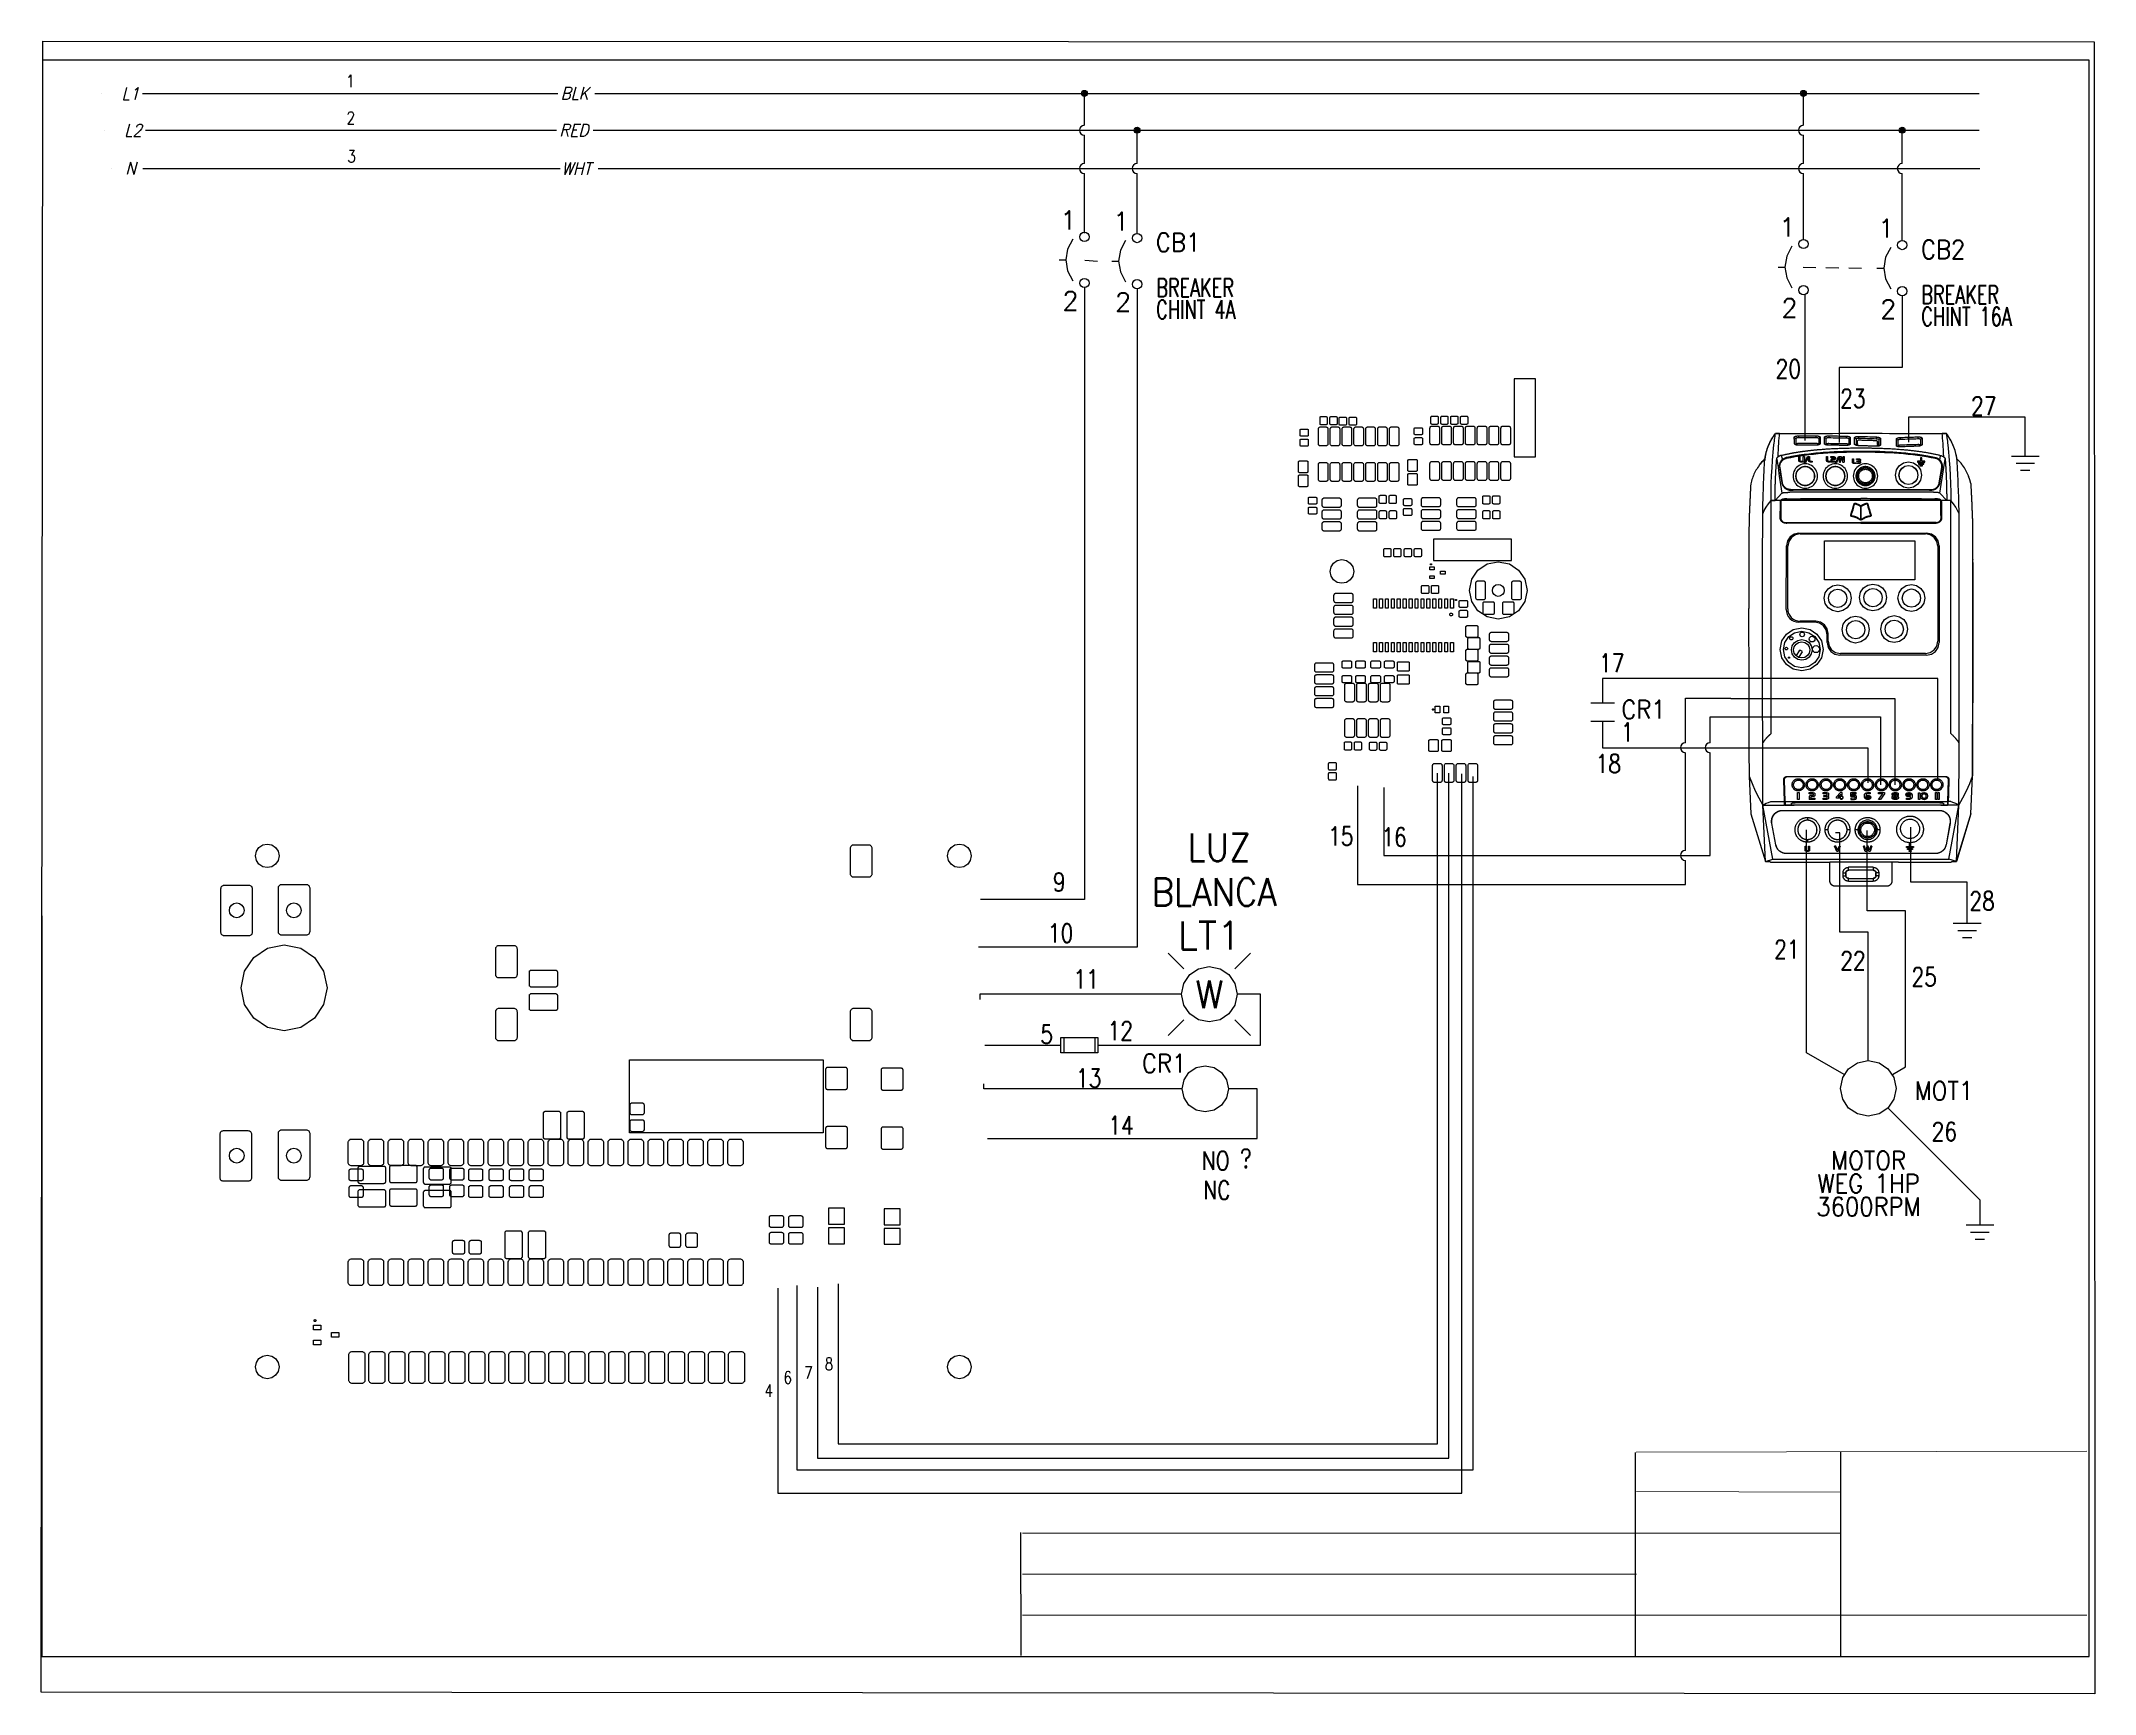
# Paper-space layout 'ANSI C Title Block' of a CAD drawing. Header units: inches. Extents: x 0.2 to 20.7, y -0.3 to 16.2.
# The model-space entities are those that its viewports show. They can reach past a viewport. Long polylines and large blocks are cut down to what shows.
import ezdxf
from ezdxf.enums import TextEntityAlignment as Align

# ---------------------------------------------------------------- set-up
doc = ezdxf.new("R2010")
doc.units = ezdxf.units.IN
doc.header["$MEASUREMENT"] = 0
doc.linetypes.add('CENTERX2', pattern=[20.32, 12.7, -2.54, 2.54, -2.54])
doc.linetypes.add('HIDDEN2', pattern=[0.1875, 0.125, -0.0625])
for name, color, linetype in [('BLK_12AWG', 7, 'Continuous'), ('CONTORNO', 179, 'Continuous'), ('DESC', 1, 'Continuous'), ('GRY_20AWG', 250, 'Continuous'), ('LINK', 9, 'HIDDEN2'), ('MISC', 250, 'Continuous'), ('SYMS', 7, 'Continuous'), ('TAGS', 250, 'Continuous'), ('TERMS', 250, 'Continuous'), ('Viewport', 7, 'Continuous'), ('WIREFIXED', 7, 'Continuous'), ('XREF', 7, 'Continuous'), ('XREFCHILD', 134, 'Continuous')]:
    doc.layers.add(name, color=color, linetype=linetype)
doc.styles.add('SLDTEXTSTYLE0', font='tahoma.ttf')
doc.styles.add('SLDTEXTSTYLE1', font='tahomabd.ttf')
doc.styles.add('WD', font='romans.shx')

psp = doc.layouts.new('ANSI C Title Block')

msp = doc.modelspace()

# ---------------------------------------------------------------- texts
at = {"color": 7, "linetype": 'Continuous', "lineweight": 0, "attachment_point": 1, "style": 'SLDTEXTSTYLE0'}
for s, insert, char_height in [('CABLE I2C: 4x22 AWG Blindado, blindar solo un extremo del cable a GND', (127.081, 96.083), 0.1245), ('REVISÓ:', (143.13, 96.097), 0.1318), ('CABLE LUZ LED Y MOTOR: Encauchetado 2X18 Centelsa', (127.103, 95.857), 0.1245), ('CABLE TOMA CORRIENTE: Cable Encauchetado 3X12 Centelsa', (127.09, 95.626), 0.1245), ('FECHA:', (143.173, 95.724), 0.1318), ('CONEXIONES DC y AC TARJETA: Cable vehicular centelsa AWG#18 (Linea 1:Negro, Neutro: Blanco,GND:Negro, +VDC:Rojo)', (127.127, 95.414), 0.1245), ('NOTA: Cablear de acuerdo a potencia de cada conexión.', (136.886, 95.275), 0.1245), ('\\pi-0.39529,l0.52705,t1.0541;NOMBRE:^IConexiones CEGH SD Variador RS-485', (136.897, 94.848), 0.13176), ('HOJA 1 DE 1', (143.334, 94.864), 0.17568), ('PLANO Nº:', (145.176, 94.846), 0.1318)]:
    msp.add_mtext(s, dxfattribs=dict(at, insert=insert, char_height=char_height))
at = {"insert": (127.105, 94.926), "char_height": 0.12, "attachment_point": 1}
msp.add_mtext_dynamic_manual_height_columns('Conexiones no mostradas en este plano, debe referirse a esquema electronico', width=9.45621, gutter_width=0.05, heights=[0], dxfattribs=at)
at = {"layer": 'CONTORNO', "color": 7, "insert": (143.125, 96.511), "char_height": 0.13176, "attachment_point": 1, "style": 'SLDTEXTSTYLE0'}
msp.add_mtext('DIBUJÓ:  JUDAPIES', dxfattribs=at)
at = {"layer": 'CONTORNO', "insert": (145.449, 96.278), "char_height": 0.2196, "attachment_point": 1, "style": 'SLDTEXTSTYLE1'}
msp.add_mtext('JP INGLOBAL', dxfattribs=at)

# ---------------------------------------------------------------- blocks, each defined once
blk = doc.blocks.new('HT0_LGENERIC')
at = {"style": 'WD', "oblique": 15, "width": 0.9}
blk.add_attdef('COLOR', text='', height=0.125, dxfattribs=at).set_placement((0, 0), align=Align.MIDDLE_CENTER)
at = {"color": 7, "style": 'WD'}
for tag, p in [('X4_TINY_DOT_DONT_REMOVE', (-0.125, 0)), ('X1_TINY_DOT_DONT_REMOVE', (0.125, 0))]:
    blk.add_attdef(tag, p, '', height=0.0001, dxfattribs=at)
at = {"style": 'WD', "flags": 1}
for tag, p in [('X4TERM01', (-0.125, 0)), ('X1TERM01', (0.125, 0))]:
    blk.add_attdef(tag, p, '', height=0.01, dxfattribs=at)
blk = doc.blocks.new('WDDOT')
for radius in [0.03, 0.0187, 0.00929]:
    blk.add_circle((0, 0), radius)
blk = doc.blocks.new('VCB1')
at = {"linetype": 'HIDDEN2'}
blk.add_line((-0.171, 0), (-0.125, 0), dxfattribs=at)
for centre in [(0, 0.156), (0, -0.156)]:
    blk.add_circle(centre, 0.0312)
blk.add_arc((0.109, 0), 0.234, 143.1301, 216.8699)
at = {"style": 'WD'}
for tag, p, width in [('INST', (0.219, 0.388), 0.7), ('LOC', (0.219, 0.219), 0.7), ('TAG1', (0.127, 0.064), 0.9), ('XREF', (0.129, -0.09), 0.7), ('DESC1', (0.129, -0.242), 0.7), ('DESC2', (0.129, -0.389), 0.7)]:
    blk.add_attdef(tag, p, '', height=0.125, dxfattribs=dict(at, width=width))
at = {"linetype": 'Continuous', "style": 'WD'}
for tag, height, flags, p in [('TERM01', 0.125, 8, (-0.055, 0.207)), ('MFG', 0.01, 9, (-0.142, -0.088)), ('CAT', 0.01, 9, (-0.142, -0.073))]:
    blk.add_attdef(tag, text='', height=height, dxfattribs=dict(at, flags=flags)).set_placement(p, align=Align.RIGHT)
at = {"style": 'WD', "width": 0.7}
blk.add_attdef('RATING1', text='', height=0.125, dxfattribs=at).set_placement((-0.188, 0.062), align=Align.RIGHT)
at = {"color": 7, "style": 'WD', "flags": 1}
for tag, p in [('X2TERM01', (0, 0.188)), ('X8TERM02', (0, -0.188))]:
    blk.add_attdef(tag, p, '', height=0.0125, dxfattribs=at)
at = {"color": 7, "style": 'WD'}
for tag, p in [('X4LINK', (-0.25, 0)), ('X1LINK', (0, 0))]:
    blk.add_attdef(tag, p, '', height=0.01, dxfattribs=at)
at = {"linetype": 'Continuous', "style": 'WD', "flags": 9}
blk.add_attdef('ASSYCODE', text='', height=0.01, dxfattribs=at).set_placement((-0.153, -0.106), align=Align.CENTER)
at = {"style": 'WD', "flags": 9}
for tag, p in [('CONTACT', (-0.129, -0.129)), ('FAMILY', (-0.142, -0.036))]:
    blk.add_attdef(tag, text='', height=0.01, dxfattribs=at).set_placement(p, align=Align.RIGHT)
at = {"linetype": 'Continuous', "style": 'WD', "flags": 8}
blk.add_attdef('TERM02', text='', height=0.125, dxfattribs=at).set_placement((-0.041, -0.213), align=Align.TOP_RIGHT)
blk = doc.blocks.new('SW_NOTE_2')
at = {"layer": 'CONTORNO', "color": 0, "char_height": 1.0583, "attachment_point": 2, "style": 'SLDTEXTSTYLE0'}
for s, insert in [('La información aqui contenida es ', (10.29, 1.34)), ('propiedad intelectual de', (10.08, -0.07)), ('JP INGLOBLAL.', (10.1, -1.48)), ('Prohibida su reproducción total o ', (10.3, -2.89)), ('parcial sin autorización', (10.12, -4.3))]:
    blk.add_mtext(s, dxfattribs=dict(at, insert=insert))
blk = doc.blocks.new('RPAD')
blk.add_trace([(-0.5, -0.5), (-0.5, 0.5), (0.5, -0.5), (0.5, 0.5)])
blk = doc.blocks.new('EPAD')
at = {"const_width": 0.5}
blk.add_lwpolyline([(-0.25, 0, 1), (0.25, 0, 1)], format="xyb", close=True, dxfattribs=at)
blk = doc.blocks.new('muflaCard')
for points, const_width in [([(132.584, 99.022), (137.309, 99.022), (137.309, 101.931), (132.584, 101.931), (132.584, 99.022)], 0.008), ([(132.584, 99.022), (137.309, 99.022), (137.309, 101.931), (132.584, 101.931), (132.584, 99.022)], 0.008), ([(132.584, 99.022), (137.309, 99.022), (137.309, 101.931), (132.584, 101.931), (132.584, 99.022)], 0.008), ([(133.375, 101.875), (133.375, 99.119)], 0.008), ([(137.037, 101.875), (133.375, 101.875)], 0.008), ([(133.375, 101.875), (133.375, 99.119)], 0.008), ([(137.037, 101.875), (133.375, 101.875)], 0.008), ([(133.375, 101.875), (133.375, 99.119)], 0.008), ([(137.037, 101.875), (133.375, 101.875)], 0.008), ([(134.513, 100.805), (136.576, 100.805), (136.576, 101.876), (134.513, 101.876), (134.513, 100.805)], 0.008), ([(134.513, 100.805), (136.576, 100.805), (136.576, 101.876), (134.513, 101.876), (134.513, 100.805)], 0.008), ([(134.513, 100.805), (136.576, 100.805), (136.576, 101.876), (134.513, 101.876), (134.513, 100.805)], 0.008), ([(133.108, 101.606), (133.149, 101.647)], 0.008), ([(133.108, 101.606), (133.149, 101.647)], 0.008), ([(133.108, 101.606), (133.149, 101.647)], 0.008), ([(133.108, 100.173), (133.108, 101.606)], 0.008), ([(133.108, 100.173), (133.108, 101.606)], 0.008), ([(133.108, 100.173), (133.108, 101.606)], 0.008), ([(133.149, 101.647), (133.779, 101.647)], 0.008), ([(133.149, 101.647), (133.779, 101.647)], 0.008), ([(133.149, 101.647), (133.779, 101.647)], 0.008), ([(133.169, 101.572), (133.167, 101.57)], 0.008), ([(133.169, 101.572), (133.167, 101.57)], 0.008), ([(133.169, 101.572), (133.167, 101.57)], 0.008), ([(133.167, 101.57), (133.167, 101.57)], 0.008), ([(133.167, 101.57), (133.167, 101.549)], 0.008), ([(133.167, 101.57), (133.167, 101.57)], 0.008), ([(133.167, 101.57), (133.167, 101.549)], 0.008), ([(133.167, 101.57), (133.167, 101.57)], 0.008), ([(133.167, 101.57), (133.167, 101.549)], 0.008), ([(133.169, 101.572), (133.169, 101.572)], 0.008), ([(133.169, 101.572), (133.172, 101.57)], 0.008), ([(133.169, 101.572), (133.169, 101.572)], 0.008), ([(133.169, 101.572), (133.169, 101.572)], 0.008), ([(133.169, 101.572), (133.172, 101.57)], 0.008), ([(133.169, 101.572), (133.169, 101.572)], 0.008), ([(133.169, 101.572), (133.169, 101.572)], 0.008), ([(133.169, 101.572), (133.172, 101.57)], 0.008), ([(133.169, 101.572), (133.169, 101.572)], 0.008), ([(133.172, 101.549), (133.172, 101.57)], 0.008), ([(133.172, 101.57), (133.172, 101.57)], 0.008), ([(133.172, 101.549), (133.172, 101.57)], 0.008), ([(133.172, 101.57), (133.172, 101.57)], 0.008), ([(133.172, 101.549), (133.172, 101.57)], 0.008), ([(133.172, 101.57), (133.172, 101.57)], 0.008), ([(133.239, 101.389), (133.239, 101.635)], 0.008), ([(133.403, 101.389), (133.403, 101.635), (133.239, 101.635)], 0.008), ([(133.239, 101.389), (133.239, 101.635)], 0.008), ([(133.403, 101.389), (133.403, 101.635), (133.239, 101.635)], 0.008), ([(133.239, 101.389), (133.239, 101.635)], 0.008), ([(133.403, 101.389), (133.403, 101.635), (133.239, 101.635)], 0.008), ([(133.525, 101.389), (133.525, 101.635)], 0.008), ([(133.689, 101.389), (133.689, 101.635), (133.525, 101.635)], 0.008), ([(133.525, 101.389), (133.525, 101.635)], 0.008), ([(133.689, 101.389), (133.689, 101.635), (133.525, 101.635)], 0.008), ([(133.525, 101.389), (133.525, 101.635)], 0.008), ([(133.689, 101.389), (133.689, 101.635), (133.525, 101.635)], 0.008), ([(133.732, 101.562), (133.73, 101.56)], 0.008), ([(133.732, 101.562), (133.73, 101.56)], 0.008), ([(133.732, 101.562), (133.73, 101.56)], 0.008), ([(133.74, 101.562), (133.732, 101.562)], 0.008), ([(133.732, 101.562), (133.732, 101.562)], 0.008), ([(133.74, 101.562), (133.732, 101.562)], 0.008), ([(133.732, 101.562), (133.732, 101.562)], 0.008), ([(133.74, 101.562), (133.732, 101.562)], 0.008), ([(133.732, 101.562), (133.732, 101.562)], 0.008), ([(133.742, 101.572), (133.741, 101.572), (133.741, 101.572), (133.741, 101.571), (133.74, 101.571), (133.74, 101.571), (133.74, 101.569)], 0.008), ([(133.742, 101.572), (133.741, 101.572), (133.741, 101.572), (133.741, 101.571), (133.74, 101.571), (133.74, 101.571), (133.74, 101.569)], 0.008), ([(133.742, 101.572), (133.741, 101.572), (133.741, 101.572), (133.741, 101.571), (133.74, 101.571), (133.74, 101.571), (133.74, 101.569)], 0.008), ([(133.74, 101.569), (133.74, 101.562)], 0.008), ([(133.74, 101.569), (133.74, 101.562)], 0.008), ([(133.74, 101.569), (133.74, 101.562)], 0.008), ([(133.742, 101.572), (133.742, 101.572)], 0.008), ([(133.742, 101.572), (133.745, 101.57)], 0.008), ([(133.742, 101.572), (133.742, 101.572)], 0.008), ([(133.742, 101.572), (133.745, 101.57)], 0.008), ([(133.742, 101.572), (133.742, 101.572)], 0.008), ([(133.742, 101.572), (133.745, 101.57)], 0.008), ([(133.745, 101.569), (133.745, 101.57)], 0.008), ([(133.745, 101.569), (133.745, 101.57)], 0.008), ([(133.745, 101.569), (133.745, 101.57)], 0.008), ([(133.752, 101.562), (133.745, 101.562), (133.745, 101.569)], 0.008), ([(133.752, 101.562), (133.745, 101.562), (133.745, 101.569)], 0.008), ([(133.752, 101.562), (133.745, 101.562), (133.745, 101.569)], 0.008), ([(133.753, 101.562), (133.752, 101.562)], 0.008), ([(133.753, 101.562), (133.752, 101.562)], 0.008), ([(133.753, 101.562), (133.752, 101.562)], 0.008), ([(133.753, 101.562), (133.755, 101.56)], 0.008), ([(133.753, 101.562), (133.755, 101.56)], 0.008), ([(133.753, 101.562), (133.755, 101.56)], 0.008), ([(133.779, 101.647), (133.82, 101.606)], 0.008), ([(133.779, 101.647), (133.82, 101.606)], 0.008), ([(133.779, 101.647), (133.82, 101.606)], 0.008), ([(133.82, 101.606), (133.82, 100.173)], 0.008), ([(133.82, 101.606), (133.82, 100.173)], 0.008), ([(133.82, 101.606), (133.82, 100.173)], 0.008), ([(137.24, 101.631), (136.84, 101.631)], 0.008), ([(136.84, 101.231), (136.84, 101.631)], 0.008), ([(137.24, 101.631), (136.84, 101.631)], 0.008), ([(136.84, 101.231), (136.84, 101.631)], 0.008), ([(137.24, 101.631), (136.84, 101.631)], 0.008), ([(136.84, 101.231), (136.84, 101.631)], 0.008), ([(137.24, 101.231), (137.24, 101.631)], 0.008), ([(137.24, 101.231), (137.24, 101.631)], 0.008), ([(137.24, 101.231), (137.24, 101.631)], 0.008), ([(133.198, 101.538), (133.152, 101.538), (133.151, 101.538), (133.15, 101.538), (133.15, 101.538), (133.149, 101.537), (133.149, 101.537), (133.149, 101.536)], 0.008), ([(133.198, 101.538), (133.152, 101.538), (133.151, 101.538), (133.15, 101.538), (133.15, 101.538), (133.149, 101.537), (133.149, 101.537), (133.149, 101.536)], 0.008), ([(133.198, 101.538), (133.152, 101.538), (133.151, 101.538), (133.15, 101.538), (133.15, 101.538), (133.149, 101.537), (133.149, 101.537), (133.149, 101.536)], 0.008), ([(133.151, 101.533), (133.149, 101.536)], 0.008), ([(133.151, 101.533), (133.149, 101.536)], 0.008), ([(133.151, 101.533), (133.149, 101.536)], 0.008), ([(133.151, 101.512), (133.149, 101.51)], 0.008), ([(133.151, 101.512), (133.149, 101.51)], 0.008), ([(133.151, 101.512), (133.149, 101.51)], 0.008), ([(133.149, 101.51), (133.149, 101.51)], 0.008), ([(133.149, 101.51), (133.149, 101.509)], 0.008), ([(133.149, 101.51), (133.149, 101.51)], 0.008), ([(133.149, 101.51), (133.149, 101.509)], 0.008), ([(133.149, 101.51), (133.149, 101.51)], 0.008), ([(133.149, 101.51), (133.149, 101.509)], 0.008), ([(133.151, 101.507), (133.149, 101.509)], 0.008), ([(133.151, 101.507), (133.149, 101.509)], 0.008), ([(133.151, 101.507), (133.149, 101.509)], 0.008), ([(133.197, 101.496), (133.152, 101.496), (133.151, 101.496), (133.15, 101.496), (133.15, 101.496), (133.149, 101.495), (133.149, 101.495), (133.149, 101.494)], 0.008), ([(133.197, 101.496), (133.152, 101.496), (133.151, 101.496), (133.15, 101.496), (133.15, 101.496), (133.149, 101.495), (133.149, 101.495), (133.149, 101.494)], 0.008), ([(133.197, 101.496), (133.152, 101.496), (133.151, 101.496), (133.15, 101.496), (133.15, 101.496), (133.149, 101.495), (133.149, 101.495), (133.149, 101.494)], 0.008), ([(133.151, 101.491), (133.149, 101.492), (133.149, 101.494)], 0.008), ([(133.151, 101.491), (133.149, 101.492), (133.149, 101.494)], 0.008), ([(133.151, 101.491), (133.149, 101.492), (133.149, 101.494)], 0.008), ([(133.151, 101.466), (133.149, 101.464)], 0.008), ([(133.151, 101.466), (133.149, 101.464)], 0.008), ([(133.151, 101.466), (133.149, 101.464)], 0.008), ([(133.151, 101.461), (133.149, 101.464)], 0.008), ([(133.151, 101.461), (133.149, 101.464)], 0.008), ([(133.151, 101.461), (133.149, 101.464)], 0.008), ([(133.199, 101.512), (133.161, 101.533), (133.198, 101.533)], 0.008), ([(133.199, 101.512), (133.161, 101.533), (133.198, 101.533)], 0.008), ([(133.199, 101.512), (133.161, 101.533), (133.198, 101.533)], 0.008), ([(133.151, 101.533), (133.188, 101.512), (133.152, 101.512)], 0.008), ([(133.151, 101.533), (133.188, 101.512), (133.152, 101.512)], 0.008), ([(133.151, 101.533), (133.188, 101.512), (133.152, 101.512)], 0.008), ([(133.151, 101.512), (133.152, 101.512)], 0.008), ([(133.151, 101.512), (133.152, 101.512)], 0.008), ([(133.151, 101.512), (133.152, 101.512)], 0.008), ([(133.151, 101.507), (133.152, 101.507)], 0.008), ([(133.151, 101.507), (133.152, 101.507)], 0.008), ([(133.151, 101.507), (133.152, 101.507)], 0.008), ([(133.151, 101.491), (133.152, 101.491)], 0.008), ([(133.151, 101.491), (133.152, 101.491)], 0.008), ([(133.151, 101.491), (133.152, 101.491)], 0.008), ([(133.198, 101.482), (133.197, 101.482), (133.197, 101.482), (133.151, 101.466)], 0.008), ([(133.198, 101.482), (133.197, 101.482), (133.197, 101.482), (133.151, 101.466)], 0.008), ([(133.198, 101.482), (133.197, 101.482), (133.197, 101.482), (133.151, 101.466)], 0.008), ([(133.151, 101.461), (133.197, 101.446), (133.198, 101.446), (133.198, 101.446)], 0.008), ([(133.151, 101.461), (133.197, 101.446), (133.198, 101.446), (133.198, 101.446)], 0.008), ([(133.151, 101.461), (133.197, 101.446), (133.198, 101.446), (133.198, 101.446)], 0.008), ([(133.152, 101.507), (133.198, 101.507)], 0.008), ([(133.152, 101.507), (133.198, 101.507)], 0.008), ([(133.152, 101.507), (133.198, 101.507)], 0.008), ([(133.152, 101.491), (133.197, 101.491)], 0.008), ([(133.152, 101.491), (133.197, 101.491)], 0.008), ([(133.152, 101.491), (133.197, 101.491)], 0.008), ([(133.159, 101.464), (133.198, 101.477)], 0.008), ([(133.159, 101.464), (133.198, 101.477)], 0.008), ([(133.159, 101.464), (133.198, 101.477)], 0.008), ([(133.198, 101.451), (133.159, 101.464)], 0.008), ([(133.198, 101.451), (133.159, 101.464)], 0.008), ([(133.198, 101.451), (133.159, 101.464)], 0.008), ([(133.169, 101.546), (133.167, 101.549)], 0.008), ([(133.167, 101.549), (133.167, 101.549)], 0.008), ([(133.169, 101.546), (133.167, 101.549)], 0.008), ([(133.167, 101.549), (133.167, 101.549)], 0.008), ([(133.169, 101.546), (133.167, 101.549)], 0.008), ([(133.167, 101.549), (133.167, 101.549)], 0.008), ([(133.169, 101.546), (133.172, 101.549)], 0.008), ([(133.169, 101.546), (133.172, 101.549)], 0.008), ([(133.169, 101.546), (133.172, 101.549)], 0.008), ([(133.169, 101.546), (133.169, 101.546)], 0.008), ([(133.169, 101.546), (133.169, 101.546)], 0.008), ([(133.169, 101.546), (133.169, 101.546)], 0.008), ([(133.169, 101.546), (133.169, 101.546)], 0.008), ([(133.169, 101.546), (133.169, 101.546)], 0.008), ([(133.169, 101.546), (133.169, 101.546)], 0.008), ([(133.172, 101.549), (133.172, 101.549)], 0.008), ([(133.172, 101.549), (133.172, 101.549)], 0.008), ([(133.172, 101.549), (133.172, 101.549)], 0.008), ([(133.198, 101.496), (133.197, 101.496)], 0.008), ([(133.198, 101.496), (133.197, 101.496)], 0.008), ([(133.198, 101.496), (133.197, 101.496)], 0.008), ([(133.198, 101.491), (133.197, 101.491)], 0.008), ([(133.198, 101.491), (133.197, 101.491)], 0.008), ([(133.198, 101.491), (133.197, 101.491)], 0.008), ([(133.198, 101.538), (133.198, 101.538)], 0.008), ([(133.198, 101.538), (133.201, 101.536)], 0.008), ([(133.198, 101.538), (133.198, 101.538)], 0.008), ([(133.198, 101.538), (133.201, 101.536)], 0.008), ([(133.198, 101.538), (133.198, 101.538)], 0.008), ([(133.198, 101.538), (133.201, 101.536)], 0.008), ([(133.198, 101.533), (133.201, 101.536)], 0.008), ([(133.198, 101.533), (133.201, 101.536)], 0.008), ([(133.198, 101.533), (133.201, 101.536)], 0.008), ([(133.198, 101.533), (133.198, 101.533)], 0.008), ([(133.198, 101.533), (133.198, 101.533)], 0.008), ([(133.198, 101.533), (133.198, 101.533)], 0.008), ([(133.198, 101.507), (133.2, 101.508), (133.201, 101.51)], 0.008), ([(133.198, 101.507), (133.2, 101.508), (133.201, 101.51)], 0.008), ([(133.198, 101.507), (133.2, 101.508), (133.201, 101.51)], 0.008), ([(133.198, 101.507), (133.198, 101.507)], 0.008), ([(133.198, 101.507), (133.198, 101.507)], 0.008), ([(133.198, 101.507), (133.198, 101.507)], 0.008), ([(133.198, 101.496), (133.2, 101.496), (133.2, 101.494)], 0.008), ([(133.198, 101.496), (133.2, 101.496), (133.2, 101.494)], 0.008), ([(133.198, 101.496), (133.2, 101.496), (133.2, 101.494)], 0.008), ([(133.198, 101.491), (133.2, 101.492), (133.2, 101.494)], 0.008), ([(133.198, 101.491), (133.2, 101.492), (133.2, 101.494)], 0.008), ([(133.198, 101.491), (133.2, 101.492), (133.2, 101.494)], 0.008), ([(133.198, 101.482), (133.198, 101.482)], 0.008), ([(133.198, 101.482), (133.201, 101.48)], 0.008), ([(133.198, 101.482), (133.198, 101.482)], 0.008), ([(133.198, 101.482), (133.201, 101.48)], 0.008), ([(133.198, 101.482), (133.198, 101.482)], 0.008), ([(133.198, 101.482), (133.201, 101.48)], 0.008), ([(133.198, 101.477), (133.2, 101.479)], 0.008), ([(133.198, 101.477), (133.2, 101.479)], 0.008), ([(133.198, 101.477), (133.2, 101.479)], 0.008), ([(133.199, 101.512), (133.201, 101.51)], 0.008), ([(133.199, 101.512), (133.201, 101.51)], 0.008), ([(133.199, 101.512), (133.201, 101.51)], 0.008), ([(133.2, 101.494), (133.2, 101.494)], 0.008), ([(133.2, 101.494), (133.2, 101.494)], 0.008), ([(133.2, 101.494), (133.2, 101.494)], 0.008), ([(133.2, 101.494), (133.2, 101.494)], 0.008), ([(133.2, 101.494), (133.2, 101.494)], 0.008), ([(133.2, 101.494), (133.2, 101.494)], 0.008), ([(133.2, 101.479), (133.201, 101.48)], 0.008), ([(133.2, 101.479), (133.201, 101.48)], 0.008), ([(133.2, 101.479), (133.201, 101.48)], 0.008), ([(133.201, 101.536), (133.201, 101.536)], 0.008), ([(133.201, 101.536), (133.201, 101.536)], 0.008), ([(133.201, 101.536), (133.201, 101.536)], 0.008), ([(133.201, 101.536), (133.201, 101.536)], 0.008), ([(133.201, 101.536), (133.201, 101.536)], 0.008), ([(133.201, 101.536), (133.201, 101.536)], 0.008), ([(133.771, 101.538), (133.725, 101.538), (133.724, 101.538), (133.723, 101.538), (133.723, 101.538), (133.723, 101.537), (133.722, 101.537), (133.722, 101.536)], 0.008), ([(133.771, 101.538), (133.725, 101.538), (133.724, 101.538), (133.723, 101.538), (133.723, 101.538), (133.723, 101.537), (133.722, 101.537), (133.722, 101.536)], 0.008), ([(133.771, 101.538), (133.725, 101.538), (133.724, 101.538), (133.723, 101.538), (133.723, 101.538), (133.723, 101.537), (133.722, 101.537), (133.722, 101.536)], 0.008), ([(133.724, 101.533), (133.722, 101.536)], 0.008), ([(133.724, 101.533), (133.722, 101.536)], 0.008), ([(133.724, 101.533), (133.722, 101.536)], 0.008), ([(133.725, 101.512), (133.722, 101.51)], 0.008), ([(133.725, 101.512), (133.722, 101.51)], 0.008), ([(133.725, 101.512), (133.722, 101.51)], 0.008), ([(133.722, 101.51), (133.722, 101.51)], 0.008), ([(133.722, 101.51), (133.722, 101.509)], 0.008), ([(133.722, 101.51), (133.722, 101.51)], 0.008), ([(133.722, 101.51), (133.722, 101.509)], 0.008), ([(133.722, 101.51), (133.722, 101.51)], 0.008), ([(133.722, 101.51), (133.722, 101.509)], 0.008), ([(133.725, 101.507), (133.722, 101.509)], 0.008), ([(133.725, 101.507), (133.722, 101.509)], 0.008), ([(133.725, 101.507), (133.722, 101.509)], 0.008), ([(133.771, 101.496), (133.725, 101.496), (133.724, 101.496), (133.723, 101.496), (133.723, 101.496), (133.722, 101.495), (133.722, 101.495), (133.722, 101.494)], 0.008), ([(133.771, 101.496), (133.725, 101.496), (133.724, 101.496), (133.723, 101.496), (133.723, 101.496), (133.722, 101.495), (133.722, 101.495), (133.722, 101.494)], 0.008), ([(133.771, 101.496), (133.725, 101.496), (133.724, 101.496), (133.723, 101.496), (133.723, 101.496), (133.722, 101.495), (133.722, 101.495), (133.722, 101.494)], 0.008), ([(133.725, 101.491), (133.723, 101.492), (133.722, 101.494)], 0.008), ([(133.725, 101.491), (133.723, 101.492), (133.722, 101.494)], 0.008), ([(133.725, 101.491), (133.723, 101.492), (133.722, 101.494)], 0.008), ([(133.724, 101.466), (133.722, 101.464)], 0.008), ([(133.724, 101.466), (133.722, 101.464)], 0.008), ([(133.724, 101.466), (133.722, 101.464)], 0.008), ([(133.724, 101.461), (133.722, 101.464)], 0.008), ([(133.724, 101.461), (133.722, 101.464)], 0.008), ([(133.724, 101.461), (133.722, 101.464)], 0.008), ([(133.724, 101.533), (133.762, 101.512), (133.725, 101.512)], 0.008), ([(133.724, 101.533), (133.762, 101.512), (133.725, 101.512)], 0.008), ([(133.724, 101.533), (133.762, 101.512), (133.725, 101.512)], 0.008), ([(133.771, 101.482), (133.77, 101.482), (133.77, 101.482), (133.724, 101.466)], 0.008), ([(133.771, 101.482), (133.77, 101.482), (133.77, 101.482), (133.724, 101.466)], 0.008), ([(133.771, 101.482), (133.77, 101.482), (133.77, 101.482), (133.724, 101.466)], 0.008), ([(133.724, 101.461), (133.77, 101.446), (133.771, 101.446), (133.771, 101.446)], 0.008), ([(133.724, 101.461), (133.77, 101.446), (133.771, 101.446), (133.771, 101.446)], 0.008), ([(133.724, 101.461), (133.77, 101.446), (133.771, 101.446), (133.771, 101.446)], 0.008), ([(133.725, 101.512), (133.725, 101.512)], 0.008), ([(133.725, 101.512), (133.725, 101.512)], 0.008), ([(133.725, 101.512), (133.725, 101.512)], 0.008), ([(133.725, 101.507), (133.725, 101.507)], 0.008), ([(133.725, 101.507), (133.771, 101.507)], 0.008), ([(133.725, 101.507), (133.725, 101.507)], 0.008), ([(133.725, 101.507), (133.771, 101.507)], 0.008), ([(133.725, 101.507), (133.725, 101.507)], 0.008), ([(133.725, 101.507), (133.771, 101.507)], 0.008), ([(133.725, 101.491), (133.725, 101.491)], 0.008), ([(133.725, 101.491), (133.771, 101.491)], 0.008), ([(133.725, 101.491), (133.725, 101.491)], 0.008), ([(133.725, 101.491), (133.771, 101.491)], 0.008), ([(133.725, 101.491), (133.725, 101.491)], 0.008), ([(133.725, 101.491), (133.771, 101.491)], 0.008), ([(133.73, 101.56), (133.73, 101.56)], 0.008), ([(133.73, 101.56), (133.73, 101.559)], 0.008), ([(133.73, 101.56), (133.73, 101.56)], 0.008), ([(133.73, 101.56), (133.73, 101.559)], 0.008), ([(133.73, 101.56), (133.73, 101.56)], 0.008), ([(133.73, 101.56), (133.73, 101.559)], 0.008), ([(133.732, 101.557), (133.73, 101.559)], 0.008), ([(133.732, 101.557), (133.73, 101.559)], 0.008), ([(133.732, 101.557), (133.73, 101.559)], 0.008), ([(133.732, 101.557), (133.732, 101.557)], 0.008), ([(133.732, 101.557), (133.74, 101.557)], 0.008), ([(133.732, 101.557), (133.732, 101.557)], 0.008), ([(133.732, 101.557), (133.74, 101.557)], 0.008), ([(133.732, 101.557), (133.732, 101.557)], 0.008), ([(133.732, 101.557), (133.74, 101.557)], 0.008), ([(133.732, 101.464), (133.771, 101.477)], 0.008), ([(133.732, 101.464), (133.771, 101.477)], 0.008), ([(133.732, 101.464), (133.771, 101.477)], 0.008), ([(133.771, 101.451), (133.732, 101.464)], 0.008), ([(133.771, 101.451), (133.732, 101.464)], 0.008), ([(133.771, 101.451), (133.732, 101.464)], 0.008), ([(133.734, 101.533), (133.771, 101.533)], 0.008), ([(133.772, 101.512), (133.734, 101.533)], 0.008), ([(133.734, 101.533), (133.771, 101.533)], 0.008), ([(133.772, 101.512), (133.734, 101.533)], 0.008), ([(133.734, 101.533), (133.771, 101.533)], 0.008), ([(133.772, 101.512), (133.734, 101.533)], 0.008), ([(133.74, 101.557), (133.74, 101.549)], 0.008), ([(133.74, 101.557), (133.74, 101.549)], 0.008), ([(133.74, 101.557), (133.74, 101.549)], 0.008), ([(133.742, 101.546), (133.74, 101.549)], 0.008), ([(133.74, 101.549), (133.74, 101.549)], 0.008), ([(133.742, 101.546), (133.74, 101.549)], 0.008), ([(133.74, 101.549), (133.74, 101.549)], 0.008), ([(133.742, 101.546), (133.74, 101.549)], 0.008), ([(133.74, 101.549), (133.74, 101.549)], 0.008), ([(133.742, 101.546), (133.744, 101.547), (133.744, 101.547), (133.744, 101.547), (133.745, 101.548), (133.745, 101.548), (133.745, 101.549), (133.745, 101.557)], 0.008), ([(133.742, 101.546), (133.744, 101.547), (133.744, 101.547), (133.744, 101.547), (133.745, 101.548), (133.745, 101.548), (133.745, 101.549), (133.745, 101.557)], 0.008), ([(133.742, 101.546), (133.744, 101.547), (133.744, 101.547), (133.744, 101.547), (133.745, 101.548), (133.745, 101.548), (133.745, 101.549), (133.745, 101.557)], 0.008), ([(133.742, 101.546), (133.742, 101.546)], 0.008), ([(133.742, 101.546), (133.742, 101.546)], 0.008), ([(133.742, 101.546), (133.742, 101.546)], 0.008), ([(133.745, 101.557), (133.752, 101.557)], 0.008), ([(133.745, 101.557), (133.752, 101.557)], 0.008), ([(133.745, 101.557), (133.752, 101.557)], 0.008), ([(133.753, 101.557), (133.752, 101.557)], 0.008), ([(133.753, 101.557), (133.752, 101.557)], 0.008), ([(133.753, 101.557), (133.752, 101.557)], 0.008), ([(133.753, 101.557), (133.755, 101.559)], 0.008), ([(133.753, 101.557), (133.755, 101.559)], 0.008), ([(133.753, 101.557), (133.755, 101.559)], 0.008), ([(133.755, 101.56), (133.755, 101.559)], 0.008), ([(133.755, 101.56), (133.755, 101.56)], 0.008), ([(133.755, 101.56), (133.755, 101.559)], 0.008), ([(133.755, 101.56), (133.755, 101.56)], 0.008), ([(133.755, 101.56), (133.755, 101.559)], 0.008), ([(133.755, 101.56), (133.755, 101.56)], 0.008), ([(133.772, 101.538), (133.771, 101.538)], 0.008), ([(133.772, 101.538), (133.771, 101.538)], 0.008), ([(133.772, 101.538), (133.771, 101.538)], 0.008), ([(133.772, 101.533), (133.771, 101.533)], 0.008), ([(133.772, 101.533), (133.771, 101.533)], 0.008), ([(133.772, 101.533), (133.771, 101.533)], 0.008), ([(133.771, 101.507), (133.773, 101.508), (133.774, 101.51)], 0.008), ([(133.771, 101.507), (133.773, 101.508), (133.774, 101.51)], 0.008), ([(133.771, 101.507), (133.773, 101.508), (133.774, 101.51)], 0.008), ([(133.771, 101.507), (133.771, 101.507)], 0.008), ([(133.771, 101.507), (133.771, 101.507)], 0.008), ([(133.771, 101.507), (133.771, 101.507)], 0.008), ([(133.771, 101.496), (133.771, 101.496)], 0.008), ([(133.771, 101.496), (133.773, 101.496), (133.774, 101.494)], 0.008), ([(133.771, 101.496), (133.771, 101.496)], 0.008), ([(133.771, 101.496), (133.773, 101.496), (133.774, 101.494)], 0.008), ([(133.771, 101.496), (133.771, 101.496)], 0.008), ([(133.771, 101.496), (133.773, 101.496), (133.774, 101.494)], 0.008), ([(133.771, 101.491), (133.773, 101.492), (133.774, 101.494)], 0.008), ([(133.771, 101.491), (133.773, 101.492), (133.774, 101.494)], 0.008), ([(133.771, 101.491), (133.773, 101.492), (133.774, 101.494)], 0.008), ([(133.771, 101.491), (133.771, 101.491)], 0.008), ([(133.771, 101.491), (133.771, 101.491)], 0.008), ([(133.771, 101.491), (133.771, 101.491)], 0.008), ([(133.772, 101.482), (133.771, 101.482)], 0.008), ([(133.772, 101.482), (133.771, 101.482)], 0.008), ([(133.772, 101.482), (133.771, 101.482)], 0.008), ([(133.771, 101.477), (133.774, 101.479)], 0.008), ([(133.771, 101.477), (133.774, 101.479)], 0.008), ([(133.771, 101.477), (133.774, 101.479)], 0.008), ([(133.772, 101.538), (133.774, 101.536)], 0.008), ([(133.772, 101.538), (133.774, 101.536)], 0.008), ([(133.772, 101.538), (133.774, 101.536)], 0.008), ([(133.772, 101.533), (133.774, 101.536)], 0.008), ([(133.772, 101.533), (133.774, 101.536)], 0.008), ([(133.772, 101.533), (133.774, 101.536)], 0.008), ([(133.772, 101.512), (133.774, 101.51)], 0.008), ([(133.772, 101.512), (133.774, 101.51)], 0.008), ([(133.772, 101.512), (133.774, 101.51)], 0.008), ([(133.772, 101.482), (133.774, 101.48)], 0.008), ([(133.772, 101.482), (133.774, 101.48)], 0.008), ([(133.772, 101.482), (133.774, 101.48)], 0.008), ([(133.774, 101.536), (133.774, 101.536)], 0.008), ([(133.774, 101.536), (133.774, 101.536)], 0.008), ([(133.774, 101.536), (133.774, 101.536)], 0.008), ([(133.774, 101.536), (133.774, 101.536)], 0.008), ([(133.774, 101.536), (133.774, 101.536)], 0.008), ([(133.774, 101.536), (133.774, 101.536)], 0.008), ([(133.774, 101.494), (133.774, 101.494)], 0.008), ([(133.774, 101.494), (133.774, 101.494)], 0.008), ([(133.774, 101.494), (133.774, 101.494)], 0.008), ([(133.774, 101.494), (133.774, 101.494)], 0.008), ([(133.774, 101.494), (133.774, 101.494)], 0.008), ([(133.774, 101.494), (133.774, 101.494)], 0.008), ([(133.774, 101.479), (133.774, 101.48)], 0.008), ([(133.774, 101.479), (133.774, 101.48)], 0.008), ([(133.774, 101.479), (133.774, 101.48)], 0.008), ([(133.141, 101.381), (133.138, 101.38), (133.137, 101.377)], 0.008), ([(133.141, 101.381), (133.138, 101.38), (133.137, 101.377)], 0.008), ([(133.141, 101.381), (133.138, 101.38), (133.137, 101.377)], 0.008), ([(133.137, 101.312), (133.137, 101.377)], 0.008), ([(133.137, 101.377), (133.141, 101.377)], 0.008), ([(133.137, 101.312), (133.137, 101.377)], 0.008), ([(133.137, 101.377), (133.141, 101.377)], 0.008), ([(133.137, 101.312), (133.137, 101.377)], 0.008), ([(133.137, 101.377), (133.141, 101.377)], 0.008), ([(133.141, 101.381), (133.157, 101.381)], 0.008), ([(133.141, 101.377), (133.141, 101.381)], 0.008), ([(133.141, 101.381), (133.157, 101.381)], 0.008), ([(133.141, 101.377), (133.141, 101.381)], 0.008), ([(133.141, 101.381), (133.157, 101.381)], 0.008), ([(133.141, 101.377), (133.141, 101.381)], 0.008), ([(133.157, 101.377), (133.141, 101.377), (133.141, 101.312)], 0.008), ([(133.157, 101.377), (133.141, 101.377), (133.141, 101.312)], 0.008), ([(133.157, 101.377), (133.141, 101.377), (133.141, 101.312)], 0.008), ([(133.157, 101.381), (133.157, 101.379)], 0.008), ([(133.157, 101.381), (133.157, 101.381)], 0.008), ([(133.256, 101.381), (133.157, 101.381)], 0.008), ([(133.157, 101.377), (133.157, 101.381)], 0.008), ([(133.157, 101.381), (133.157, 101.379)], 0.008), ([(133.157, 101.381), (133.157, 101.381)], 0.008), ([(133.256, 101.381), (133.157, 101.381)], 0.008), ([(133.157, 101.377), (133.157, 101.381)], 0.008), ([(133.157, 101.381), (133.157, 101.379)], 0.008), ([(133.157, 101.381), (133.157, 101.381)], 0.008), ([(133.256, 101.381), (133.157, 101.381)], 0.008), ([(133.157, 101.377), (133.157, 101.381)], 0.008), ([(133.157, 101.377), (133.157, 101.379)], 0.008), ([(133.157, 101.377), (133.157, 101.379)], 0.008), ([(133.157, 101.377), (133.157, 101.379)], 0.008), ([(133.157, 101.377), (133.157, 101.377)], 0.008), ([(133.157, 101.312), (133.157, 101.377)], 0.008), ([(133.157, 101.377), (133.157, 101.377)], 0.008), ([(133.157, 101.377), (133.157, 101.377)], 0.008), ([(133.157, 101.312), (133.157, 101.377)], 0.008), ([(133.256, 101.377), (133.157, 101.377)], 0.008), ([(133.157, 101.377), (133.157, 101.377)], 0.008), ([(133.157, 101.312), (133.157, 101.377)], 0.008), ([(133.157, 101.377), (133.157, 101.377)], 0.008), ([(133.157, 101.377), (133.157, 101.377)], 0.008), ([(133.157, 101.312), (133.157, 101.377)], 0.008), ([(133.256, 101.377), (133.157, 101.377)], 0.008), ([(133.157, 101.377), (133.157, 101.377)], 0.008), ([(133.157, 101.312), (133.157, 101.377)], 0.008), ([(133.157, 101.377), (133.157, 101.377)], 0.008), ([(133.157, 101.377), (133.157, 101.377)], 0.008), ([(133.157, 101.312), (133.157, 101.377)], 0.008), ([(133.256, 101.377), (133.157, 101.377)], 0.008), ([(133.198, 101.451), (133.2, 101.448)], 0.008), ([(133.198, 101.451), (133.2, 101.448)], 0.008), ([(133.198, 101.451), (133.2, 101.448)], 0.008), ([(133.198, 101.446), (133.2, 101.448)], 0.008), ([(133.198, 101.446), (133.2, 101.448)], 0.008), ([(133.198, 101.446), (133.2, 101.448)], 0.008), ([(133.198, 101.446), (133.198, 101.446)], 0.008), ([(133.198, 101.446), (133.198, 101.446)], 0.008), ([(133.198, 101.446), (133.198, 101.446)], 0.008), ([(133.2, 101.448), (133.2, 101.448)], 0.008), ([(133.2, 101.448), (133.2, 101.448)], 0.008), ([(133.2, 101.448), (133.2, 101.448)], 0.008), ([(133.403, 101.389), (133.239, 101.389)], 0.008), ([(133.403, 101.389), (133.239, 101.389)], 0.008), ([(133.403, 101.389), (133.239, 101.389)], 0.008), ([(133.256, 101.381), (133.256, 101.379)], 0.008), ([(133.256, 101.381), (133.256, 101.381)], 0.008), ([(133.256, 101.381), (133.272, 101.381)], 0.008), ([(133.256, 101.381), (133.256, 101.377)], 0.008), ([(133.256, 101.381), (133.256, 101.379)], 0.008), ([(133.256, 101.381), (133.256, 101.381)], 0.008), ([(133.256, 101.381), (133.272, 101.381)], 0.008), ([(133.256, 101.381), (133.256, 101.377)], 0.008), ([(133.256, 101.381), (133.256, 101.379)], 0.008), ([(133.256, 101.381), (133.256, 101.381)], 0.008), ([(133.256, 101.381), (133.272, 101.381)], 0.008), ([(133.256, 101.381), (133.256, 101.377)], 0.008), ([(133.256, 101.377), (133.256, 101.379)], 0.008), ([(133.256, 101.377), (133.256, 101.379)], 0.008), ([(133.256, 101.377), (133.256, 101.379)], 0.008), ([(133.256, 101.377), (133.256, 101.377)], 0.008), ([(133.256, 101.377), (133.256, 101.377)], 0.008), ([(133.256, 101.377), (133.256, 101.312)], 0.008), ([(133.256, 101.377), (133.256, 101.312)], 0.008), ([(133.256, 101.377), (133.256, 101.377)], 0.008), ([(133.272, 101.377), (133.256, 101.377)], 0.008), ([(133.256, 101.312), (133.272, 101.312), (133.272, 101.377)], 0.008), ([(133.256, 101.377), (133.256, 101.377)], 0.008), ([(133.256, 101.377), (133.256, 101.377)], 0.008), ([(133.256, 101.377), (133.256, 101.312)], 0.008), ([(133.256, 101.377), (133.256, 101.312)], 0.008), ([(133.256, 101.377), (133.256, 101.377)], 0.008), ([(133.272, 101.377), (133.256, 101.377)], 0.008), ([(133.256, 101.312), (133.272, 101.312), (133.272, 101.377)], 0.008), ([(133.256, 101.377), (133.256, 101.377)], 0.008), ([(133.256, 101.377), (133.256, 101.377)], 0.008), ([(133.256, 101.377), (133.256, 101.312)], 0.008), ([(133.256, 101.377), (133.256, 101.312)], 0.008), ([(133.256, 101.377), (133.256, 101.377)], 0.008), ([(133.272, 101.377), (133.256, 101.377)], 0.008), ([(133.256, 101.312), (133.272, 101.312), (133.272, 101.377)], 0.008), ([(133.272, 101.381), (133.275, 101.38), (133.276, 101.377)], 0.008), ([(133.272, 101.381), (133.272, 101.377)], 0.008), ([(133.272, 101.381), (133.275, 101.38), (133.276, 101.377)], 0.008), ([(133.272, 101.381), (133.272, 101.377)], 0.008), ([(133.272, 101.381), (133.275, 101.38), (133.276, 101.377)], 0.008), ([(133.272, 101.381), (133.272, 101.377)], 0.008), ([(133.272, 101.377), (133.276, 101.377)], 0.008), ([(133.272, 101.377), (133.276, 101.377)], 0.008), ([(133.272, 101.377), (133.276, 101.377)], 0.008), ([(133.276, 101.377), (133.276, 101.312)], 0.008), ([(133.276, 101.377), (133.276, 101.312)], 0.008), ([(133.276, 101.377), (133.276, 101.312)], 0.008), ([(133.323, 101.37), (133.315, 101.369), (133.308, 101.365), (133.304, 101.358), (133.302, 101.35)], 0.008), ([(133.323, 101.37), (133.315, 101.369), (133.308, 101.365), (133.304, 101.358), (133.302, 101.35)], 0.008), ([(133.323, 101.37), (133.315, 101.369), (133.308, 101.365), (133.304, 101.358), (133.302, 101.35)], 0.008), ([(133.794, 101.37), (133.323, 101.37)], 0.008), ([(133.794, 101.37), (133.323, 101.37)], 0.008), ([(133.794, 101.37), (133.323, 101.37)], 0.008), ([(133.689, 101.389), (133.525, 101.389)], 0.008), ([(133.689, 101.389), (133.525, 101.389)], 0.008), ([(133.689, 101.389), (133.525, 101.389)], 0.008), ([(133.771, 101.451), (133.774, 101.448)], 0.008), ([(133.771, 101.451), (133.774, 101.448)], 0.008), ([(133.771, 101.451), (133.774, 101.448)], 0.008), ([(133.771, 101.446), (133.774, 101.448)], 0.008), ([(133.771, 101.446), (133.774, 101.448)], 0.008), ([(133.771, 101.446), (133.774, 101.448)], 0.008), ([(133.771, 101.446), (133.771, 101.446)], 0.008), ([(133.771, 101.446), (133.771, 101.446)], 0.008), ([(133.771, 101.446), (133.771, 101.446)], 0.008), ([(133.774, 101.448), (133.774, 101.448)], 0.008), ([(133.774, 101.448), (133.774, 101.448)], 0.008), ([(133.774, 101.448), (133.774, 101.448)], 0.008), ([(133.794, 101.37), (133.802, 101.369), (133.808, 101.365), (133.812, 101.358), (133.814, 101.35)], 0.008), ([(133.794, 101.37), (133.802, 101.369), (133.808, 101.365), (133.812, 101.358), (133.814, 101.35)], 0.008), ([(133.794, 101.37), (133.802, 101.369), (133.808, 101.365), (133.812, 101.358), (133.814, 101.35)], 0.008), ([(133.919, 100.914), (134.179, 100.914), (134.179, 101.431), (133.919, 101.431), (133.919, 100.914)], 0.029), ([(133.919, 100.914), (134.179, 100.914), (134.179, 101.431), (133.919, 101.431), (133.919, 100.914)], 0.029), ([(133.919, 100.914), (134.179, 100.914), (134.179, 101.431), (133.919, 101.431), (133.919, 100.914)], 0.029), ([(133.141, 101.308), (133.138, 101.309), (133.137, 101.312)], 0.008), ([(133.141, 101.312), (133.137, 101.312)], 0.008), ([(133.141, 101.308), (133.138, 101.309), (133.137, 101.312)], 0.008), ([(133.141, 101.312), (133.137, 101.312)], 0.008), ([(133.141, 101.308), (133.138, 101.309), (133.137, 101.312)], 0.008), ([(133.141, 101.312), (133.137, 101.312)], 0.008), ([(133.141, 101.312), (133.157, 101.312)], 0.008), ([(133.141, 101.308), (133.141, 101.312)], 0.008), ([(133.141, 101.312), (133.157, 101.312)], 0.008), ([(133.141, 101.308), (133.141, 101.312)], 0.008), ([(133.141, 101.312), (133.157, 101.312)], 0.008), ([(133.141, 101.308), (133.141, 101.312)], 0.008), ([(133.157, 101.308), (133.141, 101.308)], 0.008), ([(133.157, 101.308), (133.141, 101.308)], 0.008), ([(133.157, 101.308), (133.141, 101.308)], 0.008), ([(133.157, 101.312), (133.157, 101.312)], 0.008), ([(133.157, 101.312), (133.157, 101.312)], 0.008), ([(133.157, 101.312), (133.157, 101.31)], 0.008), ([(133.157, 101.312), (133.157, 101.312)], 0.008), ([(133.157, 101.308), (133.157, 101.312)], 0.008), ([(133.157, 101.312), (133.256, 101.312)], 0.008), ([(133.157, 101.312), (133.157, 101.312)], 0.008), ([(133.157, 101.312), (133.157, 101.312)], 0.008), ([(133.157, 101.312), (133.157, 101.31)], 0.008), ([(133.157, 101.312), (133.157, 101.312)], 0.008), ([(133.157, 101.308), (133.157, 101.312)], 0.008), ([(133.157, 101.312), (133.256, 101.312)], 0.008), ([(133.157, 101.312), (133.157, 101.312)], 0.008), ([(133.157, 101.312), (133.157, 101.312)], 0.008), ([(133.157, 101.312), (133.157, 101.31)], 0.008), ([(133.157, 101.312), (133.157, 101.312)], 0.008), ([(133.157, 101.308), (133.157, 101.312)], 0.008), ([(133.157, 101.312), (133.256, 101.312)], 0.008), ([(133.157, 101.308), (133.157, 101.31)], 0.008), ([(133.157, 101.308), (133.157, 101.31)], 0.008), ([(133.157, 101.308), (133.157, 101.31)], 0.008), ([(133.157, 101.308), (133.157, 101.308)], 0.008), ([(133.256, 101.308), (133.157, 101.308)], 0.008), ([(133.157, 101.308), (133.157, 101.308)], 0.008), ([(133.256, 101.308), (133.157, 101.308)], 0.008), ([(133.157, 101.308), (133.157, 101.308)], 0.008), ([(133.256, 101.308), (133.157, 101.308)], 0.008), ([(133.184, 101.347), (133.185, 101.344), (133.191, 101.344), (133.192, 101.341), (133.186, 101.341), (133.186, 101.338), (133.197, 101.338), (133.193, 101.353), (133.17, 101.353), (133.171, 101.35), (133.175, 101.35), (133.178, 101.338), (133.182, 101.338), (133.179, 101.35), (133.183, 101.35), (133.19, 101.35), (133.191, 101.347), (133.184, 101.347)], 0.008), ([(133.184, 101.347), (133.185, 101.344), (133.191, 101.344), (133.192, 101.341), (133.186, 101.341), (133.186, 101.338), (133.197, 101.338), (133.193, 101.353), (133.17, 101.353), (133.171, 101.35), (133.175, 101.35), (133.178, 101.338), (133.182, 101.338), (133.179, 101.35), (133.183, 101.35), (133.19, 101.35), (133.191, 101.347), (133.184, 101.347)], 0.008), ([(133.184, 101.347), (133.185, 101.344), (133.191, 101.344), (133.192, 101.341), (133.186, 101.341), (133.186, 101.338), (133.197, 101.338), (133.193, 101.353), (133.17, 101.353), (133.171, 101.35), (133.175, 101.35), (133.178, 101.338), (133.182, 101.338), (133.179, 101.35), (133.183, 101.35), (133.19, 101.35), (133.191, 101.347), (133.184, 101.347)], 0.008), ([(133.195, 101.353), (133.199, 101.338)], 0.008), ([(133.201, 101.353), (133.195, 101.353)], 0.008), ([(133.195, 101.353), (133.199, 101.338)], 0.008), ([(133.201, 101.353), (133.195, 101.353)], 0.008), ([(133.195, 101.353), (133.199, 101.338)], 0.008), ([(133.201, 101.353), (133.195, 101.353)], 0.008), ([(133.199, 101.351), (133.206, 101.338)], 0.008), ([(133.203, 101.338), (133.199, 101.351)], 0.008), ([(133.199, 101.351), (133.206, 101.338)], 0.008), ([(133.203, 101.338), (133.199, 101.351)], 0.008), ([(133.199, 101.351), (133.206, 101.338)], 0.008), ([(133.203, 101.338), (133.199, 101.351)], 0.008), ([(133.199, 101.338), (133.203, 101.338)], 0.008), ([(133.199, 101.338), (133.203, 101.338)], 0.008), ([(133.199, 101.338), (133.203, 101.338)], 0.008), ([(133.207, 101.342), (133.201, 101.353)], 0.008), ([(133.207, 101.342), (133.201, 101.353)], 0.008), ([(133.207, 101.342), (133.201, 101.353)], 0.008), ([(133.206, 101.353), (133.207, 101.342)], 0.008), ([(133.212, 101.353), (133.206, 101.353)], 0.008), ([(133.206, 101.353), (133.207, 101.342)], 0.008), ([(133.212, 101.353), (133.206, 101.353)], 0.008), ([(133.206, 101.353), (133.207, 101.342)], 0.008), ([(133.212, 101.353), (133.206, 101.353)], 0.008), ([(133.206, 101.338), (133.21, 101.338)], 0.008), ([(133.206, 101.338), (133.21, 101.338)], 0.008), ([(133.206, 101.338), (133.21, 101.338)], 0.008), ([(133.209, 101.351), (133.213, 101.338)], 0.008), ([(133.21, 101.338), (133.209, 101.351)], 0.008), ([(133.209, 101.351), (133.213, 101.338)], 0.008), ([(133.21, 101.338), (133.209, 101.351)], 0.008), ([(133.209, 101.351), (133.213, 101.338)], 0.008), ([(133.21, 101.338), (133.209, 101.351)], 0.008), ([(133.215, 101.341), (133.212, 101.353)], 0.008), ([(133.215, 101.341), (133.212, 101.353)], 0.008), ([(133.215, 101.341), (133.212, 101.353)], 0.008), ([(133.213, 101.338), (133.228, 101.338)], 0.008), ([(133.213, 101.338), (133.228, 101.338)], 0.008), ([(133.213, 101.338), (133.228, 101.338)], 0.008), ([(133.214, 101.353), (133.214, 101.35)], 0.008), ([(133.224, 101.353), (133.214, 101.353)], 0.008), ([(133.214, 101.353), (133.214, 101.35)], 0.008), ([(133.224, 101.353), (133.214, 101.353)], 0.008), ([(133.214, 101.353), (133.214, 101.35)], 0.008), ([(133.224, 101.353), (133.214, 101.353)], 0.008), ([(133.214, 101.35), (133.221, 101.35)], 0.008), ([(133.214, 101.35), (133.221, 101.35)], 0.008), ([(133.214, 101.35), (133.221, 101.35)], 0.008), ([(133.224, 101.341), (133.215, 101.341)], 0.008), ([(133.224, 101.341), (133.215, 101.341)], 0.008), ([(133.224, 101.341), (133.215, 101.341)], 0.008), ([(133.216, 101.347), (133.216, 101.344)], 0.008), ([(133.222, 101.347), (133.216, 101.347)], 0.008), ([(133.216, 101.347), (133.216, 101.344)], 0.008), ([(133.222, 101.347), (133.216, 101.347)], 0.008), ([(133.216, 101.347), (133.216, 101.344)], 0.008), ([(133.222, 101.347), (133.216, 101.347)], 0.008), ([(133.216, 101.344), (133.223, 101.344)], 0.008), ([(133.216, 101.344), (133.223, 101.344)], 0.008), ([(133.216, 101.344), (133.223, 101.344)], 0.008), ([(133.221, 101.35), (133.222, 101.347)], 0.008), ([(133.221, 101.35), (133.222, 101.347)], 0.008), ([(133.221, 101.35), (133.222, 101.347)], 0.008), ([(133.223, 101.344), (133.224, 101.341)], 0.008), ([(133.223, 101.344), (133.224, 101.341)], 0.008), ([(133.223, 101.344), (133.224, 101.341)], 0.008), ([(133.228, 101.338), (133.224, 101.353)], 0.008), ([(133.228, 101.338), (133.224, 101.353)], 0.008), ([(133.228, 101.338), (133.224, 101.353)], 0.008), ([(133.227, 101.353), (133.233, 101.346)], 0.008), ([(133.231, 101.353), (133.227, 101.353)], 0.008), ([(133.227, 101.353), (133.233, 101.346)], 0.008), ([(133.231, 101.353), (133.227, 101.353)], 0.008), ([(133.227, 101.353), (133.233, 101.346)], 0.008), ([(133.231, 101.353), (133.227, 101.353)], 0.008), ([(133.233, 101.346), (133.23, 101.338)], 0.008), ([(133.233, 101.346), (133.23, 101.338)], 0.008), ([(133.233, 101.346), (133.23, 101.338)], 0.008), ([(133.23, 101.338), (133.235, 101.338)], 0.008), ([(133.23, 101.338), (133.235, 101.338)], 0.008), ([(133.23, 101.338), (133.235, 101.338)], 0.008), ([(133.238, 101.346), (133.231, 101.353)], 0.008), ([(133.238, 101.346), (133.231, 101.353)], 0.008), ([(133.238, 101.346), (133.231, 101.353)], 0.008), ([(133.235, 101.338), (133.238, 101.346)], 0.008), ([(133.235, 101.338), (133.238, 101.346)], 0.008), ([(133.235, 101.338), (133.238, 101.346)], 0.008), ([(133.236, 101.353), (133.238, 101.346)], 0.008), ([(133.24, 101.353), (133.236, 101.353)], 0.008), ([(133.236, 101.353), (133.238, 101.346)], 0.008), ([(133.24, 101.353), (133.236, 101.353)], 0.008), ([(133.236, 101.353), (133.238, 101.346)], 0.008), ([(133.24, 101.353), (133.236, 101.353)], 0.008), ([(133.238, 101.346), (133.24, 101.338)], 0.008), ([(133.238, 101.346), (133.24, 101.338)], 0.008), ([(133.238, 101.346), (133.24, 101.338)], 0.008), ([(133.244, 101.338), (133.24, 101.353)], 0.008), ([(133.244, 101.338), (133.24, 101.353)], 0.008), ([(133.244, 101.338), (133.24, 101.353)], 0.008), ([(133.24, 101.338), (133.244, 101.338)], 0.008), ([(133.24, 101.338), (133.244, 101.338)], 0.008), ([(133.24, 101.338), (133.244, 101.338)], 0.008), ([(133.256, 101.312), (133.256, 101.312)], 0.008), ([(133.256, 101.312), (133.256, 101.312)], 0.008), ([(133.256, 101.312), (133.256, 101.31)], 0.008), ([(133.256, 101.312), (133.256, 101.312)], 0.008), ([(133.256, 101.312), (133.256, 101.308)], 0.008), ([(133.256, 101.312), (133.256, 101.312)], 0.008), ([(133.256, 101.312), (133.256, 101.312)], 0.008), ([(133.256, 101.312), (133.256, 101.31)], 0.008), ([(133.256, 101.312), (133.256, 101.312)], 0.008), ([(133.256, 101.312), (133.256, 101.308)], 0.008), ([(133.256, 101.312), (133.256, 101.312)], 0.008), ([(133.256, 101.312), (133.256, 101.312)], 0.008), ([(133.256, 101.312), (133.256, 101.31)], 0.008), ([(133.256, 101.312), (133.256, 101.312)], 0.008), ([(133.256, 101.312), (133.256, 101.308)], 0.008), ([(133.256, 101.308), (133.256, 101.31)], 0.008), ([(133.256, 101.308), (133.256, 101.31)], 0.008), ([(133.256, 101.308), (133.256, 101.31)], 0.008), ([(133.256, 101.308), (133.256, 101.308)], 0.008), ([(133.272, 101.308), (133.256, 101.308)], 0.008), ([(133.256, 101.308), (133.256, 101.308)], 0.008), ([(133.272, 101.308), (133.256, 101.308)], 0.008), ([(133.256, 101.308), (133.256, 101.308)], 0.008), ([(133.272, 101.308), (133.256, 101.308)], 0.008), ([(133.272, 101.308), (133.275, 101.309), (133.276, 101.312)], 0.008), ([(133.272, 101.312), (133.272, 101.308)], 0.008), ([(133.276, 101.312), (133.272, 101.312)], 0.008), ([(133.272, 101.308), (133.275, 101.309), (133.276, 101.312)], 0.008), ([(133.272, 101.312), (133.272, 101.308)], 0.008), ([(133.276, 101.312), (133.272, 101.312)], 0.008), ([(133.272, 101.308), (133.275, 101.309), (133.276, 101.312)], 0.008), ([(133.272, 101.312), (133.272, 101.308)], 0.008), ([(133.276, 101.312), (133.272, 101.312)], 0.008), ([(133.302, 101.35), (133.302, 100.879)], 0.008), ([(133.302, 101.35), (133.302, 100.879)], 0.008), ([(133.302, 101.35), (133.302, 100.879)], 0.008), ([(133.399, 101.315), (133.391, 101.314), (133.383, 101.312), (133.376, 101.308), (133.37, 101.303), (133.365, 101.297), (133.361, 101.29), (133.359, 101.282), (133.358, 101.274)], 0.008), ([(133.402, 101.315), (133.358, 101.271)], 0.008), ([(133.399, 101.315), (133.391, 101.314), (133.383, 101.312), (133.376, 101.308), (133.37, 101.303), (133.365, 101.297), (133.361, 101.29), (133.359, 101.282), (133.358, 101.274)], 0.008), ([(133.402, 101.315), (133.358, 101.271)], 0.008), ([(133.399, 101.315), (133.391, 101.314), (133.383, 101.312), (133.376, 101.308), (133.37, 101.303), (133.365, 101.297), (133.361, 101.29), (133.359, 101.282), (133.358, 101.274)], 0.008), ([(133.402, 101.315), (133.358, 101.271)], 0.008), ([(133.373, 101.242), (133.367, 101.249), (133.362, 101.256), (133.359, 101.264), (133.358, 101.274)], 0.008), ([(133.373, 101.242), (133.367, 101.249), (133.362, 101.256), (133.359, 101.264), (133.358, 101.274)], 0.008), ([(133.373, 101.242), (133.367, 101.249), (133.362, 101.256), (133.359, 101.264), (133.358, 101.274)], 0.008), ([(133.399, 101.315), (133.408, 101.314), (133.417, 101.311), (133.424, 101.306), (133.43, 101.3)], 0.008), ([(133.399, 101.315), (133.408, 101.314), (133.417, 101.311), (133.424, 101.306), (133.43, 101.3)], 0.008), ([(133.399, 101.315), (133.408, 101.314), (133.417, 101.311), (133.424, 101.306), (133.43, 101.3)], 0.008), ([(133.558, 101.34), (133.523, 101.337), (133.489, 101.329), (133.458, 101.317), (133.43, 101.3)], 0.008), ([(133.558, 101.34), (133.523, 101.337), (133.489, 101.329), (133.458, 101.317), (133.43, 101.3)], 0.008), ([(133.558, 101.34), (133.523, 101.337), (133.489, 101.329), (133.458, 101.317), (133.43, 101.3)], 0.008), ([(133.452, 101.313), (133.452, 101.301)], 0.008), ([(133.452, 101.313), (133.452, 101.301)], 0.008), ([(133.452, 101.313), (133.452, 101.301)], 0.008), ([(133.456, 101.315), (133.456, 101.304)], 0.008), ([(133.456, 101.315), (133.456, 101.304)], 0.008), ([(133.456, 101.315), (133.456, 101.304)], 0.008), ([(133.521, 101.337), (133.521, 101.326)], 0.008), ([(133.521, 101.337), (133.521, 101.326)], 0.008), ([(133.521, 101.337), (133.521, 101.326)], 0.008), ([(133.558, 101.34), (133.594, 101.337), (133.627, 101.329), (133.658, 101.317), (133.686, 101.3)], 0.008), ([(133.558, 101.34), (133.594, 101.337), (133.627, 101.329), (133.658, 101.317), (133.686, 101.3)], 0.008), ([(133.558, 101.34), (133.594, 101.337), (133.627, 101.329), (133.658, 101.317), (133.686, 101.3)], 0.008), ([(133.595, 101.326), (133.595, 101.337)], 0.008), ([(133.595, 101.326), (133.595, 101.337)], 0.008), ([(133.595, 101.326), (133.595, 101.337)], 0.008), ([(133.661, 101.304), (133.661, 101.315)], 0.008), ([(133.661, 101.304), (133.661, 101.315)], 0.008), ([(133.661, 101.304), (133.661, 101.315)], 0.008), ([(133.665, 101.301), (133.665, 101.313)], 0.008), ([(133.665, 101.301), (133.665, 101.313)], 0.008), ([(133.665, 101.301), (133.665, 101.313)], 0.008), ([(133.717, 101.315), (133.708, 101.314), (133.7, 101.311), (133.692, 101.306), (133.686, 101.3)], 0.008), ([(133.717, 101.315), (133.708, 101.314), (133.7, 101.311), (133.692, 101.306), (133.686, 101.3)], 0.008), ([(133.717, 101.315), (133.708, 101.314), (133.7, 101.311), (133.692, 101.306), (133.686, 101.3)], 0.008), ([(133.714, 101.315), (133.758, 101.271)], 0.008), ([(133.714, 101.315), (133.758, 101.271)], 0.008), ([(133.714, 101.315), (133.758, 101.271)], 0.008), ([(133.717, 101.315), (133.726, 101.314), (133.734, 101.312), (133.74, 101.308), (133.747, 101.303), (133.751, 101.297), (133.755, 101.29), (133.758, 101.282), (133.758, 101.274)], 0.008), ([(133.717, 101.315), (133.726, 101.314), (133.734, 101.312), (133.74, 101.308), (133.747, 101.303), (133.751, 101.297), (133.755, 101.29), (133.758, 101.282), (133.758, 101.274)], 0.008), ([(133.717, 101.315), (133.726, 101.314), (133.734, 101.312), (133.74, 101.308), (133.747, 101.303), (133.751, 101.297), (133.755, 101.29), (133.758, 101.282), (133.758, 101.274)], 0.008), ([(133.744, 101.242), (133.75, 101.249), (133.754, 101.256), (133.757, 101.264), (133.758, 101.274)], 0.008), ([(133.744, 101.242), (133.75, 101.249), (133.754, 101.256), (133.757, 101.264), (133.758, 101.274)], 0.008), ([(133.744, 101.242), (133.75, 101.249), (133.754, 101.256), (133.757, 101.264), (133.758, 101.274)], 0.008), ([(133.814, 100.879), (133.814, 101.35)], 0.008), ([(133.814, 100.879), (133.814, 101.35)], 0.008), ([(133.814, 100.879), (133.814, 101.35)], 0.008), ([(133.151, 101.183), (133.16, 101.183)], 0.008), ([(133.159, 101.176), (133.151, 101.183)], 0.008), ([(133.151, 101.131), (133.151, 101.183)], 0.008), ([(133.151, 101.183), (133.16, 101.183)], 0.008), ([(133.159, 101.176), (133.151, 101.183)], 0.008), ([(133.151, 101.131), (133.151, 101.183)], 0.008), ([(133.151, 101.183), (133.16, 101.183)], 0.008), ([(133.159, 101.176), (133.151, 101.183)], 0.008), ([(133.151, 101.131), (133.151, 101.183)], 0.008), ([(133.159, 101.176), (133.159, 101.139), (133.258, 101.139), (133.258, 101.176)], 0.008), ([(133.159, 101.176), (133.258, 101.176)], 0.008), ([(133.159, 101.176), (133.159, 101.139), (133.258, 101.139), (133.258, 101.176)], 0.008), ([(133.159, 101.176), (133.258, 101.176)], 0.008), ([(133.159, 101.176), (133.159, 101.139), (133.258, 101.139), (133.258, 101.176)], 0.008), ([(133.159, 101.176), (133.258, 101.176)], 0.008), ([(133.179, 101.207), (133.16, 101.207)], 0.008), ([(133.16, 101.207), (133.16, 101.198)], 0.008), ([(133.179, 101.207), (133.16, 101.207)], 0.008), ([(133.16, 101.207), (133.16, 101.198)], 0.008), ([(133.179, 101.207), (133.16, 101.207)], 0.008), ([(133.16, 101.207), (133.16, 101.198)], 0.008), ([(133.16, 101.198), (133.16, 101.195)], 0.008), ([(133.179, 101.198), (133.16, 101.198)], 0.008), ([(133.16, 101.198), (133.16, 101.195)], 0.008), ([(133.179, 101.198), (133.16, 101.198)], 0.008), ([(133.16, 101.198), (133.16, 101.195)], 0.008), ([(133.179, 101.198), (133.16, 101.198)], 0.008), ([(133.16, 101.195), (133.179, 101.195), (133.179, 101.184)], 0.008), ([(133.16, 101.195), (133.16, 101.184)], 0.008), ([(133.16, 101.195), (133.179, 101.195), (133.179, 101.184)], 0.008), ([(133.16, 101.195), (133.16, 101.184)], 0.008), ([(133.16, 101.195), (133.179, 101.195), (133.179, 101.184)], 0.008), ([(133.16, 101.195), (133.16, 101.184)], 0.008), ([(133.16, 101.184), (133.16, 101.183)], 0.008), ([(133.179, 101.184), (133.16, 101.184)], 0.008), ([(133.16, 101.184), (133.16, 101.183)], 0.008), ([(133.179, 101.184), (133.16, 101.184)], 0.008), ([(133.16, 101.184), (133.16, 101.183)], 0.008), ([(133.179, 101.184), (133.16, 101.184)], 0.008), ([(133.16, 101.183), (133.179, 101.183)], 0.008), ([(133.16, 101.183), (133.179, 101.183)], 0.008), ([(133.16, 101.183), (133.179, 101.183)], 0.008), ([(133.179, 101.207), (133.179, 101.198)], 0.008), ([(133.179, 101.207), (133.179, 101.198)], 0.008), ([(133.179, 101.207), (133.179, 101.198)], 0.008), ([(133.179, 101.198), (133.179, 101.195)], 0.008), ([(133.179, 101.198), (133.179, 101.195)], 0.008), ([(133.179, 101.198), (133.179, 101.195)], 0.008), ([(133.179, 101.184), (133.179, 101.183)], 0.008), ([(133.179, 101.184), (133.179, 101.183)], 0.008), ([(133.179, 101.184), (133.179, 101.183)], 0.008), ([(133.179, 101.183), (133.199, 101.183)], 0.008), ([(133.179, 101.183), (133.199, 101.183)], 0.008), ([(133.179, 101.183), (133.199, 101.183)], 0.008), ([(133.218, 101.207), (133.199, 101.207), (133.199, 101.198)], 0.008), ([(133.218, 101.207), (133.199, 101.207), (133.199, 101.198)], 0.008), ([(133.218, 101.207), (133.199, 101.207), (133.199, 101.198)], 0.008), ([(133.199, 101.198), (133.199, 101.195)], 0.008), ([(133.218, 101.198), (133.199, 101.198)], 0.008), ([(133.199, 101.198), (133.199, 101.195)], 0.008), ([(133.218, 101.198), (133.199, 101.198)], 0.008), ([(133.199, 101.198), (133.199, 101.195)], 0.008), ([(133.218, 101.198), (133.199, 101.198)], 0.008), ([(133.199, 101.195), (133.218, 101.195)], 0.008), ([(133.199, 101.195), (133.199, 101.184)], 0.008), ([(133.199, 101.195), (133.218, 101.195)], 0.008), ([(133.199, 101.195), (133.199, 101.184)], 0.008), ([(133.199, 101.195), (133.218, 101.195)], 0.008), ([(133.199, 101.195), (133.199, 101.184)], 0.008), ([(133.199, 101.184), (133.199, 101.183)], 0.008), ([(133.218, 101.184), (133.199, 101.184)], 0.008), ([(133.199, 101.184), (133.199, 101.183)], 0.008), ([(133.218, 101.184), (133.199, 101.184)], 0.008), ([(133.199, 101.184), (133.199, 101.183)], 0.008), ([(133.218, 101.184), (133.199, 101.184)], 0.008), ([(133.199, 101.183), (133.218, 101.183)], 0.008), ([(133.199, 101.183), (133.218, 101.183)], 0.008), ([(133.199, 101.183), (133.218, 101.183)], 0.008), ([(133.218, 101.207), (133.218, 101.198)], 0.008), ([(133.218, 101.207), (133.218, 101.198)], 0.008), ([(133.218, 101.207), (133.218, 101.198)], 0.008), ([(133.218, 101.198), (133.218, 101.195)], 0.008), ([(133.218, 101.198), (133.218, 101.195)], 0.008), ([(133.218, 101.198), (133.218, 101.195)], 0.008), ([(133.218, 101.195), (133.218, 101.184)], 0.008), ([(133.218, 101.195), (133.218, 101.184)], 0.008), ([(133.218, 101.195), (133.218, 101.184)], 0.008), ([(133.218, 101.184), (133.218, 101.183)], 0.008), ([(133.218, 101.184), (133.218, 101.183)], 0.008), ([(133.218, 101.184), (133.218, 101.183)], 0.008), ([(133.218, 101.183), (133.238, 101.183)], 0.008), ([(133.218, 101.183), (133.238, 101.183)], 0.008), ([(133.218, 101.183), (133.238, 101.183)], 0.008), ([(133.257, 101.207), (133.238, 101.207), (133.238, 101.198)], 0.008), ([(133.257, 101.207), (133.238, 101.207), (133.238, 101.198)], 0.008), ([(133.257, 101.207), (133.238, 101.207), (133.238, 101.198)], 0.008), ([(133.238, 101.198), (133.238, 101.195)], 0.008), ([(133.257, 101.198), (133.238, 101.198)], 0.008), ([(133.238, 101.198), (133.238, 101.195)], 0.008), ([(133.257, 101.198), (133.238, 101.198)], 0.008), ([(133.238, 101.198), (133.238, 101.195)], 0.008), ([(133.257, 101.198), (133.238, 101.198)], 0.008), ([(133.238, 101.195), (133.257, 101.195)], 0.008), ([(133.238, 101.195), (133.238, 101.184)], 0.008), ([(133.238, 101.195), (133.257, 101.195)], 0.008), ([(133.238, 101.195), (133.238, 101.184)], 0.008), ([(133.238, 101.195), (133.257, 101.195)], 0.008), ([(133.238, 101.195), (133.238, 101.184)], 0.008), ([(133.238, 101.184), (133.238, 101.183)], 0.008), ([(133.257, 101.184), (133.238, 101.184)], 0.008), ([(133.238, 101.184), (133.238, 101.183)], 0.008), ([(133.257, 101.184), (133.238, 101.184)], 0.008), ([(133.238, 101.184), (133.238, 101.183)], 0.008), ([(133.257, 101.184), (133.238, 101.184)], 0.008), ([(133.238, 101.183), (133.257, 101.183)], 0.008), ([(133.238, 101.183), (133.257, 101.183)], 0.008), ([(133.238, 101.183), (133.257, 101.183)], 0.008), ([(133.257, 101.207), (133.257, 101.198)], 0.008), ([(133.257, 101.207), (133.257, 101.198)], 0.008), ([(133.257, 101.207), (133.257, 101.198)], 0.008), ([(133.257, 101.198), (133.257, 101.195)], 0.008), ([(133.257, 101.198), (133.257, 101.195)], 0.008), ([(133.257, 101.198), (133.257, 101.195)], 0.008), ([(133.257, 101.195), (133.257, 101.184)], 0.008), ([(133.257, 101.195), (133.257, 101.184)], 0.008), ([(133.257, 101.195), (133.257, 101.184)], 0.008), ([(133.257, 101.184), (133.257, 101.183)], 0.008), ([(133.257, 101.184), (133.257, 101.183)], 0.008), ([(133.257, 101.184), (133.257, 101.183)], 0.008), ([(133.257, 101.183), (133.265, 101.183)], 0.008), ([(133.257, 101.183), (133.265, 101.183)], 0.008), ([(133.257, 101.183), (133.265, 101.183)], 0.008), ([(133.265, 101.183), (133.258, 101.176)], 0.008), ([(133.265, 101.183), (133.258, 101.176)], 0.008), ([(133.265, 101.183), (133.258, 101.176)], 0.008), ([(133.265, 101.183), (133.265, 101.131)], 0.008), ([(133.265, 101.183), (133.265, 101.131)], 0.008), ([(133.265, 101.183), (133.265, 101.131)], 0.008), ([(133.373, 101.242), (133.356, 101.215), (133.343, 101.184), (133.336, 101.15), (133.333, 101.115)], 0.008), ([(133.373, 101.242), (133.356, 101.215), (133.343, 101.184), (133.336, 101.15), (133.333, 101.115)], 0.008), ([(133.373, 101.242), (133.356, 101.215), (133.343, 101.184), (133.336, 101.15), (133.333, 101.115)], 0.008), ([(133.744, 101.242), (133.76, 101.215), (133.773, 101.184), (133.781, 101.15), (133.783, 101.115)], 0.008), ([(133.744, 101.242), (133.76, 101.215), (133.773, 101.184), (133.781, 101.15), (133.783, 101.115)], 0.008), ([(133.744, 101.242), (133.76, 101.215), (133.773, 101.184), (133.781, 101.15), (133.783, 101.115)], 0.008), ([(134.786, 101.164), (134.766, 101.164)], 0.008), ([(134.786, 101.164), (134.766, 101.164)], 0.008), ([(134.786, 101.164), (134.766, 101.164)], 0.008), ([(134.776, 101.154), (134.776, 101.174)], 0.008), ([(134.776, 101.154), (134.776, 101.174)], 0.008), ([(134.776, 101.154), (134.776, 101.174)], 0.008), ([(137.24, 101.231), (136.84, 101.231)], 0.008), ([(137.24, 101.231), (136.84, 101.231)], 0.008), ([(137.24, 101.231), (136.84, 101.231)], 0.008), ([(132.609, 101.084), (133.009, 101.084)], 0.008), ([(132.609, 100.284), (133.009, 100.284), (133.009, 101.084)], 0.008), ([(132.609, 101.084), (132.609, 100.284)], 0.008), ([(132.609, 101.084), (133.009, 101.084)], 0.008), ([(132.609, 100.284), (133.009, 100.284), (133.009, 101.084)], 0.008), ([(132.609, 101.084), (132.609, 100.284)], 0.008), ([(132.609, 101.084), (133.009, 101.084)], 0.008), ([(132.609, 100.284), (133.009, 100.284), (133.009, 101.084)], 0.008), ([(132.609, 101.084), (132.609, 100.284)], 0.008), ([(133.151, 101.131), (133.159, 101.139)], 0.008), ([(133.151, 101.131), (133.159, 101.139)], 0.008), ([(133.151, 101.131), (133.159, 101.139)], 0.008), ([(133.16, 101.131), (133.151, 101.131)], 0.008), ([(133.16, 101.131), (133.151, 101.131)], 0.008), ([(133.16, 101.131), (133.151, 101.131)], 0.008), ([(133.179, 101.132), (133.16, 101.132)], 0.008), ([(133.16, 101.13), (133.16, 101.132)], 0.008), ([(133.179, 101.132), (133.16, 101.132)], 0.008), ([(133.16, 101.13), (133.16, 101.132)], 0.008), ([(133.179, 101.132), (133.16, 101.132)], 0.008), ([(133.16, 101.13), (133.16, 101.132)], 0.008), ([(133.179, 101.119), (133.16, 101.119), (133.16, 101.13)], 0.008), ([(133.16, 101.13), (133.179, 101.13)], 0.008), ([(133.179, 101.119), (133.16, 101.119), (133.16, 101.13)], 0.008), ([(133.16, 101.13), (133.179, 101.13)], 0.008), ([(133.179, 101.119), (133.16, 101.119), (133.16, 101.13)], 0.008), ([(133.16, 101.13), (133.179, 101.13)], 0.008), ([(133.16, 101.116), (133.16, 101.119)], 0.008), ([(133.16, 101.116), (133.16, 101.119)], 0.008), ([(133.16, 101.116), (133.16, 101.119)], 0.008), ([(133.16, 101.107), (133.16, 101.116)], 0.008), ([(133.16, 101.116), (133.179, 101.116)], 0.008), ([(133.16, 101.107), (133.16, 101.116)], 0.008), ([(133.16, 101.116), (133.179, 101.116)], 0.008), ([(133.16, 101.107), (133.16, 101.116)], 0.008), ([(133.16, 101.116), (133.179, 101.116)], 0.008), ([(133.16, 101.107), (133.179, 101.107)], 0.008), ([(133.16, 101.107), (133.179, 101.107)], 0.008), ([(133.16, 101.107), (133.179, 101.107)], 0.008), ([(133.179, 101.13), (133.179, 101.132)], 0.008), ([(133.179, 101.13), (133.179, 101.132)], 0.008), ([(133.179, 101.13), (133.179, 101.132)], 0.008), ([(133.199, 101.131), (133.179, 101.131)], 0.008), ([(133.199, 101.131), (133.179, 101.131)], 0.008), ([(133.199, 101.131), (133.179, 101.131)], 0.008), ([(133.179, 101.119), (133.179, 101.13)], 0.008), ([(133.179, 101.119), (133.179, 101.13)], 0.008), ([(133.179, 101.119), (133.179, 101.13)], 0.008), ([(133.179, 101.116), (133.179, 101.119)], 0.008), ([(133.179, 101.116), (133.179, 101.119)], 0.008), ([(133.179, 101.116), (133.179, 101.119)], 0.008), ([(133.179, 101.107), (133.179, 101.116)], 0.008), ([(133.179, 101.107), (133.179, 101.116)], 0.008), ([(133.179, 101.107), (133.179, 101.116)], 0.008), ([(133.218, 101.132), (133.199, 101.132)], 0.008), ([(133.199, 101.13), (133.199, 101.132)], 0.008), ([(133.218, 101.132), (133.199, 101.132)], 0.008), ([(133.199, 101.13), (133.199, 101.132)], 0.008), ([(133.218, 101.132), (133.199, 101.132)], 0.008), ([(133.199, 101.13), (133.199, 101.132)], 0.008), ([(133.218, 101.119), (133.199, 101.119), (133.199, 101.13)], 0.008), ([(133.199, 101.13), (133.218, 101.13)], 0.008), ([(133.218, 101.119), (133.199, 101.119), (133.199, 101.13)], 0.008), ([(133.199, 101.13), (133.218, 101.13)], 0.008), ([(133.218, 101.119), (133.199, 101.119), (133.199, 101.13)], 0.008), ([(133.199, 101.13), (133.218, 101.13)], 0.008), ([(133.199, 101.116), (133.199, 101.119)], 0.008), ([(133.199, 101.116), (133.199, 101.119)], 0.008), ([(133.199, 101.116), (133.199, 101.119)], 0.008), ([(133.199, 101.107), (133.199, 101.116)], 0.008), ([(133.199, 101.116), (133.218, 101.116)], 0.008), ([(133.199, 101.107), (133.199, 101.116)], 0.008), ([(133.199, 101.116), (133.218, 101.116)], 0.008), ([(133.199, 101.107), (133.199, 101.116)], 0.008), ([(133.199, 101.116), (133.218, 101.116)], 0.008), ([(133.199, 101.107), (133.218, 101.107)], 0.008), ([(133.199, 101.107), (133.218, 101.107)], 0.008), ([(133.199, 101.107), (133.218, 101.107)], 0.008), ([(133.218, 101.13), (133.218, 101.132)], 0.008), ([(133.218, 101.13), (133.218, 101.132)], 0.008), ([(133.218, 101.13), (133.218, 101.132)], 0.008), ([(133.238, 101.131), (133.218, 101.131)], 0.008), ([(133.238, 101.131), (133.218, 101.131)], 0.008), ([(133.238, 101.131), (133.218, 101.131)], 0.008), ([(133.218, 101.119), (133.218, 101.13)], 0.008), ([(133.218, 101.119), (133.218, 101.13)], 0.008), ([(133.218, 101.119), (133.218, 101.13)], 0.008), ([(133.218, 101.116), (133.218, 101.119)], 0.008), ([(133.218, 101.116), (133.218, 101.119)], 0.008), ([(133.218, 101.116), (133.218, 101.119)], 0.008), ([(133.218, 101.107), (133.218, 101.116)], 0.008), ([(133.218, 101.107), (133.218, 101.116)], 0.008), ([(133.218, 101.107), (133.218, 101.116)], 0.008), ([(133.257, 101.132), (133.238, 101.132)], 0.008), ([(133.238, 101.13), (133.238, 101.132)], 0.008), ([(133.257, 101.132), (133.238, 101.132)], 0.008), ([(133.238, 101.13), (133.238, 101.132)], 0.008), ([(133.257, 101.132), (133.238, 101.132)], 0.008), ([(133.238, 101.13), (133.238, 101.132)], 0.008), ([(133.257, 101.119), (133.238, 101.119), (133.238, 101.13)], 0.008), ([(133.238, 101.13), (133.257, 101.13)], 0.008), ([(133.257, 101.119), (133.238, 101.119), (133.238, 101.13)], 0.008), ([(133.238, 101.13), (133.257, 101.13)], 0.008), ([(133.257, 101.119), (133.238, 101.119), (133.238, 101.13)], 0.008), ([(133.238, 101.13), (133.257, 101.13)], 0.008), ([(133.238, 101.116), (133.238, 101.119)], 0.008), ([(133.238, 101.116), (133.238, 101.119)], 0.008), ([(133.238, 101.116), (133.238, 101.119)], 0.008), ([(133.238, 101.107), (133.238, 101.116)], 0.008), ([(133.238, 101.116), (133.257, 101.116)], 0.008), ([(133.238, 101.107), (133.238, 101.116)], 0.008), ([(133.238, 101.116), (133.257, 101.116)], 0.008), ([(133.238, 101.107), (133.238, 101.116)], 0.008), ([(133.238, 101.116), (133.257, 101.116)], 0.008), ([(133.238, 101.107), (133.257, 101.107)], 0.008), ([(133.238, 101.107), (133.257, 101.107)], 0.008), ([(133.238, 101.107), (133.257, 101.107)], 0.008), ([(133.257, 101.13), (133.257, 101.132)], 0.008), ([(133.257, 101.13), (133.257, 101.132)], 0.008), ([(133.257, 101.13), (133.257, 101.132)], 0.008), ([(133.265, 101.131), (133.257, 101.131)], 0.008), ([(133.265, 101.131), (133.257, 101.131)], 0.008), ([(133.265, 101.131), (133.257, 101.131)], 0.008), ([(133.257, 101.119), (133.257, 101.13)], 0.008), ([(133.257, 101.119), (133.257, 101.13)], 0.008), ([(133.257, 101.119), (133.257, 101.13)], 0.008), ([(133.257, 101.116), (133.257, 101.119)], 0.008), ([(133.257, 101.116), (133.257, 101.119)], 0.008), ([(133.257, 101.116), (133.257, 101.119)], 0.008), ([(133.257, 101.107), (133.257, 101.116)], 0.008), ([(133.257, 101.107), (133.257, 101.116)], 0.008), ([(133.257, 101.107), (133.257, 101.116)], 0.008), ([(133.258, 101.139), (133.265, 101.131)], 0.008), ([(133.258, 101.139), (133.265, 101.131)], 0.008), ([(133.258, 101.139), (133.265, 101.131)], 0.008), ([(133.373, 100.987), (133.356, 101.014), (133.343, 101.045), (133.336, 101.079), (133.333, 101.115)], 0.008), ([(133.373, 100.987), (133.356, 101.014), (133.343, 101.045), (133.336, 101.079), (133.333, 101.115)], 0.008), ([(133.373, 100.987), (133.356, 101.014), (133.343, 101.045), (133.336, 101.079), (133.333, 101.115)], 0.008), ([(133.744, 100.987), (133.76, 101.014), (133.773, 101.045), (133.781, 101.079), (133.783, 101.115)], 0.008), ([(133.744, 100.987), (133.76, 101.014), (133.773, 101.045), (133.781, 101.079), (133.783, 101.115)], 0.008), ([(133.744, 100.987), (133.76, 101.014), (133.773, 101.045), (133.781, 101.079), (133.783, 101.115)], 0.008), ([(134.801, 101.084), (134.801, 101.122)], 0.008), ([(134.801, 101.084), (134.801, 101.122)], 0.008), ([(134.801, 101.084), (134.801, 101.122)], 0.008), ([(134.912, 101.084), (134.912, 101.123)], 0.008), ([(134.912, 101.084), (134.912, 101.123)], 0.008), ([(134.912, 101.084), (134.912, 101.123)], 0.008), ([(137.24, 101.144), (136.84, 101.144)], 0.008), ([(136.84, 100.744), (136.84, 101.144)], 0.008), ([(137.24, 101.144), (136.84, 101.144)], 0.008), ([(136.84, 100.744), (136.84, 101.144)], 0.008), ([(137.24, 101.144), (136.84, 101.144)], 0.008), ([(136.84, 100.744), (136.84, 101.144)], 0.008), ([(137.24, 100.744), (137.24, 101.144)], 0.008), ([(137.24, 100.744), (137.24, 101.144)], 0.008), ([(137.24, 100.744), (137.24, 101.144)], 0.008), ([(133.141, 101.013), (133.138, 101.012), (133.137, 101.009)], 0.008), ([(133.141, 101.013), (133.138, 101.012), (133.137, 101.009)], 0.008), ([(133.141, 101.013), (133.138, 101.012), (133.137, 101.009)], 0.008), ([(133.137, 100.943), (133.137, 101.009)], 0.008), ([(133.137, 101.009), (133.141, 101.009)], 0.008), ([(133.137, 100.943), (133.137, 101.009)], 0.008), ([(133.137, 101.009), (133.141, 101.009)], 0.008), ([(133.137, 100.943), (133.137, 101.009)], 0.008), ([(133.137, 101.009), (133.141, 101.009)], 0.008), ([(133.141, 101.013), (133.157, 101.013)], 0.008), ([(133.141, 101.009), (133.141, 101.013)], 0.008), ([(133.141, 101.013), (133.157, 101.013)], 0.008), ([(133.141, 101.009), (133.141, 101.013)], 0.008), ([(133.141, 101.013), (133.157, 101.013)], 0.008), ([(133.141, 101.009), (133.141, 101.013)], 0.008), ([(133.157, 101.009), (133.141, 101.009), (133.141, 100.943), (133.157, 100.943)], 0.008), ([(133.157, 101.009), (133.141, 101.009), (133.141, 100.943), (133.157, 100.943)], 0.008), ([(133.157, 101.009), (133.141, 101.009), (133.141, 100.943), (133.157, 100.943)], 0.008), ([(133.157, 101.013), (133.157, 101.011)], 0.008), ([(133.157, 101.013), (133.157, 101.012)], 0.008), ([(133.157, 101.009), (133.157, 101.013)], 0.008), ([(133.157, 101.013), (133.157, 101.011)], 0.008), ([(133.157, 101.013), (133.157, 101.012)], 0.008), ([(133.157, 101.009), (133.157, 101.013)], 0.008), ([(133.157, 101.013), (133.157, 101.011)], 0.008), ([(133.157, 101.013), (133.157, 101.012)], 0.008), ([(133.157, 101.009), (133.157, 101.013)], 0.008), ([(133.256, 101.012), (133.157, 101.012)], 0.008), ([(133.256, 101.012), (133.157, 101.012)], 0.008), ([(133.256, 101.012), (133.157, 101.012)], 0.008), ([(133.157, 101.009), (133.157, 101.011)], 0.008), ([(133.157, 101.009), (133.157, 101.011)], 0.008), ([(133.157, 101.009), (133.157, 101.011)], 0.008), ([(133.157, 101.009), (133.157, 101.008)], 0.008), ([(133.157, 101.009), (133.157, 101.009)], 0.008), ([(133.157, 100.943), (133.157, 101.009)], 0.008), ([(133.157, 101.009), (133.157, 101.008)], 0.008), ([(133.157, 101.009), (133.157, 101.009)], 0.008), ([(133.157, 100.943), (133.157, 101.009)], 0.008), ([(133.157, 101.009), (133.157, 101.008)], 0.008), ([(133.157, 101.009), (133.157, 101.009)], 0.008), ([(133.157, 100.943), (133.157, 101.009)], 0.008), ([(133.157, 100.944), (133.157, 101.008)], 0.008), ([(133.157, 101.008), (133.157, 101.008)], 0.008), ([(133.256, 101.008), (133.157, 101.008)], 0.008), ([(133.157, 100.944), (133.157, 101.008)], 0.008), ([(133.157, 101.008), (133.157, 101.008)], 0.008), ([(133.256, 101.008), (133.157, 101.008)], 0.008), ([(133.157, 100.944), (133.157, 101.008)], 0.008), ([(133.157, 101.008), (133.157, 101.008)], 0.008), ([(133.256, 101.008), (133.157, 101.008)], 0.008), ([(133.184, 100.979), (133.185, 100.976), (133.191, 100.976), (133.192, 100.972), (133.186, 100.972), (133.186, 100.97), (133.197, 100.97), (133.193, 100.984), (133.17, 100.984), (133.171, 100.981), (133.175, 100.981), (133.178, 100.97), (133.182, 100.97), (133.179, 100.981), (133.183, 100.981), (133.19, 100.981), (133.191, 100.979), (133.184, 100.979)], 0.008), ([(133.184, 100.979), (133.185, 100.976), (133.191, 100.976), (133.192, 100.972), (133.186, 100.972), (133.186, 100.97), (133.197, 100.97), (133.193, 100.984), (133.17, 100.984), (133.171, 100.981), (133.175, 100.981), (133.178, 100.97), (133.182, 100.97), (133.179, 100.981), (133.183, 100.981), (133.19, 100.981), (133.191, 100.979), (133.184, 100.979)], 0.008), ([(133.184, 100.979), (133.185, 100.976), (133.191, 100.976), (133.192, 100.972), (133.186, 100.972), (133.186, 100.97), (133.197, 100.97), (133.193, 100.984), (133.17, 100.984), (133.171, 100.981), (133.175, 100.981), (133.178, 100.97), (133.182, 100.97), (133.179, 100.981), (133.183, 100.981), (133.19, 100.981), (133.191, 100.979), (133.184, 100.979)], 0.008), ([(133.195, 100.984), (133.199, 100.97)], 0.008), ([(133.201, 100.984), (133.195, 100.984)], 0.008), ([(133.195, 100.984), (133.199, 100.97)], 0.008), ([(133.201, 100.984), (133.195, 100.984)], 0.008), ([(133.195, 100.984), (133.199, 100.97)], 0.008), ([(133.201, 100.984), (133.195, 100.984)], 0.008), ([(133.199, 100.983), (133.206, 100.97)], 0.008), ([(133.203, 100.97), (133.199, 100.983)], 0.008), ([(133.199, 100.983), (133.206, 100.97)], 0.008), ([(133.203, 100.97), (133.199, 100.983)], 0.008), ([(133.199, 100.983), (133.206, 100.97)], 0.008), ([(133.203, 100.97), (133.199, 100.983)], 0.008), ([(133.199, 100.97), (133.203, 100.97)], 0.008), ([(133.199, 100.97), (133.203, 100.97)], 0.008), ([(133.199, 100.97), (133.203, 100.97)], 0.008), ([(133.207, 100.974), (133.201, 100.984)], 0.008), ([(133.207, 100.974), (133.201, 100.984)], 0.008), ([(133.207, 100.974), (133.201, 100.984)], 0.008), ([(133.206, 100.984), (133.207, 100.974)], 0.008), ([(133.212, 100.984), (133.206, 100.984)], 0.008), ([(133.206, 100.984), (133.207, 100.974)], 0.008), ([(133.212, 100.984), (133.206, 100.984)], 0.008), ([(133.206, 100.984), (133.207, 100.974)], 0.008), ([(133.212, 100.984), (133.206, 100.984)], 0.008), ([(133.206, 100.97), (133.21, 100.97)], 0.008), ([(133.206, 100.97), (133.21, 100.97)], 0.008), ([(133.206, 100.97), (133.21, 100.97)], 0.008), ([(133.209, 100.983), (133.213, 100.97)], 0.008), ([(133.21, 100.97), (133.209, 100.983)], 0.008), ([(133.209, 100.983), (133.213, 100.97)], 0.008), ([(133.21, 100.97), (133.209, 100.983)], 0.008), ([(133.209, 100.983), (133.213, 100.97)], 0.008), ([(133.21, 100.97), (133.209, 100.983)], 0.008), ([(133.215, 100.972), (133.212, 100.984)], 0.008), ([(133.215, 100.972), (133.212, 100.984)], 0.008), ([(133.215, 100.972), (133.212, 100.984)], 0.008), ([(133.213, 100.97), (133.228, 100.97)], 0.008), ([(133.213, 100.97), (133.228, 100.97)], 0.008), ([(133.213, 100.97), (133.228, 100.97)], 0.008), ([(133.214, 100.984), (133.214, 100.981)], 0.008), ([(133.224, 100.984), (133.214, 100.984)], 0.008), ([(133.214, 100.984), (133.214, 100.981)], 0.008), ([(133.224, 100.984), (133.214, 100.984)], 0.008), ([(133.214, 100.984), (133.214, 100.981)], 0.008), ([(133.224, 100.984), (133.214, 100.984)], 0.008), ([(133.214, 100.981), (133.221, 100.981)], 0.008), ([(133.214, 100.981), (133.221, 100.981)], 0.008), ([(133.214, 100.981), (133.221, 100.981)], 0.008), ([(133.224, 100.972), (133.215, 100.972)], 0.008), ([(133.224, 100.972), (133.215, 100.972)], 0.008), ([(133.224, 100.972), (133.215, 100.972)], 0.008), ([(133.216, 100.979), (133.216, 100.976)], 0.008), ([(133.222, 100.979), (133.216, 100.979)], 0.008), ([(133.216, 100.979), (133.216, 100.976)], 0.008), ([(133.222, 100.979), (133.216, 100.979)], 0.008), ([(133.216, 100.979), (133.216, 100.976)], 0.008), ([(133.222, 100.979), (133.216, 100.979)], 0.008), ([(133.216, 100.976), (133.223, 100.976)], 0.008), ([(133.216, 100.976), (133.223, 100.976)], 0.008), ([(133.216, 100.976), (133.223, 100.976)], 0.008), ([(133.221, 100.981), (133.222, 100.979)], 0.008), ([(133.221, 100.981), (133.222, 100.979)], 0.008), ([(133.221, 100.981), (133.222, 100.979)], 0.008), ([(133.223, 100.976), (133.224, 100.972)], 0.008), ([(133.223, 100.976), (133.224, 100.972)], 0.008), ([(133.223, 100.976), (133.224, 100.972)], 0.008), ([(133.228, 100.97), (133.224, 100.984)], 0.008), ([(133.228, 100.97), (133.224, 100.984)], 0.008), ([(133.228, 100.97), (133.224, 100.984)], 0.008), ([(133.227, 100.984), (133.233, 100.977)], 0.008), ([(133.231, 100.984), (133.227, 100.984)], 0.008), ([(133.227, 100.984), (133.233, 100.977)], 0.008), ([(133.231, 100.984), (133.227, 100.984)], 0.008), ([(133.227, 100.984), (133.233, 100.977)], 0.008), ([(133.231, 100.984), (133.227, 100.984)], 0.008), ([(133.233, 100.977), (133.23, 100.97)], 0.008), ([(133.233, 100.977), (133.23, 100.97)], 0.008), ([(133.233, 100.977), (133.23, 100.97)], 0.008), ([(133.23, 100.97), (133.235, 100.97)], 0.008), ([(133.23, 100.97), (133.235, 100.97)], 0.008), ([(133.23, 100.97), (133.235, 100.97)], 0.008), ([(133.238, 100.978), (133.231, 100.984)], 0.008), ([(133.238, 100.978), (133.231, 100.984)], 0.008), ([(133.238, 100.978), (133.231, 100.984)], 0.008), ([(133.235, 100.97), (133.238, 100.977)], 0.008), ([(133.235, 100.97), (133.238, 100.977)], 0.008), ([(133.235, 100.97), (133.238, 100.977)], 0.008), ([(133.236, 100.984), (133.238, 100.978)], 0.008), ([(133.24, 100.984), (133.236, 100.984)], 0.008), ([(133.236, 100.984), (133.238, 100.978)], 0.008), ([(133.24, 100.984), (133.236, 100.984)], 0.008), ([(133.236, 100.984), (133.238, 100.978)], 0.008), ([(133.24, 100.984), (133.236, 100.984)], 0.008), ([(133.238, 100.977), (133.24, 100.97)], 0.008), ([(133.238, 100.977), (133.24, 100.97)], 0.008), ([(133.238, 100.977), (133.24, 100.97)], 0.008), ([(133.244, 100.97), (133.24, 100.984)], 0.008), ([(133.244, 100.97), (133.24, 100.984)], 0.008), ([(133.244, 100.97), (133.24, 100.984)], 0.008), ([(133.24, 100.97), (133.244, 100.97)], 0.008), ([(133.24, 100.97), (133.244, 100.97)], 0.008), ([(133.24, 100.97), (133.244, 100.97)], 0.008), ([(133.256, 101.013), (133.256, 101.012)], 0.008), ([(133.256, 101.013), (133.272, 101.013)], 0.008), ([(133.256, 101.013), (133.256, 101.009)], 0.008), ([(133.256, 101.013), (133.256, 101.012)], 0.008), ([(133.256, 101.013), (133.272, 101.013)], 0.008), ([(133.256, 101.013), (133.256, 101.009)], 0.008), ([(133.256, 101.013), (133.256, 101.012)], 0.008), ([(133.256, 101.013), (133.272, 101.013)], 0.008), ([(133.256, 101.013), (133.256, 101.009)], 0.008), ([(133.256, 101.012), (133.256, 101.011)], 0.008), ([(133.256, 101.012), (133.256, 101.011)], 0.008), ([(133.256, 101.012), (133.256, 101.011)], 0.008), ([(133.256, 101.009), (133.256, 101.011)], 0.008), ([(133.256, 101.009), (133.256, 101.011)], 0.008), ([(133.256, 101.009), (133.256, 101.011)], 0.008), ([(133.256, 101.008), (133.256, 101.009)], 0.008), ([(133.256, 101.009), (133.256, 100.943)], 0.008), ([(133.256, 101.009), (133.256, 101.009)], 0.008), ([(133.256, 100.943), (133.272, 100.943), (133.272, 101.009), (133.256, 101.009)], 0.008), ([(133.256, 101.008), (133.256, 101.009)], 0.008), ([(133.256, 101.009), (133.256, 100.943)], 0.008), ([(133.256, 101.009), (133.256, 101.009)], 0.008), ([(133.256, 100.943), (133.272, 100.943), (133.272, 101.009), (133.256, 101.009)], 0.008), ([(133.256, 101.008), (133.256, 101.009)], 0.008), ([(133.256, 101.009), (133.256, 100.943)], 0.008), ([(133.256, 101.009), (133.256, 101.009)], 0.008), ([(133.256, 100.943), (133.272, 100.943), (133.272, 101.009), (133.256, 101.009)], 0.008), ([(133.256, 101.008), (133.256, 101.008)], 0.008), ([(133.256, 101.008), (133.256, 100.944)], 0.008), ([(133.256, 101.008), (133.256, 101.008)], 0.008), ([(133.256, 101.008), (133.256, 100.944)], 0.008), ([(133.256, 101.008), (133.256, 101.008)], 0.008), ([(133.256, 101.008), (133.256, 100.944)], 0.008), ([(133.272, 101.013), (133.275, 101.012), (133.276, 101.009)], 0.008), ([(133.272, 101.013), (133.272, 101.009), (133.276, 101.009)], 0.008), ([(133.272, 101.013), (133.275, 101.012), (133.276, 101.009)], 0.008), ([(133.272, 101.013), (133.272, 101.009), (133.276, 101.009)], 0.008), ([(133.272, 101.013), (133.275, 101.012), (133.276, 101.009)], 0.008), ([(133.272, 101.013), (133.272, 101.009), (133.276, 101.009)], 0.008), ([(133.276, 101.009), (133.276, 100.943)], 0.008), ([(133.276, 101.009), (133.276, 100.943)], 0.008), ([(133.276, 101.009), (133.276, 100.943)], 0.008), ([(133.373, 100.987), (133.367, 100.981), (133.362, 100.973), (133.359, 100.965), (133.358, 100.955)], 0.008), ([(133.373, 100.987), (133.367, 100.981), (133.362, 100.973), (133.359, 100.965), (133.358, 100.955)], 0.008), ([(133.373, 100.987), (133.367, 100.981), (133.362, 100.973), (133.359, 100.965), (133.358, 100.955)], 0.008), ([(133.402, 100.914), (133.358, 100.958)], 0.008), ([(133.402, 100.914), (133.358, 100.958)], 0.008), ([(133.402, 100.914), (133.358, 100.958)], 0.008), ([(133.399, 100.914), (133.391, 100.915), (133.383, 100.917), (133.376, 100.921), (133.37, 100.926), (133.365, 100.932), (133.361, 100.939), (133.359, 100.947), (133.358, 100.955)], 0.008), ([(133.399, 100.914), (133.391, 100.915), (133.383, 100.917), (133.376, 100.921), (133.37, 100.926), (133.365, 100.932), (133.361, 100.939), (133.359, 100.947), (133.358, 100.955)], 0.008), ([(133.399, 100.914), (133.391, 100.915), (133.383, 100.917), (133.376, 100.921), (133.37, 100.926), (133.365, 100.932), (133.361, 100.939), (133.359, 100.947), (133.358, 100.955)], 0.008), ([(133.758, 100.958), (133.714, 100.914)], 0.008), ([(133.758, 100.958), (133.714, 100.914)], 0.008), ([(133.758, 100.958), (133.714, 100.914)], 0.008), ([(133.717, 100.914), (133.726, 100.915), (133.734, 100.917), (133.74, 100.921), (133.747, 100.926), (133.751, 100.932), (133.755, 100.939), (133.758, 100.947), (133.758, 100.955)], 0.008), ([(133.717, 100.914), (133.726, 100.915), (133.734, 100.917), (133.74, 100.921), (133.747, 100.926), (133.751, 100.932), (133.755, 100.939), (133.758, 100.947), (133.758, 100.955)], 0.008), ([(133.717, 100.914), (133.726, 100.915), (133.734, 100.917), (133.74, 100.921), (133.747, 100.926), (133.751, 100.932), (133.755, 100.939), (133.758, 100.947), (133.758, 100.955)], 0.008), ([(133.744, 100.987), (133.75, 100.981), (133.754, 100.973), (133.757, 100.965), (133.758, 100.955)], 0.008), ([(133.744, 100.987), (133.75, 100.981), (133.754, 100.973), (133.757, 100.965), (133.758, 100.955)], 0.008), ([(133.744, 100.987), (133.75, 100.981), (133.754, 100.973), (133.757, 100.965), (133.758, 100.955)], 0.008), ([(133.136, 100.885), (133.136, 100.852)], 0.008), ([(133.136, 100.885), (133.137, 100.885)], 0.008), ([(133.136, 100.885), (133.136, 100.852)], 0.008), ([(133.136, 100.885), (133.137, 100.885)], 0.008), ([(133.136, 100.885), (133.136, 100.852)], 0.008), ([(133.136, 100.885), (133.137, 100.885)], 0.008), ([(133.137, 100.852), (133.136, 100.852)], 0.008), ([(133.137, 100.852), (133.136, 100.852)], 0.008), ([(133.137, 100.852), (133.136, 100.852)], 0.008), ([(133.141, 100.939), (133.138, 100.94), (133.137, 100.943)], 0.008), ([(133.141, 100.943), (133.137, 100.943)], 0.008), ([(133.141, 100.939), (133.138, 100.94), (133.137, 100.943)], 0.008), ([(133.141, 100.943), (133.137, 100.943)], 0.008), ([(133.141, 100.939), (133.138, 100.94), (133.137, 100.943)], 0.008), ([(133.141, 100.943), (133.137, 100.943)], 0.008), ([(133.149, 100.885), (133.149, 100.885), (133.138, 100.885), (133.138, 100.885), (133.137, 100.885)], 0.008), ([(133.137, 100.885), (133.137, 100.852)], 0.008), ([(133.149, 100.885), (133.149, 100.885), (133.138, 100.885), (133.138, 100.885), (133.137, 100.885)], 0.008), ([(133.137, 100.885), (133.137, 100.852)], 0.008), ([(133.149, 100.885), (133.149, 100.885), (133.138, 100.885), (133.138, 100.885), (133.137, 100.885)], 0.008), ([(133.137, 100.885), (133.137, 100.852)], 0.008), ([(133.137, 100.852), (133.138, 100.852), (133.138, 100.853), (133.149, 100.853), (133.149, 100.853)], 0.008), ([(133.137, 100.852), (133.138, 100.852), (133.138, 100.853), (133.149, 100.853), (133.149, 100.853)], 0.008), ([(133.137, 100.852), (133.138, 100.852), (133.138, 100.853), (133.149, 100.853), (133.149, 100.853)], 0.008), ([(133.201, 100.885), (133.138, 100.885)], 0.008), ([(133.201, 100.885), (133.138, 100.885)], 0.008), ([(133.201, 100.885), (133.138, 100.885)], 0.008), ([(133.138, 100.852), (133.201, 100.852)], 0.008), ([(133.138, 100.852), (133.201, 100.852)], 0.008), ([(133.138, 100.852), (133.201, 100.852)], 0.008), ([(133.141, 100.939), (133.141, 100.943)], 0.008), ([(133.141, 100.939), (133.141, 100.943)], 0.008), ([(133.141, 100.939), (133.141, 100.943)], 0.008), ([(133.157, 100.939), (133.141, 100.939)], 0.008), ([(133.157, 100.939), (133.141, 100.939)], 0.008), ([(133.157, 100.939), (133.141, 100.939)], 0.008), ([(133.149, 100.885), (133.149, 100.853), (133.189, 100.853), (133.189, 100.885), (133.149, 100.885)], 0.008), ([(133.149, 100.885), (133.19, 100.885)], 0.008), ([(133.149, 100.885), (133.149, 100.885)], 0.008), ([(133.149, 100.885), (133.149, 100.885)], 0.008), ([(133.149, 100.885), (133.149, 100.885)], 0.008), ([(133.149, 100.885), (133.149, 100.853), (133.189, 100.853), (133.189, 100.885), (133.149, 100.885)], 0.008), ([(133.149, 100.885), (133.19, 100.885)], 0.008), ([(133.149, 100.885), (133.149, 100.885)], 0.008), ([(133.149, 100.885), (133.149, 100.885)], 0.008), ([(133.149, 100.885), (133.149, 100.885)], 0.008), ([(133.149, 100.885), (133.149, 100.853), (133.189, 100.853), (133.189, 100.885), (133.149, 100.885)], 0.008), ([(133.149, 100.885), (133.19, 100.885)], 0.008), ([(133.149, 100.885), (133.149, 100.885)], 0.008), ([(133.149, 100.885), (133.149, 100.885)], 0.008), ([(133.149, 100.885), (133.149, 100.885)], 0.008), ([(133.149, 100.853), (133.149, 100.853)], 0.008), ([(133.149, 100.853), (133.149, 100.852)], 0.008), ([(133.149, 100.852), (133.149, 100.853)], 0.008), ([(133.149, 100.853), (133.149, 100.853)], 0.008), ([(133.149, 100.853), (133.149, 100.852)], 0.008), ([(133.149, 100.852), (133.149, 100.853)], 0.008), ([(133.149, 100.853), (133.149, 100.853)], 0.008), ([(133.149, 100.853), (133.149, 100.852)], 0.008), ([(133.149, 100.852), (133.149, 100.853)], 0.008), ([(133.19, 100.852), (133.149, 100.852)], 0.008), ([(133.19, 100.852), (133.149, 100.852)], 0.008), ([(133.19, 100.852), (133.149, 100.852)], 0.008), ([(133.157, 100.944), (133.157, 100.943)], 0.008), ([(133.157, 100.944), (133.157, 100.944)], 0.008), ([(133.157, 100.944), (133.256, 100.944)], 0.008), ([(133.157, 100.944), (133.157, 100.943)], 0.008), ([(133.157, 100.944), (133.157, 100.944)], 0.008), ([(133.157, 100.944), (133.256, 100.944)], 0.008), ([(133.157, 100.944), (133.157, 100.943)], 0.008), ([(133.157, 100.944), (133.157, 100.944)], 0.008), ([(133.157, 100.944), (133.256, 100.944)], 0.008), ([(133.157, 100.943), (133.157, 100.941)], 0.008), ([(133.157, 100.943), (133.157, 100.943)], 0.008), ([(133.157, 100.939), (133.157, 100.943)], 0.008), ([(133.157, 100.943), (133.157, 100.941)], 0.008), ([(133.157, 100.943), (133.157, 100.943)], 0.008), ([(133.157, 100.939), (133.157, 100.943)], 0.008), ([(133.157, 100.943), (133.157, 100.941)], 0.008), ([(133.157, 100.943), (133.157, 100.943)], 0.008), ([(133.157, 100.939), (133.157, 100.943)], 0.008), ([(133.157, 100.94), (133.157, 100.941)], 0.008), ([(133.157, 100.94), (133.157, 100.941)], 0.008), ([(133.157, 100.94), (133.157, 100.941)], 0.008), ([(133.157, 100.939), (133.157, 100.94)], 0.008), ([(133.256, 100.94), (133.157, 100.94)], 0.008), ([(133.157, 100.939), (133.157, 100.94)], 0.008), ([(133.256, 100.94), (133.157, 100.94)], 0.008), ([(133.157, 100.939), (133.157, 100.94)], 0.008), ([(133.256, 100.94), (133.157, 100.94)], 0.008), ([(133.166, 100.869), (133.166, 100.869), (133.166, 100.868), (133.166, 100.868), (133.166, 100.868), (133.166, 100.868), (133.166, 100.867), (133.166, 100.867), (133.165, 100.867), (133.165, 100.867), (133.165, 100.867), (133.165, 100.867), (133.165, 100.867), (133.164, 100.868), (133.164, 100.868), (133.164, 100.868), (133.164, 100.868), (133.164, 100.869), (133.164, 100.869), (133.164, 100.869), (133.164, 100.87), (133.164, 100.87), (133.164, 100.87), (133.164, 100.87), (133.165, 100.87), (133.165, 100.871), (133.165, 100.871), (133.165, 100.871), (133.166, 100.87), (133.166, 100.87), (133.166, 100.87), (133.166, 100.87), (133.166, 100.87), (133.166, 100.869), (133.166, 100.869)], 0.008), ([(133.166, 100.869), (133.166, 100.869), (133.166, 100.868), (133.166, 100.868), (133.166, 100.868), (133.166, 100.868), (133.166, 100.867), (133.166, 100.867), (133.165, 100.867), (133.165, 100.867), (133.165, 100.867), (133.165, 100.867), (133.165, 100.867), (133.164, 100.868), (133.164, 100.868), (133.164, 100.868), (133.164, 100.868), (133.164, 100.869), (133.164, 100.869), (133.164, 100.869), (133.164, 100.87), (133.164, 100.87), (133.164, 100.87), (133.164, 100.87), (133.165, 100.87), (133.165, 100.871), (133.165, 100.871), (133.165, 100.871), (133.166, 100.87), (133.166, 100.87), (133.166, 100.87), (133.166, 100.87), (133.166, 100.87), (133.166, 100.869), (133.166, 100.869)], 0.008), ([(133.166, 100.869), (133.166, 100.869), (133.166, 100.868), (133.166, 100.868), (133.166, 100.868), (133.166, 100.868), (133.166, 100.867), (133.166, 100.867), (133.165, 100.867), (133.165, 100.867), (133.165, 100.867), (133.165, 100.867), (133.165, 100.867), (133.164, 100.868), (133.164, 100.868), (133.164, 100.868), (133.164, 100.868), (133.164, 100.869), (133.164, 100.869), (133.164, 100.869), (133.164, 100.87), (133.164, 100.87), (133.164, 100.87), (133.164, 100.87), (133.165, 100.87), (133.165, 100.871), (133.165, 100.871), (133.165, 100.871), (133.166, 100.87), (133.166, 100.87), (133.166, 100.87), (133.166, 100.87), (133.166, 100.87), (133.166, 100.869), (133.166, 100.869)], 0.008), ([(133.165, 100.87), (133.165, 100.87), (133.165, 100.87), (133.165, 100.87), (133.165, 100.87), (133.165, 100.869)], 0.008), ([(133.166, 100.869), (133.166, 100.87), (133.166, 100.87), (133.166, 100.87), (133.165, 100.87), (133.165, 100.87)], 0.008), ([(133.165, 100.87), (133.165, 100.87), (133.165, 100.87), (133.165, 100.87), (133.165, 100.87), (133.165, 100.869)], 0.008), ([(133.166, 100.869), (133.166, 100.87), (133.166, 100.87), (133.166, 100.87), (133.165, 100.87), (133.165, 100.87)], 0.008), ([(133.165, 100.87), (133.165, 100.87), (133.165, 100.87), (133.165, 100.87), (133.165, 100.87), (133.165, 100.869)], 0.008), ([(133.166, 100.869), (133.166, 100.87), (133.166, 100.87), (133.166, 100.87), (133.165, 100.87), (133.165, 100.87)], 0.008), ([(133.165, 100.869), (133.165, 100.868), (133.165, 100.868), (133.165, 100.868), (133.165, 100.868), (133.165, 100.868), (133.165, 100.868), (133.166, 100.868), (133.166, 100.868), (133.166, 100.868), (133.166, 100.869)], 0.008), ([(133.165, 100.869), (133.165, 100.868), (133.165, 100.868), (133.165, 100.868), (133.165, 100.868), (133.165, 100.868), (133.165, 100.868), (133.166, 100.868), (133.166, 100.868), (133.166, 100.868), (133.166, 100.869)], 0.008), ([(133.165, 100.869), (133.165, 100.868), (133.165, 100.868), (133.165, 100.868), (133.165, 100.868), (133.165, 100.868), (133.165, 100.868), (133.166, 100.868), (133.166, 100.868), (133.166, 100.868), (133.166, 100.869)], 0.008), ([(133.168, 100.868), (133.169, 100.868), (133.169, 100.868), (133.169, 100.868), (133.169, 100.868), (133.169, 100.868), (133.169, 100.868), (133.169, 100.868), (133.169, 100.867), (133.169, 100.867), (133.169, 100.867), (133.169, 100.867), (133.169, 100.867), (133.168, 100.867), (133.168, 100.867), (133.168, 100.867), (133.168, 100.867), (133.167, 100.867), (133.167, 100.868), (133.167, 100.868), (133.167, 100.868), (133.167, 100.868), (133.167, 100.868), (133.167, 100.869), (133.167, 100.869), (133.167, 100.869), (133.167, 100.87), (133.167, 100.87), (133.167, 100.87), (133.167, 100.87), (133.167, 100.87), (133.168, 100.871)], 0.008), ([(133.168, 100.868), (133.169, 100.868), (133.169, 100.868), (133.169, 100.868), (133.169, 100.868), (133.169, 100.868), (133.169, 100.868), (133.169, 100.868), (133.169, 100.867), (133.169, 100.867), (133.169, 100.867), (133.169, 100.867), (133.169, 100.867), (133.168, 100.867), (133.168, 100.867), (133.168, 100.867), (133.168, 100.867), (133.167, 100.867), (133.167, 100.868), (133.167, 100.868), (133.167, 100.868), (133.167, 100.868), (133.167, 100.868), (133.167, 100.869), (133.167, 100.869), (133.167, 100.869), (133.167, 100.87), (133.167, 100.87), (133.167, 100.87), (133.167, 100.87), (133.167, 100.87), (133.168, 100.871)], 0.008), ([(133.168, 100.868), (133.169, 100.868), (133.169, 100.868), (133.169, 100.868), (133.169, 100.868), (133.169, 100.868), (133.169, 100.868), (133.169, 100.868), (133.169, 100.867), (133.169, 100.867), (133.169, 100.867), (133.169, 100.867), (133.169, 100.867), (133.168, 100.867), (133.168, 100.867), (133.168, 100.867), (133.168, 100.867), (133.167, 100.867), (133.167, 100.868), (133.167, 100.868), (133.167, 100.868), (133.167, 100.868), (133.167, 100.868), (133.167, 100.869), (133.167, 100.869), (133.167, 100.869), (133.167, 100.87), (133.167, 100.87), (133.167, 100.87), (133.167, 100.87), (133.167, 100.87), (133.168, 100.871)], 0.008), ([(133.168, 100.87), (133.168, 100.87), (133.168, 100.87), (133.168, 100.87), (133.168, 100.87), (133.167, 100.869), (133.167, 100.869)], 0.008), ([(133.168, 100.87), (133.168, 100.87), (133.168, 100.87), (133.168, 100.87), (133.168, 100.87), (133.167, 100.869), (133.167, 100.869)], 0.008), ([(133.168, 100.87), (133.168, 100.87), (133.168, 100.87), (133.168, 100.87), (133.168, 100.87), (133.167, 100.869), (133.167, 100.869)], 0.008), ([(133.168, 100.868), (133.167, 100.869)], 0.008), ([(133.167, 100.869), (133.167, 100.869), (133.167, 100.868), (133.168, 100.868), (133.168, 100.868), (133.168, 100.868), (133.168, 100.868)], 0.008), ([(133.167, 100.869), (133.168, 100.869), (133.168, 100.869)], 0.008), ([(133.168, 100.868), (133.167, 100.869)], 0.008), ([(133.167, 100.869), (133.167, 100.869), (133.167, 100.868), (133.168, 100.868), (133.168, 100.868), (133.168, 100.868), (133.168, 100.868)], 0.008), ([(133.167, 100.869), (133.168, 100.869), (133.168, 100.869)], 0.008), ([(133.168, 100.868), (133.167, 100.869)], 0.008), ([(133.167, 100.869), (133.167, 100.869), (133.167, 100.868), (133.168, 100.868), (133.168, 100.868), (133.168, 100.868), (133.168, 100.868)], 0.008), ([(133.167, 100.869), (133.168, 100.869), (133.168, 100.869)], 0.008), ([(133.168, 100.871), (133.168, 100.871)], 0.008), ([(133.168, 100.871), (133.169, 100.869)], 0.008), ([(133.168, 100.871), (133.168, 100.871)], 0.008), ([(133.168, 100.871), (133.169, 100.869)], 0.008), ([(133.168, 100.871), (133.168, 100.871)], 0.008), ([(133.168, 100.871), (133.169, 100.869)], 0.008), ([(133.168, 100.87), (133.168, 100.87)], 0.008), ([(133.168, 100.869), (133.168, 100.87)], 0.008), ([(133.168, 100.87), (133.168, 100.87)], 0.008), ([(133.168, 100.869), (133.168, 100.87)], 0.008), ([(133.168, 100.87), (133.168, 100.87)], 0.008), ([(133.168, 100.869), (133.168, 100.87)], 0.008), ([(133.168, 100.868), (133.169, 100.869)], 0.008), ([(133.168, 100.869), (133.168, 100.869)], 0.008), ([(133.168, 100.869), (133.168, 100.869)], 0.008), ([(133.168, 100.868), (133.169, 100.869)], 0.008), ([(133.168, 100.869), (133.168, 100.869)], 0.008), ([(133.168, 100.869), (133.168, 100.869)], 0.008), ([(133.168, 100.868), (133.169, 100.869)], 0.008), ([(133.168, 100.869), (133.168, 100.869)], 0.008), ([(133.168, 100.869), (133.168, 100.869)], 0.008), ([(133.168, 100.868), (133.168, 100.868)], 0.008), ([(133.168, 100.868), (133.168, 100.868)], 0.008), ([(133.168, 100.868), (133.168, 100.868)], 0.008), ([(133.168, 100.868), (133.168, 100.868)], 0.008), ([(133.168, 100.868), (133.168, 100.868)], 0.008), ([(133.168, 100.868), (133.168, 100.868)], 0.008), ([(133.172, 100.869), (133.172, 100.869), (133.172, 100.868), (133.172, 100.868), (133.172, 100.868), (133.171, 100.868), (133.171, 100.867), (133.171, 100.867), (133.171, 100.867), (133.171, 100.867), (133.17, 100.867), (133.17, 100.867), (133.17, 100.867), (133.17, 100.868), (133.169, 100.868), (133.169, 100.868), (133.169, 100.868), (133.169, 100.869), (133.169, 100.869), (133.169, 100.869), (133.169, 100.87), (133.169, 100.87), (133.17, 100.87), (133.17, 100.87), (133.17, 100.87), (133.17, 100.871), (133.17, 100.871), (133.171, 100.871), (133.171, 100.87), (133.171, 100.87), (133.171, 100.87), (133.171, 100.87), (133.172, 100.87), (133.172, 100.869), (133.172, 100.869)], 0.008), ([(133.172, 100.869), (133.172, 100.869), (133.172, 100.868), (133.172, 100.868), (133.172, 100.868), (133.171, 100.868), (133.171, 100.867), (133.171, 100.867), (133.171, 100.867), (133.171, 100.867), (133.17, 100.867), (133.17, 100.867), (133.17, 100.867), (133.17, 100.868), (133.169, 100.868), (133.169, 100.868), (133.169, 100.868), (133.169, 100.869), (133.169, 100.869), (133.169, 100.869), (133.169, 100.87), (133.169, 100.87), (133.17, 100.87), (133.17, 100.87), (133.17, 100.87), (133.17, 100.871), (133.17, 100.871), (133.171, 100.871), (133.171, 100.87), (133.171, 100.87), (133.171, 100.87), (133.171, 100.87), (133.172, 100.87), (133.172, 100.869), (133.172, 100.869)], 0.008), ([(133.172, 100.869), (133.172, 100.869), (133.172, 100.868), (133.172, 100.868), (133.172, 100.868), (133.171, 100.868), (133.171, 100.867), (133.171, 100.867), (133.171, 100.867), (133.171, 100.867), (133.17, 100.867), (133.17, 100.867), (133.17, 100.867), (133.17, 100.868), (133.169, 100.868), (133.169, 100.868), (133.169, 100.868), (133.169, 100.869), (133.169, 100.869), (133.169, 100.869), (133.169, 100.87), (133.169, 100.87), (133.17, 100.87), (133.17, 100.87), (133.17, 100.87), (133.17, 100.871), (133.17, 100.871), (133.171, 100.871), (133.171, 100.87), (133.171, 100.87), (133.171, 100.87), (133.171, 100.87), (133.172, 100.87), (133.172, 100.869), (133.172, 100.869)], 0.008), ([(133.169, 100.869), (133.169, 100.869)], 0.008), ([(133.169, 100.869), (133.169, 100.869)], 0.008), ([(133.169, 100.869), (133.169, 100.869)], 0.008), ([(133.169, 100.869), (133.169, 100.869)], 0.008), ([(133.169, 100.869), (133.169, 100.869)], 0.008), ([(133.169, 100.869), (133.169, 100.869)], 0.008), ([(133.171, 100.869), (133.171, 100.87), (133.171, 100.87), (133.171, 100.87), (133.171, 100.87), (133.17, 100.87), (133.17, 100.87), (133.17, 100.87), (133.17, 100.87), (133.17, 100.87), (133.17, 100.869), (133.17, 100.868), (133.17, 100.868), (133.17, 100.868), (133.17, 100.868), (133.17, 100.868), (133.171, 100.868), (133.171, 100.868), (133.171, 100.868), (133.171, 100.868), (133.171, 100.869)], 0.008), ([(133.171, 100.869), (133.171, 100.87), (133.171, 100.87), (133.171, 100.87), (133.171, 100.87), (133.17, 100.87), (133.17, 100.87), (133.17, 100.87), (133.17, 100.87), (133.17, 100.87), (133.17, 100.869), (133.17, 100.868), (133.17, 100.868), (133.17, 100.868), (133.17, 100.868), (133.17, 100.868), (133.171, 100.868), (133.171, 100.868), (133.171, 100.868), (133.171, 100.868), (133.171, 100.869)], 0.008), ([(133.171, 100.869), (133.171, 100.87), (133.171, 100.87), (133.171, 100.87), (133.171, 100.87), (133.17, 100.87), (133.17, 100.87), (133.17, 100.87), (133.17, 100.87), (133.17, 100.87), (133.17, 100.869), (133.17, 100.868), (133.17, 100.868), (133.17, 100.868), (133.17, 100.868), (133.17, 100.868), (133.171, 100.868), (133.171, 100.868), (133.171, 100.868), (133.171, 100.868), (133.171, 100.869)], 0.008), ([(133.173, 100.87), (133.172, 100.87), (133.172, 100.87), (133.172, 100.87), (133.172, 100.87), (133.172, 100.87), (133.172, 100.87), (133.172, 100.87), (133.172, 100.87), (133.172, 100.87), (133.172, 100.87), (133.172, 100.87), (133.172, 100.87), (133.172, 100.87), (133.173, 100.871)], 0.008), ([(133.173, 100.87), (133.172, 100.87), (133.172, 100.87), (133.172, 100.87), (133.172, 100.87), (133.172, 100.87), (133.172, 100.87), (133.172, 100.87), (133.172, 100.87), (133.172, 100.87), (133.172, 100.87), (133.172, 100.87), (133.172, 100.87), (133.172, 100.87), (133.173, 100.871)], 0.008), ([(133.173, 100.87), (133.172, 100.87), (133.172, 100.87), (133.172, 100.87), (133.172, 100.87), (133.172, 100.87), (133.172, 100.87), (133.172, 100.87), (133.172, 100.87), (133.172, 100.87), (133.172, 100.87), (133.172, 100.87), (133.172, 100.87), (133.172, 100.87), (133.173, 100.871)], 0.008), ([(133.173, 100.868), (133.173, 100.868), (133.173, 100.868), (133.173, 100.868), (133.173, 100.868), (133.173, 100.869), (133.173, 100.869), (133.172, 100.869), (133.172, 100.869), (133.172, 100.869), (133.172, 100.869), (133.172, 100.869), (133.172, 100.869), (133.172, 100.869), (133.172, 100.869), (133.172, 100.869), (133.172, 100.869), (133.172, 100.869), (133.172, 100.869), (133.172, 100.869), (133.172, 100.869), (133.173, 100.869), (133.173, 100.869), (133.173, 100.869), (133.173, 100.869), (133.173, 100.869), (133.173, 100.869), (133.173, 100.87)], 0.008), ([(133.173, 100.868), (133.173, 100.868), (133.173, 100.868), (133.173, 100.868), (133.173, 100.868), (133.173, 100.869), (133.173, 100.869), (133.172, 100.869), (133.172, 100.869), (133.172, 100.869), (133.172, 100.869), (133.172, 100.869), (133.172, 100.869), (133.172, 100.869), (133.172, 100.869), (133.172, 100.869), (133.172, 100.869), (133.172, 100.869), (133.172, 100.869), (133.172, 100.869), (133.172, 100.869), (133.173, 100.869), (133.173, 100.869), (133.173, 100.869), (133.173, 100.869), (133.173, 100.869), (133.173, 100.869), (133.173, 100.87)], 0.008), ([(133.173, 100.868), (133.173, 100.868), (133.173, 100.868), (133.173, 100.868), (133.173, 100.868), (133.173, 100.869), (133.173, 100.869), (133.172, 100.869), (133.172, 100.869), (133.172, 100.869), (133.172, 100.869), (133.172, 100.869), (133.172, 100.869), (133.172, 100.869), (133.172, 100.869), (133.172, 100.869), (133.172, 100.869), (133.172, 100.869), (133.172, 100.869), (133.172, 100.869), (133.172, 100.869), (133.173, 100.869), (133.173, 100.869), (133.173, 100.869), (133.173, 100.869), (133.173, 100.869), (133.173, 100.869), (133.173, 100.87)], 0.008), ([(133.173, 100.867), (133.173, 100.867), (133.173, 100.867), (133.173, 100.867), (133.172, 100.867), (133.172, 100.867), (133.172, 100.868), (133.172, 100.868), (133.172, 100.868), (133.172, 100.868), (133.172, 100.868), (133.172, 100.868), (133.172, 100.868), (133.172, 100.868), (133.172, 100.868), (133.172, 100.868), (133.172, 100.868), (133.173, 100.868), (133.173, 100.868)], 0.008), ([(133.173, 100.867), (133.173, 100.867), (133.173, 100.867), (133.173, 100.867), (133.172, 100.867), (133.172, 100.867), (133.172, 100.868), (133.172, 100.868), (133.172, 100.868), (133.172, 100.868), (133.172, 100.868), (133.172, 100.868), (133.172, 100.868), (133.172, 100.868), (133.172, 100.868), (133.172, 100.868), (133.172, 100.868), (133.173, 100.868), (133.173, 100.868)], 0.008), ([(133.173, 100.867), (133.173, 100.867), (133.173, 100.867), (133.173, 100.867), (133.172, 100.867), (133.172, 100.867), (133.172, 100.868), (133.172, 100.868), (133.172, 100.868), (133.172, 100.868), (133.172, 100.868), (133.172, 100.868), (133.172, 100.868), (133.172, 100.868), (133.172, 100.868), (133.172, 100.868), (133.172, 100.868), (133.173, 100.868), (133.173, 100.868)], 0.008), ([(133.173, 100.871), (133.173, 100.871)], 0.008), ([(133.173, 100.871), (133.174, 100.87)], 0.008), ([(133.173, 100.871), (133.173, 100.871)], 0.008), ([(133.173, 100.871), (133.174, 100.87)], 0.008), ([(133.173, 100.871), (133.173, 100.871)], 0.008), ([(133.173, 100.871), (133.174, 100.87)], 0.008), ([(133.173, 100.869), (133.174, 100.87)], 0.008), ([(133.173, 100.87), (133.173, 100.87)], 0.008), ([(133.173, 100.87), (133.173, 100.87)], 0.008), ([(133.173, 100.869), (133.174, 100.87)], 0.008), ([(133.173, 100.87), (133.173, 100.87)], 0.008), ([(133.173, 100.87), (133.173, 100.87)], 0.008), ([(133.173, 100.869), (133.174, 100.87)], 0.008), ([(133.173, 100.87), (133.173, 100.87)], 0.008), ([(133.173, 100.87), (133.173, 100.87)], 0.008), ([(133.173, 100.869), (133.174, 100.868)], 0.008), ([(133.173, 100.869), (133.174, 100.868)], 0.008), ([(133.173, 100.869), (133.174, 100.868)], 0.008), ([(133.173, 100.867), (133.174, 100.868)], 0.008), ([(133.173, 100.868), (133.173, 100.868)], 0.008), ([(133.173, 100.868), (133.173, 100.868)], 0.008), ([(133.173, 100.867), (133.174, 100.868)], 0.008), ([(133.173, 100.868), (133.173, 100.868)], 0.008), ([(133.173, 100.868), (133.173, 100.868)], 0.008), ([(133.173, 100.867), (133.174, 100.868)], 0.008), ([(133.173, 100.868), (133.173, 100.868)], 0.008), ([(133.173, 100.868), (133.173, 100.868)], 0.008), ([(133.174, 100.868), (133.174, 100.868)], 0.008), ([(133.174, 100.868), (133.174, 100.868)], 0.008), ([(133.174, 100.868), (133.174, 100.868)], 0.008), ([(133.201, 100.885), (133.201, 100.885), (133.201, 100.885), (133.189, 100.885), (133.189, 100.885)], 0.008), ([(133.189, 100.885), (133.19, 100.885)], 0.008), ([(133.201, 100.885), (133.201, 100.885), (133.201, 100.885), (133.189, 100.885), (133.189, 100.885)], 0.008), ([(133.189, 100.885), (133.19, 100.885)], 0.008), ([(133.201, 100.885), (133.201, 100.885), (133.201, 100.885), (133.189, 100.885), (133.189, 100.885)], 0.008), ([(133.189, 100.885), (133.19, 100.885)], 0.008), ([(133.189, 100.853), (133.189, 100.853)], 0.008), ([(133.189, 100.853), (133.201, 100.853)], 0.008), ([(133.19, 100.853), (133.189, 100.853)], 0.008), ([(133.189, 100.853), (133.189, 100.853)], 0.008), ([(133.189, 100.853), (133.201, 100.853)], 0.008), ([(133.19, 100.853), (133.189, 100.853)], 0.008), ([(133.189, 100.853), (133.189, 100.853)], 0.008), ([(133.189, 100.853), (133.201, 100.853)], 0.008), ([(133.19, 100.853), (133.189, 100.853)], 0.008), ([(133.19, 100.885), (133.19, 100.885)], 0.008), ([(133.19, 100.885), (133.19, 100.885)], 0.008), ([(133.19, 100.885), (133.19, 100.885)], 0.008), ([(133.19, 100.885), (133.19, 100.885)], 0.008), ([(133.19, 100.885), (133.19, 100.885)], 0.008), ([(133.19, 100.885), (133.19, 100.885)], 0.008), ([(133.19, 100.852), (133.19, 100.853)], 0.008), ([(133.19, 100.853), (133.19, 100.852)], 0.008), ([(133.19, 100.852), (133.19, 100.853)], 0.008), ([(133.19, 100.853), (133.19, 100.852)], 0.008), ([(133.19, 100.852), (133.19, 100.853)], 0.008), ([(133.19, 100.853), (133.19, 100.852)], 0.008), ([(133.201, 100.885), (133.202, 100.885)], 0.008), ([(133.201, 100.852), (133.201, 100.885)], 0.008), ([(133.201, 100.885), (133.202, 100.885)], 0.008), ([(133.201, 100.852), (133.201, 100.885)], 0.008), ([(133.201, 100.885), (133.202, 100.885)], 0.008), ([(133.201, 100.852), (133.201, 100.885)], 0.008), ([(133.201, 100.853), (133.201, 100.852), (133.201, 100.852)], 0.008), ([(133.201, 100.853), (133.201, 100.852), (133.201, 100.852)], 0.008), ([(133.201, 100.853), (133.201, 100.852), (133.201, 100.852)], 0.008), ([(133.202, 100.852), (133.201, 100.852)], 0.008), ([(133.202, 100.852), (133.201, 100.852)], 0.008), ([(133.202, 100.852), (133.201, 100.852)], 0.008), ([(133.202, 100.852), (133.202, 100.885)], 0.008), ([(133.202, 100.852), (133.202, 100.885)], 0.008), ([(133.202, 100.852), (133.202, 100.885)], 0.008), ([(133.256, 100.943), (133.256, 100.944)], 0.008), ([(133.256, 100.944), (133.256, 100.944)], 0.008), ([(133.256, 100.944), (133.256, 100.941)], 0.008), ([(133.256, 100.943), (133.256, 100.944)], 0.008), ([(133.256, 100.944), (133.256, 100.944)], 0.008), ([(133.256, 100.944), (133.256, 100.941)], 0.008), ([(133.256, 100.943), (133.256, 100.944)], 0.008), ([(133.256, 100.944), (133.256, 100.944)], 0.008), ([(133.256, 100.944), (133.256, 100.941)], 0.008), ([(133.256, 100.943), (133.256, 100.943)], 0.008), ([(133.256, 100.943), (133.256, 100.939)], 0.008), ([(133.256, 100.943), (133.256, 100.943)], 0.008), ([(133.256, 100.943), (133.256, 100.939)], 0.008), ([(133.256, 100.943), (133.256, 100.943)], 0.008), ([(133.256, 100.943), (133.256, 100.939)], 0.008), ([(133.256, 100.939), (133.256, 100.941)], 0.008), ([(133.256, 100.939), (133.256, 100.941)], 0.008), ([(133.256, 100.939), (133.256, 100.941)], 0.008), ([(133.256, 100.939), (133.256, 100.94)], 0.008), ([(133.256, 100.939), (133.256, 100.94)], 0.008), ([(133.256, 100.939), (133.256, 100.94)], 0.008), ([(133.272, 100.939), (133.256, 100.939)], 0.008), ([(133.272, 100.939), (133.256, 100.939)], 0.008), ([(133.272, 100.939), (133.256, 100.939)], 0.008), ([(133.272, 100.939), (133.275, 100.94), (133.276, 100.943)], 0.008), ([(133.272, 100.943), (133.272, 100.939)], 0.008), ([(133.276, 100.943), (133.272, 100.943)], 0.008), ([(133.272, 100.939), (133.275, 100.94), (133.276, 100.943)], 0.008), ([(133.272, 100.943), (133.272, 100.939)], 0.008), ([(133.276, 100.943), (133.272, 100.943)], 0.008), ([(133.272, 100.939), (133.275, 100.94), (133.276, 100.943)], 0.008), ([(133.272, 100.943), (133.272, 100.939)], 0.008), ([(133.276, 100.943), (133.272, 100.943)], 0.008), ([(133.323, 100.859), (133.315, 100.86), (133.308, 100.865), (133.304, 100.871), (133.302, 100.879)], 0.008), ([(133.323, 100.859), (133.315, 100.86), (133.308, 100.865), (133.304, 100.871), (133.302, 100.879)], 0.008), ([(133.323, 100.859), (133.315, 100.86), (133.308, 100.865), (133.304, 100.871), (133.302, 100.879)], 0.008), ([(133.323, 100.859), (133.794, 100.859)], 0.008), ([(133.323, 100.859), (133.794, 100.859)], 0.008), ([(133.323, 100.859), (133.794, 100.859)], 0.008), ([(133.399, 100.914), (133.408, 100.915), (133.417, 100.918), (133.424, 100.923), (133.43, 100.929)], 0.008), ([(133.399, 100.914), (133.408, 100.915), (133.417, 100.918), (133.424, 100.923), (133.43, 100.929)], 0.008), ([(133.399, 100.914), (133.408, 100.915), (133.417, 100.918), (133.424, 100.923), (133.43, 100.929)], 0.008), ([(133.558, 100.889), (133.523, 100.892), (133.489, 100.9), (133.458, 100.912), (133.43, 100.929)], 0.008), ([(133.558, 100.889), (133.523, 100.892), (133.489, 100.9), (133.458, 100.912), (133.43, 100.929)], 0.008), ([(133.558, 100.889), (133.523, 100.892), (133.489, 100.9), (133.458, 100.912), (133.43, 100.929)], 0.008), ([(133.452, 100.928), (133.452, 100.916)], 0.008), ([(133.452, 100.928), (133.452, 100.916)], 0.008), ([(133.452, 100.928), (133.452, 100.916)], 0.008), ([(133.456, 100.914), (133.456, 100.925)], 0.008), ([(133.456, 100.914), (133.456, 100.925)], 0.008), ([(133.456, 100.914), (133.456, 100.925)], 0.008), ([(133.521, 100.903), (133.521, 100.892)], 0.008), ([(133.521, 100.903), (133.521, 100.892)], 0.008), ([(133.521, 100.903), (133.521, 100.892)], 0.008), ([(133.558, 100.889), (133.594, 100.892), (133.627, 100.9), (133.658, 100.912), (133.686, 100.929)], 0.008), ([(133.558, 100.889), (133.594, 100.892), (133.627, 100.9), (133.658, 100.912), (133.686, 100.929)], 0.008), ([(133.558, 100.889), (133.594, 100.892), (133.627, 100.9), (133.658, 100.912), (133.686, 100.929)], 0.008), ([(133.595, 100.892), (133.595, 100.903)], 0.008), ([(133.595, 100.892), (133.595, 100.903)], 0.008), ([(133.595, 100.892), (133.595, 100.903)], 0.008), ([(133.661, 100.914), (133.661, 100.925)], 0.008), ([(133.661, 100.914), (133.661, 100.925)], 0.008), ([(133.661, 100.914), (133.661, 100.925)], 0.008), ([(133.665, 100.916), (133.665, 100.928)], 0.008), ([(133.665, 100.916), (133.665, 100.928)], 0.008), ([(133.665, 100.916), (133.665, 100.928)], 0.008), ([(133.717, 100.914), (133.708, 100.915), (133.7, 100.918), (133.692, 100.923), (133.686, 100.929)], 0.008), ([(133.717, 100.914), (133.708, 100.915), (133.7, 100.918), (133.692, 100.923), (133.686, 100.929)], 0.008), ([(133.717, 100.914), (133.708, 100.915), (133.7, 100.918), (133.692, 100.923), (133.686, 100.929)], 0.008), ([(133.794, 100.859), (133.802, 100.86), (133.808, 100.865), (133.812, 100.871), (133.814, 100.879)], 0.008), ([(133.794, 100.859), (133.802, 100.86), (133.808, 100.865), (133.812, 100.871), (133.814, 100.879)], 0.008), ([(133.794, 100.859), (133.802, 100.86), (133.808, 100.865), (133.812, 100.871), (133.814, 100.879)], 0.008), ([(133.825, 100.757), (133.826, 100.773), (133.828, 100.789), (133.832, 100.805), (133.838, 100.82), (133.844, 100.834), (133.852, 100.847), (133.871, 100.87), (133.895, 100.89), (133.908, 100.898), (133.922, 100.904), (133.937, 100.91), (133.953, 100.913), (133.969, 100.916), (133.985, 100.917)], 0.008), ([(133.825, 100.757), (133.826, 100.773), (133.828, 100.789), (133.832, 100.805), (133.838, 100.82), (133.844, 100.834), (133.852, 100.847), (133.871, 100.87), (133.895, 100.89), (133.908, 100.898), (133.922, 100.904), (133.937, 100.91), (133.953, 100.913), (133.969, 100.916), (133.985, 100.917)], 0.008), ([(133.825, 100.757), (133.826, 100.773), (133.828, 100.789), (133.832, 100.805), (133.838, 100.82), (133.844, 100.834), (133.852, 100.847), (133.871, 100.87), (133.895, 100.89), (133.908, 100.898), (133.922, 100.904), (133.937, 100.91), (133.953, 100.913), (133.969, 100.916), (133.985, 100.917)], 0.008), ([(134.145, 100.757), (134.144, 100.773), (134.142, 100.789), (134.138, 100.805), (134.133, 100.82), (134.126, 100.834), (134.118, 100.847), (134.099, 100.87), (134.075, 100.89), (134.062, 100.898), (134.048, 100.904), (134.033, 100.91), (134.018, 100.913), (134.002, 100.916), (133.985, 100.917)], 0.008), ([(134.145, 100.757), (134.144, 100.773), (134.142, 100.789), (134.138, 100.805), (134.133, 100.82), (134.126, 100.834), (134.118, 100.847), (134.099, 100.87), (134.075, 100.89), (134.062, 100.898), (134.048, 100.904), (134.033, 100.91), (134.018, 100.913), (134.002, 100.916), (133.985, 100.917)], 0.008), ([(134.145, 100.757), (134.144, 100.773), (134.142, 100.789), (134.138, 100.805), (134.133, 100.82), (134.126, 100.834), (134.118, 100.847), (134.099, 100.87), (134.075, 100.89), (134.062, 100.898), (134.048, 100.904), (134.033, 100.91), (134.018, 100.913), (134.002, 100.916), (133.985, 100.917)], 0.008), ([(133.588, 100.793), (133.588, 100.819), (133.178, 100.819), (133.178, 100.428), (133.588, 100.428), (133.588, 100.454)], 0.008), ([(133.588, 100.793), (133.588, 100.819), (133.178, 100.819), (133.178, 100.428), (133.588, 100.428), (133.588, 100.454)], 0.008), ([(133.588, 100.793), (133.588, 100.819), (133.178, 100.819), (133.178, 100.428), (133.588, 100.428), (133.588, 100.454)], 0.008), ([(133.588, 100.793), (133.569, 100.793)], 0.008), ([(133.569, 100.454), (133.569, 100.793)], 0.008), ([(133.588, 100.793), (133.569, 100.793)], 0.008), ([(133.569, 100.454), (133.569, 100.793)], 0.008), ([(133.588, 100.793), (133.569, 100.793)], 0.008), ([(133.569, 100.454), (133.569, 100.793)], 0.008), ([(133.825, 100.757), (133.828, 100.728), (133.835, 100.702)], 0.008), ([(133.825, 100.757), (133.828, 100.728), (133.835, 100.702)], 0.008), ([(133.825, 100.757), (133.828, 100.728), (133.835, 100.702)], 0.008), ([(134.145, 100.757), (134.142, 100.728), (134.135, 100.702)], 0.008), ([(134.145, 100.757), (134.142, 100.728), (134.135, 100.702)], 0.008), ([(134.145, 100.757), (134.142, 100.728), (134.135, 100.702)], 0.008), ([(136.26, 99.775), (136.488, 99.775), (136.488, 100.758), (136.26, 100.758), (136.26, 99.775)], 0.008), ([(136.26, 99.775), (136.488, 99.775), (136.488, 100.758), (136.26, 100.758), (136.26, 99.775)], 0.008), ([(136.26, 99.775), (136.488, 99.775), (136.488, 100.758), (136.26, 100.758), (136.26, 99.775)], 0.008), ([(136.538, 99.772), (136.766, 99.772), (136.766, 100.755), (136.538, 100.755), (136.538, 99.772)], 0.008), ([(136.538, 99.772), (136.766, 99.772), (136.766, 100.755), (136.538, 100.755), (136.538, 99.772)], 0.008), ([(136.538, 99.772), (136.766, 99.772), (136.766, 100.755), (136.538, 100.755), (136.538, 99.772)], 0.008), ([(137.24, 100.744), (136.84, 100.744)], 0.008), ([(137.24, 100.744), (136.84, 100.744)], 0.008), ([(137.24, 100.744), (136.84, 100.744)], 0.008), ([(133.671, 100.703), (133.667, 100.703)], 0.008), ([(133.667, 100.699), (133.667, 100.703)], 0.008), ([(133.671, 100.703), (133.667, 100.703)], 0.008), ([(133.667, 100.699), (133.667, 100.703)], 0.008), ([(133.671, 100.703), (133.667, 100.703)], 0.008), ([(133.667, 100.699), (133.667, 100.703)], 0.008), ([(133.667, 100.547), (133.667, 100.699)], 0.008), ([(133.667, 100.699), (133.672, 100.694)], 0.008), ([(133.667, 100.547), (133.667, 100.699)], 0.008), ([(133.667, 100.699), (133.672, 100.694)], 0.008), ([(133.667, 100.547), (133.667, 100.699)], 0.008), ([(133.667, 100.699), (133.672, 100.694)], 0.008), ([(133.773, 100.703), (133.751, 100.703), (133.693, 100.703), (133.671, 100.703)], 0.008), ([(133.671, 100.703), (133.676, 100.698)], 0.008), ([(133.773, 100.703), (133.751, 100.703), (133.693, 100.703), (133.671, 100.703)], 0.008), ([(133.671, 100.703), (133.676, 100.698)], 0.008), ([(133.773, 100.703), (133.751, 100.703), (133.693, 100.703), (133.671, 100.703)], 0.008), ([(133.671, 100.703), (133.676, 100.698)], 0.008), ([(133.676, 100.698), (133.673, 100.697), (133.672, 100.694)], 0.008), ([(133.676, 100.698), (133.673, 100.697), (133.672, 100.694)], 0.008), ([(133.676, 100.698), (133.673, 100.697), (133.672, 100.694)], 0.008), ([(133.672, 100.694), (133.676, 100.694)], 0.008), ([(133.672, 100.553), (133.672, 100.694)], 0.008), ([(133.672, 100.694), (133.676, 100.694)], 0.008), ([(133.672, 100.553), (133.672, 100.694)], 0.008), ([(133.672, 100.694), (133.676, 100.694)], 0.008), ([(133.672, 100.553), (133.672, 100.694)], 0.008), ([(133.676, 100.698), (133.768, 100.698)], 0.008), ([(133.676, 100.694), (133.676, 100.698)], 0.008), ([(133.676, 100.698), (133.768, 100.698)], 0.008), ([(133.676, 100.694), (133.676, 100.698)], 0.008), ([(133.676, 100.698), (133.768, 100.698)], 0.008), ([(133.676, 100.694), (133.676, 100.698)], 0.008), ([(133.676, 100.694), (133.676, 100.553)], 0.008), ([(133.768, 100.553), (133.768, 100.694), (133.676, 100.694)], 0.008), ([(133.676, 100.694), (133.676, 100.553)], 0.008), ([(133.768, 100.553), (133.768, 100.694), (133.676, 100.694)], 0.008), ([(133.676, 100.694), (133.676, 100.553)], 0.008), ([(133.768, 100.553), (133.768, 100.694), (133.676, 100.694)], 0.008), ([(133.693, 100.726), (133.751, 100.726)], 0.008), ([(133.693, 100.715), (133.693, 100.726)], 0.008), ([(133.693, 100.726), (133.751, 100.726)], 0.008), ([(133.693, 100.715), (133.693, 100.726)], 0.008), ([(133.693, 100.726), (133.751, 100.726)], 0.008), ([(133.693, 100.715), (133.693, 100.726)], 0.008), ([(133.693, 100.715), (133.693, 100.703)], 0.008), ([(133.751, 100.715), (133.693, 100.715)], 0.008), ([(133.693, 100.715), (133.693, 100.703)], 0.008), ([(133.751, 100.715), (133.693, 100.715)], 0.008), ([(133.693, 100.715), (133.693, 100.703)], 0.008), ([(133.751, 100.715), (133.693, 100.715)], 0.008), ([(133.751, 100.715), (133.751, 100.726)], 0.008), ([(133.751, 100.715), (133.751, 100.726)], 0.008), ([(133.751, 100.715), (133.751, 100.726)], 0.008), ([(133.751, 100.703), (133.751, 100.715)], 0.008), ([(133.751, 100.703), (133.751, 100.715)], 0.008), ([(133.751, 100.703), (133.751, 100.715)], 0.008), ([(133.768, 100.698), (133.773, 100.703)], 0.008), ([(133.768, 100.698), (133.773, 100.703)], 0.008), ([(133.768, 100.698), (133.773, 100.703)], 0.008), ([(133.768, 100.698), (133.768, 100.694)], 0.008), ([(133.768, 100.698), (133.77, 100.697), (133.772, 100.694)], 0.008), ([(133.768, 100.698), (133.768, 100.694)], 0.008), ([(133.768, 100.698), (133.77, 100.697), (133.772, 100.694)], 0.008), ([(133.768, 100.698), (133.768, 100.694)], 0.008), ([(133.768, 100.698), (133.77, 100.697), (133.772, 100.694)], 0.008), ([(133.768, 100.694), (133.772, 100.694)], 0.008), ([(133.768, 100.694), (133.772, 100.694)], 0.008), ([(133.768, 100.694), (133.772, 100.694)], 0.008), ([(133.777, 100.699), (133.772, 100.694)], 0.008), ([(133.777, 100.699), (133.772, 100.694)], 0.008), ([(133.777, 100.699), (133.772, 100.694)], 0.008), ([(133.772, 100.694), (133.772, 100.553)], 0.008), ([(133.772, 100.694), (133.772, 100.553)], 0.008), ([(133.772, 100.694), (133.772, 100.553)], 0.008), ([(133.777, 100.703), (133.773, 100.703)], 0.008), ([(133.777, 100.703), (133.773, 100.703)], 0.008), ([(133.777, 100.703), (133.773, 100.703)], 0.008), ([(133.777, 100.703), (133.777, 100.699)], 0.008), ([(133.777, 100.703), (133.777, 100.703)], 0.008), ([(133.777, 100.703), (133.777, 100.703)], 0.008), ([(133.777, 100.703), (133.777, 100.699)], 0.008), ([(133.777, 100.703), (133.777, 100.703)], 0.008), ([(133.777, 100.703), (133.777, 100.703)], 0.008), ([(133.777, 100.703), (133.777, 100.699)], 0.008), ([(133.777, 100.703), (133.777, 100.703)], 0.008), ([(133.777, 100.703), (133.777, 100.703)], 0.008), ([(133.777, 100.547), (133.777, 100.699)], 0.008), ([(133.777, 100.547), (133.777, 100.699)], 0.008), ([(133.777, 100.547), (133.777, 100.699)], 0.008), ([(133.835, 100.702), (134.135, 100.702)], 0.008), ([(133.835, 100.702), (134.135, 100.702)], 0.008), ([(133.835, 100.702), (134.135, 100.702)], 0.008), ([(134.142, 100.431), (135.042, 100.431), (135.042, 100.681), (134.142, 100.681), (134.142, 100.431)], 0.008), ([(134.142, 100.431), (135.042, 100.431), (135.042, 100.681), (134.142, 100.681), (134.142, 100.431)], 0.008), ([(134.142, 100.431), (135.042, 100.431), (135.042, 100.681), (134.142, 100.681), (134.142, 100.431)], 0.008), ([(137.24, 100.693), (136.84, 100.693)], 0.008), ([(136.84, 100.293), (136.84, 100.693)], 0.008), ([(137.24, 100.693), (136.84, 100.693)], 0.008), ([(136.84, 100.293), (136.84, 100.693)], 0.008), ([(137.24, 100.693), (136.84, 100.693)], 0.008), ([(136.84, 100.293), (136.84, 100.693)], 0.008), ([(137.24, 100.293), (137.24, 100.693)], 0.008), ([(137.24, 100.293), (137.24, 100.693)], 0.008), ([(137.24, 100.293), (137.24, 100.693)], 0.008), ([(133.672, 100.553), (133.667, 100.547)], 0.008), ([(133.672, 100.553), (133.667, 100.547)], 0.008), ([(133.672, 100.553), (133.667, 100.547)], 0.008), ([(133.667, 100.543), (133.667, 100.547)], 0.008), ([(133.667, 100.543), (133.667, 100.547)], 0.008), ([(133.667, 100.543), (133.667, 100.547)], 0.008), ([(133.667, 100.543), (133.667, 100.543)], 0.008), ([(133.667, 100.543), (133.667, 100.543)], 0.008), ([(133.671, 100.543), (133.667, 100.543)], 0.008), ([(133.667, 100.543), (133.667, 100.543)], 0.008), ([(133.667, 100.543), (133.667, 100.543)], 0.008), ([(133.671, 100.543), (133.667, 100.543)], 0.008), ([(133.667, 100.543), (133.667, 100.543)], 0.008), ([(133.667, 100.543), (133.667, 100.543)], 0.008), ([(133.671, 100.543), (133.667, 100.543)], 0.008), ([(133.671, 100.543), (133.676, 100.549)], 0.008), ([(133.671, 100.543), (133.676, 100.549)], 0.008), ([(133.671, 100.543), (133.676, 100.549)], 0.008), ([(133.693, 100.543), (133.671, 100.543)], 0.008), ([(133.693, 100.543), (133.671, 100.543)], 0.008), ([(133.693, 100.543), (133.671, 100.543)], 0.008), ([(133.676, 100.553), (133.672, 100.553)], 0.008), ([(133.676, 100.549), (133.673, 100.55), (133.672, 100.553)], 0.008), ([(133.676, 100.553), (133.672, 100.553)], 0.008), ([(133.676, 100.549), (133.673, 100.55), (133.672, 100.553)], 0.008), ([(133.676, 100.553), (133.672, 100.553)], 0.008), ([(133.676, 100.549), (133.673, 100.55), (133.672, 100.553)], 0.008), ([(133.676, 100.553), (133.768, 100.553)], 0.008), ([(133.676, 100.549), (133.676, 100.553)], 0.008), ([(133.676, 100.553), (133.768, 100.553)], 0.008), ([(133.676, 100.549), (133.676, 100.553)], 0.008), ([(133.676, 100.553), (133.768, 100.553)], 0.008), ([(133.676, 100.549), (133.676, 100.553)], 0.008), ([(133.768, 100.549), (133.676, 100.549)], 0.008), ([(133.768, 100.549), (133.676, 100.549)], 0.008), ([(133.768, 100.549), (133.676, 100.549)], 0.008), ([(133.687, 100.573), (133.687, 100.593), (133.757, 100.593), (133.757, 100.573), (133.687, 100.573)], 0.008), ([(133.687, 100.573), (133.687, 100.593), (133.757, 100.593), (133.757, 100.573), (133.687, 100.573)], 0.008), ([(133.687, 100.573), (133.687, 100.593), (133.757, 100.593), (133.757, 100.573), (133.687, 100.573)], 0.008), ([(133.751, 100.543), (133.693, 100.543)], 0.008), ([(133.693, 100.543), (133.693, 100.531)], 0.008), ([(133.751, 100.543), (133.693, 100.543)], 0.008), ([(133.693, 100.543), (133.693, 100.531)], 0.008), ([(133.751, 100.543), (133.693, 100.543)], 0.008), ([(133.693, 100.543), (133.693, 100.531)], 0.008), ([(133.773, 100.543), (133.751, 100.543)], 0.008), ([(133.751, 100.531), (133.751, 100.543)], 0.008), ([(133.773, 100.543), (133.751, 100.543)], 0.008), ([(133.751, 100.531), (133.751, 100.543)], 0.008), ([(133.773, 100.543), (133.751, 100.543)], 0.008), ([(133.751, 100.531), (133.751, 100.543)], 0.008), ([(133.768, 100.553), (133.768, 100.549)], 0.008), ([(133.772, 100.553), (133.768, 100.553)], 0.008), ([(133.768, 100.549), (133.77, 100.55), (133.772, 100.553)], 0.008), ([(133.768, 100.553), (133.768, 100.549)], 0.008), ([(133.772, 100.553), (133.768, 100.553)], 0.008), ([(133.768, 100.549), (133.77, 100.55), (133.772, 100.553)], 0.008), ([(133.768, 100.553), (133.768, 100.549)], 0.008), ([(133.772, 100.553), (133.768, 100.553)], 0.008), ([(133.768, 100.549), (133.77, 100.55), (133.772, 100.553)], 0.008), ([(133.768, 100.549), (133.773, 100.543)], 0.008), ([(133.768, 100.549), (133.773, 100.543)], 0.008), ([(133.768, 100.549), (133.773, 100.543)], 0.008), ([(133.772, 100.553), (133.777, 100.547)], 0.008), ([(133.772, 100.553), (133.777, 100.547)], 0.008), ([(133.772, 100.553), (133.777, 100.547)], 0.008), ([(133.777, 100.543), (133.773, 100.543)], 0.008), ([(133.777, 100.543), (133.773, 100.543)], 0.008), ([(133.777, 100.543), (133.773, 100.543)], 0.008), ([(133.777, 100.547), (133.777, 100.543)], 0.008), ([(133.777, 100.547), (133.777, 100.543)], 0.008), ([(133.777, 100.547), (133.777, 100.543)], 0.008), ([(135.108, 100.599), (135.098, 100.597), (135.088, 100.591), (135.08, 100.582), (135.072, 100.57), (135.066, 100.555), (135.062, 100.538), (135.059, 100.52), (135.058, 100.499)], 0.008), ([(135.108, 100.599), (135.098, 100.597), (135.088, 100.591), (135.08, 100.582), (135.072, 100.57), (135.066, 100.555), (135.062, 100.538), (135.059, 100.52), (135.058, 100.499)], 0.008), ([(135.108, 100.599), (135.098, 100.597), (135.088, 100.591), (135.08, 100.582), (135.072, 100.57), (135.066, 100.555), (135.062, 100.538), (135.059, 100.52), (135.058, 100.499)], 0.008), ([(135.108, 100.599), (135.118, 100.597), (135.127, 100.591), (135.136, 100.582), (135.143, 100.57), (135.149, 100.555), (135.154, 100.538), (135.157, 100.52), (135.158, 100.499)], 0.008), ([(135.108, 100.599), (135.118, 100.597), (135.127, 100.591), (135.136, 100.582), (135.143, 100.57), (135.149, 100.555), (135.154, 100.538), (135.157, 100.52), (135.158, 100.499)], 0.008), ([(135.108, 100.599), (135.118, 100.597), (135.127, 100.591), (135.136, 100.582), (135.143, 100.57), (135.149, 100.555), (135.154, 100.538), (135.157, 100.52), (135.158, 100.499)], 0.008), ([(135.222, 100.595), (135.212, 100.593), (135.202, 100.587), (135.194, 100.578), (135.186, 100.566), (135.18, 100.551), (135.176, 100.534), (135.173, 100.516), (135.172, 100.495)], 0.008), ([(135.222, 100.595), (135.212, 100.593), (135.202, 100.587), (135.194, 100.578), (135.186, 100.566), (135.18, 100.551), (135.176, 100.534), (135.173, 100.516), (135.172, 100.495)], 0.008), ([(135.222, 100.595), (135.212, 100.593), (135.202, 100.587), (135.194, 100.578), (135.186, 100.566), (135.18, 100.551), (135.176, 100.534), (135.173, 100.516), (135.172, 100.495)], 0.008), ([(135.222, 100.595), (135.232, 100.593), (135.242, 100.587), (135.25, 100.578), (135.257, 100.566), (135.264, 100.551), (135.268, 100.534), (135.271, 100.516), (135.272, 100.495)], 0.008), ([(135.222, 100.595), (135.232, 100.593), (135.242, 100.587), (135.25, 100.578), (135.257, 100.566), (135.264, 100.551), (135.268, 100.534), (135.271, 100.516), (135.272, 100.495)], 0.008), ([(135.222, 100.595), (135.232, 100.593), (135.242, 100.587), (135.25, 100.578), (135.257, 100.566), (135.264, 100.551), (135.268, 100.534), (135.271, 100.516), (135.272, 100.495)], 0.008), ([(133.121, 100.52), (133.117, 100.519), (133.116, 100.515)], 0.008), ([(133.121, 100.52), (133.117, 100.519), (133.116, 100.515)], 0.008), ([(133.121, 100.52), (133.117, 100.519), (133.116, 100.515)], 0.008), ([(133.116, 100.487), (133.116, 100.515)], 0.008), ([(133.116, 100.487), (133.116, 100.515)], 0.008), ([(133.116, 100.487), (133.116, 100.515)], 0.008), ([(133.116, 100.487), (133.121, 100.487)], 0.008), ([(133.116, 100.487), (133.121, 100.487)], 0.008), ([(133.116, 100.487), (133.121, 100.487)], 0.008), ([(133.116, 100.436), (133.116, 100.464), (133.121, 100.464)], 0.008), ([(133.116, 100.436), (133.116, 100.464), (133.121, 100.464)], 0.008), ([(133.116, 100.436), (133.116, 100.464), (133.121, 100.464)], 0.008), ([(133.121, 100.431), (133.117, 100.432), (133.116, 100.436)], 0.008), ([(133.121, 100.431), (133.117, 100.432), (133.116, 100.436)], 0.008), ([(133.121, 100.431), (133.117, 100.432), (133.116, 100.436)], 0.008), ([(133.121, 100.52), (133.173, 100.52)], 0.008), ([(133.121, 100.487), (133.121, 100.52)], 0.008), ([(133.121, 100.52), (133.173, 100.52)], 0.008), ([(133.121, 100.487), (133.121, 100.52)], 0.008), ([(133.121, 100.52), (133.173, 100.52)], 0.008), ([(133.121, 100.487), (133.121, 100.52)], 0.008), ([(133.121, 100.487), (133.147, 100.487)], 0.008), ([(133.121, 100.487), (133.147, 100.487)], 0.008), ([(133.121, 100.487), (133.147, 100.487)], 0.008), ([(133.121, 100.464), (133.147, 100.464)], 0.008), ([(133.121, 100.464), (133.121, 100.431)], 0.008), ([(133.121, 100.464), (133.147, 100.464)], 0.008), ([(133.121, 100.464), (133.121, 100.431)], 0.008), ([(133.121, 100.464), (133.147, 100.464)], 0.008), ([(133.121, 100.464), (133.121, 100.431)], 0.008), ([(133.173, 100.431), (133.121, 100.431)], 0.008), ([(133.173, 100.431), (133.121, 100.431)], 0.008), ([(133.173, 100.431), (133.121, 100.431)], 0.008), ([(133.147, 100.476), (133.173, 100.476), (133.173, 100.52)], 0.008), ([(133.147, 100.476), (133.173, 100.476), (133.173, 100.52)], 0.008), ([(133.147, 100.476), (133.173, 100.476), (133.173, 100.52)], 0.008), ([(133.147, 100.476), (133.147, 100.487)], 0.008), ([(133.147, 100.476), (133.147, 100.487)], 0.008), ([(133.147, 100.476), (133.147, 100.487)], 0.008), ([(133.147, 100.464), (133.147, 100.476)], 0.008), ([(133.147, 100.464), (133.147, 100.476)], 0.008), ([(133.147, 100.464), (133.147, 100.476)], 0.008), ([(133.173, 100.52), (133.177, 100.519), (133.178, 100.515)], 0.008), ([(133.173, 100.52), (133.177, 100.519), (133.178, 100.515)], 0.008), ([(133.173, 100.52), (133.177, 100.519), (133.178, 100.515)], 0.008), ([(133.173, 100.431), (133.173, 100.476), (133.178, 100.476)], 0.008), ([(133.173, 100.431), (133.173, 100.476), (133.178, 100.476)], 0.008), ([(133.173, 100.431), (133.173, 100.476), (133.178, 100.476)], 0.008), ([(133.173, 100.431), (133.177, 100.432), (133.178, 100.436)], 0.008), ([(133.173, 100.431), (133.177, 100.432), (133.178, 100.436)], 0.008), ([(133.173, 100.431), (133.177, 100.432), (133.178, 100.436)], 0.008), ([(133.569, 100.454), (133.588, 100.454)], 0.008), ([(133.569, 100.454), (133.588, 100.454)], 0.008), ([(133.569, 100.454), (133.588, 100.454)], 0.008), ([(133.693, 100.521), (133.693, 100.531)], 0.008), ([(133.693, 100.531), (133.751, 100.531)], 0.008), ([(133.693, 100.521), (133.693, 100.531)], 0.008), ([(133.693, 100.531), (133.751, 100.531)], 0.008), ([(133.693, 100.521), (133.693, 100.531)], 0.008), ([(133.693, 100.531), (133.751, 100.531)], 0.008), ([(133.751, 100.521), (133.693, 100.521)], 0.008), ([(133.751, 100.521), (133.693, 100.521)], 0.008), ([(133.751, 100.521), (133.693, 100.521)], 0.008), ([(133.751, 100.531), (133.751, 100.521)], 0.008), ([(133.751, 100.531), (133.751, 100.521)], 0.008), ([(133.751, 100.531), (133.751, 100.521)], 0.008), ([(134.142, 100.481), (135.042, 100.481)], 0.008), ([(134.142, 100.481), (135.042, 100.481)], 0.008), ([(134.142, 100.481), (135.042, 100.481)], 0.008), ([(134.977, 100.483), (134.938, 100.483)], 0.008), ([(134.977, 100.483), (134.938, 100.483)], 0.008), ([(134.977, 100.483), (134.938, 100.483)], 0.008), ([(135.108, 100.399), (135.098, 100.401), (135.088, 100.407), (135.08, 100.416), (135.072, 100.428), (135.066, 100.443), (135.062, 100.46), (135.059, 100.479), (135.058, 100.499)], 0.008), ([(135.108, 100.399), (135.098, 100.401), (135.088, 100.407), (135.08, 100.416), (135.072, 100.428), (135.066, 100.443), (135.062, 100.46), (135.059, 100.479), (135.058, 100.499)], 0.008), ([(135.108, 100.399), (135.098, 100.401), (135.088, 100.407), (135.08, 100.416), (135.072, 100.428), (135.066, 100.443), (135.062, 100.46), (135.059, 100.479), (135.058, 100.499)], 0.008), ([(135.108, 100.399), (135.118, 100.401), (135.127, 100.407), (135.136, 100.416), (135.143, 100.428), (135.149, 100.443), (135.154, 100.46), (135.157, 100.479), (135.158, 100.499)], 0.008), ([(135.108, 100.399), (135.118, 100.401), (135.127, 100.407), (135.136, 100.416), (135.143, 100.428), (135.149, 100.443), (135.154, 100.46), (135.157, 100.479), (135.158, 100.499)], 0.008), ([(135.108, 100.399), (135.118, 100.401), (135.127, 100.407), (135.136, 100.416), (135.143, 100.428), (135.149, 100.443), (135.154, 100.46), (135.157, 100.479), (135.158, 100.499)], 0.008), ([(135.222, 100.395), (135.212, 100.397), (135.202, 100.403), (135.194, 100.412), (135.186, 100.424), (135.18, 100.439), (135.176, 100.456), (135.173, 100.475), (135.172, 100.495)], 0.008), ([(135.222, 100.395), (135.212, 100.397), (135.202, 100.403), (135.194, 100.412), (135.186, 100.424), (135.18, 100.439), (135.176, 100.456), (135.173, 100.475), (135.172, 100.495)], 0.008), ([(135.222, 100.395), (135.212, 100.397), (135.202, 100.403), (135.194, 100.412), (135.186, 100.424), (135.18, 100.439), (135.176, 100.456), (135.173, 100.475), (135.172, 100.495)], 0.008), ([(135.222, 100.395), (135.232, 100.397), (135.242, 100.403), (135.25, 100.412), (135.257, 100.424), (135.264, 100.439), (135.268, 100.456), (135.271, 100.475), (135.272, 100.495)], 0.008), ([(135.222, 100.395), (135.232, 100.397), (135.242, 100.403), (135.25, 100.412), (135.257, 100.424), (135.264, 100.439), (135.268, 100.456), (135.271, 100.475), (135.272, 100.495)], 0.008), ([(135.222, 100.395), (135.232, 100.397), (135.242, 100.403), (135.25, 100.412), (135.257, 100.424), (135.264, 100.439), (135.268, 100.456), (135.271, 100.475), (135.272, 100.495)], 0.008), ([(135.302, 100.454), (135.302, 100.481)], 0.008), ([(135.302, 100.454), (135.302, 100.481)], 0.008), ([(135.302, 100.454), (135.302, 100.481)], 0.008), ([(135.35, 100.454), (135.35, 100.482)], 0.008), ([(135.35, 100.454), (135.35, 100.482)], 0.008), ([(135.35, 100.454), (135.35, 100.482)], 0.008), ([(133.169, 100.366), (133.167, 100.364)], 0.008), ([(133.169, 100.366), (133.167, 100.364)], 0.008), ([(133.169, 100.366), (133.167, 100.364)], 0.008), ([(133.167, 100.363), (133.167, 100.364)], 0.008), ([(133.167, 100.363), (133.167, 100.364)], 0.008), ([(133.167, 100.363), (133.167, 100.364)], 0.008), ([(133.167, 100.363), (133.167, 100.343)], 0.008), ([(133.167, 100.363), (133.167, 100.343)], 0.008), ([(133.167, 100.363), (133.167, 100.343)], 0.008), ([(133.167, 100.343), (133.167, 100.342)], 0.008), ([(133.167, 100.343), (133.167, 100.342)], 0.008), ([(133.167, 100.343), (133.167, 100.342)], 0.008), ([(133.169, 100.34), (133.167, 100.342)], 0.008), ([(133.169, 100.34), (133.167, 100.342)], 0.008), ([(133.169, 100.34), (133.167, 100.342)], 0.008), ([(133.169, 100.366), (133.169, 100.366)], 0.008), ([(133.169, 100.366), (133.172, 100.364)], 0.008), ([(133.169, 100.366), (133.169, 100.366)], 0.008), ([(133.169, 100.366), (133.169, 100.366)], 0.008), ([(133.169, 100.366), (133.172, 100.364)], 0.008), ([(133.169, 100.366), (133.169, 100.366)], 0.008), ([(133.169, 100.366), (133.169, 100.366)], 0.008), ([(133.169, 100.366), (133.172, 100.364)], 0.008), ([(133.169, 100.366), (133.169, 100.366)], 0.008), ([(133.169, 100.34), (133.172, 100.342)], 0.008), ([(133.169, 100.34), (133.172, 100.342)], 0.008), ([(133.169, 100.34), (133.172, 100.342)], 0.008), ([(133.169, 100.34), (133.169, 100.34)], 0.008), ([(133.169, 100.34), (133.169, 100.34)], 0.008), ([(133.169, 100.34), (133.169, 100.34)], 0.008), ([(133.169, 100.34), (133.169, 100.34)], 0.008), ([(133.169, 100.34), (133.169, 100.34)], 0.008), ([(133.169, 100.34), (133.169, 100.34)], 0.008), ([(133.172, 100.363), (133.172, 100.364)], 0.008), ([(133.172, 100.363), (133.172, 100.364)], 0.008), ([(133.172, 100.363), (133.172, 100.364)], 0.008), ([(133.172, 100.343), (133.172, 100.363)], 0.008), ([(133.172, 100.343), (133.172, 100.363)], 0.008), ([(133.172, 100.343), (133.172, 100.363)], 0.008), ([(133.172, 100.343), (133.172, 100.342)], 0.008), ([(133.172, 100.343), (133.172, 100.342)], 0.008), ([(133.172, 100.343), (133.172, 100.342)], 0.008), ([(133.198, 100.333), (133.196, 100.331)], 0.008), ([(133.198, 100.333), (133.196, 100.331)], 0.008), ([(133.198, 100.333), (133.196, 100.331)], 0.008), ([(133.196, 100.331), (133.196, 100.331)], 0.008), ([(133.196, 100.331), (133.196, 100.32)], 0.008), ([(133.196, 100.331), (133.196, 100.331)], 0.008), ([(133.196, 100.331), (133.196, 100.32)], 0.008), ([(133.196, 100.331), (133.196, 100.331)], 0.008), ([(133.196, 100.331), (133.196, 100.32)], 0.008), ([(133.198, 100.333), (133.198, 100.333)], 0.008), ([(133.198, 100.333), (133.201, 100.331)], 0.008), ([(133.198, 100.333), (133.198, 100.333)], 0.008), ([(133.198, 100.333), (133.198, 100.333)], 0.008), ([(133.198, 100.333), (133.201, 100.331)], 0.008), ([(133.198, 100.333), (133.198, 100.333)], 0.008), ([(133.198, 100.333), (133.198, 100.333)], 0.008), ([(133.198, 100.333), (133.201, 100.331)], 0.008), ([(133.198, 100.333), (133.198, 100.333)], 0.008), ([(133.198, 100.302), (133.199, 100.302), (133.199, 100.302), (133.2, 100.302), (133.2, 100.303), (133.2, 100.303), (133.201, 100.304), (133.201, 100.305), (133.201, 100.33)], 0.008), ([(133.198, 100.302), (133.199, 100.302), (133.199, 100.302), (133.2, 100.302), (133.2, 100.303), (133.2, 100.303), (133.201, 100.304), (133.201, 100.305), (133.201, 100.33)], 0.008), ([(133.198, 100.302), (133.199, 100.302), (133.199, 100.302), (133.2, 100.302), (133.2, 100.303), (133.2, 100.303), (133.201, 100.304), (133.201, 100.305), (133.201, 100.33)], 0.008), ([(133.201, 100.33), (133.201, 100.331)], 0.008), ([(133.201, 100.33), (133.201, 100.331)], 0.008), ([(133.201, 100.33), (133.201, 100.331)], 0.008), ([(133.239, 100.14), (133.239, 100.386)], 0.008), ([(133.403, 100.14), (133.403, 100.386), (133.239, 100.386)], 0.008), ([(133.239, 100.14), (133.239, 100.386)], 0.008), ([(133.403, 100.14), (133.403, 100.386), (133.239, 100.386)], 0.008), ([(133.239, 100.14), (133.239, 100.386)], 0.008), ([(133.403, 100.14), (133.403, 100.386), (133.239, 100.386)], 0.008), ([(133.525, 100.14), (133.525, 100.386)], 0.008), ([(133.689, 100.14), (133.689, 100.386), (133.525, 100.386)], 0.008), ([(133.525, 100.14), (133.525, 100.386)], 0.008), ([(133.689, 100.14), (133.689, 100.386), (133.525, 100.386)], 0.008), ([(133.525, 100.14), (133.525, 100.386)], 0.008), ([(133.689, 100.14), (133.689, 100.386), (133.525, 100.386)], 0.008), ([(133.732, 100.356), (133.73, 100.353)], 0.008), ([(133.732, 100.356), (133.73, 100.353)], 0.008), ([(133.732, 100.356), (133.73, 100.353)], 0.008), ([(133.73, 100.353), (133.73, 100.353)], 0.008), ([(133.732, 100.351), (133.73, 100.353)], 0.008), ([(133.73, 100.353), (133.73, 100.353)], 0.008), ([(133.73, 100.353), (133.73, 100.353)], 0.008), ([(133.732, 100.351), (133.73, 100.353)], 0.008), ([(133.73, 100.353), (133.73, 100.353)], 0.008), ([(133.73, 100.353), (133.73, 100.353)], 0.008), ([(133.732, 100.351), (133.73, 100.353)], 0.008), ([(133.73, 100.353), (133.73, 100.353)], 0.008), ([(133.742, 100.366), (133.741, 100.366), (133.741, 100.365), (133.741, 100.365), (133.74, 100.365), (133.74, 100.364), (133.74, 100.363), (133.74, 100.356), (133.732, 100.356)], 0.008), ([(133.742, 100.366), (133.741, 100.366), (133.741, 100.365), (133.741, 100.365), (133.74, 100.365), (133.74, 100.364), (133.74, 100.363), (133.74, 100.356), (133.732, 100.356)], 0.008), ([(133.742, 100.366), (133.741, 100.366), (133.741, 100.365), (133.741, 100.365), (133.74, 100.365), (133.74, 100.364), (133.74, 100.363), (133.74, 100.356), (133.732, 100.356)], 0.008), ([(133.732, 100.356), (133.732, 100.356)], 0.008), ([(133.732, 100.356), (133.732, 100.356)], 0.008), ([(133.732, 100.356), (133.732, 100.356)], 0.008), ([(133.732, 100.351), (133.732, 100.351)], 0.008), ([(133.732, 100.351), (133.74, 100.351), (133.74, 100.343)], 0.008), ([(133.732, 100.351), (133.732, 100.351)], 0.008), ([(133.732, 100.351), (133.74, 100.351), (133.74, 100.343)], 0.008), ([(133.732, 100.351), (133.732, 100.351)], 0.008), ([(133.732, 100.351), (133.74, 100.351), (133.74, 100.343)], 0.008), ([(133.74, 100.343), (133.74, 100.342)], 0.008), ([(133.74, 100.343), (133.74, 100.342)], 0.008), ([(133.74, 100.343), (133.74, 100.342)], 0.008), ([(133.742, 100.34), (133.74, 100.342)], 0.008), ([(133.742, 100.34), (133.74, 100.342)], 0.008), ([(133.742, 100.34), (133.74, 100.342)], 0.008), ([(133.742, 100.366), (133.742, 100.366)], 0.008), ([(133.742, 100.366), (133.745, 100.363)], 0.008), ([(133.742, 100.366), (133.742, 100.366)], 0.008), ([(133.742, 100.366), (133.745, 100.363)], 0.008), ([(133.742, 100.366), (133.742, 100.366)], 0.008), ([(133.742, 100.366), (133.745, 100.363)], 0.008), ([(133.742, 100.34), (133.744, 100.34), (133.744, 100.34), (133.744, 100.341), (133.745, 100.341), (133.745, 100.342), (133.745, 100.343), (133.745, 100.351)], 0.008), ([(133.742, 100.34), (133.744, 100.34), (133.744, 100.34), (133.744, 100.341), (133.745, 100.341), (133.745, 100.342), (133.745, 100.343), (133.745, 100.351)], 0.008), ([(133.742, 100.34), (133.744, 100.34), (133.744, 100.34), (133.744, 100.341), (133.745, 100.341), (133.745, 100.342), (133.745, 100.343), (133.745, 100.351)], 0.008), ([(133.742, 100.34), (133.742, 100.34)], 0.008), ([(133.742, 100.34), (133.742, 100.34)], 0.008), ([(133.742, 100.34), (133.742, 100.34)], 0.008), ([(133.752, 100.356), (133.745, 100.356), (133.745, 100.363)], 0.008), ([(133.745, 100.363), (133.745, 100.363)], 0.008), ([(133.752, 100.356), (133.745, 100.356), (133.745, 100.363)], 0.008), ([(133.745, 100.363), (133.745, 100.363)], 0.008), ([(133.752, 100.356), (133.745, 100.356), (133.745, 100.363)], 0.008), ([(133.745, 100.363), (133.745, 100.363)], 0.008), ([(133.745, 100.351), (133.752, 100.351)], 0.008), ([(133.745, 100.351), (133.752, 100.351)], 0.008), ([(133.745, 100.351), (133.752, 100.351)], 0.008), ([(133.753, 100.356), (133.752, 100.356)], 0.008), ([(133.753, 100.356), (133.752, 100.356)], 0.008), ([(133.753, 100.356), (133.752, 100.356)], 0.008), ([(133.753, 100.351), (133.752, 100.351)], 0.008), ([(133.753, 100.351), (133.752, 100.351)], 0.008), ([(133.753, 100.351), (133.752, 100.351)], 0.008), ([(133.753, 100.356), (133.755, 100.353)], 0.008), ([(133.753, 100.356), (133.755, 100.353)], 0.008), ([(133.753, 100.356), (133.755, 100.353)], 0.008), ([(133.753, 100.351), (133.755, 100.353)], 0.008), ([(133.753, 100.351), (133.755, 100.353)], 0.008), ([(133.753, 100.351), (133.755, 100.353)], 0.008), ([(133.755, 100.353), (133.755, 100.353)], 0.008), ([(133.755, 100.353), (133.755, 100.353)], 0.008), ([(133.755, 100.353), (133.755, 100.353)], 0.008), ([(133.755, 100.353), (133.755, 100.353)], 0.008), ([(133.755, 100.353), (133.755, 100.353)], 0.008), ([(133.755, 100.353), (133.755, 100.353)], 0.008), ([(133.771, 100.333), (133.769, 100.331)], 0.008), ([(133.771, 100.333), (133.769, 100.331)], 0.008), ([(133.771, 100.333), (133.769, 100.331)], 0.008), ([(133.769, 100.331), (133.769, 100.331)], 0.008), ([(133.769, 100.331), (133.769, 100.32)], 0.008), ([(133.769, 100.331), (133.769, 100.331)], 0.008), ([(133.769, 100.331), (133.769, 100.32)], 0.008), ([(133.769, 100.331), (133.769, 100.331)], 0.008), ([(133.769, 100.331), (133.769, 100.32)], 0.008), ([(133.772, 100.333), (133.771, 100.333)], 0.008), ([(133.771, 100.333), (133.771, 100.333)], 0.008), ([(133.772, 100.333), (133.771, 100.333)], 0.008), ([(133.771, 100.333), (133.771, 100.333)], 0.008), ([(133.772, 100.333), (133.771, 100.333)], 0.008), ([(133.771, 100.333), (133.771, 100.333)], 0.008), ([(133.772, 100.333), (133.774, 100.331)], 0.008), ([(133.772, 100.333), (133.774, 100.331)], 0.008), ([(133.772, 100.333), (133.774, 100.331)], 0.008), ([(133.772, 100.302), (133.772, 100.302), (133.773, 100.302), (133.773, 100.302), (133.773, 100.303), (133.774, 100.303), (133.774, 100.304), (133.774, 100.305), (133.774, 100.33)], 0.008), ([(133.772, 100.302), (133.772, 100.302), (133.773, 100.302), (133.773, 100.302), (133.773, 100.303), (133.774, 100.303), (133.774, 100.304), (133.774, 100.305), (133.774, 100.33)], 0.008), ([(133.772, 100.302), (133.772, 100.302), (133.773, 100.302), (133.773, 100.302), (133.773, 100.303), (133.774, 100.303), (133.774, 100.304), (133.774, 100.305), (133.774, 100.33)], 0.008), ([(133.774, 100.33), (133.774, 100.331)], 0.008), ([(133.774, 100.33), (133.774, 100.331)], 0.008), ([(133.774, 100.33), (133.774, 100.331)], 0.008), ([(134.907, 100.347), (134.887, 100.347)], 0.008), ([(134.907, 100.347), (134.887, 100.347)], 0.008), ([(134.907, 100.347), (134.887, 100.347)], 0.008), ([(134.897, 100.357), (134.897, 100.337)], 0.008), ([(134.897, 100.357), (134.897, 100.337)], 0.008), ([(134.897, 100.357), (134.897, 100.337)], 0.008), ([(134.977, 100.372), (134.939, 100.372)], 0.008), ([(134.977, 100.372), (134.939, 100.372)], 0.008), ([(134.977, 100.372), (134.939, 100.372)], 0.008), ([(132.612, 100.278), (133.012, 100.278)], 0.008), ([(132.612, 100.278), (132.612, 99.878)], 0.008), ([(132.612, 100.278), (133.012, 100.278)], 0.008), ([(132.612, 100.278), (132.612, 99.878)], 0.008), ([(132.612, 100.278), (133.012, 100.278)], 0.008), ([(132.612, 100.278), (132.612, 99.878)], 0.008), ([(133.012, 100.278), (133.012, 99.878)], 0.008), ([(133.012, 100.278), (133.012, 99.878)], 0.008), ([(133.012, 100.278), (133.012, 99.878)], 0.008), ([(133.151, 100.32), (133.149, 100.318)], 0.008), ([(133.151, 100.32), (133.149, 100.318)], 0.008), ([(133.151, 100.32), (133.149, 100.318)], 0.008), ([(133.149, 100.317), (133.149, 100.318)], 0.008), ([(133.149, 100.317), (133.149, 100.318)], 0.008), ([(133.149, 100.317), (133.149, 100.318)], 0.008), ([(133.151, 100.315), (133.149, 100.317)], 0.008), ([(133.149, 100.317), (133.149, 100.317)], 0.008), ([(133.151, 100.315), (133.149, 100.317)], 0.008), ([(133.149, 100.317), (133.149, 100.317)], 0.008), ([(133.151, 100.315), (133.149, 100.317)], 0.008), ([(133.149, 100.317), (133.149, 100.317)], 0.008), ([(133.154, 100.289), (133.15, 100.284), (133.149, 100.278)], 0.008), ([(133.154, 100.289), (133.15, 100.284), (133.149, 100.278)], 0.008), ([(133.154, 100.289), (133.15, 100.284), (133.149, 100.278)], 0.008), ([(133.149, 100.278), (133.15, 100.273), (133.153, 100.268)], 0.008), ([(133.149, 100.278), (133.15, 100.273), (133.153, 100.268)], 0.008), ([(133.149, 100.278), (133.15, 100.273), (133.153, 100.268)], 0.008), ([(133.153, 100.248), (133.15, 100.243), (133.149, 100.237)], 0.008), ([(133.153, 100.248), (133.15, 100.243), (133.149, 100.237)], 0.008), ([(133.153, 100.248), (133.15, 100.243), (133.149, 100.237)], 0.008), ([(133.149, 100.237), (133.15, 100.231), (133.153, 100.226)], 0.008), ([(133.149, 100.237), (133.15, 100.231), (133.153, 100.226)], 0.008), ([(133.149, 100.237), (133.15, 100.231), (133.153, 100.226)], 0.008), ([(133.151, 100.32), (133.151, 100.32)], 0.008), ([(133.196, 100.32), (133.151, 100.32)], 0.008), ([(133.151, 100.32), (133.151, 100.32)], 0.008), ([(133.196, 100.32), (133.151, 100.32)], 0.008), ([(133.151, 100.32), (133.151, 100.32)], 0.008), ([(133.196, 100.32), (133.151, 100.32)], 0.008), ([(133.151, 100.315), (133.151, 100.315)], 0.008), ([(133.151, 100.315), (133.196, 100.315), (133.196, 100.305)], 0.008), ([(133.151, 100.315), (133.151, 100.315)], 0.008), ([(133.151, 100.315), (133.196, 100.315), (133.196, 100.305)], 0.008), ([(133.151, 100.315), (133.151, 100.315)], 0.008), ([(133.151, 100.315), (133.196, 100.315), (133.196, 100.305)], 0.008), ([(133.164, 100.263), (133.157, 100.264), (133.153, 100.268)], 0.008), ([(133.164, 100.263), (133.157, 100.264), (133.153, 100.268)], 0.008), ([(133.164, 100.263), (133.157, 100.264), (133.153, 100.268)], 0.008), ([(133.164, 100.253), (133.158, 100.252), (133.153, 100.248)], 0.008), ([(133.164, 100.253), (133.158, 100.252), (133.153, 100.248)], 0.008), ([(133.164, 100.253), (133.158, 100.252), (133.153, 100.248)], 0.008), ([(133.163, 100.222), (133.158, 100.223), (133.153, 100.226)], 0.008), ([(133.163, 100.222), (133.158, 100.223), (133.153, 100.226)], 0.008), ([(133.163, 100.222), (133.158, 100.223), (133.153, 100.226)], 0.008), ([(133.164, 100.294), (133.158, 100.293), (133.154, 100.289)], 0.008), ([(133.164, 100.294), (133.158, 100.293), (133.154, 100.289)], 0.008), ([(133.164, 100.294), (133.158, 100.293), (133.154, 100.289)], 0.008), ([(133.157, 100.286), (133.155, 100.283), (133.154, 100.278)], 0.008), ([(133.157, 100.286), (133.155, 100.283), (133.154, 100.278)], 0.008), ([(133.157, 100.286), (133.155, 100.283), (133.154, 100.278)], 0.008), ([(133.156, 100.271), (133.154, 100.275), (133.154, 100.278)], 0.008), ([(133.156, 100.271), (133.154, 100.275), (133.154, 100.278)], 0.008), ([(133.156, 100.271), (133.154, 100.275), (133.154, 100.278)], 0.008), ([(133.156, 100.23), (133.154, 100.233), (133.154, 100.237), (133.154, 100.241), (133.156, 100.244)], 0.008), ([(133.156, 100.23), (133.154, 100.233), (133.154, 100.237), (133.154, 100.241), (133.156, 100.244)], 0.008), ([(133.156, 100.23), (133.154, 100.233), (133.154, 100.237), (133.154, 100.241), (133.156, 100.244)], 0.008), ([(133.164, 100.268), (133.16, 100.269), (133.156, 100.271)], 0.008), ([(133.164, 100.268), (133.16, 100.269), (133.156, 100.271)], 0.008), ([(133.164, 100.268), (133.16, 100.269), (133.156, 100.271)], 0.008), ([(133.164, 100.248), (133.16, 100.247), (133.156, 100.244)], 0.008), ([(133.164, 100.248), (133.16, 100.247), (133.156, 100.244)], 0.008), ([(133.164, 100.248), (133.16, 100.247), (133.156, 100.244)], 0.008), ([(133.163, 100.227), (133.159, 100.228), (133.156, 100.23)], 0.008), ([(133.163, 100.227), (133.159, 100.228), (133.156, 100.23)], 0.008), ([(133.163, 100.227), (133.159, 100.228), (133.156, 100.23)], 0.008), ([(133.164, 100.289), (133.16, 100.288), (133.157, 100.286)], 0.008), ([(133.164, 100.289), (133.16, 100.288), (133.157, 100.286)], 0.008), ([(133.164, 100.289), (133.16, 100.288), (133.157, 100.286)], 0.008), ([(133.185, 100.227), (133.163, 100.227)], 0.008), ([(133.185, 100.227), (133.163, 100.227)], 0.008), ([(133.185, 100.227), (133.163, 100.227)], 0.008), ([(133.164, 100.294), (133.165, 100.294)], 0.008), ([(133.164, 100.294), (133.165, 100.294)], 0.008), ([(133.164, 100.294), (133.165, 100.294)], 0.008), ([(133.164, 100.289), (133.165, 100.289)], 0.008), ([(133.164, 100.289), (133.165, 100.289)], 0.008), ([(133.164, 100.289), (133.165, 100.289)], 0.008), ([(133.164, 100.268), (133.165, 100.268)], 0.008), ([(133.164, 100.268), (133.165, 100.268)], 0.008), ([(133.164, 100.268), (133.165, 100.268)], 0.008), ([(133.164, 100.263), (133.198, 100.263)], 0.008), ([(133.164, 100.263), (133.164, 100.263)], 0.008), ([(133.164, 100.263), (133.198, 100.263)], 0.008), ([(133.164, 100.263), (133.164, 100.263)], 0.008), ([(133.164, 100.263), (133.198, 100.263)], 0.008), ([(133.164, 100.263), (133.164, 100.263)], 0.008), ([(133.185, 100.253), (133.164, 100.253)], 0.008), ([(133.164, 100.253), (133.164, 100.253)], 0.008), ([(133.185, 100.253), (133.164, 100.253)], 0.008), ([(133.164, 100.253), (133.164, 100.253)], 0.008), ([(133.185, 100.253), (133.164, 100.253)], 0.008), ([(133.164, 100.253), (133.164, 100.253)], 0.008), ([(133.164, 100.248), (133.185, 100.248)], 0.008), ([(133.164, 100.248), (133.185, 100.248)], 0.008), ([(133.164, 100.248), (133.185, 100.248)], 0.008), ([(133.198, 100.294), (133.165, 100.294)], 0.008), ([(133.198, 100.294), (133.165, 100.294)], 0.008), ([(133.198, 100.294), (133.165, 100.294)], 0.008), ([(133.165, 100.289), (133.198, 100.289)], 0.008), ([(133.165, 100.289), (133.198, 100.289)], 0.008), ([(133.165, 100.289), (133.198, 100.289)], 0.008), ([(133.198, 100.268), (133.165, 100.268)], 0.008), ([(133.198, 100.268), (133.165, 100.268)], 0.008), ([(133.198, 100.268), (133.165, 100.268)], 0.008), ([(133.185, 100.253), (133.185, 100.253)], 0.008), ([(133.185, 100.253), (133.191, 100.252), (133.196, 100.248)], 0.008), ([(133.185, 100.253), (133.185, 100.253)], 0.008), ([(133.185, 100.253), (133.191, 100.252), (133.196, 100.248)], 0.008), ([(133.185, 100.253), (133.185, 100.253)], 0.008), ([(133.185, 100.253), (133.191, 100.252), (133.196, 100.248)], 0.008), ([(133.185, 100.248), (133.185, 100.248)], 0.008), ([(133.185, 100.248), (133.19, 100.247), (133.193, 100.244), (133.195, 100.241), (133.196, 100.237), (133.195, 100.234), (133.193, 100.23)], 0.008), ([(133.185, 100.248), (133.185, 100.248)], 0.008), ([(133.185, 100.248), (133.19, 100.247), (133.193, 100.244), (133.195, 100.241), (133.196, 100.237), (133.195, 100.234), (133.193, 100.23)], 0.008), ([(133.185, 100.248), (133.185, 100.248)], 0.008), ([(133.185, 100.248), (133.19, 100.247), (133.193, 100.244), (133.195, 100.241), (133.196, 100.237), (133.195, 100.234), (133.193, 100.23)], 0.008), ([(133.186, 100.227), (133.185, 100.227)], 0.008), ([(133.186, 100.227), (133.185, 100.227)], 0.008), ([(133.186, 100.227), (133.185, 100.227)], 0.008), ([(133.186, 100.227), (133.19, 100.228), (133.193, 100.23)], 0.008), ([(133.186, 100.227), (133.19, 100.228), (133.193, 100.23)], 0.008), ([(133.186, 100.227), (133.19, 100.228), (133.193, 100.23)], 0.008), ([(133.186, 100.222), (133.192, 100.223), (133.196, 100.226)], 0.008), ([(133.186, 100.222), (133.192, 100.223), (133.196, 100.226)], 0.008), ([(133.186, 100.222), (133.192, 100.223), (133.196, 100.226)], 0.008), ([(133.198, 100.302), (133.196, 100.303), (133.196, 100.305)], 0.008), ([(133.196, 100.305), (133.196, 100.305)], 0.008), ([(133.198, 100.302), (133.196, 100.303), (133.196, 100.305)], 0.008), ([(133.196, 100.305), (133.196, 100.305)], 0.008), ([(133.198, 100.302), (133.196, 100.303), (133.196, 100.305)], 0.008), ([(133.196, 100.305), (133.196, 100.305)], 0.008), ([(133.196, 100.226), (133.2, 100.231), (133.201, 100.237), (133.2, 100.243), (133.196, 100.248)], 0.008), ([(133.196, 100.226), (133.2, 100.231), (133.201, 100.237), (133.2, 100.243), (133.196, 100.248)], 0.008), ([(133.196, 100.226), (133.2, 100.231), (133.201, 100.237), (133.2, 100.243), (133.196, 100.248)], 0.008), ([(133.198, 100.302), (133.198, 100.302)], 0.008), ([(133.198, 100.302), (133.198, 100.302)], 0.008), ([(133.198, 100.302), (133.198, 100.302)], 0.008), ([(133.198, 100.294), (133.198, 100.294)], 0.008), ([(133.198, 100.294), (133.201, 100.291)], 0.008), ([(133.198, 100.294), (133.198, 100.294)], 0.008), ([(133.198, 100.294), (133.201, 100.291)], 0.008), ([(133.198, 100.294), (133.198, 100.294)], 0.008), ([(133.198, 100.294), (133.201, 100.291)], 0.008), ([(133.198, 100.289), (133.201, 100.291)], 0.008), ([(133.198, 100.289), (133.201, 100.291)], 0.008), ([(133.198, 100.289), (133.201, 100.291)], 0.008), ([(133.198, 100.289), (133.198, 100.289)], 0.008), ([(133.198, 100.289), (133.198, 100.289)], 0.008), ([(133.198, 100.289), (133.198, 100.289)], 0.008), ([(133.198, 100.268), (133.198, 100.268)], 0.008), ([(133.198, 100.268), (133.201, 100.265)], 0.008), ([(133.198, 100.268), (133.198, 100.268)], 0.008), ([(133.198, 100.268), (133.201, 100.265)], 0.008), ([(133.198, 100.268), (133.198, 100.268)], 0.008), ([(133.198, 100.268), (133.201, 100.265)], 0.008), ([(133.198, 100.263), (133.201, 100.265)], 0.008), ([(133.198, 100.263), (133.201, 100.265)], 0.008), ([(133.198, 100.263), (133.201, 100.265)], 0.008), ([(133.198, 100.263), (133.198, 100.263)], 0.008), ([(133.198, 100.263), (133.198, 100.263)], 0.008), ([(133.198, 100.263), (133.198, 100.263)], 0.008), ([(133.201, 100.291), (133.201, 100.291)], 0.008), ([(133.201, 100.291), (133.201, 100.291)], 0.008), ([(133.201, 100.291), (133.201, 100.291)], 0.008), ([(133.201, 100.291), (133.201, 100.291)], 0.008), ([(133.201, 100.291), (133.201, 100.291)], 0.008), ([(133.201, 100.291), (133.201, 100.291)], 0.008), ([(133.201, 100.265), (133.201, 100.265)], 0.008), ([(133.201, 100.265), (133.201, 100.265)], 0.008), ([(133.201, 100.265), (133.201, 100.265)], 0.008), ([(133.201, 100.265), (133.201, 100.265)], 0.008), ([(133.201, 100.265), (133.201, 100.265)], 0.008), ([(133.201, 100.265), (133.201, 100.265)], 0.008), ([(133.724, 100.32), (133.722, 100.318)], 0.008), ([(133.724, 100.32), (133.722, 100.318)], 0.008), ([(133.724, 100.32), (133.722, 100.318)], 0.008), ([(133.722, 100.317), (133.722, 100.318)], 0.008), ([(133.722, 100.317), (133.722, 100.318)], 0.008), ([(133.722, 100.317), (133.722, 100.318)], 0.008), ([(133.724, 100.315), (133.722, 100.317)], 0.008), ([(133.722, 100.317), (133.722, 100.317)], 0.008), ([(133.724, 100.315), (133.722, 100.317)], 0.008), ([(133.722, 100.317), (133.722, 100.317)], 0.008), ([(133.724, 100.315), (133.722, 100.317)], 0.008), ([(133.722, 100.317), (133.722, 100.317)], 0.008), ([(133.727, 100.289), (133.723, 100.284), (133.722, 100.278)], 0.008), ([(133.727, 100.289), (133.723, 100.284), (133.722, 100.278)], 0.008), ([(133.727, 100.289), (133.723, 100.284), (133.722, 100.278)], 0.008), ([(133.722, 100.278), (133.723, 100.273), (133.726, 100.268)], 0.008), ([(133.722, 100.278), (133.723, 100.273), (133.726, 100.268)], 0.008), ([(133.722, 100.278), (133.723, 100.273), (133.726, 100.268)], 0.008), ([(133.726, 100.248), (133.723, 100.243), (133.722, 100.237), (133.723, 100.231), (133.726, 100.226)], 0.008), ([(133.726, 100.248), (133.723, 100.243), (133.722, 100.237), (133.723, 100.231), (133.726, 100.226)], 0.008), ([(133.726, 100.248), (133.723, 100.243), (133.722, 100.237), (133.723, 100.231), (133.726, 100.226)], 0.008), ([(133.724, 100.32), (133.725, 100.32)], 0.008), ([(133.724, 100.32), (133.725, 100.32)], 0.008), ([(133.724, 100.32), (133.725, 100.32)], 0.008), ([(133.724, 100.315), (133.725, 100.315)], 0.008), ([(133.724, 100.315), (133.725, 100.315)], 0.008), ([(133.724, 100.315), (133.725, 100.315)], 0.008), ([(133.769, 100.32), (133.725, 100.32)], 0.008), ([(133.769, 100.32), (133.725, 100.32)], 0.008), ([(133.769, 100.32), (133.725, 100.32)], 0.008), ([(133.725, 100.315), (133.769, 100.315), (133.769, 100.305)], 0.008), ([(133.725, 100.315), (133.769, 100.315), (133.769, 100.305)], 0.008), ([(133.725, 100.315), (133.769, 100.315), (133.769, 100.305)], 0.008), ([(133.737, 100.263), (133.731, 100.264), (133.726, 100.268)], 0.008), ([(133.737, 100.263), (133.731, 100.264), (133.726, 100.268)], 0.008), ([(133.737, 100.263), (133.731, 100.264), (133.726, 100.268)], 0.008), ([(133.737, 100.253), (133.731, 100.252), (133.726, 100.248)], 0.008), ([(133.737, 100.253), (133.731, 100.252), (133.726, 100.248)], 0.008), ([(133.737, 100.253), (133.731, 100.252), (133.726, 100.248)], 0.008), ([(133.737, 100.222), (133.731, 100.223), (133.726, 100.226)], 0.008), ([(133.737, 100.222), (133.731, 100.223), (133.726, 100.226)], 0.008), ([(133.737, 100.222), (133.731, 100.223), (133.726, 100.226)], 0.008), ([(133.738, 100.294), (133.732, 100.293), (133.727, 100.289)], 0.008), ([(133.738, 100.294), (133.732, 100.293), (133.727, 100.289)], 0.008), ([(133.738, 100.294), (133.732, 100.293), (133.727, 100.289)], 0.008), ([(133.73, 100.286), (133.728, 100.283), (133.727, 100.278)], 0.008), ([(133.73, 100.286), (133.728, 100.283), (133.727, 100.278)], 0.008), ([(133.73, 100.286), (133.728, 100.283), (133.727, 100.278)], 0.008), ([(133.73, 100.271), (133.728, 100.275), (133.727, 100.278)], 0.008), ([(133.73, 100.271), (133.728, 100.275), (133.727, 100.278)], 0.008), ([(133.73, 100.271), (133.728, 100.275), (133.727, 100.278)], 0.008), ([(133.727, 100.237), (133.728, 100.241), (133.729, 100.244)], 0.008), ([(133.727, 100.237), (133.728, 100.241), (133.729, 100.244)], 0.008), ([(133.727, 100.237), (133.728, 100.241), (133.729, 100.244)], 0.008), ([(133.73, 100.23), (133.728, 100.233), (133.727, 100.237)], 0.008), ([(133.73, 100.23), (133.728, 100.233), (133.727, 100.237)], 0.008), ([(133.73, 100.23), (133.728, 100.233), (133.727, 100.237)], 0.008), ([(133.737, 100.248), (133.733, 100.247), (133.729, 100.244)], 0.008), ([(133.737, 100.248), (133.733, 100.247), (133.729, 100.244)], 0.008), ([(133.737, 100.248), (133.733, 100.247), (133.729, 100.244)], 0.008), ([(133.737, 100.289), (133.734, 100.288), (133.73, 100.286)], 0.008), ([(133.737, 100.289), (133.734, 100.288), (133.73, 100.286)], 0.008), ([(133.737, 100.289), (133.734, 100.288), (133.73, 100.286)], 0.008), ([(133.737, 100.268), (133.733, 100.269), (133.73, 100.271)], 0.008), ([(133.737, 100.268), (133.733, 100.269), (133.73, 100.271)], 0.008), ([(133.737, 100.268), (133.733, 100.269), (133.73, 100.271)], 0.008), ([(133.736, 100.227), (133.733, 100.228), (133.73, 100.23)], 0.008), ([(133.736, 100.227), (133.733, 100.228), (133.73, 100.23)], 0.008), ([(133.736, 100.227), (133.733, 100.228), (133.73, 100.23)], 0.008), ([(133.758, 100.227), (133.736, 100.227)], 0.008), ([(133.758, 100.227), (133.736, 100.227)], 0.008), ([(133.758, 100.227), (133.736, 100.227)], 0.008), ([(133.737, 100.289), (133.738, 100.289)], 0.008), ([(133.737, 100.289), (133.738, 100.289)], 0.008), ([(133.737, 100.289), (133.738, 100.289)], 0.008), ([(133.737, 100.268), (133.738, 100.268)], 0.008), ([(133.737, 100.268), (133.738, 100.268)], 0.008), ([(133.737, 100.268), (133.738, 100.268)], 0.008), ([(133.737, 100.263), (133.737, 100.263)], 0.008), ([(133.737, 100.263), (133.771, 100.263)], 0.008), ([(133.737, 100.263), (133.737, 100.263)], 0.008), ([(133.737, 100.263), (133.771, 100.263)], 0.008), ([(133.737, 100.263), (133.737, 100.263)], 0.008), ([(133.737, 100.263), (133.771, 100.263)], 0.008), ([(133.737, 100.253), (133.738, 100.253)], 0.008), ([(133.737, 100.253), (133.738, 100.253)], 0.008), ([(133.737, 100.253), (133.738, 100.253)], 0.008), ([(133.737, 100.248), (133.758, 100.248)], 0.008), ([(133.737, 100.248), (133.758, 100.248)], 0.008), ([(133.737, 100.248), (133.758, 100.248)], 0.008), ([(133.771, 100.294), (133.738, 100.294)], 0.008), ([(133.738, 100.294), (133.738, 100.294)], 0.008), ([(133.771, 100.294), (133.738, 100.294)], 0.008), ([(133.738, 100.294), (133.738, 100.294)], 0.008), ([(133.771, 100.294), (133.738, 100.294)], 0.008), ([(133.738, 100.294), (133.738, 100.294)], 0.008), ([(133.738, 100.289), (133.771, 100.289)], 0.008), ([(133.738, 100.289), (133.771, 100.289)], 0.008), ([(133.738, 100.289), (133.771, 100.289)], 0.008), ([(133.771, 100.268), (133.738, 100.268)], 0.008), ([(133.771, 100.268), (133.738, 100.268)], 0.008), ([(133.771, 100.268), (133.738, 100.268)], 0.008), ([(133.759, 100.253), (133.738, 100.253)], 0.008), ([(133.759, 100.253), (133.738, 100.253)], 0.008), ([(133.759, 100.253), (133.738, 100.253)], 0.008), ([(133.759, 100.248), (133.758, 100.248)], 0.008), ([(133.759, 100.248), (133.758, 100.248)], 0.008), ([(133.759, 100.248), (133.758, 100.248)], 0.008), ([(133.759, 100.227), (133.758, 100.227)], 0.008), ([(133.759, 100.227), (133.758, 100.227)], 0.008), ([(133.759, 100.227), (133.758, 100.227)], 0.008), ([(133.759, 100.253), (133.759, 100.253)], 0.008), ([(133.759, 100.253), (133.765, 100.252), (133.769, 100.248)], 0.008), ([(133.759, 100.253), (133.759, 100.253)], 0.008), ([(133.759, 100.253), (133.765, 100.252), (133.769, 100.248)], 0.008), ([(133.759, 100.253), (133.759, 100.253)], 0.008), ([(133.759, 100.253), (133.765, 100.252), (133.769, 100.248)], 0.008), ([(133.759, 100.248), (133.763, 100.247), (133.766, 100.244)], 0.008), ([(133.759, 100.248), (133.763, 100.247), (133.766, 100.244)], 0.008), ([(133.759, 100.248), (133.763, 100.247), (133.766, 100.244)], 0.008), ([(133.759, 100.227), (133.763, 100.228), (133.766, 100.23)], 0.008), ([(133.759, 100.227), (133.763, 100.228), (133.766, 100.23)], 0.008), ([(133.759, 100.227), (133.763, 100.228), (133.766, 100.23)], 0.008), ([(133.759, 100.222), (133.765, 100.223), (133.769, 100.226)], 0.008), ([(133.759, 100.222), (133.765, 100.223), (133.769, 100.226)], 0.008), ([(133.759, 100.222), (133.765, 100.223), (133.769, 100.226)], 0.008), ([(133.766, 100.244), (133.768, 100.241), (133.769, 100.237)], 0.008), ([(133.766, 100.244), (133.768, 100.241), (133.769, 100.237)], 0.008), ([(133.766, 100.244), (133.768, 100.241), (133.769, 100.237)], 0.008), ([(133.769, 100.237), (133.768, 100.234), (133.766, 100.23)], 0.008), ([(133.769, 100.237), (133.768, 100.234), (133.766, 100.23)], 0.008), ([(133.769, 100.237), (133.768, 100.234), (133.766, 100.23)], 0.008), ([(133.771, 100.302), (133.77, 100.303), (133.769, 100.305)], 0.008), ([(133.769, 100.305), (133.769, 100.305)], 0.008), ([(133.771, 100.302), (133.77, 100.303), (133.769, 100.305)], 0.008), ([(133.769, 100.305), (133.769, 100.305)], 0.008), ([(133.771, 100.302), (133.77, 100.303), (133.769, 100.305)], 0.008), ([(133.769, 100.305), (133.769, 100.305)], 0.008), ([(133.769, 100.226), (133.773, 100.231), (133.774, 100.237), (133.773, 100.243), (133.769, 100.248)], 0.008), ([(133.769, 100.226), (133.773, 100.231), (133.774, 100.237), (133.773, 100.243), (133.769, 100.248)], 0.008), ([(133.769, 100.226), (133.773, 100.231), (133.774, 100.237), (133.773, 100.243), (133.769, 100.248)], 0.008), ([(133.771, 100.302), (133.772, 100.302)], 0.008), ([(133.771, 100.302), (133.772, 100.302)], 0.008), ([(133.771, 100.302), (133.772, 100.302)], 0.008), ([(133.771, 100.294), (133.771, 100.294)], 0.008), ([(133.771, 100.294), (133.774, 100.291)], 0.008), ([(133.771, 100.294), (133.771, 100.294)], 0.008), ([(133.771, 100.294), (133.774, 100.291)], 0.008), ([(133.771, 100.294), (133.771, 100.294)], 0.008), ([(133.771, 100.294), (133.774, 100.291)], 0.008), ([(133.772, 100.289), (133.771, 100.289)], 0.008), ([(133.772, 100.289), (133.771, 100.289)], 0.008), ([(133.772, 100.289), (133.771, 100.289)], 0.008), ([(133.772, 100.268), (133.771, 100.268)], 0.008), ([(133.772, 100.268), (133.771, 100.268)], 0.008), ([(133.772, 100.268), (133.771, 100.268)], 0.008), ([(133.772, 100.263), (133.771, 100.263)], 0.008), ([(133.772, 100.263), (133.771, 100.263)], 0.008), ([(133.772, 100.263), (133.771, 100.263)], 0.008), ([(133.772, 100.289), (133.774, 100.291)], 0.008), ([(133.772, 100.289), (133.774, 100.291)], 0.008), ([(133.772, 100.289), (133.774, 100.291)], 0.008), ([(133.772, 100.268), (133.774, 100.265)], 0.008), ([(133.772, 100.268), (133.774, 100.265)], 0.008), ([(133.772, 100.268), (133.774, 100.265)], 0.008), ([(133.772, 100.263), (133.774, 100.265)], 0.008), ([(133.772, 100.263), (133.774, 100.265)], 0.008), ([(133.772, 100.263), (133.774, 100.265)], 0.008), ([(133.774, 100.291), (133.774, 100.291)], 0.008), ([(133.774, 100.291), (133.774, 100.291)], 0.008), ([(133.774, 100.291), (133.774, 100.291)], 0.008), ([(133.774, 100.291), (133.774, 100.291)], 0.008), ([(133.774, 100.291), (133.774, 100.291)], 0.008), ([(133.774, 100.291), (133.774, 100.291)], 0.008), ([(133.774, 100.265), (133.774, 100.265)], 0.008), ([(133.774, 100.265), (133.774, 100.265)], 0.008), ([(133.774, 100.265), (133.774, 100.265)], 0.008), ([(133.774, 100.265), (133.774, 100.265)], 0.008), ([(133.774, 100.265), (133.774, 100.265)], 0.008), ([(133.774, 100.265), (133.774, 100.265)], 0.008), ([(133.868, 100.241), (133.868, 100.091)], 0.008), ([(133.868, 100.241), (135.868, 100.241)], 0.008), ([(133.868, 100.241), (133.868, 100.091)], 0.008), ([(133.868, 100.241), (135.868, 100.241)], 0.008), ([(133.868, 100.241), (133.868, 100.091)], 0.008), ([(133.868, 100.241), (135.868, 100.241)], 0.008), ([(135.868, 99.741), (135.868, 100.241)], 0.008), ([(135.868, 99.741), (135.868, 100.241)], 0.008), ([(135.868, 99.741), (135.868, 100.241)], 0.008), ([(137.24, 100.293), (136.84, 100.293)], 0.008), ([(137.24, 100.293), (136.84, 100.293)], 0.008), ([(137.24, 100.293), (136.84, 100.293)], 0.008), ([(133.149, 100.132), (133.108, 100.173)], 0.008), ([(133.149, 100.132), (133.108, 100.173)], 0.008), ([(133.149, 100.132), (133.108, 100.173)], 0.008), ([(133.151, 100.197), (133.149, 100.194)], 0.008), ([(133.151, 100.197), (133.149, 100.194)], 0.008), ([(133.151, 100.197), (133.149, 100.194)], 0.008), ([(133.151, 100.192), (133.149, 100.194)], 0.008), ([(133.151, 100.192), (133.149, 100.194)], 0.008), ([(133.151, 100.192), (133.149, 100.194)], 0.008), ([(133.779, 100.132), (133.149, 100.132)], 0.008), ([(133.779, 100.132), (133.149, 100.132)], 0.008), ([(133.779, 100.132), (133.149, 100.132)], 0.008), ([(133.198, 100.213), (133.197, 100.212), (133.197, 100.212), (133.151, 100.197)], 0.008), ([(133.198, 100.213), (133.197, 100.212), (133.197, 100.212), (133.151, 100.197)], 0.008), ([(133.198, 100.213), (133.197, 100.212), (133.197, 100.212), (133.151, 100.197)], 0.008), ([(133.151, 100.192), (133.197, 100.176), (133.198, 100.176), (133.198, 100.176)], 0.008), ([(133.151, 100.192), (133.197, 100.176), (133.198, 100.176), (133.198, 100.176)], 0.008), ([(133.151, 100.192), (133.197, 100.176), (133.198, 100.176), (133.198, 100.176)], 0.008), ([(133.159, 100.194), (133.198, 100.208)], 0.008), ([(133.159, 100.194), (133.198, 100.208)], 0.008), ([(133.159, 100.194), (133.198, 100.208)], 0.008), ([(133.198, 100.181), (133.159, 100.194)], 0.008), ([(133.198, 100.181), (133.159, 100.194)], 0.008), ([(133.198, 100.181), (133.159, 100.194)], 0.008), ([(133.163, 100.222), (133.186, 100.222)], 0.008), ([(133.163, 100.222), (133.186, 100.222)], 0.008), ([(133.163, 100.222), (133.186, 100.222)], 0.008), ([(133.198, 100.213), (133.198, 100.213)], 0.008), ([(133.198, 100.213), (133.201, 100.21)], 0.008), ([(133.198, 100.213), (133.198, 100.213)], 0.008), ([(133.198, 100.213), (133.201, 100.21)], 0.008), ([(133.198, 100.213), (133.198, 100.213)], 0.008), ([(133.198, 100.213), (133.201, 100.21)], 0.008), ([(133.198, 100.208), (133.2, 100.21)], 0.008), ([(133.198, 100.208), (133.2, 100.21)], 0.008), ([(133.198, 100.208), (133.2, 100.21)], 0.008), ([(133.198, 100.181), (133.2, 100.179)], 0.008), ([(133.198, 100.181), (133.2, 100.179)], 0.008), ([(133.198, 100.181), (133.2, 100.179)], 0.008), ([(133.198, 100.176), (133.2, 100.178)], 0.008), ([(133.198, 100.176), (133.2, 100.178)], 0.008), ([(133.198, 100.176), (133.2, 100.178)], 0.008), ([(133.198, 100.176), (133.198, 100.176)], 0.008), ([(133.198, 100.176), (133.198, 100.176)], 0.008), ([(133.198, 100.176), (133.198, 100.176)], 0.008), ([(133.2, 100.21), (133.201, 100.21)], 0.008), ([(133.2, 100.21), (133.201, 100.21)], 0.008), ([(133.2, 100.21), (133.201, 100.21)], 0.008), ([(133.2, 100.179), (133.2, 100.178)], 0.008), ([(133.2, 100.179), (133.2, 100.178)], 0.008), ([(133.2, 100.179), (133.2, 100.178)], 0.008), ([(133.403, 100.14), (133.239, 100.14)], 0.008), ([(133.403, 100.14), (133.239, 100.14)], 0.008), ([(133.403, 100.14), (133.239, 100.14)], 0.008), ([(133.689, 100.14), (133.525, 100.14)], 0.008), ([(133.689, 100.14), (133.525, 100.14)], 0.008), ([(133.689, 100.14), (133.525, 100.14)], 0.008), ([(133.724, 100.197), (133.722, 100.194)], 0.008), ([(133.724, 100.197), (133.722, 100.194)], 0.008), ([(133.724, 100.197), (133.722, 100.194)], 0.008), ([(133.724, 100.192), (133.722, 100.194)], 0.008), ([(133.724, 100.192), (133.722, 100.194)], 0.008), ([(133.724, 100.192), (133.722, 100.194)], 0.008), ([(133.771, 100.213), (133.77, 100.212), (133.77, 100.212), (133.724, 100.197)], 0.008), ([(133.771, 100.213), (133.77, 100.212), (133.77, 100.212), (133.724, 100.197)], 0.008), ([(133.771, 100.213), (133.77, 100.212), (133.77, 100.212), (133.724, 100.197)], 0.008), ([(133.724, 100.192), (133.77, 100.176), (133.771, 100.176), (133.771, 100.176)], 0.008), ([(133.724, 100.192), (133.77, 100.176), (133.771, 100.176), (133.771, 100.176)], 0.008), ([(133.724, 100.192), (133.77, 100.176), (133.771, 100.176), (133.771, 100.176)], 0.008), ([(133.732, 100.194), (133.771, 100.208)], 0.008), ([(133.732, 100.194), (133.771, 100.208)], 0.008), ([(133.732, 100.194), (133.771, 100.208)], 0.008), ([(133.771, 100.181), (133.732, 100.194)], 0.008), ([(133.771, 100.181), (133.732, 100.194)], 0.008), ([(133.771, 100.181), (133.732, 100.194)], 0.008), ([(133.737, 100.222), (133.759, 100.222)], 0.008), ([(133.737, 100.222), (133.759, 100.222)], 0.008), ([(133.737, 100.222), (133.759, 100.222)], 0.008), ([(133.772, 100.213), (133.771, 100.213)], 0.008), ([(133.772, 100.213), (133.771, 100.213)], 0.008), ([(133.772, 100.213), (133.771, 100.213)], 0.008), ([(133.771, 100.208), (133.774, 100.21)], 0.008), ([(133.771, 100.208), (133.774, 100.21)], 0.008), ([(133.771, 100.208), (133.774, 100.21)], 0.008), ([(133.771, 100.181), (133.774, 100.179)], 0.008), ([(133.771, 100.181), (133.774, 100.179)], 0.008), ([(133.771, 100.181), (133.774, 100.179)], 0.008), ([(133.771, 100.176), (133.774, 100.178)], 0.008), ([(133.771, 100.176), (133.774, 100.178)], 0.008), ([(133.771, 100.176), (133.774, 100.178)], 0.008), ([(133.771, 100.176), (133.771, 100.176)], 0.008), ([(133.771, 100.176), (133.771, 100.176)], 0.008), ([(133.771, 100.176), (133.771, 100.176)], 0.008), ([(133.772, 100.213), (133.774, 100.21)], 0.008), ([(133.772, 100.213), (133.774, 100.21)], 0.008), ([(133.772, 100.213), (133.774, 100.21)], 0.008), ([(133.774, 100.21), (133.774, 100.21)], 0.008), ([(133.774, 100.21), (133.774, 100.21)], 0.008), ([(133.774, 100.21), (133.774, 100.21)], 0.008), ([(133.774, 100.179), (133.774, 100.178)], 0.008), ([(133.774, 100.179), (133.774, 100.178)], 0.008), ([(133.774, 100.179), (133.774, 100.178)], 0.008), ([(133.82, 100.173), (133.779, 100.132)], 0.008), ([(133.82, 100.173), (133.779, 100.132)], 0.008), ([(133.82, 100.173), (133.779, 100.132)], 0.008), ([(133.894, 100.15), (133.894, 100.122)], 0.008), ([(133.894, 100.15), (133.894, 100.122)], 0.008), ([(133.894, 100.15), (133.894, 100.122)], 0.008), ([(133.942, 100.15), (133.942, 100.123)], 0.008), ([(133.942, 100.15), (133.942, 100.123)], 0.008), ([(133.942, 100.15), (133.942, 100.123)], 0.008), ([(133.942, 100.101), (133.942, 100.14)], 0.008), ([(133.942, 100.101), (133.942, 100.14)], 0.008), ([(133.942, 100.101), (133.942, 100.14)], 0.008), ([(134.053, 100.101), (134.053, 100.139)], 0.008), ([(134.053, 100.101), (134.053, 100.139)], 0.008), ([(134.053, 100.101), (134.053, 100.139)], 0.008), ([(134.068, 100.181), (134.088, 100.181)], 0.008), ([(134.068, 100.181), (134.088, 100.181)], 0.008), ([(134.068, 100.181), (134.088, 100.181)], 0.008), ([(134.078, 100.171), (134.078, 100.191)], 0.008), ([(134.078, 100.171), (134.078, 100.191)], 0.008), ([(134.078, 100.171), (134.078, 100.191)], 0.008), ([(134.099, 100.105), (134.099, 100.144)], 0.008), ([(134.099, 100.105), (134.099, 100.144)], 0.008), ([(134.099, 100.105), (134.099, 100.144)], 0.008), ([(134.21, 100.105), (134.21, 100.143)], 0.008), ([(134.21, 100.105), (134.21, 100.143)], 0.008), ([(134.21, 100.105), (134.21, 100.143)], 0.008), ([(134.225, 100.185), (134.245, 100.185)], 0.008), ([(134.225, 100.185), (134.245, 100.185)], 0.008), ([(134.225, 100.185), (134.245, 100.185)], 0.008), ([(134.235, 100.175), (134.235, 100.195)], 0.008), ([(134.235, 100.175), (134.235, 100.195)], 0.008), ([(134.235, 100.175), (134.235, 100.195)], 0.008), ([(134.269, 100.098), (134.269, 100.137)], 0.008), ([(134.269, 100.098), (134.269, 100.137)], 0.008), ([(134.269, 100.098), (134.269, 100.137)], 0.008), ([(134.295, 100.154), (134.295, 100.126)], 0.008), ([(134.295, 100.154), (134.295, 100.126)], 0.008), ([(134.295, 100.154), (134.295, 100.126)], 0.008), ([(134.343, 100.154), (134.343, 100.127)], 0.008), ([(134.343, 100.154), (134.343, 100.127)], 0.008), ([(134.343, 100.154), (134.343, 100.127)], 0.008), ([(134.38, 100.098), (134.38, 100.136)], 0.008), ([(134.38, 100.098), (134.38, 100.136)], 0.008), ([(134.38, 100.098), (134.38, 100.136)], 0.008), ([(134.395, 100.178), (134.415, 100.178)], 0.008), ([(134.395, 100.178), (134.415, 100.178)], 0.008), ([(134.395, 100.178), (134.415, 100.178)], 0.008), ([(134.398, 100.154), (134.398, 100.126)], 0.008), ([(134.398, 100.154), (134.398, 100.126)], 0.008), ([(134.398, 100.154), (134.398, 100.126)], 0.008), ([(134.405, 100.168), (134.405, 100.188)], 0.008), ([(134.405, 100.168), (134.405, 100.188)], 0.008), ([(134.405, 100.168), (134.405, 100.188)], 0.008), ([(134.446, 100.154), (134.446, 100.127)], 0.008), ([(134.446, 100.154), (134.446, 100.127)], 0.008), ([(134.446, 100.154), (134.446, 100.127)], 0.008), ([(134.492, 100.15), (134.492, 100.122)], 0.008), ([(134.492, 100.15), (134.492, 100.122)], 0.008), ([(134.492, 100.15), (134.492, 100.122)], 0.008), ([(134.54, 100.15), (134.54, 100.123)], 0.008), ([(134.54, 100.15), (134.54, 100.123)], 0.008), ([(134.54, 100.15), (134.54, 100.123)], 0.008), ([(134.595, 100.15), (134.595, 100.122)], 0.008), ([(134.595, 100.15), (134.595, 100.122)], 0.008), ([(134.595, 100.15), (134.595, 100.122)], 0.008), ([(134.643, 100.15), (134.643, 100.123)], 0.008), ([(134.643, 100.15), (134.643, 100.123)], 0.008), ([(134.643, 100.15), (134.643, 100.123)], 0.008), ([(134.697, 100.15), (134.697, 100.122)], 0.008), ([(134.697, 100.15), (134.697, 100.122)], 0.008), ([(134.697, 100.15), (134.697, 100.122)], 0.008), ([(134.745, 100.15), (134.745, 100.123)], 0.008), ([(134.745, 100.15), (134.745, 100.123)], 0.008), ([(134.745, 100.15), (134.745, 100.123)], 0.008), ([(134.795, 100.15), (134.795, 100.122)], 0.008), ([(134.795, 100.15), (134.795, 100.122)], 0.008), ([(134.795, 100.15), (134.795, 100.122)], 0.008), ([(134.843, 100.15), (134.843, 100.123)], 0.008), ([(134.843, 100.15), (134.843, 100.123)], 0.008), ([(134.843, 100.15), (134.843, 100.123)], 0.008), ([(135.346, 100.2), (135.046, 100.2), (134.996, 100.15), (134.996, 100.05), (135.046, 100), (135.346, 100), (135.396, 100.05), (135.396, 100.15), (135.346, 100.2)], 0.008), ([(135.346, 100.2), (135.046, 100.2), (134.996, 100.15), (134.996, 100.05), (135.046, 100), (135.346, 100), (135.396, 100.05), (135.396, 100.15), (135.346, 100.2)], 0.008), ([(135.346, 100.2), (135.046, 100.2), (134.996, 100.15), (134.996, 100.05), (135.046, 100), (135.346, 100), (135.396, 100.05), (135.396, 100.15), (135.346, 100.2)], 0.008), ([(133.174, 100.045), (133.224, 100.045)], 0.008), ([(133.174, 100.045), (133.224, 100.045)], 0.008), ([(133.174, 100.045), (133.224, 100.045)], 0.008), ([(133.224, 100.02), (133.424, 100.02), (133.424, 100.07), (133.224, 100.07), (133.224, 100.02)], 0.008), ([(133.224, 100.02), (133.424, 100.02), (133.424, 100.07), (133.224, 100.07), (133.224, 100.02)], 0.008), ([(133.224, 100.02), (133.424, 100.02), (133.424, 100.07), (133.224, 100.07), (133.224, 100.02)], 0.008), ([(133.424, 100.045), (133.474, 100.045)], 0.008), ([(133.424, 100.045), (133.474, 100.045)], 0.008), ([(133.424, 100.045), (133.474, 100.045)], 0.008), ([(133.968, 99.991), (133.966, 100.012), (133.96, 100.031), (133.951, 100.048), (133.939, 100.062), (133.924, 100.074), (133.907, 100.083), (133.888, 100.089), (133.868, 100.091)], 0.008), ([(133.968, 99.991), (133.966, 100.012), (133.96, 100.031), (133.951, 100.048), (133.939, 100.062), (133.924, 100.074), (133.907, 100.083), (133.888, 100.089), (133.868, 100.091)], 0.008), ([(133.968, 99.991), (133.966, 100.012), (133.96, 100.031), (133.951, 100.048), (133.939, 100.062), (133.924, 100.074), (133.907, 100.083), (133.888, 100.089), (133.868, 100.091)], 0.008), ([(136.84, 100.027), (137.24, 100.027)], 0.008), ([(136.84, 99.427), (136.84, 100.027)], 0.008), ([(136.84, 100.027), (137.24, 100.027)], 0.008), ([(136.84, 99.427), (136.84, 100.027)], 0.008), ([(136.84, 100.027), (137.24, 100.027)], 0.008), ([(136.84, 99.427), (136.84, 100.027)], 0.008), ([(137.24, 100.027), (137.24, 99.427)], 0.008), ([(137.24, 100.027), (137.24, 99.427)], 0.008), ([(137.24, 100.027), (137.24, 99.427)], 0.008), ([(133.224, 99.867), (133.424, 99.867), (133.424, 99.917), (133.224, 99.917), (133.224, 99.867)], 0.008), ([(133.224, 99.867), (133.424, 99.867), (133.424, 99.917), (133.224, 99.917), (133.224, 99.867)], 0.008), ([(133.224, 99.867), (133.424, 99.867), (133.424, 99.917), (133.224, 99.917), (133.224, 99.867)], 0.008), ([(133.968, 99.991), (133.966, 99.971), (133.96, 99.952), (133.951, 99.935), (133.939, 99.92), (133.924, 99.908), (133.907, 99.899), (133.888, 99.893), (133.868, 99.891)], 0.008), ([(133.968, 99.991), (133.966, 99.971), (133.96, 99.952), (133.951, 99.935), (133.939, 99.92), (133.924, 99.908), (133.907, 99.899), (133.888, 99.893), (133.868, 99.891)], 0.008), ([(133.968, 99.991), (133.966, 99.971), (133.96, 99.952), (133.951, 99.935), (133.939, 99.92), (133.924, 99.908), (133.907, 99.899), (133.888, 99.893), (133.868, 99.891)], 0.008), ([(135.999, 99.891), (135.999, 99.918)], 0.008), ([(135.999, 99.891), (135.999, 99.918)], 0.008), ([(135.999, 99.891), (135.999, 99.918)], 0.008), ([(136.047, 99.891), (136.047, 99.919)], 0.008), ([(136.047, 99.891), (136.047, 99.919)], 0.008), ([(136.047, 99.891), (136.047, 99.919)], 0.008), ([(136.096, 99.89), (136.096, 99.917)], 0.008), ([(136.096, 99.89), (136.096, 99.917)], 0.008), ([(136.096, 99.89), (136.096, 99.917)], 0.008), ([(136.144, 99.89), (136.144, 99.918)], 0.008), ([(136.144, 99.89), (136.144, 99.918)], 0.008), ([(136.144, 99.89), (136.144, 99.918)], 0.008), ([(132.612, 99.878), (133.012, 99.878)], 0.008), ([(132.612, 99.878), (133.012, 99.878)], 0.008), ([(132.612, 99.878), (133.012, 99.878)], 0.008), ([(133.012, 99.875), (132.612, 99.875), (132.612, 99.075)], 0.008), ([(133.012, 99.875), (132.612, 99.875), (132.612, 99.075)], 0.008), ([(133.012, 99.875), (132.612, 99.875), (132.612, 99.075)], 0.008), ([(133.012, 99.075), (133.012, 99.875)], 0.008), ([(133.012, 99.075), (133.012, 99.875)], 0.008), ([(133.012, 99.075), (133.012, 99.875)], 0.008), ([(133.174, 99.892), (133.224, 99.892)], 0.008), ([(133.174, 99.892), (133.224, 99.892)], 0.008), ([(133.174, 99.892), (133.224, 99.892)], 0.008), ([(133.424, 99.892), (133.474, 99.892)], 0.008), ([(133.424, 99.892), (133.474, 99.892)], 0.008), ([(133.424, 99.892), (133.474, 99.892)], 0.008), ([(133.868, 99.891), (133.868, 99.741)], 0.008), ([(133.868, 99.891), (133.868, 99.741)], 0.008), ([(133.868, 99.891), (133.868, 99.741)], 0.008), ([(134.486, 99.842), (134.458, 99.842)], 0.008), ([(134.486, 99.842), (134.458, 99.842)], 0.008), ([(134.486, 99.842), (134.458, 99.842)], 0.008), ([(134.784, 99.885), (134.745, 99.885)], 0.008), ([(134.784, 99.885), (134.745, 99.885)], 0.008), ([(134.784, 99.885), (134.745, 99.885)], 0.008), ([(135.543, 99.877), (135.571, 99.877)], 0.008), ([(135.543, 99.877), (135.571, 99.877)], 0.008), ([(135.543, 99.877), (135.571, 99.877)], 0.008), ([(135.543, 99.829), (135.57, 99.829)], 0.008), ([(135.543, 99.829), (135.57, 99.829)], 0.008), ([(135.543, 99.829), (135.57, 99.829)], 0.008), ([(133.399, 99.62), (133.699, 99.62), (133.699, 99.77), (133.399, 99.77), (133.399, 99.62)], 0.008), ([(133.399, 99.62), (133.699, 99.62), (133.699, 99.77), (133.399, 99.77), (133.399, 99.62)], 0.008), ([(133.399, 99.62), (133.699, 99.62), (133.699, 99.77), (133.399, 99.77), (133.399, 99.62)], 0.008), ([(133.868, 99.741), (135.868, 99.741)], 0.008), ([(133.868, 99.741), (135.868, 99.741)], 0.008), ([(133.868, 99.741), (135.868, 99.741)], 0.008), ([(134.486, 99.794), (134.459, 99.794)], 0.008), ([(134.486, 99.794), (134.459, 99.794)], 0.008), ([(134.486, 99.794), (134.459, 99.794)], 0.008), ([(134.714, 99.749), (134.694, 99.749)], 0.008), ([(134.714, 99.749), (134.694, 99.749)], 0.008), ([(134.714, 99.749), (134.694, 99.749)], 0.008), ([(134.704, 99.759), (134.704, 99.739)], 0.008), ([(134.704, 99.759), (134.704, 99.739)], 0.008), ([(134.704, 99.759), (134.704, 99.739)], 0.008), ([(134.784, 99.774), (134.746, 99.774)], 0.008), ([(134.784, 99.774), (134.746, 99.774)], 0.008), ([(134.784, 99.774), (134.746, 99.774)], 0.008), ([(135.92, 99.487), (136.42, 99.487), (136.42, 99.737), (135.92, 99.737), (135.92, 99.487)], 0.008), ([(135.92, 99.487), (136.42, 99.487), (136.42, 99.737), (135.92, 99.737), (135.92, 99.487)], 0.008), ([(135.92, 99.487), (136.42, 99.487), (136.42, 99.737), (135.92, 99.737), (135.92, 99.487)], 0.008), ([(133.45, 99.4), (133.643, 99.4), (133.643, 99.62), (133.45, 99.62), (133.45, 99.4)], 0.008), ([(133.45, 99.4), (133.643, 99.4), (133.643, 99.62), (133.45, 99.62), (133.45, 99.4)], 0.008), ([(133.45, 99.4), (133.643, 99.4), (133.643, 99.62), (133.45, 99.62), (133.45, 99.4)], 0.008), ([(135.121, 99.37), (135.621, 99.37), (135.621, 99.62), (135.121, 99.62), (135.121, 99.37)], 0.008), ([(135.121, 99.37), (135.621, 99.37), (135.621, 99.62), (135.121, 99.62), (135.121, 99.37)], 0.008), ([(135.121, 99.37), (135.621, 99.37), (135.621, 99.62), (135.121, 99.62), (135.121, 99.37)], 0.008), ([(135.92, 99.537), (136.42, 99.537)], 0.008), ([(135.92, 99.537), (136.42, 99.537)], 0.008), ([(135.92, 99.537), (136.42, 99.537)], 0.008), ([(133.499, 99.47), (133.599, 99.47)], 0.008), ([(133.499, 99.47), (133.599, 99.47)], 0.008), ([(133.499, 99.47), (133.599, 99.47)], 0.008), ([(133.757, 99.317), (133.78, 99.317), (133.78, 99.439), (133.757, 99.439), (133.757, 99.317)], 0.00787), ([(133.757, 99.317), (133.78, 99.317), (133.78, 99.439), (133.757, 99.439), (133.757, 99.317)], 0.00787), ([(133.757, 99.317), (133.78, 99.317), (133.78, 99.439), (133.757, 99.439), (133.757, 99.317)], 0.00787), ([(135.121, 99.42), (135.621, 99.42)], 0.008), ([(135.121, 99.42), (135.621, 99.42)], 0.008), ([(135.121, 99.42), (135.621, 99.42)], 0.008), ([(136.84, 99.427), (137.24, 99.427)], 0.008), ([(136.84, 99.427), (137.24, 99.427)], 0.008), ([(136.84, 99.427), (137.24, 99.427)], 0.008), ([(133.375, 99.119), (133.887, 99.119)], 0.008), ([(133.375, 99.119), (133.887, 99.119)], 0.008), ([(133.375, 99.119), (133.887, 99.119)], 0.008), ([(133.012, 99.075), (132.612, 99.075)], 0.008), ([(133.012, 99.075), (132.612, 99.075)], 0.008), ([(133.012, 99.075), (132.612, 99.075)], 0.008)]:
    blk.add_lwpolyline(points, dxfattribs=dict(const_width=const_width))
for points in [[(136.408, 101.67), (136.484, 101.67), (136.488, 101.67), (136.491, 101.671), (136.494, 101.673), (136.496, 101.675), (136.498, 101.677), (136.5, 101.68), (136.501, 101.683), (136.501, 101.687), (136.501, 101.813), (136.501, 101.816), (136.5, 101.82), (136.498, 101.822), (136.496, 101.825), (136.494, 101.827), (136.491, 101.829), (136.488, 101.829), (136.484, 101.83), (136.408, 101.83), (136.405, 101.829), (136.402, 101.829), (136.399, 101.827), (136.396, 101.825), (136.394, 101.822), (136.393, 101.82), (136.392, 101.816), (136.391, 101.813), (136.391, 101.687), (136.392, 101.683), (136.393, 101.68), (136.394, 101.677), (136.396, 101.675), (136.399, 101.673), (136.402, 101.671), (136.405, 101.67), (136.408, 101.67)], [(133.4, 101.394), (133.4, 101.61), (133.4, 101.613), (133.399, 101.617), (133.398, 101.62), (133.395, 101.622), (133.393, 101.624), (133.39, 101.626), (133.387, 101.627), (133.383, 101.627), (133.257, 101.627), (133.254, 101.627), (133.251, 101.626), (133.248, 101.624), (133.245, 101.622), (133.243, 101.62), (133.242, 101.617), (133.241, 101.613), (133.24, 101.61), (133.24, 101.394), (133.241, 101.39), (133.242, 101.387), (133.243, 101.384), (133.245, 101.382), (133.248, 101.38), (133.251, 101.378), (133.254, 101.377), (133.257, 101.377), (133.383, 101.377), (133.387, 101.377), (133.39, 101.378), (133.393, 101.38), (133.395, 101.382), (133.398, 101.384), (133.399, 101.387), (133.4, 101.39), (133.4, 101.394)], [(133.688, 101.398), (133.688, 101.614), (133.687, 101.617), (133.686, 101.621), (133.685, 101.623), (133.683, 101.626), (133.68, 101.628), (133.677, 101.63), (133.674, 101.631), (133.671, 101.631), (133.545, 101.631), (133.541, 101.631), (133.538, 101.63), (133.535, 101.628), (133.533, 101.626), (133.531, 101.623), (133.529, 101.621), (133.528, 101.617), (133.528, 101.614), (133.528, 101.398), (133.528, 101.394), (133.529, 101.391), (133.531, 101.388), (133.533, 101.386), (133.535, 101.384), (133.538, 101.382), (133.541, 101.381), (133.545, 101.381), (133.671, 101.381), (133.674, 101.381), (133.677, 101.382), (133.68, 101.384), (133.683, 101.386), (133.685, 101.388), (133.686, 101.391), (133.687, 101.394), (133.688, 101.398)], [(134.633, 101.166), (134.709, 101.166), (134.712, 101.166), (134.715, 101.167), (134.718, 101.169), (134.721, 101.171), (134.723, 101.173), (134.724, 101.176), (134.725, 101.179), (134.726, 101.183), (134.726, 101.309), (134.725, 101.312), (134.724, 101.316), (134.723, 101.318), (134.721, 101.321), (134.718, 101.323), (134.715, 101.325), (134.712, 101.326), (134.709, 101.326), (134.633, 101.326), (134.629, 101.326), (134.626, 101.325), (134.623, 101.323), (134.621, 101.321), (134.619, 101.318), (134.617, 101.316), (134.616, 101.312), (134.616, 101.309), (134.616, 101.183), (134.616, 101.179), (134.617, 101.176), (134.619, 101.173), (134.621, 101.171), (134.623, 101.169), (134.626, 101.167), (134.629, 101.166), (134.633, 101.166)], [(134.786, 101.129), (134.786, 101.194), (134.786, 101.195), (134.786, 101.196), (134.786, 101.197), (134.787, 101.198), (134.787, 101.199), (134.787, 101.2), (134.788, 101.2), (134.789, 101.201), (134.789, 101.202), (134.79, 101.202), (134.791, 101.203), (134.792, 101.203), (134.793, 101.204), (134.794, 101.204), (134.795, 101.204), (134.796, 101.204), (134.916, 101.204), (134.917, 101.204), (134.918, 101.204), (134.919, 101.204), (134.92, 101.203), (134.921, 101.203), (134.921, 101.202), (134.922, 101.202), (134.923, 101.201), (134.924, 101.2), (134.924, 101.2), (134.925, 101.199), (134.925, 101.198), (134.925, 101.197), (134.926, 101.196), (134.926, 101.195), (134.926, 101.194), (134.926, 101.129), (134.926, 101.128), (134.926, 101.127), (134.925, 101.126), (134.925, 101.125), (134.925, 101.124), (134.924, 101.123), (134.924, 101.123), (134.923, 101.122), (134.922, 101.121), (134.921, 101.121), (134.921, 101.12), (134.92, 101.12), (134.919, 101.119), (134.918, 101.119), (134.917, 101.119), (134.916, 101.119), (134.796, 101.119), (134.795, 101.119), (134.794, 101.119), (134.793, 101.119), (134.792, 101.12), (134.791, 101.12), (134.79, 101.121), (134.789, 101.121), (134.789, 101.122), (134.788, 101.123), (134.787, 101.123), (134.787, 101.124), (134.787, 101.125), (134.786, 101.126), (134.786, 101.127), (134.786, 101.128), (134.786, 101.129)], [(134.786, 101.011), (134.786, 101.076), (134.786, 101.077), (134.786, 101.078), (134.786, 101.079), (134.787, 101.08), (134.787, 101.081), (134.787, 101.082), (134.788, 101.082), (134.789, 101.083), (134.789, 101.084), (134.79, 101.084), (134.791, 101.085), (134.792, 101.085), (134.793, 101.086), (134.794, 101.086), (134.795, 101.086), (134.796, 101.086), (134.916, 101.086), (134.917, 101.086), (134.918, 101.086), (134.919, 101.086), (134.92, 101.085), (134.921, 101.085), (134.921, 101.084), (134.922, 101.084), (134.923, 101.083), (134.924, 101.082), (134.924, 101.082), (134.925, 101.081), (134.925, 101.08), (134.925, 101.079), (134.926, 101.078), (134.926, 101.077), (134.926, 101.076), (134.926, 101.011), (134.926, 101.01), (134.926, 101.009), (134.925, 101.008), (134.925, 101.007), (134.925, 101.006), (134.924, 101.005), (134.924, 101.005), (134.923, 101.004), (134.922, 101.003), (134.921, 101.003), (134.921, 101.002), (134.92, 101.002), (134.919, 101.001), (134.918, 101.001), (134.917, 101.001), (134.916, 101.001), (134.796, 101.001), (134.795, 101.001), (134.794, 101.001), (134.793, 101.001), (134.792, 101.002), (134.791, 101.002), (134.79, 101.003), (134.789, 101.003), (134.789, 101.004), (134.788, 101.005), (134.787, 101.005), (134.787, 101.006), (134.787, 101.007), (134.786, 101.008), (134.786, 101.009), (134.786, 101.01), (134.786, 101.011)], [(134.633, 100.851), (134.709, 100.851), (134.712, 100.851), (134.715, 100.852), (134.718, 100.854), (134.721, 100.856), (134.723, 100.858), (134.724, 100.861), (134.725, 100.864), (134.726, 100.868), (134.726, 100.994), (134.725, 100.997), (134.724, 101.001), (134.723, 101.004), (134.721, 101.006), (134.718, 101.008), (134.715, 101.01), (134.712, 101.011), (134.709, 101.011), (134.633, 101.011), (134.629, 101.011), (134.626, 101.01), (134.623, 101.008), (134.621, 101.006), (134.619, 101.004), (134.617, 101.001), (134.616, 100.997), (134.616, 100.994), (134.616, 100.868), (134.616, 100.864), (134.617, 100.861), (134.619, 100.858), (134.621, 100.856), (134.623, 100.854), (134.626, 100.852), (134.629, 100.851), (134.633, 100.851)], [(136.408, 100.851), (136.484, 100.851), (136.488, 100.851), (136.491, 100.852), (136.494, 100.854), (136.496, 100.856), (136.498, 100.858), (136.5, 100.861), (136.501, 100.864), (136.501, 100.868), (136.501, 100.994), (136.501, 100.997), (136.5, 101.001), (136.498, 101.004), (136.496, 101.006), (136.494, 101.008), (136.491, 101.01), (136.488, 101.011), (136.484, 101.011), (136.408, 101.011), (136.405, 101.011), (136.402, 101.01), (136.399, 101.008), (136.396, 101.006), (136.394, 101.004), (136.393, 101.001), (136.392, 100.997), (136.391, 100.994), (136.391, 100.868), (136.392, 100.864), (136.393, 100.861), (136.394, 100.858), (136.396, 100.856), (136.399, 100.854), (136.402, 100.852), (136.405, 100.851), (136.408, 100.851)], [(136.378, 100.616), (136.378, 100.706), (136.378, 100.707), (136.378, 100.708), (136.378, 100.709), (136.377, 100.71), (136.377, 100.711), (136.377, 100.712), (136.376, 100.712), (136.375, 100.713), (136.375, 100.714), (136.374, 100.714), (136.373, 100.715), (136.372, 100.715), (136.371, 100.716), (136.37, 100.716), (136.369, 100.716), (136.368, 100.716), (136.278, 100.716), (136.277, 100.716), (136.276, 100.716), (136.275, 100.716), (136.274, 100.715), (136.273, 100.715), (136.273, 100.714), (136.272, 100.714), (136.271, 100.713), (136.27, 100.712), (136.27, 100.712), (136.269, 100.711), (136.269, 100.71), (136.269, 100.709), (136.268, 100.708), (136.268, 100.707), (136.268, 100.706), (136.268, 100.616), (136.268, 100.615), (136.268, 100.614), (136.269, 100.613), (136.269, 100.612), (136.269, 100.611), (136.27, 100.61), (136.27, 100.61), (136.271, 100.609), (136.272, 100.608), (136.273, 100.608), (136.273, 100.607), (136.274, 100.607), (136.275, 100.607), (136.276, 100.606), (136.277, 100.606), (136.278, 100.606), (136.368, 100.606), (136.369, 100.606), (136.37, 100.606), (136.371, 100.607), (136.372, 100.607), (136.373, 100.607), (136.374, 100.608), (136.375, 100.608), (136.375, 100.609), (136.376, 100.61), (136.377, 100.61), (136.377, 100.611), (136.377, 100.612), (136.378, 100.613), (136.378, 100.614), (136.378, 100.615), (136.378, 100.616)], [(136.656, 100.613), (136.656, 100.703), (136.656, 100.704), (136.656, 100.705), (136.656, 100.706), (136.655, 100.707), (136.655, 100.708), (136.655, 100.709), (136.654, 100.709), (136.653, 100.71), (136.653, 100.711), (136.652, 100.711), (136.651, 100.712), (136.65, 100.712), (136.649, 100.713), (136.648, 100.713), (136.647, 100.713), (136.646, 100.713), (136.556, 100.713), (136.555, 100.713), (136.554, 100.713), (136.553, 100.713), (136.552, 100.712), (136.551, 100.712), (136.551, 100.711), (136.55, 100.711), (136.549, 100.71), (136.548, 100.709), (136.548, 100.709), (136.547, 100.708), (136.547, 100.707), (136.547, 100.706), (136.546, 100.705), (136.546, 100.704), (136.546, 100.703), (136.546, 100.613), (136.546, 100.612), (136.546, 100.611), (136.547, 100.61), (136.547, 100.609), (136.547, 100.608), (136.548, 100.607), (136.548, 100.607), (136.549, 100.606), (136.55, 100.605), (136.551, 100.605), (136.551, 100.604), (136.552, 100.604), (136.553, 100.604), (136.554, 100.603), (136.555, 100.603), (136.556, 100.603), (136.646, 100.603), (136.647, 100.603), (136.648, 100.603), (136.649, 100.604), (136.65, 100.604), (136.651, 100.604), (136.652, 100.605), (136.653, 100.605), (136.653, 100.606), (136.654, 100.607), (136.655, 100.607), (136.655, 100.608), (136.655, 100.609), (136.656, 100.61), (136.656, 100.611), (136.656, 100.612), (136.656, 100.613)], [(135.29, 100.489), (135.29, 100.529), (135.29, 100.53), (135.29, 100.531), (135.29, 100.532), (135.29, 100.533), (135.291, 100.534), (135.291, 100.535), (135.292, 100.536), (135.293, 100.536), (135.293, 100.537), (135.294, 100.537), (135.295, 100.538), (135.296, 100.538), (135.297, 100.539), (135.298, 100.539), (135.299, 100.539), (135.3, 100.539), (135.35, 100.539), (135.351, 100.539), (135.352, 100.539), (135.353, 100.539), (135.354, 100.538), (135.354, 100.538), (135.355, 100.537), (135.356, 100.537), (135.357, 100.536), (135.357, 100.536), (135.358, 100.535), (135.358, 100.534), (135.359, 100.533), (135.359, 100.532), (135.359, 100.531), (135.36, 100.53), (135.36, 100.529), (135.36, 100.489), (135.36, 100.488), (135.359, 100.487), (135.359, 100.486), (135.359, 100.485), (135.358, 100.484), (135.358, 100.484), (135.357, 100.483), (135.357, 100.482), (135.356, 100.481), (135.355, 100.481), (135.354, 100.48), (135.354, 100.48), (135.353, 100.48), (135.352, 100.479), (135.351, 100.479), (135.35, 100.479), (135.3, 100.479), (135.299, 100.479), (135.298, 100.479), (135.297, 100.48), (135.296, 100.48), (135.295, 100.48), (135.294, 100.481), (135.293, 100.481), (135.293, 100.482), (135.292, 100.483), (135.291, 100.484), (135.291, 100.484), (135.29, 100.485), (135.29, 100.486), (135.29, 100.487), (135.29, 100.488), (135.29, 100.489)], [(134.932, 100.357), (134.867, 100.357), (134.866, 100.357), (134.865, 100.357), (134.864, 100.358), (134.863, 100.358), (134.862, 100.358), (134.861, 100.359), (134.86, 100.359), (134.86, 100.36), (134.859, 100.361), (134.858, 100.361), (134.858, 100.362), (134.857, 100.363), (134.857, 100.364), (134.857, 100.365), (134.857, 100.366), (134.857, 100.367), (134.857, 100.487), (134.857, 100.488), (134.857, 100.489), (134.857, 100.49), (134.857, 100.491), (134.858, 100.492), (134.858, 100.493), (134.859, 100.494), (134.86, 100.494), (134.86, 100.495), (134.861, 100.495), (134.862, 100.496), (134.863, 100.496), (134.864, 100.497), (134.865, 100.497), (134.866, 100.497), (134.867, 100.497), (134.932, 100.497), (134.933, 100.497), (134.934, 100.497), (134.935, 100.497), (134.936, 100.496), (134.937, 100.496), (134.937, 100.495), (134.938, 100.495), (134.939, 100.494), (134.939, 100.494), (134.94, 100.493), (134.941, 100.492), (134.941, 100.491), (134.941, 100.49), (134.942, 100.489), (134.942, 100.488), (134.942, 100.487), (134.942, 100.367), (134.942, 100.366), (134.942, 100.365), (134.941, 100.364), (134.941, 100.363), (134.941, 100.362), (134.94, 100.361), (134.939, 100.361), (134.939, 100.36), (134.938, 100.359), (134.937, 100.359), (134.937, 100.358), (134.936, 100.358), (134.935, 100.358), (134.934, 100.357), (134.933, 100.357), (134.932, 100.357)], [(135.05, 100.357), (134.985, 100.357), (134.984, 100.357), (134.983, 100.357), (134.982, 100.358), (134.981, 100.358), (134.98, 100.358), (134.979, 100.359), (134.978, 100.359), (134.978, 100.36), (134.977, 100.361), (134.976, 100.361), (134.976, 100.362), (134.975, 100.363), (134.975, 100.364), (134.975, 100.365), (134.975, 100.366), (134.975, 100.367), (134.975, 100.487), (134.975, 100.488), (134.975, 100.489), (134.975, 100.49), (134.975, 100.491), (134.976, 100.492), (134.976, 100.493), (134.977, 100.494), (134.978, 100.494), (134.978, 100.495), (134.979, 100.495), (134.98, 100.496), (134.981, 100.496), (134.982, 100.497), (134.983, 100.497), (134.984, 100.497), (134.985, 100.497), (135.05, 100.497), (135.051, 100.497), (135.052, 100.497), (135.053, 100.497), (135.054, 100.496), (135.055, 100.496), (135.055, 100.495), (135.056, 100.495), (135.057, 100.494), (135.057, 100.494), (135.058, 100.493), (135.059, 100.492), (135.059, 100.491), (135.059, 100.49), (135.06, 100.489), (135.06, 100.488), (135.06, 100.487), (135.06, 100.367), (135.06, 100.366), (135.06, 100.365), (135.059, 100.364), (135.059, 100.363), (135.059, 100.362), (135.058, 100.361), (135.057, 100.361), (135.057, 100.36), (135.056, 100.359), (135.055, 100.359), (135.055, 100.358), (135.054, 100.358), (135.053, 100.358), (135.052, 100.357), (135.051, 100.357), (135.05, 100.357)], [(135.29, 100.405), (135.29, 100.445), (135.29, 100.446), (135.29, 100.447), (135.29, 100.448), (135.29, 100.449), (135.291, 100.45), (135.291, 100.451), (135.292, 100.452), (135.293, 100.452), (135.293, 100.453), (135.294, 100.453), (135.295, 100.454), (135.296, 100.454), (135.297, 100.455), (135.298, 100.455), (135.299, 100.455), (135.3, 100.455), (135.35, 100.455), (135.351, 100.455), (135.352, 100.455), (135.353, 100.455), (135.354, 100.454), (135.354, 100.454), (135.355, 100.453), (135.356, 100.453), (135.357, 100.452), (135.357, 100.452), (135.358, 100.451), (135.358, 100.45), (135.359, 100.449), (135.359, 100.448), (135.359, 100.447), (135.36, 100.446), (135.36, 100.445), (135.36, 100.405), (135.36, 100.404), (135.359, 100.403), (135.359, 100.402), (135.359, 100.401), (135.358, 100.4), (135.358, 100.4), (135.357, 100.399), (135.357, 100.398), (135.356, 100.397), (135.355, 100.397), (135.354, 100.396), (135.354, 100.396), (135.353, 100.396), (135.352, 100.395), (135.351, 100.395), (135.35, 100.395), (135.3, 100.395), (135.299, 100.395), (135.298, 100.395), (135.297, 100.396), (135.296, 100.396), (135.295, 100.396), (135.294, 100.397), (135.293, 100.397), (135.293, 100.398), (135.292, 100.399), (135.291, 100.4), (135.291, 100.4), (135.29, 100.401), (135.29, 100.402), (135.29, 100.403), (135.29, 100.404), (135.29, 100.405)], [(133.396, 100.166), (133.396, 100.382), (133.396, 100.385), (133.395, 100.388), (133.394, 100.391), (133.392, 100.394), (133.389, 100.396), (133.386, 100.397), (133.383, 100.398), (133.379, 100.399), (133.253, 100.399), (133.25, 100.398), (133.247, 100.397), (133.244, 100.396), (133.241, 100.394), (133.239, 100.391), (133.238, 100.388), (133.237, 100.385), (133.236, 100.382), (133.236, 100.166), (133.237, 100.162), (133.238, 100.159), (133.239, 100.156), (133.241, 100.153), (133.244, 100.151), (133.247, 100.15), (133.25, 100.149), (133.253, 100.149), (133.379, 100.149), (133.383, 100.149), (133.386, 100.15), (133.389, 100.151), (133.392, 100.153), (133.394, 100.156), (133.395, 100.159), (133.396, 100.162), (133.396, 100.166)], [(133.688, 100.17), (133.688, 100.386), (133.687, 100.389), (133.686, 100.392), (133.685, 100.395), (133.683, 100.398), (133.68, 100.4), (133.677, 100.401), (133.674, 100.402), (133.671, 100.403), (133.545, 100.403), (133.541, 100.402), (133.538, 100.401), (133.535, 100.4), (133.533, 100.398), (133.531, 100.395), (133.529, 100.392), (133.528, 100.389), (133.528, 100.386), (133.528, 100.17), (133.528, 100.166), (133.529, 100.163), (133.531, 100.16), (133.533, 100.157), (133.535, 100.155), (133.538, 100.154), (133.541, 100.153), (133.545, 100.153), (133.671, 100.153), (133.674, 100.153), (133.677, 100.154), (133.68, 100.155), (133.683, 100.157), (133.685, 100.16), (133.686, 100.163), (133.687, 100.166), (133.688, 100.17)], [(133.895, 100.226), (133.941, 100.226), (133.944, 100.226), (133.948, 100.227), (133.951, 100.229), (133.953, 100.231), (133.955, 100.233), (133.957, 100.236), (133.958, 100.239), (133.958, 100.243), (133.958, 100.339), (133.958, 100.342), (133.957, 100.346), (133.955, 100.348), (133.953, 100.351), (133.951, 100.353), (133.948, 100.355), (133.944, 100.356), (133.941, 100.356), (133.895, 100.356), (133.892, 100.356), (133.888, 100.355), (133.885, 100.353), (133.883, 100.351), (133.881, 100.348), (133.879, 100.346), (133.878, 100.342), (133.878, 100.339), (133.878, 100.243), (133.878, 100.239), (133.879, 100.236), (133.881, 100.233), (133.883, 100.231), (133.885, 100.229), (133.888, 100.227), (133.892, 100.226), (133.895, 100.226)], [(133.995, 100.226), (134.041, 100.226), (134.044, 100.226), (134.048, 100.227), (134.051, 100.229), (134.053, 100.231), (134.055, 100.233), (134.057, 100.236), (134.058, 100.239), (134.058, 100.243), (134.058, 100.339), (134.058, 100.342), (134.057, 100.346), (134.055, 100.348), (134.053, 100.351), (134.051, 100.353), (134.048, 100.355), (134.044, 100.356), (134.041, 100.356), (133.995, 100.356), (133.992, 100.356), (133.988, 100.355), (133.985, 100.353), (133.983, 100.351), (133.981, 100.348), (133.979, 100.346), (133.978, 100.342), (133.978, 100.339), (133.978, 100.243), (133.978, 100.239), (133.979, 100.236), (133.981, 100.233), (133.983, 100.231), (133.985, 100.229), (133.988, 100.227), (133.992, 100.226), (133.995, 100.226)], [(134.095, 100.226), (134.141, 100.226), (134.144, 100.226), (134.148, 100.227), (134.151, 100.229), (134.153, 100.231), (134.155, 100.233), (134.157, 100.236), (134.158, 100.239), (134.158, 100.243), (134.158, 100.339), (134.158, 100.342), (134.157, 100.346), (134.155, 100.348), (134.153, 100.351), (134.151, 100.353), (134.148, 100.355), (134.144, 100.356), (134.141, 100.356), (134.095, 100.356), (134.092, 100.356), (134.088, 100.355), (134.085, 100.353), (134.083, 100.351), (134.081, 100.348), (134.079, 100.346), (134.078, 100.342), (134.078, 100.339), (134.078, 100.243), (134.078, 100.239), (134.079, 100.236), (134.081, 100.233), (134.083, 100.231), (134.085, 100.229), (134.088, 100.227), (134.092, 100.226), (134.095, 100.226)], [(134.195, 100.226), (134.241, 100.226), (134.244, 100.226), (134.248, 100.227), (134.251, 100.229), (134.253, 100.231), (134.255, 100.233), (134.257, 100.236), (134.258, 100.239), (134.258, 100.243), (134.258, 100.339), (134.258, 100.342), (134.257, 100.346), (134.255, 100.348), (134.253, 100.351), (134.251, 100.353), (134.248, 100.355), (134.244, 100.356), (134.241, 100.356), (134.195, 100.356), (134.192, 100.356), (134.188, 100.355), (134.185, 100.353), (134.183, 100.351), (134.181, 100.348), (134.179, 100.346), (134.178, 100.342), (134.178, 100.339), (134.178, 100.243), (134.178, 100.239), (134.179, 100.236), (134.181, 100.233), (134.183, 100.231), (134.185, 100.229), (134.188, 100.227), (134.192, 100.226), (134.195, 100.226)], [(134.295, 100.226), (134.341, 100.226), (134.344, 100.226), (134.348, 100.227), (134.351, 100.229), (134.353, 100.231), (134.355, 100.233), (134.357, 100.236), (134.358, 100.239), (134.358, 100.243), (134.358, 100.339), (134.358, 100.342), (134.357, 100.346), (134.355, 100.348), (134.353, 100.351), (134.351, 100.353), (134.348, 100.355), (134.344, 100.356), (134.341, 100.356), (134.295, 100.356), (134.292, 100.356), (134.288, 100.355), (134.285, 100.353), (134.283, 100.351), (134.281, 100.348), (134.279, 100.346), (134.278, 100.342), (134.278, 100.339), (134.278, 100.243), (134.278, 100.239), (134.279, 100.236), (134.281, 100.233), (134.283, 100.231), (134.285, 100.229), (134.288, 100.227), (134.292, 100.226), (134.295, 100.226)], [(134.395, 100.226), (134.441, 100.226), (134.444, 100.226), (134.448, 100.227), (134.451, 100.229), (134.453, 100.231), (134.455, 100.233), (134.457, 100.236), (134.458, 100.239), (134.458, 100.243), (134.458, 100.339), (134.458, 100.342), (134.457, 100.346), (134.455, 100.348), (134.453, 100.351), (134.451, 100.353), (134.448, 100.355), (134.444, 100.356), (134.441, 100.356), (134.395, 100.356), (134.392, 100.356), (134.388, 100.355), (134.385, 100.353), (134.383, 100.351), (134.381, 100.348), (134.379, 100.346), (134.378, 100.342), (134.378, 100.339), (134.378, 100.243), (134.378, 100.239), (134.379, 100.236), (134.381, 100.233), (134.383, 100.231), (134.385, 100.229), (134.388, 100.227), (134.392, 100.226), (134.395, 100.226)], [(134.495, 100.226), (134.541, 100.226), (134.544, 100.226), (134.548, 100.227), (134.551, 100.229), (134.553, 100.231), (134.555, 100.233), (134.557, 100.236), (134.558, 100.239), (134.558, 100.243), (134.558, 100.339), (134.558, 100.342), (134.557, 100.346), (134.555, 100.348), (134.553, 100.351), (134.551, 100.353), (134.548, 100.355), (134.544, 100.356), (134.541, 100.356), (134.495, 100.356), (134.492, 100.356), (134.488, 100.355), (134.485, 100.353), (134.483, 100.351), (134.481, 100.348), (134.479, 100.346), (134.478, 100.342), (134.478, 100.339), (134.478, 100.243), (134.478, 100.239), (134.479, 100.236), (134.481, 100.233), (134.483, 100.231), (134.485, 100.229), (134.488, 100.227), (134.492, 100.226), (134.495, 100.226)], [(134.595, 100.226), (134.641, 100.226), (134.644, 100.226), (134.648, 100.227), (134.651, 100.229), (134.653, 100.231), (134.655, 100.233), (134.657, 100.236), (134.658, 100.239), (134.658, 100.243), (134.658, 100.339), (134.658, 100.342), (134.657, 100.346), (134.655, 100.348), (134.653, 100.351), (134.651, 100.353), (134.648, 100.355), (134.644, 100.356), (134.641, 100.356), (134.595, 100.356), (134.592, 100.356), (134.588, 100.355), (134.585, 100.353), (134.583, 100.351), (134.581, 100.348), (134.579, 100.346), (134.578, 100.342), (134.578, 100.339), (134.578, 100.243), (134.578, 100.239), (134.579, 100.236), (134.581, 100.233), (134.583, 100.231), (134.585, 100.229), (134.588, 100.227), (134.592, 100.226), (134.595, 100.226)], [(134.695, 100.226), (134.741, 100.226), (134.744, 100.226), (134.748, 100.227), (134.751, 100.229), (134.753, 100.231), (134.755, 100.233), (134.757, 100.236), (134.758, 100.239), (134.758, 100.243), (134.758, 100.339), (134.758, 100.342), (134.757, 100.346), (134.755, 100.348), (134.753, 100.351), (134.751, 100.353), (134.748, 100.355), (134.744, 100.356), (134.741, 100.356), (134.695, 100.356), (134.692, 100.356), (134.688, 100.355), (134.685, 100.353), (134.683, 100.351), (134.681, 100.348), (134.679, 100.346), (134.678, 100.342), (134.678, 100.339), (134.678, 100.243), (134.678, 100.239), (134.679, 100.236), (134.681, 100.233), (134.683, 100.231), (134.685, 100.229), (134.688, 100.227), (134.692, 100.226), (134.695, 100.226)], [(134.795, 100.226), (134.841, 100.226), (134.844, 100.226), (134.848, 100.227), (134.851, 100.229), (134.853, 100.231), (134.855, 100.233), (134.857, 100.236), (134.858, 100.239), (134.858, 100.243), (134.858, 100.339), (134.858, 100.342), (134.857, 100.346), (134.855, 100.348), (134.853, 100.351), (134.851, 100.353), (134.848, 100.355), (134.844, 100.356), (134.841, 100.356), (134.795, 100.356), (134.792, 100.356), (134.788, 100.355), (134.785, 100.353), (134.783, 100.351), (134.781, 100.348), (134.779, 100.346), (134.778, 100.342), (134.778, 100.339), (134.778, 100.243), (134.778, 100.239), (134.779, 100.236), (134.781, 100.233), (134.783, 100.231), (134.785, 100.229), (134.788, 100.227), (134.792, 100.226), (134.795, 100.226)], [(134.895, 100.226), (134.941, 100.226), (134.944, 100.226), (134.948, 100.227), (134.951, 100.229), (134.953, 100.231), (134.955, 100.233), (134.957, 100.236), (134.958, 100.239), (134.958, 100.243), (134.958, 100.339), (134.958, 100.342), (134.957, 100.346), (134.955, 100.348), (134.953, 100.351), (134.951, 100.353), (134.948, 100.355), (134.944, 100.356), (134.941, 100.356), (134.895, 100.356), (134.892, 100.356), (134.888, 100.355), (134.885, 100.353), (134.883, 100.351), (134.881, 100.348), (134.879, 100.346), (134.878, 100.342), (134.878, 100.339), (134.878, 100.243), (134.878, 100.239), (134.879, 100.236), (134.881, 100.233), (134.883, 100.231), (134.885, 100.229), (134.888, 100.227), (134.892, 100.226), (134.895, 100.226)], [(134.995, 100.226), (135.041, 100.226), (135.044, 100.226), (135.048, 100.227), (135.051, 100.229), (135.053, 100.231), (135.055, 100.233), (135.057, 100.236), (135.058, 100.239), (135.058, 100.243), (135.058, 100.339), (135.058, 100.342), (135.057, 100.346), (135.055, 100.348), (135.053, 100.351), (135.051, 100.353), (135.048, 100.355), (135.044, 100.356), (135.041, 100.356), (134.995, 100.356), (134.992, 100.356), (134.988, 100.355), (134.985, 100.353), (134.983, 100.351), (134.981, 100.348), (134.979, 100.346), (134.978, 100.342), (134.978, 100.339), (134.978, 100.243), (134.978, 100.239), (134.979, 100.236), (134.981, 100.233), (134.983, 100.231), (134.985, 100.229), (134.988, 100.227), (134.992, 100.226), (134.995, 100.226)], [(135.095, 100.226), (135.141, 100.226), (135.144, 100.226), (135.148, 100.227), (135.151, 100.229), (135.153, 100.231), (135.155, 100.233), (135.157, 100.236), (135.158, 100.239), (135.158, 100.243), (135.158, 100.339), (135.158, 100.342), (135.157, 100.346), (135.155, 100.348), (135.153, 100.351), (135.151, 100.353), (135.148, 100.355), (135.144, 100.356), (135.141, 100.356), (135.095, 100.356), (135.092, 100.356), (135.088, 100.355), (135.085, 100.353), (135.083, 100.351), (135.081, 100.348), (135.079, 100.346), (135.078, 100.342), (135.078, 100.339), (135.078, 100.243), (135.078, 100.239), (135.079, 100.236), (135.081, 100.233), (135.083, 100.231), (135.085, 100.229), (135.088, 100.227), (135.092, 100.226), (135.095, 100.226)], [(135.195, 100.226), (135.241, 100.226), (135.244, 100.226), (135.248, 100.227), (135.251, 100.229), (135.253, 100.231), (135.255, 100.233), (135.257, 100.236), (135.258, 100.239), (135.258, 100.243), (135.258, 100.339), (135.258, 100.342), (135.257, 100.346), (135.255, 100.348), (135.253, 100.351), (135.251, 100.353), (135.248, 100.355), (135.244, 100.356), (135.241, 100.356), (135.195, 100.356), (135.192, 100.356), (135.188, 100.355), (135.185, 100.353), (135.183, 100.351), (135.181, 100.348), (135.179, 100.346), (135.178, 100.342), (135.178, 100.339), (135.178, 100.243), (135.178, 100.239), (135.179, 100.236), (135.181, 100.233), (135.183, 100.231), (135.185, 100.229), (135.188, 100.227), (135.192, 100.226), (135.195, 100.226)], [(135.295, 100.226), (135.341, 100.226), (135.344, 100.226), (135.348, 100.227), (135.351, 100.229), (135.353, 100.231), (135.355, 100.233), (135.357, 100.236), (135.358, 100.239), (135.358, 100.243), (135.358, 100.339), (135.358, 100.342), (135.357, 100.346), (135.355, 100.348), (135.353, 100.351), (135.351, 100.353), (135.348, 100.355), (135.344, 100.356), (135.341, 100.356), (135.295, 100.356), (135.292, 100.356), (135.288, 100.355), (135.285, 100.353), (135.283, 100.351), (135.281, 100.348), (135.279, 100.346), (135.278, 100.342), (135.278, 100.339), (135.278, 100.243), (135.278, 100.239), (135.279, 100.236), (135.281, 100.233), (135.283, 100.231), (135.285, 100.229), (135.288, 100.227), (135.292, 100.226), (135.295, 100.226)], [(135.395, 100.226), (135.441, 100.226), (135.444, 100.226), (135.448, 100.227), (135.451, 100.229), (135.453, 100.231), (135.455, 100.233), (135.457, 100.236), (135.458, 100.239), (135.458, 100.243), (135.458, 100.339), (135.458, 100.342), (135.457, 100.346), (135.455, 100.348), (135.453, 100.351), (135.451, 100.353), (135.448, 100.355), (135.444, 100.356), (135.441, 100.356), (135.395, 100.356), (135.392, 100.356), (135.388, 100.355), (135.385, 100.353), (135.383, 100.351), (135.381, 100.348), (135.379, 100.346), (135.378, 100.342), (135.378, 100.339), (135.378, 100.243), (135.378, 100.239), (135.379, 100.236), (135.381, 100.233), (135.383, 100.231), (135.385, 100.229), (135.388, 100.227), (135.392, 100.226), (135.395, 100.226)], [(135.495, 100.226), (135.541, 100.226), (135.544, 100.226), (135.548, 100.227), (135.551, 100.229), (135.553, 100.231), (135.555, 100.233), (135.557, 100.236), (135.558, 100.239), (135.558, 100.243), (135.558, 100.339), (135.558, 100.342), (135.557, 100.346), (135.555, 100.348), (135.553, 100.351), (135.551, 100.353), (135.548, 100.355), (135.544, 100.356), (135.541, 100.356), (135.495, 100.356), (135.492, 100.356), (135.488, 100.355), (135.485, 100.353), (135.483, 100.351), (135.481, 100.348), (135.479, 100.346), (135.478, 100.342), (135.478, 100.339), (135.478, 100.243), (135.478, 100.239), (135.479, 100.236), (135.481, 100.233), (135.483, 100.231), (135.485, 100.229), (135.488, 100.227), (135.492, 100.226), (135.495, 100.226)], [(135.595, 100.226), (135.641, 100.226), (135.644, 100.226), (135.648, 100.227), (135.651, 100.229), (135.653, 100.231), (135.655, 100.233), (135.657, 100.236), (135.658, 100.239), (135.658, 100.243), (135.658, 100.339), (135.658, 100.342), (135.657, 100.346), (135.655, 100.348), (135.653, 100.351), (135.651, 100.353), (135.648, 100.355), (135.644, 100.356), (135.641, 100.356), (135.595, 100.356), (135.592, 100.356), (135.588, 100.355), (135.585, 100.353), (135.583, 100.351), (135.581, 100.348), (135.579, 100.346), (135.578, 100.342), (135.578, 100.339), (135.578, 100.243), (135.578, 100.239), (135.579, 100.236), (135.581, 100.233), (135.583, 100.231), (135.585, 100.229), (135.588, 100.227), (135.592, 100.226), (135.595, 100.226)], [(135.695, 100.226), (135.741, 100.226), (135.744, 100.226), (135.748, 100.227), (135.751, 100.229), (135.753, 100.231), (135.755, 100.233), (135.757, 100.236), (135.758, 100.239), (135.758, 100.243), (135.758, 100.339), (135.758, 100.342), (135.757, 100.346), (135.755, 100.348), (135.753, 100.351), (135.751, 100.353), (135.748, 100.355), (135.744, 100.356), (135.741, 100.356), (135.695, 100.356), (135.692, 100.356), (135.688, 100.355), (135.685, 100.353), (135.683, 100.351), (135.681, 100.348), (135.679, 100.346), (135.678, 100.342), (135.678, 100.339), (135.678, 100.243), (135.678, 100.239), (135.679, 100.236), (135.681, 100.233), (135.683, 100.231), (135.685, 100.229), (135.688, 100.227), (135.692, 100.226), (135.695, 100.226)], [(135.795, 100.226), (135.841, 100.226), (135.844, 100.226), (135.848, 100.227), (135.851, 100.229), (135.853, 100.231), (135.855, 100.233), (135.857, 100.236), (135.858, 100.239), (135.858, 100.243), (135.858, 100.339), (135.858, 100.342), (135.857, 100.346), (135.855, 100.348), (135.853, 100.351), (135.851, 100.353), (135.848, 100.355), (135.844, 100.356), (135.841, 100.356), (135.795, 100.356), (135.792, 100.356), (135.788, 100.355), (135.785, 100.353), (135.783, 100.351), (135.781, 100.348), (135.779, 100.346), (135.778, 100.342), (135.778, 100.339), (135.778, 100.243), (135.778, 100.239), (135.779, 100.236), (135.781, 100.233), (135.783, 100.231), (135.785, 100.229), (135.788, 100.227), (135.792, 100.226), (135.795, 100.226)], [(136.378, 100.321), (136.378, 100.411), (136.378, 100.412), (136.378, 100.413), (136.378, 100.414), (136.377, 100.415), (136.377, 100.416), (136.377, 100.416), (136.376, 100.417), (136.375, 100.418), (136.375, 100.419), (136.374, 100.419), (136.373, 100.42), (136.372, 100.42), (136.371, 100.42), (136.37, 100.421), (136.369, 100.421), (136.368, 100.421), (136.278, 100.421), (136.277, 100.421), (136.276, 100.421), (136.275, 100.42), (136.274, 100.42), (136.273, 100.42), (136.273, 100.419), (136.272, 100.419), (136.271, 100.418), (136.27, 100.417), (136.27, 100.416), (136.269, 100.416), (136.269, 100.415), (136.269, 100.414), (136.268, 100.413), (136.268, 100.412), (136.268, 100.411), (136.268, 100.321), (136.268, 100.32), (136.268, 100.319), (136.269, 100.318), (136.269, 100.317), (136.269, 100.316), (136.27, 100.315), (136.27, 100.314), (136.271, 100.314), (136.272, 100.313), (136.273, 100.312), (136.273, 100.312), (136.274, 100.312), (136.275, 100.311), (136.276, 100.311), (136.277, 100.311), (136.278, 100.311), (136.368, 100.311), (136.369, 100.311), (136.37, 100.311), (136.371, 100.311), (136.372, 100.312), (136.373, 100.312), (136.374, 100.312), (136.375, 100.313), (136.375, 100.314), (136.376, 100.314), (136.377, 100.315), (136.377, 100.316), (136.377, 100.317), (136.378, 100.318), (136.378, 100.319), (136.378, 100.32), (136.378, 100.321)], [(136.656, 100.318), (136.656, 100.408), (136.656, 100.409), (136.656, 100.41), (136.656, 100.411), (136.655, 100.412), (136.655, 100.413), (136.655, 100.413), (136.654, 100.414), (136.653, 100.415), (136.653, 100.416), (136.652, 100.416), (136.651, 100.417), (136.65, 100.417), (136.649, 100.417), (136.648, 100.418), (136.647, 100.418), (136.646, 100.418), (136.556, 100.418), (136.555, 100.418), (136.554, 100.418), (136.553, 100.417), (136.552, 100.417), (136.551, 100.417), (136.551, 100.416), (136.55, 100.416), (136.549, 100.415), (136.548, 100.414), (136.548, 100.413), (136.547, 100.413), (136.547, 100.412), (136.547, 100.411), (136.546, 100.41), (136.546, 100.409), (136.546, 100.408), (136.546, 100.318), (136.546, 100.317), (136.546, 100.316), (136.547, 100.315), (136.547, 100.314), (136.547, 100.313), (136.548, 100.312), (136.548, 100.311), (136.549, 100.311), (136.55, 100.31), (136.551, 100.309), (136.551, 100.309), (136.552, 100.309), (136.553, 100.308), (136.554, 100.308), (136.555, 100.308), (136.556, 100.308), (136.646, 100.308), (136.647, 100.308), (136.648, 100.308), (136.649, 100.308), (136.65, 100.309), (136.651, 100.309), (136.652, 100.309), (136.653, 100.31), (136.653, 100.311), (136.654, 100.311), (136.655, 100.312), (136.655, 100.313), (136.655, 100.314), (136.656, 100.315), (136.656, 100.316), (136.656, 100.317), (136.656, 100.318)], [(133.954, 100.199), (133.954, 100.159), (133.954, 100.158), (133.954, 100.157), (133.953, 100.156), (133.953, 100.155), (133.953, 100.154), (133.952, 100.153), (133.952, 100.153), (133.951, 100.152), (133.95, 100.151), (133.949, 100.151), (133.949, 100.15), (133.948, 100.15), (133.947, 100.15), (133.946, 100.149), (133.945, 100.149), (133.944, 100.149), (133.894, 100.149), (133.893, 100.149), (133.892, 100.149), (133.891, 100.15), (133.89, 100.15), (133.889, 100.15), (133.888, 100.151), (133.887, 100.151), (133.887, 100.152), (133.886, 100.153), (133.885, 100.153), (133.885, 100.154), (133.885, 100.155), (133.884, 100.156), (133.884, 100.157), (133.884, 100.158), (133.884, 100.159), (133.884, 100.199), (133.884, 100.2), (133.884, 100.201), (133.884, 100.202), (133.885, 100.203), (133.885, 100.204), (133.885, 100.205), (133.886, 100.205), (133.887, 100.206), (133.887, 100.207), (133.888, 100.207), (133.889, 100.208), (133.89, 100.208), (133.891, 100.209), (133.892, 100.209), (133.893, 100.209), (133.894, 100.209), (133.944, 100.209), (133.945, 100.209), (133.946, 100.209), (133.947, 100.209), (133.948, 100.208), (133.949, 100.208), (133.949, 100.207), (133.95, 100.207), (133.951, 100.206), (133.952, 100.205), (133.952, 100.205), (133.953, 100.204), (133.953, 100.203), (133.953, 100.202), (133.954, 100.201), (133.954, 100.2), (133.954, 100.199)], [(134.068, 100.146), (134.068, 100.211), (134.067, 100.213), (134.067, 100.214), (134.067, 100.214), (134.067, 100.215), (134.066, 100.216), (134.066, 100.217), (134.065, 100.218), (134.065, 100.219), (134.064, 100.219), (134.063, 100.22), (134.062, 100.22), (134.061, 100.221), (134.061, 100.221), (134.06, 100.221), (134.059, 100.221), (134.058, 100.221), (133.938, 100.221), (133.936, 100.221), (133.935, 100.221), (133.935, 100.221), (133.934, 100.221), (133.933, 100.22), (133.932, 100.22), (133.931, 100.219), (133.93, 100.219), (133.93, 100.218), (133.929, 100.217), (133.929, 100.216), (133.928, 100.215), (133.928, 100.214), (133.928, 100.214), (133.928, 100.213), (133.928, 100.211), (133.928, 100.146), (133.928, 100.145), (133.928, 100.144), (133.928, 100.143), (133.928, 100.143), (133.929, 100.142), (133.929, 100.141), (133.93, 100.14), (133.93, 100.139), (133.931, 100.139), (133.932, 100.138), (133.933, 100.138), (133.934, 100.137), (133.935, 100.137), (133.935, 100.137), (133.936, 100.137), (133.938, 100.136), (134.058, 100.136), (134.059, 100.137), (134.06, 100.137), (134.061, 100.137), (134.061, 100.137), (134.062, 100.138), (134.063, 100.138), (134.064, 100.139), (134.065, 100.139), (134.065, 100.14), (134.066, 100.141), (134.066, 100.142), (134.067, 100.143), (134.067, 100.143), (134.067, 100.144), (134.067, 100.145), (134.068, 100.146)], [(134.225, 100.15), (134.225, 100.215), (134.225, 100.216), (134.225, 100.217), (134.225, 100.218), (134.224, 100.219), (134.224, 100.22), (134.223, 100.221), (134.223, 100.222), (134.222, 100.223), (134.221, 100.223), (134.221, 100.224), (134.22, 100.224), (134.219, 100.225), (134.218, 100.225), (134.217, 100.225), (134.216, 100.225), (134.215, 100.225), (134.095, 100.225), (134.094, 100.225), (134.093, 100.225), (134.092, 100.225), (134.091, 100.225), (134.09, 100.224), (134.089, 100.224), (134.089, 100.223), (134.088, 100.223), (134.087, 100.222), (134.087, 100.221), (134.086, 100.22), (134.086, 100.219), (134.085, 100.218), (134.085, 100.217), (134.085, 100.216), (134.085, 100.215), (134.085, 100.15), (134.085, 100.149), (134.085, 100.148), (134.085, 100.147), (134.086, 100.146), (134.086, 100.146), (134.087, 100.145), (134.087, 100.144), (134.088, 100.143), (134.089, 100.143), (134.089, 100.142), (134.09, 100.142), (134.091, 100.141), (134.092, 100.141), (134.093, 100.141), (134.094, 100.14), (134.095, 100.14), (134.215, 100.14), (134.216, 100.14), (134.217, 100.141), (134.218, 100.141), (134.219, 100.141), (134.22, 100.142), (134.221, 100.142), (134.221, 100.143), (134.222, 100.143), (134.223, 100.144), (134.223, 100.145), (134.224, 100.146), (134.224, 100.146), (134.225, 100.147), (134.225, 100.148), (134.225, 100.149), (134.225, 100.15)], [(134.395, 100.143), (134.395, 100.208), (134.395, 100.209), (134.395, 100.21), (134.395, 100.211), (134.394, 100.212), (134.394, 100.213), (134.394, 100.214), (134.393, 100.215), (134.392, 100.215), (134.392, 100.216), (134.391, 100.216), (134.39, 100.217), (134.389, 100.217), (134.388, 100.218), (134.387, 100.218), (134.386, 100.218), (134.385, 100.218), (134.265, 100.218), (134.264, 100.218), (134.263, 100.218), (134.262, 100.218), (134.261, 100.217), (134.26, 100.217), (134.26, 100.216), (134.259, 100.216), (134.258, 100.215), (134.257, 100.215), (134.257, 100.214), (134.256, 100.213), (134.256, 100.212), (134.256, 100.211), (134.255, 100.21), (134.255, 100.209), (134.255, 100.208), (134.255, 100.143), (134.255, 100.142), (134.255, 100.141), (134.256, 100.14), (134.256, 100.139), (134.256, 100.138), (134.257, 100.138), (134.257, 100.137), (134.258, 100.136), (134.259, 100.135), (134.26, 100.135), (134.26, 100.134), (134.261, 100.134), (134.262, 100.134), (134.263, 100.133), (134.264, 100.133), (134.265, 100.133), (134.385, 100.133), (134.386, 100.133), (134.387, 100.133), (134.388, 100.134), (134.389, 100.134), (134.39, 100.134), (134.391, 100.135), (134.392, 100.135), (134.392, 100.136), (134.393, 100.137), (134.394, 100.138), (134.394, 100.138), (134.394, 100.139), (134.395, 100.14), (134.395, 100.141), (134.395, 100.142), (134.395, 100.143)], [(134.355, 100.203), (134.355, 100.163), (134.355, 100.162), (134.355, 100.161), (134.355, 100.16), (134.355, 100.159), (134.354, 100.158), (134.354, 100.157), (134.353, 100.157), (134.352, 100.156), (134.352, 100.155), (134.351, 100.155), (134.35, 100.154), (134.349, 100.154), (134.348, 100.153), (134.347, 100.153), (134.346, 100.153), (134.345, 100.153), (134.295, 100.153), (134.294, 100.153), (134.293, 100.153), (134.292, 100.153), (134.291, 100.154), (134.291, 100.154), (134.29, 100.155), (134.289, 100.155), (134.288, 100.156), (134.288, 100.157), (134.287, 100.157), (134.287, 100.158), (134.286, 100.159), (134.286, 100.16), (134.286, 100.161), (134.285, 100.162), (134.285, 100.163), (134.285, 100.203), (134.285, 100.204), (134.286, 100.205), (134.286, 100.206), (134.286, 100.207), (134.287, 100.208), (134.287, 100.209), (134.288, 100.209), (134.288, 100.21), (134.289, 100.211), (134.29, 100.211), (134.291, 100.212), (134.291, 100.212), (134.292, 100.213), (134.293, 100.213), (134.294, 100.213), (134.295, 100.213), (134.345, 100.213), (134.346, 100.213), (134.347, 100.213), (134.348, 100.213), (134.349, 100.212), (134.35, 100.212), (134.351, 100.211), (134.352, 100.211), (134.352, 100.21), (134.353, 100.209), (134.354, 100.209), (134.354, 100.208), (134.355, 100.207), (134.355, 100.206), (134.355, 100.205), (134.355, 100.204), (134.355, 100.203)], [(134.355, 100.119), (134.355, 100.079), (134.355, 100.078), (134.355, 100.077), (134.355, 100.076), (134.355, 100.075), (134.354, 100.074), (134.354, 100.073), (134.353, 100.073), (134.352, 100.072), (134.352, 100.071), (134.351, 100.071), (134.35, 100.07), (134.349, 100.07), (134.348, 100.069), (134.347, 100.069), (134.346, 100.069), (134.345, 100.069), (134.295, 100.069), (134.294, 100.069), (134.293, 100.069), (134.292, 100.069), (134.291, 100.07), (134.291, 100.07), (134.29, 100.071), (134.289, 100.071), (134.288, 100.072), (134.288, 100.073), (134.287, 100.073), (134.287, 100.074), (134.286, 100.075), (134.286, 100.076), (134.286, 100.077), (134.285, 100.078), (134.285, 100.079), (134.285, 100.119), (134.285, 100.12), (134.286, 100.121), (134.286, 100.122), (134.286, 100.123), (134.287, 100.124), (134.287, 100.125), (134.288, 100.125), (134.288, 100.126), (134.289, 100.127), (134.29, 100.127), (134.291, 100.128), (134.291, 100.128), (134.292, 100.129), (134.293, 100.129), (134.294, 100.129), (134.295, 100.129), (134.345, 100.129), (134.346, 100.129), (134.347, 100.129), (134.348, 100.129), (134.349, 100.128), (134.35, 100.128), (134.351, 100.127), (134.352, 100.127), (134.352, 100.126), (134.353, 100.125), (134.354, 100.125), (134.354, 100.124), (134.355, 100.123), (134.355, 100.122), (134.355, 100.121), (134.355, 100.12), (134.355, 100.119)], [(134.458, 100.203), (134.458, 100.163), (134.458, 100.162), (134.458, 100.161), (134.457, 100.16), (134.457, 100.159), (134.457, 100.158), (134.456, 100.157), (134.455, 100.157), (134.455, 100.156), (134.454, 100.155), (134.453, 100.155), (134.453, 100.154), (134.452, 100.154), (134.451, 100.153), (134.45, 100.153), (134.449, 100.153), (134.448, 100.153), (134.398, 100.153), (134.397, 100.153), (134.396, 100.153), (134.395, 100.153), (134.394, 100.154), (134.393, 100.154), (134.392, 100.155), (134.391, 100.155), (134.391, 100.156), (134.39, 100.157), (134.389, 100.157), (134.389, 100.158), (134.389, 100.159), (134.388, 100.16), (134.388, 100.161), (134.388, 100.162), (134.388, 100.163), (134.388, 100.203), (134.388, 100.204), (134.388, 100.205), (134.388, 100.206), (134.389, 100.207), (134.389, 100.208), (134.389, 100.209), (134.39, 100.209), (134.391, 100.21), (134.391, 100.211), (134.392, 100.211), (134.393, 100.212), (134.394, 100.212), (134.395, 100.213), (134.396, 100.213), (134.397, 100.213), (134.398, 100.213), (134.448, 100.213), (134.449, 100.213), (134.45, 100.213), (134.451, 100.213), (134.452, 100.212), (134.453, 100.212), (134.453, 100.211), (134.454, 100.211), (134.455, 100.21), (134.455, 100.209), (134.456, 100.209), (134.457, 100.208), (134.457, 100.207), (134.457, 100.206), (134.458, 100.205), (134.458, 100.204), (134.458, 100.203)], [(134.458, 100.119), (134.458, 100.079), (134.458, 100.078), (134.458, 100.077), (134.457, 100.076), (134.457, 100.075), (134.457, 100.074), (134.456, 100.073), (134.455, 100.073), (134.455, 100.072), (134.454, 100.071), (134.453, 100.071), (134.453, 100.07), (134.452, 100.07), (134.451, 100.069), (134.45, 100.069), (134.449, 100.069), (134.448, 100.069), (134.398, 100.069), (134.397, 100.069), (134.396, 100.069), (134.395, 100.069), (134.394, 100.07), (134.393, 100.07), (134.392, 100.071), (134.391, 100.071), (134.391, 100.072), (134.39, 100.073), (134.389, 100.073), (134.389, 100.074), (134.389, 100.075), (134.388, 100.076), (134.388, 100.077), (134.388, 100.078), (134.388, 100.079), (134.388, 100.119), (134.388, 100.12), (134.388, 100.121), (134.388, 100.122), (134.389, 100.123), (134.389, 100.124), (134.389, 100.125), (134.39, 100.125), (134.391, 100.126), (134.391, 100.127), (134.392, 100.127), (134.393, 100.128), (134.394, 100.128), (134.395, 100.129), (134.396, 100.129), (134.397, 100.129), (134.398, 100.129), (134.448, 100.129), (134.449, 100.129), (134.45, 100.129), (134.451, 100.129), (134.452, 100.128), (134.453, 100.128), (134.453, 100.127), (134.454, 100.127), (134.455, 100.126), (134.455, 100.125), (134.456, 100.125), (134.457, 100.124), (134.457, 100.123), (134.457, 100.122), (134.458, 100.121), (134.458, 100.12), (134.458, 100.119)], [(134.552, 100.199), (134.552, 100.159), (134.552, 100.158), (134.552, 100.157), (134.552, 100.156), (134.551, 100.155), (134.551, 100.154), (134.551, 100.153), (134.55, 100.153), (134.549, 100.152), (134.549, 100.151), (134.548, 100.151), (134.547, 100.15), (134.546, 100.15), (134.545, 100.15), (134.544, 100.149), (134.543, 100.149), (134.542, 100.149), (134.492, 100.149), (134.491, 100.149), (134.49, 100.149), (134.489, 100.15), (134.488, 100.15), (134.487, 100.15), (134.487, 100.151), (134.486, 100.151), (134.485, 100.152), (134.484, 100.153), (134.484, 100.153), (134.483, 100.154), (134.483, 100.155), (134.483, 100.156), (134.482, 100.157), (134.482, 100.158), (134.482, 100.159), (134.482, 100.199), (134.482, 100.2), (134.482, 100.201), (134.483, 100.202), (134.483, 100.203), (134.483, 100.204), (134.484, 100.205), (134.484, 100.205), (134.485, 100.206), (134.486, 100.207), (134.487, 100.207), (134.487, 100.208), (134.488, 100.208), (134.489, 100.209), (134.49, 100.209), (134.491, 100.209), (134.492, 100.209), (134.542, 100.209), (134.543, 100.209), (134.544, 100.209), (134.545, 100.209), (134.546, 100.208), (134.547, 100.208), (134.548, 100.207), (134.549, 100.207), (134.549, 100.206), (134.55, 100.205), (134.551, 100.205), (134.551, 100.204), (134.551, 100.203), (134.552, 100.202), (134.552, 100.201), (134.552, 100.2), (134.552, 100.199)], [(134.655, 100.199), (134.655, 100.159), (134.655, 100.158), (134.654, 100.157), (134.654, 100.156), (134.654, 100.155), (134.653, 100.154), (134.653, 100.153), (134.652, 100.153), (134.652, 100.152), (134.651, 100.151), (134.65, 100.151), (134.649, 100.15), (134.649, 100.15), (134.648, 100.15), (134.647, 100.149), (134.646, 100.149), (134.645, 100.149), (134.595, 100.149), (134.594, 100.149), (134.593, 100.149), (134.592, 100.15), (134.591, 100.15), (134.59, 100.15), (134.589, 100.151), (134.588, 100.151), (134.587, 100.152), (134.587, 100.153), (134.586, 100.153), (134.586, 100.154), (134.585, 100.155), (134.585, 100.156), (134.585, 100.157), (134.585, 100.158), (134.585, 100.159), (134.585, 100.199), (134.585, 100.2), (134.585, 100.201), (134.585, 100.202), (134.585, 100.203), (134.586, 100.204), (134.586, 100.205), (134.587, 100.205), (134.587, 100.206), (134.588, 100.207), (134.589, 100.207), (134.59, 100.208), (134.591, 100.208), (134.592, 100.209), (134.593, 100.209), (134.594, 100.209), (134.595, 100.209), (134.645, 100.209), (134.646, 100.209), (134.647, 100.209), (134.648, 100.209), (134.649, 100.208), (134.649, 100.208), (134.65, 100.207), (134.651, 100.207), (134.652, 100.206), (134.652, 100.205), (134.653, 100.205), (134.653, 100.204), (134.654, 100.203), (134.654, 100.202), (134.654, 100.201), (134.655, 100.2), (134.655, 100.199)], [(134.757, 100.199), (134.757, 100.159), (134.757, 100.158), (134.757, 100.157), (134.757, 100.156), (134.756, 100.155), (134.756, 100.154), (134.755, 100.153), (134.755, 100.153), (134.754, 100.152), (134.753, 100.151), (134.753, 100.151), (134.752, 100.15), (134.751, 100.15), (134.75, 100.15), (134.749, 100.149), (134.748, 100.149), (134.747, 100.149), (134.697, 100.149), (134.696, 100.149), (134.695, 100.149), (134.694, 100.15), (134.693, 100.15), (134.692, 100.15), (134.691, 100.151), (134.691, 100.151), (134.69, 100.152), (134.689, 100.153), (134.689, 100.153), (134.688, 100.154), (134.688, 100.155), (134.687, 100.156), (134.687, 100.157), (134.687, 100.158), (134.687, 100.159), (134.687, 100.199), (134.687, 100.2), (134.687, 100.201), (134.687, 100.202), (134.688, 100.203), (134.688, 100.204), (134.689, 100.205), (134.689, 100.205), (134.69, 100.206), (134.691, 100.207), (134.691, 100.207), (134.692, 100.208), (134.693, 100.208), (134.694, 100.209), (134.695, 100.209), (134.696, 100.209), (134.697, 100.209), (134.747, 100.209), (134.748, 100.209), (134.749, 100.209), (134.75, 100.209), (134.751, 100.208), (134.752, 100.208), (134.753, 100.207), (134.753, 100.207), (134.754, 100.206), (134.755, 100.205), (134.755, 100.205), (134.756, 100.204), (134.756, 100.203), (134.757, 100.202), (134.757, 100.201), (134.757, 100.2), (134.757, 100.199)], [(134.855, 100.199), (134.855, 100.159), (134.855, 100.158), (134.855, 100.157), (134.855, 100.156), (134.855, 100.155), (134.854, 100.154), (134.854, 100.153), (134.853, 100.153), (134.852, 100.152), (134.852, 100.151), (134.851, 100.151), (134.85, 100.15), (134.849, 100.15), (134.848, 100.15), (134.847, 100.149), (134.846, 100.149), (134.845, 100.149), (134.795, 100.149), (134.794, 100.149), (134.793, 100.149), (134.792, 100.15), (134.791, 100.15), (134.791, 100.15), (134.79, 100.151), (134.789, 100.151), (134.788, 100.152), (134.788, 100.153), (134.787, 100.153), (134.787, 100.154), (134.786, 100.155), (134.786, 100.156), (134.786, 100.157), (134.785, 100.158), (134.785, 100.159), (134.785, 100.199), (134.785, 100.2), (134.786, 100.201), (134.786, 100.202), (134.786, 100.203), (134.787, 100.204), (134.787, 100.205), (134.788, 100.205), (134.788, 100.206), (134.789, 100.207), (134.79, 100.207), (134.791, 100.208), (134.791, 100.208), (134.792, 100.209), (134.793, 100.209), (134.794, 100.209), (134.795, 100.209), (134.845, 100.209), (134.846, 100.209), (134.847, 100.209), (134.848, 100.209), (134.849, 100.208), (134.85, 100.208), (134.851, 100.207), (134.852, 100.207), (134.852, 100.206), (134.853, 100.205), (134.854, 100.205), (134.854, 100.204), (134.855, 100.203), (134.855, 100.202), (134.855, 100.201), (134.855, 100.2), (134.855, 100.199)], [(133.954, 100.115), (133.954, 100.075), (133.954, 100.074), (133.954, 100.073), (133.953, 100.072), (133.953, 100.071), (133.953, 100.07), (133.952, 100.069), (133.952, 100.069), (133.951, 100.068), (133.95, 100.067), (133.949, 100.067), (133.949, 100.066), (133.948, 100.066), (133.947, 100.066), (133.946, 100.065), (133.945, 100.065), (133.944, 100.065), (133.894, 100.065), (133.893, 100.065), (133.892, 100.065), (133.891, 100.066), (133.89, 100.066), (133.889, 100.066), (133.888, 100.067), (133.887, 100.067), (133.887, 100.068), (133.886, 100.069), (133.885, 100.069), (133.885, 100.07), (133.885, 100.071), (133.884, 100.072), (133.884, 100.073), (133.884, 100.074), (133.884, 100.075), (133.884, 100.115), (133.884, 100.116), (133.884, 100.117), (133.884, 100.118), (133.885, 100.119), (133.885, 100.12), (133.885, 100.121), (133.886, 100.121), (133.887, 100.122), (133.887, 100.123), (133.888, 100.123), (133.889, 100.124), (133.89, 100.124), (133.891, 100.125), (133.892, 100.125), (133.893, 100.125), (133.894, 100.125), (133.944, 100.125), (133.945, 100.125), (133.946, 100.125), (133.947, 100.125), (133.948, 100.124), (133.949, 100.124), (133.949, 100.123), (133.95, 100.123), (133.951, 100.122), (133.952, 100.121), (133.952, 100.121), (133.953, 100.12), (133.953, 100.119), (133.953, 100.118), (133.954, 100.117), (133.954, 100.116), (133.954, 100.115)], [(134.068, 100.028), (134.068, 100.093), (134.067, 100.095), (134.067, 100.096), (134.067, 100.096), (134.067, 100.097), (134.066, 100.098), (134.066, 100.099), (134.065, 100.1), (134.065, 100.101), (134.064, 100.101), (134.063, 100.102), (134.062, 100.102), (134.061, 100.103), (134.061, 100.103), (134.06, 100.103), (134.059, 100.103), (134.058, 100.103), (133.938, 100.103), (133.936, 100.103), (133.935, 100.103), (133.935, 100.103), (133.934, 100.103), (133.933, 100.102), (133.932, 100.102), (133.931, 100.101), (133.93, 100.101), (133.93, 100.1), (133.929, 100.099), (133.929, 100.098), (133.928, 100.097), (133.928, 100.096), (133.928, 100.096), (133.928, 100.095), (133.928, 100.093), (133.928, 100.028), (133.928, 100.027), (133.928, 100.026), (133.928, 100.025), (133.928, 100.025), (133.929, 100.024), (133.929, 100.023), (133.93, 100.022), (133.93, 100.021), (133.931, 100.021), (133.932, 100.02), (133.933, 100.02), (133.934, 100.019), (133.935, 100.019), (133.935, 100.019), (133.936, 100.019), (133.938, 100.018), (134.058, 100.018), (134.059, 100.019), (134.06, 100.019), (134.061, 100.019), (134.061, 100.019), (134.062, 100.02), (134.063, 100.02), (134.064, 100.021), (134.065, 100.021), (134.065, 100.022), (134.066, 100.023), (134.066, 100.024), (134.067, 100.025), (134.067, 100.025), (134.067, 100.026), (134.067, 100.027), (134.068, 100.028)], [(134.225, 100.032), (134.225, 100.097), (134.225, 100.098), (134.225, 100.099), (134.225, 100.1), (134.224, 100.101), (134.224, 100.102), (134.223, 100.103), (134.223, 100.104), (134.222, 100.105), (134.221, 100.105), (134.221, 100.106), (134.22, 100.106), (134.219, 100.107), (134.218, 100.107), (134.217, 100.107), (134.216, 100.107), (134.215, 100.107), (134.095, 100.107), (134.094, 100.107), (134.093, 100.107), (134.092, 100.107), (134.091, 100.107), (134.09, 100.106), (134.089, 100.106), (134.089, 100.105), (134.088, 100.105), (134.087, 100.104), (134.087, 100.103), (134.086, 100.102), (134.086, 100.101), (134.085, 100.1), (134.085, 100.099), (134.085, 100.098), (134.085, 100.097), (134.085, 100.032), (134.085, 100.031), (134.085, 100.03), (134.085, 100.029), (134.086, 100.028), (134.086, 100.028), (134.087, 100.027), (134.087, 100.026), (134.088, 100.025), (134.089, 100.025), (134.089, 100.024), (134.09, 100.024), (134.091, 100.023), (134.092, 100.023), (134.093, 100.023), (134.094, 100.022), (134.095, 100.022), (134.215, 100.022), (134.216, 100.022), (134.217, 100.023), (134.218, 100.023), (134.219, 100.023), (134.22, 100.024), (134.221, 100.024), (134.221, 100.025), (134.222, 100.025), (134.223, 100.026), (134.223, 100.027), (134.224, 100.028), (134.224, 100.028), (134.225, 100.029), (134.225, 100.03), (134.225, 100.031), (134.225, 100.032)], [(134.395, 100.025), (134.395, 100.09), (134.395, 100.091), (134.395, 100.092), (134.395, 100.093), (134.394, 100.094), (134.394, 100.095), (134.394, 100.096), (134.393, 100.097), (134.392, 100.097), (134.392, 100.098), (134.391, 100.098), (134.39, 100.099), (134.389, 100.099), (134.388, 100.1), (134.387, 100.1), (134.386, 100.1), (134.385, 100.1), (134.265, 100.1), (134.264, 100.1), (134.263, 100.1), (134.262, 100.1), (134.261, 100.099), (134.26, 100.099), (134.26, 100.098), (134.259, 100.098), (134.258, 100.097), (134.257, 100.097), (134.257, 100.096), (134.256, 100.095), (134.256, 100.094), (134.256, 100.093), (134.255, 100.092), (134.255, 100.091), (134.255, 100.09), (134.255, 100.025), (134.255, 100.024), (134.255, 100.023), (134.256, 100.022), (134.256, 100.021), (134.256, 100.02), (134.257, 100.02), (134.257, 100.019), (134.258, 100.018), (134.259, 100.017), (134.26, 100.017), (134.26, 100.016), (134.261, 100.016), (134.262, 100.016), (134.263, 100.015), (134.264, 100.015), (134.265, 100.015), (134.385, 100.015), (134.386, 100.015), (134.387, 100.015), (134.388, 100.016), (134.389, 100.016), (134.39, 100.016), (134.391, 100.017), (134.392, 100.017), (134.392, 100.018), (134.393, 100.019), (134.394, 100.02), (134.394, 100.02), (134.394, 100.021), (134.395, 100.022), (134.395, 100.023), (134.395, 100.024), (134.395, 100.025)], [(134.552, 100.115), (134.552, 100.075), (134.552, 100.074), (134.552, 100.073), (134.552, 100.072), (134.551, 100.071), (134.551, 100.07), (134.551, 100.069), (134.55, 100.069), (134.549, 100.068), (134.549, 100.067), (134.548, 100.067), (134.547, 100.066), (134.546, 100.066), (134.545, 100.066), (134.544, 100.065), (134.543, 100.065), (134.542, 100.065), (134.492, 100.065), (134.491, 100.065), (134.49, 100.065), (134.489, 100.066), (134.488, 100.066), (134.487, 100.066), (134.487, 100.067), (134.486, 100.067), (134.485, 100.068), (134.484, 100.069), (134.484, 100.069), (134.483, 100.07), (134.483, 100.071), (134.483, 100.072), (134.482, 100.073), (134.482, 100.074), (134.482, 100.075), (134.482, 100.115), (134.482, 100.116), (134.482, 100.117), (134.483, 100.118), (134.483, 100.119), (134.483, 100.12), (134.484, 100.121), (134.484, 100.121), (134.485, 100.122), (134.486, 100.123), (134.487, 100.123), (134.487, 100.124), (134.488, 100.124), (134.489, 100.125), (134.49, 100.125), (134.491, 100.125), (134.492, 100.125), (134.542, 100.125), (134.543, 100.125), (134.544, 100.125), (134.545, 100.125), (134.546, 100.124), (134.547, 100.124), (134.548, 100.123), (134.549, 100.123), (134.549, 100.122), (134.55, 100.121), (134.551, 100.121), (134.551, 100.12), (134.551, 100.119), (134.552, 100.118), (134.552, 100.117), (134.552, 100.116), (134.552, 100.115)], [(134.655, 100.115), (134.655, 100.075), (134.655, 100.074), (134.654, 100.073), (134.654, 100.072), (134.654, 100.071), (134.653, 100.07), (134.653, 100.069), (134.652, 100.069), (134.652, 100.068), (134.651, 100.067), (134.65, 100.067), (134.649, 100.066), (134.649, 100.066), (134.648, 100.066), (134.647, 100.065), (134.646, 100.065), (134.645, 100.065), (134.595, 100.065), (134.594, 100.065), (134.593, 100.065), (134.592, 100.066), (134.591, 100.066), (134.59, 100.066), (134.589, 100.067), (134.588, 100.067), (134.587, 100.068), (134.587, 100.069), (134.586, 100.069), (134.586, 100.07), (134.585, 100.071), (134.585, 100.072), (134.585, 100.073), (134.585, 100.074), (134.585, 100.075), (134.585, 100.115), (134.585, 100.116), (134.585, 100.117), (134.585, 100.118), (134.585, 100.119), (134.586, 100.12), (134.586, 100.121), (134.587, 100.121), (134.587, 100.122), (134.588, 100.123), (134.589, 100.123), (134.59, 100.124), (134.591, 100.124), (134.592, 100.125), (134.593, 100.125), (134.594, 100.125), (134.595, 100.125), (134.645, 100.125), (134.646, 100.125), (134.647, 100.125), (134.648, 100.125), (134.649, 100.124), (134.649, 100.124), (134.65, 100.123), (134.651, 100.123), (134.652, 100.122), (134.652, 100.121), (134.653, 100.121), (134.653, 100.12), (134.654, 100.119), (134.654, 100.118), (134.654, 100.117), (134.655, 100.116), (134.655, 100.115)], [(134.757, 100.115), (134.757, 100.075), (134.757, 100.074), (134.757, 100.073), (134.757, 100.072), (134.756, 100.071), (134.756, 100.07), (134.755, 100.069), (134.755, 100.069), (134.754, 100.068), (134.753, 100.067), (134.753, 100.067), (134.752, 100.066), (134.751, 100.066), (134.75, 100.066), (134.749, 100.065), (134.748, 100.065), (134.747, 100.065), (134.697, 100.065), (134.696, 100.065), (134.695, 100.065), (134.694, 100.066), (134.693, 100.066), (134.692, 100.066), (134.691, 100.067), (134.691, 100.067), (134.69, 100.068), (134.689, 100.069), (134.689, 100.069), (134.688, 100.07), (134.688, 100.071), (134.687, 100.072), (134.687, 100.073), (134.687, 100.074), (134.687, 100.075), (134.687, 100.115), (134.687, 100.116), (134.687, 100.117), (134.687, 100.118), (134.688, 100.119), (134.688, 100.12), (134.689, 100.121), (134.689, 100.121), (134.69, 100.122), (134.691, 100.123), (134.691, 100.123), (134.692, 100.124), (134.693, 100.124), (134.694, 100.125), (134.695, 100.125), (134.696, 100.125), (134.697, 100.125), (134.747, 100.125), (134.748, 100.125), (134.749, 100.125), (134.75, 100.125), (134.751, 100.124), (134.752, 100.124), (134.753, 100.123), (134.753, 100.123), (134.754, 100.122), (134.755, 100.121), (134.755, 100.121), (134.756, 100.12), (134.756, 100.119), (134.757, 100.118), (134.757, 100.117), (134.757, 100.116), (134.757, 100.115)], [(134.855, 100.115), (134.855, 100.075), (134.855, 100.074), (134.855, 100.073), (134.855, 100.072), (134.855, 100.071), (134.854, 100.07), (134.854, 100.069), (134.853, 100.069), (134.852, 100.068), (134.852, 100.067), (134.851, 100.067), (134.85, 100.066), (134.849, 100.066), (134.848, 100.066), (134.847, 100.065), (134.846, 100.065), (134.845, 100.065), (134.795, 100.065), (134.794, 100.065), (134.793, 100.065), (134.792, 100.066), (134.791, 100.066), (134.791, 100.066), (134.79, 100.067), (134.789, 100.067), (134.788, 100.068), (134.788, 100.069), (134.787, 100.069), (134.787, 100.07), (134.786, 100.071), (134.786, 100.072), (134.786, 100.073), (134.785, 100.074), (134.785, 100.075), (134.785, 100.115), (134.785, 100.116), (134.786, 100.117), (134.786, 100.118), (134.786, 100.119), (134.787, 100.12), (134.787, 100.121), (134.788, 100.121), (134.788, 100.122), (134.789, 100.123), (134.79, 100.123), (134.791, 100.124), (134.791, 100.124), (134.792, 100.125), (134.793, 100.125), (134.794, 100.125), (134.795, 100.125), (134.845, 100.125), (134.846, 100.125), (134.847, 100.125), (134.848, 100.125), (134.849, 100.124), (134.85, 100.124), (134.851, 100.123), (134.852, 100.123), (134.852, 100.122), (134.853, 100.121), (134.854, 100.121), (134.854, 100.12), (134.855, 100.119), (134.855, 100.118), (134.855, 100.117), (134.855, 100.116), (134.855, 100.115)], [(135.987, 99.926), (135.987, 99.966), (135.987, 99.967), (135.987, 99.968), (135.988, 99.969), (135.988, 99.97), (135.988, 99.97), (135.989, 99.971), (135.989, 99.972), (135.99, 99.973), (135.991, 99.973), (135.992, 99.974), (135.992, 99.974), (135.993, 99.975), (135.994, 99.975), (135.995, 99.975), (135.996, 99.976), (135.997, 99.976), (136.047, 99.976), (136.048, 99.976), (136.049, 99.975), (136.05, 99.975), (136.051, 99.975), (136.052, 99.974), (136.053, 99.974), (136.054, 99.973), (136.054, 99.973), (136.055, 99.972), (136.056, 99.971), (136.056, 99.97), (136.056, 99.97), (136.057, 99.969), (136.057, 99.968), (136.057, 99.967), (136.057, 99.966), (136.057, 99.926), (136.057, 99.925), (136.057, 99.924), (136.057, 99.923), (136.056, 99.922), (136.056, 99.921), (136.056, 99.92), (136.055, 99.919), (136.054, 99.919), (136.054, 99.918), (136.053, 99.917), (136.052, 99.917), (136.051, 99.916), (136.05, 99.916), (136.049, 99.916), (136.048, 99.916), (136.047, 99.916), (135.997, 99.916), (135.996, 99.916), (135.995, 99.916), (135.994, 99.916), (135.993, 99.916), (135.992, 99.917), (135.992, 99.917), (135.991, 99.918), (135.99, 99.919), (135.989, 99.919), (135.989, 99.92), (135.988, 99.921), (135.988, 99.922), (135.988, 99.923), (135.987, 99.924), (135.987, 99.925), (135.987, 99.926)], [(136.084, 99.925), (136.084, 99.965), (136.084, 99.966), (136.084, 99.967), (136.085, 99.968), (136.085, 99.969), (136.085, 99.969), (136.086, 99.97), (136.086, 99.971), (136.087, 99.972), (136.088, 99.972), (136.089, 99.973), (136.089, 99.973), (136.09, 99.974), (136.091, 99.974), (136.092, 99.974), (136.093, 99.975), (136.094, 99.975), (136.144, 99.975), (136.145, 99.975), (136.146, 99.974), (136.147, 99.974), (136.148, 99.974), (136.149, 99.973), (136.15, 99.973), (136.151, 99.972), (136.151, 99.972), (136.152, 99.971), (136.153, 99.97), (136.153, 99.969), (136.153, 99.969), (136.154, 99.968), (136.154, 99.967), (136.154, 99.966), (136.154, 99.965), (136.154, 99.925), (136.154, 99.924), (136.154, 99.923), (136.154, 99.922), (136.153, 99.921), (136.153, 99.92), (136.153, 99.919), (136.152, 99.918), (136.151, 99.918), (136.151, 99.917), (136.15, 99.916), (136.149, 99.916), (136.148, 99.915), (136.147, 99.915), (136.146, 99.915), (136.145, 99.915), (136.144, 99.915), (136.094, 99.915), (136.093, 99.915), (136.092, 99.915), (136.091, 99.915), (136.09, 99.915), (136.089, 99.916), (136.089, 99.916), (136.088, 99.917), (136.087, 99.918), (136.086, 99.918), (136.086, 99.919), (136.085, 99.92), (136.085, 99.921), (136.085, 99.922), (136.084, 99.923), (136.084, 99.924), (136.084, 99.925)], [(136.363, 99.932), (136.363, 100.012), (136.283, 100.012), (136.283, 99.932), (136.363, 99.932)], [(136.641, 99.929), (136.641, 100.009), (136.561, 100.009), (136.561, 99.929), (136.641, 99.929)], [(134.451, 99.782), (134.411, 99.782), (134.41, 99.782), (134.409, 99.782), (134.408, 99.782), (134.407, 99.782), (134.406, 99.783), (134.406, 99.783), (134.405, 99.784), (134.404, 99.785), (134.403, 99.785), (134.403, 99.786), (134.402, 99.787), (134.402, 99.788), (134.402, 99.789), (134.401, 99.79), (134.401, 99.791), (134.401, 99.792), (134.401, 99.842), (134.401, 99.843), (134.401, 99.844), (134.402, 99.845), (134.402, 99.846), (134.402, 99.846), (134.403, 99.847), (134.403, 99.848), (134.404, 99.849), (134.405, 99.849), (134.406, 99.85), (134.406, 99.85), (134.407, 99.851), (134.408, 99.851), (134.409, 99.851), (134.41, 99.852), (134.411, 99.852), (134.451, 99.852), (134.452, 99.852), (134.453, 99.851), (134.454, 99.851), (134.455, 99.851), (134.456, 99.85), (134.457, 99.85), (134.458, 99.849), (134.458, 99.849), (134.459, 99.848), (134.46, 99.847), (134.46, 99.846), (134.46, 99.846), (134.461, 99.845), (134.461, 99.844), (134.461, 99.843), (134.461, 99.842), (134.461, 99.792), (134.461, 99.791), (134.461, 99.79), (134.461, 99.789), (134.46, 99.788), (134.46, 99.787), (134.46, 99.786), (134.459, 99.785), (134.458, 99.785), (134.458, 99.784), (134.457, 99.783), (134.456, 99.783), (134.455, 99.782), (134.454, 99.782), (134.453, 99.782), (134.452, 99.782), (134.451, 99.782)], [(134.535, 99.782), (134.495, 99.782), (134.494, 99.782), (134.493, 99.782), (134.492, 99.782), (134.491, 99.782), (134.49, 99.783), (134.49, 99.783), (134.489, 99.784), (134.488, 99.785), (134.487, 99.785), (134.487, 99.786), (134.486, 99.787), (134.486, 99.788), (134.486, 99.789), (134.485, 99.79), (134.485, 99.791), (134.485, 99.792), (134.485, 99.842), (134.485, 99.843), (134.485, 99.844), (134.486, 99.845), (134.486, 99.846), (134.486, 99.846), (134.487, 99.847), (134.487, 99.848), (134.488, 99.849), (134.489, 99.849), (134.49, 99.85), (134.49, 99.85), (134.491, 99.851), (134.492, 99.851), (134.493, 99.851), (134.494, 99.852), (134.495, 99.852), (134.535, 99.852), (134.536, 99.852), (134.537, 99.851), (134.538, 99.851), (134.539, 99.851), (134.54, 99.85), (134.541, 99.85), (134.542, 99.849), (134.542, 99.849), (134.543, 99.848), (134.544, 99.847), (134.544, 99.846), (134.544, 99.846), (134.545, 99.845), (134.545, 99.844), (134.545, 99.843), (134.545, 99.842), (134.545, 99.792), (134.545, 99.791), (134.545, 99.79), (134.545, 99.789), (134.544, 99.788), (134.544, 99.787), (134.544, 99.786), (134.543, 99.785), (134.542, 99.785), (134.542, 99.784), (134.541, 99.783), (134.54, 99.783), (134.539, 99.782), (134.538, 99.782), (134.537, 99.782), (134.536, 99.782), (134.535, 99.782)], [(134.739, 99.759), (134.674, 99.759), (134.673, 99.759), (134.672, 99.759), (134.671, 99.759), (134.67, 99.759), (134.669, 99.76), (134.668, 99.76), (134.667, 99.761), (134.667, 99.762), (134.666, 99.762), (134.665, 99.763), (134.665, 99.764), (134.665, 99.765), (134.664, 99.766), (134.664, 99.767), (134.664, 99.768), (134.664, 99.769), (134.664, 99.889), (134.664, 99.89), (134.664, 99.891), (134.664, 99.892), (134.665, 99.893), (134.665, 99.894), (134.665, 99.894), (134.666, 99.895), (134.667, 99.896), (134.667, 99.896), (134.668, 99.897), (134.669, 99.898), (134.67, 99.898), (134.671, 99.898), (134.672, 99.898), (134.673, 99.899), (134.674, 99.899), (134.739, 99.899), (134.74, 99.899), (134.741, 99.898), (134.742, 99.898), (134.743, 99.898), (134.744, 99.898), (134.744, 99.897), (134.745, 99.896), (134.746, 99.896), (134.747, 99.895), (134.747, 99.894), (134.748, 99.894), (134.748, 99.893), (134.748, 99.892), (134.749, 99.891), (134.749, 99.89), (134.749, 99.889), (134.749, 99.769), (134.749, 99.768), (134.749, 99.767), (134.748, 99.766), (134.748, 99.765), (134.748, 99.764), (134.747, 99.763), (134.747, 99.762), (134.746, 99.762), (134.745, 99.761), (134.744, 99.76), (134.744, 99.76), (134.743, 99.759), (134.742, 99.759), (134.741, 99.759), (134.74, 99.759), (134.739, 99.759)], [(134.857, 99.759), (134.792, 99.759), (134.791, 99.759), (134.79, 99.759), (134.789, 99.759), (134.788, 99.759), (134.787, 99.76), (134.786, 99.76), (134.785, 99.761), (134.785, 99.762), (134.784, 99.762), (134.783, 99.763), (134.783, 99.764), (134.783, 99.765), (134.782, 99.766), (134.782, 99.767), (134.782, 99.768), (134.782, 99.769), (134.782, 99.889), (134.782, 99.89), (134.782, 99.891), (134.782, 99.892), (134.783, 99.893), (134.783, 99.894), (134.783, 99.894), (134.784, 99.895), (134.785, 99.896), (134.785, 99.896), (134.786, 99.897), (134.787, 99.898), (134.788, 99.898), (134.789, 99.898), (134.79, 99.898), (134.791, 99.899), (134.792, 99.899), (134.857, 99.899), (134.858, 99.899), (134.859, 99.898), (134.86, 99.898), (134.861, 99.898), (134.862, 99.898), (134.862, 99.897), (134.863, 99.896), (134.864, 99.896), (134.865, 99.895), (134.865, 99.894), (134.866, 99.894), (134.866, 99.893), (134.866, 99.892), (134.867, 99.891), (134.867, 99.89), (134.867, 99.889), (134.867, 99.769), (134.867, 99.768), (134.867, 99.767), (134.866, 99.766), (134.866, 99.765), (134.866, 99.764), (134.865, 99.763), (134.865, 99.762), (134.864, 99.762), (134.863, 99.761), (134.862, 99.76), (134.862, 99.76), (134.861, 99.759), (134.86, 99.759), (134.859, 99.759), (134.858, 99.759), (134.857, 99.759)], [(135.494, 99.817), (135.534, 99.817), (135.535, 99.817), (135.536, 99.817), (135.537, 99.817), (135.538, 99.817), (135.539, 99.818), (135.54, 99.818), (135.541, 99.819), (135.541, 99.82), (135.542, 99.82), (135.543, 99.821), (135.543, 99.822), (135.543, 99.823), (135.544, 99.824), (135.544, 99.825), (135.544, 99.826), (135.544, 99.827), (135.544, 99.877), (135.544, 99.878), (135.544, 99.879), (135.544, 99.88), (135.543, 99.881), (135.543, 99.881), (135.543, 99.882), (135.542, 99.883), (135.541, 99.884), (135.541, 99.884), (135.54, 99.885), (135.539, 99.885), (135.538, 99.886), (135.537, 99.886), (135.536, 99.886), (135.535, 99.887), (135.534, 99.887), (135.494, 99.887), (135.493, 99.887), (135.492, 99.886), (135.491, 99.886), (135.49, 99.886), (135.489, 99.885), (135.489, 99.885), (135.488, 99.884), (135.487, 99.884), (135.486, 99.883), (135.486, 99.882), (135.485, 99.881), (135.485, 99.881), (135.485, 99.88), (135.484, 99.879), (135.484, 99.878), (135.484, 99.877), (135.484, 99.827), (135.484, 99.826), (135.484, 99.825), (135.485, 99.824), (135.485, 99.823), (135.485, 99.822), (135.486, 99.821), (135.486, 99.82), (135.487, 99.82), (135.488, 99.819), (135.489, 99.818), (135.489, 99.818), (135.49, 99.817), (135.491, 99.817), (135.492, 99.817), (135.493, 99.817), (135.494, 99.817)], [(135.578, 99.817), (135.618, 99.817), (135.619, 99.817), (135.62, 99.817), (135.621, 99.817), (135.622, 99.817), (135.623, 99.818), (135.624, 99.818), (135.625, 99.819), (135.625, 99.82), (135.626, 99.82), (135.627, 99.821), (135.627, 99.822), (135.627, 99.823), (135.628, 99.824), (135.628, 99.825), (135.628, 99.826), (135.628, 99.827), (135.628, 99.877), (135.628, 99.878), (135.628, 99.879), (135.628, 99.88), (135.627, 99.881), (135.627, 99.881), (135.627, 99.882), (135.626, 99.883), (135.625, 99.884), (135.625, 99.884), (135.624, 99.885), (135.623, 99.885), (135.622, 99.886), (135.621, 99.886), (135.62, 99.886), (135.619, 99.887), (135.618, 99.887), (135.578, 99.887), (135.577, 99.887), (135.576, 99.886), (135.575, 99.886), (135.574, 99.886), (135.573, 99.885), (135.573, 99.885), (135.572, 99.884), (135.571, 99.884), (135.57, 99.883), (135.57, 99.882), (135.569, 99.881), (135.569, 99.881), (135.569, 99.88), (135.568, 99.879), (135.568, 99.878), (135.568, 99.877), (135.568, 99.827), (135.568, 99.826), (135.568, 99.825), (135.569, 99.824), (135.569, 99.823), (135.569, 99.822), (135.57, 99.821), (135.57, 99.82), (135.571, 99.82), (135.572, 99.819), (135.573, 99.818), (135.573, 99.818), (135.574, 99.817), (135.575, 99.817), (135.576, 99.817), (135.577, 99.817), (135.578, 99.817)], [(135.987, 99.842), (135.987, 99.882), (135.987, 99.883), (135.987, 99.884), (135.988, 99.885), (135.988, 99.886), (135.988, 99.886), (135.989, 99.887), (135.989, 99.888), (135.99, 99.889), (135.991, 99.889), (135.992, 99.89), (135.992, 99.89), (135.993, 99.891), (135.994, 99.891), (135.995, 99.891), (135.996, 99.892), (135.997, 99.892), (136.047, 99.892), (136.048, 99.892), (136.049, 99.891), (136.05, 99.891), (136.051, 99.891), (136.052, 99.89), (136.053, 99.89), (136.054, 99.889), (136.054, 99.889), (136.055, 99.888), (136.056, 99.887), (136.056, 99.886), (136.056, 99.886), (136.057, 99.885), (136.057, 99.884), (136.057, 99.883), (136.057, 99.882), (136.057, 99.842), (136.057, 99.841), (136.057, 99.84), (136.057, 99.839), (136.056, 99.838), (136.056, 99.837), (136.056, 99.836), (136.055, 99.835), (136.054, 99.835), (136.054, 99.834), (136.053, 99.833), (136.052, 99.833), (136.051, 99.832), (136.05, 99.832), (136.049, 99.832), (136.048, 99.832), (136.047, 99.832), (135.997, 99.832), (135.996, 99.832), (135.995, 99.832), (135.994, 99.832), (135.993, 99.832), (135.992, 99.833), (135.992, 99.833), (135.991, 99.834), (135.99, 99.835), (135.989, 99.835), (135.989, 99.836), (135.988, 99.837), (135.988, 99.838), (135.988, 99.839), (135.987, 99.84), (135.987, 99.841), (135.987, 99.842)], [(136.084, 99.841), (136.084, 99.881), (136.084, 99.882), (136.084, 99.883), (136.085, 99.884), (136.085, 99.885), (136.085, 99.885), (136.086, 99.886), (136.086, 99.887), (136.087, 99.888), (136.088, 99.888), (136.089, 99.889), (136.089, 99.889), (136.09, 99.89), (136.091, 99.89), (136.092, 99.89), (136.093, 99.891), (136.094, 99.891), (136.144, 99.891), (136.145, 99.891), (136.146, 99.89), (136.147, 99.89), (136.148, 99.89), (136.149, 99.889), (136.15, 99.889), (136.151, 99.888), (136.151, 99.888), (136.152, 99.887), (136.153, 99.886), (136.153, 99.885), (136.153, 99.885), (136.154, 99.884), (136.154, 99.883), (136.154, 99.882), (136.154, 99.881), (136.154, 99.841), (136.154, 99.84), (136.154, 99.839), (136.154, 99.838), (136.153, 99.837), (136.153, 99.836), (136.153, 99.835), (136.152, 99.834), (136.151, 99.834), (136.151, 99.833), (136.15, 99.832), (136.149, 99.832), (136.148, 99.831), (136.147, 99.831), (136.146, 99.831), (136.145, 99.831), (136.144, 99.831), (136.094, 99.831), (136.093, 99.831), (136.092, 99.831), (136.091, 99.831), (136.09, 99.831), (136.089, 99.832), (136.089, 99.832), (136.088, 99.833), (136.087, 99.834), (136.086, 99.834), (136.086, 99.835), (136.085, 99.836), (136.085, 99.837), (136.085, 99.838), (136.084, 99.839), (136.084, 99.84), (136.084, 99.841)], [(136.363, 99.834), (136.363, 99.914), (136.283, 99.914), (136.283, 99.834), (136.363, 99.834)], [(136.641, 99.831), (136.641, 99.911), (136.561, 99.911), (136.561, 99.831), (136.641, 99.831)], [(133.941, 99.756), (133.895, 99.756), (133.892, 99.756), (133.888, 99.755), (133.885, 99.753), (133.883, 99.751), (133.881, 99.748), (133.879, 99.746), (133.878, 99.742), (133.878, 99.739), (133.878, 99.643), (133.878, 99.639), (133.879, 99.636), (133.881, 99.633), (133.883, 99.631), (133.885, 99.629), (133.888, 99.627), (133.892, 99.626), (133.895, 99.626), (133.941, 99.626), (133.944, 99.626), (133.948, 99.627), (133.951, 99.629), (133.953, 99.631), (133.955, 99.633), (133.957, 99.636), (133.958, 99.639), (133.958, 99.643), (133.958, 99.739), (133.958, 99.742), (133.957, 99.746), (133.955, 99.748), (133.953, 99.751), (133.951, 99.753), (133.948, 99.755), (133.944, 99.756), (133.941, 99.756)], [(134.041, 99.756), (133.995, 99.756), (133.992, 99.756), (133.988, 99.755), (133.985, 99.753), (133.983, 99.751), (133.981, 99.748), (133.979, 99.746), (133.978, 99.742), (133.978, 99.739), (133.978, 99.643), (133.978, 99.639), (133.979, 99.636), (133.981, 99.633), (133.983, 99.631), (133.985, 99.629), (133.988, 99.627), (133.992, 99.626), (133.995, 99.626), (134.041, 99.626), (134.044, 99.626), (134.048, 99.627), (134.051, 99.629), (134.053, 99.631), (134.055, 99.633), (134.057, 99.636), (134.058, 99.639), (134.058, 99.643), (134.058, 99.739), (134.058, 99.742), (134.057, 99.746), (134.055, 99.748), (134.053, 99.751), (134.051, 99.753), (134.048, 99.755), (134.044, 99.756), (134.041, 99.756)], [(134.141, 99.756), (134.095, 99.756), (134.092, 99.756), (134.088, 99.755), (134.085, 99.753), (134.083, 99.751), (134.081, 99.748), (134.079, 99.746), (134.078, 99.742), (134.078, 99.739), (134.078, 99.643), (134.078, 99.639), (134.079, 99.636), (134.081, 99.633), (134.083, 99.631), (134.085, 99.629), (134.088, 99.627), (134.092, 99.626), (134.095, 99.626), (134.141, 99.626), (134.144, 99.626), (134.148, 99.627), (134.151, 99.629), (134.153, 99.631), (134.155, 99.633), (134.157, 99.636), (134.158, 99.639), (134.158, 99.643), (134.158, 99.739), (134.158, 99.742), (134.157, 99.746), (134.155, 99.748), (134.153, 99.751), (134.151, 99.753), (134.148, 99.755), (134.144, 99.756), (134.141, 99.756)], [(134.241, 99.756), (134.195, 99.756), (134.192, 99.756), (134.188, 99.755), (134.185, 99.753), (134.183, 99.751), (134.181, 99.748), (134.179, 99.746), (134.178, 99.742), (134.178, 99.739), (134.178, 99.643), (134.178, 99.639), (134.179, 99.636), (134.181, 99.633), (134.183, 99.631), (134.185, 99.629), (134.188, 99.627), (134.192, 99.626), (134.195, 99.626), (134.241, 99.626), (134.244, 99.626), (134.248, 99.627), (134.251, 99.629), (134.253, 99.631), (134.255, 99.633), (134.257, 99.636), (134.258, 99.639), (134.258, 99.643), (134.258, 99.739), (134.258, 99.742), (134.257, 99.746), (134.255, 99.748), (134.253, 99.751), (134.251, 99.753), (134.248, 99.755), (134.244, 99.756), (134.241, 99.756)], [(134.341, 99.756), (134.295, 99.756), (134.292, 99.756), (134.288, 99.755), (134.285, 99.753), (134.283, 99.751), (134.281, 99.748), (134.279, 99.746), (134.278, 99.742), (134.278, 99.739), (134.278, 99.643), (134.278, 99.639), (134.279, 99.636), (134.281, 99.633), (134.283, 99.631), (134.285, 99.629), (134.288, 99.627), (134.292, 99.626), (134.295, 99.626), (134.341, 99.626), (134.344, 99.626), (134.348, 99.627), (134.351, 99.629), (134.353, 99.631), (134.355, 99.633), (134.357, 99.636), (134.358, 99.639), (134.358, 99.643), (134.358, 99.739), (134.358, 99.742), (134.357, 99.746), (134.355, 99.748), (134.353, 99.751), (134.351, 99.753), (134.348, 99.755), (134.344, 99.756), (134.341, 99.756)], [(134.441, 99.756), (134.395, 99.756), (134.392, 99.756), (134.388, 99.755), (134.385, 99.753), (134.383, 99.751), (134.381, 99.748), (134.379, 99.746), (134.378, 99.742), (134.378, 99.739), (134.378, 99.643), (134.378, 99.639), (134.379, 99.636), (134.381, 99.633), (134.383, 99.631), (134.385, 99.629), (134.388, 99.627), (134.392, 99.626), (134.395, 99.626), (134.441, 99.626), (134.444, 99.626), (134.448, 99.627), (134.451, 99.629), (134.453, 99.631), (134.455, 99.633), (134.457, 99.636), (134.458, 99.639), (134.458, 99.643), (134.458, 99.739), (134.458, 99.742), (134.457, 99.746), (134.455, 99.748), (134.453, 99.751), (134.451, 99.753), (134.448, 99.755), (134.444, 99.756), (134.441, 99.756)], [(134.541, 99.756), (134.495, 99.756), (134.492, 99.756), (134.488, 99.755), (134.485, 99.753), (134.483, 99.751), (134.481, 99.748), (134.479, 99.746), (134.478, 99.742), (134.478, 99.739), (134.478, 99.643), (134.478, 99.639), (134.479, 99.636), (134.481, 99.633), (134.483, 99.631), (134.485, 99.629), (134.488, 99.627), (134.492, 99.626), (134.495, 99.626), (134.541, 99.626), (134.544, 99.626), (134.548, 99.627), (134.551, 99.629), (134.553, 99.631), (134.555, 99.633), (134.557, 99.636), (134.558, 99.639), (134.558, 99.643), (134.558, 99.739), (134.558, 99.742), (134.557, 99.746), (134.555, 99.748), (134.553, 99.751), (134.551, 99.753), (134.548, 99.755), (134.544, 99.756), (134.541, 99.756)], [(134.641, 99.756), (134.595, 99.756), (134.592, 99.756), (134.588, 99.755), (134.585, 99.753), (134.583, 99.751), (134.581, 99.748), (134.579, 99.746), (134.578, 99.742), (134.578, 99.739), (134.578, 99.643), (134.578, 99.639), (134.579, 99.636), (134.581, 99.633), (134.583, 99.631), (134.585, 99.629), (134.588, 99.627), (134.592, 99.626), (134.595, 99.626), (134.641, 99.626), (134.644, 99.626), (134.648, 99.627), (134.651, 99.629), (134.653, 99.631), (134.655, 99.633), (134.657, 99.636), (134.658, 99.639), (134.658, 99.643), (134.658, 99.739), (134.658, 99.742), (134.657, 99.746), (134.655, 99.748), (134.653, 99.751), (134.651, 99.753), (134.648, 99.755), (134.644, 99.756), (134.641, 99.756)], [(134.741, 99.756), (134.695, 99.756), (134.692, 99.756), (134.688, 99.755), (134.685, 99.753), (134.683, 99.751), (134.681, 99.748), (134.679, 99.746), (134.678, 99.742), (134.678, 99.739), (134.678, 99.643), (134.678, 99.639), (134.679, 99.636), (134.681, 99.633), (134.683, 99.631), (134.685, 99.629), (134.688, 99.627), (134.692, 99.626), (134.695, 99.626), (134.741, 99.626), (134.744, 99.626), (134.748, 99.627), (134.751, 99.629), (134.753, 99.631), (134.755, 99.633), (134.757, 99.636), (134.758, 99.639), (134.758, 99.643), (134.758, 99.739), (134.758, 99.742), (134.757, 99.746), (134.755, 99.748), (134.753, 99.751), (134.751, 99.753), (134.748, 99.755), (134.744, 99.756), (134.741, 99.756)], [(134.841, 99.756), (134.795, 99.756), (134.792, 99.756), (134.788, 99.755), (134.785, 99.753), (134.783, 99.751), (134.781, 99.748), (134.779, 99.746), (134.778, 99.742), (134.778, 99.739), (134.778, 99.643), (134.778, 99.639), (134.779, 99.636), (134.781, 99.633), (134.783, 99.631), (134.785, 99.629), (134.788, 99.627), (134.792, 99.626), (134.795, 99.626), (134.841, 99.626), (134.844, 99.626), (134.848, 99.627), (134.851, 99.629), (134.853, 99.631), (134.855, 99.633), (134.857, 99.636), (134.858, 99.639), (134.858, 99.643), (134.858, 99.739), (134.858, 99.742), (134.857, 99.746), (134.855, 99.748), (134.853, 99.751), (134.851, 99.753), (134.848, 99.755), (134.844, 99.756), (134.841, 99.756)], [(134.941, 99.756), (134.895, 99.756), (134.892, 99.756), (134.888, 99.755), (134.885, 99.753), (134.883, 99.751), (134.881, 99.748), (134.879, 99.746), (134.878, 99.742), (134.878, 99.739), (134.878, 99.643), (134.878, 99.639), (134.879, 99.636), (134.881, 99.633), (134.883, 99.631), (134.885, 99.629), (134.888, 99.627), (134.892, 99.626), (134.895, 99.626), (134.941, 99.626), (134.944, 99.626), (134.948, 99.627), (134.951, 99.629), (134.953, 99.631), (134.955, 99.633), (134.957, 99.636), (134.958, 99.639), (134.958, 99.643), (134.958, 99.739), (134.958, 99.742), (134.957, 99.746), (134.955, 99.748), (134.953, 99.751), (134.951, 99.753), (134.948, 99.755), (134.944, 99.756), (134.941, 99.756)], [(135.041, 99.756), (134.995, 99.756), (134.992, 99.756), (134.988, 99.755), (134.985, 99.753), (134.983, 99.751), (134.981, 99.748), (134.979, 99.746), (134.978, 99.742), (134.978, 99.739), (134.978, 99.643), (134.978, 99.639), (134.979, 99.636), (134.981, 99.633), (134.983, 99.631), (134.985, 99.629), (134.988, 99.627), (134.992, 99.626), (134.995, 99.626), (135.041, 99.626), (135.044, 99.626), (135.048, 99.627), (135.051, 99.629), (135.053, 99.631), (135.055, 99.633), (135.057, 99.636), (135.058, 99.639), (135.058, 99.643), (135.058, 99.739), (135.058, 99.742), (135.057, 99.746), (135.055, 99.748), (135.053, 99.751), (135.051, 99.753), (135.048, 99.755), (135.044, 99.756), (135.041, 99.756)], [(135.141, 99.756), (135.095, 99.756), (135.092, 99.756), (135.088, 99.755), (135.085, 99.753), (135.083, 99.751), (135.081, 99.748), (135.079, 99.746), (135.078, 99.742), (135.078, 99.739), (135.078, 99.643), (135.078, 99.639), (135.079, 99.636), (135.081, 99.633), (135.083, 99.631), (135.085, 99.629), (135.088, 99.627), (135.092, 99.626), (135.095, 99.626), (135.141, 99.626), (135.144, 99.626), (135.148, 99.627), (135.151, 99.629), (135.153, 99.631), (135.155, 99.633), (135.157, 99.636), (135.158, 99.639), (135.158, 99.643), (135.158, 99.739), (135.158, 99.742), (135.157, 99.746), (135.155, 99.748), (135.153, 99.751), (135.151, 99.753), (135.148, 99.755), (135.144, 99.756), (135.141, 99.756)], [(135.241, 99.756), (135.195, 99.756), (135.192, 99.756), (135.188, 99.755), (135.185, 99.753), (135.183, 99.751), (135.181, 99.748), (135.179, 99.746), (135.178, 99.742), (135.178, 99.739), (135.178, 99.643), (135.178, 99.639), (135.179, 99.636), (135.181, 99.633), (135.183, 99.631), (135.185, 99.629), (135.188, 99.627), (135.192, 99.626), (135.195, 99.626), (135.241, 99.626), (135.244, 99.626), (135.248, 99.627), (135.251, 99.629), (135.253, 99.631), (135.255, 99.633), (135.257, 99.636), (135.258, 99.639), (135.258, 99.643), (135.258, 99.739), (135.258, 99.742), (135.257, 99.746), (135.255, 99.748), (135.253, 99.751), (135.251, 99.753), (135.248, 99.755), (135.244, 99.756), (135.241, 99.756)], [(135.341, 99.756), (135.295, 99.756), (135.292, 99.756), (135.288, 99.755), (135.285, 99.753), (135.283, 99.751), (135.281, 99.748), (135.279, 99.746), (135.278, 99.742), (135.278, 99.739), (135.278, 99.643), (135.278, 99.639), (135.279, 99.636), (135.281, 99.633), (135.283, 99.631), (135.285, 99.629), (135.288, 99.627), (135.292, 99.626), (135.295, 99.626), (135.341, 99.626), (135.344, 99.626), (135.348, 99.627), (135.351, 99.629), (135.353, 99.631), (135.355, 99.633), (135.357, 99.636), (135.358, 99.639), (135.358, 99.643), (135.358, 99.739), (135.358, 99.742), (135.357, 99.746), (135.355, 99.748), (135.353, 99.751), (135.351, 99.753), (135.348, 99.755), (135.344, 99.756), (135.341, 99.756)], [(135.441, 99.756), (135.395, 99.756), (135.392, 99.756), (135.388, 99.755), (135.385, 99.753), (135.383, 99.751), (135.381, 99.748), (135.379, 99.746), (135.378, 99.742), (135.378, 99.739), (135.378, 99.643), (135.378, 99.639), (135.379, 99.636), (135.381, 99.633), (135.383, 99.631), (135.385, 99.629), (135.388, 99.627), (135.392, 99.626), (135.395, 99.626), (135.441, 99.626), (135.444, 99.626), (135.448, 99.627), (135.451, 99.629), (135.453, 99.631), (135.455, 99.633), (135.457, 99.636), (135.458, 99.639), (135.458, 99.643), (135.458, 99.739), (135.458, 99.742), (135.457, 99.746), (135.455, 99.748), (135.453, 99.751), (135.451, 99.753), (135.448, 99.755), (135.444, 99.756), (135.441, 99.756)], [(135.541, 99.756), (135.495, 99.756), (135.492, 99.756), (135.488, 99.755), (135.485, 99.753), (135.483, 99.751), (135.481, 99.748), (135.479, 99.746), (135.478, 99.742), (135.478, 99.739), (135.478, 99.643), (135.478, 99.639), (135.479, 99.636), (135.481, 99.633), (135.483, 99.631), (135.485, 99.629), (135.488, 99.627), (135.492, 99.626), (135.495, 99.626), (135.541, 99.626), (135.544, 99.626), (135.548, 99.627), (135.551, 99.629), (135.553, 99.631), (135.555, 99.633), (135.557, 99.636), (135.558, 99.639), (135.558, 99.643), (135.558, 99.739), (135.558, 99.742), (135.557, 99.746), (135.555, 99.748), (135.553, 99.751), (135.551, 99.753), (135.548, 99.755), (135.544, 99.756), (135.541, 99.756)], [(135.641, 99.756), (135.595, 99.756), (135.592, 99.756), (135.588, 99.755), (135.585, 99.753), (135.583, 99.751), (135.581, 99.748), (135.579, 99.746), (135.578, 99.742), (135.578, 99.739), (135.578, 99.643), (135.578, 99.639), (135.579, 99.636), (135.581, 99.633), (135.583, 99.631), (135.585, 99.629), (135.588, 99.627), (135.592, 99.626), (135.595, 99.626), (135.641, 99.626), (135.644, 99.626), (135.648, 99.627), (135.651, 99.629), (135.653, 99.631), (135.655, 99.633), (135.657, 99.636), (135.658, 99.639), (135.658, 99.643), (135.658, 99.739), (135.658, 99.742), (135.657, 99.746), (135.655, 99.748), (135.653, 99.751), (135.651, 99.753), (135.648, 99.755), (135.644, 99.756), (135.641, 99.756)], [(135.741, 99.756), (135.695, 99.756), (135.692, 99.756), (135.688, 99.755), (135.685, 99.753), (135.683, 99.751), (135.681, 99.748), (135.679, 99.746), (135.678, 99.742), (135.678, 99.739), (135.678, 99.643), (135.678, 99.639), (135.679, 99.636), (135.681, 99.633), (135.683, 99.631), (135.685, 99.629), (135.688, 99.627), (135.692, 99.626), (135.695, 99.626), (135.741, 99.626), (135.744, 99.626), (135.748, 99.627), (135.751, 99.629), (135.753, 99.631), (135.755, 99.633), (135.757, 99.636), (135.758, 99.639), (135.758, 99.643), (135.758, 99.739), (135.758, 99.742), (135.757, 99.746), (135.755, 99.748), (135.753, 99.751), (135.751, 99.753), (135.748, 99.755), (135.744, 99.756), (135.741, 99.756)], [(135.841, 99.756), (135.795, 99.756), (135.792, 99.756), (135.788, 99.755), (135.785, 99.753), (135.783, 99.751), (135.781, 99.748), (135.779, 99.746), (135.778, 99.742), (135.778, 99.739), (135.778, 99.643), (135.778, 99.639), (135.779, 99.636), (135.781, 99.633), (135.783, 99.631), (135.785, 99.629), (135.788, 99.627), (135.792, 99.626), (135.795, 99.626), (135.841, 99.626), (135.844, 99.626), (135.848, 99.627), (135.851, 99.629), (135.853, 99.631), (135.855, 99.633), (135.857, 99.636), (135.858, 99.639), (135.858, 99.643), (135.858, 99.739), (135.858, 99.742), (135.857, 99.746), (135.855, 99.748), (135.853, 99.751), (135.851, 99.753), (135.848, 99.755), (135.844, 99.756), (135.841, 99.756)], [(133.705, 99.403), (133.705, 99.427), (133.742, 99.427), (133.742, 99.403), (133.705, 99.403)], [(133.705, 99.328), (133.705, 99.352), (133.742, 99.352), (133.742, 99.328), (133.705, 99.328)], [(133.795, 99.366), (133.795, 99.39), (133.832, 99.39), (133.832, 99.366), (133.795, 99.366)], [(133.946, 99.135), (133.9, 99.135), (133.897, 99.135), (133.893, 99.136), (133.891, 99.137), (133.888, 99.139), (133.886, 99.142), (133.884, 99.145), (133.883, 99.148), (133.883, 99.152), (133.883, 99.278), (133.883, 99.281), (133.884, 99.284), (133.886, 99.287), (133.888, 99.29), (133.891, 99.292), (133.893, 99.293), (133.897, 99.294), (133.9, 99.295), (133.946, 99.295), (133.95, 99.294), (133.953, 99.293), (133.956, 99.292), (133.958, 99.29), (133.96, 99.287), (133.962, 99.284), (133.963, 99.281), (133.963, 99.278), (133.963, 99.152), (133.963, 99.148), (133.962, 99.145), (133.96, 99.142), (133.958, 99.139), (133.956, 99.137), (133.953, 99.136), (133.95, 99.135), (133.946, 99.135)], [(134.046, 99.135), (134, 99.135), (133.997, 99.135), (133.993, 99.136), (133.991, 99.137), (133.988, 99.139), (133.986, 99.142), (133.984, 99.145), (133.983, 99.148), (133.983, 99.152), (133.983, 99.278), (133.983, 99.281), (133.984, 99.284), (133.986, 99.287), (133.988, 99.29), (133.991, 99.292), (133.993, 99.293), (133.997, 99.294), (134, 99.295), (134.046, 99.295), (134.05, 99.294), (134.053, 99.293), (134.056, 99.292), (134.058, 99.29), (134.06, 99.287), (134.062, 99.284), (134.063, 99.281), (134.063, 99.278), (134.063, 99.152), (134.063, 99.148), (134.062, 99.145), (134.06, 99.142), (134.058, 99.139), (134.056, 99.137), (134.053, 99.136), (134.05, 99.135), (134.046, 99.135)], [(134.146, 99.135), (134.1, 99.135), (134.097, 99.135), (134.093, 99.136), (134.091, 99.137), (134.088, 99.139), (134.086, 99.142), (134.084, 99.145), (134.083, 99.148), (134.083, 99.152), (134.083, 99.278), (134.083, 99.281), (134.084, 99.284), (134.086, 99.287), (134.088, 99.29), (134.091, 99.292), (134.093, 99.293), (134.097, 99.294), (134.1, 99.295), (134.146, 99.295), (134.15, 99.294), (134.153, 99.293), (134.156, 99.292), (134.158, 99.29), (134.16, 99.287), (134.162, 99.284), (134.163, 99.281), (134.163, 99.278), (134.163, 99.152), (134.163, 99.148), (134.162, 99.145), (134.16, 99.142), (134.158, 99.139), (134.156, 99.137), (134.153, 99.136), (134.15, 99.135), (134.146, 99.135)], [(134.246, 99.135), (134.2, 99.135), (134.197, 99.135), (134.193, 99.136), (134.191, 99.137), (134.188, 99.139), (134.186, 99.142), (134.184, 99.145), (134.183, 99.148), (134.183, 99.152), (134.183, 99.278), (134.183, 99.281), (134.184, 99.284), (134.186, 99.287), (134.188, 99.29), (134.191, 99.292), (134.193, 99.293), (134.197, 99.294), (134.2, 99.295), (134.246, 99.295), (134.25, 99.294), (134.253, 99.293), (134.256, 99.292), (134.258, 99.29), (134.26, 99.287), (134.262, 99.284), (134.263, 99.281), (134.263, 99.278), (134.263, 99.152), (134.263, 99.148), (134.262, 99.145), (134.26, 99.142), (134.258, 99.139), (134.256, 99.137), (134.253, 99.136), (134.25, 99.135), (134.246, 99.135)], [(134.346, 99.135), (134.3, 99.135), (134.297, 99.135), (134.293, 99.136), (134.291, 99.137), (134.288, 99.139), (134.286, 99.142), (134.284, 99.145), (134.283, 99.148), (134.283, 99.152), (134.283, 99.278), (134.283, 99.281), (134.284, 99.284), (134.286, 99.287), (134.288, 99.29), (134.291, 99.292), (134.293, 99.293), (134.297, 99.294), (134.3, 99.295), (134.346, 99.295), (134.35, 99.294), (134.353, 99.293), (134.356, 99.292), (134.358, 99.29), (134.36, 99.287), (134.362, 99.284), (134.363, 99.281), (134.363, 99.278), (134.363, 99.152), (134.363, 99.148), (134.362, 99.145), (134.36, 99.142), (134.358, 99.139), (134.356, 99.137), (134.353, 99.136), (134.35, 99.135), (134.346, 99.135)], [(134.446, 99.135), (134.4, 99.135), (134.397, 99.135), (134.393, 99.136), (134.391, 99.137), (134.388, 99.139), (134.386, 99.142), (134.384, 99.145), (134.383, 99.148), (134.383, 99.152), (134.383, 99.278), (134.383, 99.281), (134.384, 99.284), (134.386, 99.287), (134.388, 99.29), (134.391, 99.292), (134.393, 99.293), (134.397, 99.294), (134.4, 99.295), (134.446, 99.295), (134.45, 99.294), (134.453, 99.293), (134.456, 99.292), (134.458, 99.29), (134.46, 99.287), (134.462, 99.284), (134.463, 99.281), (134.463, 99.278), (134.463, 99.152), (134.463, 99.148), (134.462, 99.145), (134.46, 99.142), (134.458, 99.139), (134.456, 99.137), (134.453, 99.136), (134.45, 99.135), (134.446, 99.135)], [(134.546, 99.135), (134.5, 99.135), (134.497, 99.135), (134.493, 99.136), (134.491, 99.137), (134.488, 99.139), (134.486, 99.142), (134.484, 99.145), (134.483, 99.148), (134.483, 99.152), (134.483, 99.278), (134.483, 99.281), (134.484, 99.284), (134.486, 99.287), (134.488, 99.29), (134.491, 99.292), (134.493, 99.293), (134.497, 99.294), (134.5, 99.295), (134.546, 99.295), (134.55, 99.294), (134.553, 99.293), (134.556, 99.292), (134.558, 99.29), (134.56, 99.287), (134.562, 99.284), (134.563, 99.281), (134.563, 99.278), (134.563, 99.152), (134.563, 99.148), (134.562, 99.145), (134.56, 99.142), (134.558, 99.139), (134.556, 99.137), (134.553, 99.136), (134.55, 99.135), (134.546, 99.135)], [(134.646, 99.135), (134.6, 99.135), (134.597, 99.135), (134.593, 99.136), (134.591, 99.137), (134.588, 99.139), (134.586, 99.142), (134.584, 99.145), (134.583, 99.148), (134.583, 99.152), (134.583, 99.278), (134.583, 99.281), (134.584, 99.284), (134.586, 99.287), (134.588, 99.29), (134.591, 99.292), (134.593, 99.293), (134.597, 99.294), (134.6, 99.295), (134.646, 99.295), (134.65, 99.294), (134.653, 99.293), (134.656, 99.292), (134.658, 99.29), (134.66, 99.287), (134.662, 99.284), (134.663, 99.281), (134.663, 99.278), (134.663, 99.152), (134.663, 99.148), (134.662, 99.145), (134.66, 99.142), (134.658, 99.139), (134.656, 99.137), (134.653, 99.136), (134.65, 99.135), (134.646, 99.135)], [(134.746, 99.135), (134.7, 99.135), (134.697, 99.135), (134.693, 99.136), (134.691, 99.137), (134.688, 99.139), (134.686, 99.142), (134.684, 99.145), (134.683, 99.148), (134.683, 99.152), (134.683, 99.278), (134.683, 99.281), (134.684, 99.284), (134.686, 99.287), (134.688, 99.29), (134.691, 99.292), (134.693, 99.293), (134.697, 99.294), (134.7, 99.295), (134.746, 99.295), (134.75, 99.294), (134.753, 99.293), (134.756, 99.292), (134.758, 99.29), (134.76, 99.287), (134.762, 99.284), (134.763, 99.281), (134.763, 99.278), (134.763, 99.152), (134.763, 99.148), (134.762, 99.145), (134.76, 99.142), (134.758, 99.139), (134.756, 99.137), (134.753, 99.136), (134.75, 99.135), (134.746, 99.135)], [(134.846, 99.135), (134.8, 99.135), (134.797, 99.135), (134.793, 99.136), (134.791, 99.137), (134.788, 99.139), (134.786, 99.142), (134.784, 99.145), (134.783, 99.148), (134.783, 99.152), (134.783, 99.278), (134.783, 99.281), (134.784, 99.284), (134.786, 99.287), (134.788, 99.29), (134.791, 99.292), (134.793, 99.293), (134.797, 99.294), (134.8, 99.295), (134.846, 99.295), (134.85, 99.294), (134.853, 99.293), (134.856, 99.292), (134.858, 99.29), (134.86, 99.287), (134.862, 99.284), (134.863, 99.281), (134.863, 99.278), (134.863, 99.152), (134.863, 99.148), (134.862, 99.145), (134.86, 99.142), (134.858, 99.139), (134.856, 99.137), (134.853, 99.136), (134.85, 99.135), (134.846, 99.135)], [(134.946, 99.135), (134.9, 99.135), (134.897, 99.135), (134.893, 99.136), (134.891, 99.137), (134.888, 99.139), (134.886, 99.142), (134.884, 99.145), (134.883, 99.148), (134.883, 99.152), (134.883, 99.278), (134.883, 99.281), (134.884, 99.284), (134.886, 99.287), (134.888, 99.29), (134.891, 99.292), (134.893, 99.293), (134.897, 99.294), (134.9, 99.295), (134.946, 99.295), (134.95, 99.294), (134.953, 99.293), (134.956, 99.292), (134.958, 99.29), (134.96, 99.287), (134.962, 99.284), (134.963, 99.281), (134.963, 99.278), (134.963, 99.152), (134.963, 99.148), (134.962, 99.145), (134.96, 99.142), (134.958, 99.139), (134.956, 99.137), (134.953, 99.136), (134.95, 99.135), (134.946, 99.135)], [(135.046, 99.135), (135, 99.135), (134.997, 99.135), (134.993, 99.136), (134.991, 99.137), (134.988, 99.139), (134.986, 99.142), (134.984, 99.145), (134.983, 99.148), (134.983, 99.152), (134.983, 99.278), (134.983, 99.281), (134.984, 99.284), (134.986, 99.287), (134.988, 99.29), (134.991, 99.292), (134.993, 99.293), (134.997, 99.294), (135, 99.295), (135.046, 99.295), (135.05, 99.294), (135.053, 99.293), (135.056, 99.292), (135.058, 99.29), (135.06, 99.287), (135.062, 99.284), (135.063, 99.281), (135.063, 99.278), (135.063, 99.152), (135.063, 99.148), (135.062, 99.145), (135.06, 99.142), (135.058, 99.139), (135.056, 99.137), (135.053, 99.136), (135.05, 99.135), (135.046, 99.135)], [(135.146, 99.135), (135.1, 99.135), (135.097, 99.135), (135.093, 99.136), (135.091, 99.137), (135.088, 99.139), (135.086, 99.142), (135.084, 99.145), (135.083, 99.148), (135.083, 99.152), (135.083, 99.278), (135.083, 99.281), (135.084, 99.284), (135.086, 99.287), (135.088, 99.29), (135.091, 99.292), (135.093, 99.293), (135.097, 99.294), (135.1, 99.295), (135.146, 99.295), (135.15, 99.294), (135.153, 99.293), (135.156, 99.292), (135.158, 99.29), (135.16, 99.287), (135.162, 99.284), (135.163, 99.281), (135.163, 99.278), (135.163, 99.152), (135.163, 99.148), (135.162, 99.145), (135.16, 99.142), (135.158, 99.139), (135.156, 99.137), (135.153, 99.136), (135.15, 99.135), (135.146, 99.135)], [(135.246, 99.135), (135.2, 99.135), (135.197, 99.135), (135.193, 99.136), (135.191, 99.137), (135.188, 99.139), (135.186, 99.142), (135.184, 99.145), (135.183, 99.148), (135.183, 99.152), (135.183, 99.278), (135.183, 99.281), (135.184, 99.284), (135.186, 99.287), (135.188, 99.29), (135.191, 99.292), (135.193, 99.293), (135.197, 99.294), (135.2, 99.295), (135.246, 99.295), (135.25, 99.294), (135.253, 99.293), (135.256, 99.292), (135.258, 99.29), (135.26, 99.287), (135.262, 99.284), (135.263, 99.281), (135.263, 99.278), (135.263, 99.152), (135.263, 99.148), (135.262, 99.145), (135.26, 99.142), (135.258, 99.139), (135.256, 99.137), (135.253, 99.136), (135.25, 99.135), (135.246, 99.135)], [(135.346, 99.135), (135.3, 99.135), (135.297, 99.135), (135.293, 99.136), (135.291, 99.137), (135.288, 99.139), (135.286, 99.142), (135.284, 99.145), (135.283, 99.148), (135.283, 99.152), (135.283, 99.278), (135.283, 99.281), (135.284, 99.284), (135.286, 99.287), (135.288, 99.29), (135.291, 99.292), (135.293, 99.293), (135.297, 99.294), (135.3, 99.295), (135.346, 99.295), (135.35, 99.294), (135.353, 99.293), (135.356, 99.292), (135.358, 99.29), (135.36, 99.287), (135.362, 99.284), (135.363, 99.281), (135.363, 99.278), (135.363, 99.152), (135.363, 99.148), (135.362, 99.145), (135.36, 99.142), (135.358, 99.139), (135.356, 99.137), (135.353, 99.136), (135.35, 99.135), (135.346, 99.135)], [(135.446, 99.135), (135.4, 99.135), (135.397, 99.135), (135.393, 99.136), (135.391, 99.137), (135.388, 99.139), (135.386, 99.142), (135.384, 99.145), (135.383, 99.148), (135.383, 99.152), (135.383, 99.278), (135.383, 99.281), (135.384, 99.284), (135.386, 99.287), (135.388, 99.29), (135.391, 99.292), (135.393, 99.293), (135.397, 99.294), (135.4, 99.295), (135.446, 99.295), (135.45, 99.294), (135.453, 99.293), (135.456, 99.292), (135.458, 99.29), (135.46, 99.287), (135.462, 99.284), (135.463, 99.281), (135.463, 99.278), (135.463, 99.152), (135.463, 99.148), (135.462, 99.145), (135.46, 99.142), (135.458, 99.139), (135.456, 99.137), (135.453, 99.136), (135.45, 99.135), (135.446, 99.135)], [(135.546, 99.135), (135.5, 99.135), (135.497, 99.135), (135.493, 99.136), (135.491, 99.137), (135.488, 99.139), (135.486, 99.142), (135.484, 99.145), (135.483, 99.148), (135.483, 99.152), (135.483, 99.278), (135.483, 99.281), (135.484, 99.284), (135.486, 99.287), (135.488, 99.29), (135.491, 99.292), (135.493, 99.293), (135.497, 99.294), (135.5, 99.295), (135.546, 99.295), (135.55, 99.294), (135.553, 99.293), (135.556, 99.292), (135.558, 99.29), (135.56, 99.287), (135.562, 99.284), (135.563, 99.281), (135.563, 99.278), (135.563, 99.152), (135.563, 99.148), (135.562, 99.145), (135.56, 99.142), (135.558, 99.139), (135.556, 99.137), (135.553, 99.136), (135.55, 99.135), (135.546, 99.135)], [(135.646, 99.135), (135.6, 99.135), (135.597, 99.135), (135.593, 99.136), (135.591, 99.137), (135.588, 99.139), (135.586, 99.142), (135.584, 99.145), (135.583, 99.148), (135.583, 99.152), (135.583, 99.278), (135.583, 99.281), (135.584, 99.284), (135.586, 99.287), (135.588, 99.29), (135.591, 99.292), (135.593, 99.293), (135.597, 99.294), (135.6, 99.295), (135.646, 99.295), (135.65, 99.294), (135.653, 99.293), (135.656, 99.292), (135.658, 99.29), (135.66, 99.287), (135.662, 99.284), (135.663, 99.281), (135.663, 99.278), (135.663, 99.152), (135.663, 99.148), (135.662, 99.145), (135.66, 99.142), (135.658, 99.139), (135.656, 99.137), (135.653, 99.136), (135.65, 99.135), (135.646, 99.135)], [(135.746, 99.135), (135.7, 99.135), (135.697, 99.135), (135.693, 99.136), (135.691, 99.137), (135.688, 99.139), (135.686, 99.142), (135.684, 99.145), (135.683, 99.148), (135.683, 99.152), (135.683, 99.278), (135.683, 99.281), (135.684, 99.284), (135.686, 99.287), (135.688, 99.29), (135.691, 99.292), (135.693, 99.293), (135.697, 99.294), (135.7, 99.295), (135.746, 99.295), (135.75, 99.294), (135.753, 99.293), (135.756, 99.292), (135.758, 99.29), (135.76, 99.287), (135.762, 99.284), (135.763, 99.281), (135.763, 99.278), (135.763, 99.152), (135.763, 99.148), (135.762, 99.145), (135.76, 99.142), (135.758, 99.139), (135.756, 99.137), (135.753, 99.136), (135.75, 99.135), (135.746, 99.135)], [(135.846, 99.135), (135.8, 99.135), (135.797, 99.135), (135.793, 99.136), (135.791, 99.137), (135.788, 99.139), (135.786, 99.142), (135.784, 99.145), (135.783, 99.148), (135.783, 99.152), (135.783, 99.278), (135.783, 99.281), (135.784, 99.284), (135.786, 99.287), (135.788, 99.29), (135.791, 99.292), (135.793, 99.293), (135.797, 99.294), (135.8, 99.295), (135.846, 99.295), (135.85, 99.294), (135.853, 99.293), (135.856, 99.292), (135.858, 99.29), (135.86, 99.287), (135.862, 99.284), (135.863, 99.281), (135.863, 99.278), (135.863, 99.152), (135.863, 99.148), (135.862, 99.145), (135.86, 99.142), (135.858, 99.139), (135.856, 99.137), (135.853, 99.136), (135.85, 99.135), (135.846, 99.135)]]:
    blk.add_lwpolyline(points, close=True)
blk.add_lwpolyline([(135.287, 100.754), (136.257, 100.754), (136.257, 100.39), (135.287, 100.39), (135.287, 100.754)])
for centre, radius in [((133.474, 101.776), 0.0591), ((133.474, 101.776), 0.0591), ((133.474, 101.776), 0.0591), ((136.938, 101.776), 0.0591), ((136.938, 101.776), 0.0591), ((136.938, 101.776), 0.0591), ((133.321, 101.503), 0.0369), ((133.321, 101.503), 0.0369), ((133.321, 101.503), 0.0369), ((133.607, 101.503), 0.0369), ((133.607, 101.503), 0.0369), ((133.607, 101.503), 0.0369), ((133.558, 101.115), 0.215), ((133.558, 101.115), 0.215), ((133.558, 101.115), 0.215), ((133.321, 100.275), 0.0369), ((133.321, 100.275), 0.0369), ((133.321, 100.275), 0.0369), ((133.607, 100.275), 0.0369), ((133.607, 100.275), 0.0369), ((133.607, 100.275), 0.0369), ((133.713, 99.449), 0.00492), ((133.713, 99.449), 0.00492), ((133.713, 99.449), 0.00492), ((133.474, 99.217), 0.0591), ((133.474, 99.217), 0.0591), ((133.474, 99.217), 0.0591), ((136.938, 99.217), 0.0591), ((136.938, 99.217), 0.0591), ((136.938, 99.217), 0.0591)]:
    blk.add_circle(centre, radius)
for p, xscale, yscale in [((133.474, 101.774), 0.29, 0.29), ((136.942, 101.778), 0.29, 0.29), ((137.04, 101.531), 0.15, 0.15), ((137.04, 101.331), 0.15, 0.15), ((134.376, 101.193), 0.1, 0.1), ((132.809, 100.984), 0.15, 0.15), ((137.04, 101.044), 0.15, 0.15), ((132.809, 100.784), 0.15, 0.15), ((137.04, 100.844), 0.15, 0.15), ((133.885, 100.757), 0.1, 0.1), ((133.985, 100.757), 0.1, 0.1), ((134.085, 100.757), 0.1, 0.1), ((132.809, 100.584), 0.15, 0.15), ((137.04, 100.593), 0.15, 0.15), ((134.242, 100.581), 0.1, 0.1), ((134.342, 100.581), 0.1, 0.1), ((134.442, 100.581), 0.1, 0.1), ((134.542, 100.581), 0.1, 0.1), ((134.642, 100.581), 0.1, 0.1), ((134.742, 100.581), 0.1, 0.1), ((134.842, 100.581), 0.1, 0.1), ((134.942, 100.581), 0.1, 0.1), ((135.108, 100.549), 0.09, 0.09), ((135.222, 100.545), 0.09, 0.09), ((132.809, 100.384), 0.15, 0.15), ((135.108, 100.449), 0.09, 0.09), ((135.222, 100.445), 0.09, 0.09), ((137.04, 100.393), 0.15, 0.15), ((132.812, 100.178), 0.15, 0.15), ((135.096, 100.1), 0.1, 0.1), ((135.296, 100.1), 0.1, 0.1), ((132.812, 99.978), 0.15, 0.15), ((133.124, 100.045), 0.09, 0.09), ((133.524, 100.045), 0.09, 0.09), ((133.124, 99.892), 0.09, 0.09), ((133.524, 99.892), 0.09, 0.09), ((137.04, 99.927), 0.15, 0.15), ((132.812, 99.775), 0.15, 0.15), ((136.012, 99.786), 0.09, 0.09), ((133.449, 99.695), 0.1, 0.1), ((133.649, 99.695), 0.1, 0.1), ((137.04, 99.727), 0.15, 0.15), ((132.812, 99.575), 0.15, 0.15), ((136.02, 99.637), 0.1, 0.1), ((136.12, 99.637), 0.1, 0.1), ((136.22, 99.637), 0.1, 0.1), ((136.32, 99.637), 0.1, 0.1), ((133.549, 99.474), 0.1, 0.1), ((135.221, 99.52), 0.1, 0.1), ((135.321, 99.52), 0.1, 0.1), ((135.421, 99.52), 0.1, 0.1), ((135.521, 99.52), 0.1, 0.1), ((137.04, 99.527), 0.15, 0.15), ((132.812, 99.375), 0.15, 0.15), ((133.474, 99.218), 0.29, 0.29), ((136.938, 99.218), 0.29, 0.29), ((132.812, 99.175), 0.15, 0.15)]:
    blk.add_blockref('EPAD', p, dxfattribs=dict(xscale=xscale, yscale=yscale))
for p, xscale, yscale, rotation in [((134.856, 101.162), 0.065, 0.12, 90), ((134.856, 101.044), 0.065, 0.12, 90), ((134.899, 100.427), 0.065, 0.12, 180), ((135.017, 100.427), 0.065, 0.12, 180), ((135.325, 100.509), 0.04, 0.05, 90), ((135.325, 100.425), 0.04, 0.05, 90), ((133.919, 100.179), 0.04, 0.05, 270), ((133.998, 100.179), 0.065, 0.12, 270), ((134.155, 100.183), 0.065, 0.12, 270), ((134.325, 100.176), 0.065, 0.12, 270), ((134.32, 100.183), 0.04, 0.05, 270), ((134.423, 100.183), 0.04, 0.05, 270), ((134.517, 100.179), 0.04, 0.05, 270), ((134.62, 100.179), 0.04, 0.05, 270), ((134.722, 100.179), 0.04, 0.05, 270), ((134.82, 100.179), 0.04, 0.05, 270), ((133.919, 100.095), 0.04, 0.05, 270), ((133.998, 100.061), 0.065, 0.12, 270), ((134.155, 100.065), 0.065, 0.12, 270), ((134.325, 100.058), 0.065, 0.12, 270), ((134.32, 100.099), 0.04, 0.05, 270), ((134.423, 100.099), 0.04, 0.05, 270), ((134.517, 100.095), 0.04, 0.05, 270), ((134.62, 100.095), 0.04, 0.05, 270), ((134.722, 100.095), 0.04, 0.05, 270), ((134.82, 100.095), 0.04, 0.05, 270), ((136.022, 99.946), 0.04, 0.05, 90), ((136.119, 99.945), 0.04, 0.05, 90), ((134.431, 99.817), 0.04, 0.05, 180), ((134.515, 99.817), 0.04, 0.05, 180), ((134.706, 99.829), 0.065, 0.12, 180), ((134.824, 99.829), 0.065, 0.12, 180), ((135.514, 99.852), 0.04, 0.05, 180), ((135.598, 99.852), 0.04, 0.05, 180), ((136.022, 99.862), 0.04, 0.05, 90), ((136.119, 99.861), 0.04, 0.05, 90), ((133.723, 99.415), 0.024, 0.037, 90), ((133.723, 99.34), 0.024, 0.037, 90), ((133.814, 99.378), 0.024, 0.037, 90)]:
    blk.add_blockref('RPAD', p, dxfattribs=dict(xscale=xscale, yscale=yscale, rotation=rotation))
at = {"text_generation_flag": 2}
for s, height, rotation, width, p in [('PW1', 0.048, 90, 1.041667, (136.626, 101.943)), ('PW1', 0.048, 90, 1.041667, (136.626, 101.943)), ('PW1', 0.048, 90, 1.041667, (136.626, 101.943)), ('J7', 0.048, 90, 1.041667, (136.896, 101.749)), ('J7', 0.048, 90, 1.041667, (136.896, 101.749)), ('J7', 0.048, 90, 1.041667, (136.896, 101.749)), ('Bogota-Colombia', 0.056, 270, 0.892857, (132.616, 101.112)), ('Bogota-Colombia', 0.056, 270, 0.892857, (132.616, 101.112)), ('Bogota-Colombia', 0.056, 270, 0.892857, (132.616, 101.112)), ('JUDAPIES', 0.056, 270, 0.892857, (132.718, 101.341)), ('JUDAPIES', 0.056, 270, 0.892857, (132.718, 101.341)), ('JUDAPIES', 0.056, 270, 0.892857, (132.718, 101.341)), ('MT1', 0.048, 90, 1.041667, (133.087, 101.358)), ('MT1', 0.048, 90, 1.041667, (133.087, 101.358)), ('MT1', 0.048, 90, 1.041667, (133.087, 101.358)), ('RAMPA', 0.056, 270, 0.892857, (134.011, 101.067)), ('RAMPA', 0.056, 270, 0.892857, (134.011, 101.067)), ('RAMPA', 0.056, 270, 0.892857, (134.011, 101.067)), ('MUFLA', 0.056, 270, 0.892857, (134.086, 101.059)), ('MUFLA', 0.056, 270, 0.892857, (134.086, 101.059)), ('MUFLA', 0.056, 270, 0.892857, (134.086, 101.059)), ('J8', 0.048, 90, 1.041667, (132.894, 101.234)), ('J8', 0.048, 90, 1.041667, (132.894, 101.234)), ('J8', 0.048, 90, 1.041667, (132.894, 101.234)), ('2020', 0.056, 270, 0.892857, (133.942, 101.1)), ('2020', 0.056, 270, 0.892857, (133.942, 101.1)), ('2020', 0.056, 270, 0.892857, (133.942, 101.1)), ('N  VENT', 0.056, 90, 0.892857, (136.775, 101.101)), ('N  VENT', 0.056, 90, 0.892857, (136.775, 101.101)), ('N  VENT', 0.056, 90, 0.892857, (136.775, 101.101)), ('A4 A3   GND', 0.064, 90, 0.9375, (133.077, 101.014)), ('A4 A3   GND', 0.064, 90, 0.9375, (133.077, 101.014)), ('A4 A3   GND', 0.064, 90, 0.9375, (133.077, 101.014)), ('J9', 0.048, 90, 1.041667, (136.704, 101.002)), ('J9', 0.048, 90, 1.041667, (136.704, 101.002)), ('J9', 0.048, 90, 1.041667, (136.704, 101.002)), ('C8', 0.048, 90, 1.041667, (135.137, 100.707)), ('C8', 0.048, 90, 1.041667, (135.137, 100.707)), ('C8', 0.048, 90, 1.041667, (135.137, 100.707)), ('C7', 0.048, 90, 1.041667, (135.247, 100.711)), ('C7', 0.048, 90, 1.041667, (135.247, 100.711)), ('C7', 0.048, 90, 1.041667, (135.247, 100.711)), ('N  VENT', 0.056, 90, 0.892857, (136.837, 100.667)), ('N  VENT', 0.056, 90, 0.892857, (136.837, 100.667)), ('N  VENT', 0.056, 90, 0.892857, (136.837, 100.667)), ('J11', 0.048, 90, 1.041667, (137.298, 100.568)), ('J11', 0.048, 90, 1.041667, (137.298, 100.568)), ('J11', 0.048, 90, 1.041667, (137.298, 100.568)), ('4-20 GND', 0.064, 90, 0.78125, (133.085, 100.27)), ('4-20 GND', 0.064, 90, 0.78125, (133.085, 100.27)), ('4-20 GND', 0.064, 90, 0.78125, (133.085, 100.27)), ('C1', 0.048, 90, 1.041667, (134.473, 100.167)), ('C1', 0.048, 90, 1.041667, (134.473, 100.167)), ('C1', 0.048, 90, 1.041667, (134.473, 100.167)), ('U2', 0.048, 90, 1.041667, (133.858, 100.041)), ('U2', 0.048, 90, 1.041667, (133.858, 100.041)), ('U2', 0.048, 90, 1.041667, (133.858, 100.041)), ('C11', 0.048, 90, 1.041667, (134.185, 100.034)), ('C11', 0.048, 90, 1.041667, (134.185, 100.034)), ('C11', 0.048, 90, 1.041667, (134.185, 100.034)), ('C9', 0.048, 90, 1.041667, (134.023, 100.02)), ('C9', 0.048, 90, 1.041667, (134.023, 100.02)), ('C9', 0.048, 90, 1.041667, (134.023, 100.02)), ('SSR1 SSR2 GND', 0.064, 90, 0.78125, (136.83, 100.017)), ('SSR1 SSR2 GND', 0.064, 90, 0.78125, (136.83, 100.017)), ('SSR1 SSR2 GND', 0.064, 90, 0.78125, (136.83, 100.017)), ('4-20 GND T- T+', 0.064, 90, 0.78125, (133.095, 99.831)), ('4-20 GND T- T+', 0.064, 90, 0.78125, (133.095, 99.831)), ('4-20 GND T- T+', 0.064, 90, 0.78125, (133.095, 99.831)), ('J6', 0.048, 90, 1.041667, (133.28, 99.845)), ('J6', 0.048, 90, 1.041667, (133.28, 99.845)), ('J6', 0.048, 90, 1.041667, (133.28, 99.845)), ('U4', 0.048, 90, 1.041667, (136.241, 99.888)), ('U4', 0.048, 90, 1.041667, (136.241, 99.888)), ('U4', 0.048, 90, 1.041667, (136.241, 99.888)), ('U1', 0.048, 90, 1.041667, (136.583, 99.769)), ('U1', 0.048, 90, 1.041667, (136.583, 99.769)), ('U1', 0.048, 90, 1.041667, (136.583, 99.769)), ('J10', 0.048, 90, 1.041667, (137.222, 99.372)), ('J10', 0.048, 90, 1.041667, (137.222, 99.372)), ('J10', 0.048, 90, 1.041667, (137.222, 99.372)), ('J1', 0.048, 90, 1.041667, (133.259, 99.159)), ('J1', 0.048, 90, 1.041667, (133.259, 99.159)), ('J1', 0.048, 90, 1.041667, (133.259, 99.159))]:
    blk.add_text(s, height=height, rotation=rotation, dxfattribs=dict(at, width=width)).set_placement(p)
for s, height, width, p in [('www.jpinglobal.com', 0.056, 0.892857, (134.498, 101.785)), ('www.jpinglobal.com', 0.056, 0.892857, (134.498, 101.785)), ('www.jpinglobal.com', 0.056, 0.892857, (134.498, 101.785)), ('AC', 0.048, 1.041667, (136.47, 100.643)), ('AC', 0.048, 1.041667, (136.47, 100.643)), ('AC', 0.048, 1.041667, (136.47, 100.643)), ('AC', 0.048, 1.041667, (136.748, 100.64)), ('AC', 0.048, 1.041667, (136.748, 100.64)), ('AC', 0.048, 1.041667, (136.748, 100.64)), ('J3', 0.048, 1.041667, (134.642, 100.373)), ('J3', 0.048, 1.041667, (134.642, 100.373)), ('J3', 0.048, 1.041667, (134.642, 100.373)), ('AC', 0.048, 1.041667, (136.468, 100.349)), ('AC', 0.048, 1.041667, (136.468, 100.349)), ('AC', 0.048, 1.041667, (136.468, 100.349)), ('AC', 0.048, 1.041667, (136.746, 100.346)), ('AC', 0.048, 1.041667, (136.746, 100.346)), ('AC', 0.048, 1.041667, (136.746, 100.346)), ('R11', 0.048, 1.041667, (133.399, 100.084)), ('R11', 0.048, 1.041667, (133.399, 100.084)), ('R11', 0.048, 1.041667, (133.399, 100.084)), ('R10', 0.048, 1.041667, (133.387, 99.943)), ('R10', 0.048, 1.041667, (133.387, 99.943)), ('R10', 0.048, 1.041667, (133.387, 99.943)), ('X1', 0.048, 1.041667, (135.25, 99.919)), ('X1', 0.048, 1.041667, (135.25, 99.919)), ('X1', 0.048, 1.041667, (135.25, 99.919)), ('V+', 0.048, 1.041667, (136.47, 99.942)), ('V+', 0.048, 1.041667, (136.47, 99.942)), ('V+', 0.048, 1.041667, (136.47, 99.942)), ('V+', 0.048, 1.041667, (136.748, 99.939)), ('V+', 0.048, 1.041667, (136.748, 99.939)), ('V+', 0.048, 1.041667, (136.748, 99.939)), ('RV1', 0.048, 1.041667, (133.624, 99.78)), ('RV1', 0.048, 1.041667, (133.624, 99.78)), ('RV1', 0.048, 1.041667, (133.624, 99.78)), ('R9', 0.048, 1.041667, (135.606, 99.771)), ('R9', 0.048, 1.041667, (135.606, 99.771)), ('R9', 0.048, 1.041667, (135.606, 99.771)), ('V-', 0.048, 1.041667, (136.474, 99.847)), ('V-', 0.048, 1.041667, (136.474, 99.847)), ('V-', 0.048, 1.041667, (136.474, 99.847)), ('V-', 0.048, 1.041667, (136.752, 99.844)), ('V-', 0.048, 1.041667, (136.752, 99.844)), ('V-', 0.048, 1.041667, (136.752, 99.844)), ('J5', 0.048, 1.041667, (135.102, 99.5)), ('J5', 0.048, 1.041667, (135.102, 99.5)), ('J5', 0.048, 1.041667, (135.102, 99.5)), ('GND VCC SDA SCL', 0.048, 0.833333, (136.45, 99.376)), ('GND VCC SDA SCL', 0.048, 0.833333, (136.45, 99.376)), ('GND VCC SDA SCL', 0.048, 0.833333, (136.45, 99.376)), ('J4', 0.048, 1.041667, (136.214, 99.422)), ('J4', 0.048, 1.041667, (136.214, 99.422)), ('J4', 0.048, 1.041667, (136.214, 99.422)), ('GND TX RX VCC', 0.048, 0.833333, (135.631, 99.311)), ('GND TX RX VCC', 0.048, 0.833333, (135.631, 99.311)), ('GND TX RX VCC', 0.048, 0.833333, (135.631, 99.311))]:
    blk.add_text(s, height=height, dxfattribs=dict(at, width=width)).set_placement(p)
at = {"width": 1.041667}
for s, rotation, p in [('AC', 180, (136.37, 101.776)), ('AC', 180, (136.37, 101.776)), ('AC', 180, (136.37, 101.776)), ('Vo+', 180, (134.878, 101.268)), ('Vo+', 180, (134.878, 101.268)), ('Vo+', 180, (134.878, 101.268)), ('C6', 90, (134.756, 101.053)), ('C6', 90, (134.756, 101.053)), ('C6', 90, (134.756, 101.053)), ('AC', 180, (136.37, 100.953)), ('AC', 180, (136.37, 100.953)), ('AC', 180, (136.37, 100.953)), ('Vo-', 180, (134.874, 100.942)), ('Vo-', 180, (134.874, 100.942)), ('Vo-', 180, (134.874, 100.942)), ('R7', 90, (135.442, 100.414)), ('R7', 90, (135.442, 100.414)), ('R7', 90, (135.442, 100.414)), ('R3', 90, (133.933, 99.965)), ('R3', 90, (133.933, 99.965)), ('R3', 90, (133.933, 99.965)), ('R12', 90, (134.346, 99.924)), ('R12', 90, (134.346, 99.924)), ('R12', 90, (134.346, 99.924)), ('R13', 90, (134.449, 99.928)), ('R13', 90, (134.449, 99.928)), ('R13', 90, (134.449, 99.928)), ('R1', 90, (134.539, 99.973)), ('R1', 90, (134.539, 99.973)), ('R1', 90, (134.539, 99.973)), ('R4', 90, (134.645, 99.965)), ('R4', 90, (134.645, 99.965)), ('R4', 90, (134.645, 99.965)), ('R5', 90, (134.748, 99.961)), ('R5', 90, (134.748, 99.961)), ('R5', 90, (134.748, 99.961)), ('R6', 90, (134.846, 99.957)), ('R6', 90, (134.846, 99.957)), ('R6', 90, (134.846, 99.957)), ('R2', 90, (135.989, 99.854)), ('R2', 90, (135.989, 99.854)), ('R2', 90, (135.989, 99.854)), ('R8', 90, (136.202, 99.859)), ('R8', 90, (136.202, 99.859)), ('R8', 90, (136.202, 99.859))]:
    blk.add_text(s, height=0.048, rotation=rotation, dxfattribs=at).set_placement(p)
at = {"text_generation_flag": 2}
blk.add_text('N  L', height=0.08, rotation=90, dxfattribs=at).set_placement((136.776, 101.57))
blk.add_text('N  L', height=0.08, rotation=90, dxfattribs=at).set_placement((136.776, 101.57))
blk.add_text('N  L', height=0.08, rotation=90, dxfattribs=at).set_placement((136.776, 101.57))
at = {"width": 1.041667}
for s, p in [('U3', (133.935, 100.927)), ('U3', (133.935, 100.927)), ('U3', (133.935, 100.927)), ('C5', (134.766, 100.366)), ('C5', (134.766, 100.366)), ('C5', (134.766, 100.366)), ('R14', (134.398, 99.864)), ('R14', (134.398, 99.864)), ('R14', (134.398, 99.864)), ('C4', (134.861, 99.791)), ('C4', (134.861, 99.791)), ('C4', (134.861, 99.791)), ('Q2', (133.719, 99.464)), ('Q2', (133.719, 99.464)), ('Q2', (133.719, 99.464)), ('J2', (134.823, 99.007)), ('J2', (134.823, 99.007)), ('J2', (134.823, 99.007))]:
    blk.add_text(s, height=0.048, dxfattribs=at).set_placement(p)
blk = doc.blocks.new('HLT1W')
for p, q in [((-0.1149, 0.1149), (-0.1856, 0.1856)), ((0.1149, 0.1149), (0.1856, 0.1856)), ((-0.1149, -0.1149), (-0.1856, -0.1856)), ((0.1149, -0.1149), (0.1856, -0.1856))]:
    blk.add_line(p, q)
blk.add_circle((0, 0), 0.125)
at = {"style": 'WD', "width": 0.7}
for tag, p in [('INST', (0.0055, 0.5282)), ('LOC', (0.0055, 0.3586))]:
    blk.add_attdef(tag, text='', height=0.125, dxfattribs=at).set_placement(p, align=Align.CENTER)
at = {"style": 'WD'}
blk.add_attdef('TAG1', text='', height=0.125, dxfattribs=at).set_placement((0, 0.2024), align=Align.CENTER)
at = {"linetype": 'Continuous', "style": 'WD', "flags": 9}
blk.add_attdef('ASSYCODE', text='', height=0.01, dxfattribs=at).set_placement((-0.001, 0.0957), align=Align.CENTER)
at = {"style": 'WD', "flags": 9}
blk.add_attdef('FAMILY', text='', height=0.01, dxfattribs=at).set_placement((-0.0053, 0.1606), align=Align.CENTER)
at = {"linetype": 'Continuous', "style": 'WD', "flags": 1}
for tag, p in [('MFG', (0, 0.1208)), ('CAT', (0, 0.1403))]:
    blk.add_attdef(tag, text='', height=0.01, dxfattribs=at).set_placement(p, align=Align.MIDDLE)
at = {"style": 'WD'}
for tag, p, width in [('DESC1', (1.125, 0), 0.9), ('WDTAGALT', (1.125, -0.3125), 0.7)]:
    blk.add_attdef(tag, p, '', height=0.125, dxfattribs=dict(at, width=width))
blk.add_attdef('COLOR', text='', height=0.125, dxfattribs=at).set_placement((0, 0), align=Align.MIDDLE)
at = {"style": 'WD', "flags": 1}
for tag, p in [('X4TERM01', (-0.125, 0)), ('X1TERM02', (0.125, 0))]:
    blk.add_attdef(tag, p, '', height=0.0125, dxfattribs=at)
at = {"linetype": 'Continuous', "style": 'WD', "flags": 8}
blk.add_attdef('TERM01', text='', height=0.125, dxfattribs=at).set_placement((-0.175, -0.0314), align=Align.TOP_RIGHT)
blk.add_attdef('TERM02', text='', height=0.125, dxfattribs=at).set_placement((0.175, -0.0314), align=Align.TOP_LEFT)
at = {"style": 'WD', "width": 0.9}
blk.add_attdef('DESC2', text='', height=0.125, dxfattribs=at).set_placement((1.125, -0.0312), align=Align.TOP_LEFT)
blk = doc.blocks.new('HCR1')
blk.add_circle((0, 0), 0.156)
at = {"style": 'WD'}
for tag, width, p in [('INST', 0.7, (0.006, 0.528)), ('LOC', 0.7, (0.006, 0.359)), ('TAG1', 0.9, (0, 0.202))]:
    blk.add_attdef(tag, text='', height=0.125, dxfattribs=dict(at, width=width)).set_placement(p, align=Align.CENTER)
at = {"style": 'WD', "flags": 9}
blk.add_attdef('FAMILY', text='', height=0.01, dxfattribs=at).set_placement((-0.005, 0.17), align=Align.CENTER)
at = {"linetype": 'Continuous', "style": 'WD', "flags": 1}
for tag, p in [('MFG', (0, 0.14)), ('CAT', (0, 0.159))]:
    blk.add_attdef(tag, text='', height=0.01, dxfattribs=at).set_placement(p, align=Align.MIDDLE)
at = {"style": 'WD'}
for tag, p, width in [('DESC1', (1.126, 0.076), 0.9), ('DESC2', (1.126, -0.081), 0.9), ('DESC3', (1.126, -0.237), 0.9), ('XREFNO', (1.359, -0.393), 0.8), ('XREFNC', (1.359, -0.549), 0.8)]:
    blk.add_attdef(tag, p, '', height=0.125, dxfattribs=dict(at, width=width))
at = {"style": 'WD', "flags": 1}
for tag, p in [('X4TERM01', (-0.156, 0)), ('X1TERM02', (0.156, 0))]:
    blk.add_attdef(tag, p, '', height=0.0125, dxfattribs=at)
at = {"linetype": 'Continuous', "style": 'WD', "flags": 9}
blk.add_attdef('ASSYCODE', text='', height=0.01, dxfattribs=at).set_placement((0, 0.125), align=Align.CENTER)
at = {"linetype": 'Continuous', "style": 'WD'}
blk.add_attdef('TERM01', text='', height=0.125, dxfattribs=at).set_placement((-0.2, -0.066), align=Align.TOP_RIGHT)
blk.add_attdef('TERM02', text='', height=0.125, dxfattribs=at).set_placement((0.2, -0.066), align=Align.TOP_LEFT)
at = {"style": 'WD', "width": 0.8, "flags": 8}
for tag, p in [('NO', (1.126, -0.393)), ('NC', (1.126, -0.549))]:
    blk.add_attdef(tag, p, '', height=0.125, dxfattribs=at)
blk = doc.blocks.new('varia')
at = {"true_color": 0x293189}
h = blk.add_hatch(color=177, dxfattribs=at)
h.dxf.hatch_style = 1
h.paths.add_polyline_path([(151.725, 102.633, 1), (152.146, 102.633, 1)])
h.paths.add_polyline_path([(152.097, 102.633, -1), (151.771, 102.633, -1)], flags=16)
at = {"color": 177, "linetype": 'Continuous', "true_color": 0x293189}
for p, q in [((151.782, 106.946), (151.815, 106.915)), ((151.815, 106.915), (151.816, 106.799)), ((151.871, 106.973), (151.871, 106.943)), ((152.223, 106.785), (152.119, 106.785)), ((152.223, 106.975), (152.223, 106.94)), ((152.279, 106.921), (152.278, 106.8)), ((152.307, 106.947), (152.279, 106.921)), ((152.397, 106.947), (152.425, 106.92)), ((152.425, 106.92), (152.426, 106.799)), ((152.481, 106.973), (152.481, 106.938)), ((152.834, 106.968), (152.833, 106.933)), ((152.889, 106.914), (152.888, 106.793)), ((152.917, 106.94), (152.889, 106.914)), ((153.007, 106.938), (153.035, 106.911)), ((153.035, 106.911), (153.035, 106.813)), ((153.035, 106.813), (153.064, 106.812)), ((153.063, 106.824), (153.064, 106.869)), ((153.063, 106.812), (153.063, 106.824)), ((153.064, 106.798), (153.064, 106.776)), ((153.064, 106.776), (153.064, 106.798)), ((153.091, 106.927), (153.092, 106.963)), ((153.134, 106.647), (153.134, 106.648)), ((153.445, 106.952), (153.444, 106.916)), ((153.471, 106.811), (153.471, 106.858)), ((153.471, 106.811), (153.471, 106.8)), ((153.471, 106.786), (153.471, 106.763)), ((153.471, 106.763), (153.471, 106.785)), ((153.5, 106.784), (153.471, 106.785)), ((153.5, 106.896), (153.499, 106.799)), ((153.528, 106.922), (153.5, 106.896)), ((153.853, 106.911), (153.88, 106.885)), ((153.882, 106.764), (153.882, 106.755)), ((153.937, 106.906), (153.935, 106.941)), ((154.288, 106.953), (154.289, 106.918)), ((154.345, 106.901), (154.344, 106.781)), ((154.373, 106.929), (154.345, 106.901)), ((151.492, 106.329), (151.495, 106.33)), ((151.545, 106.023), (151.495, 106.33)), ((151.622, 106.517), (151.622, 106.519)), ((151.875, 106.487), (151.875, 106.552)), ((151.875, 106.552), (151.897, 106.552)), ((151.875, 106.484), (151.875, 106.487)), ((151.875, 106.482), (151.875, 106.484)), ((151.875, 106.479), (151.875, 106.482)), ((151.876, 106.476), (151.875, 106.479)), ((151.876, 106.474), (151.876, 106.476)), ((151.876, 106.472), (151.876, 106.474)), ((151.877, 106.47), (151.876, 106.472)), ((151.877, 106.468), (151.877, 106.47)), ((151.878, 106.466), (151.877, 106.468)), ((151.878, 106.464), (151.878, 106.466)), ((151.879, 106.462), (151.878, 106.464)), ((151.88, 106.46), (151.879, 106.462)), ((151.881, 106.459), (151.88, 106.46)), ((151.882, 106.457), (151.881, 106.459)), ((151.883, 106.456), (151.882, 106.457)), ((151.884, 106.454), (151.883, 106.456)), ((151.885, 106.453), (151.884, 106.454)), ((151.886, 106.452), (151.885, 106.453)), ((151.888, 106.451), (151.886, 106.452)), ((151.889, 106.449), (151.888, 106.451)), ((151.891, 106.448), (151.889, 106.449)), ((151.893, 106.448), (151.891, 106.448)), ((151.895, 106.447), (151.893, 106.448)), ((151.897, 106.446), (151.895, 106.447)), ((151.897, 106.552), (151.897, 106.486)), ((151.897, 106.486), (151.897, 106.485)), ((151.897, 106.485), (151.897, 106.483)), ((151.897, 106.483), (151.897, 106.482)), ((151.897, 106.482), (151.897, 106.48)), ((151.897, 106.48), (151.897, 106.479)), ((151.897, 106.479), (151.897, 106.478)), ((151.897, 106.478), (151.898, 106.477)), ((151.899, 106.445), (151.897, 106.446)), ((151.898, 106.477), (151.898, 106.476)), ((151.898, 106.476), (151.898, 106.475)), ((151.898, 106.475), (151.898, 106.474)), ((151.898, 106.474), (151.899, 106.473)), ((151.899, 106.473), (151.899, 106.472)), ((151.899, 106.472), (151.899, 106.471)), ((151.899, 106.471), (151.9, 106.47)), ((151.901, 106.445), (151.899, 106.445)), ((151.9, 106.47), (151.9, 106.469)), ((151.9, 106.47), (151.9, 106.47)), ((151.9, 106.469), (151.901, 106.468)), ((151.901, 106.468), (151.902, 106.467)), ((151.903, 106.444), (151.901, 106.445)), ((151.902, 106.467), (151.903, 106.466)), ((151.903, 106.466), (151.904, 106.465)), ((151.906, 106.444), (151.903, 106.444)), ((151.904, 106.465), (151.905, 106.465)), ((151.905, 106.465), (151.906, 106.464)), ((151.906, 106.464), (151.907, 106.463)), ((151.908, 106.444), (151.906, 106.444)), ((151.907, 106.463), (151.909, 106.463)), ((151.911, 106.443), (151.908, 106.444)), ((151.909, 106.463), (151.91, 106.462)), ((151.91, 106.462), (151.911, 106.462)), ((151.911, 106.462), (151.913, 106.461)), ((151.913, 106.443), (151.911, 106.443)), ((151.913, 106.461), (151.915, 106.461)), ((151.916, 106.443), (151.913, 106.443)), ((151.915, 106.461), (151.916, 106.461)), ((151.916, 106.461), (151.918, 106.461)), ((151.948, 106.443), (151.916, 106.443)), ((151.918, 106.461), (151.92, 106.461)), ((151.92, 106.461), (151.922, 106.461)), ((151.922, 106.461), (151.948, 106.461)), ((151.948, 106.461), (151.948, 106.443)), ((151.965, 106.552), (151.988, 106.552)), ((151.965, 106.443), (151.965, 106.552)), ((151.988, 106.443), (151.965, 106.443)), ((151.988, 106.552), (151.988, 106.443)), ((152, 106.429), (152.052, 106.553)), ((152.01, 106.429), (152, 106.429)), ((152.063, 106.553), (152.01, 106.429)), ((152.052, 106.553), (152.063, 106.553)), ((152.072, 106.487), (152.072, 106.552)), ((152.072, 106.552), (152.094, 106.552)), ((152.072, 106.484), (152.072, 106.487)), ((152.072, 106.482), (152.072, 106.484)), ((152.072, 106.479), (152.072, 106.482)), ((152.072, 106.476), (152.072, 106.479)), ((152.073, 106.474), (152.072, 106.476)), ((152.073, 106.472), (152.073, 106.474)), ((152.073, 106.47), (152.073, 106.472)), ((152.074, 106.468), (152.073, 106.47)), ((152.074, 106.466), (152.074, 106.468)), ((152.075, 106.464), (152.074, 106.466)), ((152.076, 106.462), (152.075, 106.464)), ((152.077, 106.46), (152.076, 106.462)), ((152.077, 106.459), (152.077, 106.46)), ((152.078, 106.457), (152.077, 106.459)), ((152.079, 106.456), (152.078, 106.457)), ((152.083, 106.454), (152.078, 106.454)), ((152.081, 106.454), (152.079, 106.456)), ((152.082, 106.453), (152.081, 106.454)), ((152.083, 106.452), (152.082, 106.453)), ((152.085, 106.451), (152.083, 106.452)), ((152.086, 106.449), (152.085, 106.451)), ((152.088, 106.448), (152.086, 106.449)), ((152.09, 106.448), (152.088, 106.448)), ((152.091, 106.447), (152.09, 106.448)), ((152.093, 106.446), (152.091, 106.447)), ((152.096, 106.445), (152.093, 106.446)), ((152.094, 106.552), (152.094, 106.486)), ((152.094, 106.486), (152.094, 106.485)), ((152.094, 106.485), (152.094, 106.483)), ((152.094, 106.483), (152.094, 106.482)), ((152.094, 106.482), (152.094, 106.48)), ((152.094, 106.48), (152.094, 106.479)), ((152.094, 106.479), (152.094, 106.478)), ((152.094, 106.478), (152.094, 106.477)), ((152.094, 106.477), (152.094, 106.476)), ((152.094, 106.476), (152.095, 106.475)), ((152.095, 106.475), (152.095, 106.474)), ((152.095, 106.474), (152.095, 106.473)), ((152.095, 106.473), (152.096, 106.472)), ((152.096, 106.472), (152.096, 106.471)), ((152.096, 106.471), (152.096, 106.47)), ((152.096, 106.47), (152.097, 106.47)), ((152.098, 106.445), (152.096, 106.445)), ((152.097, 106.47), (152.097, 106.469)), ((152.097, 106.469), (152.098, 106.468)), ((152.098, 106.468), (152.099, 106.467)), ((152.1, 106.444), (152.098, 106.445)), ((152.099, 106.467), (152.1, 106.466)), ((152.1, 106.466), (152.101, 106.465)), ((152.102, 106.444), (152.1, 106.444)), ((152.101, 106.465), (152.102, 106.465)), ((152.102, 106.465), (152.103, 106.464)), ((152.105, 106.444), (152.102, 106.444)), ((152.103, 106.464), (152.104, 106.463)), ((152.104, 106.463), (152.105, 106.463)), ((152.105, 106.463), (152.107, 106.462)), ((152.107, 106.443), (152.105, 106.444)), ((152.107, 106.462), (152.108, 106.462)), ((152.11, 106.443), (152.107, 106.443)), ((152.108, 106.462), (152.11, 106.461)), ((152.11, 106.461), (152.111, 106.461)), ((152.113, 106.443), (152.11, 106.443)), ((152.111, 106.461), (152.113, 106.461)), ((152.113, 106.461), (152.115, 106.461)), ((152.145, 106.443), (152.113, 106.443)), ((152.115, 106.461), (152.116, 106.461)), ((152.116, 106.461), (152.118, 106.461)), ((152.118, 106.461), (152.145, 106.461)), ((152.145, 106.461), (152.145, 106.443)), ((152.437, 106.487), (152.437, 106.552)), ((152.437, 106.552), (152.459, 106.552)), ((152.437, 106.484), (152.437, 106.487)), ((152.437, 106.482), (152.437, 106.484)), ((152.437, 106.479), (152.437, 106.482)), ((152.437, 106.476), (152.437, 106.479)), ((152.437, 106.474), (152.437, 106.476)), ((152.438, 106.472), (152.437, 106.474)), ((152.438, 106.47), (152.438, 106.472)), ((152.439, 106.468), (152.438, 106.47)), ((152.439, 106.466), (152.439, 106.468)), ((152.44, 106.464), (152.439, 106.466)), ((152.441, 106.462), (152.44, 106.464)), ((152.442, 106.46), (152.441, 106.462)), ((152.442, 106.459), (152.442, 106.46)), ((152.443, 106.457), (152.442, 106.459)), ((152.444, 106.456), (152.443, 106.457)), ((152.445, 106.454), (152.444, 106.456)), ((152.447, 106.453), (152.445, 106.454)), ((152.448, 106.452), (152.447, 106.453)), ((152.45, 106.451), (152.448, 106.452)), ((152.451, 106.449), (152.45, 106.451)), ((152.453, 106.448), (152.451, 106.449)), ((152.455, 106.448), (152.453, 106.448)), ((152.456, 106.447), (152.455, 106.448)), ((152.458, 106.446), (152.456, 106.447)), ((152.46, 106.445), (152.458, 106.446)), ((152.459, 106.552), (152.459, 106.486)), ((152.459, 106.486), (152.459, 106.485)), ((152.459, 106.485), (152.459, 106.483)), ((152.459, 106.483), (152.459, 106.482)), ((152.459, 106.482), (152.459, 106.48)), ((152.459, 106.48), (152.459, 106.479)), ((152.459, 106.479), (152.459, 106.478)), ((152.459, 106.478), (152.459, 106.477)), ((152.459, 106.477), (152.459, 106.476)), ((152.459, 106.476), (152.46, 106.475)), ((152.46, 106.475), (152.46, 106.474)), ((152.46, 106.474), (152.46, 106.473)), ((152.46, 106.473), (152.461, 106.472)), ((152.463, 106.445), (152.46, 106.445)), ((152.461, 106.472), (152.461, 106.471)), ((152.461, 106.471), (152.461, 106.47)), ((152.461, 106.47), (152.462, 106.47)), ((152.462, 106.47), (152.462, 106.469)), ((152.462, 106.469), (152.463, 106.468)), ((152.463, 106.468), (152.464, 106.467)), ((152.465, 106.444), (152.463, 106.445)), ((152.464, 106.467), (152.465, 106.466)), ((152.465, 106.466), (152.465, 106.465)), ((152.465, 106.465), (152.467, 106.465)), ((152.467, 106.444), (152.465, 106.444)), ((152.467, 106.465), (152.468, 106.464)), ((152.47, 106.444), (152.467, 106.444)), ((152.468, 106.464), (152.469, 106.463)), ((152.469, 106.463), (152.47, 106.463)), ((152.47, 106.463), (152.472, 106.462)), ((152.472, 106.443), (152.47, 106.444)), ((152.472, 106.462), (152.473, 106.462)), ((152.475, 106.443), (152.472, 106.443)), ((152.473, 106.462), (152.475, 106.461)), ((152.475, 106.461), (152.476, 106.461)), ((152.478, 106.443), (152.475, 106.443)), ((152.476, 106.461), (152.478, 106.461)), ((152.478, 106.461), (152.48, 106.461)), ((152.51, 106.443), (152.478, 106.443)), ((152.48, 106.461), (152.481, 106.461)), ((152.481, 106.461), (152.483, 106.461)), ((152.483, 106.461), (152.51, 106.461)), ((152.51, 106.461), (152.51, 106.443)), ((152.522, 106.533), (152.522, 106.552)), ((152.522, 106.552), (152.584, 106.552)), ((152.574, 106.533), (152.522, 106.533)), ((152.523, 106.48), (152.522, 106.478)), ((152.522, 106.478), (152.522, 106.476)), ((152.522, 106.476), (152.522, 106.443)), ((152.616, 106.443), (152.522, 106.443)), ((152.524, 106.487), (152.523, 106.485)), ((152.523, 106.485), (152.523, 106.484)), ((152.523, 106.484), (152.523, 106.482)), ((152.523, 106.482), (152.523, 106.48)), ((152.525, 106.492), (152.524, 106.49)), ((152.524, 106.49), (152.524, 106.489)), ((152.524, 106.489), (152.524, 106.487)), ((152.526, 106.493), (152.525, 106.492)), ((152.527, 106.495), (152.526, 106.494)), ((152.526, 106.494), (152.526, 106.493)), ((152.528, 106.497), (152.527, 106.495)), ((152.529, 106.498), (152.528, 106.497)), ((152.53, 106.499), (152.529, 106.498)), ((152.531, 106.5), (152.53, 106.499)), ((152.532, 106.501), (152.531, 106.5)), ((152.533, 106.501), (152.532, 106.501)), ((152.534, 106.502), (152.533, 106.501)), ((152.536, 106.503), (152.534, 106.502)), ((152.537, 106.504), (152.536, 106.503)), ((152.539, 106.504), (152.537, 106.504)), ((152.541, 106.505), (152.539, 106.504)), ((152.543, 106.506), (152.541, 106.505)), ((152.544, 106.506), (152.543, 106.506)), ((152.547, 106.506), (152.544, 106.506)), ((152.547, 106.475), (152.546, 106.474)), ((152.546, 106.474), (152.546, 106.473)), ((152.546, 106.473), (152.546, 106.471)), ((152.546, 106.471), (152.546, 106.47)), ((152.546, 106.47), (152.546, 106.468)), ((152.546, 106.468), (152.546, 106.462)), ((152.546, 106.462), (152.616, 106.462)), ((152.549, 106.507), (152.547, 106.506)), ((152.548, 106.48), (152.547, 106.479)), ((152.547, 106.479), (152.547, 106.478)), ((152.547, 106.478), (152.547, 106.477)), ((152.547, 106.477), (152.547, 106.475)), ((152.549, 106.482), (152.548, 106.482)), ((152.548, 106.482), (152.548, 106.481)), ((152.548, 106.481), (152.548, 106.48)), ((152.551, 106.507), (152.549, 106.507)), ((152.55, 106.484), (152.549, 106.483)), ((152.549, 106.483), (152.549, 106.482)), ((152.551, 106.485), (152.55, 106.484)), ((152.55, 106.484), (152.55, 106.484)), ((152.553, 106.507), (152.551, 106.507)), ((152.552, 106.486), (152.551, 106.485)), ((152.551, 106.485), (152.551, 106.485)), ((152.553, 106.486), (152.552, 106.486)), ((152.552, 106.486), (152.552, 106.486)), ((152.556, 106.507), (152.553, 106.507)), ((152.554, 106.487), (152.553, 106.486)), ((152.555, 106.487), (152.554, 106.487)), ((152.556, 106.488), (152.555, 106.487)), ((152.555, 106.487), (152.555, 106.487)), ((152.558, 106.508), (152.556, 106.507)), ((152.557, 106.488), (152.556, 106.488)), ((152.558, 106.488), (152.557, 106.488)), ((152.561, 106.508), (152.558, 106.508)), ((152.559, 106.488), (152.558, 106.488)), ((152.56, 106.488), (152.559, 106.488)), ((152.561, 106.488), (152.56, 106.488)), ((152.579, 106.508), (152.561, 106.508)), ((152.562, 106.489), (152.561, 106.488)), ((152.563, 106.489), (152.562, 106.489)), ((152.564, 106.489), (152.563, 106.489)), ((152.585, 106.489), (152.564, 106.489)), ((152.574, 106.533), (152.575, 106.533)), ((152.575, 106.533), (152.576, 106.533)), ((152.576, 106.533), (152.577, 106.533)), ((152.577, 106.533), (152.579, 106.533)), ((152.579, 106.533), (152.58, 106.533)), ((152.58, 106.508), (152.579, 106.508)), ((152.58, 106.533), (152.581, 106.533)), ((152.581, 106.508), (152.58, 106.508)), ((152.581, 106.533), (152.582, 106.533)), ((152.581, 106.508), (152.581, 106.508)), ((152.582, 106.508), (152.581, 106.508)), ((152.582, 106.533), (152.583, 106.532)), ((152.582, 106.508), (152.582, 106.508)), ((152.583, 106.508), (152.582, 106.508)), ((152.583, 106.532), (152.584, 106.532)), ((152.583, 106.532), (152.583, 106.532)), ((152.584, 106.508), (152.583, 106.508)), ((152.584, 106.552), (152.586, 106.552)), ((152.584, 106.532), (152.585, 106.532)), ((152.585, 106.509), (152.584, 106.508)), ((152.584, 106.508), (152.584, 106.508)), ((152.585, 106.532), (152.586, 106.531)), ((152.585, 106.509), (152.585, 106.509)), ((152.586, 106.509), (152.585, 106.509)), ((152.587, 106.489), (152.585, 106.489)), ((152.586, 106.552), (152.588, 106.552)), ((152.586, 106.531), (152.587, 106.531)), ((152.586, 106.531), (152.586, 106.531)), ((152.587, 106.51), (152.586, 106.509)), ((152.586, 106.509), (152.586, 106.509)), ((152.587, 106.531), (152.588, 106.53)), ((152.588, 106.51), (152.587, 106.51)), ((152.587, 106.51), (152.587, 106.51)), ((152.589, 106.489), (152.587, 106.489)), ((152.588, 106.552), (152.589, 106.551)), ((152.588, 106.53), (152.589, 106.529)), ((152.588, 106.53), (152.588, 106.53)), ((152.589, 106.511), (152.588, 106.511)), ((152.588, 106.511), (152.588, 106.51)), ((152.589, 106.551), (152.591, 106.551)), ((152.589, 106.529), (152.589, 106.528)), ((152.589, 106.529), (152.589, 106.529)), ((152.589, 106.528), (152.59, 106.528)), ((152.59, 106.513), (152.589, 106.512)), ((152.589, 106.512), (152.589, 106.511)), ((152.589, 106.512), (152.589, 106.512)), ((152.591, 106.489), (152.589, 106.489)), ((152.59, 106.528), (152.59, 106.527)), ((152.59, 106.527), (152.591, 106.526)), ((152.59, 106.527), (152.59, 106.527)), ((152.591, 106.514), (152.59, 106.514)), ((152.59, 106.514), (152.59, 106.513)), ((152.59, 106.513), (152.59, 106.513)), ((152.591, 106.551), (152.593, 106.551)), ((152.591, 106.526), (152.591, 106.525)), ((152.591, 106.526), (152.591, 106.526)), ((152.591, 106.525), (152.591, 106.524)), ((152.591, 106.524), (152.591, 106.524)), ((152.591, 106.524), (152.592, 106.523)), ((152.592, 106.517), (152.591, 106.516)), ((152.591, 106.516), (152.591, 106.515)), ((152.591, 106.516), (152.591, 106.516)), ((152.591, 106.515), (152.591, 106.514)), ((152.591, 106.515), (152.591, 106.515)), ((152.592, 106.489), (152.591, 106.489)), ((152.592, 106.523), (152.592, 106.522)), ((152.592, 106.522), (152.592, 106.521)), ((152.592, 106.521), (152.592, 106.52)), ((152.592, 106.521), (152.592, 106.521)), ((152.592, 106.52), (152.592, 106.519)), ((152.592, 106.519), (152.592, 106.518)), ((152.592, 106.518), (152.592, 106.517)), ((152.592, 106.518), (152.592, 106.518)), ((152.594, 106.489), (152.592, 106.489)), ((152.593, 106.551), (152.595, 106.551)), ((152.596, 106.49), (152.594, 106.489)), ((152.595, 106.551), (152.596, 106.55)), ((152.596, 106.55), (152.598, 106.55)), ((152.598, 106.49), (152.596, 106.49)), ((152.598, 106.55), (152.599, 106.549)), ((152.599, 106.491), (152.598, 106.49)), ((152.599, 106.549), (152.6, 106.549)), ((152.601, 106.491), (152.599, 106.491)), ((152.6, 106.549), (152.602, 106.548)), ((152.602, 106.492), (152.601, 106.491)), ((152.602, 106.548), (152.603, 106.548)), ((152.604, 106.493), (152.602, 106.492)), ((152.603, 106.548), (152.604, 106.547)), ((152.604, 106.547), (152.605, 106.546)), ((152.605, 106.494), (152.604, 106.493)), ((152.605, 106.546), (152.607, 106.545)), ((152.606, 106.494), (152.605, 106.494)), ((152.607, 106.495), (152.606, 106.494)), ((152.607, 106.545), (152.608, 106.545)), ((152.608, 106.496), (152.607, 106.495)), ((152.608, 106.545), (152.609, 106.544)), ((152.609, 106.497), (152.608, 106.496)), ((152.609, 106.544), (152.61, 106.543)), ((152.61, 106.498), (152.609, 106.497)), ((152.61, 106.543), (152.611, 106.541)), ((152.611, 106.5), (152.61, 106.498)), ((152.611, 106.541), (152.612, 106.54)), ((152.612, 106.501), (152.611, 106.5)), ((152.612, 106.54), (152.612, 106.539)), ((152.612, 106.539), (152.613, 106.538)), ((152.613, 106.502), (152.612, 106.501)), ((152.613, 106.538), (152.614, 106.536)), ((152.614, 106.505), (152.613, 106.503)), ((152.613, 106.503), (152.613, 106.502)), ((152.614, 106.536), (152.614, 106.535)), ((152.614, 106.535), (152.615, 106.533)), ((152.615, 106.507), (152.614, 106.506)), ((152.614, 106.506), (152.614, 106.505)), ((152.615, 106.533), (152.615, 106.532)), ((152.615, 106.532), (152.616, 106.53)), ((152.616, 106.511), (152.615, 106.509)), ((152.615, 106.509), (152.615, 106.507)), ((152.616, 106.53), (152.616, 106.529)), ((152.616, 106.529), (152.616, 106.527)), ((152.616, 106.527), (152.617, 106.525)), ((152.617, 106.517), (152.616, 106.516)), ((152.616, 106.516), (152.616, 106.514)), ((152.616, 106.514), (152.616, 106.512)), ((152.616, 106.512), (152.616, 106.511)), ((152.616, 106.462), (152.616, 106.443)), ((152.617, 106.525), (152.617, 106.523)), ((152.617, 106.523), (152.617, 106.521)), ((152.617, 106.521), (152.617, 106.519)), ((152.617, 106.519), (152.617, 106.517)), ((152.627, 106.429), (152.68, 106.553)), ((152.627, 106.429), (152.637, 106.429)), ((152.69, 106.553), (152.637, 106.429)), ((152.68, 106.553), (152.69, 106.553)), ((152.702, 106.443), (152.702, 106.552)), ((152.702, 106.552), (152.73, 106.552)), ((152.702, 106.443), (152.723, 106.443)), ((152.723, 106.526), (152.77, 106.443)), ((152.723, 106.443), (152.723, 106.526)), ((152.73, 106.552), (152.774, 106.474)), ((152.77, 106.443), (152.796, 106.443)), ((152.774, 106.474), (152.774, 106.552)), ((152.774, 106.552), (152.796, 106.552)), ((152.796, 106.552), (152.796, 106.443)), ((152.963, 106.43), (152.962, 106.479)), ((152.965, 106.45), (152.965, 106.508)), ((152.965, 106.508), (152.984, 106.508)), ((152.965, 106.447), (152.965, 106.45)), ((152.965, 106.445), (152.965, 106.447)), ((152.965, 106.443), (152.965, 106.445)), ((152.965, 106.44), (152.965, 106.443)), ((152.966, 106.438), (152.965, 106.44)), ((152.966, 106.436), (152.966, 106.438)), ((152.966, 106.434), (152.966, 106.436)), ((152.967, 106.432), (152.966, 106.434)), ((152.967, 106.431), (152.967, 106.432)), ((152.968, 106.429), (152.967, 106.431)), ((152.969, 106.427), (152.968, 106.429)), ((152.969, 106.426), (152.969, 106.427)), ((152.97, 106.424), (152.969, 106.426)), ((152.971, 106.423), (152.97, 106.424)), ((152.972, 106.422), (152.971, 106.423)), ((152.973, 106.42), (152.972, 106.422)), ((152.974, 106.419), (152.973, 106.42)), ((152.975, 106.418), (152.974, 106.419)), ((152.976, 106.417), (152.975, 106.418)), ((152.978, 106.416), (152.976, 106.417)), ((152.979, 106.415), (152.978, 106.416)), ((152.981, 106.414), (152.979, 106.415)), ((152.983, 106.414), (152.981, 106.414)), ((152.984, 106.413), (152.983, 106.414)), ((152.984, 106.508), (152.984, 106.449)), ((152.984, 106.449), (152.984, 106.448)), ((152.984, 106.448), (152.984, 106.446)), ((152.984, 106.446), (152.985, 106.445)), ((152.986, 106.412), (152.984, 106.413)), ((152.985, 106.445), (152.985, 106.444)), ((152.985, 106.444), (152.985, 106.443)), ((152.985, 106.443), (152.985, 106.442)), ((152.985, 106.442), (152.985, 106.441)), ((152.985, 106.441), (152.985, 106.44)), ((152.985, 106.44), (152.985, 106.439)), ((152.985, 106.439), (152.986, 106.438)), ((152.986, 106.438), (152.986, 106.437)), ((152.986, 106.437), (152.986, 106.436)), ((152.986, 106.436), (152.987, 106.436)), ((152.988, 106.412), (152.986, 106.412)), ((152.987, 106.436), (152.987, 106.435)), ((152.987, 106.435), (152.987, 106.434)), ((152.987, 106.434), (152.988, 106.434)), ((152.988, 106.434), (152.988, 106.433)), ((152.988, 106.433), (152.989, 106.432)), ((152.99, 106.411), (152.988, 106.412)), ((152.989, 106.432), (152.99, 106.431)), ((152.99, 106.431), (152.991, 106.43)), ((152.992, 106.411), (152.99, 106.411)), ((152.991, 106.43), (152.992, 106.43)), ((152.992, 106.43), (152.993, 106.429)), ((152.995, 106.411), (152.992, 106.411)), ((152.993, 106.429), (152.994, 106.429)), ((152.994, 106.429), (152.995, 106.428)), ((152.995, 106.428), (152.996, 106.428)), ((152.997, 106.411), (152.995, 106.411)), ((152.996, 106.428), (152.997, 106.427)), ((152.997, 106.427), (152.999, 106.427)), ((152.999, 106.411), (152.997, 106.411)), ((152.999, 106.427), (153, 106.427)), ((153.002, 106.411), (152.999, 106.411)), ((153, 106.427), (153.002, 106.426)), ((153.002, 106.426), (153.003, 106.426)), ((153.031, 106.411), (153.002, 106.411)), ((153.003, 106.426), (153.005, 106.426)), ((153.005, 106.426), (153.007, 106.426)), ((153.007, 106.426), (153.031, 106.426)), ((153.031, 106.426), (153.031, 106.411)), ((153.037, 106.186), (153.038, 106.186)), ((153.037, 106.186), (153.064, 106.186)), ((153.038, 106.186), (153.063, 106.186)), ((153.046, 106.492), (153.046, 106.508)), ((153.046, 106.508), (153.092, 106.508)), ((153.085, 106.492), (153.046, 106.492)), ((153.046, 106.411), (153.046, 106.427)), ((153.046, 106.427), (153.086, 106.427)), ((153.094, 106.411), (153.046, 106.411)), ((153.054, 106.451), (153.054, 106.468)), ((153.054, 106.468), (153.085, 106.468)), ((153.086, 106.451), (153.054, 106.451)), ((153.063, 106.186), (153.064, 106.186)), ((153.087, 106.492), (153.085, 106.492)), ((153.085, 106.468), (153.086, 106.468)), ((153.086, 106.468), (153.087, 106.468)), ((153.087, 106.451), (153.086, 106.451)), ((153.086, 106.451), (153.086, 106.451)), ((153.086, 106.427), (153.087, 106.427)), ((153.089, 106.492), (153.087, 106.492)), ((153.087, 106.468), (153.088, 106.468)), ((153.088, 106.451), (153.087, 106.451)), ((153.087, 106.427), (153.087, 106.427)), ((153.087, 106.427), (153.088, 106.427)), ((153.088, 106.468), (153.089, 106.468)), ((153.089, 106.451), (153.088, 106.451)), ((153.088, 106.427), (153.089, 106.427)), ((153.091, 106.491), (153.089, 106.492)), ((153.089, 106.468), (153.09, 106.468)), ((153.09, 106.451), (153.089, 106.451)), ((153.089, 106.427), (153.09, 106.427)), ((153.09, 106.468), (153.09, 106.468)), ((153.09, 106.468), (153.091, 106.468)), ((153.091, 106.451), (153.09, 106.451)), ((153.09, 106.427), (153.091, 106.427)), ((153.092, 106.491), (153.091, 106.491)), ((153.091, 106.468), (153.092, 106.468)), ((153.092, 106.451), (153.091, 106.451)), ((153.091, 106.451), (153.091, 106.451)), ((153.091, 106.427), (153.092, 106.427)), ((153.092, 106.508), (153.095, 106.508)), ((153.094, 106.491), (153.092, 106.491)), ((153.092, 106.468), (153.093, 106.468)), ((153.093, 106.45), (153.092, 106.451)), ((153.092, 106.427), (153.093, 106.428)), ((153.092, 106.427), (153.092, 106.427)), ((153.093, 106.468), (153.094, 106.469)), ((153.093, 106.468), (153.093, 106.468)), ((153.094, 106.45), (153.093, 106.45)), ((153.093, 106.428), (153.094, 106.428)), ((153.095, 106.49), (153.094, 106.491)), ((153.094, 106.469), (153.095, 106.469)), ((153.095, 106.45), (153.094, 106.45)), ((153.094, 106.45), (153.094, 106.45)), ((153.094, 106.428), (153.095, 106.428)), ((153.096, 106.411), (153.094, 106.411)), ((153.095, 106.508), (153.097, 106.508)), ((153.096, 106.489), (153.095, 106.49)), ((153.095, 106.469), (153.095, 106.469)), ((153.095, 106.469), (153.096, 106.469)), ((153.096, 106.449), (153.095, 106.45)), ((153.095, 106.428), (153.096, 106.429)), ((153.095, 106.428), (153.095, 106.428)), ((153.097, 106.489), (153.096, 106.489)), ((153.096, 106.469), (153.096, 106.47)), ((153.096, 106.47), (153.097, 106.47)), ((153.097, 106.449), (153.096, 106.449)), ((153.096, 106.449), (153.096, 106.449)), ((153.096, 106.429), (153.096, 106.429)), ((153.096, 106.429), (153.097, 106.429)), ((153.097, 106.411), (153.096, 106.411)), ((153.097, 106.508), (153.099, 106.508)), ((153.098, 106.488), (153.097, 106.489)), ((153.097, 106.47), (153.098, 106.471)), ((153.097, 106.47), (153.097, 106.47)), ((153.097, 106.448), (153.097, 106.449)), ((153.098, 106.448), (153.097, 106.448)), ((153.097, 106.429), (153.098, 106.43)), ((153.099, 106.411), (153.097, 106.411)), ((153.099, 106.487), (153.098, 106.488)), ((153.098, 106.471), (153.099, 106.472)), ((153.098, 106.471), (153.098, 106.471)), ((153.099, 106.447), (153.098, 106.448)), ((153.098, 106.448), (153.098, 106.448)), ((153.098, 106.43), (153.099, 106.431)), ((153.098, 106.43), (153.098, 106.43)), ((153.098, 106.43), (153.098, 106.43)), ((153.099, 106.508), (153.101, 106.508)), ((153.1, 106.486), (153.099, 106.487)), ((153.099, 106.472), (153.099, 106.473)), ((153.099, 106.473), (153.1, 106.473)), ((153.099, 106.472), (153.099, 106.472)), ((153.1, 106.446), (153.099, 106.447)), ((153.099, 106.447), (153.099, 106.447)), ((153.099, 106.431), (153.1, 106.432)), ((153.099, 106.431), (153.099, 106.431)), ((153.101, 106.411), (153.099, 106.411)), ((153.1, 106.485), (153.1, 106.486)), ((153.101, 106.484), (153.1, 106.485)), ((153.1, 106.474), (153.101, 106.475)), ((153.1, 106.473), (153.1, 106.474)), ((153.1, 106.474), (153.1, 106.474)), ((153.1, 106.445), (153.1, 106.446)), ((153.1, 106.446), (153.1, 106.446)), ((153.101, 106.444), (153.1, 106.445)), ((153.1, 106.432), (153.1, 106.433)), ((153.1, 106.433), (153.101, 106.433)), ((153.1, 106.432), (153.1, 106.432)), ((153.101, 106.508), (153.103, 106.507)), ((153.101, 106.482), (153.101, 106.484)), ((153.101, 106.481), (153.101, 106.482)), ((153.101, 106.48), (153.101, 106.481)), ((153.101, 106.479), (153.101, 106.48)), ((153.101, 106.478), (153.101, 106.479)), ((153.101, 106.477), (153.101, 106.478)), ((153.101, 106.476), (153.101, 106.477)), ((153.101, 106.475), (153.101, 106.476)), ((153.101, 106.476), (153.101, 106.476)), ((153.101, 106.443), (153.101, 106.444)), ((153.101, 106.444), (153.101, 106.444)), ((153.101, 106.442), (153.101, 106.443)), ((153.101, 106.443), (153.101, 106.443)), ((153.101, 106.441), (153.101, 106.442)), ((153.102, 106.441), (153.101, 106.441)), ((153.101, 106.436), (153.101, 106.437)), ((153.101, 106.437), (153.102, 106.437)), ((153.101, 106.435), (153.101, 106.436)), ((153.101, 106.434), (153.101, 106.435)), ((153.101, 106.435), (153.101, 106.435)), ((153.101, 106.433), (153.101, 106.434)), ((153.102, 106.411), (153.101, 106.411)), ((153.102, 106.44), (153.102, 106.441)), ((153.102, 106.439), (153.102, 106.44)), ((153.102, 106.438), (153.102, 106.439)), ((153.102, 106.437), (153.102, 106.438)), ((153.103, 106.411), (153.102, 106.411)), ((153.103, 106.507), (153.105, 106.507)), ((153.105, 106.412), (153.103, 106.411)), ((153.105, 106.507), (153.106, 106.507)), ((153.106, 106.412), (153.105, 106.412)), ((153.106, 106.507), (153.108, 106.506)), ((153.107, 106.412), (153.106, 106.412)), ((153.109, 106.413), (153.107, 106.412)), ((153.108, 106.506), (153.11, 106.506)), ((153.11, 106.413), (153.109, 106.413)), ((153.11, 106.506), (153.111, 106.505)), ((153.111, 106.414), (153.11, 106.413)), ((153.111, 106.505), (153.113, 106.505)), ((153.112, 106.46), (153.111, 106.459)), ((153.111, 106.459), (153.112, 106.459)), ((153.112, 106.414), (153.111, 106.414)), ((153.113, 106.461), (153.112, 106.46)), ((153.112, 106.459), (153.112, 106.459)), ((153.112, 106.459), (153.113, 106.458)), ((153.113, 106.415), (153.112, 106.414)), ((153.113, 106.505), (153.114, 106.504)), ((153.114, 106.462), (153.113, 106.461)), ((153.113, 106.461), (153.113, 106.461)), ((153.113, 106.458), (153.114, 106.458)), ((153.114, 106.416), (153.113, 106.415)), ((153.114, 106.504), (153.115, 106.503)), ((153.115, 106.462), (153.114, 106.462)), ((153.114, 106.458), (153.114, 106.457)), ((153.114, 106.457), (153.115, 106.457)), ((153.115, 106.416), (153.114, 106.416)), ((153.115, 106.503), (153.116, 106.502)), ((153.116, 106.463), (153.115, 106.462)), ((153.115, 106.457), (153.115, 106.457)), ((153.115, 106.457), (153.116, 106.456)), ((153.116, 106.417), (153.115, 106.416)), ((153.116, 106.502), (153.117, 106.502)), ((153.117, 106.464), (153.116, 106.464)), ((153.116, 106.464), (153.116, 106.463)), ((153.116, 106.456), (153.116, 106.456)), ((153.116, 106.456), (153.117, 106.455)), ((153.117, 106.418), (153.116, 106.417)), ((153.117, 106.502), (153.118, 106.501)), ((153.118, 106.466), (153.117, 106.465)), ((153.117, 106.465), (153.117, 106.464)), ((153.117, 106.455), (153.118, 106.454)), ((153.118, 106.419), (153.117, 106.418)), ((153.118, 106.501), (153.119, 106.5)), ((153.119, 106.467), (153.118, 106.466)), ((153.118, 106.466), (153.118, 106.466)), ((153.118, 106.454), (153.118, 106.454)), ((153.118, 106.454), (153.119, 106.453)), ((153.119, 106.42), (153.118, 106.419)), ((153.119, 106.5), (153.12, 106.499)), ((153.12, 106.468), (153.119, 106.467)), ((153.119, 106.453), (153.119, 106.453)), ((153.119, 106.453), (153.12, 106.452)), ((153.12, 106.421), (153.119, 106.42)), ((153.12, 106.499), (153.12, 106.498)), ((153.12, 106.498), (153.121, 106.497)), ((153.121, 106.47), (153.12, 106.469)), ((153.12, 106.469), (153.12, 106.468)), ((153.12, 106.468), (153.12, 106.468)), ((153.12, 106.452), (153.12, 106.451)), ((153.12, 106.451), (153.121, 106.451)), ((153.121, 106.422), (153.12, 106.421)), ((153.121, 106.497), (153.121, 106.496)), ((153.121, 106.496), (153.122, 106.495)), ((153.122, 106.471), (153.121, 106.471)), ((153.121, 106.471), (153.121, 106.47)), ((153.121, 106.451), (153.121, 106.45)), ((153.121, 106.45), (153.122, 106.449)), ((153.122, 106.425), (153.121, 106.423)), ((153.121, 106.423), (153.121, 106.422)), ((153.122, 106.495), (153.122, 106.494)), ((153.122, 106.494), (153.123, 106.493)), ((153.123, 106.473), (153.122, 106.473)), ((153.122, 106.473), (153.122, 106.472)), ((153.122, 106.472), (153.122, 106.471)), ((153.122, 106.449), (153.122, 106.448)), ((153.122, 106.448), (153.122, 106.447)), ((153.122, 106.447), (153.123, 106.446)), ((153.123, 106.427), (153.122, 106.426)), ((153.122, 106.426), (153.122, 106.425)), ((153.123, 106.493), (153.123, 106.492)), ((153.123, 106.492), (153.123, 106.49)), ((153.123, 106.49), (153.124, 106.489)), ((153.124, 106.476), (153.123, 106.476)), ((153.123, 106.476), (153.123, 106.475)), ((153.123, 106.475), (153.123, 106.474)), ((153.123, 106.474), (153.123, 106.473)), ((153.123, 106.446), (153.123, 106.445)), ((153.123, 106.445), (153.123, 106.444)), ((153.123, 106.444), (153.123, 106.443)), ((153.123, 106.443), (153.124, 106.442)), ((153.124, 106.43), (153.123, 106.429)), ((153.123, 106.429), (153.123, 106.427)), ((153.124, 106.489), (153.124, 106.488)), ((153.124, 106.488), (153.124, 106.486)), ((153.124, 106.486), (153.124, 106.485)), ((153.124, 106.485), (153.124, 106.483)), ((153.124, 106.483), (153.124, 106.482)), ((153.124, 106.482), (153.124, 106.481)), ((153.124, 106.481), (153.124, 106.48)), ((153.124, 106.48), (153.124, 106.48)), ((153.124, 106.48), (153.124, 106.479)), ((153.124, 106.479), (153.124, 106.478)), ((153.124, 106.478), (153.124, 106.477)), ((153.124, 106.477), (153.124, 106.476)), ((153.124, 106.442), (153.124, 106.441)), ((153.124, 106.441), (153.124, 106.44)), ((153.124, 106.44), (153.124, 106.439)), ((153.124, 106.439), (153.124, 106.438)), ((153.124, 106.438), (153.124, 106.437)), ((153.124, 106.437), (153.124, 106.435)), ((153.124, 106.435), (153.124, 106.433)), ((153.124, 106.433), (153.124, 106.432)), ((153.124, 106.432), (153.124, 106.43)), ((153.39, 106.186), (153.39, 106.186)), ((153.39, 106.186), (153.416, 106.186)), ((153.39, 106.186), (153.416, 106.186)), ((153.416, 106.186), (153.416, 106.186)), ((154.284, 106.463), (154.284, 106.443)), ((154.345, 106.463), (154.284, 106.463)), ((154.284, 106.443), (154.428, 106.443)), ((154.304, 106.422), (154.304, 106.401)), ((154.407, 106.422), (154.304, 106.422)), ((154.304, 106.401), (154.407, 106.401)), ((154.335, 106.381), (154.376, 106.381)), ((154.335, 106.36), (154.335, 106.381)), ((154.376, 106.36), (154.335, 106.36)), ((154.345, 106.525), (154.345, 106.463)), ((154.366, 106.525), (154.345, 106.525)), ((154.366, 106.463), (154.366, 106.525)), ((154.428, 106.463), (154.366, 106.463)), ((154.376, 106.381), (154.376, 106.36)), ((154.407, 106.401), (154.407, 106.422)), ((154.428, 106.443), (154.428, 106.463)), ((154.646, 106.517), (154.646, 106.519)), ((154.723, 106.023), (154.773, 106.33)), ((154.773, 106.33), (154.776, 106.329)), ((155.157, 106.426), (155.08, 106.509)), ((155.085, 106.462), (155.084, 106.48)), ((155.271, 106.254), (155.315, 106.157)), ((150.952, 106.157), (150.943, 106.137)), ((151.395, 105.661), (151.533, 105.812)), ((151.541, 106.022), (151.545, 106.023)), ((153.134, 105.829), (151.693, 105.829)), ((151.707, 105.881), (151.707, 105.884)), ((151.707, 105.884), (154.561, 105.884)), ((153.038, 106.131), (153.037, 106.132)), ((153.064, 106.132), (153.037, 106.132)), ((153.063, 106.131), (153.038, 106.131)), ((153.063, 106.131), (153.064, 106.132)), ((154.575, 105.829), (153.134, 105.829)), ((153.39, 106.131), (153.39, 106.132)), ((153.416, 106.132), (153.39, 106.132)), ((153.416, 106.131), (153.39, 106.131)), ((153.416, 106.132), (153.416, 106.131)), ((154.561, 105.881), (154.561, 105.884)), ((154.723, 106.023), (154.727, 106.022)), ((154.873, 105.661), (154.735, 105.812)), ((155.362, 106.007), (155.363, 105.977)), ((151.503, 105.661), (151.525, 105.684)), ((151.514, 105.661), (151.536, 105.685)), ((151.525, 105.673), (151.525, 105.684)), ((151.634, 105.696), (151.634, 105.697)), ((151.672, 105.685), (151.672, 105.696)), ((154.596, 105.696), (154.596, 105.685)), ((154.754, 105.661), (154.732, 105.685)), ((154.764, 105.661), (154.743, 105.684)), ((154.743, 105.684), (154.743, 105.673)), ((151.51, 105.314), (151.499, 105.314)), ((151.634, 105.204), (151.634, 105.214)), ((154.634, 105.204), (154.634, 105.214)), ((154.769, 105.314), (154.758, 105.314)), ((155.404, 104.468), (155.404, 104.463)), ((150.872, 100.076), (150.904, 99.308)), ((150.875, 100.08), (150.873, 100.116)), ((151.584, 99.561), (151.569, 100)), ((151.58, 100), (151.595, 99.561)), ((154.853, 100.057), (151.635, 100.057)), ((152.151, 99.995), (152.15, 100.022)), ((152.431, 99.995), (152.431, 100.022)), ((152.711, 99.995), (152.712, 100.022)), ((153.272, 99.995), (153.274, 100.022)), ((153.833, 99.995), (153.836, 100.022)), ((154.114, 99.995), (154.117, 100.022)), ((154.893, 99.561), (154.908, 100)), ((154.919, 100), (154.904, 99.561)), ((154.919, 99.999), (154.91, 99.721)), ((154.919, 100), (154.919, 99.999)), ((155.364, 99.308), (155.396, 100.076)), ((155.395, 100.116), (155.393, 100.08)), ((151.851, 99.604), (151.851, 99.74)), ((151.851, 99.74), (151.88, 99.74)), ((151.88, 99.604), (151.851, 99.604)), ((151.864, 99.775), (151.866, 99.802)), ((151.88, 99.74), (151.88, 99.604)), ((152.086, 99.717), (152.086, 99.74)), ((152.086, 99.74), (152.163, 99.74)), ((152.15, 99.717), (152.086, 99.717)), ((152.087, 99.657), (152.086, 99.655)), ((152.086, 99.655), (152.086, 99.652)), ((152.086, 99.652), (152.086, 99.65)), ((152.086, 99.65), (152.086, 99.648)), ((152.086, 99.648), (152.086, 99.645)), ((152.086, 99.645), (152.086, 99.604)), ((152.203, 99.604), (152.086, 99.604)), ((152.088, 99.661), (152.087, 99.659)), ((152.087, 99.659), (152.087, 99.657)), ((152.089, 99.665), (152.088, 99.663)), ((152.088, 99.663), (152.088, 99.661)), ((152.09, 99.666), (152.089, 99.665)), ((152.091, 99.67), (152.09, 99.668)), ((152.09, 99.668), (152.09, 99.666)), ((152.092, 99.671), (152.091, 99.67)), ((152.093, 99.672), (152.092, 99.671)), ((152.095, 99.674), (152.093, 99.672)), ((152.096, 99.675), (152.095, 99.674)), ((152.097, 99.676), (152.096, 99.675)), ((152.099, 99.677), (152.097, 99.676)), ((152.1, 99.678), (152.099, 99.677)), ((152.102, 99.679), (152.1, 99.678)), ((152.104, 99.68), (152.102, 99.679)), ((152.106, 99.681), (152.104, 99.68)), ((152.108, 99.681), (152.106, 99.681)), ((152.111, 99.682), (152.108, 99.681)), ((152.113, 99.683), (152.111, 99.682)), ((152.116, 99.683), (152.113, 99.683)), ((152.116, 99.641), (152.115, 99.639)), ((152.115, 99.639), (152.115, 99.637)), ((152.115, 99.637), (152.115, 99.636)), ((152.115, 99.636), (152.115, 99.627)), ((152.115, 99.627), (152.203, 99.627)), ((152.118, 99.684), (152.116, 99.683)), ((152.117, 99.649), (152.116, 99.647)), ((152.116, 99.647), (152.116, 99.646)), ((152.116, 99.646), (152.116, 99.644)), ((152.116, 99.644), (152.116, 99.643)), ((152.116, 99.643), (152.116, 99.641)), ((152.118, 99.651), (152.117, 99.65)), ((152.117, 99.65), (152.117, 99.649)), ((152.121, 99.684), (152.118, 99.684)), ((152.119, 99.654), (152.118, 99.653)), ((152.118, 99.653), (152.118, 99.652)), ((152.118, 99.652), (152.118, 99.651)), ((152.12, 99.655), (152.119, 99.654)), ((152.121, 99.656), (152.12, 99.656)), ((152.12, 99.656), (152.12, 99.655)), ((152.124, 99.684), (152.121, 99.684)), ((152.122, 99.657), (152.121, 99.656)), ((152.123, 99.658), (152.122, 99.657)), ((152.122, 99.657), (152.122, 99.657)), ((152.124, 99.658), (152.123, 99.658)), ((152.127, 99.684), (152.124, 99.684)), ((152.125, 99.659), (152.124, 99.658)), ((152.126, 99.659), (152.125, 99.659)), ((152.127, 99.659), (152.126, 99.659)), ((152.13, 99.685), (152.127, 99.684)), ((152.128, 99.66), (152.127, 99.659)), ((152.129, 99.66), (152.128, 99.66)), ((152.13, 99.66), (152.129, 99.66)), ((152.134, 99.685), (152.13, 99.685)), ((152.131, 99.66), (152.13, 99.66)), ((152.133, 99.661), (152.131, 99.66)), ((152.134, 99.661), (152.133, 99.661)), ((152.135, 99.661), (152.134, 99.661)), ((152.136, 99.661), (152.135, 99.661)), ((152.138, 99.661), (152.136, 99.661)), ((152.163, 99.661), (152.138, 99.661)), ((152.145, 99.775), (152.146, 99.802)), ((152.151, 99.717), (152.15, 99.717)), ((152.153, 99.717), (152.151, 99.717)), ((152.154, 99.717), (152.153, 99.717)), ((152.156, 99.717), (152.154, 99.717)), ((152.157, 99.716), (152.156, 99.717)), ((152.158, 99.716), (152.157, 99.716)), ((152.157, 99.685), (152.158, 99.685)), ((152.16, 99.716), (152.158, 99.716)), ((152.158, 99.685), (152.158, 99.685)), ((152.158, 99.685), (152.159, 99.685)), ((152.159, 99.685), (152.16, 99.685)), ((152.161, 99.716), (152.16, 99.716)), ((152.16, 99.685), (152.161, 99.685)), ((152.162, 99.715), (152.161, 99.716)), ((152.161, 99.685), (152.161, 99.685)), ((152.161, 99.685), (152.162, 99.685)), ((152.163, 99.715), (152.162, 99.715)), ((152.162, 99.685), (152.163, 99.686)), ((152.163, 99.74), (152.165, 99.74)), ((152.164, 99.715), (152.163, 99.715)), ((152.163, 99.686), (152.164, 99.686)), ((152.166, 99.661), (152.163, 99.661)), ((152.165, 99.714), (152.164, 99.715)), ((152.164, 99.686), (152.165, 99.687)), ((152.164, 99.686), (152.164, 99.686)), ((152.165, 99.74), (152.167, 99.74)), ((152.166, 99.714), (152.165, 99.714)), ((152.165, 99.687), (152.166, 99.687)), ((152.167, 99.713), (152.166, 99.714)), ((152.166, 99.687), (152.167, 99.688)), ((152.166, 99.687), (152.166, 99.687)), ((152.168, 99.661), (152.166, 99.661)), ((152.167, 99.74), (152.169, 99.739)), ((152.168, 99.712), (152.167, 99.713)), ((152.167, 99.713), (152.167, 99.713)), ((152.167, 99.688), (152.168, 99.689)), ((152.167, 99.688), (152.167, 99.688)), ((152.169, 99.711), (152.168, 99.712)), ((152.168, 99.712), (152.168, 99.712)), ((152.168, 99.689), (152.169, 99.69)), ((152.168, 99.689), (152.168, 99.689)), ((152.171, 99.661), (152.168, 99.661)), ((152.169, 99.739), (152.172, 99.739)), ((152.17, 99.71), (152.169, 99.711)), ((152.169, 99.711), (152.169, 99.711)), ((152.169, 99.69), (152.17, 99.691)), ((152.169, 99.69), (152.169, 99.69)), ((152.17, 99.709), (152.17, 99.71)), ((152.171, 99.709), (152.17, 99.709)), ((152.17, 99.691), (152.17, 99.692)), ((152.17, 99.692), (152.171, 99.692)), ((152.171, 99.708), (152.171, 99.709)), ((152.171, 99.707), (152.171, 99.708)), ((152.172, 99.706), (152.171, 99.707)), ((152.171, 99.693), (152.172, 99.694)), ((152.171, 99.692), (152.171, 99.693)), ((152.171, 99.693), (152.171, 99.693)), ((152.173, 99.662), (152.171, 99.661)), ((152.172, 99.739), (152.174, 99.739)), ((152.172, 99.705), (152.172, 99.706)), ((152.172, 99.706), (152.172, 99.706)), ((152.172, 99.704), (152.172, 99.705)), ((152.172, 99.703), (152.172, 99.704)), ((152.172, 99.702), (152.172, 99.703)), ((152.172, 99.701), (152.172, 99.702)), ((152.172, 99.7), (152.172, 99.701)), ((152.172, 99.699), (152.172, 99.7)), ((152.172, 99.698), (152.172, 99.699)), ((152.172, 99.697), (152.172, 99.698)), ((152.172, 99.696), (152.172, 99.697)), ((152.172, 99.695), (152.172, 99.696)), ((152.172, 99.696), (152.172, 99.696)), ((152.172, 99.694), (152.172, 99.695)), ((152.175, 99.662), (152.173, 99.662)), ((152.174, 99.739), (152.176, 99.738)), ((152.178, 99.662), (152.175, 99.662)), ((152.176, 99.738), (152.178, 99.738)), ((152.178, 99.738), (152.18, 99.738)), ((152.18, 99.663), (152.178, 99.662)), ((152.18, 99.738), (152.181, 99.737)), ((152.182, 99.664), (152.18, 99.663)), ((152.181, 99.737), (152.183, 99.736)), ((152.184, 99.664), (152.182, 99.664)), ((152.183, 99.736), (152.185, 99.736)), ((152.185, 99.665), (152.184, 99.664)), ((152.185, 99.736), (152.186, 99.735)), ((152.187, 99.666), (152.185, 99.665)), ((152.186, 99.735), (152.188, 99.734)), ((152.189, 99.667), (152.187, 99.666)), ((152.188, 99.734), (152.189, 99.733)), ((152.189, 99.733), (152.191, 99.732)), ((152.19, 99.668), (152.189, 99.667)), ((152.192, 99.669), (152.19, 99.668)), ((152.191, 99.732), (152.192, 99.731)), ((152.192, 99.731), (152.194, 99.73)), ((152.193, 99.671), (152.192, 99.669)), ((152.194, 99.672), (152.193, 99.671)), ((152.194, 99.73), (152.195, 99.728)), ((152.195, 99.673), (152.194, 99.672)), ((152.195, 99.728), (152.196, 99.727)), ((152.196, 99.675), (152.195, 99.673)), ((152.196, 99.727), (152.197, 99.726)), ((152.197, 99.676), (152.196, 99.675)), ((152.197, 99.726), (152.198, 99.724)), ((152.198, 99.678), (152.197, 99.676)), ((152.198, 99.724), (152.199, 99.722)), ((152.199, 99.679), (152.198, 99.678)), ((152.199, 99.722), (152.2, 99.721)), ((152.2, 99.681), (152.199, 99.679)), ((152.2, 99.721), (152.201, 99.719)), ((152.201, 99.683), (152.2, 99.681)), ((152.201, 99.719), (152.201, 99.717)), ((152.201, 99.717), (152.202, 99.715)), ((152.202, 99.686), (152.201, 99.684)), ((152.201, 99.684), (152.201, 99.683)), ((152.202, 99.715), (152.202, 99.713)), ((152.202, 99.713), (152.203, 99.711)), ((152.203, 99.69), (152.202, 99.688)), ((152.202, 99.688), (152.202, 99.686)), ((152.203, 99.711), (152.203, 99.709)), ((152.203, 99.709), (152.203, 99.706)), ((152.203, 99.706), (152.203, 99.704)), ((152.203, 99.704), (152.203, 99.702)), ((152.203, 99.702), (152.203, 99.699)), ((152.203, 99.699), (152.203, 99.697)), ((152.203, 99.697), (152.203, 99.695)), ((152.203, 99.695), (152.203, 99.692)), ((152.203, 99.692), (152.203, 99.69)), ((152.203, 99.627), (152.203, 99.604)), ((152.371, 99.717), (152.371, 99.74)), ((152.371, 99.74), (152.435, 99.74)), ((152.426, 99.717), (152.371, 99.717)), ((152.371, 99.604), (152.371, 99.627)), ((152.371, 99.627), (152.426, 99.627)), ((152.438, 99.604), (152.371, 99.604)), ((152.382, 99.661), (152.382, 99.683)), ((152.382, 99.683), (152.426, 99.683)), ((152.426, 99.661), (152.382, 99.661)), ((152.426, 99.775), (152.427, 99.802)), ((152.428, 99.717), (152.426, 99.717)), ((152.426, 99.683), (152.427, 99.683)), ((152.427, 99.661), (152.426, 99.661)), ((152.426, 99.627), (152.428, 99.627)), ((152.427, 99.683), (152.428, 99.684)), ((152.429, 99.661), (152.427, 99.661)), ((152.431, 99.717), (152.428, 99.717)), ((152.428, 99.684), (152.429, 99.684)), ((152.428, 99.627), (152.429, 99.627)), ((152.429, 99.684), (152.431, 99.684)), ((152.43, 99.661), (152.429, 99.661)), ((152.429, 99.627), (152.43, 99.627)), ((152.431, 99.661), (152.43, 99.661)), ((152.43, 99.627), (152.431, 99.627)), ((152.433, 99.717), (152.431, 99.717)), ((152.431, 99.684), (152.432, 99.684)), ((152.432, 99.661), (152.431, 99.661)), ((152.431, 99.627), (152.432, 99.627)), ((152.432, 99.684), (152.433, 99.684)), ((152.433, 99.66), (152.432, 99.661)), ((152.432, 99.627), (152.434, 99.627)), ((152.435, 99.716), (152.433, 99.717)), ((152.433, 99.684), (152.434, 99.684)), ((152.434, 99.66), (152.433, 99.66)), ((152.434, 99.684), (152.435, 99.684)), ((152.435, 99.66), (152.434, 99.66)), ((152.434, 99.627), (152.435, 99.628)), ((152.435, 99.74), (152.439, 99.74)), ((152.437, 99.716), (152.435, 99.716)), ((152.435, 99.684), (152.436, 99.685)), ((152.436, 99.66), (152.435, 99.66)), ((152.435, 99.628), (152.436, 99.628)), ((152.436, 99.685), (152.437, 99.685)), ((152.437, 99.659), (152.436, 99.66)), ((152.436, 99.628), (152.437, 99.628)), ((152.439, 99.715), (152.437, 99.716)), ((152.437, 99.685), (152.438, 99.685)), ((152.438, 99.659), (152.437, 99.659)), ((152.437, 99.628), (152.438, 99.628)), ((152.438, 99.685), (152.439, 99.685)), ((152.439, 99.659), (152.438, 99.659)), ((152.438, 99.628), (152.439, 99.629)), ((152.441, 99.604), (152.438, 99.604)), ((152.439, 99.74), (152.442, 99.74)), ((152.441, 99.714), (152.439, 99.715)), ((152.439, 99.685), (152.44, 99.686)), ((152.44, 99.658), (152.439, 99.659)), ((152.439, 99.629), (152.44, 99.629)), ((152.44, 99.686), (152.441, 99.687)), ((152.44, 99.686), (152.44, 99.686)), ((152.441, 99.658), (152.44, 99.658)), ((152.44, 99.629), (152.441, 99.63)), ((152.44, 99.629), (152.44, 99.629)), ((152.442, 99.713), (152.441, 99.714)), ((152.441, 99.687), (152.442, 99.687)), ((152.442, 99.657), (152.441, 99.658)), ((152.441, 99.63), (152.442, 99.63)), ((152.443, 99.604), (152.441, 99.604)), ((152.442, 99.74), (152.445, 99.739)), ((152.444, 99.712), (152.442, 99.713)), ((152.442, 99.687), (152.443, 99.688)), ((152.442, 99.687), (152.442, 99.687)), ((152.443, 99.657), (152.442, 99.657)), ((152.442, 99.63), (152.443, 99.631)), ((152.443, 99.688), (152.444, 99.689)), ((152.443, 99.656), (152.443, 99.657)), ((152.444, 99.656), (152.443, 99.656)), ((152.443, 99.631), (152.444, 99.632)), ((152.443, 99.631), (152.443, 99.631)), ((152.445, 99.605), (152.443, 99.604)), ((152.445, 99.711), (152.444, 99.712)), ((152.444, 99.689), (152.445, 99.69)), ((152.444, 99.689), (152.444, 99.689)), ((152.445, 99.655), (152.444, 99.656)), ((152.444, 99.632), (152.445, 99.632)), ((152.445, 99.739), (152.447, 99.739)), ((152.446, 99.709), (152.445, 99.711)), ((152.445, 99.69), (152.446, 99.691)), ((152.445, 99.654), (152.445, 99.655)), ((152.446, 99.654), (152.445, 99.654)), ((152.445, 99.633), (152.446, 99.634)), ((152.445, 99.632), (152.445, 99.633)), ((152.447, 99.605), (152.445, 99.605)), ((152.447, 99.708), (152.446, 99.709)), ((152.446, 99.692), (152.447, 99.693)), ((152.446, 99.691), (152.446, 99.692)), ((152.446, 99.691), (152.446, 99.691)), ((152.446, 99.653), (152.446, 99.654)), ((152.447, 99.652), (152.446, 99.653)), ((152.446, 99.634), (152.447, 99.635)), ((152.446, 99.634), (152.446, 99.634)), ((152.447, 99.739), (152.45, 99.739)), ((152.447, 99.706), (152.447, 99.708)), ((152.448, 99.704), (152.447, 99.706)), ((152.447, 99.695), (152.448, 99.696)), ((152.447, 99.694), (152.447, 99.695)), ((152.447, 99.693), (152.447, 99.694)), ((152.447, 99.651), (152.447, 99.652)), ((152.448, 99.65), (152.447, 99.651)), ((152.447, 99.651), (152.447, 99.651)), ((152.447, 99.637), (152.448, 99.638)), ((152.447, 99.636), (152.447, 99.637)), ((152.447, 99.635), (152.447, 99.636)), ((152.449, 99.605), (152.447, 99.605)), ((152.448, 99.702), (152.448, 99.704)), ((152.448, 99.7), (152.448, 99.702)), ((152.448, 99.699), (152.448, 99.7)), ((152.448, 99.698), (152.448, 99.699)), ((152.448, 99.697), (152.448, 99.698)), ((152.448, 99.696), (152.448, 99.697)), ((152.448, 99.649), (152.448, 99.65)), ((152.448, 99.648), (152.448, 99.649)), ((152.448, 99.647), (152.448, 99.648)), ((152.448, 99.646), (152.448, 99.647)), ((152.449, 99.645), (152.448, 99.646)), ((152.448, 99.642), (152.449, 99.643)), ((152.448, 99.641), (152.448, 99.642)), ((152.448, 99.64), (152.448, 99.641)), ((152.448, 99.639), (152.448, 99.64)), ((152.448, 99.638), (152.448, 99.639)), ((152.449, 99.644), (152.449, 99.645)), ((152.449, 99.643), (152.449, 99.644)), ((152.451, 99.605), (152.449, 99.605)), ((152.45, 99.739), (152.453, 99.738)), ((152.453, 99.606), (152.451, 99.605)), ((152.453, 99.738), (152.455, 99.738)), ((152.455, 99.606), (152.453, 99.606)), ((152.455, 99.738), (152.457, 99.737)), ((152.457, 99.607), (152.455, 99.606)), ((152.457, 99.737), (152.46, 99.736)), ((152.458, 99.607), (152.457, 99.607)), ((152.46, 99.608), (152.458, 99.607)), ((152.46, 99.736), (152.462, 99.736)), ((152.462, 99.609), (152.46, 99.608)), ((152.462, 99.736), (152.464, 99.735)), ((152.463, 99.673), (152.462, 99.672)), ((152.462, 99.672), (152.463, 99.672)), ((152.463, 99.61), (152.462, 99.609)), ((152.464, 99.674), (152.463, 99.673)), ((152.463, 99.672), (152.463, 99.671)), ((152.463, 99.671), (152.464, 99.671)), ((152.465, 99.61), (152.463, 99.61)), ((152.464, 99.735), (152.465, 99.734)), ((152.465, 99.675), (152.464, 99.674)), ((152.464, 99.671), (152.465, 99.67)), ((152.465, 99.734), (152.467, 99.733)), ((152.466, 99.675), (152.465, 99.675)), ((152.465, 99.67), (152.466, 99.669)), ((152.466, 99.611), (152.465, 99.61)), ((152.467, 99.676), (152.466, 99.675)), ((152.466, 99.669), (152.467, 99.669)), ((152.467, 99.612), (152.466, 99.611)), ((152.467, 99.733), (152.469, 99.732)), ((152.468, 99.677), (152.467, 99.676)), ((152.467, 99.669), (152.467, 99.668)), ((152.467, 99.668), (152.468, 99.668)), ((152.469, 99.613), (152.467, 99.612)), ((152.469, 99.678), (152.468, 99.677)), ((152.468, 99.668), (152.469, 99.667)), ((152.469, 99.732), (152.47, 99.731)), ((152.47, 99.679), (152.469, 99.678)), ((152.469, 99.667), (152.47, 99.666)), ((152.47, 99.615), (152.469, 99.613)), ((152.47, 99.731), (152.471, 99.729)), ((152.471, 99.681), (152.47, 99.68)), ((152.47, 99.68), (152.47, 99.679)), ((152.47, 99.666), (152.47, 99.666)), ((152.47, 99.666), (152.471, 99.665)), ((152.472, 99.616), (152.47, 99.615)), ((152.471, 99.729), (152.472, 99.728)), ((152.472, 99.682), (152.471, 99.681)), ((152.471, 99.665), (152.472, 99.664)), ((152.472, 99.728), (152.473, 99.727)), ((152.473, 99.683), (152.472, 99.682)), ((152.472, 99.664), (152.472, 99.664)), ((152.472, 99.664), (152.473, 99.663)), ((152.473, 99.617), (152.472, 99.616)), ((152.473, 99.727), (152.474, 99.726)), ((152.474, 99.685), (152.473, 99.684)), ((152.473, 99.684), (152.473, 99.683)), ((152.473, 99.663), (152.473, 99.662)), ((152.473, 99.662), (152.474, 99.661)), ((152.474, 99.619), (152.473, 99.617)), ((152.474, 99.726), (152.475, 99.725)), ((152.475, 99.686), (152.474, 99.685)), ((152.474, 99.661), (152.475, 99.66)), ((152.475, 99.62), (152.474, 99.619)), ((152.475, 99.725), (152.476, 99.723)), ((152.476, 99.688), (152.475, 99.687)), ((152.475, 99.687), (152.475, 99.686)), ((152.475, 99.66), (152.476, 99.659)), ((152.476, 99.622), (152.475, 99.62)), ((152.476, 99.723), (152.477, 99.722)), ((152.477, 99.69), (152.476, 99.689)), ((152.476, 99.689), (152.476, 99.688)), ((152.476, 99.659), (152.476, 99.657)), ((152.476, 99.657), (152.477, 99.656)), ((152.477, 99.624), (152.476, 99.622)), ((152.477, 99.722), (152.477, 99.72)), ((152.477, 99.72), (152.478, 99.719)), ((152.478, 99.692), (152.477, 99.691)), ((152.477, 99.691), (152.477, 99.69)), ((152.477, 99.656), (152.477, 99.655)), ((152.477, 99.655), (152.478, 99.654)), ((152.478, 99.627), (152.477, 99.626)), ((152.477, 99.626), (152.477, 99.624)), ((152.478, 99.719), (152.478, 99.717)), ((152.478, 99.717), (152.479, 99.715)), ((152.479, 99.695), (152.478, 99.694)), ((152.478, 99.694), (152.478, 99.693)), ((152.478, 99.693), (152.478, 99.692)), ((152.478, 99.654), (152.478, 99.652)), ((152.478, 99.652), (152.479, 99.651)), ((152.479, 99.629), (152.478, 99.627)), ((152.479, 99.715), (152.479, 99.713)), ((152.479, 99.713), (152.479, 99.712)), ((152.479, 99.712), (152.479, 99.71)), ((152.479, 99.71), (152.48, 99.708)), ((152.48, 99.7), (152.479, 99.699)), ((152.479, 99.699), (152.479, 99.698)), ((152.479, 99.698), (152.479, 99.697)), ((152.479, 99.697), (152.479, 99.696)), ((152.479, 99.696), (152.479, 99.695)), ((152.479, 99.651), (152.479, 99.649)), ((152.479, 99.649), (152.479, 99.648)), ((152.479, 99.648), (152.479, 99.647)), ((152.479, 99.647), (152.48, 99.645)), ((152.48, 99.636), (152.479, 99.634)), ((152.479, 99.634), (152.479, 99.631)), ((152.479, 99.631), (152.479, 99.629)), ((152.48, 99.708), (152.48, 99.706)), ((152.48, 99.706), (152.48, 99.703)), ((152.48, 99.703), (152.48, 99.702)), ((152.48, 99.702), (152.48, 99.701)), ((152.48, 99.701), (152.48, 99.7)), ((152.48, 99.645), (152.48, 99.644)), ((152.48, 99.644), (152.48, 99.642)), ((152.48, 99.642), (152.48, 99.64)), ((152.48, 99.64), (152.48, 99.638)), ((152.48, 99.638), (152.48, 99.636)), ((152.64, 99.655), (152.719, 99.74)), ((152.64, 99.629), (152.64, 99.655)), ((152.727, 99.629), (152.64, 99.629)), ((152.707, 99.775), (152.707, 99.802)), ((152.727, 99.711), (152.727, 99.652)), ((152.727, 99.604), (152.727, 99.629)), ((152.755, 99.604), (152.727, 99.604)), ((152.755, 99.652), (152.755, 99.74)), ((152.755, 99.604), (152.755, 99.629)), ((152.773, 99.629), (152.773, 99.652)), ((152.929, 99.662), (152.929, 99.74)), ((152.929, 99.74), (153.04, 99.74)), ((152.994, 99.662), (152.929, 99.662)), ((152.929, 99.627), (152.929, 99.604)), ((152.958, 99.684), (152.958, 99.717)), ((152.987, 99.775), (152.988, 99.802)), ((152.995, 99.662), (152.994, 99.662)), ((152.995, 99.627), (152.994, 99.627)), ((152.996, 99.662), (152.995, 99.662)), ((152.996, 99.627), (152.995, 99.627)), ((152.997, 99.662), (152.996, 99.662)), ((152.997, 99.627), (152.996, 99.627)), ((152.999, 99.661), (152.997, 99.662)), ((152.999, 99.627), (152.997, 99.627)), ((153, 99.661), (152.999, 99.661)), ((153, 99.627), (152.999, 99.627)), ((153.001, 99.661), (153, 99.661)), ((153.001, 99.627), (153, 99.627)), ((153.002, 99.661), (153.001, 99.661)), ((153.002, 99.627), (153.001, 99.627)), ((153.003, 99.661), (153.002, 99.661)), ((153.003, 99.628), (153.002, 99.627)), ((153.004, 99.66), (153.003, 99.661)), ((153.003, 99.628), (153.003, 99.628)), ((153.004, 99.628), (153.003, 99.628)), ((153.005, 99.66), (153.004, 99.66)), ((153.005, 99.628), (153.004, 99.628)), ((153.008, 99.684), (153.005, 99.684)), ((153.006, 99.659), (153.005, 99.66)), ((153.005, 99.66), (153.005, 99.66)), ((153.006, 99.629), (153.005, 99.628)), ((153.007, 99.659), (153.006, 99.659)), ((153.007, 99.629), (153.006, 99.629)), ((153.008, 99.659), (153.007, 99.659)), ((153.008, 99.63), (153.007, 99.629)), ((153.007, 99.629), (153.007, 99.629)), ((153.01, 99.684), (153.008, 99.684)), ((153.008, 99.658), (153.008, 99.659)), ((153.009, 99.658), (153.008, 99.658)), ((153.009, 99.63), (153.008, 99.63)), ((153.01, 99.657), (153.009, 99.658)), ((153.009, 99.631), (153.009, 99.63)), ((153.01, 99.631), (153.009, 99.631)), ((153.012, 99.684), (153.01, 99.684)), ((153.011, 99.656), (153.01, 99.657)), ((153.01, 99.657), (153.01, 99.657)), ((153.011, 99.632), (153.01, 99.631)), ((153.011, 99.655), (153.011, 99.656)), ((153.011, 99.655), (153.012, 99.655)), ((153.011, 99.633), (153.011, 99.632)), ((153.012, 99.633), (153.011, 99.633)), ((153.014, 99.684), (153.012, 99.684)), ((153.012, 99.655), (153.012, 99.654)), ((153.012, 99.654), (153.013, 99.653)), ((153.013, 99.635), (153.012, 99.634)), ((153.012, 99.634), (153.012, 99.633)), ((153.013, 99.653), (153.013, 99.652)), ((153.013, 99.652), (153.013, 99.651)), ((153.013, 99.651), (153.014, 99.65)), ((153.014, 99.638), (153.013, 99.637)), ((153.013, 99.637), (153.013, 99.636)), ((153.013, 99.636), (153.013, 99.635)), ((153.016, 99.683), (153.014, 99.684)), ((153.014, 99.65), (153.014, 99.649)), ((153.014, 99.65), (153.014, 99.65)), ((153.014, 99.649), (153.014, 99.648)), ((153.014, 99.648), (153.014, 99.647)), ((153.014, 99.647), (153.014, 99.645)), ((153.014, 99.645), (153.014, 99.644)), ((153.014, 99.644), (153.014, 99.643)), ((153.014, 99.643), (153.014, 99.642)), ((153.014, 99.642), (153.014, 99.641)), ((153.014, 99.641), (153.014, 99.64)), ((153.014, 99.64), (153.014, 99.639)), ((153.014, 99.639), (153.014, 99.638)), ((153.018, 99.683), (153.016, 99.683)), ((153.016, 99.606), (153.02, 99.607)), ((153.02, 99.682), (153.018, 99.683)), ((153.022, 99.682), (153.02, 99.682)), ((153.02, 99.607), (153.025, 99.608)), ((153.024, 99.681), (153.022, 99.682)), ((153.025, 99.68), (153.024, 99.681)), ((153.027, 99.679), (153.025, 99.68)), ((153.025, 99.608), (153.029, 99.61)), ((153.029, 99.678), (153.027, 99.679)), ((153.03, 99.677), (153.029, 99.678)), ((153.029, 99.61), (153.032, 99.612)), ((153.032, 99.676), (153.03, 99.677)), ((153.034, 99.675), (153.032, 99.676)), ((153.032, 99.612), (153.035, 99.614)), ((153.035, 99.674), (153.034, 99.675)), ((153.036, 99.672), (153.035, 99.674)), ((153.035, 99.614), (153.038, 99.617)), ((153.038, 99.671), (153.036, 99.672)), ((153.039, 99.67), (153.038, 99.671)), ((153.038, 99.617), (153.04, 99.62)), ((153.04, 99.668), (153.039, 99.67)), ((153.04, 99.717), (153.04, 99.74)), ((153.041, 99.666), (153.04, 99.668)), ((153.04, 99.62), (153.042, 99.623)), ((153.042, 99.665), (153.041, 99.666)), ((153.043, 99.663), (153.042, 99.665)), ((153.042, 99.623), (153.044, 99.627)), ((153.044, 99.661), (153.043, 99.663)), ((153.045, 99.659), (153.044, 99.661)), ((153.044, 99.627), (153.045, 99.631)), ((153.045, 99.657), (153.045, 99.659)), ((153.046, 99.655), (153.045, 99.657)), ((153.045, 99.631), (153.046, 99.635)), ((153.046, 99.653), (153.046, 99.655)), ((153.046, 99.651), (153.046, 99.653)), ((153.047, 99.649), (153.046, 99.651)), ((153.046, 99.635), (153.047, 99.639)), ((153.047, 99.647), (153.047, 99.649)), ((153.047, 99.644), (153.047, 99.647)), ((153.047, 99.639), (153.047, 99.644)), ((153.205, 99.685), (153.206, 99.688)), ((153.205, 99.682), (153.205, 99.685)), ((153.205, 99.678), (153.205, 99.682)), ((153.205, 99.675), (153.205, 99.678)), ((153.205, 99.671), (153.205, 99.675)), ((153.205, 99.667), (153.205, 99.671)), ((153.205, 99.664), (153.205, 99.667)), ((153.206, 99.66), (153.205, 99.664)), ((153.206, 99.692), (153.207, 99.695)), ((153.206, 99.688), (153.206, 99.692)), ((153.206, 99.657), (153.206, 99.66)), ((153.206, 99.654), (153.206, 99.657)), ((153.207, 99.651), (153.206, 99.654)), ((153.207, 99.698), (153.208, 99.7)), ((153.207, 99.695), (153.207, 99.698)), ((153.208, 99.648), (153.207, 99.651)), ((153.208, 99.7), (153.209, 99.703)), ((153.208, 99.645), (153.208, 99.648)), ((153.209, 99.642), (153.208, 99.645)), ((153.209, 99.703), (153.21, 99.706)), ((153.21, 99.639), (153.209, 99.642)), ((153.21, 99.706), (153.211, 99.708)), ((153.211, 99.636), (153.21, 99.639)), ((153.211, 99.708), (153.213, 99.711)), ((153.212, 99.634), (153.211, 99.636)), ((153.213, 99.631), (153.212, 99.634)), ((153.213, 99.711), (153.214, 99.713)), ((153.214, 99.629), (153.213, 99.631)), ((153.214, 99.713), (153.215, 99.715)), ((153.216, 99.627), (153.214, 99.629)), ((153.215, 99.715), (153.217, 99.718)), ((153.217, 99.625), (153.216, 99.627)), ((153.217, 99.718), (153.218, 99.72)), ((153.218, 99.623), (153.217, 99.625)), ((153.218, 99.72), (153.221, 99.722)), ((153.219, 99.622), (153.218, 99.623)), ((153.221, 99.62), (153.219, 99.622)), ((153.221, 99.722), (153.223, 99.724)), ((153.222, 99.619), (153.221, 99.62)), ((153.224, 99.617), (153.222, 99.619)), ((153.223, 99.724), (153.226, 99.726)), ((153.225, 99.616), (153.224, 99.617)), ((153.227, 99.614), (153.225, 99.616)), ((153.226, 99.726), (153.229, 99.728)), ((153.228, 99.613), (153.227, 99.614)), ((153.23, 99.612), (153.228, 99.613)), ((153.229, 99.728), (153.232, 99.73)), ((153.232, 99.611), (153.23, 99.612)), ((153.232, 99.73), (153.235, 99.732)), ((153.234, 99.61), (153.232, 99.611)), ((153.236, 99.609), (153.234, 99.61)), ((153.235, 99.732), (153.238, 99.733)), ((153.238, 99.608), (153.236, 99.609)), ((153.238, 99.687), (153.237, 99.685)), ((153.237, 99.685), (153.237, 99.682)), ((153.237, 99.682), (153.285, 99.682)), ((153.237, 99.658), (153.237, 99.66)), ((153.237, 99.656), (153.237, 99.658)), ((153.237, 99.654), (153.237, 99.656)), ((153.237, 99.653), (153.237, 99.654)), ((153.237, 99.651), (153.237, 99.653)), ((153.238, 99.649), (153.237, 99.651)), ((153.238, 99.733), (153.242, 99.735)), ((153.239, 99.694), (153.238, 99.692)), ((153.238, 99.692), (153.238, 99.69)), ((153.238, 99.69), (153.238, 99.687)), ((153.238, 99.648), (153.238, 99.649)), ((153.238, 99.646), (153.238, 99.648)), ((153.239, 99.645), (153.238, 99.646)), ((153.24, 99.607), (153.238, 99.608)), ((153.24, 99.699), (153.239, 99.697)), ((153.239, 99.697), (153.239, 99.694)), ((153.239, 99.644), (153.239, 99.645)), ((153.239, 99.642), (153.239, 99.644)), ((153.24, 99.641), (153.239, 99.642)), ((153.241, 99.7), (153.24, 99.699)), ((153.24, 99.64), (153.24, 99.641)), ((153.241, 99.639), (153.24, 99.64)), ((153.242, 99.606), (153.24, 99.607)), ((153.242, 99.704), (153.241, 99.702)), ((153.241, 99.702), (153.241, 99.7)), ((153.242, 99.638), (153.241, 99.639)), ((153.242, 99.735), (153.245, 99.736)), ((153.243, 99.705), (153.242, 99.704)), ((153.242, 99.637), (153.242, 99.638)), ((153.243, 99.635), (153.242, 99.637)), ((153.243, 99.606), (153.242, 99.606)), ((153.244, 99.707), (153.243, 99.705)), ((153.245, 99.634), (153.243, 99.635)), ((153.245, 99.605), (153.243, 99.606)), ((153.245, 99.708), (153.244, 99.707)), ((153.245, 99.736), (153.249, 99.737)), ((153.246, 99.709), (153.245, 99.708)), ((153.246, 99.633), (153.245, 99.634)), ((153.246, 99.605), (153.245, 99.605)), ((153.247, 99.71), (153.246, 99.709)), ((153.248, 99.631), (153.246, 99.633)), ((153.248, 99.605), (153.246, 99.605)), ((153.248, 99.711), (153.247, 99.71)), ((153.249, 99.712), (153.248, 99.711)), ((153.249, 99.63), (153.248, 99.631)), ((153.25, 99.604), (153.248, 99.605)), ((153.249, 99.737), (153.253, 99.738)), ((153.25, 99.713), (153.249, 99.712)), ((153.251, 99.629), (153.249, 99.63)), ((153.251, 99.713), (153.25, 99.713)), ((153.252, 99.604), (153.25, 99.604)), ((153.253, 99.714), (153.251, 99.713)), ((153.253, 99.628), (153.251, 99.629)), ((153.254, 99.604), (153.252, 99.604)), ((153.253, 99.738), (153.258, 99.738)), ((153.254, 99.714), (153.253, 99.714)), ((153.254, 99.628), (153.253, 99.628)), ((153.255, 99.715), (153.254, 99.714)), ((153.256, 99.627), (153.254, 99.628)), ((153.255, 99.603), (153.254, 99.604)), ((153.257, 99.715), (153.255, 99.715)), ((153.257, 99.603), (153.255, 99.603)), ((153.259, 99.626), (153.256, 99.627)), ((153.259, 99.716), (153.257, 99.715)), ((153.259, 99.603), (153.257, 99.603)), ((153.258, 99.738), (153.262, 99.739)), ((153.26, 99.716), (153.259, 99.716)), ((153.261, 99.626), (153.259, 99.626)), ((153.262, 99.603), (153.259, 99.603)), ((153.262, 99.716), (153.26, 99.716)), ((153.263, 99.625), (153.261, 99.626)), ((153.262, 99.739), (153.267, 99.739)), ((153.264, 99.717), (153.262, 99.716)), ((153.264, 99.603), (153.262, 99.603)), ((153.265, 99.625), (153.263, 99.625)), ((153.266, 99.717), (153.264, 99.717)), ((153.266, 99.602), (153.264, 99.603)), ((153.268, 99.625), (153.265, 99.625)), ((153.268, 99.717), (153.266, 99.717)), ((153.268, 99.602), (153.266, 99.602)), ((153.267, 99.739), (153.271, 99.74)), ((153.268, 99.775), (153.268, 99.802)), ((153.271, 99.717), (153.268, 99.717)), ((153.271, 99.625), (153.268, 99.625)), ((153.271, 99.602), (153.268, 99.602)), ((153.271, 99.74), (153.276, 99.74)), ((153.273, 99.717), (153.271, 99.717)), ((153.273, 99.624), (153.271, 99.625)), ((153.273, 99.602), (153.271, 99.602)), ((153.276, 99.717), (153.273, 99.717)), ((153.275, 99.624), (153.273, 99.624)), ((153.277, 99.602), (153.273, 99.602)), ((153.277, 99.625), (153.275, 99.624)), ((153.276, 99.74), (153.324, 99.74)), ((153.324, 99.717), (153.276, 99.717)), ((153.279, 99.625), (153.277, 99.625)), ((153.28, 99.603), (153.277, 99.602)), ((153.28, 99.625), (153.279, 99.625)), ((153.282, 99.625), (153.28, 99.625)), ((153.284, 99.603), (153.28, 99.603)), ((153.283, 99.625), (153.282, 99.625)), ((153.285, 99.625), (153.283, 99.625)), ((153.284, 99.66), (153.285, 99.66)), ((153.287, 99.603), (153.284, 99.603)), ((153.285, 99.682), (153.288, 99.682)), ((153.285, 99.66), (153.286, 99.66)), ((153.286, 99.626), (153.285, 99.625)), ((153.286, 99.66), (153.287, 99.659)), ((153.287, 99.626), (153.286, 99.626)), ((153.287, 99.659), (153.288, 99.659)), ((153.289, 99.626), (153.287, 99.626)), ((153.291, 99.603), (153.287, 99.603)), ((153.288, 99.682), (153.291, 99.682)), ((153.288, 99.659), (153.289, 99.659)), ((153.289, 99.659), (153.29, 99.659)), ((153.29, 99.627), (153.289, 99.626)), ((153.29, 99.659), (153.291, 99.659)), ((153.291, 99.627), (153.29, 99.627)), ((153.291, 99.682), (153.293, 99.682)), ((153.291, 99.659), (153.291, 99.658)), ((153.291, 99.658), (153.292, 99.658)), ((153.292, 99.628), (153.291, 99.627)), ((153.294, 99.604), (153.291, 99.603)), ((153.292, 99.658), (153.293, 99.658)), ((153.293, 99.628), (153.292, 99.628)), ((153.293, 99.682), (153.296, 99.682)), ((153.293, 99.658), (153.294, 99.657)), ((153.294, 99.629), (153.293, 99.628)), ((153.294, 99.657), (153.295, 99.656)), ((153.294, 99.657), (153.294, 99.657)), ((153.295, 99.629), (153.294, 99.629)), ((153.297, 99.604), (153.294, 99.604)), ((153.295, 99.656), (153.296, 99.656)), ((153.295, 99.63), (153.295, 99.629)), ((153.296, 99.63), (153.295, 99.63)), ((153.296, 99.682), (153.298, 99.681)), ((153.296, 99.656), (153.296, 99.655)), ((153.296, 99.655), (153.297, 99.655)), ((153.297, 99.631), (153.296, 99.63)), ((153.297, 99.655), (153.298, 99.654)), ((153.298, 99.633), (153.297, 99.632)), ((153.297, 99.632), (153.297, 99.631)), ((153.3, 99.605), (153.297, 99.604)), ((153.298, 99.681), (153.3, 99.681)), ((153.298, 99.654), (153.298, 99.653)), ((153.298, 99.653), (153.299, 99.652)), ((153.298, 99.653), (153.298, 99.653)), ((153.299, 99.633), (153.298, 99.633)), ((153.299, 99.652), (153.3, 99.651)), ((153.299, 99.652), (153.299, 99.652)), ((153.3, 99.636), (153.299, 99.635)), ((153.299, 99.635), (153.299, 99.634)), ((153.299, 99.634), (153.299, 99.633)), ((153.3, 99.681), (153.303, 99.68)), ((153.3, 99.651), (153.3, 99.65)), ((153.3, 99.65), (153.3, 99.649)), ((153.3, 99.65), (153.3, 99.65)), ((153.3, 99.649), (153.301, 99.648)), ((153.301, 99.639), (153.3, 99.638)), ((153.3, 99.638), (153.3, 99.637)), ((153.3, 99.637), (153.3, 99.636)), ((153.302, 99.606), (153.3, 99.605)), ((153.301, 99.648), (153.301, 99.647)), ((153.301, 99.647), (153.301, 99.646)), ((153.301, 99.647), (153.301, 99.647)), ((153.301, 99.646), (153.301, 99.645)), ((153.301, 99.645), (153.301, 99.644)), ((153.301, 99.644), (153.301, 99.643)), ((153.301, 99.643), (153.301, 99.642)), ((153.301, 99.642), (153.301, 99.641)), ((153.301, 99.641), (153.301, 99.64)), ((153.301, 99.64), (153.301, 99.639)), ((153.305, 99.607), (153.302, 99.606)), ((153.303, 99.68), (153.305, 99.68)), ((153.305, 99.68), (153.307, 99.679)), ((153.308, 99.608), (153.305, 99.607)), ((153.307, 99.679), (153.309, 99.679)), ((153.31, 99.609), (153.308, 99.608)), ((153.309, 99.679), (153.311, 99.678)), ((153.312, 99.61), (153.31, 99.609)), ((153.311, 99.678), (153.313, 99.677)), ((153.314, 99.611), (153.312, 99.61)), ((153.313, 99.677), (153.314, 99.677)), ((153.314, 99.677), (153.316, 99.676)), ((153.316, 99.612), (153.314, 99.611)), ((153.316, 99.676), (153.317, 99.675)), ((153.318, 99.614), (153.316, 99.612)), ((153.317, 99.675), (153.319, 99.674)), ((153.32, 99.615), (153.318, 99.614)), ((153.319, 99.674), (153.32, 99.673)), ((153.32, 99.673), (153.322, 99.671)), ((153.321, 99.616), (153.32, 99.615)), ((153.323, 99.618), (153.321, 99.616)), ((153.322, 99.671), (153.323, 99.67)), ((153.323, 99.67), (153.324, 99.669)), ((153.324, 99.62), (153.323, 99.618)), ((153.324, 99.74), (153.324, 99.717)), ((153.324, 99.669), (153.326, 99.667)), ((153.325, 99.621), (153.324, 99.62)), ((153.326, 99.623), (153.325, 99.621)), ((153.326, 99.667), (153.327, 99.666)), ((153.327, 99.625), (153.326, 99.623)), ((153.327, 99.666), (153.328, 99.664)), ((153.328, 99.627), (153.327, 99.625)), ((153.328, 99.664), (153.328, 99.662)), ((153.328, 99.662), (153.329, 99.66)), ((153.329, 99.629), (153.328, 99.627)), ((153.329, 99.66), (153.33, 99.658)), ((153.33, 99.631), (153.329, 99.629)), ((153.33, 99.658), (153.33, 99.657)), ((153.33, 99.657), (153.331, 99.655)), ((153.331, 99.636), (153.33, 99.633)), ((153.33, 99.633), (153.33, 99.631)), ((153.331, 99.655), (153.331, 99.652)), ((153.331, 99.652), (153.331, 99.65)), ((153.331, 99.65), (153.332, 99.648)), ((153.332, 99.643), (153.331, 99.64)), ((153.331, 99.64), (153.331, 99.638)), ((153.331, 99.638), (153.331, 99.636)), ((153.332, 99.648), (153.332, 99.646)), ((153.332, 99.646), (153.332, 99.643)), ((153.49, 99.717), (153.49, 99.74)), ((153.49, 99.74), (153.609, 99.74)), ((153.576, 99.717), (153.49, 99.717)), ((153.493, 99.604), (153.576, 99.717)), ((153.528, 99.604), (153.493, 99.604)), ((153.609, 99.717), (153.528, 99.604)), ((153.549, 99.775), (153.549, 99.802)), ((153.609, 99.74), (153.609, 99.717)), ((153.766, 99.646), (153.767, 99.648)), ((153.766, 99.645), (153.766, 99.646)), ((153.766, 99.643), (153.766, 99.645)), ((153.766, 99.641), (153.766, 99.643)), ((153.766, 99.64), (153.766, 99.641)), ((153.766, 99.638), (153.766, 99.64)), ((153.766, 99.636), (153.766, 99.638)), ((153.766, 99.634), (153.766, 99.636)), ((153.767, 99.632), (153.766, 99.634)), ((153.767, 99.652), (153.768, 99.653)), ((153.767, 99.651), (153.767, 99.652)), ((153.767, 99.649), (153.767, 99.651)), ((153.767, 99.648), (153.767, 99.649)), ((153.767, 99.63), (153.767, 99.632)), ((153.767, 99.628), (153.767, 99.63)), ((153.768, 99.627), (153.767, 99.628)), ((153.768, 99.71), (153.769, 99.712)), ((153.768, 99.709), (153.768, 99.71)), ((153.768, 99.707), (153.768, 99.709)), ((153.768, 99.706), (153.768, 99.707)), ((153.768, 99.704), (153.768, 99.706)), ((153.768, 99.703), (153.768, 99.704)), ((153.768, 99.701), (153.768, 99.703)), ((153.768, 99.7), (153.768, 99.701)), ((153.768, 99.699), (153.768, 99.7)), ((153.768, 99.698), (153.768, 99.699)), ((153.769, 99.697), (153.768, 99.698)), ((153.768, 99.655), (153.769, 99.656)), ((153.768, 99.653), (153.768, 99.655)), ((153.768, 99.625), (153.768, 99.627)), ((153.769, 99.624), (153.768, 99.625)), ((153.769, 99.716), (153.77, 99.718)), ((153.769, 99.715), (153.769, 99.716)), ((153.769, 99.714), (153.769, 99.715)), ((153.769, 99.712), (153.769, 99.714)), ((153.769, 99.696), (153.769, 99.697)), ((153.769, 99.695), (153.769, 99.696)), ((153.769, 99.694), (153.769, 99.695)), ((153.77, 99.692), (153.769, 99.694)), ((153.769, 99.657), (153.77, 99.658)), ((153.769, 99.656), (153.769, 99.657)), ((153.77, 99.622), (153.769, 99.624)), ((153.77, 99.719), (153.771, 99.72)), ((153.77, 99.718), (153.77, 99.719)), ((153.77, 99.691), (153.77, 99.692)), ((153.771, 99.69), (153.77, 99.691)), ((153.77, 99.659), (153.771, 99.66)), ((153.77, 99.658), (153.77, 99.659)), ((153.771, 99.621), (153.77, 99.622)), ((153.771, 99.721), (153.772, 99.722)), ((153.771, 99.72), (153.771, 99.721)), ((153.771, 99.689), (153.771, 99.69)), ((153.772, 99.688), (153.771, 99.689)), ((153.771, 99.661), (153.772, 99.662)), ((153.771, 99.66), (153.771, 99.661)), ((153.772, 99.619), (153.771, 99.621)), ((153.772, 99.724), (153.773, 99.725)), ((153.772, 99.722), (153.772, 99.724)), ((153.772, 99.687), (153.772, 99.688)), ((153.773, 99.686), (153.772, 99.687)), ((153.772, 99.662), (153.773, 99.663)), ((153.772, 99.618), (153.772, 99.619)), ((153.773, 99.617), (153.772, 99.618)), ((153.773, 99.726), (153.775, 99.727)), ((153.773, 99.725), (153.773, 99.726)), ((153.774, 99.685), (153.773, 99.686)), ((153.773, 99.686), (153.773, 99.686)), ((153.773, 99.663), (153.773, 99.664)), ((153.773, 99.664), (153.774, 99.664)), ((153.775, 99.615), (153.773, 99.617)), ((153.774, 99.684), (153.774, 99.685)), ((153.775, 99.683), (153.774, 99.684)), ((153.774, 99.664), (153.775, 99.665)), ((153.775, 99.727), (153.776, 99.729)), ((153.776, 99.682), (153.775, 99.683)), ((153.775, 99.665), (153.776, 99.666)), ((153.776, 99.614), (153.775, 99.615)), ((153.776, 99.729), (153.778, 99.73)), ((153.776, 99.681), (153.776, 99.682)), ((153.777, 99.68), (153.776, 99.681)), ((153.776, 99.666), (153.777, 99.666)), ((153.777, 99.613), (153.776, 99.614)), ((153.778, 99.679), (153.777, 99.68)), ((153.777, 99.666), (153.778, 99.667)), ((153.779, 99.612), (153.777, 99.613)), ((153.778, 99.73), (153.78, 99.732)), ((153.779, 99.678), (153.778, 99.679)), ((153.778, 99.667), (153.778, 99.668)), ((153.778, 99.668), (153.779, 99.668)), ((153.78, 99.678), (153.779, 99.678)), ((153.779, 99.668), (153.78, 99.669)), ((153.78, 99.611), (153.779, 99.612)), ((153.78, 99.732), (153.782, 99.733)), ((153.781, 99.677), (153.78, 99.678)), ((153.78, 99.669), (153.781, 99.67)), ((153.782, 99.61), (153.78, 99.611)), ((153.782, 99.676), (153.781, 99.677)), ((153.781, 99.67), (153.783, 99.67)), ((153.782, 99.733), (153.784, 99.734)), ((153.783, 99.675), (153.782, 99.676)), ((153.783, 99.609), (153.782, 99.61)), ((153.784, 99.674), (153.783, 99.675)), ((153.783, 99.67), (153.784, 99.671)), ((153.785, 99.608), (153.783, 99.609)), ((153.784, 99.734), (153.786, 99.735)), ((153.785, 99.673), (153.784, 99.674)), ((153.784, 99.671), (153.785, 99.671)), ((153.786, 99.672), (153.785, 99.673)), ((153.785, 99.671), (153.786, 99.672)), ((153.787, 99.607), (153.785, 99.608)), ((153.786, 99.735), (153.788, 99.736)), ((153.789, 99.607), (153.787, 99.607)), ((153.788, 99.736), (153.791, 99.737)), ((153.791, 99.606), (153.789, 99.607)), ((153.791, 99.737), (153.793, 99.738)), ((153.793, 99.606), (153.791, 99.606)), ((153.793, 99.738), (153.796, 99.738)), ((153.795, 99.605), (153.793, 99.606)), ((153.798, 99.605), (153.795, 99.605)), ((153.796, 99.738), (153.799, 99.739)), ((153.798, 99.706), (153.799, 99.708)), ((153.798, 99.704), (153.798, 99.706)), ((153.798, 99.702), (153.798, 99.704)), ((153.798, 99.7), (153.798, 99.702)), ((153.798, 99.699), (153.798, 99.7)), ((153.798, 99.698), (153.798, 99.699)), ((153.798, 99.697), (153.798, 99.698)), ((153.798, 99.696), (153.798, 99.697)), ((153.798, 99.695), (153.798, 99.696)), ((153.799, 99.694), (153.798, 99.695)), ((153.798, 99.649), (153.799, 99.65)), ((153.798, 99.648), (153.798, 99.649)), ((153.798, 99.647), (153.798, 99.648)), ((153.798, 99.646), (153.798, 99.647)), ((153.798, 99.645), (153.798, 99.646)), ((153.798, 99.644), (153.798, 99.645)), ((153.798, 99.642), (153.798, 99.644)), ((153.798, 99.64), (153.798, 99.642)), ((153.798, 99.638), (153.798, 99.64)), ((153.799, 99.636), (153.798, 99.638)), ((153.8, 99.605), (153.798, 99.605)), ((153.799, 99.739), (153.802, 99.739)), ((153.799, 99.708), (153.8, 99.709)), ((153.799, 99.693), (153.799, 99.694)), ((153.799, 99.693), (153.799, 99.693)), ((153.8, 99.692), (153.799, 99.693)), ((153.799, 99.652), (153.8, 99.653)), ((153.799, 99.651), (153.799, 99.652)), ((153.799, 99.65), (153.799, 99.651)), ((153.8, 99.635), (153.799, 99.636)), ((153.8, 99.709), (153.801, 99.711)), ((153.8, 99.691), (153.8, 99.692)), ((153.8, 99.69), (153.8, 99.691)), ((153.801, 99.69), (153.8, 99.69)), ((153.8, 99.654), (153.801, 99.654)), ((153.8, 99.653), (153.8, 99.654)), ((153.801, 99.633), (153.8, 99.635)), ((153.803, 99.604), (153.8, 99.605)), ((153.801, 99.711), (153.802, 99.712)), ((153.802, 99.689), (153.801, 99.69)), ((153.801, 99.655), (153.802, 99.656)), ((153.801, 99.654), (153.801, 99.655)), ((153.802, 99.632), (153.801, 99.633)), ((153.802, 99.739), (153.805, 99.739)), ((153.802, 99.712), (153.803, 99.713)), ((153.802, 99.688), (153.802, 99.689)), ((153.803, 99.688), (153.802, 99.688)), ((153.802, 99.656), (153.803, 99.656)), ((153.803, 99.631), (153.802, 99.632)), ((153.803, 99.713), (153.805, 99.714)), ((153.804, 99.687), (153.803, 99.688)), ((153.803, 99.656), (153.804, 99.657)), ((153.805, 99.63), (153.803, 99.631)), ((153.805, 99.604), (153.803, 99.604)), ((153.804, 99.687), (153.804, 99.687)), ((153.805, 99.686), (153.804, 99.687)), ((153.804, 99.658), (153.805, 99.658)), ((153.804, 99.657), (153.804, 99.658)), ((153.805, 99.739), (153.808, 99.74)), ((153.805, 99.714), (153.806, 99.715)), ((153.806, 99.686), (153.805, 99.686)), ((153.805, 99.658), (153.806, 99.658)), ((153.806, 99.629), (153.805, 99.63)), ((153.808, 99.604), (153.805, 99.604)), ((153.806, 99.715), (153.808, 99.716)), ((153.807, 99.686), (153.806, 99.686)), ((153.806, 99.658), (153.807, 99.659)), ((153.808, 99.628), (153.806, 99.629)), ((153.808, 99.685), (153.807, 99.686)), ((153.807, 99.659), (153.808, 99.659)), ((153.807, 99.659), (153.807, 99.659)), ((153.808, 99.74), (153.812, 99.74)), ((153.808, 99.716), (153.81, 99.716)), ((153.809, 99.685), (153.808, 99.685)), ((153.808, 99.659), (153.809, 99.66)), ((153.81, 99.628), (153.808, 99.628)), ((153.852, 99.604), (153.808, 99.604)), ((153.81, 99.685), (153.809, 99.685)), ((153.809, 99.66), (153.81, 99.66)), ((153.81, 99.716), (153.812, 99.717)), ((153.811, 99.684), (153.81, 99.685)), ((153.81, 99.66), (153.811, 99.66)), ((153.812, 99.627), (153.81, 99.628)), ((153.812, 99.684), (153.811, 99.684)), ((153.811, 99.66), (153.812, 99.66)), ((153.812, 99.74), (153.848, 99.74)), ((153.812, 99.717), (153.815, 99.717)), ((153.813, 99.684), (153.812, 99.684)), ((153.812, 99.66), (153.813, 99.66)), ((153.815, 99.627), (153.812, 99.627)), ((153.814, 99.684), (153.813, 99.684)), ((153.813, 99.66), (153.814, 99.661)), ((153.815, 99.684), (153.814, 99.684)), ((153.814, 99.661), (153.815, 99.661)), ((153.815, 99.717), (153.817, 99.717)), ((153.816, 99.684), (153.815, 99.684)), ((153.815, 99.661), (153.816, 99.661)), ((153.817, 99.627), (153.815, 99.627)), ((153.817, 99.684), (153.816, 99.684)), ((153.816, 99.661), (153.817, 99.661)), ((153.817, 99.717), (153.82, 99.717)), ((153.819, 99.683), (153.817, 99.684)), ((153.817, 99.661), (153.819, 99.661)), ((153.82, 99.627), (153.817, 99.627)), ((153.82, 99.683), (153.819, 99.683)), ((153.819, 99.661), (153.82, 99.661)), ((153.83, 99.775), (153.829, 99.802)), ((153.841, 99.717), (153.842, 99.717)), ((153.842, 99.683), (153.841, 99.683)), ((153.841, 99.661), (153.843, 99.661)), ((153.843, 99.627), (153.841, 99.627)), ((153.842, 99.717), (153.843, 99.717)), ((153.843, 99.684), (153.842, 99.683)), ((153.843, 99.717), (153.845, 99.717)), ((153.844, 99.684), (153.843, 99.684)), ((153.843, 99.661), (153.846, 99.661)), ((153.846, 99.627), (153.843, 99.627)), ((153.846, 99.684), (153.844, 99.684)), ((153.845, 99.717), (153.846, 99.717)), ((153.846, 99.717), (153.847, 99.717)), ((153.847, 99.684), (153.846, 99.684)), ((153.846, 99.661), (153.848, 99.66)), ((153.848, 99.627), (153.846, 99.627)), ((153.847, 99.717), (153.848, 99.717)), ((153.848, 99.684), (153.847, 99.684)), ((153.848, 99.74), (153.851, 99.74)), ((153.848, 99.717), (153.849, 99.716)), ((153.849, 99.684), (153.848, 99.684)), ((153.848, 99.66), (153.85, 99.66)), ((153.85, 99.628), (153.848, 99.627)), ((153.849, 99.716), (153.85, 99.716)), ((153.85, 99.684), (153.849, 99.684)), ((153.85, 99.716), (153.851, 99.716)), ((153.851, 99.684), (153.85, 99.684)), ((153.85, 99.66), (153.852, 99.659)), ((153.852, 99.628), (153.85, 99.628)), ((153.851, 99.74), (153.854, 99.74)), ((153.851, 99.716), (153.852, 99.716)), ((153.852, 99.685), (153.851, 99.684)), ((153.852, 99.716), (153.853, 99.715)), ((153.853, 99.685), (153.852, 99.685)), ((153.852, 99.659), (153.854, 99.659)), ((153.854, 99.629), (153.852, 99.628)), ((153.855, 99.604), (153.852, 99.604)), ((153.853, 99.715), (153.854, 99.715)), ((153.854, 99.686), (153.853, 99.685)), ((153.853, 99.685), (153.853, 99.685)), ((153.854, 99.74), (153.857, 99.739)), ((153.854, 99.715), (153.855, 99.715)), ((153.855, 99.686), (153.854, 99.686)), ((153.854, 99.659), (153.856, 99.658)), ((153.856, 99.63), (153.854, 99.629)), ((153.855, 99.715), (153.855, 99.714)), ((153.855, 99.714), (153.856, 99.714)), ((153.856, 99.686), (153.855, 99.686)), ((153.858, 99.604), (153.855, 99.604)), ((153.856, 99.714), (153.857, 99.713)), ((153.856, 99.687), (153.856, 99.686)), ((153.857, 99.687), (153.856, 99.687)), ((153.856, 99.658), (153.857, 99.657)), ((153.857, 99.631), (153.856, 99.63)), ((153.857, 99.739), (153.859, 99.739)), ((153.857, 99.713), (153.858, 99.713)), ((153.858, 99.688), (153.857, 99.687)), ((153.857, 99.657), (153.858, 99.656)), ((153.858, 99.632), (153.857, 99.631)), ((153.858, 99.713), (153.858, 99.712)), ((153.858, 99.712), (153.859, 99.711)), ((153.859, 99.689), (153.858, 99.688)), ((153.858, 99.688), (153.858, 99.688)), ((153.858, 99.656), (153.86, 99.654)), ((153.86, 99.633), (153.858, 99.632)), ((153.86, 99.605), (153.858, 99.604)), ((153.859, 99.739), (153.861, 99.739)), ((153.859, 99.711), (153.86, 99.71)), ((153.859, 99.711), (153.859, 99.711)), ((153.86, 99.69), (153.859, 99.689)), ((153.86, 99.71), (153.86, 99.709)), ((153.86, 99.709), (153.861, 99.709)), ((153.86, 99.691), (153.86, 99.69)), ((153.861, 99.691), (153.86, 99.691)), ((153.86, 99.654), (153.861, 99.653)), ((153.861, 99.635), (153.86, 99.633)), ((153.863, 99.605), (153.86, 99.605)), ((153.861, 99.739), (153.864, 99.739)), ((153.861, 99.709), (153.861, 99.708)), ((153.861, 99.708), (153.862, 99.707)), ((153.862, 99.694), (153.861, 99.693)), ((153.861, 99.693), (153.861, 99.692)), ((153.861, 99.692), (153.861, 99.691)), ((153.861, 99.653), (153.861, 99.651)), ((153.861, 99.651), (153.862, 99.65)), ((153.862, 99.638), (153.861, 99.636)), ((153.861, 99.636), (153.861, 99.635)), ((153.862, 99.707), (153.862, 99.706)), ((153.862, 99.706), (153.862, 99.705)), ((153.862, 99.705), (153.862, 99.704)), ((153.862, 99.704), (153.862, 99.703)), ((153.862, 99.703), (153.863, 99.702)), ((153.863, 99.698), (153.862, 99.697)), ((153.862, 99.697), (153.862, 99.696)), ((153.862, 99.696), (153.862, 99.695)), ((153.862, 99.695), (153.862, 99.694)), ((153.862, 99.65), (153.862, 99.648)), ((153.862, 99.648), (153.863, 99.646)), ((153.863, 99.642), (153.862, 99.64)), ((153.862, 99.64), (153.862, 99.638)), ((153.863, 99.702), (153.863, 99.701)), ((153.863, 99.701), (153.863, 99.7)), ((153.863, 99.7), (153.863, 99.699)), ((153.863, 99.699), (153.863, 99.698)), ((153.863, 99.646), (153.863, 99.644)), ((153.863, 99.644), (153.863, 99.642)), ((153.865, 99.605), (153.863, 99.605)), ((153.864, 99.739), (153.866, 99.738)), ((153.868, 99.606), (153.865, 99.605)), ((153.866, 99.738), (153.868, 99.738)), ((153.868, 99.738), (153.87, 99.737)), ((153.87, 99.606), (153.868, 99.606)), ((153.87, 99.737), (153.872, 99.737)), ((153.872, 99.607), (153.87, 99.606)), ((153.872, 99.737), (153.874, 99.736)), ((153.874, 99.608), (153.872, 99.607)), ((153.874, 99.736), (153.876, 99.735)), ((153.876, 99.673), (153.874, 99.672)), ((153.874, 99.672), (153.876, 99.671)), ((153.876, 99.609), (153.874, 99.608)), ((153.876, 99.735), (153.877, 99.734)), ((153.877, 99.674), (153.876, 99.673)), ((153.876, 99.671), (153.877, 99.671)), ((153.878, 99.61), (153.876, 99.609)), ((153.877, 99.734), (153.879, 99.733)), ((153.878, 99.675), (153.877, 99.674)), ((153.877, 99.671), (153.878, 99.67)), ((153.879, 99.676), (153.878, 99.675)), ((153.878, 99.67), (153.879, 99.669)), ((153.88, 99.611), (153.878, 99.61)), ((153.879, 99.733), (153.88, 99.733)), ((153.88, 99.676), (153.879, 99.676)), ((153.879, 99.669), (153.88, 99.669)), ((153.88, 99.733), (153.882, 99.732)), ((153.881, 99.677), (153.88, 99.676)), ((153.88, 99.669), (153.881, 99.668)), ((153.881, 99.612), (153.88, 99.611)), ((153.882, 99.678), (153.881, 99.677)), ((153.881, 99.668), (153.882, 99.667)), ((153.883, 99.613), (153.881, 99.612)), ((153.882, 99.732), (153.883, 99.731)), ((153.883, 99.679), (153.882, 99.678)), ((153.882, 99.667), (153.883, 99.667)), ((153.883, 99.731), (153.884, 99.729)), ((153.884, 99.68), (153.883, 99.679)), ((153.883, 99.667), (153.884, 99.666)), ((153.884, 99.614), (153.883, 99.613)), ((153.884, 99.729), (153.885, 99.728)), ((153.885, 99.682), (153.884, 99.681)), ((153.884, 99.681), (153.884, 99.68)), ((153.884, 99.666), (153.885, 99.665)), ((153.886, 99.616), (153.884, 99.614)), ((153.885, 99.728), (153.886, 99.727)), ((153.886, 99.683), (153.885, 99.682)), ((153.885, 99.665), (153.886, 99.664)), ((153.886, 99.727), (153.887, 99.726)), ((153.887, 99.684), (153.886, 99.684)), ((153.886, 99.684), (153.886, 99.683)), ((153.886, 99.664), (153.887, 99.663)), ((153.887, 99.617), (153.886, 99.616)), ((153.887, 99.726), (153.888, 99.724)), ((153.888, 99.685), (153.887, 99.684)), ((153.887, 99.663), (153.887, 99.663)), ((153.887, 99.663), (153.888, 99.662)), ((153.888, 99.618), (153.887, 99.617)), ((153.888, 99.724), (153.889, 99.723)), ((153.889, 99.687), (153.888, 99.686)), ((153.888, 99.686), (153.888, 99.685)), ((153.888, 99.662), (153.889, 99.661)), ((153.889, 99.621), (153.888, 99.619)), ((153.888, 99.619), (153.888, 99.618)), ((153.889, 99.723), (153.889, 99.721)), ((153.889, 99.721), (153.89, 99.719)), ((153.89, 99.69), (153.889, 99.689)), ((153.889, 99.689), (153.889, 99.688)), ((153.889, 99.688), (153.889, 99.687)), ((153.889, 99.661), (153.889, 99.66)), ((153.889, 99.66), (153.89, 99.659)), ((153.89, 99.622), (153.889, 99.621)), ((153.89, 99.719), (153.891, 99.718)), ((153.891, 99.693), (153.89, 99.692)), ((153.89, 99.692), (153.89, 99.691)), ((153.89, 99.691), (153.89, 99.69)), ((153.89, 99.659), (153.89, 99.658)), ((153.89, 99.658), (153.891, 99.657)), ((153.891, 99.623), (153.89, 99.622)), ((153.891, 99.718), (153.891, 99.716)), ((153.891, 99.716), (153.891, 99.714)), ((153.891, 99.714), (153.892, 99.712)), ((153.892, 99.698), (153.891, 99.697)), ((153.891, 99.697), (153.891, 99.696)), ((153.891, 99.696), (153.891, 99.695)), ((153.891, 99.695), (153.891, 99.693)), ((153.891, 99.657), (153.891, 99.656)), ((153.891, 99.656), (153.892, 99.655)), ((153.892, 99.626), (153.891, 99.625)), ((153.891, 99.625), (153.891, 99.623)), ((153.892, 99.712), (153.892, 99.71)), ((153.892, 99.71), (153.892, 99.708)), ((153.892, 99.708), (153.892, 99.705)), ((153.892, 99.705), (153.892, 99.704)), ((153.892, 99.704), (153.892, 99.702)), ((153.892, 99.702), (153.892, 99.701)), ((153.892, 99.701), (153.892, 99.7)), ((153.892, 99.7), (153.892, 99.698)), ((153.892, 99.655), (153.892, 99.654)), ((153.892, 99.654), (153.892, 99.653)), ((153.892, 99.653), (153.893, 99.651)), ((153.893, 99.63), (153.892, 99.628)), ((153.892, 99.628), (153.892, 99.626)), ((153.893, 99.651), (153.893, 99.65)), ((153.893, 99.65), (153.893, 99.649)), ((153.893, 99.649), (153.893, 99.647)), ((153.893, 99.647), (153.894, 99.646)), ((153.894, 99.635), (153.893, 99.633)), ((153.893, 99.633), (153.893, 99.631)), ((153.893, 99.631), (153.893, 99.63)), ((153.894, 99.646), (153.894, 99.645)), ((153.894, 99.645), (153.894, 99.643)), ((153.894, 99.643), (153.894, 99.642)), ((153.894, 99.642), (153.894, 99.64)), ((153.894, 99.64), (153.894, 99.638)), ((153.894, 99.638), (153.894, 99.636)), ((153.894, 99.636), (153.894, 99.635)), ((154.048, 99.705), (154.049, 99.708)), ((154.048, 99.703), (154.048, 99.705)), ((154.048, 99.7), (154.048, 99.703)), ((154.048, 99.698), (154.048, 99.7)), ((154.048, 99.695), (154.048, 99.698)), ((154.049, 99.692), (154.048, 99.695)), ((154.049, 99.71), (154.05, 99.712)), ((154.049, 99.708), (154.049, 99.71)), ((154.049, 99.69), (154.049, 99.692)), ((154.049, 99.688), (154.049, 99.69)), ((154.05, 99.685), (154.049, 99.688)), ((154.05, 99.712), (154.051, 99.715)), ((154.051, 99.683), (154.05, 99.685)), ((154.051, 99.715), (154.052, 99.717)), ((154.051, 99.681), (154.051, 99.683)), ((154.052, 99.679), (154.051, 99.681)), ((154.052, 99.717), (154.053, 99.719)), ((154.053, 99.677), (154.052, 99.679)), ((154.053, 99.719), (154.054, 99.721)), ((154.054, 99.676), (154.053, 99.677)), ((154.054, 99.721), (154.055, 99.722)), ((154.055, 99.674), (154.054, 99.676)), ((154.055, 99.722), (154.057, 99.724)), ((154.056, 99.672), (154.055, 99.674)), ((154.058, 99.671), (154.056, 99.672)), ((154.056, 99.603), (154.056, 99.625)), ((154.056, 99.625), (154.104, 99.625)), ((154.103, 99.603), (154.056, 99.603)), ((154.057, 99.724), (154.058, 99.726)), ((154.058, 99.726), (154.06, 99.727)), ((154.059, 99.67), (154.058, 99.671)), ((154.06, 99.668), (154.059, 99.67)), ((154.06, 99.727), (154.062, 99.729)), ((154.062, 99.667), (154.06, 99.668)), ((154.062, 99.729), (154.064, 99.73)), ((154.063, 99.666), (154.062, 99.667)), ((154.065, 99.665), (154.063, 99.666)), ((154.064, 99.73), (154.066, 99.732)), ((154.067, 99.665), (154.065, 99.665)), ((154.066, 99.732), (154.068, 99.733)), ((154.068, 99.664), (154.067, 99.665)), ((154.068, 99.733), (154.07, 99.733)), ((154.07, 99.663), (154.068, 99.664)), ((154.07, 99.733), (154.072, 99.734)), ((154.072, 99.663), (154.07, 99.663)), ((154.072, 99.734), (154.075, 99.735)), ((154.074, 99.662), (154.072, 99.663)), ((154.076, 99.662), (154.074, 99.662)), ((154.075, 99.735), (154.077, 99.736)), ((154.079, 99.661), (154.076, 99.662)), ((154.077, 99.736), (154.079, 99.737)), ((154.079, 99.737), (154.081, 99.737)), ((154.079, 99.704), (154.08, 99.705)), ((154.079, 99.703), (154.079, 99.704)), ((154.079, 99.702), (154.079, 99.703)), ((154.079, 99.701), (154.079, 99.702)), ((154.079, 99.7), (154.079, 99.701)), ((154.079, 99.699), (154.079, 99.7)), ((154.079, 99.698), (154.079, 99.699)), ((154.079, 99.697), (154.079, 99.698)), ((154.079, 99.696), (154.079, 99.697)), ((154.079, 99.695), (154.079, 99.696)), ((154.079, 99.695), (154.079, 99.695)), ((154.079, 99.694), (154.079, 99.695)), ((154.079, 99.693), (154.079, 99.694)), ((154.08, 99.692), (154.079, 99.693)), ((154.081, 99.661), (154.079, 99.661)), ((154.08, 99.707), (154.081, 99.708)), ((154.08, 99.706), (154.08, 99.707)), ((154.08, 99.705), (154.08, 99.706)), ((154.08, 99.692), (154.08, 99.692)), ((154.08, 99.691), (154.08, 99.692)), ((154.081, 99.69), (154.08, 99.691)), ((154.081, 99.737), (154.084, 99.738)), ((154.081, 99.708), (154.082, 99.709)), ((154.081, 99.708), (154.081, 99.708)), ((154.081, 99.689), (154.081, 99.69)), ((154.081, 99.689), (154.081, 99.689)), ((154.082, 99.688), (154.081, 99.689)), ((154.084, 99.66), (154.081, 99.661)), ((154.082, 99.709), (154.083, 99.71)), ((154.082, 99.688), (154.082, 99.688)), ((154.083, 99.687), (154.082, 99.688)), ((154.083, 99.711), (154.084, 99.711)), ((154.083, 99.71), (154.083, 99.711)), ((154.083, 99.686), (154.083, 99.687)), ((154.084, 99.686), (154.083, 99.686)), ((154.084, 99.738), (154.086, 99.738)), ((154.084, 99.711), (154.085, 99.712)), ((154.085, 99.685), (154.084, 99.686)), ((154.086, 99.66), (154.084, 99.66)), ((154.085, 99.712), (154.086, 99.713)), ((154.085, 99.685), (154.085, 99.685)), ((154.086, 99.685), (154.085, 99.685)), ((154.086, 99.738), (154.089, 99.739)), ((154.086, 99.713), (154.087, 99.713)), ((154.087, 99.684), (154.086, 99.685)), ((154.089, 99.66), (154.086, 99.66)), ((154.087, 99.713), (154.088, 99.714)), ((154.088, 99.684), (154.087, 99.684)), ((154.088, 99.714), (154.089, 99.714)), ((154.088, 99.684), (154.088, 99.684)), ((154.089, 99.683), (154.088, 99.684)), ((154.089, 99.739), (154.092, 99.739)), ((154.089, 99.714), (154.09, 99.715)), ((154.09, 99.683), (154.089, 99.683)), ((154.092, 99.66), (154.089, 99.66)), ((154.09, 99.715), (154.091, 99.715)), ((154.091, 99.683), (154.09, 99.683)), ((154.091, 99.715), (154.092, 99.715)), ((154.092, 99.683), (154.091, 99.683)), ((154.092, 99.739), (154.094, 99.739)), ((154.092, 99.715), (154.093, 99.716)), ((154.093, 99.683), (154.092, 99.683)), ((154.094, 99.66), (154.092, 99.66)), ((154.093, 99.716), (154.094, 99.716)), ((154.094, 99.683), (154.093, 99.683)), ((154.094, 99.739), (154.097, 99.739)), ((154.094, 99.716), (154.096, 99.716)), ((154.095, 99.683), (154.094, 99.683)), ((154.142, 99.66), (154.094, 99.66)), ((154.096, 99.682), (154.095, 99.683)), ((154.096, 99.716), (154.097, 99.717)), ((154.097, 99.739), (154.1, 99.74)), ((154.097, 99.717), (154.098, 99.717)), ((154.098, 99.717), (154.1, 99.717)), ((154.1, 99.74), (154.103, 99.74)), ((154.1, 99.717), (154.101, 99.717)), ((154.101, 99.717), (154.102, 99.717)), ((154.102, 99.717), (154.104, 99.717)), ((154.103, 99.74), (154.106, 99.74)), ((154.108, 99.603), (154.103, 99.603)), ((154.104, 99.717), (154.105, 99.717)), ((154.104, 99.625), (154.106, 99.625)), ((154.105, 99.717), (154.108, 99.717)), ((154.106, 99.74), (154.108, 99.74)), ((154.106, 99.625), (154.109, 99.625)), ((154.108, 99.74), (154.11, 99.74)), ((154.108, 99.717), (154.111, 99.717)), ((154.112, 99.603), (154.108, 99.603)), ((154.109, 99.625), (154.111, 99.625)), ((154.111, 99.775), (154.11, 99.802)), ((154.11, 99.74), (154.112, 99.74)), ((154.111, 99.717), (154.113, 99.717)), ((154.111, 99.625), (154.114, 99.626)), ((154.112, 99.74), (154.114, 99.74)), ((154.116, 99.603), (154.112, 99.603)), ((154.113, 99.717), (154.115, 99.717)), ((154.114, 99.74), (154.116, 99.739)), ((154.114, 99.626), (154.116, 99.626)), ((154.115, 99.717), (154.118, 99.716)), ((154.116, 99.739), (154.118, 99.739)), ((154.116, 99.626), (154.118, 99.627)), ((154.12, 99.603), (154.116, 99.603)), ((154.118, 99.739), (154.12, 99.739)), ((154.118, 99.716), (154.12, 99.716)), ((154.118, 99.627), (154.12, 99.627)), ((154.12, 99.739), (154.122, 99.739)), ((154.12, 99.716), (154.122, 99.715)), ((154.12, 99.627), (154.122, 99.628)), ((154.124, 99.604), (154.12, 99.603)), ((154.122, 99.739), (154.124, 99.739)), ((154.122, 99.715), (154.124, 99.714)), ((154.122, 99.628), (154.124, 99.628)), ((154.124, 99.739), (154.126, 99.738)), ((154.124, 99.714), (154.126, 99.714)), ((154.124, 99.628), (154.126, 99.629)), ((154.127, 99.605), (154.124, 99.604)), ((154.126, 99.738), (154.127, 99.738)), ((154.126, 99.714), (154.127, 99.713)), ((154.126, 99.629), (154.127, 99.63)), ((154.127, 99.738), (154.129, 99.738)), ((154.127, 99.713), (154.129, 99.712)), ((154.127, 99.63), (154.129, 99.631)), ((154.131, 99.605), (154.127, 99.605)), ((154.129, 99.738), (154.13, 99.738)), ((154.129, 99.712), (154.131, 99.711)), ((154.129, 99.631), (154.131, 99.632)), ((154.13, 99.738), (154.132, 99.737)), ((154.131, 99.711), (154.132, 99.71)), ((154.131, 99.632), (154.132, 99.633)), ((154.134, 99.606), (154.131, 99.605)), ((154.132, 99.737), (154.133, 99.737)), ((154.132, 99.71), (154.133, 99.709)), ((154.132, 99.633), (154.133, 99.635)), ((154.133, 99.737), (154.135, 99.736)), ((154.133, 99.709), (154.135, 99.707)), ((154.133, 99.635), (154.135, 99.636)), ((154.138, 99.607), (154.134, 99.606)), ((154.135, 99.736), (154.137, 99.736)), ((154.135, 99.707), (154.136, 99.706)), ((154.135, 99.637), (154.136, 99.638)), ((154.135, 99.636), (154.135, 99.637)), ((154.136, 99.706), (154.137, 99.705)), ((154.136, 99.638), (154.137, 99.639)), ((154.137, 99.736), (154.139, 99.735)), ((154.137, 99.705), (154.137, 99.704)), ((154.137, 99.704), (154.138, 99.703)), ((154.137, 99.639), (154.138, 99.641)), ((154.138, 99.703), (154.139, 99.702)), ((154.138, 99.641), (154.139, 99.642)), ((154.141, 99.608), (154.138, 99.607)), ((154.139, 99.735), (154.141, 99.734)), ((154.139, 99.702), (154.139, 99.7)), ((154.139, 99.7), (154.14, 99.699)), ((154.139, 99.643), (154.14, 99.645)), ((154.139, 99.642), (154.139, 99.643)), ((154.14, 99.699), (154.14, 99.698)), ((154.14, 99.698), (154.141, 99.696)), ((154.14, 99.646), (154.141, 99.648)), ((154.14, 99.645), (154.14, 99.646)), ((154.141, 99.734), (154.143, 99.733)), ((154.141, 99.696), (154.141, 99.695)), ((154.141, 99.695), (154.141, 99.693)), ((154.141, 99.693), (154.141, 99.692)), ((154.141, 99.692), (154.142, 99.69)), ((154.141, 99.651), (154.142, 99.653)), ((154.141, 99.649), (154.141, 99.651)), ((154.141, 99.648), (154.141, 99.649)), ((154.144, 99.61), (154.141, 99.608)), ((154.142, 99.69), (154.142, 99.688)), ((154.142, 99.688), (154.142, 99.686)), ((154.142, 99.686), (154.142, 99.684)), ((154.142, 99.684), (154.142, 99.682)), ((154.142, 99.658), (154.142, 99.66)), ((154.142, 99.656), (154.142, 99.658)), ((154.142, 99.654), (154.142, 99.656)), ((154.142, 99.653), (154.142, 99.654)), ((154.143, 99.733), (154.145, 99.732)), ((154.146, 99.611), (154.144, 99.61)), ((154.145, 99.732), (154.147, 99.732)), ((154.149, 99.613), (154.146, 99.611)), ((154.147, 99.732), (154.149, 99.73)), ((154.149, 99.73), (154.151, 99.729)), ((154.151, 99.614), (154.149, 99.613)), ((154.151, 99.729), (154.152, 99.728)), ((154.154, 99.616), (154.151, 99.614)), ((154.152, 99.728), (154.154, 99.727)), ((154.154, 99.727), (154.155, 99.726)), ((154.156, 99.618), (154.154, 99.616)), ((154.155, 99.726), (154.157, 99.724)), ((154.158, 99.62), (154.156, 99.618)), ((154.157, 99.724), (154.158, 99.723)), ((154.158, 99.723), (154.16, 99.721)), ((154.16, 99.622), (154.158, 99.62)), ((154.16, 99.721), (154.161, 99.72)), ((154.162, 99.625), (154.16, 99.622)), ((154.161, 99.72), (154.162, 99.718)), ((154.162, 99.718), (154.164, 99.716)), ((154.164, 99.628), (154.162, 99.625)), ((154.164, 99.716), (154.165, 99.714)), ((154.166, 99.63), (154.164, 99.628)), ((154.165, 99.714), (154.166, 99.712)), ((154.166, 99.712), (154.168, 99.709)), ((154.167, 99.633), (154.166, 99.63)), ((154.169, 99.637), (154.167, 99.633)), ((154.168, 99.709), (154.169, 99.707)), ((154.169, 99.707), (154.17, 99.704)), ((154.17, 99.64), (154.169, 99.637)), ((154.17, 99.704), (154.171, 99.702)), ((154.171, 99.644), (154.17, 99.64)), ((154.171, 99.702), (154.171, 99.699)), ((154.171, 99.699), (154.172, 99.696)), ((154.172, 99.648), (154.171, 99.644)), ((154.172, 99.696), (154.173, 99.693)), ((154.173, 99.652), (154.172, 99.648)), ((154.173, 99.693), (154.173, 99.69)), ((154.173, 99.69), (154.174, 99.687)), ((154.174, 99.66), (154.173, 99.656)), ((154.173, 99.656), (154.173, 99.652)), ((154.174, 99.687), (154.174, 99.684)), ((154.174, 99.684), (154.174, 99.681)), ((154.174, 99.681), (154.174, 99.677)), ((154.174, 99.677), (154.175, 99.674)), ((154.175, 99.674), (154.174, 99.669)), ((154.174, 99.669), (154.174, 99.664)), ((154.174, 99.664), (154.174, 99.66)), ((154.302, 99.603), (154.302, 99.738)), ((154.302, 99.738), (154.331, 99.738)), ((154.331, 99.603), (154.302, 99.603)), ((154.331, 99.738), (154.331, 99.603)), ((154.348, 99.675), (154.349, 99.68)), ((154.348, 99.67), (154.348, 99.675)), ((154.348, 99.665), (154.348, 99.67)), ((154.349, 99.661), (154.348, 99.665)), ((154.349, 99.684), (154.35, 99.688)), ((154.349, 99.68), (154.349, 99.684)), ((154.349, 99.656), (154.349, 99.661)), ((154.35, 99.652), (154.349, 99.656)), ((154.35, 99.692), (154.351, 99.696)), ((154.35, 99.688), (154.35, 99.692)), ((154.35, 99.648), (154.35, 99.652)), ((154.351, 99.644), (154.35, 99.648)), ((154.351, 99.696), (154.352, 99.7)), ((154.352, 99.64), (154.351, 99.644)), ((154.352, 99.7), (154.353, 99.703)), ((154.354, 99.636), (154.352, 99.64)), ((154.353, 99.703), (154.355, 99.707)), ((154.355, 99.633), (154.354, 99.636)), ((154.355, 99.707), (154.356, 99.71)), ((154.356, 99.629), (154.355, 99.633)), ((154.356, 99.71), (154.358, 99.713)), ((154.358, 99.626), (154.356, 99.629)), ((154.358, 99.713), (154.359, 99.716)), ((154.36, 99.623), (154.358, 99.626)), ((154.359, 99.716), (154.361, 99.718)), ((154.362, 99.621), (154.36, 99.623)), ((154.361, 99.718), (154.363, 99.721)), ((154.364, 99.618), (154.362, 99.621)), ((154.363, 99.721), (154.365, 99.723)), ((154.367, 99.616), (154.364, 99.618)), ((154.365, 99.723), (154.368, 99.726)), ((154.369, 99.614), (154.367, 99.616)), ((154.368, 99.726), (154.37, 99.727)), ((154.371, 99.612), (154.369, 99.614)), ((154.37, 99.727), (154.372, 99.729)), ((154.373, 99.611), (154.371, 99.612)), ((154.372, 99.729), (154.374, 99.73)), ((154.376, 99.609), (154.373, 99.611)), ((154.374, 99.73), (154.377, 99.732)), ((154.378, 99.608), (154.376, 99.609)), ((154.377, 99.732), (154.379, 99.733)), ((154.377, 99.67), (154.378, 99.673)), ((154.378, 99.667), (154.377, 99.67)), ((154.378, 99.682), (154.379, 99.685)), ((154.378, 99.679), (154.378, 99.682)), ((154.378, 99.676), (154.378, 99.679)), ((154.378, 99.673), (154.378, 99.676)), ((154.378, 99.664), (154.378, 99.667)), ((154.378, 99.662), (154.378, 99.664)), ((154.378, 99.659), (154.378, 99.662)), ((154.378, 99.656), (154.378, 99.659)), ((154.379, 99.654), (154.378, 99.656)), ((154.381, 99.607), (154.378, 99.608)), ((154.379, 99.733), (154.382, 99.734)), ((154.379, 99.688), (154.38, 99.69)), ((154.379, 99.685), (154.379, 99.688)), ((154.379, 99.652), (154.379, 99.654)), ((154.38, 99.649), (154.379, 99.652)), ((154.38, 99.693), (154.381, 99.695)), ((154.38, 99.69), (154.38, 99.693)), ((154.38, 99.647), (154.38, 99.649)), ((154.381, 99.645), (154.38, 99.647)), ((154.381, 99.695), (154.382, 99.697)), ((154.382, 99.643), (154.381, 99.645)), ((154.383, 99.606), (154.381, 99.607)), ((154.382, 99.734), (154.385, 99.735)), ((154.382, 99.697), (154.383, 99.7)), ((154.383, 99.641), (154.382, 99.643)), ((154.383, 99.7), (154.384, 99.702)), ((154.384, 99.639), (154.383, 99.641)), ((154.386, 99.605), (154.383, 99.606)), ((154.384, 99.702), (154.385, 99.703)), ((154.385, 99.638), (154.384, 99.639)), ((154.385, 99.735), (154.388, 99.736)), ((154.385, 99.703), (154.386, 99.705)), ((154.386, 99.636), (154.385, 99.638)), ((154.386, 99.705), (154.387, 99.707)), ((154.387, 99.634), (154.386, 99.636)), ((154.389, 99.604), (154.386, 99.605)), ((154.387, 99.707), (154.389, 99.708)), ((154.388, 99.633), (154.387, 99.634)), ((154.388, 99.736), (154.391, 99.737)), ((154.389, 99.632), (154.388, 99.633)), ((154.389, 99.708), (154.39, 99.709)), ((154.391, 99.63), (154.389, 99.632)), ((154.392, 99.603), (154.389, 99.604)), ((154.392, 99.775), (154.39, 99.802)), ((154.39, 99.709), (154.391, 99.711)), ((154.391, 99.737), (154.394, 99.738)), ((154.391, 99.711), (154.392, 99.712)), ((154.392, 99.629), (154.391, 99.63)), ((154.392, 99.712), (154.394, 99.713)), ((154.394, 99.628), (154.392, 99.629)), ((154.395, 99.602), (154.392, 99.603)), ((154.394, 99.738), (154.397, 99.738)), ((154.394, 99.713), (154.395, 99.713)), ((154.395, 99.627), (154.394, 99.628)), ((154.395, 99.713), (154.397, 99.714)), ((154.397, 99.626), (154.395, 99.627)), ((154.398, 99.602), (154.395, 99.602)), ((154.397, 99.738), (154.401, 99.739)), ((154.397, 99.714), (154.398, 99.715)), ((154.399, 99.625), (154.397, 99.626)), ((154.398, 99.715), (154.4, 99.716)), ((154.401, 99.601), (154.398, 99.602)), ((154.401, 99.625), (154.399, 99.625)), ((154.4, 99.716), (154.402, 99.716)), ((154.401, 99.739), (154.404, 99.739)), ((154.402, 99.624), (154.401, 99.625)), ((154.405, 99.601), (154.401, 99.601)), ((154.402, 99.716), (154.403, 99.717)), ((154.404, 99.624), (154.402, 99.624)), ((154.403, 99.717), (154.405, 99.717)), ((154.404, 99.739), (154.408, 99.739)), ((154.407, 99.623), (154.404, 99.624)), ((154.405, 99.717), (154.407, 99.717)), ((154.408, 99.601), (154.405, 99.601)), ((154.407, 99.717), (154.409, 99.718)), ((154.409, 99.623), (154.407, 99.623)), ((154.408, 99.739), (154.412, 99.74)), ((154.412, 99.601), (154.408, 99.601)), ((154.409, 99.718), (154.411, 99.718)), ((154.411, 99.623), (154.409, 99.623)), ((154.411, 99.718), (154.413, 99.718)), ((154.413, 99.622), (154.411, 99.623)), ((154.412, 99.74), (154.416, 99.74)), ((154.416, 99.601), (154.412, 99.601)), ((154.413, 99.718), (154.416, 99.718)), ((154.416, 99.622), (154.413, 99.622)), ((154.416, 99.74), (154.418, 99.74)), ((154.416, 99.718), (154.418, 99.718)), ((154.418, 99.622), (154.416, 99.622)), ((154.419, 99.601), (154.416, 99.601)), ((154.418, 99.74), (154.42, 99.74)), ((154.418, 99.718), (154.421, 99.718)), ((154.42, 99.622), (154.418, 99.622)), ((154.423, 99.601), (154.419, 99.601)), ((154.42, 99.74), (154.422, 99.74)), ((154.422, 99.623), (154.42, 99.622)), ((154.421, 99.718), (154.424, 99.717)), ((154.421, 99.601), (154.427, 99.601)), ((154.422, 99.74), (154.424, 99.739)), ((154.424, 99.623), (154.422, 99.623)), ((154.426, 99.601), (154.423, 99.601)), ((154.424, 99.739), (154.426, 99.739)), ((154.424, 99.717), (154.426, 99.717)), ((154.426, 99.623), (154.424, 99.623)), ((154.43, 99.601), (154.425, 99.601)), ((154.426, 99.739), (154.428, 99.739)), ((154.426, 99.717), (154.428, 99.716)), ((154.428, 99.624), (154.426, 99.623)), ((154.43, 99.601), (154.426, 99.601)), ((154.428, 99.739), (154.43, 99.739)), ((154.428, 99.716), (154.431, 99.715)), ((154.43, 99.624), (154.428, 99.624)), ((154.43, 99.739), (154.432, 99.739)), ((154.431, 99.625), (154.43, 99.624)), ((154.433, 99.602), (154.43, 99.601)), ((154.431, 99.715), (154.433, 99.714)), ((154.433, 99.626), (154.431, 99.625)), ((154.432, 99.739), (154.434, 99.738)), ((154.433, 99.714), (154.435, 99.713)), ((154.435, 99.626), (154.433, 99.626)), ((154.436, 99.602), (154.433, 99.602)), ((154.434, 99.738), (154.436, 99.738)), ((154.435, 99.713), (154.437, 99.712)), ((154.436, 99.627), (154.435, 99.626)), ((154.436, 99.738), (154.438, 99.738)), ((154.438, 99.628), (154.436, 99.627)), ((154.439, 99.603), (154.436, 99.602)), ((154.437, 99.712), (154.439, 99.711)), ((154.438, 99.738), (154.44, 99.737)), ((154.439, 99.629), (154.438, 99.628)), ((154.439, 99.711), (154.441, 99.709)), ((154.44, 99.63), (154.439, 99.629)), ((154.442, 99.604), (154.439, 99.603)), ((154.44, 99.737), (154.441, 99.737)), ((154.442, 99.631), (154.44, 99.63)), ((154.441, 99.737), (154.443, 99.736)), ((154.441, 99.709), (154.442, 99.708)), ((154.442, 99.708), (154.444, 99.706)), ((154.443, 99.633), (154.442, 99.631)), ((154.445, 99.605), (154.442, 99.604)), ((154.443, 99.736), (154.445, 99.736)), ((154.444, 99.634), (154.443, 99.633)), ((154.444, 99.706), (154.445, 99.704)), ((154.445, 99.636), (154.444, 99.634)), ((154.445, 99.736), (154.446, 99.735)), ((154.445, 99.704), (154.447, 99.702)), ((154.446, 99.637), (154.445, 99.636)), ((154.448, 99.606), (154.445, 99.605)), ((154.446, 99.735), (154.448, 99.734)), ((154.447, 99.639), (154.446, 99.637)), ((154.447, 99.702), (154.448, 99.699)), ((154.448, 99.641), (154.447, 99.639)), ((154.448, 99.734), (154.45, 99.734)), ((154.448, 99.699), (154.449, 99.698)), ((154.449, 99.643), (154.448, 99.641)), ((154.45, 99.607), (154.448, 99.606)), ((154.449, 99.698), (154.449, 99.697)), ((154.449, 99.697), (154.45, 99.695)), ((154.45, 99.646), (154.449, 99.643)), ((154.45, 99.734), (154.452, 99.733)), ((154.45, 99.695), (154.45, 99.694)), ((154.45, 99.694), (154.451, 99.692)), ((154.451, 99.648), (154.45, 99.646)), ((154.453, 99.608), (154.45, 99.607)), ((154.451, 99.692), (154.451, 99.691)), ((154.451, 99.691), (154.452, 99.689)), ((154.452, 99.653), (154.451, 99.65)), ((154.451, 99.65), (154.451, 99.648)), ((154.452, 99.733), (154.454, 99.732)), ((154.452, 99.689), (154.452, 99.687)), ((154.452, 99.687), (154.452, 99.686)), ((154.452, 99.686), (154.453, 99.684)), ((154.453, 99.658), (154.452, 99.655)), ((154.452, 99.655), (154.452, 99.653)), ((154.453, 99.684), (154.453, 99.682)), ((154.453, 99.682), (154.453, 99.681)), ((154.453, 99.681), (154.453, 99.679)), ((154.453, 99.679), (154.453, 99.677)), ((154.453, 99.677), (154.453, 99.675)), ((154.453, 99.675), (154.453, 99.673)), ((154.453, 99.673), (154.453, 99.67)), ((154.453, 99.67), (154.453, 99.667)), ((154.453, 99.667), (154.453, 99.664)), ((154.453, 99.664), (154.453, 99.661)), ((154.453, 99.661), (154.453, 99.658)), ((154.455, 99.609), (154.453, 99.608)), ((154.454, 99.732), (154.456, 99.731)), ((154.457, 99.61), (154.455, 99.609)), ((154.456, 99.731), (154.458, 99.73)), ((154.46, 99.612), (154.457, 99.61)), ((154.458, 99.73), (154.459, 99.729)), ((154.459, 99.729), (154.461, 99.727)), ((154.462, 99.613), (154.46, 99.612)), ((154.461, 99.727), (154.463, 99.726)), ((154.464, 99.616), (154.462, 99.613)), ((154.463, 99.726), (154.464, 99.725)), ((154.464, 99.725), (154.466, 99.723)), ((154.467, 99.618), (154.464, 99.616)), ((154.466, 99.723), (154.467, 99.722)), ((154.467, 99.722), (154.468, 99.72)), ((154.469, 99.62), (154.467, 99.618)), ((154.468, 99.72), (154.469, 99.719)), ((154.469, 99.719), (154.471, 99.717)), ((154.471, 99.623), (154.469, 99.62)), ((154.471, 99.717), (154.472, 99.715)), ((154.473, 99.626), (154.471, 99.623)), ((154.472, 99.715), (154.473, 99.713)), ((154.473, 99.713), (154.474, 99.711)), ((154.474, 99.629), (154.473, 99.626)), ((154.474, 99.711), (154.475, 99.709)), ((154.476, 99.632), (154.474, 99.629)), ((154.475, 99.709), (154.476, 99.706)), ((154.476, 99.706), (154.477, 99.704)), ((154.477, 99.636), (154.476, 99.632)), ((154.477, 99.704), (154.478, 99.701)), ((154.478, 99.64), (154.477, 99.636)), ((154.478, 99.701), (154.479, 99.699)), ((154.48, 99.643), (154.478, 99.64)), ((154.479, 99.699), (154.48, 99.696)), ((154.48, 99.696), (154.48, 99.693)), ((154.48, 99.693), (154.481, 99.69)), ((154.481, 99.652), (154.48, 99.647)), ((154.48, 99.647), (154.48, 99.643)), ((154.481, 99.69), (154.481, 99.687)), ((154.481, 99.687), (154.482, 99.684)), ((154.482, 99.656), (154.481, 99.652)), ((154.482, 99.684), (154.482, 99.681)), ((154.482, 99.681), (154.482, 99.677)), ((154.482, 99.677), (154.482, 99.674)), ((154.482, 99.674), (154.482, 99.67)), ((154.482, 99.67), (154.482, 99.665)), ((154.482, 99.665), (154.482, 99.661)), ((154.482, 99.661), (154.482, 99.656)), ((154.645, 99.74), (154.673, 99.74)), ((154.645, 99.604), (154.645, 99.74)), ((154.673, 99.604), (154.645, 99.604)), ((154.673, 99.775), (154.671, 99.802)), ((154.673, 99.74), (154.673, 99.604)), ((154.691, 99.74), (154.719, 99.74)), ((154.691, 99.604), (154.691, 99.74)), ((154.719, 99.604), (154.691, 99.604)), ((154.719, 99.74), (154.719, 99.604)), ((154.905, 99.598), (154.906, 99.601)), ((154.905, 99.598), (154.905, 99.598)), ((154.907, 99.658), (154.906, 99.606)), ((154.906, 99.602), (154.906, 99.606)), ((154.906, 99.602), (154.906, 99.601)), ((154.91, 99.721), (154.907, 99.658)), ((150.904, 99.308), (151.199, 98.343)), ((151.147, 99.487), (151.586, 99.487)), ((151.352, 98.394), (151.147, 99.487)), ((151.199, 98.343), (151.147, 99.487)), ((151.409, 98.684), (151.327, 99.116)), ((151.327, 99.116), (151.329, 99.116)), ((151.41, 98.684), (151.329, 99.116)), ((151.545, 99.38), (154.724, 99.38)), ((151.545, 99.38), (151.545, 99.377)), ((151.545, 99.377), (154.724, 99.377)), ((151.727, 99.487), (151.586, 99.487)), ((154.805, 99.487), (151.732, 99.487)), ((154.757, 99.487), (151.779, 99.487)), ((152.049, 99.236), (152.049, 99.181)), ((152.049, 99.18), (152.049, 99.181)), ((154.724, 99.38), (154.724, 99.377)), ((154.902, 99.487), (154.81, 99.487)), ((154.94, 99.116), (154.859, 98.684)), ((154.942, 99.116), (154.86, 98.684)), ((155.121, 99.487), (154.902, 99.487)), ((154.902, 99.487), (154.902, 99.487)), ((154.916, 98.394), (155.121, 99.487)), ((154.942, 99.116), (154.94, 99.116)), ((155.363, 99.314), (155.067, 98.344)), ((155.069, 98.343), (155.121, 99.487)), ((155.364, 99.308), (155.069, 98.343)), ((151.409, 98.684), (151.41, 98.684)), ((152.049, 98.79), (152.049, 98.791)), ((152.051, 98.79), (152.052, 98.735)), ((152.464, 98.988), (152.409, 98.989)), ((152.464, 98.986), (152.465, 98.986)), ((152.854, 98.986), (152.855, 98.986)), ((152.91, 98.986), (152.855, 98.986)), ((153.075, 98.988), (153.019, 98.989)), ((153.075, 98.986), (153.075, 98.986)), ((153.077, 99.012), (153.078, 99.013)), ((153.077, 99.012), (153.107, 99.012)), ((153.107, 98.959), (153.077, 98.959)), ((153.078, 99.013), (153.106, 99.013)), ((153.106, 98.958), (153.078, 98.958)), ((153.106, 99.013), (153.107, 99.012)), ((153.107, 98.959), (153.106, 98.958)), ((153.434, 99.013), (153.433, 99.012)), ((153.433, 99.012), (153.463, 99.012)), ((153.434, 98.958), (153.433, 98.959)), ((153.463, 98.959), (153.433, 98.959)), ((153.434, 99.013), (153.462, 99.013)), ((153.462, 98.958), (153.434, 98.958)), ((153.463, 98.959), (153.462, 98.958)), ((153.521, 98.986), (153.465, 98.986)), ((153.465, 98.986), (153.465, 98.986)), ((154.12, 98.712), (154.141, 98.712)), ((154.12, 98.65), (154.12, 98.712)), ((154.141, 98.712), (154.141, 98.65)), ((154.859, 98.684), (154.86, 98.684)), ((151.199, 98.343), (151.352, 98.394)), ((151.301, 98.328), (152.37, 98.328)), ((151.352, 98.394), (154.916, 98.394)), ((154.643, 98.504), (151.626, 98.504)), ((151.626, 98.504), (151.626, 98.504)), ((154.643, 98.504), (151.626, 98.504)), ((152.003, 98.587), (152.003, 98.656)), ((152.003, 98.656), (152.024, 98.656)), ((152.003, 98.585), (152.003, 98.587)), ((152.003, 98.583), (152.003, 98.585)), ((152.003, 98.581), (152.003, 98.583)), ((152.003, 98.579), (152.003, 98.581)), ((152.003, 98.577), (152.003, 98.579)), ((152.003, 98.576), (152.003, 98.577)), ((152.004, 98.574), (152.003, 98.576)), ((152.004, 98.572), (152.004, 98.574)), ((152.004, 98.571), (152.004, 98.572)), ((152.004, 98.569), (152.004, 98.571)), ((152.005, 98.568), (152.004, 98.569)), ((152.005, 98.567), (152.005, 98.568)), ((152.006, 98.566), (152.005, 98.567)), ((152.006, 98.564), (152.006, 98.566)), ((152.007, 98.563), (152.006, 98.564)), ((152.007, 98.562), (152.007, 98.563)), ((152.009, 98.56), (152.007, 98.562)), ((152.01, 98.559), (152.009, 98.56)), ((152.012, 98.557), (152.01, 98.559)), ((152.014, 98.556), (152.012, 98.557)), ((152.016, 98.554), (152.014, 98.556)), ((152.018, 98.553), (152.016, 98.554)), ((152.02, 98.552), (152.018, 98.553)), ((152.023, 98.551), (152.02, 98.552)), ((152.026, 98.55), (152.023, 98.551)), ((152.024, 98.656), (152.024, 98.586)), ((152.024, 98.586), (152.024, 98.585)), ((152.024, 98.585), (152.024, 98.584)), ((152.024, 98.584), (152.024, 98.583)), ((152.024, 98.583), (152.025, 98.581)), ((152.025, 98.581), (152.025, 98.58)), ((152.025, 98.58), (152.025, 98.579)), ((152.025, 98.579), (152.025, 98.579)), ((152.025, 98.579), (152.025, 98.578)), ((152.025, 98.578), (152.026, 98.577)), ((152.026, 98.577), (152.026, 98.576)), ((152.026, 98.576), (152.026, 98.575)), ((152.026, 98.575), (152.026, 98.574)), ((152.026, 98.574), (152.027, 98.573)), ((152.028, 98.549), (152.026, 98.55)), ((152.027, 98.573), (152.027, 98.573)), ((152.027, 98.573), (152.028, 98.572)), ((152.028, 98.572), (152.028, 98.571)), ((152.028, 98.571), (152.029, 98.57)), ((152.031, 98.548), (152.028, 98.549)), ((152.029, 98.57), (152.03, 98.57)), ((152.03, 98.57), (152.031, 98.569)), ((152.031, 98.569), (152.032, 98.568)), ((152.035, 98.548), (152.031, 98.548)), ((152.032, 98.568), (152.033, 98.567)), ((152.033, 98.567), (152.034, 98.567)), ((152.034, 98.567), (152.035, 98.566)), ((152.035, 98.566), (152.036, 98.565)), ((152.038, 98.547), (152.035, 98.548)), ((152.036, 98.565), (152.038, 98.565)), ((152.038, 98.565), (152.039, 98.565)), ((152.042, 98.547), (152.038, 98.547)), ((152.039, 98.565), (152.041, 98.564)), ((152.041, 98.564), (152.042, 98.564)), ((152.042, 98.564), (152.044, 98.564)), ((152.045, 98.547), (152.042, 98.547)), ((152.044, 98.564), (152.045, 98.564)), ((152.045, 98.564), (152.047, 98.563)), ((152.049, 98.547), (152.045, 98.547)), ((152.047, 98.563), (152.049, 98.563)), ((152.049, 98.563), (152.051, 98.563)), ((152.053, 98.547), (152.049, 98.547)), ((152.051, 98.563), (152.052, 98.564)), ((152.052, 98.564), (152.054, 98.564)), ((152.056, 98.547), (152.053, 98.547)), ((152.054, 98.564), (152.055, 98.564)), ((152.055, 98.564), (152.057, 98.564)), ((152.059, 98.547), (152.056, 98.547)), ((152.057, 98.564), (152.058, 98.564)), ((152.058, 98.564), (152.06, 98.565)), ((152.062, 98.548), (152.059, 98.547)), ((152.06, 98.565), (152.061, 98.565)), ((152.061, 98.565), (152.062, 98.565)), ((152.062, 98.565), (152.063, 98.566)), ((152.065, 98.548), (152.062, 98.548)), ((152.063, 98.566), (152.064, 98.566)), ((152.064, 98.566), (152.065, 98.567)), ((152.065, 98.567), (152.066, 98.567)), ((152.068, 98.549), (152.065, 98.548)), ((152.066, 98.567), (152.067, 98.568)), ((152.067, 98.569), (152.068, 98.57)), ((152.067, 98.568), (152.067, 98.569)), ((152.068, 98.57), (152.069, 98.57)), ((152.071, 98.549), (152.068, 98.549)), ((152.069, 98.571), (152.07, 98.572)), ((152.069, 98.57), (152.069, 98.571)), ((152.07, 98.573), (152.071, 98.574)), ((152.07, 98.572), (152.07, 98.573)), ((152.071, 98.575), (152.072, 98.577)), ((152.071, 98.574), (152.071, 98.575)), ((152.073, 98.55), (152.071, 98.549)), ((152.072, 98.579), (152.073, 98.581)), ((152.072, 98.578), (152.072, 98.579)), ((152.072, 98.577), (152.072, 98.578)), ((152.073, 98.591), (152.073, 98.656)), ((152.073, 98.656), (152.095, 98.656)), ((152.073, 98.589), (152.073, 98.591)), ((152.073, 98.587), (152.073, 98.589)), ((152.073, 98.586), (152.073, 98.587)), ((152.073, 98.584), (152.073, 98.586)), ((152.073, 98.582), (152.073, 98.584)), ((152.073, 98.581), (152.073, 98.582)), ((152.076, 98.551), (152.073, 98.55)), ((152.078, 98.552), (152.076, 98.551)), ((152.08, 98.553), (152.078, 98.552)), ((152.082, 98.554), (152.08, 98.553)), ((152.084, 98.556), (152.082, 98.554)), ((152.086, 98.557), (152.084, 98.556)), ((152.087, 98.559), (152.086, 98.557)), ((152.089, 98.56), (152.087, 98.559)), ((152.09, 98.563), (152.089, 98.562)), ((152.089, 98.562), (152.089, 98.56)), ((152.091, 98.564), (152.09, 98.563)), ((152.092, 98.565), (152.091, 98.564)), ((152.093, 98.568), (152.092, 98.567)), ((152.092, 98.567), (152.092, 98.565)), ((152.094, 98.571), (152.093, 98.569)), ((152.093, 98.569), (152.093, 98.568)), ((152.095, 98.576), (152.094, 98.574)), ((152.094, 98.574), (152.094, 98.572)), ((152.094, 98.572), (152.094, 98.571)), ((152.095, 98.656), (152.095, 98.585)), ((152.095, 98.585), (152.095, 98.583)), ((152.095, 98.583), (152.095, 98.581)), ((152.095, 98.581), (152.095, 98.579)), ((152.095, 98.579), (152.095, 98.578)), ((152.095, 98.578), (152.095, 98.576)), ((152.505, 97.951), (152.505, 98.328)), ((153.763, 98.328), (152.505, 98.328)), ((152.649, 98.547), (152.602, 98.656)), ((152.627, 98.656), (152.602, 98.656)), ((152.66, 98.574), (152.627, 98.656)), ((152.672, 98.547), (152.649, 98.547)), ((152.66, 98.574), (152.693, 98.656)), ((152.716, 98.656), (152.672, 98.547)), ((152.693, 98.656), (152.716, 98.656)), ((153.222, 98.547), (153.187, 98.656)), ((153.21, 98.656), (153.187, 98.656)), ((153.235, 98.572), (153.21, 98.656)), ((153.249, 98.547), (153.222, 98.547)), ((153.236, 98.572), (153.235, 98.572)), ((153.257, 98.656), (153.236, 98.572)), ((153.27, 98.628), (153.249, 98.547)), ((153.283, 98.656), (153.257, 98.656)), ((153.293, 98.547), (153.27, 98.628)), ((153.27, 98.628), (153.27, 98.628)), ((153.307, 98.571), (153.283, 98.656)), ((153.32, 98.547), (153.293, 98.547)), ((153.331, 98.656), (153.307, 98.571)), ((153.353, 98.656), (153.32, 98.547)), ((153.353, 98.656), (153.331, 98.656)), ((153.763, 98.328), (153.763, 97.951)), ((153.898, 98.328), (154.967, 98.328)), ((154.058, 98.629), (154.058, 98.65)), ((154.058, 98.65), (154.12, 98.65)), ((154.203, 98.629), (154.058, 98.629)), ((154.079, 98.588), (154.079, 98.609)), ((154.079, 98.609), (154.182, 98.609)), ((154.182, 98.588), (154.079, 98.588)), ((154.11, 98.547), (154.11, 98.567)), ((154.11, 98.567), (154.151, 98.567)), ((154.151, 98.547), (154.11, 98.547)), ((154.141, 98.65), (154.203, 98.65)), ((154.151, 98.567), (154.151, 98.547)), ((154.182, 98.609), (154.182, 98.588)), ((154.203, 98.65), (154.203, 98.629)), ((154.643, 98.504), (154.643, 98.504)), ((155.069, 98.343), (154.916, 98.394)), ((153.653, 97.841), (152.615, 97.841)), ((152.773, 98.054), (152.773, 98.115)), ((152.773, 98.115), (152.829, 98.115)), ((152.773, 98.054), (152.829, 98.054)), ((152.829, 98.115), (152.829, 98.054)), ((152.829, 98.115), (152.831, 98.112)), ((152.831, 98.057), (152.829, 98.054)), ((152.831, 98.057), (152.831, 98.112)), ((153.384, 98.226), (152.884, 98.226)), ((152.884, 98.17), (152.884, 98.226)), ((153.384, 98.17), (152.884, 98.17)), ((152.884, 98.17), (152.886, 98.167)), ((152.886, 98.002), (152.884, 97.999)), ((152.884, 97.943), (152.884, 97.999)), ((152.884, 97.999), (153.384, 97.999)), ((152.884, 97.943), (153.384, 97.943)), ((153.382, 98.167), (152.886, 98.167)), ((152.886, 98.002), (153.382, 98.002)), ((153.382, 98.167), (153.384, 98.17)), ((153.384, 97.999), (153.382, 98.002)), ((153.384, 98.226), (153.384, 98.17)), ((153.384, 97.999), (153.384, 97.943)), ((153.436, 98.112), (153.439, 98.115)), ((153.436, 98.112), (153.436, 98.057)), ((153.439, 98.054), (153.436, 98.057)), ((153.495, 98.115), (153.439, 98.115)), ((153.439, 98.054), (153.439, 98.115)), ((153.495, 98.054), (153.439, 98.054)), ((153.495, 98.115), (153.495, 98.054))]:
    blk.add_line(p, q, dxfattribs=at)
at = {"color": 177, "true_color": 0x293189}
for p, q in [((153.88, 106.885), (153.882, 106.755)), ((151.878, 105.001), (154.467, 105.001)), ((151.904, 104.985), (154.442, 104.985)), ((151.619, 103.453), (151.623, 104.747)), ((151.65, 103.468), (151.654, 104.736)), ((154.692, 104.735), (154.692, 102.81)), ((154.722, 104.746), (154.722, 102.783)), ((150.865, 103.418), (150.864, 103.472)), ((152.198, 103.197), (151.874, 103.197)), ((152.218, 103.217), (151.9, 103.217)), ((152.453, 102.783), (152.453, 102.942)), ((152.468, 102.81), (152.468, 102.967)), ((151.82, 102.506), (151.898, 102.628)), ((151.944, 102.598), (151.871, 102.479)), ((151.905, 102.629), (151.942, 102.605)), ((154.467, 102.528), (152.708, 102.528)), ((154.442, 102.56), (152.718, 102.56)), ((151.724, 99.493), (151.724, 99.487)), ((154.812, 99.493), (154.812, 99.487)), ((151.199, 98.343), (151.297, 98.343)), ((151.297, 98.343), (151.301, 98.328)), ((152.37, 98.328), (152.505, 98.328)), ((153.898, 98.328), (153.763, 98.328)), ((154.971, 98.343), (155.069, 98.343))]:
    blk.add_line(p, q, dxfattribs=at)
at = {"color": 177, "linetype": 'Continuous', "true_color": 0x293189, "flags": 128}
for points in [[(151.542, 106.494), (151.543, 106.492), (151.545, 106.49), (151.546, 106.488), (151.547, 106.486), (151.547, 106.484), (151.547, 106.483), (151.547, 106.482), (151.547, 106.481)], [(151.622, 106.519), (151.622, 106.52), (151.623, 106.521), (151.623, 106.522), (151.624, 106.524), (151.624, 106.527), (151.623, 106.529), (151.623, 106.532), (151.622, 106.535)], [(154.646, 106.535), (154.645, 106.532), (154.645, 106.529), (154.644, 106.527), (154.644, 106.524), (154.645, 106.522), (154.645, 106.521), (154.646, 106.52), (154.646, 106.519)], [(154.726, 106.494), (154.725, 106.492), (154.723, 106.49), (154.722, 106.488), (154.721, 106.486), (154.721, 106.484), (154.721, 106.483), (154.721, 106.482), (154.721, 106.481)]]:
    blk.add_lwpolyline(points, dxfattribs=at)
at = {"color": 177, "true_color": 0x293189}
blk.add_lwpolyline([(152.397, 104.844), (154.227, 104.844), (154.227, 104.056), (152.397, 104.056)], close=True, dxfattribs=at)
at = {"color": 177, "linetype": 'Continuous', "true_color": 0x293189}
for centre, radius in [((152.006, 106.159), 0.192), ((152.616, 106.159), 0.192), ((153.227, 106.159), 0.192), ((154.098, 106.18), 0.265), ((154.098, 106.18), 0.192), ((154.098, 106.18), 0.191)]:
    blk.add_circle(centre, radius, dxfattribs=at)
at = {"color": 177, "true_color": 0x293189}
for centre, radius in [((152.663, 103.682), 0.273), ((152.664, 103.68), 0.186), ((153.378, 103.696), 0.273), ((153.379, 103.693), 0.186), ((154.158, 103.686), 0.273), ((154.159, 103.683), 0.186), ((153.027, 103.046), 0.273), ((153.808, 103.056), 0.273), ((151.934, 102.645), 0.437), ((151.936, 102.64), 0.372), ((151.724, 102.87), 0.0315), ((151.935, 102.633), 0.21), ((151.943, 102.949), 0.0473), ((152.144, 102.853), 0.0586), ((153.028, 103.044), 0.186), ((153.809, 103.054), 0.186), ((151.624, 102.66), 0.0262), ((151.676, 102.477), 0.0131), ((151.934, 102.633), 0.163), ((152.224, 102.649), 0.0711)]:
    blk.add_circle(centre, radius, dxfattribs=at)
at = {"color": 177, "linetype": 'Continuous', "true_color": 0x293189}
for centre, radius, start, end in [((151.49, 106.325), 0.00485, 64.9572, 102.043), ((154.778, 106.325), 0.00486, 78.0163, 114.9835), ((151.539, 106.018), 0.00496, 63.4555, 102.0612), ((149.887, 106.117), 1.813, 352.1719, 352.5513), ((151.543, 105.872), 0.165, 359.0845, 3.2083), ((154.725, 105.872), 0.165, 176.7917, 180.9155), ((156.365, 106.115), 1.797, 187.447, 187.8297), ((154.729, 106.018), 0.00496, 77.9388, 116.5445), ((151.634, 105.313), 0.109, 242.2555, 269.9908), ((154.634, 105.313), 0.109, 270.0096, 298.6265)]:
    blk.add_arc(centre, radius, start, end, dxfattribs=at)
at = {"color": 177, "true_color": 0x293189}
for centre, radius, start, end in [((151.878, 104.746), 0.255, 90, 179.8108), ((151.904, 104.735), 0.25, 90, 179.8108), ((154.442, 104.735), 0.25, 0, 90), ((154.467, 104.746), 0.255, 0, 90), ((151.874, 103.452), 0.255, 179.8108, 270), ((151.9, 103.467), 0.25, 179.8108, 270), ((152.198, 102.942), 0.255, 0, 90), ((152.218, 102.967), 0.25, 0, 90), ((151.902, 102.625), 0.005, 57.1102, 147.4347), ((151.94, 102.601), 0.005, 328.6564, 57.1102), ((152.708, 102.783), 0.255, 180, 270), ((152.718, 102.81), 0.25, 180, 270), ((154.442, 102.81), 0.25, 270, 0), ((154.467, 102.783), 0.255, 270, 0)]:
    blk.add_arc(centre, radius, start, end, dxfattribs=at)
at = {"color": 177, "linetype": 'Continuous', "true_color": 0x293189}
for points, knots in [([(151.189, 106.509), (151.19, 106.516), (151.192, 106.532), (151.196, 106.555), (151.201, 106.577), (151.205, 106.6), (151.211, 106.622), (151.216, 106.644), (151.223, 106.665), (151.229, 106.687), (151.236, 106.708), (151.243, 106.728), (151.251, 106.749), (151.259, 106.769), (151.267, 106.789), (151.276, 106.808), (151.285, 106.828), (151.294, 106.846), (151.304, 106.865), (151.314, 106.883), (151.324, 106.901), (151.335, 106.919), (151.345, 106.936), (151.356, 106.953), (151.367, 106.97), (151.379, 106.986), (151.39, 107.002), (151.398, 107.012), (151.402, 107.017)], [0, 0, 0, 0, 0.042336, 0.084366, 0.126089, 0.167503, 0.208609, 0.249405, 0.289892, 0.330067, 0.369931, 0.409483, 0.448724, 0.487651, 0.526266, 0.564568, 0.602558, 0.640236, 0.677602, 0.714657, 0.751401, 0.787836, 0.823962, 0.85978, 0.895292, 0.930498, 0.9654, 1, 1, 1, 1]), ([(151.207, 106.603), (151.21, 106.617), (151.221, 106.677), (151.26, 106.778), (151.32, 106.906), (151.374, 106.983), (151.401, 107.022)], [0, 0, 0, 0, 0.093072, 0.395378, 0.699263, 1, 1, 1, 1]), ([(151.312, 105.663), (151.312, 105.721), (151.313, 105.778), (151.317, 106.07), (151.335, 106.421), (151.368, 106.758), (151.384, 106.891), (151.394, 106.966), (151.398, 106.995), (151.401, 107.022)], [0, 0, 0, 0, 0.517739, 0.517739, 2.721981, 4.086011, 4.876594, 4.876594, 5.450041, 5.450041, 5.450041, 5.450041]), ([(151.409, 107.019), (151.598, 107.02), (151.979, 107.023), (152.555, 107.025), (152.941, 107.025), (153.134, 107.025)], [0, 0, 0, 0, 0.331909, 0.666236, 1, 1, 1, 1]), ([(151.454, 106.547), (151.458, 106.647), (151.464, 106.738), (151.474, 106.897), (151.48, 106.966), (151.484, 107.022)], [0, 0, 0, 0, 0.5, 0.5, 1, 1, 1, 1]), ([(153.134, 107.025), (153.327, 107.025), (153.713, 107.025), (154.289, 107.023), (154.67, 107.02), (154.859, 107.019)], [0, 0, 0, 0, 0.333756, 0.668083, 1, 1, 1, 1]), ([(154.814, 106.547), (154.81, 106.647), (154.804, 106.738), (154.794, 106.897), (154.788, 106.966), (154.784, 107.022)], [0, 0, 0, 0, 0.5, 0.5, 1, 1, 1, 1]), ([(154.866, 107.022), (154.87, 106.995), (154.874, 106.966), (154.884, 106.891), (154.9, 106.758), (154.933, 106.421), (154.951, 106.07), (154.955, 105.778), (154.956, 105.721), (154.956, 105.663)], [0.006079, 0.006079, 0.006079, 0.006079, 0.579526, 0.579526, 1.370109, 2.734139, 4.938381, 4.938381, 5.45612, 5.45612, 5.45612, 5.45612]), ([(155.061, 106.603), (155.058, 106.617), (155.047, 106.677), (155.008, 106.778), (154.948, 106.906), (154.894, 106.983), (154.866, 107.022)], [0, 0, 0, 0, 0.094153, 0.396079, 0.699643, 1, 1, 1, 1]), ([(155.023, 106.731), (155.015, 106.75), (154.993, 106.812), (154.943, 106.91), (154.891, 106.982), (154.866, 107.017)], [0, 0, 0, 0, 0.190337, 0.606316, 1, 1, 1, 1]), ([(151.206, 106.604), (151.201, 106.585), (151.193, 106.546), (151.187, 106.5), (151.184, 106.478)], [0, 0, 0, 0, 0.497229, 1, 1, 1, 1]), ([(151.523, 106.578), (151.534, 106.581), (151.556, 106.586), (151.59, 106.594), (151.624, 106.602), (151.659, 106.609), (151.694, 106.616), (151.729, 106.623), (151.765, 106.63), (151.801, 106.636), (151.838, 106.642), (151.875, 106.648), (151.912, 106.654), (151.95, 106.659), (151.988, 106.664), (152.026, 106.669), (152.065, 106.674), (152.105, 106.679), (152.144, 106.683), (152.185, 106.687), (152.225, 106.691), (152.266, 106.695), (152.327, 106.7), (152.408, 106.706), (152.51, 106.713), (152.614, 106.718), (152.718, 106.723), (152.822, 106.726), (152.925, 106.728), (153.029, 106.729), (153.099, 106.729), (153.134, 106.73)], [0, 0, 0, 0, 0.022267, 0.044639, 0.067123, 0.089725, 0.11245, 0.135303, 0.158292, 0.18142, 0.204694, 0.228118, 0.251697, 0.275437, 0.299343, 0.323418, 0.347668, 0.372096, 0.396708, 0.421506, 0.446496, 0.471681, 0.497065, 0.558586, 0.621, 0.684352, 0.74868, 0.810618, 0.873133, 0.936251, 1, 1, 1, 1]), ([(151.622, 106.535), (151.633, 106.537), (151.655, 106.542), (151.689, 106.55), (151.726, 106.557), (151.764, 106.564), (151.805, 106.571), (151.848, 106.579), (151.893, 106.586), (151.94, 106.593), (152.033, 106.606), (152.175, 106.623), (152.358, 106.64), (152.551, 106.652), (152.721, 106.659), (152.869, 106.663), (152.976, 106.665), (153.062, 106.666), (153.112, 106.666), (153.134, 106.666)], [0, 0, 0, 0, 0.0224244, 0.0461814, 0.0712718, 0.0976955, 0.1254518, 0.1545384, 0.1849535, 0.2166989, 0.2497775, 0.3721265, 0.4997258, 0.6128233, 0.7498179, 0.8325499, 0.9018258, 0.9576436, 1, 1, 1, 1]), ([(151.622, 106.519), (151.741, 106.545), (151.863, 106.566), (152.112, 106.599), (152.239, 106.612), (152.493, 106.631), (152.621, 106.637), (152.877, 106.646), (153.006, 106.648), (153.134, 106.648)], [0, 0, 0, 0, 0.25, 0.25, 0.5, 0.5, 0.75, 0.75, 1, 1, 1, 1]), ([(153.134, 106.647), (153.113, 106.647), (153.071, 106.647), (153.008, 106.646), (152.933, 106.645), (152.849, 106.644), (152.72, 106.64), (152.562, 106.634), (152.371, 106.622), (152.183, 106.605), (152.031, 106.587), (151.917, 106.571), (151.84, 106.559), (151.765, 106.546), (151.693, 106.532), (151.645, 106.522), (151.622, 106.517)], [0, 0, 0, 0, 0.04127, 0.08293, 0.124982, 0.188238, 0.249971, 0.378477, 0.499997, 0.628726, 0.749982, 0.803056, 0.854582, 0.904571, 0.953038, 1, 1, 1, 1]), ([(151.782, 106.946), (151.782, 106.946), (151.782, 106.948), (151.783, 106.95), (151.784, 106.952), (151.786, 106.954), (151.79, 106.957), (151.796, 106.961), (151.807, 106.965), (151.82, 106.968), (151.834, 106.971), (151.847, 106.972), (151.859, 106.973), (151.867, 106.973), (151.871, 106.973)], [0, 0, 0, 0, 0.050271, 0.100182, 0.150013, 0.200049, 0.250569, 0.376187, 0.500611, 0.625917, 0.750289, 0.834047, 0.916734, 1, 1, 1, 1]), ([(151.791, 106.812), (151.791, 106.816), (151.791, 106.824), (151.79, 106.835), (151.79, 106.848), (151.788, 106.864), (151.787, 106.882), (151.785, 106.899), (151.783, 106.915), (151.782, 106.93), (151.782, 106.941), (151.782, 106.946)], [0, 0, 0, 0, 0.082273, 0.165581, 0.249929, 0.358907, 0.499845, 0.649294, 0.749845, 0.882275, 1, 1, 1, 1]), ([(151.871, 106.783), (151.869, 106.783), (151.864, 106.783), (151.858, 106.783), (151.852, 106.783), (151.845, 106.784), (151.836, 106.785), (151.825, 106.788), (151.813, 106.791), (151.803, 106.796), (151.797, 106.8), (151.793, 106.804), (151.791, 106.808), (151.791, 106.81), (151.791, 106.812)], [0, 0, 0, 0, 0.050509, 0.100388, 0.15, 0.199716, 0.249901, 0.373919, 0.499596, 0.623792, 0.749754, 0.833789, 0.916795, 1, 1, 1, 1]), ([(151.815, 106.915), (151.815, 106.917), (151.815, 106.92), (151.818, 106.925), (151.824, 106.93), (151.83, 106.934), (151.838, 106.937), (151.846, 106.94), (151.853, 106.941), (151.861, 106.942), (151.867, 106.942), (151.871, 106.943)], [2, 2, 2, 2, 2.358582, 2.771605, 3.173075, 3.568828, 3.919417, 4.274657, 4.512728, 4.661605, 5.109554, 5.109554, 5.109554, 5.109554]), ([(151.871, 106.817), (151.869, 106.817), (151.865, 106.817), (151.86, 106.816), (151.855, 106.816), (151.848, 106.815), (151.84, 106.814), (151.832, 106.812), (151.825, 106.809), (151.82, 106.806), (151.816, 106.803), (151.816, 106.8), (151.816, 106.799)], [0, 0, 0, 0, 0.062252, 0.123811, 0.185344, 0.247519, 0.369353, 0.492311, 0.618145, 0.745064, 0.872159, 1, 1, 1, 1]), ([(151.871, 106.973), (151.88, 106.973), (151.901, 106.974), (151.942, 106.974), (151.996, 106.974), (152.059, 106.975), (152.1, 106.975), (152.119, 106.975)], [0, 0, 0, 0, 0.1142851, 0.2500018, 0.499984, 0.7694685, 1, 1, 1, 1]), ([(151.871, 106.943), (151.912, 106.943), (151.995, 106.941), (152.078, 106.94), (152.119, 106.94)], [2, 2, 2, 2, 4.797123, 7.594349, 7.594349, 7.594349, 7.594349]), ([(152.119, 106.817), (152.078, 106.817), (151.995, 106.817), (151.912, 106.817), (151.871, 106.817)], [0, 0, 0, 0, 0.500564, 1, 1, 1, 1]), ([(152.119, 106.785), (152.109, 106.785), (152.088, 106.785), (152.058, 106.785), (152.027, 106.785), (151.991, 106.784), (151.959, 106.784), (151.927, 106.783), (151.901, 106.783), (151.88, 106.783), (151.871, 106.783)], [0, 0, 0, 0, 0.11927, 0.249978, 0.36225, 0.499978, 0.683345, 0.749989, 0.883818, 1, 1, 1, 1]), ([(152.119, 106.975), (152.136, 106.975), (152.171, 106.975), (152.206, 106.975), (152.223, 106.975)], [0, 0, 0, 0, 0.503636, 1, 1, 1, 1]), ([(152.119, 106.94), (152.136, 106.94), (152.171, 106.94), (152.206, 106.94), (152.223, 106.94)], [2, 2, 2, 2, 3.17099, 4.341925, 4.341925, 4.341925, 4.341925]), ([(152.223, 106.817), (152.206, 106.817), (152.171, 106.817), (152.136, 106.817), (152.119, 106.817)], [0, 0, 0, 0, 0.4997932, 1, 1, 1, 1]), ([(152.223, 106.975), (152.225, 106.975), (152.229, 106.975), (152.235, 106.975), (152.24, 106.974), (152.246, 106.974), (152.252, 106.973), (152.26, 106.972), (152.272, 106.97), (152.285, 106.966), (152.295, 106.962), (152.3, 106.958), (152.304, 106.955), (152.305, 106.952), (152.307, 106.95), (152.307, 106.948), (152.307, 106.947)], [0, 0, 0, 0, 0.04168, 0.083042, 0.124338, 0.165821, 0.207742, 0.250344, 0.373822, 0.499504, 0.622344, 0.749085, 0.810596, 0.874457, 0.939088, 1, 1, 1, 1]), ([(152.223, 106.94), (152.226, 106.94), (152.233, 106.939), (152.242, 106.939), (152.251, 106.938), (152.258, 106.937), (152.264, 106.936), (152.27, 106.933), (152.275, 106.93), (152.278, 106.926), (152.279, 106.923), (152.279, 106.921)], [2, 2, 2, 2, 2.362977, 2.723375, 3.13571, 3.389115, 3.638669, 3.967066, 4.407616, 4.753707, 5.177187, 5.177187, 5.177187, 5.177187]), ([(152.278, 106.8), (152.278, 106.801), (152.278, 106.802), (152.277, 106.803), (152.276, 106.805), (152.273, 106.807), (152.269, 106.81), (152.262, 106.812), (152.254, 106.814), (152.244, 106.816), (152.234, 106.817), (152.227, 106.817), (152.223, 106.817)], [0, 0, 0, 0, 0.064377, 0.128003, 0.191443, 0.255269, 0.382178, 0.508044, 0.630954, 0.752806, 0.876325, 1, 1, 1, 1]), ([(152.307, 106.812), (152.307, 106.811), (152.306, 106.81), (152.305, 106.808), (152.304, 106.806), (152.302, 106.804), (152.298, 106.801), (152.292, 106.797), (152.281, 106.793), (152.269, 106.789), (152.254, 106.787), (152.239, 106.786), (152.228, 106.785), (152.223, 106.785)], [0, 0, 0, 0, 0.050013, 0.099751, 0.149555, 0.19976, 0.250697, 0.375457, 0.500343, 0.624863, 0.74994, 0.872686, 1, 1, 1, 1]), ([(152.307, 106.947), (152.307, 106.942), (152.307, 106.93), (152.307, 106.913), (152.307, 106.887), (152.307, 106.857), (152.307, 106.829), (152.307, 106.816), (152.307, 106.812)], [0, 0, 0, 0, 0.133335, 0.26667, 0.400006, 0.725163, 0.925162, 1, 1, 1, 1]), ([(152.397, 106.947), (152.397, 106.947), (152.397, 106.948), (152.397, 106.95), (152.399, 106.952), (152.4, 106.954), (152.403, 106.958), (152.409, 106.961), (152.419, 106.966), (152.432, 106.969), (152.445, 106.971), (152.458, 106.973), (152.469, 106.973), (152.477, 106.973), (152.481, 106.973)], [0, 0, 0, 0, 0.040315, 0.082112, 0.12553, 0.189161, 0.250895, 0.377807, 0.500561, 0.626188, 0.749847, 0.833993, 0.916721, 1, 1, 1, 1]), ([(152.397, 106.812), (152.397, 106.815), (152.397, 106.827), (152.397, 106.854), (152.397, 106.892), (152.397, 106.924), (152.397, 106.942), (152.397, 106.947)], [0, 0, 0, 0, 0.069231, 0.259707, 0.571422, 0.887858, 1, 1, 1, 1]), ([(152.481, 106.784), (152.479, 106.784), (152.475, 106.784), (152.468, 106.784), (152.462, 106.785), (152.456, 106.785), (152.447, 106.787), (152.435, 106.789), (152.423, 106.792), (152.412, 106.796), (152.405, 106.8), (152.4, 106.804), (152.398, 106.808), (152.397, 106.81), (152.397, 106.812)], [0, 0, 0, 0, 0.050959, 0.101218, 0.151025, 0.200636, 0.25031, 0.375903, 0.499852, 0.624702, 0.749434, 0.833649, 0.916653, 1, 1, 1, 1]), ([(152.425, 106.92), (152.425, 106.922), (152.425, 106.926), (152.429, 106.929), (152.434, 106.933), (152.442, 106.935), (152.45, 106.937), (152.46, 106.938), (152.47, 106.938), (152.478, 106.938), (152.481, 106.938)], [2, 2, 2, 2, 2.434498, 2.791773, 3.150171, 3.624448, 4.021117, 4.347658, 4.841295, 5.183888, 5.183888, 5.183888, 5.183888]), ([(152.481, 106.816), (152.479, 106.816), (152.475, 106.816), (152.47, 106.816), (152.464, 106.815), (152.457, 106.814), (152.449, 106.813), (152.441, 106.811), (152.434, 106.809), (152.429, 106.806), (152.426, 106.802), (152.426, 106.8), (152.426, 106.799)], [0, 0, 0, 0, 0.063799, 0.126602, 0.189101, 0.251997, 0.37723, 0.503682, 0.626392, 0.75069, 0.875056, 1, 1, 1, 1]), ([(152.481, 106.973), (152.52, 106.973), (152.598, 106.972), (152.715, 106.97), (152.794, 106.969), (152.834, 106.968)], [0, 0, 0, 0, 0.3307315, 0.6640683, 1, 1, 1, 1]), ([(152.481, 106.938), (152.54, 106.937), (152.657, 106.936), (152.774, 106.934), (152.833, 106.933)], [2, 2, 2, 2, 5.967569, 9.936871, 9.936871, 9.936871, 9.936871]), ([(152.833, 106.811), (152.774, 106.812), (152.657, 106.814), (152.54, 106.815), (152.481, 106.816)], [0, 0, 0, 0, 0.498834, 1, 1, 1, 1]), ([(152.833, 106.78), (152.82, 106.78), (152.79, 106.78), (152.732, 106.781), (152.657, 106.782), (152.569, 106.783), (152.51, 106.784), (152.481, 106.784)], [0, 0, 0, 0, 0.115014, 0.25001, 0.500012, 0.748945, 1, 1, 1, 1]), ([(152.833, 106.933), (152.836, 106.933), (152.842, 106.933), (152.852, 106.932), (152.861, 106.931), (152.868, 106.93), (152.873, 106.928), (152.88, 106.926), (152.885, 106.923), (152.888, 106.919), (152.889, 106.916), (152.889, 106.914)], [2, 2, 2, 2, 2.35957, 2.716859, 3.127589, 3.381685, 3.631987, 3.961376, 4.402718, 4.748364, 5.170995, 5.170995, 5.170995, 5.170995]), ([(152.888, 106.793), (152.888, 106.794), (152.888, 106.795), (152.887, 106.796), (152.886, 106.798), (152.883, 106.8), (152.879, 106.803), (152.872, 106.805), (152.864, 106.808), (152.854, 106.809), (152.844, 106.811), (152.837, 106.811), (152.833, 106.811)], [0, 0, 0, 0, 0.064296, 0.127865, 0.191274, 0.255095, 0.381937, 0.50782, 0.630829, 0.752762, 0.87635, 1, 1, 1, 1]), ([(152.917, 106.805), (152.917, 106.804), (152.916, 106.803), (152.915, 106.801), (152.914, 106.799), (152.912, 106.797), (152.908, 106.794), (152.902, 106.79), (152.891, 106.786), (152.879, 106.783), (152.864, 106.781), (152.849, 106.78), (152.839, 106.78), (152.833, 106.78)], [0, 0, 0, 0, 0.050032, 0.099783, 0.149589, 0.199786, 0.250702, 0.375553, 0.500386, 0.62493, 0.74999, 0.872478, 1, 1, 1, 1]), ([(152.834, 106.968), (152.835, 106.968), (152.839, 106.968), (152.845, 106.968), (152.851, 106.967), (152.856, 106.967), (152.862, 106.966), (152.871, 106.965), (152.882, 106.963), (152.895, 106.959), (152.905, 106.955), (152.91, 106.951), (152.914, 106.947), (152.915, 106.945), (152.917, 106.942), (152.917, 106.94), (152.917, 106.94)], [0, 0, 0, 0, 0.0416519, 0.0829944, 0.1242804, 0.1657636, 0.2076945, 0.2503157, 0.3737345, 0.4994214, 0.6222441, 0.7490082, 0.8104932, 0.874412, 0.9391496, 1, 1, 1, 1]), ([(152.917, 106.94), (152.917, 106.933), (152.917, 106.921), (152.917, 106.902), (152.917, 106.885), (152.917, 106.87), (152.917, 106.855), (152.917, 106.843), (152.917, 106.832), (152.917, 106.823), (152.917, 106.816), (152.917, 106.811), (152.917, 106.807), (152.917, 106.805), (152.917, 106.805)], [0, 0, 0, 0, 0.156047, 0.298876, 0.428486, 0.544876, 0.648045, 0.737993, 0.814718, 0.878221, 0.9285, 0.965557, 0.98939, 1, 1, 1, 1]), ([(153.007, 106.938), (153.007, 106.938), (153.007, 106.939), (153.007, 106.941), (153.008, 106.943), (153.01, 106.945), (153.013, 106.948), (153.019, 106.952), (153.029, 106.956), (153.042, 106.959), (153.056, 106.961), (153.068, 106.962), (153.08, 106.963), (153.088, 106.963), (153.092, 106.963)], [0, 0, 0, 0, 0.040435, 0.082224, 0.125509, 0.189063, 0.250866, 0.377709, 0.500607, 0.626195, 0.749953, 0.833853, 0.916556, 1, 1, 1, 1]), ([(153.007, 106.803), (153.007, 106.806), (153.007, 106.817), (153.007, 106.841), (153.007, 106.875), (153.007, 106.909), (153.007, 106.93), (153.007, 106.938)], [0, 0, 0, 0, 0.060986, 0.227649, 0.499981, 0.809721, 1, 1, 1, 1]), ([(153.091, 106.774), (153.089, 106.774), (153.085, 106.774), (153.078, 106.774), (153.072, 106.775), (153.066, 106.776), (153.057, 106.777), (153.046, 106.779), (153.033, 106.783), (153.022, 106.787), (153.015, 106.792), (153.01, 106.796), (153.008, 106.799), (153.007, 106.802), (153.007, 106.803)], [0, 0, 0, 0, 0.050711, 0.100854, 0.150676, 0.200427, 0.250358, 0.375997, 0.499878, 0.624773, 0.749416, 0.833701, 0.916708, 1, 1, 1, 1]), ([(153.035, 106.911), (153.035, 106.912), (153.035, 106.916), (153.039, 106.92), (153.044, 106.923), (153.051, 106.925), (153.06, 106.927), (153.07, 106.927), (153.08, 106.928), (153.088, 106.927), (153.091, 106.927)], [2, 2, 2, 2, 2.434045, 2.790269, 3.147553, 3.619827, 4.015028, 4.341003, 4.834137, 5.19132, 5.19132, 5.19132, 5.19132]), ([(153.035, 106.799), (153.035, 106.801), (153.035, 106.806), (153.035, 106.811), (153.035, 106.813)], [0, 0, 0, 0, 0.500147, 1, 1, 1, 1]), ([(153.064, 106.869), (153.064, 106.872), (153.065, 106.875), (153.069, 106.879), (153.072, 106.88), (153.075, 106.88)], [0, 0, 0, 0, 0.5, 0.5, 1, 1, 1, 1]), ([(153.064, 106.812), (153.064, 106.819), (153.064, 106.832), (153.064, 106.851), (153.064, 106.863), (153.064, 106.869)], [0, 0, 0, 0, 0.3339129, 0.6672387, 1, 1, 1, 1]), ([(153.091, 106.884), (153.09, 106.884), (153.089, 106.884), (153.087, 106.884), (153.085, 106.884), (153.082, 106.884), (153.08, 106.883), (153.078, 106.882), (153.076, 106.882), (153.075, 106.881), (153.075, 106.88), (153.075, 106.88)], [0, 0, 0, 0, 0.081902, 0.164627, 0.250136, 0.372925, 0.500072, 0.626044, 0.750611, 0.877846, 1, 1, 1, 1]), ([(153.091, 106.885), (153.09, 106.885), (153.088, 106.885), (153.087, 106.884), (153.086, 106.884)], [0, 0, 0, 0, 0.735424, 1, 1, 1, 1]), ([(153.091, 106.927), (153.15, 106.926), (153.267, 106.922), (153.385, 106.919), (153.444, 106.916)], [2, 2, 2, 2, 5.986822, 9.976832, 9.976832, 9.976832, 9.976832]), ([(153.444, 106.874), (153.391, 106.876), (153.273, 106.88), (153.156, 106.883), (153.091, 106.885)], [0, 0, 0, 0, 0.452483, 1, 1, 1, 1]), ([(153.444, 106.874), (153.405, 106.875), (153.327, 106.878), (153.209, 106.881), (153.13, 106.883), (153.091, 106.884)], [0, 0, 0, 0, 0.332196, 0.665532, 1, 1, 1, 1]), ([(153.445, 106.762), (153.428, 106.763), (153.398, 106.764), (153.339, 106.766), (153.268, 106.769), (153.18, 106.771), (153.121, 106.773), (153.091, 106.774)], [0, 0, 0, 0, 0.142865, 0.250012, 0.500016, 0.749342, 1, 1, 1, 1]), ([(153.092, 106.963), (153.151, 106.961), (153.268, 106.958), (153.386, 106.954), (153.445, 106.952)], [0, 0, 0, 0, 0.4993483, 1, 1, 1, 1]), ([(153.134, 106.73), (153.154, 106.73), (153.194, 106.729), (153.254, 106.729), (153.314, 106.728), (153.373, 106.727), (153.432, 106.726), (153.49, 106.724), (153.564, 106.722), (153.654, 106.718), (153.758, 106.713), (153.86, 106.706), (153.954, 106.699), (154.039, 106.692), (154.116, 106.684), (154.192, 106.676), (154.266, 106.666), (154.339, 106.656), (154.41, 106.646), (154.48, 106.634), (154.548, 106.621), (154.615, 106.608), (154.681, 106.594), (154.724, 106.583), (154.745, 106.578)], [0, 0, 0, 0, 0.036507, 0.072804, 0.108897, 0.14479, 0.180489, 0.215998, 0.251324, 0.315652, 0.379003, 0.441418, 0.502941, 0.551228, 0.598802, 0.645692, 0.691926, 0.737535, 0.782551, 0.827009, 0.870944, 0.914395, 0.9574, 1, 1, 1, 1]), ([(153.134, 106.666), (153.153, 106.666), (153.194, 106.666), (153.26, 106.666), (153.337, 106.664), (153.425, 106.663), (153.56, 106.659), (153.72, 106.652), (153.91, 106.639), (154.091, 106.623), (154.245, 106.605), (154.364, 106.588), (154.444, 106.575), (154.517, 106.562), (154.584, 106.549), (154.626, 106.539), (154.646, 106.535)], [0, 0, 0, 0, 0.036425, 0.079657, 0.129695, 0.186537, 0.250183, 0.393442, 0.500277, 0.622821, 0.750222, 0.80843, 0.862513, 0.912474, 0.958304, 1, 1, 1, 1]), ([(153.134, 106.648), (153.262, 106.648), (153.391, 106.646), (153.647, 106.637), (153.775, 106.631), (154.029, 106.612), (154.156, 106.599), (154.405, 106.566), (154.527, 106.545), (154.646, 106.519)], [0, 0, 0, 0, 0.25, 0.25, 0.5, 0.5, 0.75, 0.75, 1, 1, 1, 1]), ([(154.646, 106.517), (154.631, 106.52), (154.602, 106.526), (154.558, 106.535), (154.513, 106.544), (154.466, 106.552), (154.419, 106.56), (154.371, 106.568), (154.322, 106.575), (154.227, 106.588), (154.085, 106.605), (153.927, 106.619), (153.799, 106.628), (153.705, 106.633), (153.61, 106.638), (153.504, 106.641), (153.388, 106.645), (153.261, 106.647), (153.177, 106.647), (153.134, 106.647)], [0, 0, 0, 0, 0.029172, 0.058931, 0.08928, 0.120224, 0.151766, 0.183909, 0.216658, 0.250014, 0.371438, 0.500007, 0.561672, 0.625011, 0.686281, 0.750033, 0.83259, 0.915909, 1, 1, 1, 1]), ([(153.444, 106.916), (153.448, 106.916), (153.455, 106.916), (153.465, 106.915), (153.475, 106.913), (153.485, 106.911), (153.492, 106.908), (153.497, 106.905), (153.499, 106.901), (153.5, 106.898), (153.5, 106.896)], [2, 2, 2, 2, 2.412139, 2.822278, 3.228731, 3.624094, 4.118102, 4.445502, 4.775761, 5.163906, 5.163906, 5.163906, 5.163906]), ([(153.449, 106.873), (153.449, 106.873), (153.447, 106.874), (153.445, 106.874), (153.444, 106.874)], [0, 0, 0, 0, 0.2815756, 1, 1, 1, 1]), ([(153.46, 106.868), (153.46, 106.868), (153.46, 106.869), (153.46, 106.869), (153.459, 106.87), (153.456, 106.871), (153.453, 106.872), (153.45, 106.873), (153.447, 106.873), (153.445, 106.874), (153.444, 106.874)], [0, 0, 0, 0, 0.080416, 0.16348, 0.25078, 0.499601, 0.626998, 0.751104, 0.878883, 1, 1, 1, 1]), ([(153.445, 106.952), (153.447, 106.952), (153.451, 106.951), (153.457, 106.951), (153.462, 106.95), (153.468, 106.95), (153.473, 106.949), (153.482, 106.948), (153.494, 106.945), (153.506, 106.941), (153.516, 106.937), (153.521, 106.933), (153.525, 106.929), (153.526, 106.927), (153.528, 106.924), (153.528, 106.923), (153.528, 106.922)], [0, 0, 0, 0, 0.041624, 0.08295, 0.124233, 0.165724, 0.207676, 0.250329, 0.373689, 0.499431, 0.622198, 0.748998, 0.810544, 0.874408, 0.93956, 1, 1, 1, 1]), ([(153.528, 106.786), (153.528, 106.786), (153.527, 106.784), (153.526, 106.782), (153.525, 106.78), (153.523, 106.778), (153.519, 106.775), (153.513, 106.771), (153.503, 106.767), (153.49, 106.765), (153.476, 106.763), (153.46, 106.762), (153.45, 106.762), (153.445, 106.762)], [0, 0, 0, 0, 0.050066, 0.099837, 0.149647, 0.199831, 0.250714, 0.375685, 0.500435, 0.625008, 0.750042, 0.872107, 1, 1, 1, 1]), ([(153.471, 106.858), (153.471, 106.86), (153.47, 106.863), (153.466, 106.867), (153.463, 106.868), (153.46, 106.868)], [0, 0, 0, 0, 0.5, 0.5, 1, 1, 1, 1]), ([(153.471, 106.858), (153.471, 106.853), (153.471, 106.844), (153.471, 106.83), (153.471, 106.815), (153.471, 106.805), (153.471, 106.8)], [0, 0, 0, 0, 0.24929, 0.499045, 0.749278, 1, 1, 1, 1]), ([(153.5, 106.799), (153.5, 106.796), (153.5, 106.792), (153.5, 106.787), (153.5, 106.784)], [0, 0, 0, 0, 0.499765, 1, 1, 1, 1]), ([(153.528, 106.922), (153.528, 106.917), (153.528, 106.906), (153.528, 106.89), (153.528, 106.874), (153.528, 106.85), (153.528, 106.824), (153.528, 106.801), (153.528, 106.789), (153.528, 106.786)], [0, 0, 0, 0, 0.126268, 0.251696, 0.376284, 0.500031, 0.770949, 0.937608, 1, 1, 1, 1]), ([(153.853, 106.911), (153.853, 106.911), (153.853, 106.912), (153.853, 106.914), (153.854, 106.916), (153.856, 106.918), (153.859, 106.922), (153.865, 106.926), (153.875, 106.93), (153.887, 106.934), (153.9, 106.937), (153.912, 106.939), (153.924, 106.94), (153.931, 106.941), (153.935, 106.941)], [0, 0, 0, 0, 0.039765, 0.081601, 0.12564, 0.189489, 0.251072, 0.378029, 0.500667, 0.626364, 0.749827, 0.834371, 0.917086, 1, 1, 1, 1]), ([(153.853, 106.774), (153.853, 106.776), (153.853, 106.784), (153.853, 106.8), (153.853, 106.825), (153.853, 106.853), (153.853, 106.883), (153.853, 106.901), (153.853, 106.911)], [0, 0, 0, 0, 0.042712, 0.152185, 0.328417, 0.571399, 0.76926, 1, 1, 1, 1]), ([(153.936, 106.751), (153.934, 106.751), (153.929, 106.75), (153.923, 106.75), (153.917, 106.75), (153.911, 106.751), (153.902, 106.751), (153.891, 106.753), (153.878, 106.756), (153.867, 106.759), (153.86, 106.763), (153.856, 106.767), (153.853, 106.771), (153.853, 106.773), (153.853, 106.774)], [0, 0, 0, 0, 0.052365, 0.103313, 0.153089, 0.201957, 0.250195, 0.375056, 0.499777, 0.624406, 0.74947, 0.833998, 0.916989, 1, 1, 1, 1]), ([(153.88, 106.885), (153.88, 106.887), (153.881, 106.89), (153.884, 106.894), (153.889, 106.897), (153.896, 106.9), (153.905, 106.902), (153.915, 106.904), (153.926, 106.905), (153.933, 106.905), (153.937, 106.906)], [2, 2, 2, 2, 2.389616, 2.719082, 3.045844, 3.538968, 3.933557, 4.339292, 4.748831, 5.160273, 5.160273, 5.160273, 5.160273]), ([(153.937, 106.784), (153.935, 106.783), (153.931, 106.783), (153.925, 106.783), (153.92, 106.782), (153.913, 106.781), (153.905, 106.779), (153.897, 106.777), (153.89, 106.774), (153.885, 106.771), (153.882, 106.768), (153.882, 106.765), (153.882, 106.764)], [0, 0, 0, 0, 0.063651, 0.126766, 0.190069, 0.254277, 0.379595, 0.505738, 0.628142, 0.751584, 0.875559, 1, 1, 1, 1]), ([(153.935, 106.941), (153.974, 106.942), (154.052, 106.945), (154.17, 106.949), (154.248, 106.952), (154.288, 106.953)], [0, 0, 0, 0, 0.3321585, 0.6654931, 1, 1, 1, 1]), ([(154.288, 106.764), (154.259, 106.763), (154.2, 106.761), (154.112, 106.758), (154.042, 106.755), (153.99, 106.753), (153.96, 106.752), (153.943, 106.751), (153.936, 106.751)], [0, 0, 0, 0, 0.251475, 0.499983, 0.749987, 0.849991, 0.941276, 1, 1, 1, 1]), ([(153.937, 106.906), (153.995, 106.908), (154.113, 106.912), (154.23, 106.916), (154.289, 106.918)], [2, 2, 2, 2, 5.978294, 9.953058, 9.953058, 9.953058, 9.953058]), ([(154.289, 106.796), (154.23, 106.794), (154.112, 106.79), (153.995, 106.786), (153.937, 106.784)], [0, 0, 0, 0, 0.501847, 1, 1, 1, 1]), ([(154.288, 106.953), (154.29, 106.953), (154.294, 106.953), (154.299, 106.953), (154.305, 106.953), (154.311, 106.953), (154.316, 106.952), (154.325, 106.952), (154.337, 106.95), (154.35, 106.947), (154.36, 106.943), (154.366, 106.939), (154.369, 106.936), (154.371, 106.934), (154.372, 106.931), (154.373, 106.929), (154.373, 106.929)], [0, 0, 0, 0, 0.0419074, 0.0834094, 0.1247447, 0.1661556, 0.2078827, 0.2501617, 0.3740965, 0.4995149, 0.6221801, 0.7492013, 0.8110579, 0.8745331, 0.9388919, 1, 1, 1, 1]), ([(154.373, 106.794), (154.372, 106.793), (154.372, 106.792), (154.371, 106.789), (154.37, 106.787), (154.368, 106.785), (154.364, 106.782), (154.357, 106.778), (154.347, 106.774), (154.334, 106.77), (154.321, 106.767), (154.309, 106.766), (154.299, 106.765), (154.292, 106.764), (154.288, 106.764)], [0, 0, 0, 0, 0.049963, 0.099669, 0.149463, 0.199688, 0.250676, 0.375504, 0.500231, 0.62402, 0.74973, 0.833031, 0.916076, 1, 1, 1, 1]), ([(154.289, 106.918), (154.292, 106.918), (154.3, 106.918), (154.31, 106.918), (154.32, 106.917), (154.328, 106.916), (154.336, 106.914), (154.341, 106.911), (154.344, 106.907), (154.345, 106.903), (154.345, 106.901)], [2, 2, 2, 2, 2.35885, 2.852786, 3.179198, 3.574448, 4.046639, 4.403954, 4.760057, 5.194084, 5.194084, 5.194084, 5.194084]), ([(154.344, 106.781), (154.344, 106.781), (154.344, 106.782), (154.343, 106.784), (154.342, 106.786), (154.339, 106.788), (154.335, 106.79), (154.328, 106.792), (154.32, 106.794), (154.31, 106.795), (154.3, 106.796), (154.292, 106.796), (154.289, 106.796)], [0, 0, 0, 0, 0.06532, 0.130063, 0.19483, 0.260225, 0.385093, 0.508201, 0.629662, 0.750154, 0.874396, 1, 1, 1, 1]), ([(154.373, 106.929), (154.373, 106.923), (154.373, 106.911), (154.373, 106.89), (154.373, 106.861), (154.373, 106.832), (154.373, 106.808), (154.373, 106.797), (154.373, 106.794)], [0, 0, 0, 0, 0.122689, 0.289362, 0.500023, 0.772383, 0.939045, 1, 1, 1, 1]), ([(155.079, 106.509), (155.074, 106.541), (155.069, 106.578), (155.059, 106.614), (155.058, 106.618)], [0, 0, 0, 0, 0.889897, 1, 1, 1, 1]), ([(155.084, 106.481), (155.081, 106.503), (155.075, 106.547), (155.067, 106.585), (155.062, 106.604)], [0, 0, 0, 0, 0.502748, 1, 1, 1, 1]), ([(151.111, 106.426), (151.086, 106.394), (151.036, 106.33), (150.978, 106.223), (150.932, 106.115), (150.912, 106.039), (150.902, 106.002)], [0, 0, 0, 0, 0.263906, 0.515045, 0.759245, 1, 1, 1, 1]), ([(151.069, 106.369), (151.085, 106.391), (151.121, 106.44), (151.165, 106.484), (151.189, 106.509)], [0, 0, 0, 0, 0.442724, 1, 1, 1, 1]), ([(151.188, 106.509), (151.161, 106.483), (151.13, 106.453), (151.105, 106.418), (151.102, 106.413)], [0, 0, 0, 0, 0.854123, 1, 1, 1, 1]), ([(151.144, 105.391), (151.145, 105.441), (151.145, 105.486), (151.147, 105.544), (151.147, 105.562), (151.148, 105.585), (151.148, 105.593), (151.148, 105.608), (151.15, 105.677), (151.152, 105.742), (151.157, 105.906), (151.161, 106.005), (151.167, 106.139), (151.169, 106.182), (151.172, 106.264), (151.174, 106.303), (151.178, 106.377), (151.18, 106.412), (151.182, 106.45), (151.182, 106.455), (151.183, 106.463), (151.183, 106.467), (151.184, 106.479), (151.184, 106.485), (151.186, 106.501), (151.187, 106.507), (151.188, 106.509)], [0, 0, 0, 0, 0.0625, 0.0625, 0.09375, 0.09375, 0.109375, 0.109375, 0.125, 0.25, 0.25, 0.5, 0.5, 0.625, 0.625, 0.75, 0.75, 0.875, 0.875, 0.890625, 0.890625, 0.90625, 0.90625, 0.9375, 0.9375, 1, 1, 1, 1]), ([(151.395, 105.661), (151.395, 105.676), (151.395, 105.705), (151.395, 105.749), (151.395, 105.791), (151.396, 105.832), (151.397, 105.872), (151.397, 105.911), (151.398, 105.949), (151.399, 105.985), (151.4, 106.021), (151.401, 106.056), (151.403, 106.089), (151.404, 106.126), (151.406, 106.167), (151.408, 106.214), (151.411, 106.266), (151.414, 106.321), (151.418, 106.38), (151.422, 106.442), (151.425, 106.483), (151.427, 106.504)], [0, 0, 0, 0, 0.0469603, 0.0931395, 0.1385368, 0.1831513, 0.2269825, 0.27003, 0.3122934, 0.3537726, 0.3944675, 0.4343781, 0.4735045, 0.5118469, 0.5629849, 0.6203195, 0.6838507, 0.7535797, 0.8295095, 0.9116463, 1, 1, 1, 1]), ([(151.427, 106.504), (151.427, 106.506), (151.427, 106.509), (151.429, 106.513), (151.43, 106.517), (151.432, 106.522), (151.435, 106.527), (151.439, 106.533), (151.446, 106.541), (151.451, 106.545), (151.454, 106.547)], [0, 0, 0, 0, 0.10253, 0.203589, 0.303363, 0.402047, 0.499841, 0.670276, 0.836555, 1, 1, 1, 1]), ([(151.523, 106.578), (151.521, 106.578), (151.517, 106.577), (151.51, 106.575), (151.502, 106.572), (151.492, 106.568), (151.482, 106.564), (151.472, 106.559), (151.462, 106.553), (151.457, 106.549), (151.454, 106.547)], [0, 0, 0, 0, 0.077298, 0.125355, 0.250376, 0.37451, 0.500101, 0.663978, 0.83068, 1, 1, 1, 1]), ([(151.489, 106.329), (151.488, 106.332), (151.488, 106.337), (151.487, 106.345), (151.486, 106.353), (151.486, 106.361), (151.486, 106.369), (151.487, 106.382), (151.49, 106.399), (151.496, 106.421), (151.504, 106.441), (151.513, 106.458), (151.522, 106.472), (151.531, 106.483), (151.538, 106.49), (151.542, 106.494)], [0, 0, 0, 0, 0.040943, 0.08233, 0.124321, 0.167067, 0.210704, 0.255357, 0.377877, 0.50719, 0.632848, 0.755801, 0.839721, 0.921052, 1, 1, 1, 1]), ([(151.492, 106.329), (151.489, 106.344), (151.489, 106.359), (151.492, 106.387), (151.495, 106.401), (151.51, 106.439), (151.525, 106.462), (151.547, 106.481)], [0, 0, 0, 0, 0.25, 0.25, 0.5, 0.5, 1, 1, 1, 1]), ([(151.538, 106.023), (151.529, 106.074), (151.513, 106.176), (151.497, 106.279), (151.489, 106.329)], [0, 0, 0, 0, 0.505558, 1, 1, 1, 1]), ([(151.495, 106.33), (151.492, 106.348), (151.492, 106.369), (151.501, 106.41), (151.509, 106.43), (151.534, 106.466), (151.55, 106.482), (151.585, 106.505), (151.604, 106.513), (151.622, 106.517)], [0, 0, 0, 0, 0.25, 0.25, 0.5, 0.5, 0.75, 0.75, 1, 1, 1, 1]), ([(151.542, 106.494), (151.544, 106.496), (151.549, 106.5), (151.556, 106.505), (151.563, 106.51), (151.571, 106.515), (151.581, 106.52), (151.593, 106.526), (151.607, 106.531), (151.617, 106.534), (151.622, 106.535)], [0, 0, 0, 0, 0.099637, 0.199334, 0.299284, 0.399682, 0.500721, 0.667321, 0.833437, 1, 1, 1, 1]), ([(151.622, 106.519), (151.619, 106.518), (151.612, 106.517), (151.602, 106.514), (151.592, 106.51), (151.582, 106.505), (151.573, 106.5), (151.563, 106.494), (151.554, 106.487), (151.549, 106.483), (151.547, 106.481)], [0, 0, 0, 0, 0.109901, 0.229666, 0.359581, 0.499876, 0.610576, 0.749998, 0.914525, 1, 1, 1, 1]), ([(152.006, 106.406), (151.962, 106.406), (151.919, 106.394), (151.844, 106.351), (151.813, 106.32), (151.77, 106.245), (151.758, 106.202), (151.758, 106.115), (151.77, 106.072), (151.813, 105.997), (151.844, 105.966), (151.919, 105.923), (151.962, 105.911), (152.049, 105.911), (152.092, 105.923), (152.167, 105.966), (152.198, 105.997), (152.22, 106.035)], [0, 0, 0, 0, 0.125, 0.125, 0.25, 0.25, 0.375, 0.375, 0.5, 0.5, 0.625, 0.625, 0.75, 0.75, 0.875, 0.875, 1, 1, 1, 1]), ([(152.006, 106.35), (152.002, 106.35), (151.996, 106.349), (151.986, 106.349), (151.976, 106.347), (151.966, 106.346), (151.951, 106.342), (151.932, 106.336), (151.91, 106.324), (151.889, 106.311), (151.864, 106.289), (151.838, 106.255), (151.822, 106.216), (151.816, 106.184), (151.814, 106.159), (151.816, 106.134), (151.82, 106.112), (151.826, 106.093), (151.832, 106.078), (151.837, 106.068), (151.84, 106.063)], [0, 0, 0, 0, 0.025106, 0.050103, 0.075059, 0.100044, 0.125126, 0.187614, 0.250178, 0.312666, 0.37523, 0.500012, 0.624794, 0.687282, 0.749846, 0.812334, 0.874899, 0.916602, 0.958196, 1, 1, 1, 1]), ([(151.84, 106.063), (151.842, 106.06), (151.845, 106.054), (151.851, 106.046), (151.857, 106.038), (151.864, 106.031), (151.874, 106.02), (151.889, 106.007), (151.91, 105.993), (151.932, 105.982), (151.964, 105.971), (152.006, 105.965), (152.056, 105.972), (152.102, 105.991), (152.142, 106.022), (152.173, 106.062), (152.192, 106.109), (152.199, 106.159), (152.192, 106.209), (152.173, 106.255), (152.147, 106.289), (152.122, 106.311), (152.101, 106.324), (152.079, 106.336), (152.058, 106.343), (152.039, 106.347), (152.022, 106.349), (152.011, 106.349), (152.006, 106.35)], [0, 0, 0, 0, 0.012564, 0.025073, 0.037562, 0.050066, 0.062618, 0.093889, 0.125198, 0.156469, 0.187779, 0.250224, 0.31267, 0.375115, 0.437561, 0.500006, 0.562452, 0.624897, 0.687343, 0.749788, 0.812233, 0.843505, 0.874814, 0.906085, 0.937395, 0.958264, 0.97908, 1, 1, 1, 1]), ([(152.22, 106.035), (152.242, 106.072), (152.253, 106.115), (152.253, 106.202), (152.242, 106.245), (152.198, 106.32), (152.167, 106.351), (152.092, 106.394), (152.049, 106.406), (152.006, 106.406)], [0, 0, 0, 0, 0.25, 0.25, 0.5, 0.5, 0.75, 0.75, 1, 1, 1, 1]), ([(152.864, 106.159), (152.864, 106.202), (152.852, 106.245), (152.809, 106.32), (152.777, 106.351), (152.702, 106.394), (152.659, 106.406), (152.573, 106.406), (152.53, 106.394), (152.455, 106.351), (152.423, 106.32), (152.38, 106.245), (152.369, 106.202), (152.369, 106.115), (152.38, 106.072), (152.423, 105.997), (152.455, 105.966), (152.492, 105.944)], [0, 0, 0, 0, 0.125, 0.125, 0.25, 0.25, 0.375, 0.375, 0.5, 0.5, 0.625, 0.625, 0.75, 0.75, 0.875, 0.875, 1, 1, 1, 1]), ([(152.521, 106.324), (152.518, 106.322), (152.512, 106.319), (152.504, 106.313), (152.496, 106.307), (152.488, 106.301), (152.477, 106.29), (152.464, 106.275), (152.45, 106.254), (152.439, 106.232), (152.428, 106.2), (152.423, 106.159), (152.429, 106.109), (152.449, 106.062), (152.479, 106.022), (152.519, 105.991), (152.566, 105.972), (152.616, 105.965), (152.666, 105.972), (152.713, 105.991), (152.746, 106.017), (152.768, 106.042), (152.782, 106.063), (152.793, 106.085), (152.8, 106.106), (152.805, 106.125), (152.807, 106.142), (152.807, 106.153), (152.807, 106.159)], [0, 0, 0, 0, 0.012564, 0.0250734, 0.0375625, 0.0500658, 0.0626176, 0.0938888, 0.1251982, 0.1564695, 0.1877788, 0.2502243, 0.3126698, 0.3751152, 0.4375607, 0.5000061, 0.5624516, 0.6248971, 0.6873425, 0.749788, 0.8122335, 0.8435047, 0.8748141, 0.9060853, 0.9373947, 0.9582644, 0.9790795, 1, 1, 1, 1]), ([(152.807, 106.159), (152.807, 106.162), (152.807, 106.169), (152.806, 106.179), (152.805, 106.188), (152.803, 106.198), (152.8, 106.213), (152.793, 106.232), (152.782, 106.254), (152.768, 106.275), (152.746, 106.3), (152.713, 106.326), (152.674, 106.342), (152.641, 106.349), (152.616, 106.35), (152.591, 106.349), (152.569, 106.344), (152.551, 106.338), (152.535, 106.332), (152.525, 106.327), (152.521, 106.324)], [0, 0, 0, 0, 0.025106, 0.050103, 0.075059, 0.100044, 0.125126, 0.187614, 0.250178, 0.312666, 0.37523, 0.500012, 0.624794, 0.687282, 0.749846, 0.812334, 0.874899, 0.916602, 0.958196, 1, 1, 1, 1]), ([(153.474, 106.159), (153.474, 106.202), (153.463, 106.245), (153.419, 106.32), (153.388, 106.351), (153.313, 106.394), (153.27, 106.406), (153.183, 106.406), (153.14, 106.394), (153.065, 106.351), (153.034, 106.32), (152.991, 106.245), (152.979, 106.202), (152.979, 106.115), (152.991, 106.072), (153.034, 105.997), (153.065, 105.966), (153.103, 105.944)], [0, 0, 0, 0, 0.125, 0.125, 0.25, 0.25, 0.375, 0.375, 0.5, 0.5, 0.625, 0.625, 0.75, 0.75, 0.875, 0.875, 1, 1, 1, 1]), ([(153.131, 106.324), (153.128, 106.322), (153.122, 106.318), (153.113, 106.312), (153.105, 106.306), (153.094, 106.296), (153.081, 106.283), (153.068, 106.266), (153.057, 106.247), (153.049, 106.23), (153.044, 106.214), (153.04, 106.2), (153.038, 106.191), (153.038, 106.186)], [0, 0, 0, 0, 0.062646, 0.125072, 0.187475, 0.250055, 0.374945, 0.500012, 0.624903, 0.74997, 0.833274, 0.91646, 1, 1, 1, 1]), ([(153.064, 106.132), (153.063, 106.135), (153.062, 106.141), (153.062, 106.15), (153.061, 106.159), (153.062, 106.168), (153.062, 106.177), (153.063, 106.183), (153.064, 106.186)], [0, 0, 0, 0, 0.167487, 0.333991, 0.5, 0.666009, 0.832513, 1, 1, 1, 1]), ([(153.063, 106.186), (153.064, 106.189), (153.065, 106.196), (153.067, 106.205), (153.07, 106.214), (153.074, 106.223), (153.078, 106.232), (153.086, 106.246), (153.098, 106.265), (153.119, 106.286), (153.143, 106.303), (153.169, 106.315), (153.198, 106.323), (153.227, 106.325), (153.256, 106.323), (153.284, 106.315), (153.31, 106.303), (153.334, 106.286), (153.355, 106.265), (153.37, 106.244), (153.38, 106.223), (153.386, 106.205), (153.389, 106.192), (153.39, 106.186)], [0, 0, 0, 0, 0.020981, 0.041815, 0.062573, 0.083327, 0.10415, 0.125112, 0.187565, 0.250084, 0.312536, 0.375055, 0.437508, 0.500026, 0.562479, 0.624997, 0.68745, 0.749969, 0.812421, 0.87494, 0.916679, 0.958173, 1, 1, 1, 1]), ([(153.064, 106.186), (153.067, 106.205), (153.073, 106.223), (153.092, 106.257), (153.105, 106.272), (153.135, 106.297), (153.152, 106.307), (153.188, 106.32), (153.207, 106.324), (153.246, 106.324), (153.265, 106.32), (153.302, 106.307), (153.319, 106.297), (153.348, 106.272), (153.361, 106.257), (153.38, 106.223), (153.386, 106.205), (153.39, 106.186)], [0, 0, 0, 0, 0.125, 0.125, 0.25, 0.25, 0.375, 0.375, 0.5, 0.5, 0.625, 0.625, 0.75, 0.75, 0.875, 0.875, 1, 1, 1, 1]), ([(153.158, 106.039), (153.137, 106.051), (153.119, 106.069), (153.095, 106.111), (153.089, 106.135), (153.089, 106.183), (153.095, 106.207), (153.119, 106.248), (153.137, 106.266), (153.179, 106.29), (153.203, 106.296), (153.251, 106.296), (153.275, 106.29), (153.316, 106.266), (153.334, 106.248), (153.358, 106.207), (153.364, 106.183), (153.364, 106.159)], [0, 0, 0, 0, 0.125, 0.125, 0.25, 0.25, 0.375, 0.375, 0.5, 0.5, 0.625, 0.625, 0.75, 0.75, 0.875, 0.875, 1, 1, 1, 1]), ([(153.416, 106.186), (153.415, 106.189), (153.414, 106.195), (153.412, 106.204), (153.41, 106.213), (153.407, 106.222), (153.402, 106.235), (153.394, 106.252), (153.381, 106.272), (153.366, 106.29), (153.344, 106.311), (153.311, 106.332), (153.274, 106.345), (153.243, 106.349), (153.22, 106.35), (153.196, 106.348), (153.176, 106.343), (153.159, 106.337), (153.145, 106.331), (153.136, 106.327), (153.131, 106.324)], [0, 0, 0, 0, 0.0250944, 0.050093, 0.0750553, 0.1000408, 0.1251091, 0.1875908, 0.2501542, 0.3126359, 0.3751993, 0.5000106, 0.6248219, 0.6873036, 0.749867, 0.8123487, 0.8749121, 0.9165997, 0.9582035, 1, 1, 1, 1]), ([(153.39, 106.186), (153.39, 106.183), (153.391, 106.177), (153.392, 106.168), (153.392, 106.162), (153.392, 106.159)], [0, 0, 0, 0, 0.333497, 0.666503, 1, 1, 1, 1]), ([(154.646, 106.535), (154.649, 106.534), (154.655, 106.533), (154.663, 106.53), (154.672, 106.527), (154.68, 106.523), (154.691, 106.519), (154.702, 106.512), (154.715, 106.503), (154.722, 106.497), (154.726, 106.494)], [0, 0, 0, 0, 0.100053, 0.199813, 0.299485, 0.39927, 0.499364, 0.667354, 0.833932, 1, 1, 1, 1]), ([(154.773, 106.33), (154.773, 106.333), (154.774, 106.338), (154.775, 106.347), (154.775, 106.356), (154.775, 106.365), (154.774, 106.374), (154.773, 106.383), (154.77, 106.399), (154.762, 106.422), (154.747, 106.449), (154.728, 106.473), (154.707, 106.49), (154.69, 106.501), (154.676, 106.507), (154.661, 106.513), (154.651, 106.516), (154.646, 106.517)], [0, 0, 0, 0, 0.036018, 0.071769, 0.107357, 0.142887, 0.178465, 0.214196, 0.250184, 0.375045, 0.50003, 0.624891, 0.749876, 0.81262, 0.874846, 0.937118, 1, 1, 1, 1]), ([(154.721, 106.481), (154.732, 106.472), (154.741, 106.461), (154.757, 106.438), (154.763, 106.426), (154.773, 106.401), (154.776, 106.387), (154.779, 106.359), (154.779, 106.344), (154.776, 106.329)], [0, 0, 0, 0, 0.25, 0.25, 0.5, 0.5, 0.75, 0.75, 1, 1, 1, 1]), ([(154.726, 106.494), (154.728, 106.492), (154.732, 106.487), (154.738, 106.481), (154.744, 106.474), (154.749, 106.467), (154.756, 106.456), (154.764, 106.441), (154.773, 106.421), (154.778, 106.399), (154.781, 106.379), (154.782, 106.361), (154.781, 106.345), (154.78, 106.335), (154.779, 106.329)], [0, 0, 0, 0, 0.046859, 0.094706, 0.143591, 0.193563, 0.244671, 0.367999, 0.4929, 0.62187, 0.744678, 0.832861, 0.917584, 1, 1, 1, 1]), ([(154.779, 106.329), (154.771, 106.279), (154.755, 106.176), (154.739, 106.074), (154.73, 106.023)], [0, 0, 0, 0, 0.494442, 1, 1, 1, 1]), ([(154.745, 106.578), (154.748, 106.577), (154.754, 106.576), (154.762, 106.573), (154.77, 106.571), (154.777, 106.568), (154.786, 106.564), (154.796, 106.559), (154.806, 106.553), (154.811, 106.549), (154.814, 106.547)], [0, 0, 0, 0, 0.099197, 0.198416, 0.298049, 0.398483, 0.500097, 0.666179, 0.83229, 1, 1, 1, 1]), ([(154.814, 106.547), (154.816, 106.546), (154.819, 106.543), (154.823, 106.539), (154.827, 106.535), (154.831, 106.531), (154.834, 106.525), (154.837, 106.519), (154.84, 106.512), (154.841, 106.507), (154.841, 106.504)], [0, 0, 0, 0, 0.097814, 0.196456, 0.29622, 0.397392, 0.500246, 0.663675, 0.82996, 1, 1, 1, 1]), ([(154.841, 106.504), (154.842, 106.494), (154.844, 106.474), (154.846, 106.444), (154.848, 106.415), (154.85, 106.386), (154.852, 106.358), (154.853, 106.331), (154.855, 106.304), (154.857, 106.278), (154.858, 106.253), (154.859, 106.229), (154.86, 106.206), (154.861, 106.184), (154.862, 106.162), (154.863, 106.142), (154.865, 106.107), (154.867, 106.055), (154.869, 105.985), (154.871, 105.91), (154.872, 105.831), (154.873, 105.748), (154.873, 105.691), (154.873, 105.661)], [0, 0, 0, 0, 0.0420064, 0.0826574, 0.1219544, 0.1598985, 0.1964906, 0.2317316, 0.2656221, 0.2981624, 0.3293529, 0.3591937, 0.3876851, 0.414827, 0.4406195, 0.4650626, 0.4881562, 0.565624, 0.6462287, 0.7299708, 0.8168491, 0.9068606, 1, 1, 1, 1]), ([(155.079, 106.509), (155.103, 106.484), (155.147, 106.441), (155.182, 106.392), (155.197, 106.371)], [0, 0, 0, 0, 0.565898, 1, 1, 1, 1]), ([(155.121, 105.581), (155.121, 105.581), (155.121, 105.581), (155.115, 105.781), (155.106, 106.054), (155.093, 106.312), (155.087, 106.423), (155.085, 106.462)], [0.523791, 0.523791, 0.523791, 0.523791, 0.523817, 0.523817, 2.72806, 4.09209, 4.882655, 4.882655, 4.882655, 4.882655]), ([(155.366, 106.002), (155.356, 106.039), (155.337, 106.112), (155.291, 106.221), (155.232, 106.329), (155.182, 106.393), (155.157, 106.426)], [0, 0, 0, 0, 0.235086, 0.477073, 0.732526, 1, 1, 1, 1]), ([(150.898, 105.958), (150.898, 105.949), (150.897, 105.932), (150.896, 105.907), (150.894, 105.881), (150.893, 105.856), (150.892, 105.83), (150.891, 105.805), (150.889, 105.78), (150.888, 105.756), (150.887, 105.731), (150.886, 105.707), (150.885, 105.683), (150.884, 105.66), (150.883, 105.637), (150.882, 105.614), (150.881, 105.592), (150.88, 105.57), (150.879, 105.548), (150.878, 105.527), (150.877, 105.507), (150.876, 105.487), (150.875, 105.467), (150.874, 105.448), (150.874, 105.43), (150.873, 105.412), (150.872, 105.395), (150.872, 105.378), (150.871, 105.362), (150.87, 105.346), (150.87, 105.336), (150.87, 105.331)], [0, 0, 0, 0, 0.047574, 0.094211, 0.13991, 0.184673, 0.228501, 0.271394, 0.313352, 0.354376, 0.394465, 0.433621, 0.471842, 0.509129, 0.545483, 0.580902, 0.615386, 0.648936, 0.681552, 0.713233, 0.743979, 0.77379, 0.802666, 0.830606, 0.857612, 0.883682, 0.908816, 0.933016, 0.956279, 0.978607, 1, 1, 1, 1]), ([(150.903, 106.002), (150.902, 106.001), (150.901, 105.997), (150.899, 105.974), (150.898, 105.958)], [0, 0, 0, 0, 0.3072, 1, 1, 1, 1]), ([(151.533, 105.812), (151.533, 105.813), (151.534, 105.813), (151.536, 105.814), (151.538, 105.815), (151.54, 105.816), (151.543, 105.817), (151.546, 105.818), (151.552, 105.82), (151.564, 105.822), (151.584, 105.824), (151.608, 105.826), (151.63, 105.827), (151.648, 105.828), (151.663, 105.829), (151.677, 105.829), (151.687, 105.829), (151.693, 105.829)], [0, 0, 0, 0, 0.041296, 0.080971, 0.118871, 0.154862, 0.188823, 0.220653, 0.250266, 0.37304, 0.499961, 0.626889, 0.749651, 0.810452, 0.872642, 0.935928, 1, 1, 1, 1]), ([(151.683, 105.87), (151.681, 105.871), (151.676, 105.872), (151.668, 105.873), (151.661, 105.876), (151.653, 105.878), (151.646, 105.881), (151.638, 105.884), (151.625, 105.891), (151.608, 105.902), (151.587, 105.921), (151.569, 105.942), (151.557, 105.963), (151.549, 105.98), (151.544, 105.995), (151.54, 106.009), (151.539, 106.018), (151.538, 106.023)], [0, 0, 0, 0, 0.033194, 0.066876, 0.101057, 0.135748, 0.170962, 0.20671, 0.243007, 0.364295, 0.490159, 0.619896, 0.742349, 0.810156, 0.875177, 0.938188, 1, 1, 1, 1]), ([(151.685, 105.882), (151.667, 105.885), (151.649, 105.89), (151.617, 105.906), (151.602, 105.916), (151.577, 105.941), (151.567, 105.955), (151.554, 105.978), (151.55, 105.987), (151.545, 106.004), (151.542, 106.013), (151.541, 106.022)], [0, 0, 0, 0, 0.25, 0.25, 0.5, 0.5, 0.75, 0.75, 0.875, 0.875, 1, 1, 1, 1]), ([(151.707, 105.884), (151.688, 105.884), (151.669, 105.887), (151.632, 105.901), (151.615, 105.911), (151.586, 105.936), (151.573, 105.951), (151.554, 105.985), (151.548, 106.004), (151.545, 106.023)], [0, 0, 0, 0, 0.25, 0.25, 0.5, 0.5, 0.75, 0.75, 1, 1, 1, 1]), ([(151.708, 105.869), (151.704, 105.869), (151.695, 105.869), (151.687, 105.87), (151.683, 105.87)], [0, 0, 0, 0, 0.501129, 1, 1, 1, 1]), ([(151.685, 105.882), (151.689, 105.882), (151.696, 105.881), (151.704, 105.881), (151.707, 105.881)], [0, 0, 0, 0, 0.511006, 1, 1, 1, 1]), ([(153.134, 105.872), (153.042, 105.872), (152.864, 105.872), (152.604, 105.872), (152.359, 105.871), (152.128, 105.871), (151.913, 105.87), (151.774, 105.869), (151.708, 105.869)], [0, 0, 0, 0, 0.192808, 0.375193, 0.547135, 0.708609, 0.859578, 1, 1, 1, 1]), ([(152.492, 105.944), (152.53, 105.923), (152.573, 105.911), (152.659, 105.911), (152.702, 105.923), (152.777, 105.966), (152.809, 105.997), (152.852, 106.072), (152.864, 106.115), (152.864, 106.159)], [0, 0, 0, 0, 0.25, 0.25, 0.5, 0.5, 0.75, 0.75, 1, 1, 1, 1]), ([(153.038, 106.131), (153.038, 106.128), (153.039, 106.121), (153.041, 106.112), (153.044, 106.103), (153.047, 106.093), (153.05, 106.084), (153.054, 106.075), (153.063, 106.06), (153.077, 106.038), (153.101, 106.013), (153.129, 105.993), (153.16, 105.979), (153.193, 105.969), (153.227, 105.967), (153.261, 105.969), (153.294, 105.979), (153.325, 105.993), (153.352, 106.013), (153.376, 106.038), (153.392, 106.062), (153.402, 106.082), (153.408, 106.098), (153.413, 106.114), (153.415, 106.125), (153.416, 106.131)], [0, 0, 0, 0, 0.0179973, 0.0358759, 0.0536819, 0.0714621, 0.0892635, 0.1071328, 0.1251165, 0.1875712, 0.2500821, 0.3125368, 0.3750477, 0.4375024, 0.5000134, 0.5624681, 0.624979, 0.6874337, 0.7499446, 0.8123993, 0.8749102, 0.9062767, 0.9374131, 0.9685705, 1, 1, 1, 1]), ([(153.39, 106.131), (153.389, 106.128), (153.388, 106.121), (153.386, 106.112), (153.383, 106.103), (153.379, 106.094), (153.375, 106.085), (153.368, 106.071), (153.355, 106.052), (153.334, 106.031), (153.31, 106.015), (153.284, 106.002), (153.256, 105.995), (153.227, 105.992), (153.198, 105.995), (153.169, 106.002), (153.143, 106.015), (153.119, 106.031), (153.098, 106.052), (153.084, 106.073), (153.074, 106.094), (153.067, 106.112), (153.064, 106.125), (153.063, 106.131)], [0, 0, 0, 0, 0.020981, 0.041815, 0.062573, 0.083327, 0.10415, 0.125112, 0.187565, 0.250084, 0.312536, 0.375055, 0.437508, 0.500026, 0.562479, 0.624997, 0.68745, 0.749969, 0.812421, 0.87494, 0.916679, 0.958173, 1, 1, 1, 1]), ([(153.144, 106.015), (153.123, 106.028), (153.105, 106.044), (153.077, 106.084), (153.068, 106.108), (153.064, 106.132)], [0, 0, 0, 0, 0.5, 0.5, 1, 1, 1, 1]), ([(153.103, 105.944), (153.14, 105.923), (153.183, 105.911), (153.27, 105.911), (153.313, 105.923), (153.388, 105.966), (153.419, 105.997), (153.463, 106.072), (153.474, 106.115), (153.474, 106.159)], [0, 0, 0, 0, 0.25, 0.25, 0.5, 0.5, 0.75, 0.75, 1, 1, 1, 1]), ([(153.134, 105.881), (153.217, 105.881), (153.379, 105.881), (153.616, 105.881), (153.834, 105.881), (154.028, 105.881), (154.208, 105.881), (154.384, 105.881), (154.503, 105.881), (154.561, 105.881)], [0, 0, 0, 0, 0.1739296, 0.3405959, 0.4999997, 0.630715, 0.7500006, 0.8786787, 1, 1, 1, 1]), ([(154.56, 105.869), (154.511, 105.869), (154.409, 105.87), (154.251, 105.87), (154.086, 105.871), (153.912, 105.871), (153.729, 105.871), (153.538, 105.872), (153.339, 105.872), (153.203, 105.872), (153.134, 105.872)], [0, 0, 0, 0, 0.104326, 0.214591, 0.330776, 0.452865, 0.580842, 0.714696, 0.854417, 1, 1, 1, 1]), ([(153.39, 106.132), (153.385, 106.105), (153.375, 106.08), (153.342, 106.038), (153.321, 106.021), (153.273, 105.998), (153.246, 105.992), (153.193, 105.995), (153.167, 106.002), (153.144, 106.015)], [0, 0, 0, 0, 0.25, 0.25, 0.5, 0.5, 0.75, 0.75, 1, 1, 1, 1]), ([(153.364, 106.159), (153.364, 106.135), (153.358, 106.111), (153.334, 106.069), (153.316, 106.051), (153.275, 106.027), (153.251, 106.021), (153.203, 106.021), (153.179, 106.027), (153.158, 106.039)], [0, 0, 0, 0, 0.25, 0.25, 0.5, 0.5, 0.75, 0.75, 1, 1, 1, 1]), ([(153.392, 106.159), (153.392, 106.156), (153.392, 106.15), (153.391, 106.14), (153.39, 106.135), (153.39, 106.132)], [0, 0, 0, 0, 0.333497, 0.666503, 1, 1, 1, 1]), ([(154.585, 105.87), (154.581, 105.87), (154.573, 105.869), (154.564, 105.869), (154.56, 105.869)], [0, 0, 0, 0, 0.498871, 1, 1, 1, 1]), ([(154.561, 105.884), (154.564, 105.884), (154.57, 105.884), (154.579, 105.885), (154.588, 105.886), (154.598, 105.888), (154.61, 105.891), (154.627, 105.897), (154.647, 105.907), (154.668, 105.923), (154.687, 105.942), (154.7, 105.96), (154.708, 105.975), (154.715, 105.989), (154.72, 106.005), (154.722, 106.017), (154.723, 106.023)], [0, 0, 0, 0, 0.039196, 0.078256, 0.117299, 0.156445, 0.214611, 0.272901, 0.386567, 0.500356, 0.613381, 0.726527, 0.784618, 0.842829, 0.921319, 1, 1, 1, 1]), ([(154.735, 105.812), (154.735, 105.813), (154.734, 105.813), (154.732, 105.814), (154.73, 105.816), (154.727, 105.817), (154.723, 105.818), (154.716, 105.819), (154.704, 105.822), (154.684, 105.824), (154.661, 105.826), (154.638, 105.828), (154.62, 105.828), (154.605, 105.829), (154.59, 105.829), (154.58, 105.829), (154.575, 105.829)], [0, 0, 0, 0, 0.042503, 0.084487, 0.126102, 0.167506, 0.208852, 0.250297, 0.375155, 0.500009, 0.624834, 0.749658, 0.812244, 0.874463, 0.936865, 1, 1, 1, 1]), ([(154.727, 106.022), (154.726, 106.013), (154.723, 106.004), (154.718, 105.987), (154.714, 105.978), (154.701, 105.955), (154.691, 105.941), (154.666, 105.916), (154.651, 105.906), (154.619, 105.89), (154.601, 105.885), (154.583, 105.882)], [0, 0, 0, 0, 0.125, 0.125, 0.25, 0.25, 0.5, 0.5, 0.75, 0.75, 1, 1, 1, 1]), ([(154.73, 106.023), (154.73, 106.02), (154.729, 106.015), (154.727, 106.007), (154.725, 105.999), (154.722, 105.991), (154.72, 105.983), (154.716, 105.975), (154.71, 105.961), (154.699, 105.942), (154.681, 105.921), (154.66, 105.902), (154.641, 105.89), (154.624, 105.882), (154.611, 105.877), (154.598, 105.873), (154.589, 105.871), (154.585, 105.87)], [0, 0, 0, 0, 0.035187, 0.070667, 0.106594, 0.143119, 0.180392, 0.218555, 0.257748, 0.380201, 0.509899, 0.635788, 0.75712, 0.820157, 0.881606, 0.941534, 1, 1, 1, 1]), ([(155.362, 106.007), (155.362, 106.01), (155.36, 106.016), (155.358, 106.026), (155.354, 106.04), (155.349, 106.059), (155.342, 106.083), (155.334, 106.107), (155.325, 106.132), (155.319, 106.149), (155.315, 106.157)], [0, 0, 0, 0, 0.061952, 0.124188, 0.186713, 0.335028, 0.490453, 0.653053, 0.822886, 1, 1, 1, 1]), ([(155.369, 105.958), (155.369, 105.974), (155.367, 105.997), (155.366, 106.001), (155.365, 106.002)], [0, 0, 0, 0, 0.6927717, 1, 1, 1, 1]), ([(155.398, 105.331), (155.398, 105.341), (155.397, 105.363), (155.396, 105.398), (155.394, 105.434), (155.392, 105.473), (155.391, 105.515), (155.389, 105.558), (155.387, 105.603), (155.385, 105.651), (155.383, 105.699), (155.38, 105.749), (155.378, 105.801), (155.375, 105.853), (155.372, 105.906), (155.37, 105.94), (155.369, 105.958)], [0, 0, 0, 0, 0.045352, 0.094717, 0.148097, 0.20549, 0.266895, 0.332312, 0.40174, 0.475177, 0.552622, 0.634076, 0.719537, 0.809009, 0.902494, 1, 1, 1, 1]), ([(151.143, 105.18), (151.143, 105.218), (151.143, 105.254), (151.144, 105.306), (151.144, 105.324), (151.144, 105.358), (151.144, 105.374), (151.144, 105.391)], [0, 0, 0, 0, 0.5, 0.5, 0.75, 0.75, 1, 1, 1, 1]), ([(151.312, 100.937), (151.312, 100.977), (151.312, 101.063), (151.312, 101.202), (151.312, 101.359), (151.312, 101.536), (151.312, 101.732), (151.312, 101.948), (151.312, 102.182), (151.312, 102.435), (151.312, 102.708), (151.312, 102.999), (151.312, 103.272), (151.312, 103.519), (151.312, 103.734), (151.312, 103.949), (151.312, 104.163), (151.312, 104.378), (151.312, 104.592), (151.312, 104.807), (151.312, 105.021), (151.312, 105.234), (151.312, 105.448), (151.312, 105.59), (151.312, 105.661)], [0, 0, 0, 0, 0.0252983, 0.0546273, 0.0879869, 0.1253769, 0.1667975, 0.2122489, 0.2617316, 0.3152469, 0.3727966, 0.4343818, 0.5000013, 0.545461, 0.5909202, 0.6363784, 0.6818353, 0.7272907, 0.7727445, 0.8181969, 0.8636482, 0.9090987, 0.9545491, 1, 1, 1, 1]), ([(151.499, 105.314), (151.499, 105.342), (151.5, 105.399), (151.501, 105.485), (151.502, 105.573), (151.503, 105.632), (151.503, 105.661)], [0, 0, 0, 0, 0.243767, 0.49169, 0.743767, 1, 1, 1, 1]), ([(153.134, 105.661), (152.863, 105.661), (152.592, 105.661), (152.051, 105.661), (151.782, 105.661), (151.514, 105.661)], [0, 0, 0, 0, 0.5, 0.5, 1, 1, 1, 1]), ([(151.525, 105.684), (151.525, 105.685), (151.526, 105.685), (151.527, 105.686), (151.529, 105.687), (151.531, 105.687), (151.533, 105.688), (151.538, 105.689), (151.547, 105.691), (151.56, 105.693), (151.577, 105.695), (151.593, 105.696), (151.608, 105.696), (151.621, 105.697), (151.63, 105.697), (151.634, 105.697)], [0, 0, 0, 0, 0.041616, 0.083068, 0.124548, 0.166247, 0.208352, 0.251044, 0.375005, 0.500077, 0.625248, 0.749024, 0.833772, 0.91693, 1, 1, 1, 1]), ([(151.634, 105.696), (151.622, 105.696), (151.61, 105.695), (151.593, 105.694), (151.588, 105.694), (151.578, 105.693), (151.573, 105.693), (151.564, 105.692), (151.56, 105.691), (151.552, 105.69), (151.549, 105.689), (151.541, 105.687), (151.537, 105.686), (151.536, 105.685)], [0, 0, 0, 0, 0.25, 0.25, 0.375, 0.375, 0.5, 0.5, 0.625, 0.625, 0.75, 0.75, 1, 1, 1, 1]), ([(151.634, 105.697), (151.695, 105.698), (151.817, 105.7), (152.002, 105.701), (152.191, 105.703), (152.443, 105.705), (152.758, 105.706), (153.008, 105.707), (153.134, 105.707)], [0, 0, 0, 0, 0.120443, 0.243908, 0.370419, 0.499999, 0.747926, 1, 1, 1, 1]), ([(151.72, 105.68), (151.713, 105.68), (151.707, 105.68), (151.695, 105.68), (151.69, 105.681), (151.677, 105.682), (151.672, 105.683), (151.672, 105.685)], [0, 0, 0, 0, 0.25, 0.25, 0.5, 0.5, 1, 1, 1, 1]), ([(153.134, 105.678), (152.897, 105.678), (152.661, 105.678), (152.189, 105.679), (151.954, 105.679), (151.72, 105.68)], [0, 0, 0, 0, 0.5, 0.5, 1, 1, 1, 1]), ([(152.927, 105.363), (152.928, 105.364), (152.928, 105.364), (152.928, 105.364), (152.928, 105.365), (152.928, 105.365), (152.928, 105.366), (152.928, 105.366), (152.928, 105.367), (152.928, 105.368)], [0, 0, 0, 0, 0.00002059741, 0.00002059741, 0.00002059741, 0.00004119612, 0.00004119612, 0.00004119612, 0.00008237658, 0.00008237658, 0.00008237658, 0.00008237658]), ([(152.947, 105.337), (152.941, 105.338), (152.935, 105.342), (152.928, 105.351), (152.927, 105.357), (152.927, 105.363)], [0, 0, 0, 0, 0.5, 0.5, 1, 1, 1, 1]), ([(152.948, 105.35), (152.946, 105.35), (152.943, 105.352), (152.94, 105.356), (152.939, 105.359), (152.94, 105.362)], [0, 0, 0, 0, 0.5, 0.5, 1, 1, 1, 1]), ([(152.94, 105.362), (152.94, 105.362), (152.94, 105.362), (152.94, 105.363), (152.94, 105.363), (152.94, 105.363), (152.94, 105.363), (152.94, 105.364), (152.94, 105.364), (152.94, 105.364)], [0, 0, 0, 0, 0.00001469565, 0.00001469565, 0.00001469565, 0.00002765644, 0.00002765644, 0.00002765644, 0.00004065368, 0.00004065368, 0.00004065368, 0.00004065368]), ([(153.103, 105.277), (153.092, 105.286), (153.08, 105.293), (153.055, 105.306), (153.042, 105.312), (153.015, 105.322), (153.002, 105.326), (152.975, 105.333), (152.961, 105.336), (152.947, 105.337)], [0, 0, 0, 0, 0.25, 0.25, 0.5, 0.5, 0.75, 0.75, 1, 1, 1, 1]), ([(153.11, 105.287), (153.099, 105.296), (153.086, 105.304), (153.06, 105.317), (153.047, 105.323), (153.02, 105.334), (153.006, 105.338), (152.977, 105.345), (152.963, 105.348), (152.948, 105.35)], [0, 0, 0, 0, 0.25, 0.25, 0.5, 0.5, 0.75, 0.75, 1, 1, 1, 1]), ([(152.996, 105.593), (152.997, 105.598), (153.001, 105.603), (153.011, 105.609), (153.017, 105.61), (153.023, 105.608)], [0, 0, 0, 0, 0.5, 0.5, 1, 1, 1, 1]), ([(153.007, 105.589), (153.008, 105.592), (153.01, 105.594), (153.014, 105.597), (153.017, 105.597), (153.02, 105.596)], [0, 0, 0, 0, 0.5, 0.5, 1, 1, 1, 1]), ([(153.02, 105.596), (153.024, 105.595), (153.029, 105.594), (153.039, 105.59), (153.043, 105.588), (153.057, 105.583), (153.066, 105.579), (153.085, 105.57), (153.093, 105.566), (153.111, 105.556), (153.12, 105.551), (153.128, 105.545)], [0, 0, 0, 0, 0.125, 0.125, 0.25, 0.25, 0.5, 0.5, 0.75, 0.75, 1, 1, 1, 1]), ([(153.023, 105.608), (153.033, 105.606), (153.042, 105.602), (153.062, 105.594), (153.071, 105.59), (153.09, 105.581), (153.099, 105.577), (153.117, 105.567), (153.126, 105.562), (153.134, 105.556)], [0, 0, 0, 0, 0.25, 0.25, 0.5, 0.5, 0.75, 0.75, 1, 1, 1, 1]), ([(153.134, 105.707), (153.218, 105.707), (153.386, 105.707), (153.636, 105.706), (153.929, 105.704), (154.262, 105.702), (154.512, 105.699), (154.634, 105.697)], [0, 0, 0, 0, 0.16852, 0.335166, 0.500001, 0.756091, 1, 1, 1, 1]), ([(153.134, 105.678), (153.371, 105.678), (153.607, 105.678), (154.079, 105.679), (154.314, 105.679), (154.548, 105.68)], [0, 0, 0, 0, 0.5, 0.5, 1, 1, 1, 1]), ([(154.754, 105.661), (154.486, 105.661), (154.217, 105.661), (153.676, 105.661), (153.405, 105.661), (153.134, 105.661)], [0, 0, 0, 0, 0.5, 0.5, 1, 1, 1, 1]), ([(153.134, 105.556), (153.142, 105.562), (153.151, 105.567), (153.169, 105.577), (153.178, 105.581), (153.197, 105.59), (153.206, 105.594), (153.226, 105.602), (153.235, 105.606), (153.245, 105.608)], [0, 0, 0, 0, 0.25, 0.25, 0.5, 0.5, 0.75, 0.75, 1, 1, 1, 1]), ([(153.14, 105.545), (153.148, 105.551), (153.157, 105.556), (153.175, 105.566), (153.183, 105.57), (153.202, 105.579), (153.211, 105.583), (153.225, 105.588), (153.229, 105.59), (153.239, 105.594), (153.244, 105.595), (153.248, 105.596)], [0, 0, 0, 0, 0.25, 0.25, 0.5, 0.5, 0.75, 0.75, 0.875, 0.875, 1, 1, 1, 1]), ([(153.32, 105.35), (153.305, 105.348), (153.291, 105.345), (153.262, 105.338), (153.248, 105.334), (153.221, 105.323), (153.208, 105.317), (153.182, 105.304), (153.169, 105.296), (153.158, 105.287)], [0, 0, 0, 0, 0.25, 0.25, 0.5, 0.5, 0.75, 0.75, 1, 1, 1, 1]), ([(153.321, 105.337), (153.307, 105.336), (153.293, 105.333), (153.266, 105.326), (153.253, 105.322), (153.226, 105.312), (153.213, 105.306), (153.188, 105.293), (153.176, 105.286), (153.165, 105.277)], [0, 0, 0, 0, 0.25, 0.25, 0.5, 0.5, 0.75, 0.75, 1, 1, 1, 1]), ([(153.245, 105.608), (153.251, 105.61), (153.257, 105.609), (153.267, 105.603), (153.271, 105.598), (153.272, 105.593)], [0, 0, 0, 0, 0.5, 0.5, 1, 1, 1, 1]), ([(153.248, 105.596), (153.251, 105.597), (153.254, 105.597), (153.258, 105.594), (153.26, 105.592), (153.26, 105.589)], [0, 0, 0, 0, 0.5, 0.5, 1, 1, 1, 1]), ([(153.328, 105.362), (153.329, 105.359), (153.328, 105.356), (153.325, 105.352), (153.322, 105.35), (153.32, 105.35)], [0, 0, 0, 0, 0.5, 0.5, 1, 1, 1, 1]), ([(153.341, 105.363), (153.341, 105.357), (153.34, 105.351), (153.333, 105.342), (153.327, 105.338), (153.321, 105.337)], [0, 0, 0, 0, 0.5, 0.5, 1, 1, 1, 1]), ([(153.328, 105.364), (153.328, 105.364), (153.328, 105.364), (153.328, 105.363), (153.328, 105.363), (153.328, 105.363), (153.328, 105.363), (153.328, 105.362), (153.328, 105.362), (153.328, 105.362)], [0, 0, 0, 0, 0.00001470922, 0.00001470922, 0.00001470922, 0.00002766414, 0.00002766414, 0.00002766414, 0.00004064362, 0.00004064362, 0.00004064362, 0.00004064362]), ([(153.34, 105.368), (153.34, 105.367), (153.34, 105.367), (153.34, 105.367), (153.34, 105.366), (153.34, 105.366), (153.34, 105.366), (153.34, 105.365), (153.34, 105.364), (153.341, 105.363)], [0, 0, 0, 0, 0.00002060056, 0.00002060056, 0.00002060056, 0.00004119926, 0.00004119926, 0.00004119926, 0.00008236528, 0.00008236528, 0.00008236528, 0.00008236528]), ([(154.596, 105.685), (154.596, 105.684), (154.594, 105.683), (154.59, 105.682), (154.587, 105.682), (154.574, 105.68), (154.562, 105.68), (154.548, 105.68)], [0, 0, 0, 0, 0.25, 0.25, 0.5, 0.5, 1, 1, 1, 1]), ([(154.634, 105.697), (154.636, 105.697), (154.64, 105.697), (154.647, 105.697), (154.654, 105.697), (154.66, 105.696), (154.667, 105.696), (154.677, 105.696), (154.691, 105.695), (154.708, 105.693), (154.721, 105.691), (154.731, 105.689), (154.737, 105.688), (154.741, 105.686), (154.742, 105.685), (154.743, 105.684)], [0, 0, 0, 0, 0.04164, 0.083111, 0.124607, 0.166316, 0.208424, 0.251112, 0.374875, 0.500059, 0.625117, 0.749091, 0.83384, 0.916972, 1, 1, 1, 1]), ([(154.732, 105.685), (154.731, 105.686), (154.727, 105.687), (154.719, 105.689), (154.716, 105.69), (154.709, 105.691), (154.704, 105.692), (154.695, 105.693), (154.691, 105.693), (154.68, 105.694), (154.675, 105.694), (154.658, 105.695), (154.646, 105.696), (154.634, 105.696)], [0, 0, 0, 0, 0.25, 0.25, 0.375, 0.375, 0.5, 0.5, 0.625, 0.625, 0.75, 0.75, 1, 1, 1, 1]), ([(154.764, 105.661), (154.765, 105.632), (154.766, 105.573), (154.767, 105.485), (154.768, 105.399), (154.769, 105.342), (154.769, 105.314)], [0, 0, 0, 0, 0.256233, 0.50831, 0.756233, 1, 1, 1, 1]), ([(154.956, 100.937), (154.956, 101.725), (154.956, 102.515), (154.956, 104.092), (154.956, 104.88), (154.956, 105.661)], [0, 0, 0, 0, 0.5, 0.5, 1, 1, 1, 1]), ([(150.87, 105.331), (150.87, 105.329), (150.869, 105.324), (150.869, 105.317), (150.869, 105.309), (150.869, 105.299), (150.868, 105.289), (150.868, 105.278), (150.868, 105.266), (150.867, 105.242), (150.866, 105.202), (150.866, 105.152), (150.865, 105.088), (150.865, 105.032), (150.864, 104.976), (150.864, 104.944), (150.864, 104.914), (150.864, 104.887), (150.864, 104.87), (150.864, 104.861)], [0, 0, 0, 0, 0.026582, 0.054502, 0.083761, 0.11436, 0.146301, 0.179584, 0.214209, 0.250174, 0.375164, 0.500065, 0.572731, 0.749847, 0.808703, 0.863146, 0.913174, 0.958791, 1, 1, 1, 1]), ([(151.144, 100.739), (151.143, 100.77), (151.143, 100.834), (151.143, 100.934), (151.143, 101.041), (151.143, 101.156), (151.142, 101.279), (151.142, 101.409), (151.142, 101.547), (151.142, 101.693), (151.141, 101.882), (151.141, 102.113), (151.141, 102.386), (151.141, 102.667), (151.141, 102.924), (151.141, 103.155), (151.141, 103.358), (151.141, 103.561), (151.141, 103.764), (151.141, 103.967), (151.141, 104.17), (151.142, 104.372), (151.142, 104.575), (151.142, 104.777), (151.143, 104.979), (151.143, 105.113), (151.143, 105.18)], [0, 0, 0, 0, 0.020898, 0.043502, 0.067812, 0.093828, 0.121551, 0.150979, 0.182113, 0.214953, 0.249498, 0.309369, 0.370826, 0.433869, 0.498501, 0.544091, 0.589683, 0.635276, 0.68087, 0.726464, 0.772058, 0.817651, 0.863243, 0.908833, 0.954419, 1, 1, 1, 1]), ([(151.606, 105.204), (151.604, 105.204), (151.599, 105.204), (151.592, 105.205), (151.585, 105.206), (151.578, 105.207), (151.571, 105.21), (151.56, 105.214), (151.545, 105.222), (151.529, 105.236), (151.516, 105.253), (151.507, 105.27), (151.501, 105.285), (151.499, 105.3), (151.499, 105.309), (151.499, 105.314)], [0, 0, 0, 0, 0.04164, 0.083088, 0.124564, 0.166287, 0.208471, 0.251326, 0.374872, 0.500088, 0.625264, 0.748957, 0.833927, 0.917042, 1, 1, 1, 1]), ([(151.51, 105.314), (151.509, 105.308), (151.51, 105.301), (151.512, 105.288), (151.514, 105.282), (151.519, 105.27), (151.522, 105.265), (151.529, 105.254), (151.533, 105.249), (151.542, 105.24), (151.546, 105.235), (151.557, 105.228), (151.563, 105.225), (151.58, 105.218), (151.593, 105.215), (151.606, 105.215)], [0, 0, 0, 0, 0.125, 0.125, 0.25, 0.25, 0.375, 0.375, 0.5, 0.5, 0.625, 0.625, 0.75, 0.75, 1, 1, 1, 1]), ([(151.606, 105.215), (151.859, 105.215), (152.113, 105.215), (152.623, 105.215), (152.878, 105.215), (153.134, 105.215)], [0, 0, 0, 0, 0.5, 0.5, 1, 1, 1, 1]), ([(153.134, 105.204), (153.109, 105.204), (153.058, 105.204), (152.982, 105.204), (152.908, 105.204), (152.833, 105.204), (152.76, 105.204), (152.687, 105.204), (152.614, 105.204), (152.542, 105.204), (152.471, 105.204), (152.401, 105.204), (152.331, 105.204), (152.262, 105.204), (152.193, 105.204), (152.125, 105.204), (152.058, 105.204), (151.992, 105.204), (151.926, 105.204), (151.861, 105.204), (151.796, 105.204), (151.732, 105.204), (151.669, 105.204), (151.627, 105.204), (151.606, 105.204)], [0, 0, 0, 0, 0.049668, 0.098936, 0.147803, 0.196269, 0.244334, 0.291998, 0.33926, 0.386121, 0.43258, 0.478638, 0.524294, 0.569548, 0.614401, 0.658852, 0.702901, 0.746548, 0.789794, 0.832638, 0.875081, 0.917122, 0.958762, 1, 1, 1, 1]), ([(153.134, 105.267), (153.128, 105.267), (153.123, 105.268), (153.112, 105.271), (153.107, 105.274), (153.103, 105.277)], [0, 0, 0, 0, 0.5, 0.5, 1, 1, 1, 1]), ([(153.128, 105.28), (153.125, 105.28), (153.121, 105.281), (153.115, 105.284), (153.113, 105.285), (153.11, 105.287)], [0, 0, 0, 0, 0.5, 0.5, 1, 1, 1, 1]), ([(153.165, 105.277), (153.161, 105.274), (153.156, 105.271), (153.145, 105.268), (153.14, 105.267), (153.134, 105.267)], [0, 0, 0, 0, 0.5, 0.5, 1, 1, 1, 1]), ([(154.662, 105.215), (154.409, 105.215), (154.155, 105.215), (153.645, 105.215), (153.39, 105.215), (153.134, 105.215)], [0, 0, 0, 0, 0.5, 0.5, 1, 1, 1, 1]), ([(153.134, 105.204), (153.158, 105.204), (153.207, 105.204), (153.281, 105.204), (153.354, 105.204), (153.427, 105.204), (153.5, 105.204), (153.573, 105.204), (153.646, 105.204), (153.719, 105.204), (153.792, 105.204), (153.865, 105.204), (153.962, 105.204), (154.083, 105.204), (154.228, 105.204), (154.373, 105.204), (154.518, 105.204), (154.614, 105.204), (154.662, 105.204)], [0, 0, 0, 0, 0.047827, 0.095614, 0.143364, 0.191079, 0.238761, 0.286412, 0.334035, 0.381633, 0.429207, 0.476761, 0.524296, 0.619748, 0.715026, 0.810147, 0.905132, 1, 1, 1, 1]), ([(153.158, 105.287), (153.155, 105.285), (153.153, 105.284), (153.147, 105.281), (153.143, 105.28), (153.14, 105.28)], [0, 0, 0, 0, 0.5, 0.5, 1, 1, 1, 1]), ([(154.769, 105.314), (154.769, 105.312), (154.769, 105.307), (154.769, 105.3), (154.768, 105.293), (154.766, 105.286), (154.764, 105.279), (154.76, 105.267), (154.752, 105.253), (154.739, 105.236), (154.723, 105.222), (154.706, 105.213), (154.69, 105.207), (154.676, 105.204), (154.667, 105.204), (154.662, 105.204)], [0, 0, 0, 0, 0.041591, 0.083007, 0.124464, 0.166175, 0.208353, 0.2512, 0.374881, 0.50007, 0.625274, 0.748833, 0.833816, 0.91696, 1, 1, 1, 1]), ([(154.662, 105.215), (154.668, 105.215), (154.675, 105.216), (154.687, 105.218), (154.693, 105.22), (154.705, 105.225), (154.711, 105.228), (154.721, 105.235), (154.726, 105.24), (154.74, 105.253), (154.747, 105.264), (154.756, 105.288), (154.759, 105.301), (154.758, 105.314)], [0, 0, 0, 0, 0.125, 0.125, 0.25, 0.25, 0.375, 0.375, 0.5, 0.5, 0.75, 0.75, 1, 1, 1, 1]), ([(155.124, 100.739), (155.125, 100.77), (155.125, 100.834), (155.125, 100.934), (155.125, 101.041), (155.125, 101.156), (155.126, 101.279), (155.126, 101.409), (155.126, 101.547), (155.126, 101.693), (155.127, 101.882), (155.127, 102.115), (155.127, 102.389), (155.127, 102.669), (155.127, 102.925), (155.127, 103.155), (155.127, 103.358), (155.127, 103.561), (155.127, 103.764), (155.127, 103.967), (155.127, 104.17), (155.126, 104.372), (155.126, 104.575), (155.126, 104.777), (155.125, 104.979), (155.125, 105.113), (155.125, 105.18)], [0, 0, 0, 0, 0.020884, 0.043477, 0.06778, 0.093793, 0.121515, 0.150947, 0.182088, 0.214938, 0.249499, 0.309939, 0.371586, 0.43444, 0.498501, 0.544095, 0.589689, 0.635283, 0.680878, 0.726473, 0.772067, 0.81766, 0.86325, 0.908838, 0.954422, 1, 1, 1, 1]), ([(155.404, 104.861), (155.404, 104.867), (155.404, 104.879), (155.404, 104.898), (155.404, 104.918), (155.404, 104.939), (155.404, 104.962), (155.404, 104.985), (155.403, 105.033), (155.403, 105.087), (155.402, 105.151), (155.402, 105.202), (155.401, 105.243), (155.4, 105.271), (155.4, 105.288), (155.399, 105.303), (155.399, 105.318), (155.399, 105.326), (155.398, 105.331)], [0, 0, 0, 0, 0.028986, 0.06022, 0.093704, 0.12944, 0.167428, 0.20767, 0.250163, 0.419635, 0.499968, 0.624874, 0.749847, 0.798286, 0.847521, 0.897551, 0.948376, 1, 1, 1, 1]), ([(155.404, 104.408), (155.404, 104.382), (155.404, 104.33), (155.404, 104.251), (155.404, 104.172), (155.404, 104.093), (155.404, 104.013), (155.404, 103.933), (155.404, 103.852), (155.404, 103.772), (155.403, 103.691), (155.403, 103.609), (155.403, 103.527), (155.403, 103.445), (155.403, 103.208), (155.403, 102.808), (155.402, 102.271), (155.4, 101.744), (155.399, 101.336), (155.398, 101.02), (155.397, 100.801), (155.397, 100.577), (155.396, 100.348), (155.395, 100.194), (155.395, 100.116)], [0, 0, 0, 0, 0.018089, 0.036255, 0.0545, 0.072824, 0.091228, 0.109713, 0.128278, 0.146926, 0.165656, 0.18447, 0.203368, 0.222351, 0.241419, 0.368084, 0.499751, 0.615529, 0.736478, 0.786518, 0.837886, 0.890587, 0.944624, 1, 1, 1, 1]), ([(155.396, 100.076), (155.396, 100.122), (155.396, 100.214), (155.397, 100.352), (155.397, 100.49), (155.398, 100.628), (155.398, 100.767), (155.399, 100.905), (155.399, 101.044), (155.4, 101.183), (155.4, 101.434), (155.402, 101.897), (155.403, 102.488), (155.404, 103.062), (155.404, 103.429), (155.404, 103.675), (155.404, 103.833), (155.405, 103.99), (155.405, 104.148), (155.405, 104.305), (155.404, 104.41), (155.404, 104.463)], [0, 0, 0, 0, 0.0318897, 0.0637804, 0.0956713, 0.1275617, 0.1594511, 0.1913391, 0.2232255, 0.25511, 0.2869926, 0.396247, 0.5728626, 0.6908157, 0.7865121, 0.8220971, 0.8576797, 0.8932603, 0.9288397, 0.964419, 1, 1, 1, 1]), ([(150.873, 100.116), (150.873, 100.161), (150.873, 100.25), (150.872, 100.383), (150.872, 100.515), (150.871, 100.644), (150.871, 100.772), (150.87, 100.898), (150.87, 101.126), (150.869, 101.451), (150.867, 101.871), (150.866, 102.277), (150.866, 102.594), (150.865, 102.826), (150.865, 102.976), (150.865, 103.124), (150.865, 103.272), (150.865, 103.37), (150.865, 103.418)], [0, 0, 0, 0, 0.041372, 0.082141, 0.122308, 0.161873, 0.200839, 0.239205, 0.276972, 0.409013, 0.535936, 0.658276, 0.77694, 0.822429, 0.867476, 0.912083, 0.956257, 1, 1, 1, 1]), ([(151.144, 100.739), (151.147, 100.744), (151.153, 100.755), (151.163, 100.77), (151.173, 100.785), (151.184, 100.801), (151.196, 100.817), (151.209, 100.832), (151.222, 100.848), (151.236, 100.864), (151.251, 100.879), (151.262, 100.89), (151.267, 100.895)], [0, 0, 0, 0, 0.097348, 0.195288, 0.293817, 0.392935, 0.492641, 0.592935, 0.693817, 0.795288, 0.897348, 1, 1, 1, 1]), ([(151.267, 100.895), (151.271, 100.899), (151.278, 100.906), (151.289, 100.916), (151.3, 100.926), (151.308, 100.933), (151.312, 100.937)], [0, 0, 0, 0, 0.247101, 0.496133, 0.747098, 1, 1, 1, 1]), ([(155.001, 100.895), (155.005, 100.891), (155.014, 100.882), (155.027, 100.869), (155.039, 100.856), (155.05, 100.843), (155.061, 100.83), (155.072, 100.817), (155.082, 100.804), (155.091, 100.791), (155.1, 100.778), (155.109, 100.765), (155.117, 100.752), (155.122, 100.743), (155.124, 100.739)], [0, 0, 0, 0, 0.085585, 0.170758, 0.255521, 0.339876, 0.423821, 0.507359, 0.590488, 0.673209, 0.755521, 0.837424, 0.918917, 1, 1, 1, 1]), ([(155.123, 100.099), (155.123, 100.206), (155.123, 100.341), (155.124, 100.554), (155.124, 100.661), (155.124, 100.739)], [0, 0, 0, 0, 0.653675, 0.826586, 1.307351, 1.307351, 1.307351, 1.307351]), ([(151.569, 100), (151.569, 100.002), (151.569, 100.006), (151.57, 100.012), (151.571, 100.019), (151.574, 100.027), (151.579, 100.037), (151.587, 100.047), (151.595, 100.055), (151.604, 100.06), (151.614, 100.065), (151.624, 100.067), (151.632, 100.068), (151.635, 100.068)], [0, 0, 0, 0, 0.060347, 0.120102, 0.179832, 0.240102, 0.369953, 0.500063, 0.593729, 0.68761, 0.792131, 0.895279, 1, 1, 1, 1]), ([(151.635, 100.057), (151.628, 100.057), (151.621, 100.055), (151.607, 100.05), (151.601, 100.045), (151.591, 100.035), (151.587, 100.029), (151.581, 100.015), (151.58, 100.007), (151.58, 100)], [0, 0, 0, 0, 0.25, 0.25, 0.5, 0.5, 0.75, 0.75, 1, 1, 1, 1]), ([(151.864, 99.775), (151.855, 99.775), (151.847, 99.776), (151.831, 99.779), (151.823, 99.781), (151.808, 99.788), (151.801, 99.792), (151.787, 99.801), (151.781, 99.806), (151.764, 99.824), (151.754, 99.838), (151.745, 99.861), (151.743, 99.869), (151.74, 99.885), (151.739, 99.893), (151.74, 99.91), (151.741, 99.918), (151.745, 99.934), (151.747, 99.942), (151.757, 99.965), (151.767, 99.978), (151.785, 99.995), (151.792, 100), (151.806, 100.008), (151.813, 100.012), (151.837, 100.021), (151.853, 100.023), (151.87, 100.022)], [0, 0, 0, 0, 0.0625, 0.0625, 0.125, 0.125, 0.1875, 0.1875, 0.25, 0.25, 0.375, 0.375, 0.4375, 0.4375, 0.5, 0.5, 0.5625, 0.5625, 0.625, 0.625, 0.75, 0.75, 0.8125, 0.8125, 0.875, 0.875, 1, 1, 1, 1]), ([(151.866, 99.802), (151.853, 99.802), (151.84, 99.805), (151.817, 99.815), (151.806, 99.822), (151.788, 99.841), (151.781, 99.852), (151.771, 99.875), (151.769, 99.888), (151.77, 99.914), (151.773, 99.927), (151.781, 99.944), (151.784, 99.95), (151.791, 99.96), (151.796, 99.965), (151.81, 99.978), (151.821, 99.985), (151.845, 99.993), (151.858, 99.995), (151.87, 99.995)], [0, 0, 0, 0, 0.125, 0.125, 0.25, 0.25, 0.375, 0.375, 0.5, 0.5, 0.625, 0.625, 0.6875, 0.6875, 0.75, 0.75, 0.875, 0.875, 1, 1, 1, 1]), ([(151.87, 100.022), (151.878, 100.022), (151.886, 100.021), (151.901, 100.017), (151.909, 100.014), (151.923, 100.007), (151.93, 100.003), (151.943, 99.994), (151.949, 99.989), (151.965, 99.971), (151.974, 99.957), (151.985, 99.928), (151.988, 99.912), (151.987, 99.888), (151.986, 99.88), (151.983, 99.864), (151.98, 99.857), (151.974, 99.842), (151.97, 99.835), (151.961, 99.822), (151.956, 99.816), (151.939, 99.799), (151.925, 99.79), (151.903, 99.781), (151.895, 99.779), (151.88, 99.776), (151.872, 99.775), (151.864, 99.775)], [0, 0, 0, 0, 0.0625, 0.0625, 0.125, 0.125, 0.1875, 0.1875, 0.25, 0.25, 0.375, 0.375, 0.5, 0.5, 0.5625, 0.5625, 0.625, 0.625, 0.6875, 0.6875, 0.75, 0.75, 0.875, 0.875, 0.9375, 0.9375, 1, 1, 1, 1]), ([(151.87, 99.995), (151.877, 99.994), (151.883, 99.994), (151.895, 99.991), (151.901, 99.989), (151.912, 99.983), (151.917, 99.98), (151.927, 99.973), (151.932, 99.969), (151.94, 99.96), (151.944, 99.955), (151.951, 99.944), (151.954, 99.939), (151.96, 99.921), (151.962, 99.909), (151.962, 99.89), (151.961, 99.884), (151.958, 99.872), (151.956, 99.866), (151.951, 99.854), (151.948, 99.849), (151.941, 99.839), (151.937, 99.834), (151.924, 99.821), (151.914, 99.814), (151.89, 99.805), (151.878, 99.802), (151.866, 99.802)], [0, 0, 0, 0, 0.0625, 0.0625, 0.125, 0.125, 0.1875, 0.1875, 0.25, 0.25, 0.3125, 0.3125, 0.375, 0.375, 0.5, 0.5, 0.5625, 0.5625, 0.625, 0.625, 0.6875, 0.6875, 0.75, 0.75, 0.875, 0.875, 1, 1, 1, 1]), ([(152.145, 99.775), (152.136, 99.775), (152.128, 99.776), (152.112, 99.779), (152.104, 99.781), (152.089, 99.788), (152.082, 99.792), (152.068, 99.801), (152.062, 99.806), (152.045, 99.824), (152.035, 99.838), (152.026, 99.861), (152.024, 99.869), (152.021, 99.885), (152.02, 99.893), (152.021, 99.91), (152.022, 99.918), (152.025, 99.934), (152.028, 99.942), (152.038, 99.964), (152.048, 99.978), (152.066, 99.995), (152.073, 100), (152.086, 100.008), (152.094, 100.012), (152.117, 100.02), (152.134, 100.023), (152.15, 100.022)], [0, 0, 0, 0, 0.0625, 0.0625, 0.125, 0.125, 0.1875, 0.1875, 0.25, 0.25, 0.375, 0.375, 0.4375, 0.4375, 0.5, 0.5, 0.5625, 0.5625, 0.625, 0.625, 0.75, 0.75, 0.8125, 0.8125, 0.875, 0.875, 1, 1, 1, 1]), ([(152.146, 99.802), (152.133, 99.802), (152.121, 99.805), (152.097, 99.815), (152.086, 99.822), (152.068, 99.841), (152.061, 99.852), (152.052, 99.875), (152.05, 99.888), (152.05, 99.914), (152.053, 99.926), (152.061, 99.944), (152.064, 99.95), (152.072, 99.96), (152.076, 99.965), (152.09, 99.978), (152.101, 99.985), (152.125, 99.993), (152.138, 99.995), (152.151, 99.995)], [0, 0, 0, 0, 0.125, 0.125, 0.25, 0.25, 0.375, 0.375, 0.5, 0.5, 0.625, 0.625, 0.6875, 0.6875, 0.75, 0.75, 0.875, 0.875, 1, 1, 1, 1]), ([(152.15, 100.022), (152.158, 100.022), (152.166, 100.021), (152.182, 100.017), (152.189, 100.014), (152.204, 100.008), (152.211, 100.004), (152.224, 99.994), (152.23, 99.989), (152.246, 99.972), (152.255, 99.958), (152.266, 99.928), (152.269, 99.912), (152.268, 99.888), (152.267, 99.88), (152.264, 99.864), (152.261, 99.857), (152.255, 99.842), (152.251, 99.835), (152.242, 99.822), (152.237, 99.816), (152.22, 99.799), (152.206, 99.79), (152.184, 99.781), (152.176, 99.779), (152.161, 99.776), (152.153, 99.775), (152.145, 99.775)], [0, 0, 0, 0, 0.0625, 0.0625, 0.125, 0.125, 0.1875, 0.1875, 0.25, 0.25, 0.375, 0.375, 0.5, 0.5, 0.5625, 0.5625, 0.625, 0.625, 0.6875, 0.6875, 0.75, 0.75, 0.875, 0.875, 0.9375, 0.9375, 1, 1, 1, 1]), ([(152.151, 99.995), (152.157, 99.995), (152.163, 99.994), (152.175, 99.991), (152.181, 99.989), (152.192, 99.983), (152.197, 99.98), (152.208, 99.973), (152.212, 99.969), (152.221, 99.96), (152.225, 99.955), (152.231, 99.944), (152.234, 99.939), (152.241, 99.921), (152.243, 99.909), (152.242, 99.89), (152.242, 99.884), (152.239, 99.872), (152.237, 99.866), (152.232, 99.855), (152.229, 99.849), (152.222, 99.839), (152.218, 99.834), (152.205, 99.821), (152.194, 99.814), (152.171, 99.805), (152.159, 99.802), (152.146, 99.802)], [0, 0, 0, 0, 0.0625, 0.0625, 0.125, 0.125, 0.1875, 0.1875, 0.25, 0.25, 0.3125, 0.3125, 0.375, 0.375, 0.5, 0.5, 0.5625, 0.5625, 0.625, 0.625, 0.6875, 0.6875, 0.75, 0.75, 0.875, 0.875, 1, 1, 1, 1]), ([(152.426, 99.775), (152.417, 99.775), (152.409, 99.776), (152.393, 99.779), (152.385, 99.781), (152.37, 99.788), (152.363, 99.792), (152.349, 99.801), (152.343, 99.806), (152.326, 99.824), (152.316, 99.838), (152.307, 99.861), (152.305, 99.869), (152.302, 99.885), (152.301, 99.893), (152.302, 99.909), (152.303, 99.918), (152.306, 99.934), (152.309, 99.941), (152.319, 99.964), (152.329, 99.978), (152.347, 99.995), (152.353, 100), (152.367, 100.008), (152.375, 100.012), (152.398, 100.02), (152.414, 100.023), (152.431, 100.022)], [0, 0, 0, 0, 0.0625, 0.0625, 0.125, 0.125, 0.1875, 0.1875, 0.25, 0.25, 0.375, 0.375, 0.4375, 0.4375, 0.5, 0.5, 0.5625, 0.5625, 0.625, 0.625, 0.75, 0.75, 0.8125, 0.8125, 0.875, 0.875, 1, 1, 1, 1]), ([(152.427, 99.802), (152.42, 99.802), (152.414, 99.803), (152.402, 99.806), (152.395, 99.807), (152.384, 99.812), (152.378, 99.815), (152.367, 99.823), (152.362, 99.827), (152.349, 99.84), (152.342, 99.851), (152.333, 99.875), (152.33, 99.888), (152.331, 99.907), (152.331, 99.913), (152.334, 99.926), (152.336, 99.932), (152.341, 99.944), (152.345, 99.949), (152.352, 99.96), (152.356, 99.964), (152.37, 99.978), (152.381, 99.984), (152.405, 99.993), (152.418, 99.995), (152.431, 99.995)], [0, 0, 0, 0, 0.0625, 0.0625, 0.125, 0.125, 0.1875, 0.1875, 0.25, 0.25, 0.375, 0.375, 0.5, 0.5, 0.5625, 0.5625, 0.625, 0.625, 0.6875, 0.6875, 0.75, 0.75, 0.875, 0.875, 1, 1, 1, 1]), ([(152.431, 100.022), (152.439, 100.022), (152.447, 100.021), (152.462, 100.017), (152.47, 100.014), (152.484, 100.008), (152.491, 100.004), (152.504, 99.995), (152.51, 99.989), (152.527, 99.972), (152.536, 99.958), (152.547, 99.928), (152.55, 99.912), (152.549, 99.888), (152.548, 99.88), (152.545, 99.864), (152.542, 99.857), (152.536, 99.842), (152.532, 99.835), (152.523, 99.822), (152.518, 99.816), (152.501, 99.799), (152.487, 99.79), (152.465, 99.781), (152.457, 99.779), (152.442, 99.776), (152.434, 99.775), (152.426, 99.775)], [0, 0, 0, 0, 0.0625, 0.0625, 0.125, 0.125, 0.1875, 0.1875, 0.25, 0.25, 0.375, 0.375, 0.5, 0.5, 0.5625, 0.5625, 0.625, 0.625, 0.6875, 0.6875, 0.75, 0.75, 0.875, 0.875, 0.9375, 0.9375, 1, 1, 1, 1]), ([(152.431, 99.995), (152.437, 99.995), (152.443, 99.994), (152.455, 99.991), (152.461, 99.989), (152.472, 99.984), (152.478, 99.98), (152.488, 99.973), (152.493, 99.969), (152.501, 99.96), (152.505, 99.955), (152.512, 99.945), (152.514, 99.939), (152.521, 99.922), (152.523, 99.909), (152.523, 99.89), (152.522, 99.884), (152.519, 99.872), (152.518, 99.866), (152.513, 99.855), (152.51, 99.849), (152.503, 99.839), (152.499, 99.834), (152.485, 99.821), (152.475, 99.814), (152.452, 99.805), (152.439, 99.802), (152.427, 99.802)], [0, 0, 0, 0, 0.0625, 0.0625, 0.125, 0.125, 0.1875, 0.1875, 0.25, 0.25, 0.3125, 0.3125, 0.375, 0.375, 0.5, 0.5, 0.5625, 0.5625, 0.625, 0.625, 0.6875, 0.6875, 0.75, 0.75, 0.875, 0.875, 1, 1, 1, 1]), ([(152.707, 99.775), (152.698, 99.775), (152.69, 99.776), (152.674, 99.779), (152.666, 99.781), (152.651, 99.788), (152.644, 99.792), (152.63, 99.801), (152.624, 99.806), (152.607, 99.824), (152.597, 99.838), (152.588, 99.861), (152.586, 99.869), (152.583, 99.885), (152.582, 99.893), (152.583, 99.909), (152.584, 99.918), (152.587, 99.934), (152.59, 99.941), (152.6, 99.964), (152.61, 99.978), (152.628, 99.995), (152.634, 100), (152.648, 100.008), (152.656, 100.012), (152.679, 100.02), (152.695, 100.023), (152.712, 100.022)], [0, 0, 0, 0, 0.0625, 0.0625, 0.125, 0.125, 0.1875, 0.1875, 0.25, 0.25, 0.375, 0.375, 0.4375, 0.4375, 0.5, 0.5, 0.5625, 0.5625, 0.625, 0.625, 0.75, 0.75, 0.8125, 0.8125, 0.875, 0.875, 1, 1, 1, 1]), ([(152.707, 99.802), (152.701, 99.802), (152.694, 99.803), (152.682, 99.806), (152.676, 99.807), (152.664, 99.812), (152.658, 99.815), (152.648, 99.823), (152.643, 99.827), (152.63, 99.84), (152.622, 99.851), (152.613, 99.875), (152.611, 99.888), (152.611, 99.907), (152.612, 99.913), (152.615, 99.926), (152.617, 99.932), (152.622, 99.944), (152.625, 99.949), (152.632, 99.96), (152.637, 99.964), (152.651, 99.978), (152.662, 99.984), (152.686, 99.993), (152.698, 99.995), (152.711, 99.995)], [0, 0, 0, 0, 0.0625, 0.0625, 0.125, 0.125, 0.1875, 0.1875, 0.25, 0.25, 0.375, 0.375, 0.5, 0.5, 0.5625, 0.5625, 0.625, 0.625, 0.6875, 0.6875, 0.75, 0.75, 0.875, 0.875, 1, 1, 1, 1]), ([(152.712, 100.022), (152.72, 100.022), (152.728, 100.021), (152.743, 100.017), (152.751, 100.014), (152.765, 100.008), (152.772, 100.004), (152.785, 99.995), (152.791, 99.989), (152.808, 99.972), (152.817, 99.958), (152.828, 99.928), (152.831, 99.912), (152.83, 99.888), (152.829, 99.88), (152.826, 99.864), (152.823, 99.857), (152.817, 99.842), (152.813, 99.835), (152.804, 99.822), (152.799, 99.816), (152.782, 99.799), (152.768, 99.79), (152.746, 99.781), (152.738, 99.779), (152.723, 99.776), (152.715, 99.775), (152.707, 99.775)], [0, 0, 0, 0, 0.0625, 0.0625, 0.125, 0.125, 0.1875, 0.1875, 0.25, 0.25, 0.375, 0.375, 0.5, 0.5, 0.5625, 0.5625, 0.625, 0.625, 0.6875, 0.6875, 0.75, 0.75, 0.875, 0.875, 0.9375, 0.9375, 1, 1, 1, 1]), ([(152.711, 99.995), (152.718, 99.995), (152.724, 99.994), (152.736, 99.991), (152.742, 99.989), (152.753, 99.984), (152.758, 99.98), (152.768, 99.973), (152.773, 99.969), (152.782, 99.96), (152.785, 99.955), (152.792, 99.945), (152.795, 99.939), (152.802, 99.922), (152.804, 99.909), (152.803, 99.89), (152.803, 99.884), (152.8, 99.872), (152.798, 99.866), (152.793, 99.855), (152.79, 99.849), (152.783, 99.839), (152.779, 99.834), (152.766, 99.821), (152.755, 99.814), (152.732, 99.805), (152.72, 99.802), (152.707, 99.802)], [0, 0, 0, 0, 0.0625, 0.0625, 0.125, 0.125, 0.1875, 0.1875, 0.25, 0.25, 0.3125, 0.3125, 0.375, 0.375, 0.5, 0.5, 0.5625, 0.5625, 0.625, 0.625, 0.6875, 0.6875, 0.75, 0.75, 0.875, 0.875, 1, 1, 1, 1]), ([(152.987, 99.775), (152.979, 99.775), (152.971, 99.776), (152.955, 99.779), (152.947, 99.781), (152.932, 99.788), (152.925, 99.792), (152.911, 99.801), (152.905, 99.806), (152.888, 99.824), (152.878, 99.838), (152.869, 99.861), (152.867, 99.869), (152.864, 99.885), (152.863, 99.893), (152.864, 99.909), (152.865, 99.918), (152.868, 99.934), (152.871, 99.941), (152.881, 99.964), (152.891, 99.978), (152.909, 99.994), (152.915, 99.999), (152.929, 100.008), (152.937, 100.012), (152.96, 100.02), (152.976, 100.023), (152.993, 100.022)], [0, 0, 0, 0, 0.0625, 0.0625, 0.125, 0.125, 0.1875, 0.1875, 0.25, 0.25, 0.375, 0.375, 0.4375, 0.4375, 0.5, 0.5, 0.5625, 0.5625, 0.625, 0.625, 0.75, 0.75, 0.8125, 0.8125, 0.875, 0.875, 1, 1, 1, 1]), ([(152.988, 99.802), (152.981, 99.802), (152.975, 99.803), (152.962, 99.806), (152.956, 99.807), (152.945, 99.812), (152.939, 99.815), (152.928, 99.823), (152.923, 99.827), (152.91, 99.84), (152.903, 99.851), (152.896, 99.869), (152.894, 99.875), (152.892, 99.888), (152.891, 99.894), (152.892, 99.907), (152.892, 99.913), (152.895, 99.926), (152.897, 99.932), (152.902, 99.944), (152.906, 99.949), (152.913, 99.96), (152.917, 99.964), (152.931, 99.978), (152.942, 99.984), (152.966, 99.993), (152.979, 99.995), (152.992, 99.995)], [0, 0, 0, 0, 0.0625, 0.0625, 0.125, 0.125, 0.1875, 0.1875, 0.25, 0.25, 0.375, 0.375, 0.4375, 0.4375, 0.5, 0.5, 0.5625, 0.5625, 0.625, 0.625, 0.6875, 0.6875, 0.75, 0.75, 0.875, 0.875, 1, 1, 1, 1]), ([(152.993, 100.022), (153.001, 100.022), (153.009, 100.021), (153.024, 100.017), (153.032, 100.014), (153.046, 100.008), (153.053, 100.004), (153.066, 99.995), (153.072, 99.989), (153.089, 99.972), (153.097, 99.958), (153.109, 99.928), (153.112, 99.912), (153.111, 99.888), (153.11, 99.88), (153.107, 99.864), (153.104, 99.857), (153.098, 99.842), (153.094, 99.835), (153.085, 99.822), (153.08, 99.816), (153.063, 99.799), (153.049, 99.79), (153.027, 99.781), (153.019, 99.779), (153.004, 99.776), (152.996, 99.775), (152.987, 99.775)], [0, 0, 0, 0, 0.0625, 0.0625, 0.125, 0.125, 0.1875, 0.1875, 0.25, 0.25, 0.375, 0.375, 0.5, 0.5, 0.5625, 0.5625, 0.625, 0.625, 0.6875, 0.6875, 0.75, 0.75, 0.875, 0.875, 0.9375, 0.9375, 1, 1, 1, 1]), ([(152.992, 99.995), (152.998, 99.995), (153.004, 99.994), (153.016, 99.991), (153.022, 99.989), (153.033, 99.984), (153.039, 99.98), (153.049, 99.973), (153.054, 99.969), (153.066, 99.956), (153.073, 99.945), (153.082, 99.922), (153.084, 99.909), (153.084, 99.891), (153.083, 99.884), (153.08, 99.872), (153.079, 99.866), (153.074, 99.855), (153.071, 99.849), (153.064, 99.839), (153.06, 99.834), (153.046, 99.821), (153.036, 99.814), (153.013, 99.805), (153, 99.802), (152.988, 99.802)], [0, 0, 0, 0, 0.0625, 0.0625, 0.125, 0.125, 0.1875, 0.1875, 0.25, 0.25, 0.375, 0.375, 0.5, 0.5, 0.5625, 0.5625, 0.625, 0.625, 0.6875, 0.6875, 0.75, 0.75, 0.875, 0.875, 1, 1, 1, 1]), ([(153.268, 99.775), (153.26, 99.775), (153.252, 99.776), (153.236, 99.779), (153.228, 99.781), (153.213, 99.788), (153.206, 99.792), (153.192, 99.801), (153.186, 99.806), (153.168, 99.824), (153.159, 99.838), (153.15, 99.861), (153.148, 99.869), (153.145, 99.885), (153.144, 99.893), (153.145, 99.909), (153.146, 99.918), (153.149, 99.934), (153.152, 99.941), (153.162, 99.964), (153.172, 99.978), (153.19, 99.994), (153.196, 99.999), (153.21, 100.008), (153.217, 100.012), (153.241, 100.02), (153.257, 100.023), (153.274, 100.022)], [0, 0, 0, 0, 0.0625, 0.0625, 0.125, 0.125, 0.1875, 0.1875, 0.25, 0.25, 0.375, 0.375, 0.4375, 0.4375, 0.5, 0.5, 0.5625, 0.5625, 0.625, 0.625, 0.75, 0.75, 0.8125, 0.8125, 0.875, 0.875, 1, 1, 1, 1]), ([(153.268, 99.802), (153.262, 99.802), (153.255, 99.803), (153.243, 99.806), (153.237, 99.807), (153.225, 99.812), (153.219, 99.815), (153.209, 99.823), (153.204, 99.827), (153.191, 99.84), (153.183, 99.851), (153.176, 99.869), (153.175, 99.875), (153.172, 99.888), (153.172, 99.894), (153.172, 99.907), (153.173, 99.913), (153.176, 99.926), (153.178, 99.932), (153.183, 99.944), (153.186, 99.949), (153.193, 99.96), (153.198, 99.964), (153.212, 99.978), (153.223, 99.984), (153.247, 99.993), (153.259, 99.995), (153.272, 99.995)], [0, 0, 0, 0, 0.0625, 0.0625, 0.125, 0.125, 0.1875, 0.1875, 0.25, 0.25, 0.375, 0.375, 0.4375, 0.4375, 0.5, 0.5, 0.5625, 0.5625, 0.625, 0.625, 0.6875, 0.6875, 0.75, 0.75, 0.875, 0.875, 1, 1, 1, 1]), ([(153.274, 100.022), (153.282, 100.022), (153.29, 100.021), (153.305, 100.017), (153.313, 100.014), (153.327, 100.008), (153.334, 100.004), (153.347, 99.995), (153.353, 99.989), (153.364, 99.978), (153.369, 99.971), (153.378, 99.958), (153.381, 99.951), (153.39, 99.928), (153.393, 99.912), (153.392, 99.888), (153.391, 99.88), (153.388, 99.864), (153.385, 99.857), (153.379, 99.842), (153.375, 99.835), (153.366, 99.822), (153.361, 99.816), (153.344, 99.799), (153.33, 99.79), (153.308, 99.781), (153.3, 99.779), (153.285, 99.776), (153.277, 99.775), (153.268, 99.775)], [0, 0, 0, 0, 0.0625, 0.0625, 0.125, 0.125, 0.1875, 0.1875, 0.25, 0.25, 0.3125, 0.3125, 0.375, 0.375, 0.5, 0.5, 0.5625, 0.5625, 0.625, 0.625, 0.6875, 0.6875, 0.75, 0.75, 0.875, 0.875, 0.9375, 0.9375, 1, 1, 1, 1]), ([(153.272, 99.995), (153.278, 99.995), (153.285, 99.994), (153.297, 99.991), (153.303, 99.989), (153.314, 99.984), (153.319, 99.98), (153.329, 99.973), (153.334, 99.969), (153.347, 99.956), (153.354, 99.945), (153.363, 99.922), (153.365, 99.909), (153.364, 99.891), (153.364, 99.884), (153.361, 99.872), (153.359, 99.866), (153.354, 99.855), (153.351, 99.849), (153.344, 99.839), (153.34, 99.834), (153.327, 99.821), (153.316, 99.814), (153.293, 99.805), (153.281, 99.802), (153.268, 99.802)], [0, 0, 0, 0, 0.0625, 0.0625, 0.125, 0.125, 0.1875, 0.1875, 0.25, 0.25, 0.375, 0.375, 0.5, 0.5, 0.5625, 0.5625, 0.625, 0.625, 0.6875, 0.6875, 0.75, 0.75, 0.875, 0.875, 1, 1, 1, 1]), ([(153.549, 99.775), (153.541, 99.775), (153.533, 99.776), (153.517, 99.779), (153.509, 99.781), (153.494, 99.788), (153.487, 99.792), (153.473, 99.801), (153.467, 99.806), (153.449, 99.824), (153.44, 99.838), (153.431, 99.861), (153.429, 99.869), (153.426, 99.885), (153.425, 99.893), (153.426, 99.909), (153.427, 99.918), (153.43, 99.934), (153.433, 99.941), (153.443, 99.964), (153.453, 99.978), (153.471, 99.995), (153.477, 100), (153.491, 100.008), (153.499, 100.012), (153.522, 100.02), (153.538, 100.023), (153.555, 100.022)], [0, 0, 0, 0, 0.0625, 0.0625, 0.125, 0.125, 0.1875, 0.1875, 0.25, 0.25, 0.375, 0.375, 0.4375, 0.4375, 0.5, 0.5, 0.5625, 0.5625, 0.625, 0.625, 0.75, 0.75, 0.8125, 0.8125, 0.875, 0.875, 1, 1, 1, 1]), ([(153.549, 99.802), (153.542, 99.802), (153.536, 99.803), (153.523, 99.806), (153.517, 99.807), (153.506, 99.812), (153.5, 99.815), (153.489, 99.823), (153.484, 99.827), (153.471, 99.84), (153.464, 99.851), (153.457, 99.869), (153.455, 99.875), (153.453, 99.888), (153.452, 99.894), (153.453, 99.907), (153.453, 99.913), (153.456, 99.926), (153.458, 99.932), (153.463, 99.944), (153.467, 99.949), (153.474, 99.96), (153.478, 99.964), (153.492, 99.978), (153.503, 99.984), (153.527, 99.993), (153.54, 99.995), (153.553, 99.995)], [0, 0, 0, 0, 0.0625, 0.0625, 0.125, 0.125, 0.1875, 0.1875, 0.25, 0.25, 0.375, 0.375, 0.4375, 0.4375, 0.5, 0.5, 0.5625, 0.5625, 0.625, 0.625, 0.6875, 0.6875, 0.75, 0.75, 0.875, 0.875, 1, 1, 1, 1]), ([(153.555, 100.022), (153.563, 100.022), (153.571, 100.021), (153.586, 100.017), (153.594, 100.014), (153.608, 100.008), (153.615, 100.004), (153.628, 99.995), (153.634, 99.989), (153.645, 99.978), (153.65, 99.971), (153.659, 99.958), (153.662, 99.95), (153.671, 99.928), (153.674, 99.912), (153.673, 99.888), (153.672, 99.88), (153.669, 99.864), (153.666, 99.857), (153.66, 99.842), (153.656, 99.835), (153.647, 99.822), (153.642, 99.816), (153.625, 99.799), (153.611, 99.79), (153.589, 99.781), (153.581, 99.779), (153.566, 99.776), (153.557, 99.775), (153.549, 99.775)], [0, 0, 0, 0, 0.0625, 0.0625, 0.125, 0.125, 0.1875, 0.1875, 0.25, 0.25, 0.3125, 0.3125, 0.375, 0.375, 0.5, 0.5, 0.5625, 0.5625, 0.625, 0.625, 0.6875, 0.6875, 0.75, 0.75, 0.875, 0.875, 0.9375, 0.9375, 1, 1, 1, 1]), ([(153.553, 99.995), (153.559, 99.995), (153.565, 99.994), (153.577, 99.991), (153.583, 99.989), (153.595, 99.984), (153.6, 99.98), (153.61, 99.973), (153.615, 99.969), (153.623, 99.96), (153.627, 99.955), (153.634, 99.945), (153.636, 99.939), (153.643, 99.922), (153.645, 99.909), (153.645, 99.89), (153.644, 99.884), (153.641, 99.872), (153.64, 99.866), (153.635, 99.855), (153.632, 99.849), (153.625, 99.839), (153.621, 99.834), (153.607, 99.821), (153.597, 99.814), (153.574, 99.805), (153.561, 99.802), (153.549, 99.802)], [0, 0, 0, 0, 0.0625, 0.0625, 0.125, 0.125, 0.1875, 0.1875, 0.25, 0.25, 0.3125, 0.3125, 0.375, 0.375, 0.5, 0.5, 0.5625, 0.5625, 0.625, 0.625, 0.6875, 0.6875, 0.75, 0.75, 0.875, 0.875, 1, 1, 1, 1]), ([(153.83, 99.775), (153.822, 99.775), (153.814, 99.776), (153.798, 99.779), (153.79, 99.781), (153.775, 99.788), (153.768, 99.792), (153.754, 99.801), (153.748, 99.806), (153.73, 99.824), (153.721, 99.838), (153.712, 99.861), (153.71, 99.869), (153.707, 99.885), (153.706, 99.893), (153.707, 99.91), (153.708, 99.918), (153.711, 99.934), (153.714, 99.942), (153.721, 99.957), (153.725, 99.964), (153.734, 99.977), (153.74, 99.983), (153.752, 99.995), (153.758, 100), (153.772, 100.008), (153.78, 100.012), (153.803, 100.02), (153.819, 100.023), (153.836, 100.022)], [0, 0, 0, 0, 0.0625, 0.0625, 0.125, 0.125, 0.1875, 0.1875, 0.25, 0.25, 0.375, 0.375, 0.4375, 0.4375, 0.5, 0.5, 0.5625, 0.5625, 0.625, 0.625, 0.6875, 0.6875, 0.75, 0.75, 0.8125, 0.8125, 0.875, 0.875, 1, 1, 1, 1]), ([(153.829, 99.802), (153.823, 99.802), (153.816, 99.803), (153.804, 99.806), (153.798, 99.807), (153.786, 99.812), (153.78, 99.815), (153.77, 99.823), (153.765, 99.827), (153.752, 99.84), (153.744, 99.851), (153.737, 99.869), (153.736, 99.875), (153.733, 99.888), (153.733, 99.894), (153.733, 99.907), (153.734, 99.914), (153.737, 99.926), (153.739, 99.932), (153.744, 99.944), (153.747, 99.949), (153.755, 99.96), (153.759, 99.965), (153.773, 99.978), (153.784, 99.984), (153.808, 99.993), (153.821, 99.995), (153.833, 99.995)], [0, 0, 0, 0, 0.0625, 0.0625, 0.125, 0.125, 0.1875, 0.1875, 0.25, 0.25, 0.375, 0.375, 0.4375, 0.4375, 0.5, 0.5, 0.5625, 0.5625, 0.625, 0.625, 0.6875, 0.6875, 0.75, 0.75, 0.875, 0.875, 1, 1, 1, 1]), ([(153.833, 99.995), (153.84, 99.995), (153.846, 99.994), (153.858, 99.991), (153.864, 99.989), (153.875, 99.983), (153.88, 99.98), (153.891, 99.973), (153.895, 99.969), (153.904, 99.96), (153.908, 99.955), (153.914, 99.944), (153.917, 99.939), (153.924, 99.921), (153.926, 99.909), (153.925, 99.89), (153.925, 99.884), (153.922, 99.872), (153.92, 99.866), (153.915, 99.855), (153.912, 99.849), (153.905, 99.839), (153.901, 99.834), (153.888, 99.821), (153.877, 99.814), (153.854, 99.805), (153.842, 99.802), (153.829, 99.802)], [0, 0, 0, 0, 0.0625, 0.0625, 0.125, 0.125, 0.1875, 0.1875, 0.25, 0.25, 0.3125, 0.3125, 0.375, 0.375, 0.5, 0.5, 0.5625, 0.5625, 0.625, 0.625, 0.6875, 0.6875, 0.75, 0.75, 0.875, 0.875, 1, 1, 1, 1]), ([(153.836, 100.022), (153.844, 100.022), (153.852, 100.021), (153.867, 100.017), (153.875, 100.014), (153.889, 100.008), (153.896, 100.004), (153.909, 99.994), (153.915, 99.989), (153.926, 99.977), (153.931, 99.971), (153.94, 99.958), (153.943, 99.95), (153.952, 99.928), (153.955, 99.912), (153.954, 99.888), (153.953, 99.88), (153.95, 99.864), (153.947, 99.857), (153.941, 99.842), (153.937, 99.835), (153.928, 99.822), (153.923, 99.816), (153.906, 99.799), (153.892, 99.79), (153.87, 99.781), (153.862, 99.779), (153.846, 99.776), (153.838, 99.775), (153.83, 99.775)], [0, 0, 0, 0, 0.0625, 0.0625, 0.125, 0.125, 0.1875, 0.1875, 0.25, 0.25, 0.3125, 0.3125, 0.375, 0.375, 0.5, 0.5, 0.5625, 0.5625, 0.625, 0.625, 0.6875, 0.6875, 0.75, 0.75, 0.875, 0.875, 0.9375, 0.9375, 1, 1, 1, 1]), ([(154.111, 99.775), (154.103, 99.775), (154.095, 99.776), (154.079, 99.779), (154.071, 99.781), (154.056, 99.788), (154.048, 99.792), (154.035, 99.801), (154.028, 99.806), (154.011, 99.824), (154.002, 99.838), (153.993, 99.861), (153.991, 99.869), (153.988, 99.885), (153.987, 99.893), (153.988, 99.91), (153.989, 99.918), (153.992, 99.934), (153.995, 99.942), (154.002, 99.957), (154.006, 99.964), (154.015, 99.977), (154.021, 99.984), (154.033, 99.995), (154.039, 100), (154.053, 100.008), (154.061, 100.012), (154.084, 100.02), (154.101, 100.023), (154.117, 100.022)], [0, 0, 0, 0, 0.0625, 0.0625, 0.125, 0.125, 0.1875, 0.1875, 0.25, 0.25, 0.375, 0.375, 0.4375, 0.4375, 0.5, 0.5, 0.5625, 0.5625, 0.625, 0.625, 0.6875, 0.6875, 0.75, 0.75, 0.8125, 0.8125, 0.875, 0.875, 1, 1, 1, 1]), ([(154.11, 99.802), (154.103, 99.802), (154.097, 99.803), (154.084, 99.806), (154.078, 99.807), (154.067, 99.812), (154.061, 99.815), (154.05, 99.823), (154.045, 99.827), (154.032, 99.84), (154.025, 99.851), (154.018, 99.869), (154.016, 99.875), (154.014, 99.888), (154.013, 99.894), (154.014, 99.907), (154.014, 99.914), (154.017, 99.926), (154.019, 99.932), (154.025, 99.944), (154.028, 99.95), (154.035, 99.96), (154.039, 99.965), (154.054, 99.978), (154.065, 99.985), (154.089, 99.993), (154.101, 99.995), (154.114, 99.995)], [0, 0, 0, 0, 0.0625, 0.0625, 0.125, 0.125, 0.1875, 0.1875, 0.25, 0.25, 0.375, 0.375, 0.4375, 0.4375, 0.5, 0.5, 0.5625, 0.5625, 0.625, 0.625, 0.6875, 0.6875, 0.75, 0.75, 0.875, 0.875, 1, 1, 1, 1]), ([(154.114, 99.995), (154.121, 99.995), (154.127, 99.994), (154.139, 99.991), (154.145, 99.989), (154.156, 99.983), (154.161, 99.98), (154.171, 99.973), (154.176, 99.969), (154.184, 99.96), (154.188, 99.955), (154.195, 99.944), (154.197, 99.939), (154.204, 99.921), (154.206, 99.909), (154.206, 99.89), (154.205, 99.884), (154.202, 99.872), (154.2, 99.866), (154.196, 99.855), (154.192, 99.849), (154.185, 99.839), (154.181, 99.834), (154.168, 99.821), (154.158, 99.814), (154.134, 99.805), (154.122, 99.802), (154.11, 99.802)], [0, 0, 0, 0, 0.0625, 0.0625, 0.125, 0.125, 0.1875, 0.1875, 0.25, 0.25, 0.3125, 0.3125, 0.375, 0.375, 0.5, 0.5, 0.5625, 0.5625, 0.625, 0.625, 0.6875, 0.6875, 0.75, 0.75, 0.875, 0.875, 1, 1, 1, 1]), ([(154.117, 100.022), (154.125, 100.022), (154.133, 100.021), (154.149, 100.017), (154.156, 100.014), (154.171, 100.008), (154.178, 100.004), (154.19, 99.994), (154.197, 99.989), (154.207, 99.977), (154.212, 99.971), (154.221, 99.957), (154.224, 99.95), (154.233, 99.928), (154.236, 99.912), (154.235, 99.888), (154.234, 99.88), (154.231, 99.864), (154.228, 99.857), (154.222, 99.842), (154.218, 99.835), (154.209, 99.822), (154.204, 99.816), (154.186, 99.799), (154.173, 99.79), (154.143, 99.778), (154.127, 99.775), (154.111, 99.775)], [0, 0, 0, 0, 0.0625, 0.0625, 0.125, 0.125, 0.1875, 0.1875, 0.25, 0.25, 0.3125, 0.3125, 0.375, 0.375, 0.5, 0.5, 0.5625, 0.5625, 0.625, 0.625, 0.6875, 0.6875, 0.75, 0.75, 0.875, 0.875, 1, 1, 1, 1]), ([(154.392, 99.775), (154.384, 99.775), (154.376, 99.776), (154.36, 99.779), (154.352, 99.781), (154.337, 99.788), (154.329, 99.792), (154.316, 99.801), (154.309, 99.806), (154.292, 99.824), (154.283, 99.838), (154.274, 99.861), (154.272, 99.869), (154.269, 99.885), (154.268, 99.893), (154.269, 99.91), (154.27, 99.918), (154.273, 99.934), (154.276, 99.942), (154.283, 99.957), (154.287, 99.964), (154.297, 99.978), (154.302, 99.984), (154.314, 99.995), (154.321, 100), (154.335, 100.009), (154.342, 100.012), (154.365, 100.021), (154.382, 100.023), (154.399, 100.022)], [0, 0, 0, 0, 0.0625, 0.0625, 0.125, 0.125, 0.1875, 0.1875, 0.25, 0.25, 0.375, 0.375, 0.4375, 0.4375, 0.5, 0.5, 0.5625, 0.5625, 0.625, 0.625, 0.6875, 0.6875, 0.75, 0.75, 0.8125, 0.8125, 0.875, 0.875, 1, 1, 1, 1]), ([(154.39, 99.802), (154.377, 99.802), (154.365, 99.805), (154.341, 99.815), (154.33, 99.822), (154.312, 99.841), (154.305, 99.852), (154.296, 99.875), (154.294, 99.888), (154.294, 99.914), (154.297, 99.927), (154.305, 99.944), (154.308, 99.95), (154.316, 99.96), (154.32, 99.965), (154.334, 99.978), (154.345, 99.985), (154.37, 99.994), (154.382, 99.995), (154.395, 99.995)], [0, 0, 0, 0, 0.125, 0.125, 0.25, 0.25, 0.375, 0.375, 0.5, 0.5, 0.625, 0.625, 0.6875, 0.6875, 0.75, 0.75, 0.875, 0.875, 1, 1, 1, 1]), ([(154.395, 99.995), (154.401, 99.994), (154.407, 99.994), (154.419, 99.991), (154.425, 99.988), (154.437, 99.983), (154.442, 99.98), (154.452, 99.973), (154.457, 99.969), (154.465, 99.96), (154.469, 99.955), (154.475, 99.944), (154.478, 99.938), (154.485, 99.921), (154.487, 99.909), (154.486, 99.89), (154.486, 99.884), (154.483, 99.872), (154.481, 99.866), (154.476, 99.854), (154.473, 99.849), (154.466, 99.839), (154.462, 99.834), (154.448, 99.821), (154.438, 99.814), (154.415, 99.805), (154.403, 99.802), (154.39, 99.802)], [0, 0, 0, 0, 0.0625, 0.0625, 0.125, 0.125, 0.1875, 0.1875, 0.25, 0.25, 0.3125, 0.3125, 0.375, 0.375, 0.5, 0.5, 0.5625, 0.5625, 0.625, 0.625, 0.6875, 0.6875, 0.75, 0.75, 0.875, 0.875, 1, 1, 1, 1]), ([(154.399, 100.022), (154.407, 100.022), (154.415, 100.021), (154.43, 100.017), (154.438, 100.014), (154.452, 100.007), (154.459, 100.003), (154.472, 99.994), (154.478, 99.989), (154.489, 99.977), (154.493, 99.971), (154.502, 99.957), (154.505, 99.95), (154.514, 99.928), (154.517, 99.911), (154.516, 99.888), (154.515, 99.88), (154.512, 99.864), (154.509, 99.856), (154.503, 99.842), (154.499, 99.835), (154.49, 99.822), (154.485, 99.816), (154.473, 99.804), (154.467, 99.799), (154.453, 99.791), (154.446, 99.787), (154.424, 99.778), (154.408, 99.775), (154.392, 99.775)], [0, 0, 0, 0, 0.0625, 0.0625, 0.125, 0.125, 0.1875, 0.1875, 0.25, 0.25, 0.3125, 0.3125, 0.375, 0.375, 0.5, 0.5, 0.5625, 0.5625, 0.625, 0.625, 0.6875, 0.6875, 0.75, 0.75, 0.8125, 0.8125, 0.875, 0.875, 1, 1, 1, 1]), ([(154.673, 99.775), (154.665, 99.775), (154.657, 99.776), (154.642, 99.779), (154.634, 99.781), (154.619, 99.787), (154.612, 99.791), (154.599, 99.799), (154.593, 99.804), (154.581, 99.815), (154.576, 99.822), (154.567, 99.835), (154.563, 99.842), (154.553, 99.864), (154.55, 99.88), (154.549, 99.903), (154.55, 99.911), (154.552, 99.927), (154.554, 99.935), (154.56, 99.95), (154.564, 99.957), (154.572, 99.971), (154.577, 99.977), (154.593, 99.995), (154.606, 100.004), (154.628, 100.014), (154.636, 100.017), (154.651, 100.021), (154.659, 100.022), (154.667, 100.022)], [0, 0, 0, 0, 0.0625, 0.0625, 0.125, 0.125, 0.1875, 0.1875, 0.25, 0.25, 0.3125, 0.3125, 0.375, 0.375, 0.5, 0.5, 0.5625, 0.5625, 0.625, 0.625, 0.6875, 0.6875, 0.75, 0.75, 0.875, 0.875, 0.9375, 0.9375, 1, 1, 1, 1]), ([(154.671, 99.802), (154.664, 99.802), (154.658, 99.803), (154.646, 99.805), (154.64, 99.807), (154.629, 99.812), (154.623, 99.815), (154.613, 99.821), (154.608, 99.825), (154.599, 99.834), (154.595, 99.839), (154.588, 99.849), (154.585, 99.854), (154.578, 99.871), (154.575, 99.884), (154.574, 99.902), (154.575, 99.909), (154.577, 99.921), (154.578, 99.927), (154.583, 99.938), (154.586, 99.944), (154.592, 99.955), (154.596, 99.96), (154.604, 99.969), (154.609, 99.973), (154.619, 99.98), (154.624, 99.983), (154.636, 99.988), (154.642, 99.991), (154.653, 99.994), (154.66, 99.994), (154.666, 99.995)], [0, 0, 0, 0, 0.0625, 0.0625, 0.125, 0.125, 0.1875, 0.1875, 0.25, 0.25, 0.3125, 0.3125, 0.375, 0.375, 0.5, 0.5, 0.5625, 0.5625, 0.625, 0.625, 0.6875, 0.6875, 0.75, 0.75, 0.8125, 0.8125, 0.875, 0.875, 0.9375, 0.9375, 1, 1, 1, 1]), ([(154.666, 99.995), (154.672, 99.995), (154.679, 99.995), (154.691, 99.993), (154.697, 99.991), (154.709, 99.987), (154.715, 99.984), (154.726, 99.978), (154.731, 99.974), (154.745, 99.961), (154.753, 99.95), (154.764, 99.927), (154.767, 99.914), (154.767, 99.895), (154.767, 99.888), (154.764, 99.876), (154.763, 99.87), (154.756, 99.852), (154.749, 99.841), (154.735, 99.827), (154.73, 99.823), (154.72, 99.816), (154.714, 99.812), (154.696, 99.805), (154.684, 99.802), (154.671, 99.802)], [0, 0, 0, 0, 0.0625, 0.0625, 0.125, 0.125, 0.1875, 0.1875, 0.25, 0.25, 0.375, 0.375, 0.5, 0.5, 0.5625, 0.5625, 0.625, 0.625, 0.75, 0.75, 0.8125, 0.8125, 0.875, 0.875, 1, 1, 1, 1]), ([(154.667, 100.022), (154.675, 100.023), (154.683, 100.022), (154.7, 100.02), (154.708, 100.018), (154.723, 100.012), (154.731, 100.009), (154.745, 100), (154.751, 99.995), (154.769, 99.978), (154.779, 99.965), (154.79, 99.942), (154.792, 99.934), (154.796, 99.918), (154.797, 99.91), (154.797, 99.894), (154.797, 99.885), (154.794, 99.869), (154.792, 99.861), (154.783, 99.838), (154.774, 99.824), (154.756, 99.806), (154.75, 99.801), (154.736, 99.792), (154.729, 99.788), (154.706, 99.778), (154.69, 99.775), (154.673, 99.775)], [0, 0, 0, 0, 0.0625, 0.0625, 0.125, 0.125, 0.1875, 0.1875, 0.25, 0.25, 0.375, 0.375, 0.4375, 0.4375, 0.5, 0.5, 0.5625, 0.5625, 0.625, 0.625, 0.75, 0.75, 0.8125, 0.8125, 0.875, 0.875, 1, 1, 1, 1]), ([(154.853, 100.068), (154.855, 100.068), (154.86, 100.068), (154.866, 100.067), (154.873, 100.065), (154.879, 100.063), (154.884, 100.06), (154.89, 100.057), (154.895, 100.053), (154.902, 100.046), (154.91, 100.036), (154.916, 100.023), (154.919, 100.011), (154.919, 100.003), (154.919, 100)], [0, 0, 0, 0, 0.065064, 0.128149, 0.189858, 0.250834, 0.311744, 0.373256, 0.43602, 0.500647, 0.643205, 0.785825, 0.892478, 1, 1, 1, 1]), ([(154.908, 100), (154.908, 100.007), (154.907, 100.015), (154.901, 100.029), (154.897, 100.035), (154.887, 100.045), (154.881, 100.05), (154.868, 100.055), (154.86, 100.057), (154.853, 100.057)], [0, 0, 0, 0, 0.25, 0.25, 0.5, 0.5, 0.75, 0.75, 1, 1, 1, 1]), ([(151.586, 99.487), (151.586, 99.499), (151.585, 99.518), (151.585, 99.542), (151.584, 99.555), (151.584, 99.561)], [0, 0, 0, 0, 0.499996, 0.759104, 1, 1, 1, 1]), ([(151.595, 99.561), (152.143, 99.561), (152.694, 99.561), (153.52, 99.561), (153.796, 99.561), (154.345, 99.561), (154.619, 99.561), (154.893, 99.561)], [0, 0, 0, 0, 0.5, 0.5, 0.75, 0.75, 1, 1, 1, 1]), ([(151.595, 99.561), (151.595, 99.553), (151.596, 99.537), (151.597, 99.512), (151.597, 99.495), (151.597, 99.487)], [0, 0, 0, 0, 0.309618, 0.643319, 1, 1, 1, 1]), ([(151.724, 99.493), (151.725, 99.498), (151.726, 99.508), (151.726, 99.518), (151.727, 99.523)], [0, 0, 0, 0, 0.508544, 1, 1, 1, 1]), ([(151.727, 99.523), (151.727, 99.523), (151.727, 99.524), (151.728, 99.525), (151.729, 99.526), (151.731, 99.526), (151.733, 99.527), (151.736, 99.528), (151.742, 99.53), (151.753, 99.532), (151.772, 99.534), (151.796, 99.536), (151.819, 99.537), (151.839, 99.538), (151.854, 99.538), (151.869, 99.538), (151.879, 99.538), (151.885, 99.538)], [0, 0, 0, 0, 0.035726, 0.071268, 0.106745, 0.142272, 0.177965, 0.213934, 0.250289, 0.375959, 0.50002, 0.624407, 0.749772, 0.813237, 0.875686, 0.937728, 1, 1, 1, 1]), ([(151.885, 99.538), (151.927, 99.538), (152.013, 99.538), (152.143, 99.538), (152.276, 99.538), (152.411, 99.538), (152.548, 99.538), (152.688, 99.538), (152.83, 99.538), (152.974, 99.538), (153.121, 99.538), (153.302, 99.538), (153.515, 99.538), (153.755, 99.538), (153.989, 99.538), (154.217, 99.538), (154.438, 99.538), (154.582, 99.538), (154.654, 99.538)], [0, 0, 0, 0, 0.046189, 0.09323, 0.14112, 0.189859, 0.239445, 0.289876, 0.341151, 0.393267, 0.446223, 0.500016, 0.589309, 0.676229, 0.760767, 0.842913, 0.92266, 1, 1, 1, 1]), ([(154.654, 99.538), (154.657, 99.538), (154.663, 99.538), (154.671, 99.538), (154.68, 99.538), (154.689, 99.538), (154.697, 99.538), (154.706, 99.537), (154.721, 99.537), (154.741, 99.536), (154.765, 99.534), (154.784, 99.531), (154.796, 99.529), (154.803, 99.527), (154.807, 99.526), (154.809, 99.524), (154.809, 99.523), (154.81, 99.522)], [0, 0, 0, 0, 0.035674, 0.071182, 0.106642, 0.14217, 0.177881, 0.213885, 0.250291, 0.375611, 0.500046, 0.624048, 0.749783, 0.813089, 0.875492, 0.937589, 1, 1, 1, 1]), ([(154.81, 99.522), (154.81, 99.518), (154.811, 99.508), (154.812, 99.498), (154.812, 99.493)], [0, 0, 0, 0, 0.491011, 1, 1, 1, 1]), ([(154.893, 99.561), (154.893, 99.553), (154.893, 99.545), (154.892, 99.538), (154.892, 99.53), (154.892, 99.523), (154.892, 99.515), (154.891, 99.506), (154.891, 99.496), (154.891, 99.487)], [0, 0, 0, 0, 0.00393326, 0.00393326, 0.00393326, 0.00786652, 0.00786652, 0.00786652, 0.01298133, 0.01298133, 0.01298133, 0.01298133]), ([(154.902, 99.487), (154.902, 99.5), (154.903, 99.519), (154.904, 99.543), (154.904, 99.555), (154.904, 99.561)], [0, 0, 0, 0, 0.528363, 0.776901, 1, 1, 1, 1]), ([(151.327, 99.116), (151.326, 99.119), (151.325, 99.127), (151.323, 99.138), (151.323, 99.149), (151.323, 99.164), (151.324, 99.184), (151.328, 99.208), (151.335, 99.232), (151.348, 99.264), (151.372, 99.3), (151.404, 99.331), (151.432, 99.35), (151.454, 99.361), (151.477, 99.369), (151.497, 99.375), (151.514, 99.378), (151.53, 99.379), (151.54, 99.38), (151.545, 99.38)], [0, 0, 0, 0, 0.029183, 0.058301, 0.087422, 0.116614, 0.179313, 0.242015, 0.307848, 0.373548, 0.507402, 0.641957, 0.705015, 0.767827, 0.826439, 0.884976, 0.923336, 0.961611, 1, 1, 1, 1]), ([(151.329, 99.116), (151.323, 99.148), (151.324, 99.181), (151.34, 99.243), (151.355, 99.272), (151.396, 99.322), (151.422, 99.342), (151.481, 99.37), (151.513, 99.377), (151.545, 99.377)], [0, 0, 0, 0, 0.25, 0.25, 0.5, 0.5, 0.75, 0.75, 1, 1, 1, 1]), ([(151.597, 99.487), (151.611, 99.487), (151.641, 99.487), (151.702, 99.487), (151.749, 99.487), (151.779, 99.487)], [0, 0, 0, 0, 0.2227873, 0.5000034, 1, 1, 1, 1]), ([(152.052, 98.735), (152.049, 98.735), (152.042, 98.735), (152.032, 98.735), (152.023, 98.736), (152.013, 98.737), (151.998, 98.74), (151.979, 98.744), (151.955, 98.752), (151.933, 98.763), (151.905, 98.779), (151.872, 98.805), (151.846, 98.837), (151.828, 98.865), (151.814, 98.895), (151.802, 98.935), (151.797, 98.984), (151.801, 99.034), (151.815, 99.081), (151.839, 99.125), (151.87, 99.164), (151.902, 99.19), (151.93, 99.207), (151.953, 99.217), (151.976, 99.226), (151.997, 99.231), (152.016, 99.234), (152.033, 99.236), (152.044, 99.236), (152.049, 99.236)], [0, 0, 0, 0, 0.012505, 0.024994, 0.037488, 0.050005, 0.062565, 0.093872, 0.125109, 0.156219, 0.187634, 0.250114, 0.312581, 0.34356, 0.375116, 0.437599, 0.500056, 0.562528, 0.624991, 0.687467, 0.749928, 0.812364, 0.843513, 0.874921, 0.906249, 0.937469, 0.958451, 0.979263, 1, 1, 1, 1]), ([(152.049, 99.181), (152.037, 99.181), (151.993, 99.177), (151.916, 99.143), (151.86, 99.057), (151.849, 98.972), (151.865, 98.913), (151.897, 98.856), (151.954, 98.804), (152.023, 98.79), (152.049, 98.79)], [0, 0, 0, 0, 0.0340909, 0.125, 0.1931818, 0.25, 0.3181818, 0.3465909, 0.4431818, 0.5, 0.5, 0.5, 0.5]), ([(152.049, 99.18), (152.046, 99.18), (152.039, 99.18), (152.029, 99.179), (152.02, 99.178), (152.01, 99.176), (152, 99.174), (151.991, 99.171), (151.979, 99.167), (151.964, 99.16), (151.946, 99.151), (151.93, 99.14), (151.909, 99.122), (151.887, 99.095), (151.867, 99.058), (151.856, 99.019), (151.853, 98.979), (151.859, 98.942), (151.87, 98.908), (151.886, 98.878), (151.907, 98.851), (151.935, 98.827), (151.963, 98.811), (151.987, 98.801), (152.007, 98.795), (152.028, 98.792), (152.042, 98.791), (152.049, 98.791)], [0, 0, 0, 0, 0.0160279, 0.0320248, 0.0480335, 0.0640971, 0.0802578, 0.0965574, 0.1130363, 0.1446768, 0.1761248, 0.2093743, 0.2420965, 0.3103276, 0.3792778, 0.4469564, 0.5121749, 0.5737386, 0.6310238, 0.6840545, 0.7399393, 0.8002393, 0.8640012, 0.8972825, 0.9311426, 0.9657318, 1, 1, 1, 1]), ([(152.049, 99.236), (152.053, 99.236), (152.061, 99.236), (152.073, 99.235), (152.086, 99.234), (152.102, 99.231), (152.122, 99.226), (152.152, 99.215), (152.189, 99.196), (152.227, 99.165), (152.258, 99.127), (152.282, 99.083), (152.296, 99.036), (152.302, 98.987), (152.297, 98.938), (152.283, 98.891), (152.26, 98.847), (152.229, 98.809), (152.198, 98.782), (152.17, 98.765), (152.148, 98.755), (152.125, 98.746), (152.104, 98.741), (152.085, 98.737), (152.068, 98.735), (152.058, 98.735), (152.052, 98.735)], [0, 0, 0, 0, 0.0156359, 0.0312505, 0.0468815, 0.0625661, 0.0938808, 0.1251115, 0.187592, 0.2500585, 0.3125519, 0.375034, 0.4375084, 0.4999878, 0.5624469, 0.6249326, 0.6874008, 0.7498782, 0.8123575, 0.8437189, 0.8748938, 0.9060995, 0.9374436, 0.9583568, 0.9791794, 1, 1, 1, 1]), ([(152.051, 98.79), (152.081, 98.791), (152.136, 98.805), (152.188, 98.845), (152.215, 98.881), (152.235, 98.919), (152.25, 98.981), (152.235, 99.062), (152.183, 99.136), (152.125, 99.169), (152.078, 99.18), (152.059, 99.181), (152.049, 99.181)], [0.5018059, 0.5018059, 0.5018059, 0.5018059, 0.5681818, 0.625, 0.6590909, 0.6931818, 0.75, 0.8181818, 0.875, 0.9431818, 0.9715909, 1, 1, 1, 1]), ([(152.049, 98.791), (152.052, 98.791), (152.059, 98.791), (152.07, 98.792), (152.08, 98.794), (152.094, 98.796), (152.11, 98.801), (152.129, 98.808), (152.147, 98.817), (152.168, 98.831), (152.191, 98.851), (152.212, 98.878), (152.228, 98.908), (152.239, 98.942), (152.245, 98.979), (152.242, 99.019), (152.231, 99.058), (152.211, 99.095), (152.184, 99.127), (152.152, 99.152), (152.123, 99.166), (152.099, 99.174), (152.082, 99.177), (152.065, 99.18), (152.054, 99.18), (152.049, 99.18)], [0, 0, 0, 0, 0.017044, 0.0341305, 0.0513097, 0.0686308, 0.1023049, 0.1357422, 0.1676865, 0.1999843, 0.260259, 0.3158135, 0.3691776, 0.4262856, 0.4880394, 0.5533297, 0.620888, 0.6896401, 0.757956, 0.823991, 0.8870136, 0.9162778, 0.9459285, 0.9729784, 1, 1, 1, 1]), ([(152.409, 98.989), (152.409, 98.993), (152.409, 99.001), (152.41, 99.013), (152.412, 99.025), (152.415, 99.041), (152.42, 99.061), (152.428, 99.084), (152.439, 99.106), (152.456, 99.134), (152.483, 99.166), (152.521, 99.197), (152.565, 99.219), (152.612, 99.233), (152.661, 99.238), (152.71, 99.233), (152.757, 99.218), (152.8, 99.195), (152.839, 99.164), (152.864, 99.132), (152.881, 99.104), (152.891, 99.081), (152.9, 99.058), (152.905, 99.037), (152.908, 99.018), (152.91, 99.002), (152.91, 98.991), (152.91, 98.986)], [0, 0, 0, 0, 0.015653, 0.031275, 0.046902, 0.062571, 0.093909, 0.125114, 0.156236, 0.187647, 0.250132, 0.312597, 0.375055, 0.437536, 0.499992, 0.562465, 0.624924, 0.687402, 0.749865, 0.812309, 0.843476, 0.874867, 0.906214, 0.937448, 0.958444, 0.979263, 1, 1, 1, 1]), ([(152.855, 98.986), (152.855, 98.997), (152.851, 99.041), (152.817, 99.119), (152.731, 99.174), (152.645, 99.186), (152.587, 99.169), (152.53, 99.137), (152.479, 99.081), (152.464, 99.013), (152.464, 98.988)], [0, 0, 0, 0, 0.0340909, 0.125, 0.1931818, 0.25, 0.3181818, 0.3465909, 0.4431818, 0.498207, 0.498207, 0.498207, 0.498207]), ([(152.854, 98.986), (152.854, 98.989), (152.854, 98.995), (152.853, 99.005), (152.852, 99.015), (152.85, 99.024), (152.848, 99.034), (152.845, 99.044), (152.841, 99.056), (152.834, 99.071), (152.825, 99.088), (152.814, 99.105), (152.796, 99.125), (152.769, 99.148), (152.732, 99.168), (152.692, 99.179), (152.653, 99.181), (152.615, 99.176), (152.582, 99.165), (152.552, 99.149), (152.525, 99.127), (152.501, 99.1), (152.484, 99.072), (152.475, 99.047), (152.469, 99.027), (152.466, 99.007), (152.465, 98.993), (152.465, 98.986)], [0, 0, 0, 0, 0.016028, 0.032025, 0.048034, 0.064097, 0.080258, 0.096557, 0.113036, 0.144677, 0.176125, 0.209374, 0.242096, 0.310328, 0.379278, 0.446956, 0.512175, 0.573739, 0.631024, 0.684054, 0.739939, 0.800239, 0.864001, 0.897282, 0.931143, 0.965732, 1, 1, 1, 1]), ([(153.019, 98.989), (153.019, 98.993), (153.019, 99.001), (153.021, 99.013), (153.022, 99.025), (153.025, 99.041), (153.03, 99.061), (153.039, 99.084), (153.05, 99.106), (153.067, 99.134), (153.093, 99.166), (153.131, 99.197), (153.175, 99.219), (153.222, 99.233), (153.272, 99.238), (153.321, 99.233), (153.368, 99.218), (153.411, 99.195), (153.449, 99.164), (153.475, 99.132), (153.492, 99.104), (153.502, 99.081), (153.51, 99.058), (153.516, 99.037), (153.519, 99.018), (153.521, 99.002), (153.521, 98.991), (153.521, 98.986)], [0, 0, 0, 0, 0.015653, 0.031275, 0.046902, 0.062571, 0.093909, 0.125114, 0.156236, 0.187647, 0.250132, 0.312597, 0.375055, 0.437536, 0.499992, 0.562465, 0.624924, 0.687402, 0.749865, 0.812309, 0.843476, 0.874867, 0.906214, 0.937448, 0.958444, 0.979263, 1, 1, 1, 1]), ([(153.465, 98.986), (153.465, 98.997), (153.462, 99.041), (153.427, 99.119), (153.341, 99.174), (153.256, 99.186), (153.197, 99.169), (153.141, 99.137), (153.089, 99.081), (153.075, 99.013), (153.075, 98.988)], [0, 0, 0, 0, 0.0340909, 0.125, 0.1931818, 0.25, 0.3181818, 0.3465909, 0.4431818, 0.498207, 0.498207, 0.498207, 0.498207]), ([(153.187, 98.842), (153.184, 98.844), (153.179, 98.847), (153.171, 98.853), (153.164, 98.859), (153.156, 98.865), (153.15, 98.872), (153.143, 98.879), (153.137, 98.887), (153.132, 98.895), (153.127, 98.903), (153.122, 98.911), (153.118, 98.92), (153.114, 98.929), (153.111, 98.938), (153.109, 98.947), (153.107, 98.957), (153.106, 98.966), (153.105, 98.976), (153.104, 98.986), (153.105, 98.998), (153.106, 99.01), (153.108, 99.022), (153.111, 99.034), (153.116, 99.046), (153.121, 99.057), (153.127, 99.069), (153.134, 99.08), (153.142, 99.091), (153.151, 99.101), (153.161, 99.11), (153.172, 99.119), (153.184, 99.127), (153.196, 99.134), (153.21, 99.14), (153.224, 99.145), (153.238, 99.148), (153.253, 99.15), (153.269, 99.151), (153.284, 99.151), (153.3, 99.149), (153.315, 99.145), (153.33, 99.14), (153.345, 99.133), (153.36, 99.125), (153.373, 99.115), (153.386, 99.104), (153.397, 99.092), (153.408, 99.078), (153.417, 99.063), (153.424, 99.047), (153.43, 99.03), (153.432, 99.018), (153.433, 99.012)], [0, 0, 0, 0, 0.014448, 0.028896, 0.043343, 0.057791, 0.072238, 0.086685, 0.101132, 0.115579, 0.130026, 0.144473, 0.158919, 0.173366, 0.187812, 0.202258, 0.216704, 0.23115, 0.245595, 0.260041, 0.277857, 0.295961, 0.314353, 0.333033, 0.352001, 0.371257, 0.390801, 0.410633, 0.430753, 0.451161, 0.471857, 0.49284, 0.514112, 0.535671, 0.557519, 0.579654, 0.602078, 0.624789, 0.647788, 0.671075, 0.694649, 0.718512, 0.742663, 0.767101, 0.791827, 0.816842, 0.842144, 0.867733, 0.893611, 0.919777, 0.94623, 0.972971, 1, 1, 1, 1]), ([(153.106, 99.013), (153.106, 99.016), (153.108, 99.023), (153.11, 99.032), (153.113, 99.041), (153.117, 99.05), (153.121, 99.059), (153.128, 99.074), (153.141, 99.093), (153.162, 99.113), (153.186, 99.13), (153.212, 99.143), (153.241, 99.15), (153.27, 99.153), (153.299, 99.15), (153.327, 99.143), (153.354, 99.13), (153.378, 99.113), (153.399, 99.093), (153.414, 99.071), (153.424, 99.051), (153.43, 99.032), (153.433, 99.02), (153.434, 99.013)], [0, 0, 0, 0, 0.020981, 0.041815, 0.062573, 0.083327, 0.10415, 0.125113, 0.187565, 0.250084, 0.312537, 0.375055, 0.437508, 0.500026, 0.562479, 0.624997, 0.68745, 0.749969, 0.812421, 0.87494, 0.916679, 0.958173, 1, 1, 1, 1]), ([(153.201, 98.866), (153.18, 98.878), (153.163, 98.896), (153.138, 98.937), (153.132, 98.962), (153.132, 99.01), (153.138, 99.034), (153.163, 99.075), (153.18, 99.093), (153.222, 99.117), (153.246, 99.124), (153.294, 99.124), (153.318, 99.117), (153.36, 99.093), (153.377, 99.075), (153.401, 99.034), (153.408, 99.01), (153.408, 98.986)], [0, 0, 0, 0, 0.125, 0.125, 0.25, 0.25, 0.375, 0.375, 0.5, 0.5, 0.625, 0.625, 0.75, 0.75, 0.875, 0.875, 1, 1, 1, 1]), ([(153.859, 98.994), (153.86, 98.998), (153.86, 99.006), (153.86, 99.018), (153.862, 99.03), (153.864, 99.042), (153.866, 99.053), (153.871, 99.072), (153.879, 99.098), (153.895, 99.13), (153.915, 99.16), (153.946, 99.195), (153.993, 99.232), (154.049, 99.255), (154.095, 99.264), (154.13, 99.266), (154.166, 99.264), (154.197, 99.258), (154.223, 99.249), (154.245, 99.24), (154.259, 99.233), (154.266, 99.229)], [0, 0, 0, 0, 0.020929, 0.041775, 0.062578, 0.083379, 0.104216, 0.12513, 0.187629, 0.250182, 0.312681, 0.375233, 0.500015, 0.624796, 0.687295, 0.749848, 0.812346, 0.874899, 0.916617, 0.958211, 1, 1, 1, 1]), ([(154.266, 99.229), (154.269, 99.227), (154.276, 99.223), (154.286, 99.216), (154.295, 99.21), (154.304, 99.202), (154.313, 99.194), (154.328, 99.181), (154.346, 99.16), (154.365, 99.131), (154.381, 99.099), (154.396, 99.054), (154.404, 98.995), (154.395, 98.924), (154.368, 98.858), (154.325, 98.801), (154.268, 98.758), (154.202, 98.73), (154.131, 98.72), (154.06, 98.73), (153.994, 98.757), (153.946, 98.793), (153.915, 98.829), (153.895, 98.858), (153.879, 98.89), (153.869, 98.92), (153.863, 98.947), (153.86, 98.971), (153.86, 98.987), (153.859, 98.994)], [0, 0, 0, 0, 0.0104522, 0.0208634, 0.0312532, 0.0416415, 0.0520482, 0.062493, 0.0937066, 0.1249469, 0.1561605, 0.1874009, 0.2497205, 0.3120714, 0.3744227, 0.4367739, 0.4991252, 0.5616805, 0.6242357, 0.686791, 0.7493463, 0.8119016, 0.8432338, 0.8745928, 0.9059249, 0.937284, 0.9581982, 0.97905, 1, 1, 1, 1]), ([(154.13, 98.809), (154.152, 98.811), (154.194, 98.815), (154.251, 98.848), (154.295, 98.896), (154.321, 98.957), (154.326, 99.025), (154.308, 99.091), (154.269, 99.147), (154.215, 99.186), (154.151, 99.205), (154.086, 99.2), (154.027, 99.175), (153.978, 99.132), (153.946, 99.074), (153.934, 99.007), (153.945, 98.94), (153.977, 98.88), (154.028, 98.835), (154.082, 98.812), (154.117, 98.81), (154.13, 98.809)], [0, 0, 0, 0, 0.051994, 0.104048, 0.156769, 0.21056, 0.265429, 0.320867, 0.37611, 0.430438, 0.483561, 0.535776, 0.587769, 0.640228, 0.693665, 0.748242, 0.803573, 0.858956, 0.913631, 0.967139, 1, 1, 1, 1]), ([(154.724, 99.38), (154.727, 99.38), (154.733, 99.38), (154.743, 99.379), (154.752, 99.378), (154.761, 99.377), (154.775, 99.374), (154.793, 99.369), (154.815, 99.361), (154.836, 99.35), (154.862, 99.333), (154.892, 99.305), (154.916, 99.272), (154.93, 99.242), (154.938, 99.218), (154.944, 99.193), (154.946, 99.171), (154.946, 99.151), (154.945, 99.133), (154.943, 99.122), (154.942, 99.116)], [0, 0, 0, 0, 0.0233553, 0.0466486, 0.0699249, 0.0932291, 0.116606, 0.1752668, 0.2341538, 0.2932306, 0.3526342, 0.4731511, 0.5997175, 0.6655425, 0.7316832, 0.7965405, 0.8615762, 0.9077335, 0.9537852, 1, 1, 1, 1]), ([(154.724, 99.377), (154.756, 99.377), (154.788, 99.37), (154.847, 99.342), (154.873, 99.322), (154.914, 99.272), (154.929, 99.243), (154.945, 99.181), (154.946, 99.148), (154.94, 99.116)], [0, 0, 0, 0, 0.25, 0.25, 0.5, 0.5, 0.75, 0.75, 1, 1, 1, 1]), ([(154.757, 99.487), (154.779, 99.487), (154.814, 99.487), (154.859, 99.487), (154.881, 99.487), (154.891, 99.487)], [0, 0, 0, 0, 0.499995, 0.777138, 1, 1, 1, 1]), ([(151.626, 98.504), (151.623, 98.504), (151.616, 98.504), (151.605, 98.505), (151.594, 98.506), (151.584, 98.508), (151.574, 98.51), (151.564, 98.513), (151.551, 98.517), (151.535, 98.523), (151.517, 98.532), (151.501, 98.542), (151.48, 98.558), (151.461, 98.577), (151.445, 98.598), (151.435, 98.614), (151.426, 98.631), (151.419, 98.648), (151.413, 98.665), (151.41, 98.678), (151.409, 98.684)], [0, 0, 0, 0, 0.034156, 0.06812, 0.101978, 0.135813, 0.169713, 0.203761, 0.238043, 0.301581, 0.365372, 0.429303, 0.493597, 0.622682, 0.687623, 0.752913, 0.814616, 0.876091, 0.937751, 1, 1, 1, 1]), ([(151.626, 98.504), (151.601, 98.504), (151.575, 98.509), (151.528, 98.526), (151.505, 98.539), (151.466, 98.571), (151.449, 98.591), (151.424, 98.635), (151.415, 98.659), (151.41, 98.684)], [0, 0, 0, 0, 0.25, 0.25, 0.5, 0.5, 0.75, 0.75, 1, 1, 1, 1]), ([(152.91, 98.986), (152.91, 98.982), (152.91, 98.976), (152.91, 98.966), (152.909, 98.956), (152.907, 98.946), (152.905, 98.932), (152.9, 98.912), (152.891, 98.889), (152.881, 98.867), (152.864, 98.839), (152.837, 98.807), (152.799, 98.775), (152.755, 98.752), (152.707, 98.738), (152.658, 98.733), (152.608, 98.738), (152.561, 98.753), (152.517, 98.777), (152.479, 98.809), (152.453, 98.841), (152.437, 98.87), (152.426, 98.892), (152.418, 98.915), (152.413, 98.937), (152.41, 98.956), (152.409, 98.972), (152.409, 98.983), (152.409, 98.989)], [0, 0, 0, 0, 0.0125099, 0.025002, 0.037496, 0.0500114, 0.0625676, 0.0938806, 0.1251124, 0.1563403, 0.1876634, 0.2501259, 0.312604, 0.3750688, 0.4375386, 0.5000108, 0.5624678, 0.624948, 0.687407, 0.749885, 0.8123558, 0.8436899, 0.8748918, 0.9060463, 0.9374436, 0.9583842, 0.9792061, 1, 1, 1, 1]), ([(152.464, 98.986), (152.464, 98.955), (152.478, 98.899), (152.519, 98.847), (152.555, 98.819), (152.593, 98.8), (152.655, 98.785), (152.736, 98.799), (152.809, 98.851), (152.842, 98.909), (152.853, 98.956), (152.855, 98.976), (152.855, 98.986)], [0.5, 0.5, 0.5, 0.5, 0.5681818, 0.625, 0.6590909, 0.6931818, 0.75, 0.8181818, 0.875, 0.9431818, 0.9715909, 1, 1, 1, 1]), ([(152.465, 98.986), (152.465, 98.982), (152.465, 98.975), (152.466, 98.965), (152.468, 98.954), (152.47, 98.941), (152.475, 98.924), (152.482, 98.905), (152.491, 98.888), (152.505, 98.866), (152.525, 98.844), (152.552, 98.822), (152.582, 98.806), (152.615, 98.795), (152.653, 98.79), (152.692, 98.793), (152.732, 98.804), (152.769, 98.824), (152.801, 98.85), (152.826, 98.882), (152.84, 98.911), (152.847, 98.935), (152.851, 98.952), (152.853, 98.969), (152.854, 98.98), (152.854, 98.986)], [0, 0, 0, 0, 0.017044, 0.034131, 0.05131, 0.068631, 0.102305, 0.135742, 0.167686, 0.199984, 0.260259, 0.315814, 0.369178, 0.426286, 0.488039, 0.55333, 0.620888, 0.68964, 0.757956, 0.823991, 0.887014, 0.916278, 0.945928, 0.972978, 1, 1, 1, 1]), ([(153.521, 98.986), (153.521, 98.982), (153.521, 98.976), (153.52, 98.966), (153.519, 98.956), (153.518, 98.946), (153.515, 98.932), (153.51, 98.912), (153.502, 98.889), (153.491, 98.867), (153.474, 98.839), (153.448, 98.807), (153.409, 98.775), (153.365, 98.752), (153.318, 98.738), (153.268, 98.733), (153.219, 98.738), (153.171, 98.753), (153.128, 98.777), (153.09, 98.809), (153.064, 98.841), (153.047, 98.87), (153.037, 98.892), (153.029, 98.915), (153.024, 98.937), (153.021, 98.956), (153.019, 98.972), (153.019, 98.983), (153.019, 98.989)], [0, 0, 0, 0, 0.01251, 0.025002, 0.037496, 0.050011, 0.062568, 0.093881, 0.125112, 0.15634, 0.187663, 0.250126, 0.312604, 0.375069, 0.437539, 0.500011, 0.562468, 0.624948, 0.687407, 0.749885, 0.812356, 0.84369, 0.874892, 0.906046, 0.937444, 0.958384, 0.979206, 1, 1, 1, 1]), ([(153.075, 98.986), (153.075, 98.955), (153.088, 98.899), (153.129, 98.847), (153.165, 98.819), (153.203, 98.8), (153.266, 98.785), (153.347, 98.799), (153.42, 98.851), (153.453, 98.909), (153.464, 98.956), (153.465, 98.976), (153.465, 98.986)], [0.5, 0.5, 0.5, 0.5, 0.5681818, 0.625, 0.6590909, 0.6931818, 0.75, 0.8181818, 0.875, 0.9431818, 0.9715909, 1, 1, 1, 1]), ([(153.187, 98.841), (153.184, 98.843), (153.179, 98.846), (153.171, 98.851), (153.164, 98.857), (153.155, 98.865), (153.144, 98.876), (153.133, 98.891), (153.123, 98.906), (153.116, 98.923), (153.109, 98.94), (153.107, 98.952), (153.106, 98.958)], [0, 0, 0, 0, 0.062651, 0.125087, 0.187496, 0.25007, 0.374954, 0.500047, 0.624931, 0.750024, 0.874856, 1, 1, 1, 1]), ([(153.433, 98.959), (153.429, 98.933), (153.418, 98.908), (153.386, 98.865), (153.365, 98.848), (153.317, 98.825), (153.29, 98.819), (153.237, 98.821), (153.21, 98.829), (153.187, 98.842)], [0, 0, 0, 0, 0.25, 0.25, 0.5, 0.5, 0.75, 0.75, 1, 1, 1, 1]), ([(153.434, 98.958), (153.433, 98.955), (153.432, 98.948), (153.43, 98.939), (153.427, 98.929), (153.422, 98.917), (153.414, 98.902), (153.403, 98.885), (153.39, 98.87), (153.37, 98.852), (153.342, 98.834), (153.31, 98.823), (153.283, 98.819), (153.263, 98.819), (153.243, 98.821), (153.226, 98.825), (153.211, 98.83), (153.198, 98.835), (153.191, 98.839), (153.187, 98.841)], [0, 0, 0, 0, 0.03135, 0.062574, 0.093786, 0.125101, 0.187576, 0.250146, 0.312621, 0.375191, 0.500007, 0.624823, 0.687298, 0.749868, 0.812343, 0.874913, 0.916591, 0.958196, 1, 1, 1, 1]), ([(153.408, 98.986), (153.408, 98.962), (153.401, 98.937), (153.377, 98.896), (153.36, 98.878), (153.318, 98.854), (153.294, 98.848), (153.246, 98.848), (153.222, 98.854), (153.201, 98.866)], [0, 0, 0, 0, 0.25, 0.25, 0.5, 0.5, 0.75, 0.75, 1, 1, 1, 1]), ([(153.433, 99.012), (153.434, 99.009), (153.435, 99.003), (153.435, 98.995), (153.435, 98.989), (153.435, 98.986)], [0, 0, 0, 0, 0.33349, 0.66651, 1, 1, 1, 1]), ([(153.435, 98.986), (153.435, 98.983), (153.435, 98.977), (153.435, 98.968), (153.434, 98.962), (153.433, 98.959)], [0, 0, 0, 0, 0.3334903, 0.6665097, 1, 1, 1, 1]), ([(154.86, 98.684), (154.859, 98.68), (154.858, 98.673), (154.855, 98.663), (154.852, 98.653), (154.848, 98.643), (154.844, 98.633), (154.84, 98.624), (154.833, 98.612), (154.824, 98.598), (154.808, 98.577), (154.785, 98.554), (154.757, 98.535), (154.734, 98.523), (154.716, 98.516), (154.698, 98.51), (154.68, 98.507), (154.661, 98.504), (154.649, 98.504), (154.643, 98.504)], [0, 0, 0, 0, 0.035654, 0.071067, 0.106315, 0.141472, 0.176615, 0.21182, 0.247165, 0.312366, 0.377406, 0.506516, 0.63462, 0.698331, 0.761973, 0.821771, 0.88107, 0.940326, 1, 1, 1, 1]), ([(154.859, 98.684), (154.854, 98.659), (154.845, 98.635), (154.82, 98.591), (154.803, 98.571), (154.764, 98.539), (154.741, 98.526), (154.694, 98.509), (154.668, 98.504), (154.643, 98.504)], [0, 0, 0, 0, 0.25, 0.25, 0.5, 0.5, 0.75, 0.75, 1, 1, 1, 1]), ([(154.971, 98.343), (154.97, 98.342), (154.969, 98.337), (154.968, 98.332), (154.967, 98.328)], [0, 0, 0, 0, 0.20088, 1, 1, 1, 1]), ([(152.615, 97.841), (152.613, 97.841), (152.607, 97.841), (152.6, 97.842), (152.592, 97.843), (152.584, 97.845), (152.577, 97.847), (152.57, 97.85), (152.563, 97.854), (152.556, 97.858), (152.549, 97.862), (152.543, 97.867), (152.537, 97.873), (152.532, 97.878), (152.527, 97.885), (152.523, 97.891), (152.519, 97.898), (152.515, 97.905), (152.512, 97.912), (152.51, 97.92), (152.508, 97.927), (152.506, 97.935), (152.505, 97.943), (152.505, 97.948), (152.505, 97.951)], [0, 0, 0, 0, 0.0454585, 0.0909159, 0.1363723, 0.1818278, 0.2272824, 0.2727364, 0.3181898, 0.3636428, 0.4090954, 0.4545477, 0.5, 0.5454522, 0.5909046, 0.6363572, 0.6818102, 0.7272636, 0.7727175, 0.8181722, 0.8636277, 0.909084, 0.9545415, 1, 1, 1, 1]), ([(152.773, 98.115), (152.773, 98.117), (152.773, 98.122), (152.774, 98.129), (152.775, 98.136), (152.776, 98.143), (152.778, 98.15), (152.781, 98.158), (152.786, 98.167), (152.793, 98.179), (152.805, 98.194), (152.822, 98.207), (152.838, 98.216), (152.851, 98.221), (152.862, 98.224), (152.873, 98.225), (152.88, 98.225), (152.884, 98.226)], [0, 0, 0, 0, 0.042095, 0.08379, 0.125265, 0.1667, 0.208277, 0.250176, 0.312578, 0.375231, 0.500124, 0.625039, 0.74993, 0.8123, 0.874979, 0.9375, 1, 1, 1, 1]), ([(152.884, 97.943), (152.881, 97.943), (152.876, 97.943), (152.869, 97.944), (152.861, 97.945), (152.851, 97.947), (152.838, 97.952), (152.822, 97.961), (152.805, 97.975), (152.791, 97.992), (152.782, 98.008), (152.777, 98.022), (152.775, 98.032), (152.773, 98.043), (152.773, 98.05), (152.773, 98.054)], [0, 0, 0, 0, 0.041695, 0.083332, 0.125088, 0.187642, 0.250143, 0.375053, 0.499962, 0.624882, 0.749826, 0.812182, 0.874919, 0.937411, 1, 1, 1, 1]), ([(152.829, 98.115), (152.829, 98.12), (152.831, 98.134), (152.841, 98.152), (152.86, 98.166), (152.875, 98.17), (152.884, 98.17)], [2, 2, 2, 2, 2.447102, 3.043211, 3.577865, 4.220533, 4.220533, 4.220533, 4.220533]), ([(152.884, 97.999), (152.877, 97.999), (152.862, 98.002), (152.843, 98.014), (152.831, 98.033), (152.829, 98.047), (152.829, 98.054)], [2, 2, 2, 2, 2.521743, 3.118062, 3.706766, 4.220895, 4.220895, 4.220895, 4.220895]), ([(152.831, 98.112), (152.832, 98.114), (152.832, 98.117), (152.832, 98.122), (152.834, 98.128), (152.836, 98.133), (152.838, 98.138), (152.841, 98.142), (152.844, 98.147), (152.848, 98.151), (152.852, 98.154), (152.856, 98.158), (152.861, 98.16), (152.865, 98.163), (152.87, 98.164), (152.876, 98.166), (152.881, 98.167), (152.885, 98.167), (152.886, 98.167)], [0, 0, 0, 0, 0.062505, 0.125008, 0.18751, 0.25001, 0.312508, 0.375006, 0.437503, 0.5, 0.562497, 0.624994, 0.687492, 0.74999, 0.81249, 0.874992, 0.937495, 1, 1, 1, 1]), ([(152.886, 98.002), (152.885, 98.002), (152.881, 98.002), (152.876, 98.003), (152.87, 98.004), (152.865, 98.006), (152.861, 98.008), (152.856, 98.011), (152.852, 98.014), (152.848, 98.018), (152.844, 98.022), (152.841, 98.026), (152.838, 98.031), (152.836, 98.036), (152.834, 98.041), (152.832, 98.046), (152.832, 98.051), (152.832, 98.055), (152.831, 98.057)], [0, 0, 0, 0, 0.062505, 0.125008, 0.18751, 0.25001, 0.312508, 0.375006, 0.437503, 0.5, 0.562497, 0.624994, 0.687492, 0.74999, 0.81249, 0.874992, 0.937495, 1, 1, 1, 1]), ([(153.382, 98.167), (153.383, 98.167), (153.387, 98.167), (153.392, 98.166), (153.397, 98.164), (153.403, 98.163), (153.407, 98.16), (153.412, 98.158), (153.416, 98.154), (153.42, 98.151), (153.424, 98.147), (153.427, 98.142), (153.43, 98.138), (153.432, 98.133), (153.434, 98.128), (153.436, 98.122), (153.436, 98.117), (153.436, 98.114), (153.436, 98.112)], [0, 0, 0, 0, 0.0625052, 0.1250083, 0.1875097, 0.2500095, 0.3125082, 0.3750059, 0.4375031, 0.5, 0.5624969, 0.624994, 0.6874918, 0.7499905, 0.8124903, 0.8749917, 0.9374948, 1, 1, 1, 1]), ([(153.436, 98.057), (153.436, 98.055), (153.436, 98.051), (153.436, 98.046), (153.434, 98.041), (153.432, 98.036), (153.43, 98.031), (153.427, 98.026), (153.424, 98.022), (153.42, 98.018), (153.416, 98.014), (153.412, 98.011), (153.407, 98.008), (153.403, 98.006), (153.397, 98.004), (153.392, 98.003), (153.387, 98.002), (153.383, 98.002), (153.382, 98.002)], [0, 0, 0, 0, 0.062507, 0.125012, 0.187515, 0.250017, 0.312516, 0.375015, 0.437512, 0.500009, 0.562506, 0.625003, 0.6875, 0.749997, 0.812496, 0.874996, 0.937497, 1, 1, 1, 1]), ([(153.384, 98.226), (153.387, 98.226), (153.392, 98.225), (153.399, 98.225), (153.407, 98.223), (153.417, 98.221), (153.43, 98.216), (153.446, 98.207), (153.463, 98.194), (153.477, 98.177), (153.486, 98.161), (153.491, 98.147), (153.493, 98.136), (153.495, 98.125), (153.495, 98.118), (153.495, 98.115)], [0, 0, 0, 0, 0.041695, 0.083332, 0.125088, 0.187642, 0.250143, 0.375053, 0.499962, 0.624882, 0.749826, 0.812182, 0.874919, 0.937411, 1, 1, 1, 1]), ([(153.384, 98.17), (153.391, 98.17), (153.406, 98.167), (153.425, 98.155), (153.437, 98.136), (153.439, 98.121), (153.439, 98.115)], [2, 2, 2, 2, 2.521743, 3.118062, 3.706766, 4.220895, 4.220895, 4.220895, 4.220895]), ([(153.495, 98.054), (153.495, 98.051), (153.495, 98.047), (153.494, 98.039), (153.493, 98.032), (153.492, 98.025), (153.49, 98.018), (153.487, 98.01), (153.482, 98.001), (153.475, 97.989), (153.463, 97.975), (153.446, 97.961), (153.43, 97.952), (153.417, 97.947), (153.406, 97.945), (153.395, 97.943), (153.388, 97.943), (153.384, 97.943)], [0, 0, 0, 0, 0.042095, 0.08379, 0.125265, 0.1667, 0.208277, 0.250176, 0.312578, 0.375231, 0.500124, 0.625039, 0.74993, 0.8123, 0.874979, 0.9375, 1, 1, 1, 1]), ([(153.439, 98.054), (153.439, 98.048), (153.437, 98.034), (153.427, 98.016), (153.408, 98.002), (153.393, 97.999), (153.384, 97.999)], [2, 2, 2, 2, 2.447102, 3.043211, 3.577865, 4.220533, 4.220533, 4.220533, 4.220533]), ([(153.763, 97.951), (153.763, 97.948), (153.762, 97.943), (153.762, 97.935), (153.76, 97.927), (153.758, 97.92), (153.756, 97.912), (153.753, 97.905), (153.749, 97.898), (153.745, 97.891), (153.741, 97.885), (153.736, 97.878), (153.731, 97.873), (153.725, 97.867), (153.719, 97.862), (153.712, 97.858), (153.705, 97.854), (153.698, 97.85), (153.691, 97.847), (153.684, 97.845), (153.676, 97.843), (153.668, 97.842), (153.661, 97.841), (153.655, 97.841), (153.653, 97.841)], [0, 0, 0, 0, 0.045459, 0.090916, 0.136372, 0.181828, 0.227282, 0.272736, 0.31819, 0.363643, 0.409095, 0.454548, 0.5, 0.545452, 0.590905, 0.636357, 0.68181, 0.727264, 0.772718, 0.818172, 0.863628, 0.909084, 0.954541, 1, 1, 1, 1])]:
    blk.add_open_spline(points, degree=3, knots=knots, dxfattribs=at)
for points in [[(151.484, 107.022), (151.456, 107.022), (151.429, 107.022), (151.401, 107.022)], [(154.866, 107.022), (154.839, 107.022), (154.812, 107.022), (154.784, 107.022)], [(153.035, 106.799), (153.044, 106.798), (153.054, 106.798), (153.064, 106.798)], [(153.064, 106.812), (153.064, 106.808), (153.064, 106.803), (153.064, 106.798)], [(153.471, 106.786), (153.471, 106.791), (153.471, 106.796), (153.471, 106.8)], [(153.5, 106.799), (153.49, 106.799), (153.481, 106.8), (153.471, 106.8)], [(151.427, 106.504), (151.463, 106.273), (151.498, 106.043), (151.533, 105.812)], [(151.541, 106.022), (151.525, 106.124), (151.508, 106.227), (151.492, 106.329)], [(151.523, 106.578), (151.529, 106.55), (151.535, 106.522), (151.542, 106.494)], [(153.037, 106.132), (153.034, 106.149), (153.034, 106.168), (153.037, 106.186)], [(153.416, 106.186), (153.418, 106.177), (153.418, 106.168), (153.418, 106.159)], [(154.646, 106.519), (154.674, 106.513), (154.7, 106.5), (154.721, 106.481)], [(154.745, 106.578), (154.739, 106.55), (154.733, 106.522), (154.726, 106.494)], [(154.776, 106.329), (154.76, 106.227), (154.743, 106.124), (154.727, 106.022)], [(154.735, 105.812), (154.77, 106.043), (154.805, 106.273), (154.841, 106.504)], [(153.134, 105.881), (152.896, 105.881), (152.421, 105.881), (151.945, 105.881), (151.707, 105.881)], [(153.418, 106.159), (153.418, 106.15), (153.418, 106.14), (153.416, 106.132)], [(154.583, 105.882), (154.576, 105.881), (154.568, 105.881), (154.561, 105.881)], [(151.144, 105.391), (151.181, 105.483), (151.234, 105.575), (151.312, 105.661)], [(151.312, 105.663), (151.34, 105.662), (151.367, 105.662), (151.395, 105.661)], [(151.312, 105.663), (151.312, 105.662), (151.312, 105.662), (151.312, 105.661)], [(151.395, 105.661), (151.367, 105.661), (151.34, 105.661), (151.312, 105.661)], [(151.503, 105.661), (151.467, 105.661), (151.431, 105.661), (151.395, 105.661)], [(151.514, 105.661), (151.513, 105.546), (151.511, 105.43), (151.51, 105.314)], [(151.634, 105.696), (151.647, 105.696), (151.66, 105.696), (151.672, 105.696)], [(152.928, 105.368), (152.951, 105.443), (152.973, 105.518), (152.996, 105.593)], [(152.94, 105.364), (152.963, 105.439), (152.985, 105.514), (153.007, 105.589)], [(153.128, 105.545), (153.128, 105.457), (153.128, 105.368), (153.128, 105.28)], [(153.14, 105.28), (153.14, 105.368), (153.14, 105.457), (153.14, 105.545)], [(153.26, 105.589), (153.283, 105.514), (153.305, 105.439), (153.328, 105.364)], [(153.272, 105.593), (153.295, 105.518), (153.317, 105.443), (153.34, 105.368)], [(154.596, 105.696), (154.608, 105.696), (154.621, 105.696), (154.634, 105.696)], [(154.758, 105.314), (154.757, 105.43), (154.755, 105.546), (154.754, 105.661)], [(154.873, 105.661), (154.837, 105.661), (154.801, 105.661), (154.764, 105.661)], [(154.956, 105.663), (154.928, 105.662), (154.901, 105.662), (154.873, 105.661)], [(154.956, 105.661), (154.928, 105.661), (154.901, 105.661), (154.873, 105.661)], [(154.956, 105.661), (154.956, 105.662), (154.956, 105.662), (154.956, 105.663)], [(155.124, 105.391), (155.087, 105.483), (155.034, 105.575), (154.956, 105.661)], [(155.124, 105.391), (155.123, 105.468), (155.122, 105.534), (155.121, 105.581)], [(155.125, 105.18), (155.125, 105.254), (155.124, 105.326), (155.124, 105.391)], [(150.864, 104.861), (150.864, 104.73), (150.864, 104.599), (150.864, 104.468)], [(155.404, 104.468), (155.404, 104.599), (155.404, 104.73), (155.404, 104.861)], [(150.864, 104.468), (150.863, 104.136), (150.863, 103.804), (150.864, 103.472)], [(155.001, 100.895), (154.987, 100.909), (154.972, 100.923), (154.956, 100.937)], [(151.145, 100.099), (151.145, 100.312), (151.144, 100.525), (151.144, 100.739)], [(150.872, 100.076), (150.939, 99.875), (151.032, 99.678), (151.147, 99.487)], [(151.147, 99.487), (151.147, 99.69), (151.146, 99.894), (151.145, 100.099)], [(155.121, 99.487), (155.121, 99.69), (155.122, 99.894), (155.123, 100.099)], [(155.121, 99.487), (155.236, 99.678), (155.329, 99.875), (155.396, 100.076)], [(151.147, 99.487), (151.185, 99.512), (151.239, 99.536), (151.309, 99.561)], [(151.309, 99.561), (151.4, 99.561), (151.492, 99.561), (151.584, 99.561)], [(152.157, 99.685), (152.149, 99.685), (152.141, 99.685), (152.134, 99.685)], [(152.672, 99.652), (152.69, 99.672), (152.708, 99.691), (152.727, 99.711)], [(152.727, 99.652), (152.708, 99.652), (152.69, 99.652), (152.672, 99.652)], [(152.755, 99.74), (152.743, 99.74), (152.731, 99.74), (152.719, 99.74)], [(152.773, 99.652), (152.767, 99.652), (152.761, 99.652), (152.755, 99.652)], [(152.755, 99.629), (152.761, 99.629), (152.767, 99.629), (152.773, 99.629)], [(152.994, 99.627), (152.972, 99.627), (152.95, 99.627), (152.929, 99.627)], [(152.929, 99.604), (152.952, 99.604), (152.976, 99.604), (153, 99.604)], [(152.958, 99.717), (152.985, 99.717), (153.013, 99.717), (153.04, 99.717)], [(153.005, 99.684), (152.99, 99.684), (152.974, 99.684), (152.958, 99.684)], [(153, 99.604), (153.002, 99.604), (153.004, 99.604), (153.006, 99.604)], [(153.006, 99.604), (153.007, 99.605), (153.009, 99.605), (153.011, 99.605)], [(153.011, 99.605), (153.013, 99.605), (153.014, 99.605), (153.016, 99.606)], [(153.237, 99.66), (153.252, 99.66), (153.268, 99.66), (153.284, 99.66)], [(153.82, 99.717), (153.827, 99.717), (153.834, 99.717), (153.841, 99.717)], [(153.841, 99.683), (153.834, 99.683), (153.827, 99.683), (153.82, 99.683)], [(153.82, 99.661), (153.827, 99.661), (153.834, 99.661), (153.841, 99.661)], [(153.841, 99.627), (153.834, 99.627), (153.827, 99.627), (153.82, 99.627)], [(154.142, 99.682), (154.127, 99.682), (154.111, 99.682), (154.096, 99.682)], [(154.959, 99.561), (154.941, 99.561), (154.923, 99.561), (154.904, 99.561)], [(154.959, 99.561), (155.029, 99.536), (155.083, 99.512), (155.121, 99.487)], [(152.049, 98.79), (152.05, 98.79), (152.051, 98.79), (152.051, 98.79)], [(152.464, 98.988), (152.464, 98.987), (152.464, 98.986), (152.464, 98.986)], [(153.075, 98.986), (153.075, 98.994), (153.076, 99.003), (153.077, 99.012)], [(153.075, 98.988), (153.075, 98.987), (153.075, 98.986), (153.075, 98.986)], [(153.077, 98.959), (153.076, 98.968), (153.075, 98.977), (153.075, 98.986)], [(153.107, 99.012), (153.104, 98.995), (153.104, 98.977), (153.107, 98.959)], [(153.463, 99.012), (153.464, 99.003), (153.465, 98.994), (153.465, 98.986)]]:
    blk.add_open_spline(points, degree=3, dxfattribs=at)
blk = doc.blocks.new('VGND2')
for p, q in [((0.09375, 0), (-0.09375, 0)), ((-0.0625, -0.046875), (0.0625, -0.046875)), ((-0.03125, -0.09375), (0.03125, -0.09375))]:
    blk.add_line(p, q)
at = {"style": 'WD', "flags": 1}
blk.add_attdef('X2TERM01', (0, 0), '', height=0.01, dxfattribs=at)
blk = doc.blocks.new('VMO13')
blk.add_circle((0, 0), 0.188)
at = {"style": 'WD'}
for tag, p, width in [('INST', (0.318, 0.263), 0.7), ('LOC', (0.318, 0.094), 0.7), ('TAG1', (0.312, -0.079), 0.9)]:
    blk.add_attdef(tag, p, '', height=0.125, dxfattribs=dict(at, width=width))
at = {"style": 'WD', "flags": 9}
blk.add_attdef('FAMILY', text='', height=0.01, dxfattribs=at).set_placement((-0.005, 0.17), align=Align.CENTER)
at = {"linetype": 'Continuous', "style": 'WD', "flags": 1}
for tag, p in [('MFG', (0, 0.14)), ('CAT', (0, 0.159))]:
    blk.add_attdef(tag, text='', height=0.01, dxfattribs=at).set_placement(p, align=Align.MIDDLE)
at = {"style": 'WD', "flags": 1}
for tag, p in [('X2TERM02', (0, 0.188)), ('X0TERM03', (-0.162, 0.094)), ('X0TERM01', (0.162, 0.094)), ('X0TERM04', (0.133, -0.133))]:
    blk.add_attdef(tag, p, '', height=0.0125, dxfattribs=at)
at = {"style": 'WD'}
for tag, height, width, p in [('RATING1', 0.1, 0.8, (0, 0)), ('DESC1', 0.125, 0.9, (0.001, -0.549)), ('DESC2', 0.125, 0.9, (0.001, -0.706)), ('DESC3', 0.125, 0.9, (0.001, -0.862)), ('RATING3', 0.125, 0.8, (0.001, -1.018)), ('RATING4', 0.125, 0.8, (0.001, -1.174)), ('WDTAGALT', 0.125, 0.7, (0, -1.344))]:
    blk.add_attdef(tag, text='', height=height, dxfattribs=dict(at, width=width)).set_placement(p, align=Align.CENTER)
at = {"linetype": 'Continuous', "style": 'WD', "flags": 9}
blk.add_attdef('ASSYCODE', text='', height=0.01, dxfattribs=at).set_placement((0, 0.125), align=Align.CENTER)
at = {"style": 'WD', "width": 0.8}
blk.add_attdef('RATING2', text='', height=0.1, dxfattribs=at).set_placement((0, -0.031), align=Align.TOP_CENTER)
blk = doc.blocks.new('VCR21')
at = {"linetype": 'Continuous'}
for p, q in [((-0.08, 0.062), (0.08, 0.062)), ((-0.08, -0.062), (0.08, -0.062))]:
    blk.add_line(p, q, dxfattribs=at)
at = {"style": 'WD'}
for tag, p, width in [('INST', (0.125, 0.279), 0.7), ('LOC', (0.125, 0.109), 0.7), ('TAG2', (0.127, -0.045), 0.9), ('XREF', (0.129, -0.199), 0.7), ('DESC1', (0.129, -0.351), 0.7), ('DESC2', (0.129, -0.499), 0.7), ('DESC3', (0.129, -0.646), 0.7)]:
    blk.add_attdef(tag, p, '', height=0.125, dxfattribs=dict(at, width=width))
at = {"linetype": 'Continuous', "style": 'WD', "width": 0.9, "flags": 8}
blk.add_attdef('TERM01', text='', height=0.125, dxfattribs=at).set_placement((-0.031, 0.125), align=Align.RIGHT)
at = {"style": 'WD'}
for tag, p, flags in [('FAMILY', (-0.181, 0.003), 9), ('CONTACT', (-0.181, -0.014), 1)]:
    blk.add_attdef(tag, p, '', height=0.01, dxfattribs=dict(at, flags=flags))
at = {"color": 7, "style": 'WD'}
for tag, p in [('X4LINK', (-0.141, 0)), ('X1LINK', (0.125, 0))]:
    blk.add_attdef(tag, p, '', height=0.01, dxfattribs=at)
at = {"color": 7, "style": 'WD', "flags": 1}
for tag, p in [('X2TERM01', (0, 0.062)), ('X8TERM02', (0, -0.062))]:
    blk.add_attdef(tag, p, '', height=0.0125, dxfattribs=at)
at = {"linetype": 'Continuous', "style": 'WD', "width": 0.9, "flags": 8}
blk.add_attdef('TERM02', text='', height=0.125, dxfattribs=at).set_placement((-0.031, -0.125), align=Align.TOP_RIGHT)
blk = doc.blocks.new('rs485Board')
for points, const_width in [([(131.251, 104.172), (133.311, 104.172), (133.311, 108.04), (131.251, 108.04), (131.251, 104.172)], 0.008), ([(131.251, 104.172), (133.311, 104.172), (133.311, 108.04), (131.251, 108.04), (131.251, 104.172)], 0.008), ([(131.251, 104.172), (133.311, 104.172), (133.311, 108.04), (131.251, 108.04), (131.251, 104.172)], 0.008), ([(131.455, 107.978), (131.455, 107.578)], 0.008), ([(132.055, 107.978), (131.455, 107.978)], 0.008), ([(131.455, 107.978), (131.455, 107.578)], 0.008), ([(132.055, 107.978), (131.455, 107.978)], 0.008), ([(131.455, 107.978), (131.455, 107.578)], 0.008), ([(132.055, 107.978), (131.455, 107.978)], 0.008), ([(132.055, 107.978), (132.055, 107.578)], 0.008), ([(132.055, 107.978), (132.055, 107.578)], 0.008), ([(132.055, 107.978), (132.055, 107.578)], 0.008), ([(132.447, 107.978), (132.447, 107.578)], 0.008), ([(133.047, 107.978), (132.447, 107.978)], 0.008), ([(132.447, 107.978), (132.447, 107.578)], 0.008), ([(133.047, 107.978), (132.447, 107.978)], 0.008), ([(132.447, 107.978), (132.447, 107.578)], 0.008), ([(133.047, 107.978), (132.447, 107.978)], 0.008), ([(133.047, 107.978), (133.047, 107.578)], 0.008), ([(133.047, 107.978), (133.047, 107.578)], 0.008), ([(133.047, 107.978), (133.047, 107.578)], 0.008), ([(131.455, 107.578), (132.055, 107.578)], 0.008), ([(131.455, 107.578), (132.055, 107.578)], 0.008), ([(131.455, 107.578), (132.055, 107.578)], 0.008), ([(132.447, 107.578), (133.047, 107.578)], 0.008), ([(132.447, 107.578), (133.047, 107.578)], 0.008), ([(132.447, 107.578), (133.047, 107.578)], 0.008), ([(131.569, 107.488), (131.541, 107.488)], 0.008), ([(131.569, 107.488), (131.541, 107.488)], 0.008), ([(131.569, 107.488), (131.541, 107.488)], 0.008), ([(131.569, 107.44), (131.542, 107.44)], 0.008), ([(131.569, 107.44), (131.542, 107.44)], 0.008), ([(131.569, 107.44), (131.542, 107.44)], 0.008), ([(131.706, 107.482), (131.733, 107.482)], 0.008), ([(131.706, 107.482), (131.733, 107.482)], 0.008), ([(131.706, 107.482), (131.733, 107.482)], 0.008), ([(131.706, 107.434), (131.734, 107.434)], 0.008), ([(131.706, 107.434), (131.734, 107.434)], 0.008), ([(131.706, 107.434), (131.734, 107.434)], 0.008), ([(132.506, 107.492), (132.478, 107.492)], 0.008), ([(132.506, 107.492), (132.478, 107.492)], 0.008), ([(132.506, 107.492), (132.478, 107.492)], 0.008), ([(132.506, 107.444), (132.479, 107.444)], 0.008), ([(132.506, 107.444), (132.479, 107.444)], 0.008), ([(132.506, 107.444), (132.479, 107.444)], 0.008), ([(132.647, 107.49), (132.674, 107.49)], 0.008), ([(132.647, 107.49), (132.674, 107.49)], 0.008), ([(132.647, 107.49), (132.674, 107.49)], 0.008), ([(132.647, 107.442), (132.675, 107.442)], 0.008), ([(132.647, 107.442), (132.675, 107.442)], 0.008), ([(132.647, 107.442), (132.675, 107.442)], 0.008), ([(131.327, 107.307), (131.327, 107.334)], 0.008), ([(131.327, 107.307), (131.327, 107.334)], 0.008), ([(131.327, 107.307), (131.327, 107.334)], 0.008), ([(131.375, 107.307), (131.375, 107.335)], 0.008), ([(131.375, 107.307), (131.375, 107.335)], 0.008), ([(131.375, 107.307), (131.375, 107.335)], 0.008), ([(131.461, 107.23), (131.461, 107.28)], 0.008), ([(131.461, 107.08), (132.161, 107.08), (132.161, 107.28), (131.461, 107.28)], 0.008), ([(131.461, 107.23), (131.461, 107.28)], 0.008), ([(131.461, 107.08), (132.161, 107.08), (132.161, 107.28), (131.461, 107.28)], 0.008), ([(131.461, 107.23), (131.461, 107.28)], 0.008), ([(131.461, 107.08), (132.161, 107.08), (132.161, 107.28), (131.461, 107.28)], 0.008), ([(131.511, 107.18), (131.51, 107.19), (131.507, 107.2), (131.503, 107.208), (131.497, 107.216), (131.489, 107.222), (131.481, 107.226), (131.471, 107.229), (131.461, 107.23)], 0.008), ([(131.511, 107.18), (131.51, 107.19), (131.507, 107.2), (131.503, 107.208), (131.497, 107.216), (131.489, 107.222), (131.481, 107.226), (131.471, 107.229), (131.461, 107.23)], 0.008), ([(131.511, 107.18), (131.51, 107.19), (131.507, 107.2), (131.503, 107.208), (131.497, 107.216), (131.489, 107.222), (131.481, 107.226), (131.471, 107.229), (131.461, 107.23)], 0.008), ([(132.292, 107.319), (132.292, 107.346)], 0.008), ([(132.292, 107.319), (132.292, 107.346)], 0.008), ([(132.292, 107.319), (132.292, 107.346)], 0.008), ([(132.34, 107.319), (132.34, 107.347)], 0.008), ([(132.34, 107.319), (132.34, 107.347)], 0.008), ([(132.34, 107.319), (132.34, 107.347)], 0.008), ([(132.402, 107.238), (132.402, 107.288)], 0.008), ([(132.402, 107.088), (133.102, 107.088), (133.102, 107.288), (132.402, 107.288)], 0.008), ([(132.402, 107.238), (132.402, 107.288)], 0.008), ([(132.402, 107.088), (133.102, 107.088), (133.102, 107.288), (132.402, 107.288)], 0.008), ([(132.402, 107.238), (132.402, 107.288)], 0.008), ([(132.402, 107.088), (133.102, 107.088), (133.102, 107.288), (132.402, 107.288)], 0.008), ([(132.452, 107.188), (132.451, 107.198), (132.449, 107.208), (132.444, 107.216), (132.438, 107.223), (132.431, 107.229), (132.422, 107.234), (132.413, 107.237), (132.402, 107.238)], 0.008), ([(132.452, 107.188), (132.451, 107.198), (132.449, 107.208), (132.444, 107.216), (132.438, 107.223), (132.431, 107.229), (132.422, 107.234), (132.413, 107.237), (132.402, 107.238)], 0.008), ([(132.452, 107.188), (132.451, 107.198), (132.449, 107.208), (132.444, 107.216), (132.438, 107.223), (132.431, 107.229), (132.422, 107.234), (132.413, 107.237), (132.402, 107.238)], 0.008), ([(131.302, 106.955), (131.292, 106.955), (131.272, 106.975), (131.272, 107.075), (131.302, 107.075)], 0.008), ([(131.302, 106.955), (131.292, 106.955), (131.272, 106.975), (131.272, 107.075), (131.302, 107.075)], 0.008), ([(131.302, 106.955), (131.292, 106.955), (131.272, 106.975), (131.272, 107.075), (131.302, 107.075)], 0.008), ([(131.382, 107.075), (131.412, 107.075), (131.412, 106.975), (131.392, 106.955), (131.382, 106.955)], 0.008), ([(131.382, 107.075), (131.412, 107.075), (131.412, 106.975), (131.392, 106.955), (131.382, 106.955)], 0.008), ([(131.382, 107.075), (131.412, 107.075), (131.412, 106.975), (131.392, 106.955), (131.382, 106.955)], 0.008), ([(131.511, 107.18), (131.51, 107.17), (131.507, 107.16), (131.503, 107.151), (131.497, 107.144), (131.489, 107.138), (131.481, 107.134), (131.471, 107.131), (131.461, 107.13)], 0.008), ([(131.511, 107.18), (131.51, 107.17), (131.507, 107.16), (131.503, 107.151), (131.497, 107.144), (131.489, 107.138), (131.481, 107.134), (131.471, 107.131), (131.461, 107.13)], 0.008), ([(131.511, 107.18), (131.51, 107.17), (131.507, 107.16), (131.503, 107.151), (131.497, 107.144), (131.489, 107.138), (131.481, 107.134), (131.471, 107.131), (131.461, 107.13)], 0.008), ([(131.461, 107.08), (131.461, 107.13)], 0.008), ([(131.461, 107.08), (131.461, 107.13)], 0.008), ([(131.461, 107.08), (131.461, 107.13)], 0.008), ([(132.225, 106.967), (132.215, 106.967), (132.195, 106.987), (132.195, 107.087), (132.225, 107.087)], 0.008), ([(132.225, 106.967), (132.215, 106.967), (132.195, 106.987), (132.195, 107.087), (132.225, 107.087)], 0.008), ([(132.225, 106.967), (132.215, 106.967), (132.195, 106.987), (132.195, 107.087), (132.225, 107.087)], 0.008), ([(132.305, 107.087), (132.335, 107.087), (132.335, 106.987), (132.315, 106.967), (132.305, 106.967)], 0.008), ([(132.305, 107.087), (132.335, 107.087), (132.335, 106.987), (132.315, 106.967), (132.305, 106.967)], 0.008), ([(132.305, 107.087), (132.335, 107.087), (132.335, 106.987), (132.315, 106.967), (132.305, 106.967)], 0.008), ([(132.452, 107.188), (132.451, 107.177), (132.449, 107.168), (132.444, 107.159), (132.438, 107.152), (132.431, 107.146), (132.422, 107.142), (132.413, 107.139), (132.402, 107.138)], 0.008), ([(132.452, 107.188), (132.451, 107.177), (132.449, 107.168), (132.444, 107.159), (132.438, 107.152), (132.431, 107.146), (132.422, 107.142), (132.413, 107.139), (132.402, 107.138)], 0.008), ([(132.452, 107.188), (132.451, 107.177), (132.449, 107.168), (132.444, 107.159), (132.438, 107.152), (132.431, 107.146), (132.422, 107.142), (132.413, 107.139), (132.402, 107.138)], 0.008), ([(132.402, 107.088), (132.402, 107.138)], 0.008), ([(132.402, 107.088), (132.402, 107.138)], 0.008), ([(132.402, 107.088), (132.402, 107.138)], 0.008), ([(131.292, 106.925), (131.272, 106.925)], 0.008), ([(131.292, 106.925), (131.272, 106.925)], 0.008), ([(131.292, 106.925), (131.272, 106.925)], 0.008), ([(131.282, 106.935), (131.282, 106.915)], 0.008), ([(131.282, 106.935), (131.282, 106.915)], 0.008), ([(131.282, 106.935), (131.282, 106.915)], 0.008), ([(132.215, 106.937), (132.195, 106.937)], 0.008), ([(132.215, 106.937), (132.195, 106.937)], 0.008), ([(132.215, 106.937), (132.195, 106.937)], 0.008), ([(132.205, 106.947), (132.205, 106.927)], 0.008), ([(132.205, 106.947), (132.205, 106.927)], 0.008), ([(132.205, 106.947), (132.205, 106.927)], 0.008), ([(131.398, 106.732), (131.398, 106.759)], 0.008), ([(131.398, 106.732), (131.398, 106.759)], 0.008), ([(131.398, 106.732), (131.398, 106.759)], 0.008), ([(131.446, 106.732), (131.446, 106.76)], 0.008), ([(131.446, 106.732), (131.446, 106.76)], 0.008), ([(131.446, 106.732), (131.446, 106.76)], 0.008), ([(131.632, 106.82), (131.682, 106.82)], 0.008), ([(131.632, 106.82), (131.632, 106.52)], 0.008), ([(131.632, 106.82), (131.682, 106.82)], 0.008), ([(131.632, 106.82), (131.632, 106.52)], 0.008), ([(131.632, 106.82), (131.682, 106.82)], 0.008), ([(131.632, 106.82), (131.632, 106.52)], 0.008), ([(131.732, 106.77), (131.722, 106.771), (131.712, 106.774), (131.704, 106.778), (131.696, 106.784), (131.691, 106.792), (131.686, 106.8), (131.683, 106.81), (131.682, 106.82)], 0.008), ([(131.732, 106.77), (131.722, 106.771), (131.712, 106.774), (131.704, 106.778), (131.696, 106.784), (131.691, 106.792), (131.686, 106.8), (131.683, 106.81), (131.682, 106.82)], 0.008), ([(131.732, 106.77), (131.722, 106.771), (131.712, 106.774), (131.704, 106.778), (131.696, 106.784), (131.691, 106.792), (131.686, 106.8), (131.683, 106.81), (131.682, 106.82)], 0.008), ([(131.732, 106.77), (131.743, 106.771), (131.752, 106.774), (131.76, 106.778), (131.768, 106.784), (131.774, 106.792), (131.778, 106.8), (131.781, 106.81), (131.782, 106.82)], 0.008), ([(131.732, 106.77), (131.743, 106.771), (131.752, 106.774), (131.76, 106.778), (131.768, 106.784), (131.774, 106.792), (131.778, 106.8), (131.781, 106.81), (131.782, 106.82)], 0.008), ([(131.732, 106.77), (131.743, 106.771), (131.752, 106.774), (131.76, 106.778), (131.768, 106.784), (131.774, 106.792), (131.778, 106.8), (131.781, 106.81), (131.782, 106.82)], 0.008), ([(131.782, 106.82), (131.832, 106.82)], 0.008), ([(131.782, 106.82), (131.832, 106.82)], 0.008), ([(131.782, 106.82), (131.832, 106.82)], 0.008), ([(131.832, 106.82), (131.832, 106.52)], 0.008), ([(131.832, 106.82), (131.832, 106.52)], 0.008), ([(131.832, 106.82), (131.832, 106.52)], 0.008), ([(132.069, 106.823), (132.041, 106.823)], 0.008), ([(132.069, 106.823), (132.041, 106.823)], 0.008), ([(132.069, 106.823), (132.041, 106.823)], 0.008), ([(132.069, 106.775), (132.042, 106.775)], 0.008), ([(132.069, 106.775), (132.042, 106.775)], 0.008), ([(132.069, 106.775), (132.042, 106.775)], 0.008), ([(132.044, 106.691), (132.071, 106.691)], 0.008), ([(132.044, 106.691), (132.071, 106.691)], 0.008), ([(132.044, 106.691), (132.071, 106.691)], 0.008), ([(132.201, 106.72), (132.201, 106.747)], 0.008), ([(132.201, 106.72), (132.201, 106.747)], 0.008), ([(132.201, 106.72), (132.201, 106.747)], 0.008), ([(132.249, 106.72), (132.249, 106.748)], 0.008), ([(132.249, 106.72), (132.249, 106.748)], 0.008), ([(132.249, 106.72), (132.249, 106.748)], 0.008), ([(132.471, 106.824), (132.521, 106.824)], 0.008), ([(132.471, 106.824), (132.471, 106.524)], 0.008), ([(132.471, 106.824), (132.521, 106.824)], 0.008), ([(132.471, 106.824), (132.471, 106.524)], 0.008), ([(132.471, 106.824), (132.521, 106.824)], 0.008), ([(132.471, 106.824), (132.471, 106.524)], 0.008), ([(132.571, 106.774), (132.56, 106.775), (132.551, 106.778), (132.542, 106.782), (132.535, 106.788), (132.529, 106.796), (132.525, 106.804), (132.522, 106.814), (132.521, 106.824)], 0.008), ([(132.571, 106.774), (132.56, 106.775), (132.551, 106.778), (132.542, 106.782), (132.535, 106.788), (132.529, 106.796), (132.525, 106.804), (132.522, 106.814), (132.521, 106.824)], 0.008), ([(132.571, 106.774), (132.56, 106.775), (132.551, 106.778), (132.542, 106.782), (132.535, 106.788), (132.529, 106.796), (132.525, 106.804), (132.522, 106.814), (132.521, 106.824)], 0.008), ([(132.571, 106.774), (132.581, 106.775), (132.591, 106.778), (132.599, 106.782), (132.606, 106.788), (132.613, 106.796), (132.617, 106.804), (132.62, 106.814), (132.621, 106.824)], 0.008), ([(132.571, 106.774), (132.581, 106.775), (132.591, 106.778), (132.599, 106.782), (132.606, 106.788), (132.613, 106.796), (132.617, 106.804), (132.62, 106.814), (132.621, 106.824)], 0.008), ([(132.571, 106.774), (132.581, 106.775), (132.591, 106.778), (132.599, 106.782), (132.606, 106.788), (132.613, 106.796), (132.617, 106.804), (132.62, 106.814), (132.621, 106.824)], 0.008), ([(132.621, 106.824), (132.671, 106.824)], 0.008), ([(132.621, 106.824), (132.671, 106.824)], 0.008), ([(132.621, 106.824), (132.671, 106.824)], 0.008), ([(132.671, 106.824), (132.671, 106.524)], 0.008), ([(132.671, 106.824), (132.671, 106.524)], 0.008), ([(132.671, 106.824), (132.671, 106.524)], 0.008), ([(132.943, 106.819), (132.915, 106.819)], 0.008), ([(132.943, 106.819), (132.915, 106.819)], 0.008), ([(132.943, 106.819), (132.915, 106.819)], 0.008), ([(132.943, 106.771), (132.916, 106.771)], 0.008), ([(132.943, 106.771), (132.916, 106.771)], 0.008), ([(132.943, 106.771), (132.916, 106.771)], 0.008), ([(132.918, 106.691), (132.945, 106.691)], 0.008), ([(132.918, 106.691), (132.945, 106.691)], 0.008), ([(132.918, 106.691), (132.945, 106.691)], 0.008), ([(131.632, 106.52), (131.832, 106.52)], 0.008), ([(131.632, 106.52), (131.832, 106.52)], 0.008), ([(131.632, 106.52), (131.832, 106.52)], 0.008), ([(132.044, 106.643), (132.072, 106.643)], 0.008), ([(132.044, 106.643), (132.072, 106.643)], 0.008), ([(132.044, 106.643), (132.072, 106.643)], 0.008), ([(132.471, 106.524), (132.671, 106.524)], 0.008), ([(132.471, 106.524), (132.671, 106.524)], 0.008), ([(132.471, 106.524), (132.671, 106.524)], 0.008), ([(132.918, 106.643), (132.946, 106.643)], 0.008), ([(132.918, 106.643), (132.946, 106.643)], 0.008), ([(132.918, 106.643), (132.946, 106.643)], 0.008), ([(132.082, 106.371), (132.109, 106.371)], 0.008), ([(132.082, 106.371), (132.109, 106.371)], 0.008), ([(132.082, 106.371), (132.109, 106.371)], 0.008), ([(132.255, 106.371), (132.282, 106.371)], 0.008), ([(132.255, 106.371), (132.282, 106.371)], 0.008), ([(132.255, 106.371), (132.282, 106.371)], 0.008), ([(131.594, 106.239), (131.644, 106.239)], 0.008), ([(131.594, 106.239), (131.644, 106.239)], 0.008), ([(131.594, 106.239), (131.644, 106.239)], 0.008), ([(131.619, 106.264), (131.619, 106.214)], 0.008), ([(131.619, 106.264), (131.619, 106.214)], 0.008), ([(131.619, 106.264), (131.619, 106.214)], 0.008), ([(132.307, 106.106), (132.007, 106.106), (131.957, 106.156), (131.957, 106.256), (132.007, 106.306), (132.307, 106.306), (132.357, 106.256), (132.357, 106.156), (132.307, 106.106)], 0.008), ([(132.307, 106.106), (132.007, 106.106), (131.957, 106.156), (131.957, 106.256), (132.007, 106.306), (132.307, 106.306), (132.357, 106.256), (132.357, 106.156), (132.307, 106.106)], 0.008), ([(132.307, 106.106), (132.007, 106.106), (131.957, 106.156), (131.957, 106.256), (132.007, 106.306), (132.307, 106.306), (132.357, 106.256), (132.357, 106.156), (132.307, 106.106)], 0.008), ([(132.082, 106.323), (132.11, 106.323)], 0.008), ([(132.082, 106.323), (132.11, 106.323)], 0.008), ([(132.082, 106.323), (132.11, 106.323)], 0.008), ([(132.255, 106.323), (132.283, 106.323)], 0.008), ([(132.255, 106.323), (132.283, 106.323)], 0.008), ([(132.255, 106.323), (132.283, 106.323)], 0.008), ([(132.464, 106.118), (132.488, 106.118), (132.488, 106.24), (132.464, 106.24), (132.464, 106.118)], 0.00787), ([(132.464, 106.118), (132.488, 106.118), (132.488, 106.24), (132.464, 106.24), (132.464, 106.118)], 0.00787), ([(132.464, 106.118), (132.488, 106.118), (132.488, 106.24), (132.464, 106.24), (132.464, 106.118)], 0.00787), ([(131.532, 105.565), (131.782, 105.565), (131.782, 106.065), (131.532, 106.065), (131.532, 105.565)], 0.008), ([(131.532, 105.565), (131.782, 105.565), (131.782, 106.065), (131.532, 106.065), (131.532, 105.565)], 0.008), ([(131.532, 105.565), (131.782, 105.565), (131.782, 106.065), (131.532, 106.065), (131.532, 105.565)], 0.008), ([(131.582, 105.565), (131.582, 106.065)], 0.008), ([(131.582, 105.565), (131.582, 106.065)], 0.008), ([(131.582, 105.565), (131.582, 106.065)], 0.008), ([(132.401, 106.06), (132.428, 106.06)], 0.008), ([(132.401, 106.06), (132.428, 106.06)], 0.008), ([(132.401, 106.06), (132.428, 106.06)], 0.008), ([(132.401, 106.012), (132.429, 106.012)], 0.008), ([(132.401, 106.012), (132.429, 106.012)], 0.008), ([(132.401, 106.012), (132.429, 106.012)], 0.008), ([(131.917, 105.866), (131.917, 105.602), (132.63, 105.602), (132.63, 105.866), (131.917, 105.866)], 0.00787), ([(131.917, 105.866), (131.917, 105.602), (132.63, 105.602), (132.63, 105.866), (131.917, 105.866)], 0.00787), ([(131.917, 105.866), (131.917, 105.602), (132.63, 105.602), (132.63, 105.866), (131.917, 105.866)], 0.00787), ([(132.67, 105.886), (132.67, 105.858)], 0.008), ([(132.67, 105.886), (132.67, 105.858)], 0.008), ([(132.67, 105.886), (132.67, 105.858)], 0.008), ([(132.718, 105.886), (132.718, 105.859)], 0.008), ([(132.718, 105.886), (132.718, 105.859)], 0.008), ([(132.718, 105.886), (132.718, 105.859)], 0.008), ([(133.089, 105.929), (132.892, 105.929)], 0.008), ([(133.089, 105.929), (132.892, 105.929)], 0.008), ([(133.089, 105.929), (132.892, 105.929)], 0.008), ([(132.892, 105.829), (133.089, 105.829)], 0.008), ([(132.892, 105.829), (133.089, 105.829)], 0.008), ([(132.892, 105.829), (133.089, 105.829)], 0.008), ([(132.968, 105.929), (132.968, 105.829)], 0.008), ([(132.968, 105.929), (132.968, 105.829)], 0.008), ([(132.968, 105.929), (132.968, 105.829)], 0.008), ([(132.698, 105.232), (132.837, 105.232), (132.837, 105.732), (132.698, 105.732), (132.698, 105.232)], 0.008), ([(132.698, 105.232), (132.837, 105.232), (132.837, 105.732), (132.698, 105.732), (132.698, 105.232)], 0.008), ([(132.698, 105.232), (132.837, 105.232), (132.837, 105.732), (132.698, 105.732), (132.698, 105.232)], 0.008), ([(132.896, 105.236), (133.146, 105.236), (133.146, 105.736), (132.896, 105.736), (132.896, 105.236)], 0.008), ([(132.896, 105.236), (133.146, 105.236), (133.146, 105.736), (132.896, 105.736), (132.896, 105.236)], 0.008), ([(132.896, 105.236), (133.146, 105.236), (133.146, 105.736), (132.896, 105.736), (132.896, 105.236)], 0.008), ([(133.096, 105.736), (133.096, 105.236)], 0.008), ([(133.096, 105.736), (133.096, 105.236)], 0.008), ([(133.096, 105.736), (133.096, 105.236)], 0.008), ([(131.369, 104.978), (131.619, 104.978), (131.619, 105.478), (131.369, 105.478), (131.369, 104.978)], 0.008), ([(131.369, 104.978), (131.619, 104.978), (131.619, 105.478), (131.369, 105.478), (131.369, 104.978)], 0.008), ([(131.369, 104.978), (131.619, 104.978), (131.619, 105.478), (131.369, 105.478), (131.369, 104.978)], 0.008), ([(131.419, 104.978), (131.419, 105.478)], 0.008), ([(131.419, 104.978), (131.419, 105.478)], 0.008), ([(131.419, 104.978), (131.419, 105.478)], 0.008), ([(131.682, 105.369), (131.682, 105.31)], 0.008), ([(131.682, 105.369), (131.682, 105.31)], 0.008), ([(131.682, 105.369), (131.682, 105.31)], 0.008), ([(131.74, 105.37), (131.74, 105.31)], 0.008), ([(131.74, 105.37), (131.74, 105.31)], 0.008), ([(131.74, 105.37), (131.74, 105.31)], 0.008), ([(131.797, 105.369), (131.797, 105.31)], 0.008), ([(131.797, 105.369), (131.797, 105.31)], 0.008), ([(131.797, 105.369), (131.797, 105.31)], 0.008), ([(131.855, 105.37), (131.855, 105.31)], 0.008), ([(131.855, 105.37), (131.855, 105.31)], 0.008), ([(131.855, 105.37), (131.855, 105.31)], 0.008), ([(131.925, 105.369), (131.925, 105.31)], 0.008), ([(131.925, 105.369), (131.925, 105.31)], 0.008), ([(131.925, 105.369), (131.925, 105.31)], 0.008), ([(131.983, 105.37), (131.983, 105.31)], 0.008), ([(131.983, 105.37), (131.983, 105.31)], 0.008), ([(131.983, 105.37), (131.983, 105.31)], 0.008), ([(132.04, 105.369), (132.04, 105.31)], 0.008), ([(132.04, 105.369), (132.04, 105.31)], 0.008), ([(132.04, 105.369), (132.04, 105.31)], 0.008), ([(132.098, 105.37), (132.098, 105.31)], 0.008), ([(132.098, 105.37), (132.098, 105.31)], 0.008), ([(132.098, 105.37), (132.098, 105.31)], 0.008), ([(132.158, 105.346), (132.158, 105.316)], 0.008), ([(132.158, 105.346), (132.158, 105.316)], 0.008), ([(132.158, 105.346), (132.158, 105.316)], 0.008), ([(132.218, 105.346), (132.218, 105.316)], 0.008), ([(132.218, 105.346), (132.218, 105.316)], 0.008), ([(132.218, 105.346), (132.218, 105.316)], 0.008), ([(132.248, 105.296), (132.248, 105.276)], 0.008), ([(132.248, 105.296), (132.248, 105.276)], 0.008), ([(132.248, 105.296), (132.248, 105.276)], 0.008), ([(132.258, 105.286), (132.238, 105.286)], 0.008), ([(132.258, 105.286), (132.238, 105.286)], 0.008), ([(132.258, 105.286), (132.238, 105.286)], 0.008), ([(132.881, 104.664), (133.131, 104.664), (133.131, 105.164), (132.881, 105.164), (132.881, 104.664)], 0.008), ([(132.881, 104.664), (133.131, 104.664), (133.131, 105.164), (132.881, 105.164), (132.881, 104.664)], 0.008), ([(132.881, 104.664), (133.131, 104.664), (133.131, 105.164), (132.881, 105.164), (132.881, 104.664)], 0.008), ([(132.931, 104.664), (132.931, 105.164)], 0.008), ([(132.931, 104.664), (132.931, 105.164)], 0.008), ([(132.931, 104.664), (132.931, 105.164)], 0.008), ([(132.084, 104.966), (132.084, 104.916), (131.684, 104.916), (131.684, 105.116), (132.084, 105.116), (132.084, 105.066)], 0.008), ([(132.084, 104.966), (132.084, 104.916), (131.684, 104.916), (131.684, 105.116), (132.084, 105.116), (132.084, 105.066)], 0.008), ([(132.084, 104.966), (132.084, 104.916), (131.684, 104.916), (131.684, 105.116), (132.084, 105.116), (132.084, 105.066)], 0.008), ([(132.034, 105.016), (132.035, 105.027), (132.038, 105.037), (132.042, 105.045), (132.048, 105.052), (132.055, 105.058), (132.064, 105.063), (132.073, 105.066), (132.084, 105.066)], 0.008), ([(132.034, 105.016), (132.035, 105.027), (132.038, 105.037), (132.042, 105.045), (132.048, 105.052), (132.055, 105.058), (132.064, 105.063), (132.073, 105.066), (132.084, 105.066)], 0.008), ([(132.034, 105.016), (132.035, 105.027), (132.038, 105.037), (132.042, 105.045), (132.048, 105.052), (132.055, 105.058), (132.064, 105.063), (132.073, 105.066), (132.084, 105.066)], 0.008), ([(132.034, 105.016), (132.035, 105.006), (132.038, 104.997), (132.042, 104.988), (132.048, 104.981), (132.055, 104.975), (132.064, 104.97), (132.073, 104.967), (132.084, 104.966)], 0.008), ([(132.034, 105.016), (132.035, 105.006), (132.038, 104.997), (132.042, 104.988), (132.048, 104.981), (132.055, 104.975), (132.064, 104.97), (132.073, 104.967), (132.084, 104.966)], 0.008), ([(132.034, 105.016), (132.035, 105.006), (132.038, 104.997), (132.042, 104.988), (132.048, 104.981), (132.055, 104.975), (132.064, 104.97), (132.073, 104.967), (132.084, 104.966)], 0.008), ([(132.513, 105.046), (132.513, 104.999)], 0.00787), ([(132.513, 105.046), (132.513, 104.999)], 0.00787), ([(132.513, 105.046), (132.513, 104.999)], 0.00787), ([(132.53, 104.868), (132.53, 104.895)], 0.008), ([(132.53, 104.868), (132.53, 104.895)], 0.008), ([(132.53, 104.868), (132.53, 104.895)], 0.008), ([(132.533, 104.779), (132.553, 104.779)], 0.008), ([(132.533, 104.779), (132.553, 104.779)], 0.008), ([(132.533, 104.779), (132.553, 104.779)], 0.008), ([(132.543, 104.789), (132.543, 104.769)], 0.008), ([(132.543, 104.789), (132.543, 104.769)], 0.008), ([(132.543, 104.789), (132.543, 104.769)], 0.008), ([(132.578, 104.868), (132.578, 104.896)], 0.008), ([(132.578, 104.868), (132.578, 104.896)], 0.008), ([(132.578, 104.868), (132.578, 104.896)], 0.008), ([(131.706, 104.202), (131.706, 104.602)], 0.008), ([(132.106, 104.602), (131.706, 104.602)], 0.008), ([(131.706, 104.202), (131.706, 104.602)], 0.008), ([(132.106, 104.602), (131.706, 104.602)], 0.008), ([(131.706, 104.202), (131.706, 104.602)], 0.008), ([(132.106, 104.602), (131.706, 104.602)], 0.008), ([(131.775, 104.739), (131.747, 104.739)], 0.008), ([(131.775, 104.739), (131.747, 104.739)], 0.008), ([(131.775, 104.739), (131.747, 104.739)], 0.008), ([(131.775, 104.691), (131.748, 104.691)], 0.008), ([(131.775, 104.691), (131.748, 104.691)], 0.008), ([(131.775, 104.691), (131.748, 104.691)], 0.008), ([(131.988, 104.738), (131.96, 104.738)], 0.008), ([(131.988, 104.738), (131.96, 104.738)], 0.008), ([(131.988, 104.738), (131.96, 104.738)], 0.008), ([(131.988, 104.69), (131.961, 104.69)], 0.008), ([(131.988, 104.69), (131.961, 104.69)], 0.008), ([(131.988, 104.69), (131.961, 104.69)], 0.008), ([(132.106, 104.202), (132.106, 104.602)], 0.008), ([(132.106, 104.202), (132.106, 104.602)], 0.008), ([(132.106, 104.202), (132.106, 104.602)], 0.008), ([(132.375, 104.387), (132.875, 104.387), (132.875, 104.637), (132.375, 104.637), (132.375, 104.387)], 0.008), ([(132.375, 104.387), (132.875, 104.387), (132.875, 104.637), (132.375, 104.637), (132.375, 104.387)], 0.008), ([(132.375, 104.387), (132.875, 104.387), (132.875, 104.637), (132.375, 104.637), (132.375, 104.387)], 0.008), ([(132.483, 104.749), (132.513, 104.749)], 0.008), ([(132.483, 104.749), (132.513, 104.749)], 0.008), ([(132.483, 104.749), (132.513, 104.749)], 0.008), ([(132.483, 104.689), (132.513, 104.689)], 0.008), ([(132.483, 104.689), (132.513, 104.689)], 0.008), ([(132.483, 104.689), (132.513, 104.689)], 0.008), ([(131.564, 104.488), (131.564, 104.516)], 0.008), ([(131.564, 104.488), (131.564, 104.516)], 0.008), ([(131.564, 104.488), (131.564, 104.516)], 0.008), ([(131.612, 104.488), (131.612, 104.515)], 0.008), ([(131.612, 104.488), (131.612, 104.515)], 0.008), ([(131.612, 104.488), (131.612, 104.515)], 0.008), ([(132.375, 104.587), (132.875, 104.587)], 0.008), ([(132.375, 104.587), (132.875, 104.587)], 0.008), ([(132.375, 104.587), (132.875, 104.587)], 0.008), ([(132.106, 104.202), (131.706, 104.202)], 0.008), ([(132.106, 104.202), (131.706, 104.202)], 0.008), ([(132.106, 104.202), (131.706, 104.202)], 0.008)]:
    blk.add_lwpolyline(points, dxfattribs=dict(const_width=const_width))
for points in [[(133.123, 107.816), (133.123, 107.158), (133.303, 107.158), (133.303, 107.816), (133.123, 107.816)], [(132.443, 106.283), (133.1, 106.283), (133.1, 106.463), (132.443, 106.463), (132.443, 106.283)]]:
    blk.add_lwpolyline(points)
for points in [[(131.315, 107.342), (131.315, 107.382), (131.315, 107.383), (131.315, 107.384), (131.316, 107.385), (131.316, 107.386), (131.316, 107.387), (131.317, 107.388), (131.317, 107.388), (131.318, 107.389), (131.319, 107.39), (131.319, 107.39), (131.32, 107.391), (131.321, 107.391), (131.322, 107.392), (131.323, 107.392), (131.324, 107.392), (131.325, 107.392), (131.375, 107.392), (131.376, 107.392), (131.377, 107.392), (131.378, 107.392), (131.379, 107.391), (131.38, 107.391), (131.381, 107.39), (131.381, 107.39), (131.382, 107.389), (131.383, 107.388), (131.383, 107.388), (131.384, 107.387), (131.384, 107.386), (131.385, 107.385), (131.385, 107.384), (131.385, 107.383), (131.385, 107.382), (131.385, 107.342), (131.385, 107.341), (131.385, 107.34), (131.385, 107.339), (131.384, 107.338), (131.384, 107.337), (131.383, 107.336), (131.383, 107.336), (131.382, 107.335), (131.381, 107.334), (131.381, 107.334), (131.38, 107.333), (131.379, 107.333), (131.378, 107.333), (131.377, 107.332), (131.376, 107.332), (131.375, 107.332), (131.325, 107.332), (131.324, 107.332), (131.323, 107.332), (131.322, 107.333), (131.321, 107.333), (131.32, 107.333), (131.319, 107.334), (131.319, 107.334), (131.318, 107.335), (131.317, 107.336), (131.317, 107.336), (131.316, 107.337), (131.316, 107.338), (131.316, 107.339), (131.315, 107.34), (131.315, 107.341), (131.315, 107.342)], [(131.488, 107.41), (131.534, 107.41), (131.537, 107.41), (131.54, 107.409), (131.543, 107.407), (131.546, 107.405), (131.548, 107.403), (131.549, 107.4), (131.55, 107.397), (131.551, 107.393), (131.551, 107.267), (131.55, 107.264), (131.549, 107.26), (131.548, 107.257), (131.546, 107.255), (131.543, 107.253), (131.54, 107.251), (131.537, 107.25), (131.534, 107.25), (131.488, 107.25), (131.484, 107.25), (131.481, 107.251), (131.478, 107.253), (131.476, 107.255), (131.474, 107.257), (131.472, 107.26), (131.471, 107.264), (131.471, 107.267), (131.471, 107.393), (131.471, 107.397), (131.472, 107.4), (131.474, 107.403), (131.476, 107.405), (131.478, 107.407), (131.481, 107.409), (131.484, 107.41), (131.488, 107.41)], [(131.534, 107.428), (131.494, 107.428), (131.493, 107.428), (131.492, 107.428), (131.491, 107.429), (131.49, 107.429), (131.489, 107.429), (131.488, 107.43), (131.488, 107.43), (131.487, 107.431), (131.486, 107.432), (131.486, 107.432), (131.485, 107.433), (131.485, 107.434), (131.485, 107.435), (131.484, 107.436), (131.484, 107.437), (131.484, 107.438), (131.484, 107.488), (131.484, 107.489), (131.484, 107.49), (131.485, 107.491), (131.485, 107.492), (131.485, 107.493), (131.486, 107.494), (131.486, 107.495), (131.487, 107.495), (131.488, 107.496), (131.488, 107.496), (131.489, 107.497), (131.49, 107.497), (131.491, 107.498), (131.492, 107.498), (131.493, 107.498), (131.494, 107.498), (131.534, 107.498), (131.535, 107.498), (131.536, 107.498), (131.537, 107.498), (131.538, 107.497), (131.539, 107.497), (131.54, 107.496), (131.541, 107.496), (131.541, 107.495), (131.542, 107.495), (131.542, 107.494), (131.543, 107.493), (131.543, 107.492), (131.544, 107.491), (131.544, 107.49), (131.544, 107.489), (131.544, 107.488), (131.544, 107.438), (131.544, 107.437), (131.544, 107.436), (131.544, 107.435), (131.543, 107.434), (131.543, 107.433), (131.542, 107.432), (131.542, 107.432), (131.541, 107.431), (131.541, 107.43), (131.54, 107.43), (131.539, 107.429), (131.538, 107.429), (131.537, 107.429), (131.536, 107.428), (131.535, 107.428), (131.534, 107.428)], [(131.618, 107.428), (131.578, 107.428), (131.577, 107.428), (131.576, 107.428), (131.575, 107.429), (131.574, 107.429), (131.573, 107.429), (131.572, 107.43), (131.572, 107.43), (131.571, 107.431), (131.57, 107.432), (131.57, 107.432), (131.569, 107.433), (131.569, 107.434), (131.569, 107.435), (131.568, 107.436), (131.568, 107.437), (131.568, 107.438), (131.568, 107.488), (131.568, 107.489), (131.568, 107.49), (131.569, 107.491), (131.569, 107.492), (131.569, 107.493), (131.57, 107.494), (131.57, 107.495), (131.571, 107.495), (131.572, 107.496), (131.572, 107.496), (131.573, 107.497), (131.574, 107.497), (131.575, 107.498), (131.576, 107.498), (131.577, 107.498), (131.578, 107.498), (131.618, 107.498), (131.619, 107.498), (131.62, 107.498), (131.621, 107.498), (131.622, 107.497), (131.623, 107.497), (131.624, 107.496), (131.625, 107.496), (131.625, 107.495), (131.626, 107.495), (131.626, 107.494), (131.627, 107.493), (131.627, 107.492), (131.628, 107.491), (131.628, 107.49), (131.628, 107.489), (131.628, 107.488), (131.628, 107.438), (131.628, 107.437), (131.628, 107.436), (131.628, 107.435), (131.627, 107.434), (131.627, 107.433), (131.626, 107.432), (131.626, 107.432), (131.625, 107.431), (131.625, 107.43), (131.624, 107.43), (131.623, 107.429), (131.622, 107.429), (131.621, 107.429), (131.62, 107.428), (131.619, 107.428), (131.618, 107.428)], [(131.588, 107.41), (131.634, 107.41), (131.637, 107.41), (131.64, 107.409), (131.643, 107.407), (131.646, 107.405), (131.648, 107.403), (131.649, 107.4), (131.65, 107.397), (131.651, 107.393), (131.651, 107.267), (131.65, 107.264), (131.649, 107.26), (131.648, 107.257), (131.646, 107.255), (131.643, 107.253), (131.64, 107.251), (131.637, 107.25), (131.634, 107.25), (131.588, 107.25), (131.584, 107.25), (131.581, 107.251), (131.578, 107.253), (131.576, 107.255), (131.574, 107.257), (131.572, 107.26), (131.571, 107.264), (131.571, 107.267), (131.571, 107.393), (131.571, 107.397), (131.572, 107.4), (131.574, 107.403), (131.576, 107.405), (131.578, 107.407), (131.581, 107.409), (131.584, 107.41), (131.588, 107.41)], [(131.657, 107.494), (131.697, 107.494), (131.698, 107.494), (131.699, 107.494), (131.7, 107.494), (131.701, 107.493), (131.702, 107.493), (131.702, 107.493), (131.703, 107.492), (131.704, 107.491), (131.705, 107.491), (131.705, 107.49), (131.706, 107.489), (131.706, 107.488), (131.706, 107.487), (131.707, 107.486), (131.707, 107.485), (131.707, 107.484), (131.707, 107.434), (131.707, 107.433), (131.707, 107.432), (131.706, 107.431), (131.706, 107.43), (131.706, 107.429), (131.705, 107.429), (131.705, 107.428), (131.704, 107.427), (131.703, 107.426), (131.702, 107.426), (131.702, 107.425), (131.701, 107.425), (131.7, 107.425), (131.699, 107.424), (131.698, 107.424), (131.697, 107.424), (131.657, 107.424), (131.656, 107.424), (131.655, 107.424), (131.654, 107.425), (131.653, 107.425), (131.652, 107.425), (131.651, 107.426), (131.65, 107.426), (131.65, 107.427), (131.649, 107.428), (131.649, 107.429), (131.648, 107.429), (131.648, 107.43), (131.647, 107.431), (131.647, 107.432), (131.647, 107.433), (131.647, 107.434), (131.647, 107.484), (131.647, 107.485), (131.647, 107.486), (131.647, 107.487), (131.648, 107.488), (131.648, 107.489), (131.649, 107.49), (131.649, 107.491), (131.65, 107.491), (131.65, 107.492), (131.651, 107.493), (131.652, 107.493), (131.653, 107.493), (131.654, 107.494), (131.655, 107.494), (131.656, 107.494), (131.657, 107.494)], [(131.688, 107.41), (131.734, 107.41), (131.737, 107.41), (131.74, 107.409), (131.743, 107.407), (131.746, 107.405), (131.748, 107.403), (131.749, 107.4), (131.75, 107.397), (131.751, 107.393), (131.751, 107.267), (131.75, 107.264), (131.749, 107.26), (131.748, 107.257), (131.746, 107.255), (131.743, 107.253), (131.74, 107.251), (131.737, 107.25), (131.734, 107.25), (131.688, 107.25), (131.684, 107.25), (131.681, 107.251), (131.678, 107.253), (131.676, 107.255), (131.674, 107.257), (131.672, 107.26), (131.671, 107.264), (131.671, 107.267), (131.671, 107.393), (131.671, 107.397), (131.672, 107.4), (131.674, 107.403), (131.676, 107.405), (131.678, 107.407), (131.681, 107.409), (131.684, 107.41), (131.688, 107.41)], [(131.741, 107.494), (131.781, 107.494), (131.782, 107.494), (131.783, 107.494), (131.784, 107.494), (131.785, 107.493), (131.786, 107.493), (131.786, 107.493), (131.787, 107.492), (131.788, 107.491), (131.789, 107.491), (131.789, 107.49), (131.79, 107.489), (131.79, 107.488), (131.79, 107.487), (131.791, 107.486), (131.791, 107.485), (131.791, 107.484), (131.791, 107.434), (131.791, 107.433), (131.791, 107.432), (131.79, 107.431), (131.79, 107.43), (131.79, 107.429), (131.789, 107.429), (131.789, 107.428), (131.788, 107.427), (131.787, 107.426), (131.786, 107.426), (131.786, 107.425), (131.785, 107.425), (131.784, 107.425), (131.783, 107.424), (131.782, 107.424), (131.781, 107.424), (131.741, 107.424), (131.74, 107.424), (131.739, 107.424), (131.738, 107.425), (131.737, 107.425), (131.736, 107.425), (131.735, 107.426), (131.734, 107.426), (131.734, 107.427), (131.733, 107.428), (131.733, 107.429), (131.732, 107.429), (131.732, 107.43), (131.731, 107.431), (131.731, 107.432), (131.731, 107.433), (131.731, 107.434), (131.731, 107.484), (131.731, 107.485), (131.731, 107.486), (131.731, 107.487), (131.732, 107.488), (131.732, 107.489), (131.733, 107.49), (131.733, 107.491), (131.734, 107.491), (131.734, 107.492), (131.735, 107.493), (131.736, 107.493), (131.737, 107.493), (131.738, 107.494), (131.739, 107.494), (131.74, 107.494), (131.741, 107.494)], [(131.788, 107.41), (131.834, 107.41), (131.837, 107.41), (131.84, 107.409), (131.843, 107.407), (131.846, 107.405), (131.848, 107.403), (131.849, 107.4), (131.85, 107.397), (131.851, 107.393), (131.851, 107.267), (131.85, 107.264), (131.849, 107.26), (131.848, 107.257), (131.846, 107.255), (131.843, 107.253), (131.84, 107.251), (131.837, 107.25), (131.834, 107.25), (131.788, 107.25), (131.784, 107.25), (131.781, 107.251), (131.778, 107.253), (131.776, 107.255), (131.774, 107.257), (131.772, 107.26), (131.771, 107.264), (131.771, 107.267), (131.771, 107.393), (131.771, 107.397), (131.772, 107.4), (131.774, 107.403), (131.776, 107.405), (131.778, 107.407), (131.781, 107.409), (131.784, 107.41), (131.788, 107.41)], [(131.888, 107.41), (131.934, 107.41), (131.937, 107.41), (131.94, 107.409), (131.943, 107.407), (131.946, 107.405), (131.948, 107.403), (131.949, 107.4), (131.95, 107.397), (131.951, 107.393), (131.951, 107.267), (131.95, 107.264), (131.949, 107.26), (131.948, 107.257), (131.946, 107.255), (131.943, 107.253), (131.94, 107.251), (131.937, 107.25), (131.934, 107.25), (131.888, 107.25), (131.884, 107.25), (131.881, 107.251), (131.878, 107.253), (131.876, 107.255), (131.874, 107.257), (131.872, 107.26), (131.871, 107.264), (131.871, 107.267), (131.871, 107.393), (131.871, 107.397), (131.872, 107.4), (131.874, 107.403), (131.876, 107.405), (131.878, 107.407), (131.881, 107.409), (131.884, 107.41), (131.888, 107.41)], [(131.988, 107.41), (132.034, 107.41), (132.037, 107.41), (132.04, 107.409), (132.043, 107.407), (132.046, 107.405), (132.048, 107.403), (132.049, 107.4), (132.05, 107.397), (132.051, 107.393), (132.051, 107.267), (132.05, 107.264), (132.049, 107.26), (132.048, 107.257), (132.046, 107.255), (132.043, 107.253), (132.04, 107.251), (132.037, 107.25), (132.034, 107.25), (131.988, 107.25), (131.984, 107.25), (131.981, 107.251), (131.978, 107.253), (131.976, 107.255), (131.974, 107.257), (131.972, 107.26), (131.971, 107.264), (131.971, 107.267), (131.971, 107.393), (131.971, 107.397), (131.972, 107.4), (131.974, 107.403), (131.976, 107.405), (131.978, 107.407), (131.981, 107.409), (131.984, 107.41), (131.988, 107.41)], [(132.088, 107.41), (132.134, 107.41), (132.137, 107.41), (132.14, 107.409), (132.143, 107.407), (132.146, 107.405), (132.148, 107.403), (132.149, 107.4), (132.15, 107.397), (132.151, 107.393), (132.151, 107.267), (132.15, 107.264), (132.149, 107.26), (132.148, 107.257), (132.146, 107.255), (132.143, 107.253), (132.14, 107.251), (132.137, 107.25), (132.134, 107.25), (132.088, 107.25), (132.084, 107.25), (132.081, 107.251), (132.078, 107.253), (132.076, 107.255), (132.074, 107.257), (132.072, 107.26), (132.071, 107.264), (132.071, 107.267), (132.071, 107.393), (132.071, 107.397), (132.072, 107.4), (132.074, 107.403), (132.076, 107.405), (132.078, 107.407), (132.081, 107.409), (132.084, 107.41), (132.088, 107.41)], [(132.28, 107.354), (132.28, 107.394), (132.28, 107.395), (132.28, 107.396), (132.28, 107.397), (132.28, 107.398), (132.281, 107.399), (132.281, 107.4), (132.282, 107.4), (132.283, 107.401), (132.283, 107.402), (132.284, 107.402), (132.285, 107.403), (132.286, 107.403), (132.287, 107.403), (132.288, 107.404), (132.289, 107.404), (132.29, 107.404), (132.34, 107.404), (132.341, 107.404), (132.342, 107.404), (132.343, 107.403), (132.344, 107.403), (132.344, 107.403), (132.345, 107.402), (132.346, 107.402), (132.347, 107.401), (132.347, 107.4), (132.348, 107.4), (132.348, 107.399), (132.349, 107.398), (132.349, 107.397), (132.349, 107.396), (132.35, 107.395), (132.35, 107.394), (132.35, 107.354), (132.35, 107.353), (132.349, 107.352), (132.349, 107.351), (132.349, 107.35), (132.348, 107.349), (132.348, 107.348), (132.347, 107.348), (132.347, 107.347), (132.346, 107.346), (132.345, 107.346), (132.344, 107.345), (132.344, 107.345), (132.343, 107.344), (132.342, 107.344), (132.341, 107.344), (132.34, 107.344), (132.29, 107.344), (132.289, 107.344), (132.288, 107.344), (132.287, 107.344), (132.286, 107.345), (132.285, 107.345), (132.284, 107.346), (132.283, 107.346), (132.283, 107.347), (132.282, 107.348), (132.281, 107.348), (132.281, 107.349), (132.28, 107.35), (132.28, 107.351), (132.28, 107.352), (132.28, 107.353), (132.28, 107.354)], [(132.429, 107.418), (132.475, 107.418), (132.479, 107.418), (132.482, 107.417), (132.485, 107.415), (132.488, 107.413), (132.49, 107.411), (132.491, 107.408), (132.492, 107.404), (132.492, 107.401), (132.492, 107.275), (132.492, 107.271), (132.491, 107.268), (132.49, 107.265), (132.488, 107.263), (132.485, 107.261), (132.482, 107.259), (132.479, 107.258), (132.475, 107.258), (132.429, 107.258), (132.426, 107.258), (132.423, 107.259), (132.42, 107.261), (132.417, 107.263), (132.415, 107.265), (132.414, 107.268), (132.413, 107.271), (132.412, 107.275), (132.412, 107.401), (132.413, 107.404), (132.414, 107.408), (132.415, 107.411), (132.417, 107.413), (132.42, 107.415), (132.423, 107.417), (132.426, 107.418), (132.429, 107.418)], [(132.471, 107.432), (132.431, 107.432), (132.43, 107.432), (132.429, 107.432), (132.428, 107.433), (132.427, 107.433), (132.426, 107.433), (132.425, 107.434), (132.425, 107.434), (132.424, 107.435), (132.423, 107.436), (132.423, 107.436), (132.422, 107.437), (132.422, 107.438), (132.422, 107.439), (132.421, 107.44), (132.421, 107.441), (132.421, 107.442), (132.421, 107.492), (132.421, 107.493), (132.421, 107.494), (132.422, 107.495), (132.422, 107.496), (132.422, 107.497), (132.423, 107.498), (132.423, 107.498), (132.424, 107.499), (132.425, 107.5), (132.425, 107.5), (132.426, 107.501), (132.427, 107.501), (132.428, 107.502), (132.429, 107.502), (132.43, 107.502), (132.431, 107.502), (132.471, 107.502), (132.472, 107.502), (132.473, 107.502), (132.474, 107.502), (132.475, 107.501), (132.476, 107.501), (132.477, 107.5), (132.478, 107.5), (132.478, 107.499), (132.479, 107.498), (132.479, 107.498), (132.48, 107.497), (132.48, 107.496), (132.481, 107.495), (132.481, 107.494), (132.481, 107.493), (132.481, 107.492), (132.481, 107.442), (132.481, 107.441), (132.481, 107.44), (132.481, 107.439), (132.48, 107.438), (132.48, 107.437), (132.479, 107.436), (132.479, 107.436), (132.478, 107.435), (132.478, 107.434), (132.477, 107.434), (132.476, 107.433), (132.475, 107.433), (132.474, 107.433), (132.473, 107.432), (132.472, 107.432), (132.471, 107.432)], [(132.555, 107.432), (132.515, 107.432), (132.514, 107.432), (132.513, 107.432), (132.512, 107.433), (132.511, 107.433), (132.51, 107.433), (132.509, 107.434), (132.509, 107.434), (132.508, 107.435), (132.507, 107.436), (132.507, 107.436), (132.506, 107.437), (132.506, 107.438), (132.506, 107.439), (132.505, 107.44), (132.505, 107.441), (132.505, 107.442), (132.505, 107.492), (132.505, 107.493), (132.505, 107.494), (132.506, 107.495), (132.506, 107.496), (132.506, 107.497), (132.507, 107.498), (132.507, 107.498), (132.508, 107.499), (132.509, 107.5), (132.509, 107.5), (132.51, 107.501), (132.511, 107.501), (132.512, 107.502), (132.513, 107.502), (132.514, 107.502), (132.515, 107.502), (132.555, 107.502), (132.556, 107.502), (132.557, 107.502), (132.558, 107.502), (132.559, 107.501), (132.56, 107.501), (132.561, 107.5), (132.562, 107.5), (132.562, 107.499), (132.563, 107.498), (132.563, 107.498), (132.564, 107.497), (132.564, 107.496), (132.565, 107.495), (132.565, 107.494), (132.565, 107.493), (132.565, 107.492), (132.565, 107.442), (132.565, 107.441), (132.565, 107.44), (132.565, 107.439), (132.564, 107.438), (132.564, 107.437), (132.563, 107.436), (132.563, 107.436), (132.562, 107.435), (132.562, 107.434), (132.561, 107.434), (132.56, 107.433), (132.559, 107.433), (132.558, 107.433), (132.557, 107.432), (132.556, 107.432), (132.555, 107.432)], [(132.529, 107.418), (132.575, 107.418), (132.579, 107.418), (132.582, 107.417), (132.585, 107.415), (132.588, 107.413), (132.59, 107.411), (132.591, 107.408), (132.592, 107.404), (132.592, 107.401), (132.592, 107.275), (132.592, 107.271), (132.591, 107.268), (132.59, 107.265), (132.588, 107.263), (132.585, 107.261), (132.582, 107.259), (132.579, 107.258), (132.575, 107.258), (132.529, 107.258), (132.526, 107.258), (132.523, 107.259), (132.52, 107.261), (132.517, 107.263), (132.515, 107.265), (132.514, 107.268), (132.513, 107.271), (132.512, 107.275), (132.512, 107.401), (132.513, 107.404), (132.514, 107.408), (132.515, 107.411), (132.517, 107.413), (132.52, 107.415), (132.523, 107.417), (132.526, 107.418), (132.529, 107.418)], [(132.598, 107.502), (132.638, 107.502), (132.639, 107.502), (132.64, 107.502), (132.641, 107.502), (132.642, 107.501), (132.643, 107.501), (132.643, 107.5), (132.644, 107.5), (132.645, 107.499), (132.646, 107.498), (132.646, 107.498), (132.647, 107.497), (132.647, 107.496), (132.647, 107.495), (132.648, 107.494), (132.648, 107.493), (132.648, 107.492), (132.648, 107.442), (132.648, 107.441), (132.648, 107.44), (132.647, 107.439), (132.647, 107.438), (132.647, 107.437), (132.646, 107.436), (132.646, 107.436), (132.645, 107.435), (132.644, 107.434), (132.643, 107.434), (132.643, 107.433), (132.642, 107.433), (132.641, 107.433), (132.64, 107.432), (132.639, 107.432), (132.638, 107.432), (132.598, 107.432), (132.597, 107.432), (132.596, 107.432), (132.595, 107.433), (132.594, 107.433), (132.593, 107.433), (132.592, 107.434), (132.591, 107.434), (132.591, 107.435), (132.59, 107.436), (132.589, 107.436), (132.589, 107.437), (132.589, 107.438), (132.588, 107.439), (132.588, 107.44), (132.588, 107.441), (132.588, 107.442), (132.588, 107.492), (132.588, 107.493), (132.588, 107.494), (132.588, 107.495), (132.589, 107.496), (132.589, 107.497), (132.589, 107.498), (132.59, 107.498), (132.591, 107.499), (132.591, 107.5), (132.592, 107.5), (132.593, 107.501), (132.594, 107.501), (132.595, 107.502), (132.596, 107.502), (132.597, 107.502), (132.598, 107.502)], [(132.629, 107.418), (132.675, 107.418), (132.679, 107.418), (132.682, 107.417), (132.685, 107.415), (132.688, 107.413), (132.69, 107.411), (132.691, 107.408), (132.692, 107.404), (132.692, 107.401), (132.692, 107.275), (132.692, 107.271), (132.691, 107.268), (132.69, 107.265), (132.688, 107.263), (132.685, 107.261), (132.682, 107.259), (132.679, 107.258), (132.675, 107.258), (132.629, 107.258), (132.626, 107.258), (132.623, 107.259), (132.62, 107.261), (132.617, 107.263), (132.615, 107.265), (132.614, 107.268), (132.613, 107.271), (132.612, 107.275), (132.612, 107.401), (132.613, 107.404), (132.614, 107.408), (132.615, 107.411), (132.617, 107.413), (132.62, 107.415), (132.623, 107.417), (132.626, 107.418), (132.629, 107.418)], [(132.682, 107.502), (132.722, 107.502), (132.723, 107.502), (132.724, 107.502), (132.725, 107.502), (132.726, 107.501), (132.727, 107.501), (132.727, 107.5), (132.728, 107.5), (132.729, 107.499), (132.73, 107.498), (132.73, 107.498), (132.731, 107.497), (132.731, 107.496), (132.731, 107.495), (132.732, 107.494), (132.732, 107.493), (132.732, 107.492), (132.732, 107.442), (132.732, 107.441), (132.732, 107.44), (132.731, 107.439), (132.731, 107.438), (132.731, 107.437), (132.73, 107.436), (132.73, 107.436), (132.729, 107.435), (132.728, 107.434), (132.727, 107.434), (132.727, 107.433), (132.726, 107.433), (132.725, 107.433), (132.724, 107.432), (132.723, 107.432), (132.722, 107.432), (132.682, 107.432), (132.681, 107.432), (132.68, 107.432), (132.679, 107.433), (132.678, 107.433), (132.677, 107.433), (132.676, 107.434), (132.675, 107.434), (132.675, 107.435), (132.674, 107.436), (132.673, 107.436), (132.673, 107.437), (132.673, 107.438), (132.672, 107.439), (132.672, 107.44), (132.672, 107.441), (132.672, 107.442), (132.672, 107.492), (132.672, 107.493), (132.672, 107.494), (132.672, 107.495), (132.673, 107.496), (132.673, 107.497), (132.673, 107.498), (132.674, 107.498), (132.675, 107.499), (132.675, 107.5), (132.676, 107.5), (132.677, 107.501), (132.678, 107.501), (132.679, 107.502), (132.68, 107.502), (132.681, 107.502), (132.682, 107.502)], [(132.729, 107.418), (132.775, 107.418), (132.779, 107.418), (132.782, 107.417), (132.785, 107.415), (132.788, 107.413), (132.79, 107.411), (132.791, 107.408), (132.792, 107.404), (132.792, 107.401), (132.792, 107.275), (132.792, 107.271), (132.791, 107.268), (132.79, 107.265), (132.788, 107.263), (132.785, 107.261), (132.782, 107.259), (132.779, 107.258), (132.775, 107.258), (132.729, 107.258), (132.726, 107.258), (132.723, 107.259), (132.72, 107.261), (132.717, 107.263), (132.715, 107.265), (132.714, 107.268), (132.713, 107.271), (132.712, 107.275), (132.712, 107.401), (132.713, 107.404), (132.714, 107.408), (132.715, 107.411), (132.717, 107.413), (132.72, 107.415), (132.723, 107.417), (132.726, 107.418), (132.729, 107.418)], [(132.829, 107.418), (132.875, 107.418), (132.879, 107.418), (132.882, 107.417), (132.885, 107.415), (132.888, 107.413), (132.89, 107.411), (132.891, 107.408), (132.892, 107.404), (132.892, 107.401), (132.892, 107.275), (132.892, 107.271), (132.891, 107.268), (132.89, 107.265), (132.888, 107.263), (132.885, 107.261), (132.882, 107.259), (132.879, 107.258), (132.875, 107.258), (132.829, 107.258), (132.826, 107.258), (132.823, 107.259), (132.82, 107.261), (132.817, 107.263), (132.815, 107.265), (132.814, 107.268), (132.813, 107.271), (132.812, 107.275), (132.812, 107.401), (132.813, 107.404), (132.814, 107.408), (132.815, 107.411), (132.817, 107.413), (132.82, 107.415), (132.823, 107.417), (132.826, 107.418), (132.829, 107.418)], [(132.929, 107.418), (132.975, 107.418), (132.979, 107.418), (132.982, 107.417), (132.985, 107.415), (132.988, 107.413), (132.99, 107.411), (132.991, 107.408), (132.992, 107.404), (132.992, 107.401), (132.992, 107.275), (132.992, 107.271), (132.991, 107.268), (132.99, 107.265), (132.988, 107.263), (132.985, 107.261), (132.982, 107.259), (132.979, 107.258), (132.975, 107.258), (132.929, 107.258), (132.926, 107.258), (132.923, 107.259), (132.92, 107.261), (132.917, 107.263), (132.915, 107.265), (132.914, 107.268), (132.913, 107.271), (132.912, 107.275), (132.912, 107.401), (132.913, 107.404), (132.914, 107.408), (132.915, 107.411), (132.917, 107.413), (132.92, 107.415), (132.923, 107.417), (132.926, 107.418), (132.929, 107.418)], [(133.029, 107.418), (133.075, 107.418), (133.079, 107.418), (133.082, 107.417), (133.085, 107.415), (133.088, 107.413), (133.09, 107.411), (133.091, 107.408), (133.092, 107.404), (133.092, 107.401), (133.092, 107.275), (133.092, 107.271), (133.091, 107.268), (133.09, 107.265), (133.088, 107.263), (133.085, 107.261), (133.082, 107.259), (133.079, 107.258), (133.075, 107.258), (133.029, 107.258), (133.026, 107.258), (133.023, 107.259), (133.02, 107.261), (133.017, 107.263), (133.015, 107.265), (133.014, 107.268), (133.013, 107.271), (133.012, 107.275), (133.012, 107.401), (133.013, 107.404), (133.014, 107.408), (133.015, 107.411), (133.017, 107.413), (133.02, 107.415), (133.023, 107.417), (133.026, 107.418), (133.029, 107.418)], [(131.315, 107.258), (131.315, 107.298), (131.315, 107.299), (131.315, 107.3), (131.316, 107.301), (131.316, 107.302), (131.316, 107.303), (131.317, 107.304), (131.317, 107.304), (131.318, 107.305), (131.319, 107.306), (131.319, 107.306), (131.32, 107.307), (131.321, 107.307), (131.322, 107.308), (131.323, 107.308), (131.324, 107.308), (131.325, 107.308), (131.375, 107.308), (131.376, 107.308), (131.377, 107.308), (131.378, 107.308), (131.379, 107.307), (131.38, 107.307), (131.381, 107.306), (131.381, 107.306), (131.382, 107.305), (131.383, 107.304), (131.383, 107.304), (131.384, 107.303), (131.384, 107.302), (131.385, 107.301), (131.385, 107.3), (131.385, 107.299), (131.385, 107.298), (131.385, 107.258), (131.385, 107.257), (131.385, 107.256), (131.385, 107.255), (131.384, 107.254), (131.384, 107.253), (131.383, 107.252), (131.383, 107.252), (131.382, 107.251), (131.381, 107.25), (131.381, 107.25), (131.38, 107.249), (131.379, 107.249), (131.378, 107.249), (131.377, 107.248), (131.376, 107.248), (131.375, 107.248), (131.325, 107.248), (131.324, 107.248), (131.323, 107.248), (131.322, 107.249), (131.321, 107.249), (131.32, 107.249), (131.319, 107.25), (131.319, 107.25), (131.318, 107.251), (131.317, 107.252), (131.317, 107.252), (131.316, 107.253), (131.316, 107.254), (131.316, 107.255), (131.315, 107.256), (131.315, 107.257), (131.315, 107.258)], [(132.28, 107.27), (132.28, 107.31), (132.28, 107.311), (132.28, 107.312), (132.28, 107.313), (132.28, 107.314), (132.281, 107.315), (132.281, 107.316), (132.282, 107.316), (132.283, 107.317), (132.283, 107.318), (132.284, 107.318), (132.285, 107.319), (132.286, 107.319), (132.287, 107.319), (132.288, 107.32), (132.289, 107.32), (132.29, 107.32), (132.34, 107.32), (132.341, 107.32), (132.342, 107.32), (132.343, 107.319), (132.344, 107.319), (132.344, 107.319), (132.345, 107.318), (132.346, 107.318), (132.347, 107.317), (132.347, 107.316), (132.348, 107.316), (132.348, 107.315), (132.349, 107.314), (132.349, 107.313), (132.349, 107.312), (132.35, 107.311), (132.35, 107.31), (132.35, 107.27), (132.35, 107.269), (132.349, 107.268), (132.349, 107.267), (132.349, 107.266), (132.348, 107.265), (132.348, 107.264), (132.347, 107.264), (132.347, 107.263), (132.346, 107.262), (132.345, 107.262), (132.344, 107.261), (132.344, 107.261), (132.343, 107.26), (132.342, 107.26), (132.341, 107.26), (132.34, 107.26), (132.29, 107.26), (132.289, 107.26), (132.288, 107.26), (132.287, 107.26), (132.286, 107.261), (132.285, 107.261), (132.284, 107.262), (132.283, 107.262), (132.283, 107.263), (132.282, 107.264), (132.281, 107.264), (132.281, 107.265), (132.28, 107.266), (132.28, 107.267), (132.28, 107.268), (132.28, 107.269), (132.28, 107.27)], [(131.372, 107.023), (131.312, 107.023), (131.311, 107.023), (131.31, 107.023), (131.309, 107.024), (131.308, 107.024), (131.307, 107.024), (131.307, 107.025), (131.306, 107.026), (131.305, 107.026), (131.304, 107.027), (131.304, 107.028), (131.303, 107.028), (131.303, 107.029), (131.303, 107.03), (131.302, 107.031), (131.302, 107.032), (131.302, 107.033), (131.302, 107.113), (131.302, 107.114), (131.302, 107.115), (131.303, 107.116), (131.303, 107.117), (131.303, 107.118), (131.304, 107.119), (131.304, 107.12), (131.305, 107.12), (131.306, 107.121), (131.307, 107.122), (131.307, 107.122), (131.308, 107.122), (131.309, 107.123), (131.31, 107.123), (131.311, 107.123), (131.312, 107.123), (131.372, 107.123), (131.373, 107.123), (131.374, 107.123), (131.375, 107.123), (131.376, 107.122), (131.377, 107.122), (131.378, 107.122), (131.379, 107.121), (131.379, 107.12), (131.38, 107.12), (131.381, 107.119), (131.381, 107.118), (131.381, 107.117), (131.382, 107.116), (131.382, 107.115), (131.382, 107.114), (131.382, 107.113), (131.382, 107.033), (131.382, 107.032), (131.382, 107.031), (131.382, 107.03), (131.381, 107.029), (131.381, 107.028), (131.381, 107.028), (131.38, 107.027), (131.379, 107.026), (131.379, 107.026), (131.378, 107.025), (131.377, 107.024), (131.376, 107.024), (131.375, 107.024), (131.374, 107.023), (131.373, 107.023), (131.372, 107.023)], [(131.488, 107.11), (131.534, 107.11), (131.537, 107.11), (131.54, 107.109), (131.543, 107.107), (131.546, 107.105), (131.548, 107.103), (131.549, 107.1), (131.55, 107.097), (131.551, 107.093), (131.551, 106.967), (131.55, 106.964), (131.549, 106.96), (131.548, 106.957), (131.546, 106.955), (131.543, 106.953), (131.54, 106.951), (131.537, 106.95), (131.534, 106.95), (131.488, 106.95), (131.484, 106.95), (131.481, 106.951), (131.478, 106.953), (131.476, 106.955), (131.474, 106.957), (131.472, 106.96), (131.471, 106.964), (131.471, 106.967), (131.471, 107.093), (131.471, 107.097), (131.472, 107.1), (131.474, 107.103), (131.476, 107.105), (131.478, 107.107), (131.481, 107.109), (131.484, 107.11), (131.488, 107.11)], [(131.588, 107.11), (131.634, 107.11), (131.637, 107.11), (131.64, 107.109), (131.643, 107.107), (131.646, 107.105), (131.648, 107.103), (131.649, 107.1), (131.65, 107.097), (131.651, 107.093), (131.651, 106.967), (131.65, 106.964), (131.649, 106.96), (131.648, 106.957), (131.646, 106.955), (131.643, 106.953), (131.64, 106.951), (131.637, 106.95), (131.634, 106.95), (131.588, 106.95), (131.584, 106.95), (131.581, 106.951), (131.578, 106.953), (131.576, 106.955), (131.574, 106.957), (131.572, 106.96), (131.571, 106.964), (131.571, 106.967), (131.571, 107.093), (131.571, 107.097), (131.572, 107.1), (131.574, 107.103), (131.576, 107.105), (131.578, 107.107), (131.581, 107.109), (131.584, 107.11), (131.588, 107.11)], [(131.688, 107.11), (131.734, 107.11), (131.737, 107.11), (131.74, 107.109), (131.743, 107.107), (131.746, 107.105), (131.748, 107.103), (131.749, 107.1), (131.75, 107.097), (131.751, 107.093), (131.751, 106.967), (131.75, 106.964), (131.749, 106.96), (131.748, 106.957), (131.746, 106.955), (131.743, 106.953), (131.74, 106.951), (131.737, 106.95), (131.734, 106.95), (131.688, 106.95), (131.684, 106.95), (131.681, 106.951), (131.678, 106.953), (131.676, 106.955), (131.674, 106.957), (131.672, 106.96), (131.671, 106.964), (131.671, 106.967), (131.671, 107.093), (131.671, 107.097), (131.672, 107.1), (131.674, 107.103), (131.676, 107.105), (131.678, 107.107), (131.681, 107.109), (131.684, 107.11), (131.688, 107.11)], [(131.788, 107.11), (131.834, 107.11), (131.837, 107.11), (131.84, 107.109), (131.843, 107.107), (131.846, 107.105), (131.848, 107.103), (131.849, 107.1), (131.85, 107.097), (131.851, 107.093), (131.851, 106.967), (131.85, 106.964), (131.849, 106.96), (131.848, 106.957), (131.846, 106.955), (131.843, 106.953), (131.84, 106.951), (131.837, 106.95), (131.834, 106.95), (131.788, 106.95), (131.784, 106.95), (131.781, 106.951), (131.778, 106.953), (131.776, 106.955), (131.774, 106.957), (131.772, 106.96), (131.771, 106.964), (131.771, 106.967), (131.771, 107.093), (131.771, 107.097), (131.772, 107.1), (131.774, 107.103), (131.776, 107.105), (131.778, 107.107), (131.781, 107.109), (131.784, 107.11), (131.788, 107.11)], [(131.888, 107.11), (131.934, 107.11), (131.937, 107.11), (131.94, 107.109), (131.943, 107.107), (131.946, 107.105), (131.948, 107.103), (131.949, 107.1), (131.95, 107.097), (131.951, 107.093), (131.951, 106.967), (131.95, 106.964), (131.949, 106.96), (131.948, 106.957), (131.946, 106.955), (131.943, 106.953), (131.94, 106.951), (131.937, 106.95), (131.934, 106.95), (131.888, 106.95), (131.884, 106.95), (131.881, 106.951), (131.878, 106.953), (131.876, 106.955), (131.874, 106.957), (131.872, 106.96), (131.871, 106.964), (131.871, 106.967), (131.871, 107.093), (131.871, 107.097), (131.872, 107.1), (131.874, 107.103), (131.876, 107.105), (131.878, 107.107), (131.881, 107.109), (131.884, 107.11), (131.888, 107.11)], [(131.988, 107.11), (132.034, 107.11), (132.037, 107.11), (132.04, 107.109), (132.043, 107.107), (132.046, 107.105), (132.048, 107.103), (132.049, 107.1), (132.05, 107.097), (132.051, 107.093), (132.051, 106.967), (132.05, 106.964), (132.049, 106.96), (132.048, 106.957), (132.046, 106.955), (132.043, 106.953), (132.04, 106.951), (132.037, 106.95), (132.034, 106.95), (131.988, 106.95), (131.984, 106.95), (131.981, 106.951), (131.978, 106.953), (131.976, 106.955), (131.974, 106.957), (131.972, 106.96), (131.971, 106.964), (131.971, 106.967), (131.971, 107.093), (131.971, 107.097), (131.972, 107.1), (131.974, 107.103), (131.976, 107.105), (131.978, 107.107), (131.981, 107.109), (131.984, 107.11), (131.988, 107.11)], [(132.088, 107.11), (132.134, 107.11), (132.137, 107.11), (132.14, 107.109), (132.143, 107.107), (132.146, 107.105), (132.148, 107.103), (132.149, 107.1), (132.15, 107.097), (132.151, 107.093), (132.151, 106.967), (132.15, 106.964), (132.149, 106.96), (132.148, 106.957), (132.146, 106.955), (132.143, 106.953), (132.14, 106.951), (132.137, 106.95), (132.134, 106.95), (132.088, 106.95), (132.084, 106.95), (132.081, 106.951), (132.078, 106.953), (132.076, 106.955), (132.074, 106.957), (132.072, 106.96), (132.071, 106.964), (132.071, 106.967), (132.071, 107.093), (132.071, 107.097), (132.072, 107.1), (132.074, 107.103), (132.076, 107.105), (132.078, 107.107), (132.081, 107.109), (132.084, 107.11), (132.088, 107.11)], [(132.295, 107.035), (132.235, 107.035), (132.234, 107.035), (132.233, 107.035), (132.232, 107.036), (132.231, 107.036), (132.23, 107.036), (132.23, 107.037), (132.229, 107.037), (132.228, 107.038), (132.227, 107.039), (132.227, 107.039), (132.226, 107.04), (132.226, 107.041), (132.226, 107.042), (132.225, 107.043), (132.225, 107.044), (132.225, 107.045), (132.225, 107.125), (132.225, 107.126), (132.225, 107.127), (132.226, 107.128), (132.226, 107.129), (132.226, 107.13), (132.227, 107.131), (132.227, 107.131), (132.228, 107.132), (132.229, 107.133), (132.23, 107.133), (132.23, 107.134), (132.231, 107.134), (132.232, 107.135), (132.233, 107.135), (132.234, 107.135), (132.235, 107.135), (132.295, 107.135), (132.296, 107.135), (132.297, 107.135), (132.298, 107.135), (132.299, 107.134), (132.3, 107.134), (132.301, 107.133), (132.302, 107.133), (132.302, 107.132), (132.303, 107.131), (132.304, 107.131), (132.304, 107.13), (132.304, 107.129), (132.305, 107.128), (132.305, 107.127), (132.305, 107.126), (132.305, 107.125), (132.305, 107.045), (132.305, 107.044), (132.305, 107.043), (132.305, 107.042), (132.304, 107.041), (132.304, 107.04), (132.304, 107.039), (132.303, 107.039), (132.302, 107.038), (132.302, 107.037), (132.301, 107.037), (132.3, 107.036), (132.299, 107.036), (132.298, 107.036), (132.297, 107.035), (132.296, 107.035), (132.295, 107.035)], [(132.429, 107.118), (132.475, 107.118), (132.479, 107.118), (132.482, 107.117), (132.485, 107.115), (132.488, 107.113), (132.49, 107.111), (132.491, 107.108), (132.492, 107.104), (132.492, 107.101), (132.492, 106.975), (132.492, 106.971), (132.491, 106.968), (132.49, 106.965), (132.488, 106.963), (132.485, 106.961), (132.482, 106.959), (132.479, 106.958), (132.475, 106.958), (132.429, 106.958), (132.426, 106.958), (132.423, 106.959), (132.42, 106.961), (132.417, 106.963), (132.415, 106.965), (132.414, 106.968), (132.413, 106.971), (132.412, 106.975), (132.412, 107.101), (132.413, 107.104), (132.414, 107.108), (132.415, 107.111), (132.417, 107.113), (132.42, 107.115), (132.423, 107.117), (132.426, 107.118), (132.429, 107.118)], [(132.529, 107.118), (132.575, 107.118), (132.579, 107.118), (132.582, 107.117), (132.585, 107.115), (132.588, 107.113), (132.59, 107.111), (132.591, 107.108), (132.592, 107.104), (132.592, 107.101), (132.592, 106.975), (132.592, 106.971), (132.591, 106.968), (132.59, 106.965), (132.588, 106.963), (132.585, 106.961), (132.582, 106.959), (132.579, 106.958), (132.575, 106.958), (132.529, 106.958), (132.526, 106.958), (132.523, 106.959), (132.52, 106.961), (132.517, 106.963), (132.515, 106.965), (132.514, 106.968), (132.513, 106.971), (132.512, 106.975), (132.512, 107.101), (132.513, 107.104), (132.514, 107.108), (132.515, 107.111), (132.517, 107.113), (132.52, 107.115), (132.523, 107.117), (132.526, 107.118), (132.529, 107.118)], [(132.629, 107.118), (132.675, 107.118), (132.679, 107.118), (132.682, 107.117), (132.685, 107.115), (132.688, 107.113), (132.69, 107.111), (132.691, 107.108), (132.692, 107.104), (132.692, 107.101), (132.692, 106.975), (132.692, 106.971), (132.691, 106.968), (132.69, 106.965), (132.688, 106.963), (132.685, 106.961), (132.682, 106.959), (132.679, 106.958), (132.675, 106.958), (132.629, 106.958), (132.626, 106.958), (132.623, 106.959), (132.62, 106.961), (132.617, 106.963), (132.615, 106.965), (132.614, 106.968), (132.613, 106.971), (132.612, 106.975), (132.612, 107.101), (132.613, 107.104), (132.614, 107.108), (132.615, 107.111), (132.617, 107.113), (132.62, 107.115), (132.623, 107.117), (132.626, 107.118), (132.629, 107.118)], [(132.729, 107.118), (132.775, 107.118), (132.779, 107.118), (132.782, 107.117), (132.785, 107.115), (132.788, 107.113), (132.79, 107.111), (132.791, 107.108), (132.792, 107.104), (132.792, 107.101), (132.792, 106.975), (132.792, 106.971), (132.791, 106.968), (132.79, 106.965), (132.788, 106.963), (132.785, 106.961), (132.782, 106.959), (132.779, 106.958), (132.775, 106.958), (132.729, 106.958), (132.726, 106.958), (132.723, 106.959), (132.72, 106.961), (132.717, 106.963), (132.715, 106.965), (132.714, 106.968), (132.713, 106.971), (132.712, 106.975), (132.712, 107.101), (132.713, 107.104), (132.714, 107.108), (132.715, 107.111), (132.717, 107.113), (132.72, 107.115), (132.723, 107.117), (132.726, 107.118), (132.729, 107.118)], [(132.829, 107.118), (132.875, 107.118), (132.879, 107.118), (132.882, 107.117), (132.885, 107.115), (132.888, 107.113), (132.89, 107.111), (132.891, 107.108), (132.892, 107.104), (132.892, 107.101), (132.892, 106.975), (132.892, 106.971), (132.891, 106.968), (132.89, 106.965), (132.888, 106.963), (132.885, 106.961), (132.882, 106.959), (132.879, 106.958), (132.875, 106.958), (132.829, 106.958), (132.826, 106.958), (132.823, 106.959), (132.82, 106.961), (132.817, 106.963), (132.815, 106.965), (132.814, 106.968), (132.813, 106.971), (132.812, 106.975), (132.812, 107.101), (132.813, 107.104), (132.814, 107.108), (132.815, 107.111), (132.817, 107.113), (132.82, 107.115), (132.823, 107.117), (132.826, 107.118), (132.829, 107.118)], [(132.929, 107.118), (132.975, 107.118), (132.979, 107.118), (132.982, 107.117), (132.985, 107.115), (132.988, 107.113), (132.99, 107.111), (132.991, 107.108), (132.992, 107.104), (132.992, 107.101), (132.992, 106.975), (132.992, 106.971), (132.991, 106.968), (132.99, 106.965), (132.988, 106.963), (132.985, 106.961), (132.982, 106.959), (132.979, 106.958), (132.975, 106.958), (132.929, 106.958), (132.926, 106.958), (132.923, 106.959), (132.92, 106.961), (132.917, 106.963), (132.915, 106.965), (132.914, 106.968), (132.913, 106.971), (132.912, 106.975), (132.912, 107.101), (132.913, 107.104), (132.914, 107.108), (132.915, 107.111), (132.917, 107.113), (132.92, 107.115), (132.923, 107.117), (132.926, 107.118), (132.929, 107.118)], [(133.029, 107.118), (133.075, 107.118), (133.079, 107.118), (133.082, 107.117), (133.085, 107.115), (133.088, 107.113), (133.09, 107.111), (133.091, 107.108), (133.092, 107.104), (133.092, 107.101), (133.092, 106.975), (133.092, 106.971), (133.091, 106.968), (133.09, 106.965), (133.088, 106.963), (133.085, 106.961), (133.082, 106.959), (133.079, 106.958), (133.075, 106.958), (133.029, 106.958), (133.026, 106.958), (133.023, 106.959), (133.02, 106.961), (133.017, 106.963), (133.015, 106.965), (133.014, 106.968), (133.013, 106.971), (133.012, 106.975), (133.012, 107.101), (133.013, 107.104), (133.014, 107.108), (133.015, 107.111), (133.017, 107.113), (133.02, 107.115), (133.023, 107.117), (133.026, 107.118), (133.029, 107.118)], [(131.372, 106.905), (131.312, 106.905), (131.311, 106.905), (131.31, 106.905), (131.309, 106.906), (131.308, 106.906), (131.307, 106.906), (131.307, 106.907), (131.306, 106.908), (131.305, 106.908), (131.304, 106.909), (131.304, 106.91), (131.303, 106.91), (131.303, 106.911), (131.303, 106.912), (131.302, 106.913), (131.302, 106.914), (131.302, 106.915), (131.302, 106.995), (131.302, 106.996), (131.302, 106.997), (131.303, 106.998), (131.303, 106.999), (131.303, 107), (131.304, 107.001), (131.304, 107.002), (131.305, 107.002), (131.306, 107.003), (131.307, 107.004), (131.307, 107.004), (131.308, 107.004), (131.309, 107.005), (131.31, 107.005), (131.311, 107.005), (131.312, 107.005), (131.372, 107.005), (131.373, 107.005), (131.374, 107.005), (131.375, 107.005), (131.376, 107.004), (131.377, 107.004), (131.378, 107.004), (131.379, 107.003), (131.379, 107.002), (131.38, 107.002), (131.381, 107.001), (131.381, 107), (131.381, 106.999), (131.382, 106.998), (131.382, 106.997), (131.382, 106.996), (131.382, 106.995), (131.382, 106.915), (131.382, 106.914), (131.382, 106.913), (131.382, 106.912), (131.381, 106.911), (131.381, 106.91), (131.381, 106.91), (131.38, 106.909), (131.379, 106.908), (131.379, 106.908), (131.378, 106.907), (131.377, 106.906), (131.376, 106.906), (131.375, 106.906), (131.374, 106.905), (131.373, 106.905), (131.372, 106.905)], [(132.295, 106.917), (132.235, 106.917), (132.234, 106.917), (132.233, 106.917), (132.232, 106.918), (132.231, 106.918), (132.23, 106.918), (132.23, 106.919), (132.229, 106.919), (132.228, 106.92), (132.227, 106.921), (132.227, 106.921), (132.226, 106.922), (132.226, 106.923), (132.226, 106.924), (132.225, 106.925), (132.225, 106.926), (132.225, 106.927), (132.225, 107.007), (132.225, 107.008), (132.225, 107.009), (132.226, 107.01), (132.226, 107.011), (132.226, 107.012), (132.227, 107.013), (132.227, 107.013), (132.228, 107.014), (132.229, 107.015), (132.23, 107.015), (132.23, 107.016), (132.231, 107.016), (132.232, 107.017), (132.233, 107.017), (132.234, 107.017), (132.235, 107.017), (132.295, 107.017), (132.296, 107.017), (132.297, 107.017), (132.298, 107.017), (132.299, 107.016), (132.3, 107.016), (132.301, 107.015), (132.302, 107.015), (132.302, 107.014), (132.303, 107.013), (132.304, 107.013), (132.304, 107.012), (132.304, 107.011), (132.305, 107.01), (132.305, 107.009), (132.305, 107.008), (132.305, 107.007), (132.305, 106.927), (132.305, 106.926), (132.305, 106.925), (132.305, 106.924), (132.304, 106.923), (132.304, 106.922), (132.304, 106.921), (132.303, 106.921), (132.302, 106.92), (132.302, 106.919), (132.301, 106.919), (132.3, 106.918), (132.299, 106.918), (132.298, 106.918), (132.297, 106.917), (132.296, 106.917), (132.295, 106.917)], [(131.386, 106.767), (131.386, 106.807), (131.386, 106.808), (131.386, 106.809), (131.386, 106.81), (131.387, 106.811), (131.387, 106.812), (131.388, 106.813), (131.388, 106.814), (131.389, 106.814), (131.39, 106.815), (131.39, 106.816), (131.391, 106.816), (131.392, 106.817), (131.393, 106.817), (131.394, 106.817), (131.395, 106.817), (131.396, 106.817), (131.446, 106.817), (131.447, 106.817), (131.448, 106.817), (131.449, 106.817), (131.45, 106.817), (131.451, 106.816), (131.452, 106.816), (131.452, 106.815), (131.453, 106.814), (131.454, 106.814), (131.454, 106.813), (131.455, 106.812), (131.455, 106.811), (131.456, 106.81), (131.456, 106.809), (131.456, 106.808), (131.456, 106.807), (131.456, 106.767), (131.456, 106.766), (131.456, 106.765), (131.456, 106.764), (131.455, 106.763), (131.455, 106.762), (131.454, 106.762), (131.454, 106.761), (131.453, 106.76), (131.452, 106.76), (131.452, 106.759), (131.451, 106.758), (131.45, 106.758), (131.449, 106.758), (131.448, 106.757), (131.447, 106.757), (131.446, 106.757), (131.396, 106.757), (131.395, 106.757), (131.394, 106.757), (131.393, 106.758), (131.392, 106.758), (131.391, 106.758), (131.39, 106.759), (131.39, 106.76), (131.389, 106.76), (131.388, 106.761), (131.388, 106.762), (131.387, 106.762), (131.387, 106.763), (131.386, 106.764), (131.386, 106.765), (131.386, 106.766), (131.386, 106.767)], [(131.386, 106.683), (131.386, 106.723), (131.386, 106.724), (131.386, 106.725), (131.386, 106.726), (131.387, 106.727), (131.387, 106.728), (131.388, 106.729), (131.388, 106.73), (131.389, 106.73), (131.39, 106.731), (131.39, 106.732), (131.391, 106.732), (131.392, 106.733), (131.393, 106.733), (131.394, 106.733), (131.395, 106.733), (131.396, 106.733), (131.446, 106.733), (131.447, 106.733), (131.448, 106.733), (131.449, 106.733), (131.45, 106.733), (131.451, 106.732), (131.452, 106.732), (131.452, 106.731), (131.453, 106.73), (131.454, 106.73), (131.454, 106.729), (131.455, 106.728), (131.455, 106.727), (131.456, 106.726), (131.456, 106.725), (131.456, 106.724), (131.456, 106.723), (131.456, 106.683), (131.456, 106.682), (131.456, 106.681), (131.456, 106.68), (131.455, 106.679), (131.455, 106.678), (131.454, 106.678), (131.454, 106.677), (131.453, 106.676), (131.452, 106.676), (131.452, 106.675), (131.451, 106.674), (131.45, 106.674), (131.449, 106.674), (131.448, 106.673), (131.447, 106.673), (131.446, 106.673), (131.396, 106.673), (131.395, 106.673), (131.394, 106.673), (131.393, 106.674), (131.392, 106.674), (131.391, 106.674), (131.39, 106.675), (131.39, 106.676), (131.389, 106.676), (131.388, 106.677), (131.388, 106.678), (131.387, 106.678), (131.387, 106.679), (131.386, 106.68), (131.386, 106.681), (131.386, 106.682), (131.386, 106.683)], [(131.662, 106.793), (131.662, 106.747), (131.662, 106.744), (131.661, 106.741), (131.66, 106.738), (131.657, 106.735), (131.655, 106.733), (131.652, 106.732), (131.649, 106.731), (131.645, 106.73), (131.519, 106.73), (131.516, 106.731), (131.513, 106.732), (131.51, 106.733), (131.507, 106.735), (131.505, 106.738), (131.504, 106.741), (131.503, 106.744), (131.502, 106.747), (131.502, 106.793), (131.503, 106.797), (131.504, 106.8), (131.505, 106.803), (131.507, 106.805), (131.51, 106.807), (131.513, 106.809), (131.516, 106.81), (131.519, 106.81), (131.645, 106.81), (131.649, 106.81), (131.652, 106.809), (131.655, 106.807), (131.657, 106.805), (131.66, 106.803), (131.661, 106.8), (131.662, 106.797), (131.662, 106.793)], [(131.662, 106.693), (131.662, 106.647), (131.662, 106.644), (131.661, 106.641), (131.66, 106.638), (131.657, 106.635), (131.655, 106.633), (131.652, 106.632), (131.649, 106.631), (131.645, 106.63), (131.519, 106.63), (131.516, 106.631), (131.513, 106.632), (131.51, 106.633), (131.507, 106.635), (131.505, 106.638), (131.504, 106.641), (131.503, 106.644), (131.502, 106.647), (131.502, 106.693), (131.503, 106.697), (131.504, 106.7), (131.505, 106.703), (131.507, 106.705), (131.51, 106.707), (131.513, 106.709), (131.516, 106.71), (131.519, 106.71), (131.645, 106.71), (131.649, 106.71), (131.652, 106.709), (131.655, 106.707), (131.657, 106.705), (131.66, 106.703), (131.661, 106.7), (131.662, 106.697), (131.662, 106.693)], [(131.962, 106.793), (131.962, 106.747), (131.962, 106.744), (131.961, 106.741), (131.96, 106.738), (131.957, 106.735), (131.955, 106.733), (131.952, 106.732), (131.949, 106.731), (131.945, 106.73), (131.819, 106.73), (131.816, 106.731), (131.813, 106.732), (131.81, 106.733), (131.807, 106.735), (131.805, 106.738), (131.804, 106.741), (131.803, 106.744), (131.802, 106.747), (131.802, 106.793), (131.803, 106.797), (131.804, 106.8), (131.805, 106.803), (131.807, 106.805), (131.81, 106.807), (131.813, 106.809), (131.816, 106.81), (131.819, 106.81), (131.945, 106.81), (131.949, 106.81), (131.952, 106.809), (131.955, 106.807), (131.957, 106.805), (131.96, 106.803), (131.961, 106.8), (131.962, 106.797), (131.962, 106.793)], [(131.962, 106.693), (131.962, 106.647), (131.962, 106.644), (131.961, 106.641), (131.96, 106.638), (131.957, 106.635), (131.955, 106.633), (131.952, 106.632), (131.949, 106.631), (131.945, 106.63), (131.819, 106.63), (131.816, 106.631), (131.813, 106.632), (131.81, 106.633), (131.807, 106.635), (131.805, 106.638), (131.804, 106.641), (131.803, 106.644), (131.802, 106.647), (131.802, 106.693), (131.803, 106.697), (131.804, 106.7), (131.805, 106.703), (131.807, 106.705), (131.81, 106.707), (131.813, 106.709), (131.816, 106.71), (131.819, 106.71), (131.945, 106.71), (131.949, 106.71), (131.952, 106.709), (131.955, 106.707), (131.957, 106.705), (131.96, 106.703), (131.961, 106.7), (131.962, 106.697), (131.962, 106.693)], [(132.034, 106.763), (131.994, 106.763), (131.993, 106.763), (131.992, 106.763), (131.991, 106.763), (131.99, 106.764), (131.989, 106.764), (131.988, 106.764), (131.988, 106.765), (131.987, 106.766), (131.986, 106.766), (131.986, 106.767), (131.985, 106.768), (131.985, 106.769), (131.985, 106.77), (131.984, 106.771), (131.984, 106.772), (131.984, 106.773), (131.984, 106.823), (131.984, 106.824), (131.984, 106.825), (131.985, 106.826), (131.985, 106.827), (131.985, 106.828), (131.986, 106.828), (131.986, 106.829), (131.987, 106.83), (131.988, 106.831), (131.988, 106.831), (131.989, 106.832), (131.99, 106.832), (131.991, 106.832), (131.992, 106.833), (131.993, 106.833), (131.994, 106.833), (132.034, 106.833), (132.035, 106.833), (132.036, 106.833), (132.037, 106.832), (132.038, 106.832), (132.039, 106.832), (132.04, 106.831), (132.041, 106.831), (132.041, 106.83), (132.042, 106.829), (132.042, 106.828), (132.043, 106.828), (132.043, 106.827), (132.044, 106.826), (132.044, 106.825), (132.044, 106.824), (132.044, 106.823), (132.044, 106.773), (132.044, 106.772), (132.044, 106.771), (132.044, 106.77), (132.043, 106.769), (132.043, 106.768), (132.042, 106.767), (132.042, 106.766), (132.041, 106.766), (132.041, 106.765), (132.04, 106.764), (132.039, 106.764), (132.038, 106.764), (132.037, 106.763), (132.036, 106.763), (132.035, 106.763), (132.034, 106.763)], [(131.995, 106.703), (132.035, 106.703), (132.036, 106.703), (132.037, 106.703), (132.038, 106.702), (132.039, 106.702), (132.04, 106.702), (132.041, 106.701), (132.042, 106.701), (132.043, 106.7), (132.043, 106.699), (132.044, 106.698), (132.044, 106.698), (132.045, 106.697), (132.045, 106.696), (132.045, 106.695), (132.045, 106.694), (132.045, 106.693), (132.045, 106.643), (132.045, 106.642), (132.045, 106.641), (132.045, 106.64), (132.045, 106.639), (132.044, 106.638), (132.044, 106.637), (132.043, 106.636), (132.043, 106.636), (132.042, 106.635), (132.041, 106.635), (132.04, 106.634), (132.039, 106.634), (132.038, 106.633), (132.037, 106.633), (132.036, 106.633), (132.035, 106.633), (131.995, 106.633), (131.994, 106.633), (131.993, 106.633), (131.992, 106.633), (131.992, 106.634), (131.991, 106.634), (131.99, 106.635), (131.989, 106.635), (131.988, 106.636), (131.988, 106.636), (131.987, 106.637), (131.987, 106.638), (131.986, 106.639), (131.986, 106.64), (131.986, 106.641), (131.985, 106.642), (131.985, 106.643), (131.985, 106.693), (131.985, 106.694), (131.986, 106.695), (131.986, 106.696), (131.986, 106.697), (131.987, 106.698), (131.987, 106.698), (131.988, 106.699), (131.988, 106.7), (131.989, 106.701), (131.99, 106.701), (131.991, 106.702), (131.992, 106.702), (131.992, 106.702), (131.993, 106.703), (131.994, 106.703), (131.995, 106.703)], [(132.118, 106.763), (132.078, 106.763), (132.077, 106.763), (132.076, 106.763), (132.075, 106.763), (132.074, 106.764), (132.073, 106.764), (132.072, 106.764), (132.072, 106.765), (132.071, 106.766), (132.07, 106.766), (132.07, 106.767), (132.069, 106.768), (132.069, 106.769), (132.069, 106.77), (132.068, 106.771), (132.068, 106.772), (132.068, 106.773), (132.068, 106.823), (132.068, 106.824), (132.068, 106.825), (132.069, 106.826), (132.069, 106.827), (132.069, 106.828), (132.07, 106.828), (132.07, 106.829), (132.071, 106.83), (132.072, 106.831), (132.072, 106.831), (132.073, 106.832), (132.074, 106.832), (132.075, 106.832), (132.076, 106.833), (132.077, 106.833), (132.078, 106.833), (132.118, 106.833), (132.119, 106.833), (132.12, 106.833), (132.121, 106.832), (132.122, 106.832), (132.123, 106.832), (132.124, 106.831), (132.125, 106.831), (132.125, 106.83), (132.126, 106.829), (132.126, 106.828), (132.127, 106.828), (132.127, 106.827), (132.128, 106.826), (132.128, 106.825), (132.128, 106.824), (132.128, 106.823), (132.128, 106.773), (132.128, 106.772), (132.128, 106.771), (132.128, 106.77), (132.127, 106.769), (132.127, 106.768), (132.126, 106.767), (132.126, 106.766), (132.125, 106.766), (132.125, 106.765), (132.124, 106.764), (132.123, 106.764), (132.122, 106.764), (132.121, 106.763), (132.12, 106.763), (132.119, 106.763), (132.118, 106.763)], [(132.079, 106.703), (132.119, 106.703), (132.12, 106.703), (132.121, 106.703), (132.122, 106.702), (132.123, 106.702), (132.124, 106.702), (132.125, 106.701), (132.126, 106.701), (132.127, 106.7), (132.127, 106.699), (132.128, 106.698), (132.128, 106.698), (132.129, 106.697), (132.129, 106.696), (132.129, 106.695), (132.129, 106.694), (132.129, 106.693), (132.129, 106.643), (132.129, 106.642), (132.129, 106.641), (132.129, 106.64), (132.129, 106.639), (132.128, 106.638), (132.128, 106.637), (132.127, 106.636), (132.127, 106.636), (132.126, 106.635), (132.125, 106.635), (132.124, 106.634), (132.123, 106.634), (132.122, 106.633), (132.121, 106.633), (132.12, 106.633), (132.119, 106.633), (132.079, 106.633), (132.078, 106.633), (132.077, 106.633), (132.076, 106.633), (132.076, 106.634), (132.075, 106.634), (132.074, 106.635), (132.073, 106.635), (132.072, 106.636), (132.072, 106.636), (132.071, 106.637), (132.071, 106.638), (132.07, 106.639), (132.07, 106.64), (132.07, 106.641), (132.069, 106.642), (132.069, 106.643), (132.069, 106.693), (132.069, 106.694), (132.07, 106.695), (132.07, 106.696), (132.07, 106.697), (132.071, 106.698), (132.071, 106.698), (132.072, 106.699), (132.072, 106.7), (132.073, 106.701), (132.074, 106.701), (132.075, 106.702), (132.076, 106.702), (132.076, 106.702), (132.077, 106.703), (132.078, 106.703), (132.079, 106.703)], [(132.189, 106.755), (132.189, 106.795), (132.189, 106.797), (132.189, 106.798), (132.19, 106.798), (132.19, 106.799), (132.19, 106.8), (132.191, 106.801), (132.191, 106.802), (132.192, 106.803), (132.193, 106.803), (132.193, 106.804), (132.194, 106.804), (132.195, 106.805), (132.196, 106.805), (132.197, 106.805), (132.198, 106.805), (132.199, 106.805), (132.249, 106.805), (132.25, 106.805), (132.251, 106.805), (132.252, 106.805), (132.253, 106.805), (132.254, 106.804), (132.255, 106.804), (132.256, 106.803), (132.256, 106.803), (132.257, 106.802), (132.257, 106.801), (132.258, 106.8), (132.258, 106.799), (132.259, 106.798), (132.259, 106.798), (132.259, 106.797), (132.259, 106.795), (132.259, 106.755), (132.259, 106.754), (132.259, 106.753), (132.259, 106.752), (132.258, 106.752), (132.258, 106.751), (132.257, 106.75), (132.257, 106.749), (132.256, 106.748), (132.256, 106.748), (132.255, 106.747), (132.254, 106.747), (132.253, 106.746), (132.252, 106.746), (132.251, 106.746), (132.25, 106.746), (132.249, 106.745), (132.199, 106.745), (132.198, 106.746), (132.197, 106.746), (132.196, 106.746), (132.195, 106.746), (132.194, 106.747), (132.193, 106.747), (132.193, 106.748), (132.192, 106.748), (132.191, 106.749), (132.191, 106.75), (132.19, 106.751), (132.19, 106.752), (132.19, 106.752), (132.189, 106.753), (132.189, 106.754), (132.189, 106.755)], [(132.189, 106.671), (132.189, 106.711), (132.189, 106.713), (132.189, 106.714), (132.19, 106.714), (132.19, 106.715), (132.19, 106.716), (132.191, 106.717), (132.191, 106.718), (132.192, 106.719), (132.193, 106.719), (132.193, 106.72), (132.194, 106.72), (132.195, 106.721), (132.196, 106.721), (132.197, 106.721), (132.198, 106.721), (132.199, 106.721), (132.249, 106.721), (132.25, 106.721), (132.251, 106.721), (132.252, 106.721), (132.253, 106.721), (132.254, 106.72), (132.255, 106.72), (132.256, 106.719), (132.256, 106.719), (132.257, 106.718), (132.257, 106.717), (132.258, 106.716), (132.258, 106.715), (132.259, 106.714), (132.259, 106.714), (132.259, 106.713), (132.259, 106.711), (132.259, 106.671), (132.259, 106.67), (132.259, 106.669), (132.259, 106.668), (132.258, 106.668), (132.258, 106.667), (132.257, 106.666), (132.257, 106.665), (132.256, 106.664), (132.256, 106.664), (132.255, 106.663), (132.254, 106.663), (132.253, 106.662), (132.252, 106.662), (132.251, 106.662), (132.25, 106.662), (132.249, 106.661), (132.199, 106.661), (132.198, 106.662), (132.197, 106.662), (132.196, 106.662), (132.195, 106.662), (132.194, 106.663), (132.193, 106.663), (132.193, 106.664), (132.192, 106.664), (132.191, 106.665), (132.191, 106.666), (132.19, 106.667), (132.19, 106.668), (132.19, 106.668), (132.189, 106.669), (132.189, 106.67), (132.189, 106.671)], [(132.501, 106.797), (132.501, 106.751), (132.501, 106.748), (132.5, 106.744), (132.498, 106.742), (132.496, 106.739), (132.494, 106.737), (132.491, 106.735), (132.487, 106.734), (132.484, 106.734), (132.358, 106.734), (132.354, 106.734), (132.351, 106.735), (132.348, 106.737), (132.346, 106.739), (132.344, 106.742), (132.342, 106.744), (132.341, 106.748), (132.341, 106.751), (132.341, 106.797), (132.341, 106.801), (132.342, 106.804), (132.344, 106.807), (132.346, 106.809), (132.348, 106.811), (132.351, 106.813), (132.354, 106.814), (132.358, 106.814), (132.484, 106.814), (132.487, 106.814), (132.491, 106.813), (132.494, 106.811), (132.496, 106.809), (132.498, 106.807), (132.5, 106.804), (132.501, 106.801), (132.501, 106.797)], [(132.501, 106.697), (132.501, 106.651), (132.501, 106.648), (132.5, 106.644), (132.498, 106.642), (132.496, 106.639), (132.494, 106.637), (132.491, 106.635), (132.487, 106.634), (132.484, 106.634), (132.358, 106.634), (132.354, 106.634), (132.351, 106.635), (132.348, 106.637), (132.346, 106.639), (132.344, 106.642), (132.342, 106.644), (132.341, 106.648), (132.341, 106.651), (132.341, 106.697), (132.341, 106.701), (132.342, 106.704), (132.344, 106.707), (132.346, 106.709), (132.348, 106.711), (132.351, 106.713), (132.354, 106.714), (132.358, 106.714), (132.484, 106.714), (132.487, 106.714), (132.491, 106.713), (132.494, 106.711), (132.496, 106.709), (132.498, 106.707), (132.5, 106.704), (132.501, 106.701), (132.501, 106.697)], [(132.801, 106.797), (132.801, 106.751), (132.801, 106.748), (132.8, 106.744), (132.798, 106.742), (132.796, 106.739), (132.794, 106.737), (132.791, 106.735), (132.787, 106.734), (132.784, 106.734), (132.658, 106.734), (132.654, 106.734), (132.651, 106.735), (132.648, 106.737), (132.646, 106.739), (132.644, 106.742), (132.642, 106.744), (132.641, 106.748), (132.641, 106.751), (132.641, 106.797), (132.641, 106.801), (132.642, 106.804), (132.644, 106.807), (132.646, 106.809), (132.648, 106.811), (132.651, 106.813), (132.654, 106.814), (132.658, 106.814), (132.784, 106.814), (132.787, 106.814), (132.791, 106.813), (132.794, 106.811), (132.796, 106.809), (132.798, 106.807), (132.8, 106.804), (132.801, 106.801), (132.801, 106.797)], [(132.801, 106.697), (132.801, 106.651), (132.801, 106.648), (132.8, 106.644), (132.798, 106.642), (132.796, 106.639), (132.794, 106.637), (132.791, 106.635), (132.787, 106.634), (132.784, 106.634), (132.658, 106.634), (132.654, 106.634), (132.651, 106.635), (132.648, 106.637), (132.646, 106.639), (132.644, 106.642), (132.642, 106.644), (132.641, 106.648), (132.641, 106.651), (132.641, 106.697), (132.641, 106.701), (132.642, 106.704), (132.644, 106.707), (132.646, 106.709), (132.648, 106.711), (132.651, 106.713), (132.654, 106.714), (132.658, 106.714), (132.784, 106.714), (132.787, 106.714), (132.791, 106.713), (132.794, 106.711), (132.796, 106.709), (132.798, 106.707), (132.8, 106.704), (132.801, 106.701), (132.801, 106.697)], [(132.908, 106.759), (132.868, 106.759), (132.867, 106.759), (132.866, 106.759), (132.865, 106.759), (132.864, 106.76), (132.863, 106.76), (132.862, 106.761), (132.862, 106.761), (132.861, 106.762), (132.86, 106.762), (132.86, 106.763), (132.859, 106.764), (132.859, 106.765), (132.859, 106.766), (132.858, 106.767), (132.858, 106.768), (132.858, 106.769), (132.858, 106.819), (132.858, 106.82), (132.858, 106.821), (132.859, 106.822), (132.859, 106.823), (132.859, 106.824), (132.86, 106.824), (132.86, 106.825), (132.861, 106.826), (132.862, 106.827), (132.862, 106.827), (132.863, 106.828), (132.864, 106.828), (132.865, 106.828), (132.866, 106.829), (132.867, 106.829), (132.868, 106.829), (132.908, 106.829), (132.909, 106.829), (132.91, 106.829), (132.911, 106.828), (132.912, 106.828), (132.913, 106.828), (132.914, 106.827), (132.915, 106.827), (132.915, 106.826), (132.916, 106.825), (132.916, 106.824), (132.917, 106.824), (132.917, 106.823), (132.918, 106.822), (132.918, 106.821), (132.918, 106.82), (132.918, 106.819), (132.918, 106.769), (132.918, 106.768), (132.918, 106.767), (132.918, 106.766), (132.917, 106.765), (132.917, 106.764), (132.916, 106.763), (132.916, 106.762), (132.915, 106.762), (132.915, 106.761), (132.914, 106.761), (132.913, 106.76), (132.912, 106.76), (132.911, 106.759), (132.91, 106.759), (132.909, 106.759), (132.908, 106.759)], [(132.869, 106.703), (132.909, 106.703), (132.91, 106.703), (132.911, 106.703), (132.912, 106.702), (132.913, 106.702), (132.914, 106.702), (132.915, 106.701), (132.916, 106.701), (132.917, 106.7), (132.917, 106.699), (132.918, 106.698), (132.918, 106.698), (132.919, 106.697), (132.919, 106.696), (132.919, 106.695), (132.919, 106.694), (132.919, 106.693), (132.919, 106.643), (132.919, 106.642), (132.919, 106.641), (132.919, 106.64), (132.919, 106.639), (132.918, 106.638), (132.918, 106.637), (132.917, 106.636), (132.917, 106.636), (132.916, 106.635), (132.915, 106.635), (132.914, 106.634), (132.913, 106.634), (132.912, 106.633), (132.911, 106.633), (132.91, 106.633), (132.909, 106.633), (132.869, 106.633), (132.868, 106.633), (132.867, 106.633), (132.866, 106.633), (132.866, 106.634), (132.865, 106.634), (132.864, 106.635), (132.863, 106.635), (132.862, 106.636), (132.862, 106.636), (132.861, 106.637), (132.861, 106.638), (132.86, 106.639), (132.86, 106.64), (132.86, 106.641), (132.859, 106.642), (132.859, 106.643), (132.859, 106.693), (132.859, 106.694), (132.86, 106.695), (132.86, 106.696), (132.86, 106.697), (132.861, 106.698), (132.861, 106.698), (132.862, 106.699), (132.862, 106.7), (132.863, 106.701), (132.864, 106.701), (132.865, 106.702), (132.866, 106.702), (132.866, 106.702), (132.867, 106.703), (132.868, 106.703), (132.869, 106.703)], [(132.992, 106.759), (132.952, 106.759), (132.951, 106.759), (132.95, 106.759), (132.949, 106.759), (132.948, 106.76), (132.947, 106.76), (132.946, 106.761), (132.946, 106.761), (132.945, 106.762), (132.944, 106.762), (132.944, 106.763), (132.943, 106.764), (132.943, 106.765), (132.943, 106.766), (132.942, 106.767), (132.942, 106.768), (132.942, 106.769), (132.942, 106.819), (132.942, 106.82), (132.942, 106.821), (132.943, 106.822), (132.943, 106.823), (132.943, 106.824), (132.944, 106.824), (132.944, 106.825), (132.945, 106.826), (132.946, 106.827), (132.946, 106.827), (132.947, 106.828), (132.948, 106.828), (132.949, 106.828), (132.95, 106.829), (132.951, 106.829), (132.952, 106.829), (132.992, 106.829), (132.993, 106.829), (132.994, 106.829), (132.995, 106.828), (132.996, 106.828), (132.997, 106.828), (132.998, 106.827), (132.999, 106.827), (132.999, 106.826), (133, 106.825), (133, 106.824), (133.001, 106.824), (133.001, 106.823), (133.002, 106.822), (133.002, 106.821), (133.002, 106.82), (133.002, 106.819), (133.002, 106.769), (133.002, 106.768), (133.002, 106.767), (133.002, 106.766), (133.001, 106.765), (133.001, 106.764), (133, 106.763), (133, 106.762), (132.999, 106.762), (132.999, 106.761), (132.998, 106.761), (132.997, 106.76), (132.996, 106.76), (132.995, 106.759), (132.994, 106.759), (132.993, 106.759), (132.992, 106.759)], [(132.953, 106.703), (132.993, 106.703), (132.994, 106.703), (132.995, 106.703), (132.996, 106.702), (132.997, 106.702), (132.998, 106.702), (132.999, 106.701), (133, 106.701), (133.001, 106.7), (133.001, 106.699), (133.002, 106.698), (133.002, 106.698), (133.003, 106.697), (133.003, 106.696), (133.003, 106.695), (133.003, 106.694), (133.003, 106.693), (133.003, 106.643), (133.003, 106.642), (133.003, 106.641), (133.003, 106.64), (133.003, 106.639), (133.002, 106.638), (133.002, 106.637), (133.001, 106.636), (133.001, 106.636), (133, 106.635), (132.999, 106.635), (132.998, 106.634), (132.997, 106.634), (132.996, 106.633), (132.995, 106.633), (132.994, 106.633), (132.993, 106.633), (132.953, 106.633), (132.952, 106.633), (132.951, 106.633), (132.95, 106.633), (132.95, 106.634), (132.949, 106.634), (132.948, 106.635), (132.947, 106.635), (132.946, 106.636), (132.946, 106.636), (132.945, 106.637), (132.945, 106.638), (132.944, 106.639), (132.944, 106.64), (132.944, 106.641), (132.944, 106.642), (132.943, 106.643), (132.943, 106.693), (132.944, 106.694), (132.944, 106.695), (132.944, 106.696), (132.944, 106.697), (132.945, 106.698), (132.945, 106.698), (132.946, 106.699), (132.946, 106.7), (132.947, 106.701), (132.948, 106.701), (132.949, 106.702), (132.95, 106.702), (132.95, 106.702), (132.951, 106.703), (132.952, 106.703), (132.953, 106.703)], [(131.662, 106.593), (131.662, 106.547), (131.662, 106.544), (131.661, 106.541), (131.66, 106.538), (131.657, 106.535), (131.655, 106.533), (131.652, 106.532), (131.649, 106.531), (131.645, 106.53), (131.519, 106.53), (131.516, 106.531), (131.513, 106.532), (131.51, 106.533), (131.507, 106.535), (131.505, 106.538), (131.504, 106.541), (131.503, 106.544), (131.502, 106.547), (131.502, 106.593), (131.503, 106.597), (131.504, 106.6), (131.505, 106.603), (131.507, 106.605), (131.51, 106.607), (131.513, 106.609), (131.516, 106.61), (131.519, 106.61), (131.645, 106.61), (131.649, 106.61), (131.652, 106.609), (131.655, 106.607), (131.657, 106.605), (131.66, 106.603), (131.661, 106.6), (131.662, 106.597), (131.662, 106.593)], [(131.962, 106.593), (131.962, 106.547), (131.962, 106.544), (131.961, 106.541), (131.96, 106.538), (131.957, 106.535), (131.955, 106.533), (131.952, 106.532), (131.949, 106.531), (131.945, 106.53), (131.819, 106.53), (131.816, 106.531), (131.813, 106.532), (131.81, 106.533), (131.807, 106.535), (131.805, 106.538), (131.804, 106.541), (131.803, 106.544), (131.802, 106.547), (131.802, 106.593), (131.803, 106.597), (131.804, 106.6), (131.805, 106.603), (131.807, 106.605), (131.81, 106.607), (131.813, 106.609), (131.816, 106.61), (131.819, 106.61), (131.945, 106.61), (131.949, 106.61), (131.952, 106.609), (131.955, 106.607), (131.957, 106.605), (131.96, 106.603), (131.961, 106.6), (131.962, 106.597), (131.962, 106.593)], [(132.501, 106.597), (132.501, 106.551), (132.501, 106.548), (132.5, 106.544), (132.498, 106.542), (132.496, 106.539), (132.494, 106.537), (132.491, 106.535), (132.487, 106.534), (132.484, 106.534), (132.358, 106.534), (132.354, 106.534), (132.351, 106.535), (132.348, 106.537), (132.346, 106.539), (132.344, 106.542), (132.342, 106.544), (132.341, 106.548), (132.341, 106.551), (132.341, 106.597), (132.341, 106.601), (132.342, 106.604), (132.344, 106.607), (132.346, 106.609), (132.348, 106.611), (132.351, 106.613), (132.354, 106.614), (132.358, 106.614), (132.484, 106.614), (132.487, 106.614), (132.491, 106.613), (132.494, 106.611), (132.496, 106.609), (132.498, 106.607), (132.5, 106.604), (132.501, 106.601), (132.501, 106.597)], [(132.801, 106.597), (132.801, 106.551), (132.801, 106.548), (132.8, 106.544), (132.798, 106.542), (132.796, 106.539), (132.794, 106.537), (132.791, 106.535), (132.787, 106.534), (132.784, 106.534), (132.658, 106.534), (132.654, 106.534), (132.651, 106.535), (132.648, 106.537), (132.646, 106.539), (132.644, 106.542), (132.642, 106.544), (132.641, 106.548), (132.641, 106.551), (132.641, 106.597), (132.641, 106.601), (132.642, 106.604), (132.644, 106.607), (132.646, 106.609), (132.648, 106.611), (132.651, 106.613), (132.654, 106.614), (132.658, 106.614), (132.784, 106.614), (132.787, 106.614), (132.791, 106.613), (132.794, 106.611), (132.796, 106.609), (132.798, 106.607), (132.8, 106.604), (132.801, 106.601), (132.801, 106.597)], [(132.033, 106.383), (132.073, 106.383), (132.074, 106.383), (132.075, 106.383), (132.076, 106.383), (132.077, 106.382), (132.078, 106.382), (132.079, 106.381), (132.079, 106.381), (132.08, 106.38), (132.081, 106.379), (132.081, 106.379), (132.082, 106.378), (132.082, 106.377), (132.082, 106.376), (132.083, 106.375), (132.083, 106.374), (132.083, 106.373), (132.083, 106.323), (132.083, 106.322), (132.083, 106.321), (132.082, 106.32), (132.082, 106.319), (132.082, 106.318), (132.081, 106.317), (132.081, 106.317), (132.08, 106.316), (132.079, 106.315), (132.079, 106.315), (132.078, 106.314), (132.077, 106.314), (132.076, 106.313), (132.075, 106.313), (132.074, 106.313), (132.073, 106.313), (132.033, 106.313), (132.032, 106.313), (132.031, 106.313), (132.03, 106.313), (132.029, 106.314), (132.028, 106.314), (132.027, 106.315), (132.026, 106.315), (132.026, 106.316), (132.025, 106.317), (132.025, 106.317), (132.024, 106.318), (132.024, 106.319), (132.023, 106.32), (132.023, 106.321), (132.023, 106.322), (132.023, 106.323), (132.023, 106.373), (132.023, 106.374), (132.023, 106.375), (132.023, 106.376), (132.024, 106.377), (132.024, 106.378), (132.025, 106.379), (132.025, 106.379), (132.026, 106.38), (132.026, 106.381), (132.027, 106.381), (132.028, 106.382), (132.029, 106.382), (132.03, 106.383), (132.031, 106.383), (132.032, 106.383), (132.033, 106.383)], [(132.117, 106.383), (132.157, 106.383), (132.158, 106.383), (132.159, 106.383), (132.16, 106.383), (132.161, 106.382), (132.162, 106.382), (132.163, 106.381), (132.163, 106.381), (132.164, 106.38), (132.165, 106.379), (132.165, 106.379), (132.166, 106.378), (132.166, 106.377), (132.166, 106.376), (132.167, 106.375), (132.167, 106.374), (132.167, 106.373), (132.167, 106.323), (132.167, 106.322), (132.167, 106.321), (132.166, 106.32), (132.166, 106.319), (132.166, 106.318), (132.165, 106.317), (132.165, 106.317), (132.164, 106.316), (132.163, 106.315), (132.163, 106.315), (132.162, 106.314), (132.161, 106.314), (132.16, 106.313), (132.159, 106.313), (132.158, 106.313), (132.157, 106.313), (132.117, 106.313), (132.116, 106.313), (132.115, 106.313), (132.114, 106.313), (132.113, 106.314), (132.112, 106.314), (132.111, 106.315), (132.11, 106.315), (132.11, 106.316), (132.109, 106.317), (132.109, 106.317), (132.108, 106.318), (132.108, 106.319), (132.107, 106.32), (132.107, 106.321), (132.107, 106.322), (132.107, 106.323), (132.107, 106.373), (132.107, 106.374), (132.107, 106.375), (132.107, 106.376), (132.108, 106.377), (132.108, 106.378), (132.109, 106.379), (132.109, 106.379), (132.11, 106.38), (132.11, 106.381), (132.111, 106.381), (132.112, 106.382), (132.113, 106.382), (132.114, 106.383), (132.115, 106.383), (132.116, 106.383), (132.117, 106.383)], [(132.206, 106.383), (132.246, 106.383), (132.247, 106.383), (132.248, 106.383), (132.249, 106.383), (132.25, 106.382), (132.251, 106.382), (132.252, 106.381), (132.253, 106.381), (132.253, 106.38), (132.254, 106.379), (132.254, 106.379), (132.255, 106.378), (132.255, 106.377), (132.256, 106.376), (132.256, 106.375), (132.256, 106.374), (132.256, 106.373), (132.256, 106.323), (132.256, 106.322), (132.256, 106.321), (132.256, 106.32), (132.255, 106.319), (132.255, 106.318), (132.254, 106.317), (132.254, 106.317), (132.253, 106.316), (132.253, 106.315), (132.252, 106.315), (132.251, 106.314), (132.25, 106.314), (132.249, 106.313), (132.248, 106.313), (132.247, 106.313), (132.246, 106.313), (132.206, 106.313), (132.205, 106.313), (132.204, 106.313), (132.203, 106.313), (132.202, 106.314), (132.201, 106.314), (132.2, 106.315), (132.2, 106.315), (132.199, 106.316), (132.198, 106.317), (132.198, 106.317), (132.197, 106.318), (132.197, 106.319), (132.197, 106.32), (132.196, 106.321), (132.196, 106.322), (132.196, 106.323), (132.196, 106.373), (132.196, 106.374), (132.196, 106.375), (132.197, 106.376), (132.197, 106.377), (132.197, 106.378), (132.198, 106.379), (132.198, 106.379), (132.199, 106.38), (132.2, 106.381), (132.2, 106.381), (132.201, 106.382), (132.202, 106.382), (132.203, 106.383), (132.204, 106.383), (132.205, 106.383), (132.206, 106.383)], [(132.29, 106.383), (132.33, 106.383), (132.331, 106.383), (132.332, 106.383), (132.333, 106.383), (132.334, 106.382), (132.335, 106.382), (132.336, 106.381), (132.337, 106.381), (132.337, 106.38), (132.338, 106.379), (132.338, 106.379), (132.339, 106.378), (132.339, 106.377), (132.34, 106.376), (132.34, 106.375), (132.34, 106.374), (132.34, 106.373), (132.34, 106.323), (132.34, 106.322), (132.34, 106.321), (132.34, 106.32), (132.339, 106.319), (132.339, 106.318), (132.338, 106.317), (132.338, 106.317), (132.337, 106.316), (132.337, 106.315), (132.336, 106.315), (132.335, 106.314), (132.334, 106.314), (132.333, 106.313), (132.332, 106.313), (132.331, 106.313), (132.33, 106.313), (132.29, 106.313), (132.289, 106.313), (132.288, 106.313), (132.287, 106.313), (132.286, 106.314), (132.285, 106.314), (132.284, 106.315), (132.284, 106.315), (132.283, 106.316), (132.282, 106.317), (132.282, 106.317), (132.281, 106.318), (132.281, 106.319), (132.281, 106.32), (132.28, 106.321), (132.28, 106.322), (132.28, 106.323), (132.28, 106.373), (132.28, 106.374), (132.28, 106.375), (132.281, 106.376), (132.281, 106.377), (132.281, 106.378), (132.282, 106.379), (132.282, 106.379), (132.283, 106.38), (132.284, 106.381), (132.284, 106.381), (132.285, 106.382), (132.286, 106.382), (132.287, 106.383), (132.288, 106.383), (132.289, 106.383), (132.29, 106.383)], [(132.412, 106.204), (132.412, 106.228), (132.449, 106.228), (132.449, 106.204), (132.412, 106.204)], [(132.503, 106.167), (132.503, 106.191), (132.54, 106.191), (132.54, 106.167), (132.503, 106.167)], [(131.602, 105.942), (131.602, 105.988), (131.603, 105.992), (131.604, 105.995), (131.605, 105.998), (131.607, 106), (131.61, 106.002), (131.613, 106.004), (131.616, 106.005), (131.619, 106.005), (131.745, 106.005), (131.749, 106.005), (131.752, 106.004), (131.755, 106.002), (131.757, 106), (131.759, 105.998), (131.761, 105.995), (131.762, 105.992), (131.762, 105.988), (131.762, 105.942), (131.762, 105.939), (131.761, 105.935), (131.759, 105.932), (131.757, 105.93), (131.755, 105.928), (131.752, 105.926), (131.749, 105.925), (131.745, 105.925), (131.619, 105.925), (131.616, 105.925), (131.613, 105.926), (131.61, 105.928), (131.607, 105.93), (131.605, 105.932), (131.604, 105.935), (131.603, 105.939), (131.602, 105.942)], [(132.352, 106.072), (132.392, 106.072), (132.393, 106.072), (132.394, 106.072), (132.395, 106.072), (132.396, 106.071), (132.397, 106.071), (132.397, 106.07), (132.398, 106.07), (132.399, 106.069), (132.4, 106.068), (132.4, 106.068), (132.401, 106.067), (132.401, 106.066), (132.401, 106.065), (132.402, 106.064), (132.402, 106.063), (132.402, 106.062), (132.402, 106.012), (132.402, 106.011), (132.402, 106.01), (132.401, 106.009), (132.401, 106.008), (132.401, 106.007), (132.4, 106.006), (132.4, 106.006), (132.399, 106.005), (132.398, 106.004), (132.397, 106.004), (132.397, 106.003), (132.396, 106.003), (132.395, 106.002), (132.394, 106.002), (132.393, 106.002), (132.392, 106.002), (132.352, 106.002), (132.351, 106.002), (132.35, 106.002), (132.349, 106.002), (132.348, 106.003), (132.347, 106.003), (132.346, 106.004), (132.345, 106.004), (132.345, 106.005), (132.344, 106.006), (132.343, 106.006), (132.343, 106.007), (132.343, 106.008), (132.342, 106.009), (132.342, 106.01), (132.342, 106.011), (132.342, 106.012), (132.342, 106.062), (132.342, 106.063), (132.342, 106.064), (132.342, 106.065), (132.343, 106.066), (132.343, 106.067), (132.343, 106.068), (132.344, 106.068), (132.345, 106.069), (132.345, 106.07), (132.346, 106.07), (132.347, 106.071), (132.348, 106.071), (132.349, 106.072), (132.35, 106.072), (132.351, 106.072), (132.352, 106.072)], [(132.412, 106.129), (132.412, 106.153), (132.449, 106.153), (132.449, 106.129), (132.412, 106.129)], [(132.436, 106.072), (132.476, 106.072), (132.477, 106.072), (132.478, 106.072), (132.479, 106.072), (132.48, 106.071), (132.481, 106.071), (132.481, 106.07), (132.482, 106.07), (132.483, 106.069), (132.484, 106.068), (132.484, 106.068), (132.485, 106.067), (132.485, 106.066), (132.485, 106.065), (132.486, 106.064), (132.486, 106.063), (132.486, 106.062), (132.486, 106.012), (132.486, 106.011), (132.486, 106.01), (132.485, 106.009), (132.485, 106.008), (132.485, 106.007), (132.484, 106.006), (132.484, 106.006), (132.483, 106.005), (132.482, 106.004), (132.481, 106.004), (132.481, 106.003), (132.48, 106.003), (132.479, 106.002), (132.478, 106.002), (132.477, 106.002), (132.476, 106.002), (132.436, 106.002), (132.435, 106.002), (132.434, 106.002), (132.433, 106.002), (132.432, 106.003), (132.431, 106.003), (132.43, 106.004), (132.429, 106.004), (132.429, 106.005), (132.428, 106.006), (132.427, 106.006), (132.427, 106.007), (132.427, 106.008), (132.426, 106.009), (132.426, 106.01), (132.426, 106.011), (132.426, 106.012), (132.426, 106.062), (132.426, 106.063), (132.426, 106.064), (132.426, 106.065), (132.427, 106.066), (132.427, 106.067), (132.427, 106.068), (132.428, 106.068), (132.429, 106.069), (132.429, 106.07), (132.43, 106.07), (132.431, 106.071), (132.432, 106.071), (132.433, 106.072), (132.434, 106.072), (132.435, 106.072), (132.436, 106.072)], [(132.817, 106.109), (132.863, 106.109), (132.867, 106.109), (132.87, 106.108), (132.873, 106.106), (132.875, 106.104), (132.877, 106.102), (132.879, 106.099), (132.88, 106.096), (132.88, 106.092), (132.88, 105.966), (132.88, 105.963), (132.879, 105.959), (132.877, 105.956), (132.875, 105.954), (132.873, 105.952), (132.87, 105.95), (132.867, 105.949), (132.863, 105.949), (132.817, 105.949), (132.814, 105.949), (132.811, 105.95), (132.808, 105.952), (132.805, 105.954), (132.803, 105.956), (132.802, 105.959), (132.801, 105.963), (132.8, 105.966), (132.8, 106.092), (132.801, 106.096), (132.802, 106.099), (132.803, 106.102), (132.805, 106.104), (132.808, 106.106), (132.811, 106.108), (132.814, 106.109), (132.817, 106.109)], [(133.12, 106.109), (133.166, 106.109), (133.17, 106.109), (133.173, 106.108), (133.176, 106.106), (133.179, 106.104), (133.181, 106.102), (133.182, 106.099), (133.183, 106.096), (133.183, 106.092), (133.183, 105.966), (133.183, 105.963), (133.182, 105.959), (133.181, 105.956), (133.179, 105.954), (133.176, 105.952), (133.173, 105.95), (133.17, 105.949), (133.166, 105.949), (133.12, 105.949), (133.117, 105.949), (133.114, 105.95), (133.111, 105.952), (133.108, 105.954), (133.106, 105.956), (133.105, 105.959), (133.104, 105.963), (133.103, 105.966), (133.103, 106.092), (133.104, 106.096), (133.105, 106.099), (133.106, 106.102), (133.108, 106.104), (133.111, 106.106), (133.114, 106.108), (133.117, 106.109), (133.12, 106.109)], [(131.602, 105.842), (131.602, 105.888), (131.603, 105.892), (131.604, 105.895), (131.605, 105.898), (131.607, 105.9), (131.61, 105.902), (131.613, 105.904), (131.616, 105.905), (131.619, 105.905), (131.745, 105.905), (131.749, 105.905), (131.752, 105.904), (131.755, 105.902), (131.757, 105.9), (131.759, 105.898), (131.761, 105.895), (131.762, 105.892), (131.762, 105.888), (131.762, 105.842), (131.762, 105.839), (131.761, 105.835), (131.759, 105.832), (131.757, 105.83), (131.755, 105.828), (131.752, 105.826), (131.749, 105.825), (131.745, 105.825), (131.619, 105.825), (131.616, 105.825), (131.613, 105.826), (131.61, 105.828), (131.607, 105.83), (131.605, 105.832), (131.604, 105.835), (131.603, 105.839), (131.602, 105.842)], [(131.937, 105.958), (131.961, 105.958), (131.961, 105.879), (131.937, 105.879), (131.937, 105.958)], [(131.987, 105.958), (132.011, 105.958), (132.011, 105.879), (131.987, 105.879), (131.987, 105.958)], [(132.037, 105.958), (132.061, 105.958), (132.061, 105.879), (132.037, 105.879), (132.037, 105.958)], [(132.087, 105.958), (132.111, 105.958), (132.111, 105.879), (132.087, 105.879), (132.087, 105.958)], [(132.137, 105.958), (132.161, 105.958), (132.161, 105.879), (132.137, 105.879), (132.137, 105.958)], [(132.187, 105.958), (132.211, 105.958), (132.211, 105.879), (132.187, 105.879), (132.187, 105.958)], [(132.237, 105.958), (132.261, 105.958), (132.261, 105.879), (132.237, 105.879), (132.237, 105.958)], [(132.287, 105.958), (132.311, 105.958), (132.311, 105.879), (132.287, 105.879), (132.287, 105.958)], [(132.337, 105.958), (132.361, 105.958), (132.361, 105.879), (132.337, 105.879), (132.337, 105.958)], [(132.387, 105.958), (132.411, 105.958), (132.411, 105.879), (132.387, 105.879), (132.387, 105.958)], [(132.437, 105.958), (132.461, 105.958), (132.461, 105.879), (132.437, 105.879), (132.437, 105.958)], [(132.487, 105.958), (132.511, 105.958), (132.511, 105.879), (132.487, 105.879), (132.487, 105.958)], [(132.537, 105.958), (132.561, 105.958), (132.561, 105.879), (132.537, 105.879), (132.537, 105.958)], [(132.587, 105.958), (132.611, 105.958), (132.611, 105.879), (132.587, 105.879), (132.587, 105.958)], [(132.73, 105.935), (132.73, 105.895), (132.73, 105.894), (132.729, 105.893), (132.729, 105.892), (132.729, 105.891), (132.728, 105.89), (132.728, 105.889), (132.727, 105.888), (132.727, 105.888), (132.726, 105.887), (132.725, 105.887), (132.724, 105.886), (132.724, 105.886), (132.723, 105.885), (132.722, 105.885), (132.721, 105.885), (132.72, 105.885), (132.67, 105.885), (132.669, 105.885), (132.668, 105.885), (132.667, 105.885), (132.666, 105.886), (132.665, 105.886), (132.664, 105.887), (132.663, 105.887), (132.663, 105.888), (132.662, 105.888), (132.661, 105.889), (132.661, 105.89), (132.66, 105.891), (132.66, 105.892), (132.66, 105.893), (132.66, 105.894), (132.66, 105.895), (132.66, 105.935), (132.66, 105.936), (132.66, 105.937), (132.66, 105.938), (132.66, 105.939), (132.661, 105.94), (132.661, 105.941), (132.662, 105.941), (132.663, 105.942), (132.663, 105.943), (132.664, 105.943), (132.665, 105.944), (132.666, 105.944), (132.667, 105.944), (132.668, 105.945), (132.669, 105.945), (132.67, 105.945), (132.72, 105.945), (132.721, 105.945), (132.722, 105.945), (132.723, 105.944), (132.724, 105.944), (132.724, 105.944), (132.725, 105.943), (132.726, 105.943), (132.727, 105.942), (132.727, 105.941), (132.728, 105.941), (132.728, 105.94), (132.729, 105.939), (132.729, 105.938), (132.729, 105.937), (132.73, 105.936), (132.73, 105.935)], [(132.73, 105.851), (132.73, 105.811), (132.73, 105.81), (132.729, 105.809), (132.729, 105.808), (132.729, 105.807), (132.728, 105.806), (132.728, 105.805), (132.727, 105.804), (132.727, 105.804), (132.726, 105.803), (132.725, 105.803), (132.724, 105.802), (132.724, 105.802), (132.723, 105.801), (132.722, 105.801), (132.721, 105.801), (132.72, 105.801), (132.67, 105.801), (132.669, 105.801), (132.668, 105.801), (132.667, 105.801), (132.666, 105.802), (132.665, 105.802), (132.664, 105.803), (132.663, 105.803), (132.663, 105.804), (132.662, 105.804), (132.661, 105.805), (132.661, 105.806), (132.66, 105.807), (132.66, 105.808), (132.66, 105.809), (132.66, 105.81), (132.66, 105.811), (132.66, 105.851), (132.66, 105.852), (132.66, 105.853), (132.66, 105.854), (132.66, 105.855), (132.661, 105.856), (132.661, 105.857), (132.662, 105.857), (132.663, 105.858), (132.663, 105.859), (132.664, 105.859), (132.665, 105.86), (132.666, 105.86), (132.667, 105.86), (132.668, 105.861), (132.669, 105.861), (132.67, 105.861), (132.72, 105.861), (132.721, 105.861), (132.722, 105.861), (132.723, 105.86), (132.724, 105.86), (132.724, 105.86), (132.725, 105.859), (132.726, 105.859), (132.727, 105.858), (132.727, 105.857), (132.728, 105.857), (132.728, 105.856), (132.729, 105.855), (132.729, 105.854), (132.729, 105.853), (132.73, 105.852), (132.73, 105.851)], [(132.948, 105.929), (132.868, 105.929), (132.867, 105.929), (132.866, 105.929), (132.865, 105.929), (132.864, 105.928), (132.863, 105.928), (132.862, 105.927), (132.861, 105.927), (132.861, 105.926), (132.86, 105.925), (132.859, 105.925), (132.859, 105.924), (132.859, 105.923), (132.858, 105.922), (132.858, 105.921), (132.858, 105.92), (132.858, 105.919), (132.858, 105.839), (132.858, 105.838), (132.858, 105.837), (132.858, 105.836), (132.859, 105.835), (132.859, 105.834), (132.859, 105.833), (132.86, 105.833), (132.861, 105.832), (132.861, 105.831), (132.862, 105.831), (132.863, 105.83), (132.864, 105.83), (132.865, 105.83), (132.866, 105.829), (132.867, 105.829), (132.868, 105.829), (132.948, 105.829), (132.949, 105.829), (132.95, 105.829), (132.951, 105.83), (132.952, 105.83), (132.953, 105.83), (132.953, 105.831), (132.954, 105.831), (132.955, 105.832), (132.956, 105.833), (132.956, 105.833), (132.957, 105.834), (132.957, 105.835), (132.957, 105.836), (132.958, 105.837), (132.958, 105.838), (132.958, 105.839), (132.958, 105.919), (132.958, 105.92), (132.958, 105.921), (132.957, 105.922), (132.957, 105.923), (132.957, 105.924), (132.956, 105.925), (132.956, 105.925), (132.955, 105.926), (132.954, 105.927), (132.953, 105.927), (132.953, 105.928), (132.952, 105.928), (132.951, 105.929), (132.95, 105.929), (132.949, 105.929), (132.948, 105.929)], [(133.114, 105.929), (133.034, 105.929), (133.033, 105.929), (133.032, 105.929), (133.031, 105.929), (133.03, 105.928), (133.029, 105.928), (133.028, 105.927), (133.027, 105.927), (133.027, 105.926), (133.026, 105.925), (133.025, 105.925), (133.025, 105.924), (133.025, 105.923), (133.024, 105.922), (133.024, 105.921), (133.024, 105.92), (133.024, 105.919), (133.024, 105.839), (133.024, 105.838), (133.024, 105.837), (133.024, 105.836), (133.025, 105.835), (133.025, 105.834), (133.025, 105.833), (133.026, 105.833), (133.027, 105.832), (133.027, 105.831), (133.028, 105.831), (133.029, 105.83), (133.03, 105.83), (133.031, 105.83), (133.032, 105.829), (133.033, 105.829), (133.034, 105.829), (133.114, 105.829), (133.115, 105.829), (133.116, 105.829), (133.117, 105.83), (133.118, 105.83), (133.119, 105.83), (133.119, 105.831), (133.12, 105.831), (133.121, 105.832), (133.122, 105.833), (133.122, 105.833), (133.123, 105.834), (133.123, 105.835), (133.123, 105.836), (133.124, 105.837), (133.124, 105.838), (133.124, 105.839), (133.124, 105.919), (133.124, 105.92), (133.124, 105.921), (133.123, 105.922), (133.123, 105.923), (133.123, 105.924), (133.122, 105.925), (133.122, 105.925), (133.121, 105.926), (133.12, 105.927), (133.119, 105.927), (133.119, 105.928), (133.118, 105.928), (133.117, 105.929), (133.116, 105.929), (133.115, 105.929), (133.114, 105.929)], [(131.602, 105.742), (131.602, 105.788), (131.603, 105.792), (131.604, 105.795), (131.605, 105.798), (131.607, 105.8), (131.61, 105.802), (131.613, 105.804), (131.616, 105.805), (131.619, 105.805), (131.745, 105.805), (131.749, 105.805), (131.752, 105.804), (131.755, 105.802), (131.757, 105.8), (131.759, 105.798), (131.761, 105.795), (131.762, 105.792), (131.762, 105.788), (131.762, 105.742), (131.762, 105.739), (131.761, 105.735), (131.759, 105.732), (131.757, 105.73), (131.755, 105.728), (131.752, 105.726), (131.749, 105.725), (131.745, 105.725), (131.619, 105.725), (131.616, 105.725), (131.613, 105.726), (131.61, 105.728), (131.607, 105.73), (131.605, 105.732), (131.604, 105.735), (131.603, 105.739), (131.602, 105.742)], [(131.602, 105.642), (131.602, 105.688), (131.603, 105.692), (131.604, 105.695), (131.605, 105.698), (131.607, 105.7), (131.61, 105.702), (131.613, 105.704), (131.616, 105.705), (131.619, 105.705), (131.745, 105.705), (131.749, 105.705), (131.752, 105.704), (131.755, 105.702), (131.757, 105.7), (131.759, 105.698), (131.761, 105.695), (131.762, 105.692), (131.762, 105.688), (131.762, 105.642), (131.762, 105.639), (131.761, 105.635), (131.759, 105.632), (131.757, 105.63), (131.755, 105.628), (131.752, 105.626), (131.749, 105.625), (131.745, 105.625), (131.619, 105.625), (131.616, 105.625), (131.613, 105.626), (131.61, 105.628), (131.607, 105.63), (131.605, 105.632), (131.604, 105.635), (131.603, 105.639), (131.602, 105.642)], [(132.717, 105.642), (132.717, 105.722), (132.717, 105.723), (132.718, 105.724), (132.718, 105.725), (132.718, 105.726), (132.719, 105.727), (132.719, 105.728), (132.72, 105.728), (132.72, 105.729), (132.721, 105.73), (132.722, 105.73), (132.723, 105.731), (132.723, 105.731), (132.724, 105.732), (132.725, 105.732), (132.726, 105.732), (132.727, 105.732), (132.807, 105.732), (132.808, 105.732), (132.809, 105.732), (132.81, 105.732), (132.811, 105.731), (132.812, 105.731), (132.813, 105.73), (132.814, 105.73), (132.815, 105.729), (132.815, 105.728), (132.816, 105.728), (132.816, 105.727), (132.817, 105.726), (132.817, 105.725), (132.817, 105.724), (132.817, 105.723), (132.817, 105.722), (132.817, 105.642), (132.817, 105.641), (132.817, 105.64), (132.817, 105.639), (132.817, 105.638), (132.816, 105.637), (132.816, 105.636), (132.815, 105.636), (132.815, 105.635), (132.814, 105.634), (132.813, 105.634), (132.812, 105.633), (132.811, 105.633), (132.81, 105.632), (132.809, 105.632), (132.808, 105.632), (132.807, 105.632), (132.727, 105.632), (132.726, 105.632), (132.725, 105.632), (132.724, 105.632), (132.723, 105.633), (132.723, 105.633), (132.722, 105.634), (132.721, 105.634), (132.72, 105.635), (132.72, 105.636), (132.719, 105.636), (132.719, 105.637), (132.718, 105.638), (132.718, 105.639), (132.718, 105.64), (132.717, 105.641), (132.717, 105.642)], [(133.076, 105.659), (133.076, 105.613), (133.076, 105.61), (133.075, 105.607), (133.073, 105.604), (133.071, 105.601), (133.069, 105.599), (133.066, 105.598), (133.062, 105.597), (133.059, 105.596), (132.933, 105.596), (132.929, 105.597), (132.926, 105.598), (132.923, 105.599), (132.921, 105.601), (132.919, 105.604), (132.917, 105.607), (132.916, 105.61), (132.916, 105.613), (132.916, 105.659), (132.916, 105.663), (132.917, 105.666), (132.919, 105.669), (132.921, 105.672), (132.923, 105.674), (132.926, 105.675), (132.929, 105.676), (132.933, 105.676), (133.059, 105.676), (133.062, 105.676), (133.066, 105.675), (133.069, 105.674), (133.071, 105.672), (133.073, 105.669), (133.075, 105.666), (133.076, 105.663), (133.076, 105.659)], [(131.937, 105.588), (131.961, 105.588), (131.961, 105.509), (131.937, 105.509), (131.937, 105.588)], [(131.987, 105.588), (132.011, 105.588), (132.011, 105.509), (131.987, 105.509), (131.987, 105.588)], [(132.037, 105.588), (132.061, 105.588), (132.061, 105.509), (132.037, 105.509), (132.037, 105.588)], [(132.087, 105.588), (132.111, 105.588), (132.111, 105.509), (132.087, 105.509), (132.087, 105.588)], [(132.137, 105.588), (132.161, 105.588), (132.161, 105.509), (132.137, 105.509), (132.137, 105.588)], [(132.187, 105.588), (132.211, 105.588), (132.211, 105.509), (132.187, 105.509), (132.187, 105.588)], [(132.237, 105.588), (132.261, 105.588), (132.261, 105.509), (132.237, 105.509), (132.237, 105.588)], [(132.287, 105.588), (132.311, 105.588), (132.311, 105.509), (132.287, 105.509), (132.287, 105.588)], [(132.337, 105.588), (132.361, 105.588), (132.361, 105.509), (132.337, 105.509), (132.337, 105.588)], [(132.387, 105.588), (132.411, 105.588), (132.411, 105.509), (132.387, 105.509), (132.387, 105.588)], [(132.437, 105.588), (132.461, 105.588), (132.461, 105.509), (132.437, 105.509), (132.437, 105.588)], [(132.487, 105.588), (132.511, 105.588), (132.511, 105.509), (132.487, 105.509), (132.487, 105.588)], [(132.537, 105.588), (132.561, 105.588), (132.561, 105.509), (132.537, 105.509), (132.537, 105.588)], [(132.587, 105.588), (132.611, 105.588), (132.611, 105.509), (132.587, 105.509), (132.587, 105.588)], [(132.717, 105.442), (132.717, 105.522), (132.717, 105.523), (132.718, 105.524), (132.718, 105.525), (132.718, 105.526), (132.719, 105.527), (132.719, 105.528), (132.72, 105.528), (132.72, 105.529), (132.721, 105.53), (132.722, 105.53), (132.723, 105.531), (132.723, 105.531), (132.724, 105.532), (132.725, 105.532), (132.726, 105.532), (132.727, 105.532), (132.807, 105.532), (132.808, 105.532), (132.809, 105.532), (132.81, 105.532), (132.811, 105.531), (132.812, 105.531), (132.813, 105.53), (132.814, 105.53), (132.815, 105.529), (132.815, 105.528), (132.816, 105.528), (132.816, 105.527), (132.817, 105.526), (132.817, 105.525), (132.817, 105.524), (132.817, 105.523), (132.817, 105.522), (132.817, 105.442), (132.817, 105.441), (132.817, 105.44), (132.817, 105.439), (132.817, 105.438), (132.816, 105.437), (132.816, 105.436), (132.815, 105.436), (132.815, 105.435), (132.814, 105.434), (132.813, 105.434), (132.812, 105.433), (132.811, 105.433), (132.81, 105.432), (132.809, 105.432), (132.808, 105.432), (132.807, 105.432), (132.727, 105.432), (132.726, 105.432), (132.725, 105.432), (132.724, 105.432), (132.723, 105.433), (132.723, 105.433), (132.722, 105.434), (132.721, 105.434), (132.72, 105.435), (132.72, 105.436), (132.719, 105.436), (132.719, 105.437), (132.718, 105.438), (132.718, 105.439), (132.718, 105.44), (132.717, 105.441), (132.717, 105.442)], [(132.733, 105.541), (132.733, 105.621), (132.733, 105.622), (132.733, 105.623), (132.734, 105.624), (132.734, 105.625), (132.734, 105.626), (132.735, 105.627), (132.735, 105.628), (132.736, 105.628), (132.737, 105.629), (132.738, 105.63), (132.738, 105.63), (132.739, 105.63), (132.74, 105.631), (132.741, 105.631), (132.742, 105.631), (132.743, 105.631), (132.823, 105.631), (132.824, 105.631), (132.825, 105.631), (132.826, 105.631), (132.827, 105.63), (132.828, 105.63), (132.829, 105.63), (132.83, 105.629), (132.83, 105.628), (132.831, 105.628), (132.831, 105.627), (132.832, 105.626), (132.832, 105.625), (132.833, 105.624), (132.833, 105.623), (132.833, 105.622), (132.833, 105.621), (132.833, 105.541), (132.833, 105.54), (132.833, 105.539), (132.833, 105.538), (132.832, 105.537), (132.832, 105.536), (132.831, 105.536), (132.831, 105.535), (132.83, 105.534), (132.83, 105.533), (132.829, 105.533), (132.828, 105.532), (132.827, 105.532), (132.826, 105.532), (132.825, 105.531), (132.824, 105.531), (132.823, 105.531), (132.743, 105.531), (132.742, 105.531), (132.741, 105.531), (132.74, 105.532), (132.739, 105.532), (132.738, 105.532), (132.738, 105.533), (132.737, 105.533), (132.736, 105.534), (132.735, 105.535), (132.735, 105.536), (132.734, 105.536), (132.734, 105.537), (132.734, 105.538), (132.733, 105.539), (132.733, 105.54), (132.733, 105.541)], [(133.076, 105.559), (133.076, 105.513), (133.076, 105.51), (133.075, 105.507), (133.073, 105.504), (133.071, 105.501), (133.069, 105.499), (133.066, 105.498), (133.062, 105.497), (133.059, 105.496), (132.933, 105.496), (132.929, 105.497), (132.926, 105.498), (132.923, 105.499), (132.921, 105.501), (132.919, 105.504), (132.917, 105.507), (132.916, 105.51), (132.916, 105.513), (132.916, 105.559), (132.916, 105.563), (132.917, 105.566), (132.919, 105.569), (132.921, 105.572), (132.923, 105.574), (132.926, 105.575), (132.929, 105.576), (132.933, 105.576), (133.059, 105.576), (133.062, 105.576), (133.066, 105.575), (133.069, 105.574), (133.071, 105.572), (133.073, 105.569), (133.075, 105.566), (133.076, 105.563), (133.076, 105.559)], [(133.076, 105.459), (133.076, 105.413), (133.076, 105.41), (133.075, 105.407), (133.073, 105.404), (133.071, 105.401), (133.069, 105.399), (133.066, 105.398), (133.062, 105.397), (133.059, 105.396), (132.933, 105.396), (132.929, 105.397), (132.926, 105.398), (132.923, 105.399), (132.921, 105.401), (132.919, 105.404), (132.917, 105.407), (132.916, 105.41), (132.916, 105.413), (132.916, 105.459), (132.916, 105.463), (132.917, 105.466), (132.919, 105.469), (132.921, 105.472), (132.923, 105.474), (132.926, 105.475), (132.929, 105.476), (132.933, 105.476), (133.059, 105.476), (133.062, 105.476), (133.066, 105.475), (133.069, 105.474), (133.071, 105.472), (133.073, 105.469), (133.075, 105.466), (133.076, 105.463), (133.076, 105.459)], [(131.439, 105.355), (131.439, 105.401), (131.44, 105.404), (131.441, 105.407), (131.442, 105.41), (131.444, 105.413), (131.447, 105.415), (131.45, 105.416), (131.453, 105.417), (131.456, 105.418), (131.582, 105.418), (131.586, 105.417), (131.589, 105.416), (131.592, 105.415), (131.594, 105.413), (131.596, 105.41), (131.598, 105.407), (131.599, 105.404), (131.599, 105.401), (131.599, 105.355), (131.599, 105.351), (131.598, 105.348), (131.596, 105.345), (131.594, 105.343), (131.592, 105.341), (131.589, 105.339), (131.586, 105.338), (131.582, 105.338), (131.456, 105.338), (131.453, 105.338), (131.45, 105.339), (131.447, 105.341), (131.444, 105.343), (131.442, 105.345), (131.441, 105.348), (131.44, 105.351), (131.439, 105.355)], [(131.439, 105.255), (131.439, 105.301), (131.44, 105.304), (131.441, 105.307), (131.442, 105.31), (131.444, 105.313), (131.447, 105.315), (131.45, 105.316), (131.453, 105.317), (131.456, 105.318), (131.582, 105.318), (131.586, 105.317), (131.589, 105.316), (131.592, 105.315), (131.594, 105.313), (131.596, 105.31), (131.598, 105.307), (131.599, 105.304), (131.599, 105.301), (131.599, 105.255), (131.599, 105.251), (131.598, 105.248), (131.596, 105.245), (131.594, 105.243), (131.592, 105.241), (131.589, 105.239), (131.586, 105.238), (131.582, 105.238), (131.456, 105.238), (131.453, 105.238), (131.45, 105.239), (131.447, 105.241), (131.444, 105.243), (131.442, 105.245), (131.441, 105.248), (131.44, 105.251), (131.439, 105.255)], [(131.751, 105.423), (131.751, 105.383), (131.751, 105.382), (131.751, 105.381), (131.751, 105.38), (131.75, 105.379), (131.75, 105.378), (131.749, 105.377), (131.749, 105.377), (131.748, 105.376), (131.747, 105.375), (131.747, 105.375), (131.746, 105.374), (131.745, 105.374), (131.744, 105.373), (131.743, 105.373), (131.742, 105.373), (131.741, 105.373), (131.681, 105.373), (131.68, 105.373), (131.679, 105.373), (131.678, 105.373), (131.677, 105.374), (131.676, 105.374), (131.675, 105.375), (131.675, 105.375), (131.674, 105.376), (131.673, 105.377), (131.673, 105.377), (131.672, 105.378), (131.672, 105.379), (131.671, 105.38), (131.671, 105.381), (131.671, 105.382), (131.671, 105.383), (131.671, 105.423), (131.671, 105.424), (131.671, 105.425), (131.671, 105.426), (131.672, 105.427), (131.672, 105.428), (131.673, 105.429), (131.673, 105.429), (131.674, 105.43), (131.675, 105.431), (131.675, 105.431), (131.676, 105.432), (131.677, 105.432), (131.678, 105.433), (131.679, 105.433), (131.68, 105.433), (131.681, 105.433), (131.741, 105.433), (131.742, 105.433), (131.743, 105.433), (131.744, 105.433), (131.745, 105.432), (131.746, 105.432), (131.747, 105.431), (131.747, 105.431), (131.748, 105.43), (131.749, 105.429), (131.749, 105.429), (131.75, 105.428), (131.75, 105.427), (131.751, 105.426), (131.751, 105.425), (131.751, 105.424), (131.751, 105.423)], [(131.751, 105.299), (131.751, 105.259), (131.751, 105.258), (131.751, 105.257), (131.751, 105.256), (131.75, 105.255), (131.75, 105.254), (131.749, 105.253), (131.749, 105.253), (131.748, 105.252), (131.747, 105.251), (131.747, 105.251), (131.746, 105.25), (131.745, 105.25), (131.744, 105.249), (131.743, 105.249), (131.742, 105.249), (131.741, 105.249), (131.681, 105.249), (131.68, 105.249), (131.679, 105.249), (131.678, 105.249), (131.677, 105.25), (131.676, 105.25), (131.675, 105.251), (131.675, 105.251), (131.674, 105.252), (131.673, 105.253), (131.673, 105.253), (131.672, 105.254), (131.672, 105.255), (131.671, 105.256), (131.671, 105.257), (131.671, 105.258), (131.671, 105.259), (131.671, 105.299), (131.671, 105.3), (131.671, 105.301), (131.671, 105.302), (131.672, 105.303), (131.672, 105.304), (131.673, 105.305), (131.673, 105.305), (131.674, 105.306), (131.675, 105.307), (131.675, 105.307), (131.676, 105.308), (131.677, 105.308), (131.678, 105.309), (131.679, 105.309), (131.68, 105.309), (131.681, 105.309), (131.741, 105.309), (131.742, 105.309), (131.743, 105.309), (131.744, 105.309), (131.745, 105.308), (131.746, 105.308), (131.747, 105.307), (131.747, 105.307), (131.748, 105.306), (131.749, 105.305), (131.749, 105.305), (131.75, 105.304), (131.75, 105.303), (131.751, 105.302), (131.751, 105.301), (131.751, 105.3), (131.751, 105.299)], [(131.866, 105.423), (131.866, 105.383), (131.866, 105.382), (131.866, 105.381), (131.866, 105.38), (131.865, 105.379), (131.865, 105.378), (131.864, 105.377), (131.864, 105.377), (131.863, 105.376), (131.862, 105.375), (131.862, 105.375), (131.861, 105.374), (131.86, 105.374), (131.859, 105.373), (131.858, 105.373), (131.857, 105.373), (131.856, 105.373), (131.796, 105.373), (131.795, 105.373), (131.794, 105.373), (131.793, 105.373), (131.792, 105.374), (131.791, 105.374), (131.79, 105.375), (131.79, 105.375), (131.789, 105.376), (131.788, 105.377), (131.788, 105.377), (131.787, 105.378), (131.787, 105.379), (131.786, 105.38), (131.786, 105.381), (131.786, 105.382), (131.786, 105.383), (131.786, 105.423), (131.786, 105.424), (131.786, 105.425), (131.786, 105.426), (131.787, 105.427), (131.787, 105.428), (131.788, 105.429), (131.788, 105.429), (131.789, 105.43), (131.79, 105.431), (131.79, 105.431), (131.791, 105.432), (131.792, 105.432), (131.793, 105.433), (131.794, 105.433), (131.795, 105.433), (131.796, 105.433), (131.856, 105.433), (131.857, 105.433), (131.858, 105.433), (131.859, 105.433), (131.86, 105.432), (131.861, 105.432), (131.862, 105.431), (131.862, 105.431), (131.863, 105.43), (131.864, 105.429), (131.864, 105.429), (131.865, 105.428), (131.865, 105.427), (131.866, 105.426), (131.866, 105.425), (131.866, 105.424), (131.866, 105.423)], [(131.866, 105.299), (131.866, 105.259), (131.866, 105.258), (131.866, 105.257), (131.866, 105.256), (131.865, 105.255), (131.865, 105.254), (131.864, 105.253), (131.864, 105.253), (131.863, 105.252), (131.862, 105.251), (131.862, 105.251), (131.861, 105.25), (131.86, 105.25), (131.859, 105.249), (131.858, 105.249), (131.857, 105.249), (131.856, 105.249), (131.796, 105.249), (131.795, 105.249), (131.794, 105.249), (131.793, 105.249), (131.792, 105.25), (131.791, 105.25), (131.79, 105.251), (131.79, 105.251), (131.789, 105.252), (131.788, 105.253), (131.788, 105.253), (131.787, 105.254), (131.787, 105.255), (131.786, 105.256), (131.786, 105.257), (131.786, 105.258), (131.786, 105.259), (131.786, 105.299), (131.786, 105.3), (131.786, 105.301), (131.786, 105.302), (131.787, 105.303), (131.787, 105.304), (131.788, 105.305), (131.788, 105.305), (131.789, 105.306), (131.79, 105.307), (131.79, 105.307), (131.791, 105.308), (131.792, 105.308), (131.793, 105.309), (131.794, 105.309), (131.795, 105.309), (131.796, 105.309), (131.856, 105.309), (131.857, 105.309), (131.858, 105.309), (131.859, 105.309), (131.86, 105.308), (131.861, 105.308), (131.862, 105.307), (131.862, 105.307), (131.863, 105.306), (131.864, 105.305), (131.864, 105.305), (131.865, 105.304), (131.865, 105.303), (131.866, 105.302), (131.866, 105.301), (131.866, 105.3), (131.866, 105.299)], [(131.994, 105.423), (131.994, 105.383), (131.994, 105.382), (131.994, 105.381), (131.994, 105.38), (131.993, 105.379), (131.993, 105.378), (131.992, 105.377), (131.992, 105.377), (131.991, 105.376), (131.99, 105.375), (131.99, 105.375), (131.989, 105.374), (131.988, 105.374), (131.987, 105.373), (131.986, 105.373), (131.985, 105.373), (131.984, 105.373), (131.924, 105.373), (131.923, 105.373), (131.922, 105.373), (131.921, 105.373), (131.92, 105.374), (131.919, 105.374), (131.918, 105.375), (131.918, 105.375), (131.917, 105.376), (131.916, 105.377), (131.916, 105.377), (131.915, 105.378), (131.915, 105.379), (131.914, 105.38), (131.914, 105.381), (131.914, 105.382), (131.914, 105.383), (131.914, 105.423), (131.914, 105.424), (131.914, 105.425), (131.914, 105.426), (131.915, 105.427), (131.915, 105.428), (131.916, 105.429), (131.916, 105.429), (131.917, 105.43), (131.918, 105.431), (131.918, 105.431), (131.919, 105.432), (131.92, 105.432), (131.921, 105.433), (131.922, 105.433), (131.923, 105.433), (131.924, 105.433), (131.984, 105.433), (131.985, 105.433), (131.986, 105.433), (131.987, 105.433), (131.988, 105.432), (131.989, 105.432), (131.99, 105.431), (131.99, 105.431), (131.991, 105.43), (131.992, 105.429), (131.992, 105.429), (131.993, 105.428), (131.993, 105.427), (131.994, 105.426), (131.994, 105.425), (131.994, 105.424), (131.994, 105.423)], [(131.994, 105.299), (131.994, 105.259), (131.994, 105.258), (131.994, 105.257), (131.994, 105.256), (131.993, 105.255), (131.993, 105.254), (131.992, 105.253), (131.992, 105.253), (131.991, 105.252), (131.99, 105.251), (131.99, 105.251), (131.989, 105.25), (131.988, 105.25), (131.987, 105.249), (131.986, 105.249), (131.985, 105.249), (131.984, 105.249), (131.924, 105.249), (131.923, 105.249), (131.922, 105.249), (131.921, 105.249), (131.92, 105.25), (131.919, 105.25), (131.918, 105.251), (131.918, 105.251), (131.917, 105.252), (131.916, 105.253), (131.916, 105.253), (131.915, 105.254), (131.915, 105.255), (131.914, 105.256), (131.914, 105.257), (131.914, 105.258), (131.914, 105.259), (131.914, 105.299), (131.914, 105.3), (131.914, 105.301), (131.914, 105.302), (131.915, 105.303), (131.915, 105.304), (131.916, 105.305), (131.916, 105.305), (131.917, 105.306), (131.918, 105.307), (131.918, 105.307), (131.919, 105.308), (131.92, 105.308), (131.921, 105.309), (131.922, 105.309), (131.923, 105.309), (131.924, 105.309), (131.984, 105.309), (131.985, 105.309), (131.986, 105.309), (131.987, 105.309), (131.988, 105.308), (131.989, 105.308), (131.99, 105.307), (131.99, 105.307), (131.991, 105.306), (131.992, 105.305), (131.992, 105.305), (131.993, 105.304), (131.993, 105.303), (131.994, 105.302), (131.994, 105.301), (131.994, 105.3), (131.994, 105.299)], [(132.109, 105.423), (132.109, 105.383), (132.109, 105.382), (132.109, 105.381), (132.108, 105.38), (132.108, 105.379), (132.108, 105.378), (132.107, 105.377), (132.107, 105.377), (132.106, 105.376), (132.105, 105.375), (132.105, 105.375), (132.104, 105.374), (132.103, 105.374), (132.102, 105.373), (132.101, 105.373), (132.1, 105.373), (132.099, 105.373), (132.039, 105.373), (132.038, 105.373), (132.037, 105.373), (132.036, 105.373), (132.035, 105.374), (132.034, 105.374), (132.033, 105.375), (132.032, 105.375), (132.032, 105.376), (132.031, 105.377), (132.031, 105.377), (132.03, 105.378), (132.03, 105.379), (132.029, 105.38), (132.029, 105.381), (132.029, 105.382), (132.029, 105.383), (132.029, 105.423), (132.029, 105.424), (132.029, 105.425), (132.029, 105.426), (132.03, 105.427), (132.03, 105.428), (132.031, 105.429), (132.031, 105.429), (132.032, 105.43), (132.032, 105.431), (132.033, 105.431), (132.034, 105.432), (132.035, 105.432), (132.036, 105.433), (132.037, 105.433), (132.038, 105.433), (132.039, 105.433), (132.099, 105.433), (132.1, 105.433), (132.101, 105.433), (132.102, 105.433), (132.103, 105.432), (132.104, 105.432), (132.105, 105.431), (132.105, 105.431), (132.106, 105.43), (132.107, 105.429), (132.107, 105.429), (132.108, 105.428), (132.108, 105.427), (132.108, 105.426), (132.109, 105.425), (132.109, 105.424), (132.109, 105.423)], [(132.109, 105.299), (132.109, 105.259), (132.109, 105.258), (132.109, 105.257), (132.108, 105.256), (132.108, 105.255), (132.108, 105.254), (132.107, 105.253), (132.107, 105.253), (132.106, 105.252), (132.105, 105.251), (132.105, 105.251), (132.104, 105.25), (132.103, 105.25), (132.102, 105.249), (132.101, 105.249), (132.1, 105.249), (132.099, 105.249), (132.039, 105.249), (132.038, 105.249), (132.037, 105.249), (132.036, 105.249), (132.035, 105.25), (132.034, 105.25), (132.033, 105.251), (132.032, 105.251), (132.032, 105.252), (132.031, 105.253), (132.031, 105.253), (132.03, 105.254), (132.03, 105.255), (132.029, 105.256), (132.029, 105.257), (132.029, 105.258), (132.029, 105.259), (132.029, 105.299), (132.029, 105.3), (132.029, 105.301), (132.029, 105.302), (132.03, 105.303), (132.03, 105.304), (132.031, 105.305), (132.031, 105.305), (132.032, 105.306), (132.032, 105.307), (132.033, 105.307), (132.034, 105.308), (132.035, 105.308), (132.036, 105.309), (132.037, 105.309), (132.038, 105.309), (132.039, 105.309), (132.099, 105.309), (132.1, 105.309), (132.101, 105.309), (132.102, 105.309), (132.103, 105.308), (132.104, 105.308), (132.105, 105.307), (132.105, 105.307), (132.106, 105.306), (132.107, 105.305), (132.107, 105.305), (132.108, 105.304), (132.108, 105.303), (132.108, 105.302), (132.109, 105.301), (132.109, 105.3), (132.109, 105.299)], [(132.238, 105.416), (132.238, 105.356), (132.238, 105.355), (132.237, 105.354), (132.237, 105.353), (132.237, 105.352), (132.236, 105.351), (132.236, 105.351), (132.235, 105.35), (132.235, 105.349), (132.234, 105.349), (132.233, 105.348), (132.232, 105.347), (132.232, 105.347), (132.231, 105.347), (132.23, 105.346), (132.229, 105.346), (132.228, 105.346), (132.148, 105.346), (132.147, 105.346), (132.146, 105.346), (132.145, 105.347), (132.144, 105.347), (132.143, 105.347), (132.142, 105.348), (132.141, 105.349), (132.141, 105.349), (132.14, 105.35), (132.139, 105.351), (132.139, 105.351), (132.138, 105.352), (132.138, 105.353), (132.138, 105.354), (132.138, 105.355), (132.138, 105.356), (132.138, 105.416), (132.138, 105.417), (132.138, 105.418), (132.138, 105.419), (132.138, 105.42), (132.139, 105.421), (132.139, 105.422), (132.14, 105.423), (132.141, 105.423), (132.141, 105.424), (132.142, 105.425), (132.143, 105.425), (132.144, 105.426), (132.145, 105.426), (132.146, 105.426), (132.147, 105.426), (132.148, 105.426), (132.228, 105.426), (132.229, 105.426), (132.23, 105.426), (132.231, 105.426), (132.232, 105.426), (132.232, 105.425), (132.233, 105.425), (132.234, 105.424), (132.235, 105.423), (132.235, 105.423), (132.236, 105.422), (132.236, 105.421), (132.237, 105.42), (132.237, 105.419), (132.237, 105.418), (132.238, 105.417), (132.238, 105.416)], [(132.238, 105.306), (132.238, 105.246), (132.238, 105.245), (132.237, 105.244), (132.237, 105.243), (132.237, 105.242), (132.236, 105.241), (132.236, 105.241), (132.235, 105.24), (132.235, 105.239), (132.234, 105.239), (132.233, 105.238), (132.232, 105.237), (132.232, 105.237), (132.231, 105.237), (132.23, 105.236), (132.229, 105.236), (132.228, 105.236), (132.148, 105.236), (132.147, 105.236), (132.146, 105.236), (132.145, 105.237), (132.144, 105.237), (132.143, 105.237), (132.142, 105.238), (132.141, 105.239), (132.141, 105.239), (132.14, 105.24), (132.139, 105.241), (132.139, 105.241), (132.138, 105.242), (132.138, 105.243), (132.138, 105.244), (132.138, 105.245), (132.138, 105.246), (132.138, 105.306), (132.138, 105.307), (132.138, 105.308), (132.138, 105.309), (132.138, 105.31), (132.139, 105.311), (132.139, 105.312), (132.14, 105.313), (132.141, 105.313), (132.141, 105.314), (132.142, 105.315), (132.143, 105.315), (132.144, 105.316), (132.145, 105.316), (132.146, 105.316), (132.147, 105.316), (132.148, 105.316), (132.228, 105.316), (132.229, 105.316), (132.23, 105.316), (132.231, 105.316), (132.232, 105.316), (132.232, 105.315), (132.233, 105.315), (132.234, 105.314), (132.235, 105.313), (132.235, 105.313), (132.236, 105.312), (132.236, 105.311), (132.237, 105.31), (132.237, 105.309), (132.237, 105.308), (132.238, 105.307), (132.238, 105.306)], [(132.717, 105.242), (132.717, 105.322), (132.717, 105.323), (132.718, 105.324), (132.718, 105.325), (132.718, 105.326), (132.719, 105.327), (132.719, 105.328), (132.72, 105.328), (132.72, 105.329), (132.721, 105.33), (132.722, 105.33), (132.723, 105.331), (132.723, 105.331), (132.724, 105.332), (132.725, 105.332), (132.726, 105.332), (132.727, 105.332), (132.807, 105.332), (132.808, 105.332), (132.809, 105.332), (132.81, 105.332), (132.811, 105.331), (132.812, 105.331), (132.813, 105.33), (132.814, 105.33), (132.815, 105.329), (132.815, 105.328), (132.816, 105.328), (132.816, 105.327), (132.817, 105.326), (132.817, 105.325), (132.817, 105.324), (132.817, 105.323), (132.817, 105.322), (132.817, 105.242), (132.817, 105.241), (132.817, 105.24), (132.817, 105.239), (132.817, 105.238), (132.816, 105.237), (132.816, 105.236), (132.815, 105.236), (132.815, 105.235), (132.814, 105.234), (132.813, 105.234), (132.812, 105.233), (132.811, 105.233), (132.81, 105.232), (132.809, 105.232), (132.808, 105.232), (132.807, 105.232), (132.727, 105.232), (132.726, 105.232), (132.725, 105.232), (132.724, 105.232), (132.723, 105.233), (132.723, 105.233), (132.722, 105.234), (132.721, 105.234), (132.72, 105.235), (132.72, 105.236), (132.719, 105.236), (132.719, 105.237), (132.718, 105.238), (132.718, 105.239), (132.718, 105.24), (132.717, 105.241), (132.717, 105.242)], [(132.733, 105.34), (132.733, 105.42), (132.733, 105.421), (132.733, 105.423), (132.734, 105.423), (132.734, 105.424), (132.734, 105.425), (132.735, 105.426), (132.735, 105.427), (132.736, 105.428), (132.737, 105.428), (132.738, 105.429), (132.738, 105.429), (132.739, 105.43), (132.74, 105.43), (132.741, 105.43), (132.742, 105.43), (132.743, 105.43), (132.823, 105.43), (132.824, 105.43), (132.825, 105.43), (132.826, 105.43), (132.827, 105.43), (132.828, 105.429), (132.829, 105.429), (132.83, 105.428), (132.83, 105.428), (132.831, 105.427), (132.831, 105.426), (132.832, 105.425), (132.832, 105.424), (132.833, 105.423), (132.833, 105.423), (132.833, 105.421), (132.833, 105.42), (132.833, 105.34), (132.833, 105.339), (132.833, 105.338), (132.833, 105.337), (132.832, 105.337), (132.832, 105.336), (132.831, 105.335), (132.831, 105.334), (132.83, 105.333), (132.83, 105.333), (132.829, 105.332), (132.828, 105.332), (132.827, 105.331), (132.826, 105.331), (132.825, 105.331), (132.824, 105.331), (132.823, 105.33), (132.743, 105.33), (132.742, 105.331), (132.741, 105.331), (132.74, 105.331), (132.739, 105.331), (132.738, 105.332), (132.738, 105.332), (132.737, 105.333), (132.736, 105.333), (132.735, 105.334), (132.735, 105.335), (132.734, 105.336), (132.734, 105.337), (132.734, 105.337), (132.733, 105.338), (132.733, 105.339), (132.733, 105.34)], [(133.076, 105.359), (133.076, 105.313), (133.076, 105.31), (133.075, 105.307), (133.073, 105.304), (133.071, 105.301), (133.069, 105.299), (133.066, 105.298), (133.062, 105.297), (133.059, 105.296), (132.933, 105.296), (132.929, 105.297), (132.926, 105.298), (132.923, 105.299), (132.921, 105.301), (132.919, 105.304), (132.917, 105.307), (132.916, 105.31), (132.916, 105.313), (132.916, 105.359), (132.916, 105.363), (132.917, 105.366), (132.919, 105.369), (132.921, 105.372), (132.923, 105.374), (132.926, 105.375), (132.929, 105.376), (132.933, 105.376), (133.059, 105.376), (133.062, 105.376), (133.066, 105.375), (133.069, 105.374), (133.071, 105.372), (133.073, 105.369), (133.075, 105.366), (133.076, 105.363), (133.076, 105.359)], [(131.439, 105.155), (131.439, 105.201), (131.44, 105.204), (131.441, 105.207), (131.442, 105.21), (131.444, 105.213), (131.447, 105.215), (131.45, 105.216), (131.453, 105.217), (131.456, 105.218), (131.582, 105.218), (131.586, 105.217), (131.589, 105.216), (131.592, 105.215), (131.594, 105.213), (131.596, 105.21), (131.598, 105.207), (131.599, 105.204), (131.599, 105.201), (131.599, 105.155), (131.599, 105.151), (131.598, 105.148), (131.596, 105.145), (131.594, 105.143), (131.592, 105.141), (131.589, 105.139), (131.586, 105.138), (131.582, 105.138), (131.456, 105.138), (131.453, 105.138), (131.45, 105.139), (131.447, 105.141), (131.444, 105.143), (131.442, 105.145), (131.441, 105.148), (131.44, 105.151), (131.439, 105.155)], [(131.757, 105.086), (131.711, 105.086), (131.707, 105.087), (131.704, 105.088), (131.701, 105.089), (131.699, 105.091), (131.697, 105.094), (131.695, 105.097), (131.694, 105.1), (131.694, 105.103), (131.694, 105.229), (131.694, 105.233), (131.695, 105.236), (131.697, 105.239), (131.699, 105.242), (131.701, 105.244), (131.704, 105.245), (131.707, 105.246), (131.711, 105.246), (131.757, 105.246), (131.76, 105.246), (131.764, 105.245), (131.767, 105.244), (131.769, 105.242), (131.771, 105.239), (131.773, 105.236), (131.774, 105.233), (131.774, 105.229), (131.774, 105.103), (131.774, 105.1), (131.773, 105.097), (131.771, 105.094), (131.769, 105.091), (131.767, 105.089), (131.764, 105.088), (131.76, 105.087), (131.757, 105.086)], [(131.857, 105.086), (131.811, 105.086), (131.807, 105.087), (131.804, 105.088), (131.801, 105.089), (131.799, 105.091), (131.797, 105.094), (131.795, 105.097), (131.794, 105.1), (131.794, 105.103), (131.794, 105.229), (131.794, 105.233), (131.795, 105.236), (131.797, 105.239), (131.799, 105.242), (131.801, 105.244), (131.804, 105.245), (131.807, 105.246), (131.811, 105.246), (131.857, 105.246), (131.86, 105.246), (131.864, 105.245), (131.867, 105.244), (131.869, 105.242), (131.871, 105.239), (131.873, 105.236), (131.874, 105.233), (131.874, 105.229), (131.874, 105.103), (131.874, 105.1), (131.873, 105.097), (131.871, 105.094), (131.869, 105.091), (131.867, 105.089), (131.864, 105.088), (131.86, 105.087), (131.857, 105.086)], [(131.957, 105.086), (131.911, 105.086), (131.907, 105.087), (131.904, 105.088), (131.901, 105.089), (131.899, 105.091), (131.897, 105.094), (131.895, 105.097), (131.894, 105.1), (131.894, 105.103), (131.894, 105.229), (131.894, 105.233), (131.895, 105.236), (131.897, 105.239), (131.899, 105.242), (131.901, 105.244), (131.904, 105.245), (131.907, 105.246), (131.911, 105.246), (131.957, 105.246), (131.96, 105.246), (131.964, 105.245), (131.967, 105.244), (131.969, 105.242), (131.971, 105.239), (131.973, 105.236), (131.974, 105.233), (131.974, 105.229), (131.974, 105.103), (131.974, 105.1), (131.973, 105.097), (131.971, 105.094), (131.969, 105.091), (131.967, 105.089), (131.964, 105.088), (131.96, 105.087), (131.957, 105.086)], [(132.057, 105.086), (132.011, 105.086), (132.007, 105.087), (132.004, 105.088), (132.001, 105.089), (131.999, 105.091), (131.997, 105.094), (131.995, 105.097), (131.994, 105.1), (131.994, 105.103), (131.994, 105.229), (131.994, 105.233), (131.995, 105.236), (131.997, 105.239), (131.999, 105.242), (132.001, 105.244), (132.004, 105.245), (132.007, 105.246), (132.011, 105.246), (132.057, 105.246), (132.06, 105.246), (132.064, 105.245), (132.067, 105.244), (132.069, 105.242), (132.071, 105.239), (132.073, 105.236), (132.074, 105.233), (132.074, 105.229), (132.074, 105.103), (132.074, 105.1), (132.073, 105.097), (132.071, 105.094), (132.069, 105.091), (132.067, 105.089), (132.064, 105.088), (132.06, 105.087), (132.057, 105.086)], [(131.439, 105.055), (131.439, 105.101), (131.44, 105.104), (131.441, 105.107), (131.442, 105.11), (131.444, 105.113), (131.447, 105.115), (131.45, 105.116), (131.453, 105.117), (131.456, 105.118), (131.582, 105.118), (131.586, 105.117), (131.589, 105.116), (131.592, 105.115), (131.594, 105.113), (131.596, 105.11), (131.598, 105.107), (131.599, 105.104), (131.599, 105.101), (131.599, 105.055), (131.599, 105.051), (131.598, 105.048), (131.596, 105.045), (131.594, 105.043), (131.592, 105.041), (131.589, 105.039), (131.586, 105.038), (131.582, 105.038), (131.456, 105.038), (131.453, 105.038), (131.45, 105.039), (131.447, 105.041), (131.444, 105.043), (131.442, 105.045), (131.441, 105.048), (131.44, 105.051), (131.439, 105.055)], [(132.458, 105.05), (132.497, 105.05), (132.497, 104.995), (132.458, 104.995), (132.458, 105.05)], [(132.518, 104.903), (132.518, 104.943), (132.518, 104.944), (132.519, 104.945), (132.519, 104.946), (132.519, 104.947), (132.52, 104.948), (132.52, 104.949), (132.521, 104.95), (132.521, 104.95), (132.522, 104.951), (132.523, 104.952), (132.524, 104.952), (132.524, 104.953), (132.525, 104.953), (132.526, 104.953), (132.527, 104.953), (132.528, 104.953), (132.578, 104.953), (132.579, 104.953), (132.58, 104.953), (132.581, 104.953), (132.582, 104.953), (132.583, 104.952), (132.584, 104.952), (132.585, 104.951), (132.585, 104.95), (132.586, 104.95), (132.587, 104.949), (132.587, 104.948), (132.588, 104.947), (132.588, 104.946), (132.588, 104.945), (132.588, 104.944), (132.588, 104.943), (132.588, 104.903), (132.588, 104.902), (132.588, 104.901), (132.588, 104.9), (132.588, 104.899), (132.587, 104.899), (132.587, 104.898), (132.586, 104.897), (132.585, 104.896), (132.585, 104.896), (132.584, 104.895), (132.583, 104.895), (132.582, 104.894), (132.581, 104.894), (132.58, 104.894), (132.579, 104.893), (132.578, 104.893), (132.528, 104.893), (132.527, 104.893), (132.526, 104.894), (132.525, 104.894), (132.524, 104.894), (132.524, 104.895), (132.523, 104.895), (132.522, 104.896), (132.521, 104.896), (132.521, 104.897), (132.52, 104.898), (132.52, 104.899), (132.519, 104.899), (132.519, 104.9), (132.519, 104.901), (132.518, 104.902), (132.518, 104.903)], [(132.529, 105.05), (132.568, 105.05), (132.568, 104.995), (132.529, 104.995), (132.529, 105.05)], [(132.951, 105.041), (132.951, 105.087), (132.951, 105.09), (132.952, 105.093), (132.954, 105.096), (132.956, 105.099), (132.958, 105.101), (132.961, 105.102), (132.964, 105.103), (132.968, 105.104), (133.094, 105.104), (133.097, 105.103), (133.101, 105.102), (133.104, 105.101), (133.106, 105.099), (133.108, 105.096), (133.11, 105.093), (133.111, 105.09), (133.111, 105.087), (133.111, 105.041), (133.111, 105.037), (133.11, 105.034), (133.108, 105.031), (133.106, 105.029), (133.104, 105.027), (133.101, 105.025), (133.097, 105.024), (133.094, 105.024), (132.968, 105.024), (132.964, 105.024), (132.961, 105.025), (132.958, 105.027), (132.956, 105.029), (132.954, 105.031), (132.952, 105.034), (132.951, 105.037), (132.951, 105.041)], [(132.951, 104.941), (132.951, 104.987), (132.951, 104.99), (132.952, 104.993), (132.954, 104.996), (132.956, 104.999), (132.958, 105.001), (132.961, 105.002), (132.964, 105.003), (132.968, 105.004), (133.094, 105.004), (133.097, 105.003), (133.101, 105.002), (133.104, 105.001), (133.106, 104.999), (133.108, 104.996), (133.11, 104.993), (133.111, 104.99), (133.111, 104.987), (133.111, 104.941), (133.111, 104.937), (133.11, 104.934), (133.108, 104.931), (133.106, 104.929), (133.104, 104.927), (133.101, 104.925), (133.097, 104.924), (133.094, 104.924), (132.968, 104.924), (132.964, 104.924), (132.961, 104.925), (132.958, 104.927), (132.956, 104.929), (132.954, 104.931), (132.952, 104.934), (132.951, 104.937), (132.951, 104.941)], [(131.757, 104.786), (131.711, 104.786), (131.707, 104.787), (131.704, 104.788), (131.701, 104.789), (131.699, 104.791), (131.697, 104.794), (131.695, 104.797), (131.694, 104.8), (131.694, 104.803), (131.694, 104.929), (131.694, 104.933), (131.695, 104.936), (131.697, 104.939), (131.699, 104.942), (131.701, 104.944), (131.704, 104.945), (131.707, 104.946), (131.711, 104.946), (131.757, 104.946), (131.76, 104.946), (131.764, 104.945), (131.767, 104.944), (131.769, 104.942), (131.771, 104.939), (131.773, 104.936), (131.774, 104.933), (131.774, 104.929), (131.774, 104.803), (131.774, 104.8), (131.773, 104.797), (131.771, 104.794), (131.769, 104.791), (131.767, 104.789), (131.764, 104.788), (131.76, 104.787), (131.757, 104.786)], [(131.857, 104.786), (131.811, 104.786), (131.807, 104.787), (131.804, 104.788), (131.801, 104.789), (131.799, 104.791), (131.797, 104.794), (131.795, 104.797), (131.794, 104.8), (131.794, 104.803), (131.794, 104.929), (131.794, 104.933), (131.795, 104.936), (131.797, 104.939), (131.799, 104.942), (131.801, 104.944), (131.804, 104.945), (131.807, 104.946), (131.811, 104.946), (131.857, 104.946), (131.86, 104.946), (131.864, 104.945), (131.867, 104.944), (131.869, 104.942), (131.871, 104.939), (131.873, 104.936), (131.874, 104.933), (131.874, 104.929), (131.874, 104.803), (131.874, 104.8), (131.873, 104.797), (131.871, 104.794), (131.869, 104.791), (131.867, 104.789), (131.864, 104.788), (131.86, 104.787), (131.857, 104.786)], [(131.957, 104.786), (131.911, 104.786), (131.907, 104.787), (131.904, 104.788), (131.901, 104.789), (131.899, 104.791), (131.897, 104.794), (131.895, 104.797), (131.894, 104.8), (131.894, 104.803), (131.894, 104.929), (131.894, 104.933), (131.895, 104.936), (131.897, 104.939), (131.899, 104.942), (131.901, 104.944), (131.904, 104.945), (131.907, 104.946), (131.911, 104.946), (131.957, 104.946), (131.96, 104.946), (131.964, 104.945), (131.967, 104.944), (131.969, 104.942), (131.971, 104.939), (131.973, 104.936), (131.974, 104.933), (131.974, 104.929), (131.974, 104.803), (131.974, 104.8), (131.973, 104.797), (131.971, 104.794), (131.969, 104.791), (131.967, 104.789), (131.964, 104.788), (131.96, 104.787), (131.957, 104.786)], [(132.057, 104.786), (132.011, 104.786), (132.007, 104.787), (132.004, 104.788), (132.001, 104.789), (131.999, 104.791), (131.997, 104.794), (131.995, 104.797), (131.994, 104.8), (131.994, 104.803), (131.994, 104.929), (131.994, 104.933), (131.995, 104.936), (131.997, 104.939), (131.999, 104.942), (132.001, 104.944), (132.004, 104.945), (132.007, 104.946), (132.011, 104.946), (132.057, 104.946), (132.06, 104.946), (132.064, 104.945), (132.067, 104.944), (132.069, 104.942), (132.071, 104.939), (132.073, 104.936), (132.074, 104.933), (132.074, 104.929), (132.074, 104.803), (132.074, 104.8), (132.073, 104.797), (132.071, 104.794), (132.069, 104.791), (132.067, 104.789), (132.064, 104.788), (132.06, 104.787), (132.057, 104.786)], [(132.518, 104.819), (132.518, 104.859), (132.518, 104.86), (132.519, 104.861), (132.519, 104.862), (132.519, 104.863), (132.52, 104.864), (132.52, 104.865), (132.521, 104.866), (132.521, 104.866), (132.522, 104.867), (132.523, 104.868), (132.524, 104.868), (132.524, 104.869), (132.525, 104.869), (132.526, 104.869), (132.527, 104.869), (132.528, 104.869), (132.578, 104.869), (132.579, 104.869), (132.58, 104.869), (132.581, 104.869), (132.582, 104.869), (132.583, 104.868), (132.584, 104.868), (132.585, 104.867), (132.585, 104.866), (132.586, 104.866), (132.587, 104.865), (132.587, 104.864), (132.588, 104.863), (132.588, 104.862), (132.588, 104.861), (132.588, 104.86), (132.588, 104.859), (132.588, 104.819), (132.588, 104.818), (132.588, 104.817), (132.588, 104.816), (132.588, 104.815), (132.587, 104.815), (132.587, 104.814), (132.586, 104.813), (132.585, 104.812), (132.585, 104.812), (132.584, 104.811), (132.583, 104.811), (132.582, 104.81), (132.581, 104.81), (132.58, 104.81), (132.579, 104.809), (132.578, 104.809), (132.528, 104.809), (132.527, 104.809), (132.526, 104.81), (132.525, 104.81), (132.524, 104.81), (132.524, 104.811), (132.523, 104.811), (132.522, 104.812), (132.521, 104.812), (132.521, 104.813), (132.52, 104.814), (132.52, 104.815), (132.519, 104.815), (132.519, 104.816), (132.519, 104.817), (132.518, 104.818), (132.518, 104.819)], [(132.951, 104.841), (132.951, 104.887), (132.951, 104.89), (132.952, 104.893), (132.954, 104.896), (132.956, 104.899), (132.958, 104.901), (132.961, 104.902), (132.964, 104.903), (132.968, 104.904), (133.094, 104.904), (133.097, 104.903), (133.101, 104.902), (133.104, 104.901), (133.106, 104.899), (133.108, 104.896), (133.11, 104.893), (133.111, 104.89), (133.111, 104.887), (133.111, 104.841), (133.111, 104.837), (133.11, 104.834), (133.108, 104.831), (133.106, 104.829), (133.104, 104.827), (133.101, 104.825), (133.097, 104.824), (133.094, 104.824), (132.968, 104.824), (132.964, 104.824), (132.961, 104.825), (132.958, 104.827), (132.956, 104.829), (132.954, 104.831), (132.952, 104.834), (132.951, 104.837), (132.951, 104.841)], [(132.951, 104.741), (132.951, 104.787), (132.951, 104.79), (132.952, 104.793), (132.954, 104.796), (132.956, 104.799), (132.958, 104.801), (132.961, 104.802), (132.964, 104.803), (132.968, 104.804), (133.094, 104.804), (133.097, 104.803), (133.101, 104.802), (133.104, 104.801), (133.106, 104.799), (133.108, 104.796), (133.11, 104.793), (133.111, 104.79), (133.111, 104.787), (133.111, 104.741), (133.111, 104.737), (133.11, 104.734), (133.108, 104.731), (133.106, 104.729), (133.104, 104.727), (133.101, 104.725), (133.097, 104.724), (133.094, 104.724), (132.968, 104.724), (132.964, 104.724), (132.961, 104.725), (132.958, 104.727), (132.956, 104.729), (132.954, 104.731), (132.952, 104.734), (132.951, 104.737), (132.951, 104.741)], [(131.74, 104.679), (131.7, 104.679), (131.699, 104.679), (131.698, 104.68), (131.697, 104.68), (131.696, 104.68), (131.695, 104.681), (131.694, 104.681), (131.694, 104.682), (131.693, 104.682), (131.692, 104.683), (131.692, 104.684), (131.691, 104.685), (131.691, 104.685), (131.691, 104.686), (131.69, 104.687), (131.69, 104.688), (131.69, 104.689), (131.69, 104.739), (131.69, 104.74), (131.69, 104.741), (131.691, 104.742), (131.691, 104.743), (131.691, 104.744), (131.692, 104.745), (131.692, 104.746), (131.693, 104.746), (131.694, 104.747), (131.694, 104.748), (131.695, 104.748), (131.696, 104.749), (131.697, 104.749), (131.698, 104.749), (131.699, 104.749), (131.7, 104.749), (131.74, 104.749), (131.741, 104.749), (131.742, 104.749), (131.743, 104.749), (131.744, 104.749), (131.745, 104.748), (131.746, 104.748), (131.747, 104.747), (131.747, 104.746), (131.748, 104.746), (131.748, 104.745), (131.749, 104.744), (131.749, 104.743), (131.75, 104.742), (131.75, 104.741), (131.75, 104.74), (131.75, 104.739), (131.75, 104.689), (131.75, 104.688), (131.75, 104.687), (131.75, 104.686), (131.749, 104.685), (131.749, 104.685), (131.748, 104.684), (131.748, 104.683), (131.747, 104.682), (131.747, 104.682), (131.746, 104.681), (131.745, 104.681), (131.744, 104.68), (131.743, 104.68), (131.742, 104.68), (131.741, 104.679), (131.74, 104.679)], [(131.824, 104.679), (131.784, 104.679), (131.783, 104.679), (131.782, 104.68), (131.781, 104.68), (131.78, 104.68), (131.779, 104.681), (131.778, 104.681), (131.778, 104.682), (131.777, 104.682), (131.776, 104.683), (131.776, 104.684), (131.775, 104.685), (131.775, 104.685), (131.775, 104.686), (131.774, 104.687), (131.774, 104.688), (131.774, 104.689), (131.774, 104.739), (131.774, 104.74), (131.774, 104.741), (131.775, 104.742), (131.775, 104.743), (131.775, 104.744), (131.776, 104.745), (131.776, 104.746), (131.777, 104.746), (131.778, 104.747), (131.778, 104.748), (131.779, 104.748), (131.78, 104.749), (131.781, 104.749), (131.782, 104.749), (131.783, 104.749), (131.784, 104.749), (131.824, 104.749), (131.825, 104.749), (131.826, 104.749), (131.827, 104.749), (131.828, 104.749), (131.829, 104.748), (131.83, 104.748), (131.831, 104.747), (131.831, 104.746), (131.832, 104.746), (131.832, 104.745), (131.833, 104.744), (131.833, 104.743), (131.834, 104.742), (131.834, 104.741), (131.834, 104.74), (131.834, 104.739), (131.834, 104.689), (131.834, 104.688), (131.834, 104.687), (131.834, 104.686), (131.833, 104.685), (131.833, 104.685), (131.832, 104.684), (131.832, 104.683), (131.831, 104.682), (131.831, 104.682), (131.83, 104.681), (131.829, 104.681), (131.828, 104.68), (131.827, 104.68), (131.826, 104.68), (131.825, 104.679), (131.824, 104.679)], [(131.953, 104.678), (131.913, 104.678), (131.912, 104.678), (131.911, 104.679), (131.91, 104.679), (131.909, 104.679), (131.908, 104.679), (131.907, 104.68), (131.906, 104.681), (131.906, 104.681), (131.905, 104.682), (131.904, 104.683), (131.904, 104.683), (131.903, 104.684), (131.903, 104.685), (131.903, 104.686), (131.903, 104.687), (131.903, 104.688), (131.903, 104.738), (131.903, 104.739), (131.903, 104.74), (131.903, 104.741), (131.903, 104.742), (131.904, 104.743), (131.904, 104.744), (131.905, 104.745), (131.906, 104.745), (131.906, 104.746), (131.907, 104.747), (131.908, 104.747), (131.909, 104.748), (131.91, 104.748), (131.911, 104.748), (131.912, 104.748), (131.913, 104.748), (131.953, 104.748), (131.954, 104.748), (131.955, 104.748), (131.956, 104.748), (131.957, 104.748), (131.957, 104.747), (131.958, 104.747), (131.959, 104.746), (131.96, 104.745), (131.96, 104.745), (131.961, 104.744), (131.961, 104.743), (131.962, 104.742), (131.962, 104.741), (131.962, 104.74), (131.963, 104.739), (131.963, 104.738), (131.963, 104.688), (131.963, 104.687), (131.962, 104.686), (131.962, 104.685), (131.962, 104.684), (131.961, 104.683), (131.961, 104.683), (131.96, 104.682), (131.96, 104.681), (131.959, 104.681), (131.958, 104.68), (131.957, 104.679), (131.957, 104.679), (131.956, 104.679), (131.955, 104.679), (131.954, 104.678), (131.953, 104.678)], [(132.037, 104.678), (131.997, 104.678), (131.996, 104.678), (131.995, 104.679), (131.994, 104.679), (131.993, 104.679), (131.992, 104.679), (131.991, 104.68), (131.99, 104.681), (131.99, 104.681), (131.989, 104.682), (131.988, 104.683), (131.988, 104.683), (131.987, 104.684), (131.987, 104.685), (131.987, 104.686), (131.987, 104.687), (131.987, 104.688), (131.987, 104.738), (131.987, 104.739), (131.987, 104.74), (131.987, 104.741), (131.987, 104.742), (131.988, 104.743), (131.988, 104.744), (131.989, 104.745), (131.99, 104.745), (131.99, 104.746), (131.991, 104.747), (131.992, 104.747), (131.993, 104.748), (131.994, 104.748), (131.995, 104.748), (131.996, 104.748), (131.997, 104.748), (132.037, 104.748), (132.038, 104.748), (132.039, 104.748), (132.04, 104.748), (132.041, 104.748), (132.041, 104.747), (132.042, 104.747), (132.043, 104.746), (132.044, 104.745), (132.044, 104.745), (132.045, 104.744), (132.045, 104.743), (132.046, 104.742), (132.046, 104.741), (132.046, 104.74), (132.047, 104.739), (132.047, 104.738), (132.047, 104.688), (132.047, 104.687), (132.046, 104.686), (132.046, 104.685), (132.046, 104.684), (132.045, 104.683), (132.045, 104.683), (132.044, 104.682), (132.044, 104.681), (132.043, 104.681), (132.042, 104.68), (132.041, 104.679), (132.041, 104.679), (132.04, 104.679), (132.039, 104.679), (132.038, 104.678), (132.037, 104.678)], [(132.413, 104.769), (132.473, 104.769), (132.474, 104.769), (132.475, 104.768), (132.476, 104.768), (132.477, 104.768), (132.478, 104.767), (132.479, 104.767), (132.479, 104.766), (132.48, 104.766), (132.481, 104.765), (132.481, 104.764), (132.482, 104.763), (132.482, 104.763), (132.483, 104.762), (132.483, 104.761), (132.483, 104.76), (132.483, 104.759), (132.483, 104.679), (132.483, 104.678), (132.483, 104.677), (132.483, 104.676), (132.482, 104.675), (132.482, 104.674), (132.481, 104.673), (132.481, 104.672), (132.48, 104.672), (132.479, 104.671), (132.479, 104.67), (132.478, 104.67), (132.477, 104.669), (132.476, 104.669), (132.475, 104.669), (132.474, 104.669), (132.473, 104.669), (132.413, 104.669), (132.412, 104.669), (132.411, 104.669), (132.41, 104.669), (132.409, 104.669), (132.408, 104.67), (132.407, 104.67), (132.407, 104.671), (132.406, 104.672), (132.405, 104.672), (132.405, 104.673), (132.404, 104.674), (132.404, 104.675), (132.404, 104.676), (132.403, 104.677), (132.403, 104.678), (132.403, 104.679), (132.403, 104.759), (132.403, 104.76), (132.403, 104.761), (132.404, 104.762), (132.404, 104.763), (132.404, 104.763), (132.405, 104.764), (132.405, 104.765), (132.406, 104.766), (132.407, 104.766), (132.407, 104.767), (132.408, 104.767), (132.409, 104.768), (132.41, 104.768), (132.411, 104.768), (132.412, 104.769), (132.413, 104.769)], [(132.523, 104.769), (132.583, 104.769), (132.584, 104.769), (132.585, 104.768), (132.586, 104.768), (132.587, 104.768), (132.588, 104.767), (132.589, 104.767), (132.589, 104.766), (132.59, 104.766), (132.591, 104.765), (132.591, 104.764), (132.592, 104.763), (132.592, 104.763), (132.593, 104.762), (132.593, 104.761), (132.593, 104.76), (132.593, 104.759), (132.593, 104.679), (132.593, 104.678), (132.593, 104.677), (132.593, 104.676), (132.592, 104.675), (132.592, 104.674), (132.591, 104.673), (132.591, 104.672), (132.59, 104.672), (132.589, 104.671), (132.589, 104.67), (132.588, 104.67), (132.587, 104.669), (132.586, 104.669), (132.585, 104.669), (132.584, 104.669), (132.583, 104.669), (132.523, 104.669), (132.522, 104.669), (132.521, 104.669), (132.52, 104.669), (132.519, 104.669), (132.518, 104.67), (132.517, 104.67), (132.517, 104.671), (132.516, 104.672), (132.515, 104.672), (132.515, 104.673), (132.514, 104.674), (132.514, 104.675), (132.514, 104.676), (132.513, 104.677), (132.513, 104.678), (132.513, 104.679), (132.513, 104.759), (132.513, 104.76), (132.513, 104.761), (132.514, 104.762), (132.514, 104.763), (132.514, 104.763), (132.515, 104.764), (132.515, 104.765), (132.516, 104.766), (132.517, 104.766), (132.517, 104.767), (132.518, 104.767), (132.519, 104.768), (132.52, 104.768), (132.521, 104.768), (132.522, 104.769), (132.523, 104.769)], [(131.624, 104.523), (131.624, 104.563), (131.624, 104.564), (131.624, 104.565), (131.624, 104.566), (131.623, 104.567), (131.623, 104.568), (131.622, 104.569), (131.622, 104.57), (131.621, 104.57), (131.62, 104.571), (131.62, 104.571), (131.619, 104.572), (131.618, 104.572), (131.617, 104.573), (131.616, 104.573), (131.615, 104.573), (131.614, 104.573), (131.564, 104.573), (131.563, 104.573), (131.562, 104.573), (131.561, 104.573), (131.56, 104.572), (131.559, 104.572), (131.558, 104.571), (131.558, 104.571), (131.557, 104.57), (131.556, 104.57), (131.556, 104.569), (131.555, 104.568), (131.555, 104.567), (131.555, 104.566), (131.554, 104.565), (131.554, 104.564), (131.554, 104.563), (131.554, 104.523), (131.554, 104.522), (131.554, 104.521), (131.555, 104.52), (131.555, 104.519), (131.555, 104.518), (131.556, 104.517), (131.556, 104.517), (131.557, 104.516), (131.558, 104.515), (131.558, 104.515), (131.559, 104.514), (131.56, 104.514), (131.561, 104.514), (131.562, 104.513), (131.563, 104.513), (131.564, 104.513), (131.614, 104.513), (131.615, 104.513), (131.616, 104.513), (131.617, 104.514), (131.618, 104.514), (131.619, 104.514), (131.62, 104.515), (131.62, 104.515), (131.621, 104.516), (131.622, 104.517), (131.622, 104.517), (131.623, 104.518), (131.623, 104.519), (131.624, 104.52), (131.624, 104.521), (131.624, 104.522), (131.624, 104.523)], [(131.624, 104.439), (131.624, 104.479), (131.624, 104.48), (131.624, 104.481), (131.624, 104.482), (131.623, 104.483), (131.623, 104.484), (131.622, 104.485), (131.622, 104.486), (131.621, 104.486), (131.62, 104.487), (131.62, 104.487), (131.619, 104.488), (131.618, 104.488), (131.617, 104.489), (131.616, 104.489), (131.615, 104.489), (131.614, 104.489), (131.564, 104.489), (131.563, 104.489), (131.562, 104.489), (131.561, 104.489), (131.56, 104.488), (131.559, 104.488), (131.558, 104.487), (131.558, 104.487), (131.557, 104.486), (131.556, 104.486), (131.556, 104.485), (131.555, 104.484), (131.555, 104.483), (131.555, 104.482), (131.554, 104.481), (131.554, 104.48), (131.554, 104.479), (131.554, 104.439), (131.554, 104.438), (131.554, 104.437), (131.555, 104.436), (131.555, 104.435), (131.555, 104.434), (131.556, 104.433), (131.556, 104.433), (131.557, 104.432), (131.558, 104.431), (131.558, 104.431), (131.559, 104.43), (131.56, 104.43), (131.561, 104.43), (131.562, 104.429), (131.563, 104.429), (131.564, 104.429), (131.614, 104.429), (131.615, 104.429), (131.616, 104.429), (131.617, 104.43), (131.618, 104.43), (131.619, 104.43), (131.62, 104.431), (131.62, 104.431), (131.621, 104.432), (131.622, 104.433), (131.622, 104.433), (131.623, 104.434), (131.623, 104.435), (131.624, 104.436), (131.624, 104.437), (131.624, 104.438), (131.624, 104.439)], [(132.452, 104.567), (132.498, 104.567), (132.501, 104.567), (132.504, 104.566), (132.507, 104.564), (132.51, 104.562), (132.512, 104.56), (132.513, 104.557), (132.514, 104.554), (132.515, 104.55), (132.515, 104.424), (132.514, 104.421), (132.513, 104.417), (132.512, 104.415), (132.51, 104.412), (132.507, 104.41), (132.504, 104.408), (132.501, 104.407), (132.498, 104.407), (132.452, 104.407), (132.448, 104.407), (132.445, 104.408), (132.442, 104.41), (132.439, 104.412), (132.437, 104.415), (132.436, 104.417), (132.435, 104.421), (132.435, 104.424), (132.435, 104.55), (132.435, 104.554), (132.436, 104.557), (132.437, 104.56), (132.439, 104.562), (132.442, 104.564), (132.445, 104.566), (132.448, 104.567), (132.452, 104.567)], [(132.552, 104.567), (132.598, 104.567), (132.601, 104.567), (132.604, 104.566), (132.607, 104.564), (132.61, 104.562), (132.612, 104.56), (132.613, 104.557), (132.614, 104.554), (132.615, 104.55), (132.615, 104.424), (132.614, 104.421), (132.613, 104.417), (132.612, 104.415), (132.61, 104.412), (132.607, 104.41), (132.604, 104.408), (132.601, 104.407), (132.598, 104.407), (132.552, 104.407), (132.548, 104.407), (132.545, 104.408), (132.542, 104.41), (132.539, 104.412), (132.537, 104.415), (132.536, 104.417), (132.535, 104.421), (132.535, 104.424), (132.535, 104.55), (132.535, 104.554), (132.536, 104.557), (132.537, 104.56), (132.539, 104.562), (132.542, 104.564), (132.545, 104.566), (132.548, 104.567), (132.552, 104.567)], [(132.652, 104.567), (132.698, 104.567), (132.701, 104.567), (132.704, 104.566), (132.707, 104.564), (132.71, 104.562), (132.712, 104.56), (132.713, 104.557), (132.714, 104.554), (132.715, 104.55), (132.715, 104.424), (132.714, 104.421), (132.713, 104.417), (132.712, 104.415), (132.71, 104.412), (132.707, 104.41), (132.704, 104.408), (132.701, 104.407), (132.698, 104.407), (132.652, 104.407), (132.648, 104.407), (132.645, 104.408), (132.642, 104.41), (132.639, 104.412), (132.637, 104.415), (132.636, 104.417), (132.635, 104.421), (132.635, 104.424), (132.635, 104.55), (132.635, 104.554), (132.636, 104.557), (132.637, 104.56), (132.639, 104.562), (132.642, 104.564), (132.645, 104.566), (132.648, 104.567), (132.652, 104.567)], [(132.752, 104.567), (132.798, 104.567), (132.801, 104.567), (132.804, 104.566), (132.807, 104.564), (132.81, 104.562), (132.812, 104.56), (132.813, 104.557), (132.814, 104.554), (132.815, 104.55), (132.815, 104.424), (132.814, 104.421), (132.813, 104.417), (132.812, 104.415), (132.81, 104.412), (132.807, 104.41), (132.804, 104.408), (132.801, 104.407), (132.798, 104.407), (132.752, 104.407), (132.748, 104.407), (132.745, 104.408), (132.742, 104.41), (132.739, 104.412), (132.737, 104.415), (132.736, 104.417), (132.735, 104.421), (132.735, 104.424), (132.735, 104.55), (132.735, 104.554), (132.736, 104.557), (132.737, 104.56), (132.739, 104.562), (132.742, 104.564), (132.745, 104.566), (132.748, 104.567), (132.752, 104.567)]]:
    blk.add_lwpolyline(points, close=True)
for centre, radius in [((131.669, 106.189), 0.1), ((131.669, 106.189), 0.1), ((131.669, 106.189), 0.1), ((132.421, 106.25), 0.00492), ((132.421, 106.25), 0.00492), ((132.421, 106.25), 0.00492), ((132.99, 106.029), 0.243), ((132.99, 106.029), 0.243), ((132.99, 106.029), 0.243), ((132.99, 106.029), 0.0504), ((132.99, 106.029), 0.0504), ((132.99, 106.029), 0.0504), ((132.591, 105.826), 0.0118), ((132.591, 105.826), 0.0118), ((132.591, 105.826), 0.0118), ((132.632, 105.948), 0.00492), ((132.632, 105.948), 0.00492), ((132.632, 105.948), 0.00492), ((132.438, 105.023), 0.00492), ((132.438, 105.023), 0.00492), ((132.438, 105.023), 0.00492)]:
    blk.add_circle(centre, radius)
for name, p, xscale, yscale in [('EPAD', (131.35, 107.936), 0.18, 0.18), ('EPAD', (133.214, 107.938), 0.18, 0.18), ('EPAD', (131.555, 107.778), 0.15, 0.15), ('EPAD', (131.755, 107.778), 0.15, 0.15), ('EPAD', (131.955, 107.778), 0.15, 0.15), ('EPAD', (132.547, 107.778), 0.15, 0.15), ('EPAD', (132.747, 107.778), 0.15, 0.15), ('EPAD', (132.947, 107.778), 0.15, 0.15), ('RPAD', (131.677, 107.459), 0.04, 0.05), ('RPAD', (131.761, 107.459), 0.04, 0.05), ('RPAD', (132.618, 107.467), 0.04, 0.05), ('RPAD', (132.702, 107.467), 0.04, 0.05), ('RPAD', (132.015, 106.668), 0.04, 0.05), ('RPAD', (132.099, 106.668), 0.04, 0.05), ('RPAD', (132.889, 106.668), 0.04, 0.05), ('RPAD', (132.973, 106.668), 0.04, 0.05), ('EPAD', (131.358, 106.377), 0.18, 0.18), ('RPAD', (132.053, 106.348), 0.04, 0.05), ('RPAD', (132.137, 106.348), 0.04, 0.05), ('RPAD', (132.226, 106.348), 0.04, 0.05), ('RPAD', (132.31, 106.348), 0.04, 0.05), ('EPAD', (133.208, 106.361), 0.18, 0.18), ('EPAD', (131.619, 106.189), 0.1, 0.1), ('EPAD', (131.719, 106.189), 0.1, 0.1), ('EPAD', (132.057, 106.206), 0.1, 0.1), ('EPAD', (132.257, 106.206), 0.1, 0.1), ('RPAD', (132.372, 106.037), 0.04, 0.05), ('RPAD', (132.456, 106.037), 0.04, 0.05), ('EPAD', (132.552, 106.075), 0.09, 0.09), ('EPAD', (132.592, 106.005), 0.09, 0.09), ('EPAD', (132.687, 106), 0.09, 0.09), ('RPAD', (131.949, 105.919), 0.024, 0.079), ('RPAD', (131.999, 105.919), 0.024, 0.079), ('RPAD', (132.049, 105.919), 0.024, 0.079), ('RPAD', (132.099, 105.919), 0.024, 0.079), ('RPAD', (132.149, 105.919), 0.024, 0.079), ('RPAD', (132.199, 105.919), 0.024, 0.079), ('RPAD', (132.249, 105.919), 0.024, 0.079), ('RPAD', (132.299, 105.919), 0.024, 0.079), ('RPAD', (132.349, 105.919), 0.024, 0.079), ('RPAD', (132.399, 105.919), 0.024, 0.079), ('RPAD', (132.449, 105.919), 0.024, 0.079), ('RPAD', (132.499, 105.919), 0.024, 0.079), ('RPAD', (132.549, 105.919), 0.024, 0.079), ('RPAD', (132.599, 105.919), 0.024, 0.079), ('RPAD', (132.908, 105.879), 0.08, 0.08), ('RPAD', (133.074, 105.879), 0.08, 0.08), ('RPAD', (131.949, 105.549), 0.024, 0.079), ('RPAD', (131.999, 105.549), 0.024, 0.079), ('RPAD', (132.049, 105.549), 0.024, 0.079), ('RPAD', (132.099, 105.549), 0.024, 0.079), ('RPAD', (132.149, 105.549), 0.024, 0.079), ('RPAD', (132.199, 105.549), 0.024, 0.079), ('RPAD', (132.249, 105.549), 0.024, 0.079), ('RPAD', (132.299, 105.549), 0.024, 0.079), ('RPAD', (132.349, 105.549), 0.024, 0.079), ('RPAD', (132.399, 105.549), 0.024, 0.079), ('RPAD', (132.449, 105.549), 0.024, 0.079), ('RPAD', (132.499, 105.549), 0.024, 0.079), ('RPAD', (132.549, 105.549), 0.024, 0.079), ('RPAD', (132.599, 105.549), 0.024, 0.079), ('EPAD', (132.397, 105.202), 0.09, 0.09), ('RPAD', (132.478, 105.023), 0.039, 0.055), ('RPAD', (132.548, 105.023), 0.039, 0.055), ('EPAD', (131.512, 104.715), 0.09, 0.09), ('RPAD', (132.443, 104.719), 0.06, 0.08), ('RPAD', (132.553, 104.719), 0.06, 0.08), ('EPAD', (131.806, 104.402), 0.15, 0.15), ('EPAD', (132.006, 104.402), 0.15, 0.15), ('EPAD', (131.371, 104.308), 0.18, 0.18), ('EPAD', (133.182, 104.319), 0.18, 0.18)]:
    blk.add_blockref(name, p, dxfattribs=dict(xscale=xscale, yscale=yscale))
for p, xscale, yscale, rotation in [((131.35, 107.362), 0.04, 0.05, 90), ((131.514, 107.463), 0.04, 0.05, 180), ((131.598, 107.463), 0.04, 0.05, 180), ((132.315, 107.374), 0.04, 0.05, 90), ((132.451, 107.467), 0.04, 0.05, 180), ((132.535, 107.467), 0.04, 0.05, 180), ((131.35, 107.278), 0.04, 0.05, 90), ((132.315, 107.29), 0.04, 0.05, 90), ((131.342, 107.073), 0.06, 0.08, 180), ((132.265, 107.085), 0.06, 0.08, 180), ((131.342, 106.955), 0.06, 0.08, 180), ((132.265, 106.967), 0.06, 0.08, 180), ((131.421, 106.787), 0.04, 0.05, 90), ((131.421, 106.703), 0.04, 0.05, 90), ((132.014, 106.798), 0.04, 0.05, 180), ((132.098, 106.798), 0.04, 0.05, 180), ((132.224, 106.775), 0.04, 0.05, 90), ((132.224, 106.691), 0.04, 0.05, 90), ((132.888, 106.794), 0.04, 0.05, 180), ((132.972, 106.794), 0.04, 0.05, 180), ((132.431, 106.216), 0.024, 0.037, 90), ((132.521, 106.179), 0.024, 0.037, 90), ((132.431, 106.141), 0.024, 0.037, 90), ((132.695, 105.915), 0.04, 0.05, 270), ((132.695, 105.831), 0.04, 0.05, 270), ((131.711, 105.403), 0.04, 0.06, 270), ((131.711, 105.279), 0.04, 0.06, 270), ((131.826, 105.403), 0.04, 0.06, 270), ((131.826, 105.279), 0.04, 0.06, 270), ((131.954, 105.403), 0.04, 0.06, 270), ((131.954, 105.279), 0.04, 0.06, 270), ((132.069, 105.403), 0.04, 0.06, 270), ((132.069, 105.279), 0.04, 0.06, 270), ((132.188, 105.386), 0.06, 0.08, 270), ((132.188, 105.276), 0.06, 0.08, 270), ((132.553, 104.923), 0.04, 0.05, 90), ((132.553, 104.839), 0.04, 0.05, 90), ((131.72, 104.714), 0.04, 0.05, 180), ((131.804, 104.714), 0.04, 0.05, 180), ((131.933, 104.713), 0.04, 0.05, 180), ((132.017, 104.713), 0.04, 0.05, 180), ((131.589, 104.543), 0.04, 0.05, 270), ((131.589, 104.459), 0.04, 0.05, 270)]:
    blk.add_blockref('RPAD', p, dxfattribs=dict(xscale=xscale, yscale=yscale, rotation=rotation))
for s, height, width, p in [('J8', 0.048, 1.041667, (131.705, 107.988)), ('J8', 0.048, 1.041667, (131.705, 107.988)), ('J8', 0.048, 1.041667, (131.705, 107.988)), ('J9', 0.048, 1.041667, (132.697, 107.988)), ('J9', 0.048, 1.041667, (132.697, 107.988)), ('J9', 0.048, 1.041667, (132.697, 107.988)), ('V10 GND OUT', 0.048, 0.833333, (131.546, 107.507)), ('V10 GND OUT', 0.048, 0.833333, (131.546, 107.507)), ('V10 GND OUT', 0.048, 0.833333, (131.546, 107.507)), ('V10 GND OUT', 0.048, 0.833333, (132.542, 107.507)), ('V10 GND OUT', 0.048, 0.833333, (132.542, 107.507)), ('V10 GND OUT', 0.048, 0.833333, (132.542, 107.507)), ('R13', 0.048, 1.041667, (131.324, 107.445)), ('R13', 0.048, 1.041667, (131.324, 107.445)), ('R13', 0.048, 1.041667, (131.324, 107.445)), ('R12', 0.048, 1.041667, (131.79, 107.435)), ('R12', 0.048, 1.041667, (131.79, 107.435)), ('R12', 0.048, 1.041667, (131.79, 107.435)), ('R18', 0.048, 1.041667, (132.253, 107.441)), ('R18', 0.048, 1.041667, (132.253, 107.441)), ('R18', 0.048, 1.041667, (132.253, 107.441)), ('R17', 0.048, 1.041667, (132.738, 107.437)), ('R17', 0.048, 1.041667, (132.738, 107.437)), ('R17', 0.048, 1.041667, (132.738, 107.437)), ('C32', 0.048, 1.041667, (131.267, 106.857)), ('C32', 0.048, 1.041667, (131.267, 106.857)), ('C32', 0.048, 1.041667, (131.267, 106.857)), ('U4', 0.048, 1.041667, (131.682, 106.83)), ('U4', 0.048, 1.041667, (131.682, 106.83)), ('U4', 0.048, 1.041667, (131.682, 106.83)), ('R11', 0.048, 1.041667, (131.989, 106.847)), ('R11', 0.048, 1.041667, (131.989, 106.847)), ('R11', 0.048, 1.041667, (131.989, 106.847)), ('C5', 0.048, 1.041667, (132.215, 106.869)), ('C5', 0.048, 1.041667, (132.215, 106.869)), ('C5', 0.048, 1.041667, (132.215, 106.869)), ('U3', 0.048, 1.041667, (132.521, 106.834)), ('U3', 0.048, 1.041667, (132.521, 106.834)), ('U3', 0.048, 1.041667, (132.521, 106.834)), ('R16', 0.048, 1.041667, (132.851, 106.851)), ('R16', 0.048, 1.041667, (132.851, 106.851)), ('R16', 0.048, 1.041667, (132.851, 106.851)), ('R14', 0.048, 1.041667, (131.982, 106.701)), ('R14', 0.048, 1.041667, (131.982, 106.701)), ('R14', 0.048, 1.041667, (131.982, 106.701)), ('R19', 0.048, 1.041667, (132.856, 106.701)), ('R19', 0.048, 1.041667, (132.856, 106.701)), ('R19', 0.048, 1.041667, (132.856, 106.701)), ('JUDAPIES', 0.048, 0.833333, (131.607, 106.405)), ('JUDAPIES', 0.048, 0.833333, (131.607, 106.405)), ('JUDAPIES', 0.048, 0.833333, (131.607, 106.405)), ('C1', 0.048, 1.041667, (131.619, 106.299)), ('C1', 0.048, 1.041667, (131.619, 106.299)), ('C1', 0.048, 1.041667, (131.619, 106.299)), ('C9', 0.048, 1.041667, (131.958, 106.361)), ('C9', 0.048, 1.041667, (131.958, 106.361)), ('C9', 0.048, 1.041667, (131.958, 106.361)), ('C8', 0.048, 1.041667, (132.336, 106.322)), ('C8', 0.048, 1.041667, (132.336, 106.322)), ('C8', 0.048, 1.041667, (132.336, 106.322)), ('Q1', 0.048, 1.041667, (132.568, 106.151)), ('Q1', 0.048, 1.041667, (132.568, 106.151)), ('Q1', 0.048, 1.041667, (132.568, 106.151)), ('+', 0.08, 1.125, (132.825, 106.134)), ('+', 0.08, 1.125, (132.825, 106.134)), ('+', 0.08, 1.125, (132.825, 106.134)), ('X1', 0.048, 1.041667, (132.012, 106.036)), ('X1', 0.048, 1.041667, (132.012, 106.036)), ('X1', 0.048, 1.041667, (132.012, 106.036)), ('R2', 0.048, 1.041667, (132.242, 106.015)), ('R2', 0.048, 1.041667, (132.242, 106.015)), ('R2', 0.048, 1.041667, (132.242, 106.015)), ('BUZ1', 0.048, 1.041667, (132.681, 105.746)), ('BUZ1', 0.048, 1.041667, (132.681, 105.746)), ('BUZ1', 0.048, 1.041667, (132.681, 105.746)), ('D1', 0.048, 1.041667, (132.454, 105.056)), ('D1', 0.048, 1.041667, (132.454, 105.056)), ('D1', 0.048, 1.041667, (132.454, 105.056)), ('R3', 0.048, 1.041667, (131.712, 104.751)), ('R3', 0.048, 1.041667, (131.712, 104.751)), ('R3', 0.048, 1.041667, (131.712, 104.751)), ('R5', 0.048, 1.041667, (131.925, 104.746)), ('R5', 0.048, 1.041667, (131.925, 104.746)), ('R5', 0.048, 1.041667, (131.925, 104.746)), ('C3', 0.048, 1.041667, (132.263, 104.767)), ('C3', 0.048, 1.041667, (132.263, 104.767)), ('C3', 0.048, 1.041667, (132.263, 104.767)), ('A   B', 0.048, 0.833333, (131.79, 104.616)), ('A   B', 0.048, 0.833333, (131.79, 104.616)), ('A   B', 0.048, 0.833333, (131.79, 104.616)), ('J2', 0.048, 1.041667, (132.575, 104.647)), ('J2', 0.048, 1.041667, (132.575, 104.647)), ('J2', 0.048, 1.041667, (132.575, 104.647)), ('Colombia', 0.048, 0.833333, (131.29, 104.457)), ('Colombia', 0.048, 0.833333, (131.29, 104.457)), ('Colombia', 0.048, 0.833333, (131.29, 104.457)), ('Bogota', 0.048, 0.833333, (131.334, 104.525)), ('Bogota', 0.048, 0.833333, (131.334, 104.525)), ('Bogota', 0.048, 0.833333, (131.334, 104.525)), ('J7', 0.048, 1.041667, (132.115, 104.305)), ('J7', 0.048, 1.041667, (132.115, 104.305)), ('J7', 0.048, 1.041667, (132.115, 104.305)), ('GND VCC SCL SDA', 0.048, 0.833333, (132.336, 104.278)), ('GND VCC SCL SDA', 0.048, 0.833333, (132.336, 104.278)), ('GND VCC SCL SDA', 0.048, 0.833333, (132.336, 104.278))]:
    blk.add_text(s, height=height, dxfattribs=dict(width=width)).set_placement(p)
for s, height, rotation, width, p in [('C20', 0.048, 90, 1.041667, (131.317, 107.241)), ('C20', 0.048, 90, 1.041667, (131.317, 107.241)), ('C20', 0.048, 90, 1.041667, (131.317, 107.241)), ('U5', 0.048, 90, 1.041667, (131.451, 107.13)), ('U5', 0.048, 90, 1.041667, (131.451, 107.13)), ('U5', 0.048, 90, 1.041667, (131.451, 107.13)), ('C4', 0.048, 90, 1.041667, (132.282, 107.282)), ('C4', 0.048, 90, 1.041667, (132.282, 107.282)), ('C4', 0.048, 90, 1.041667, (132.282, 107.282)), ('U6', 0.048, 90, 1.041667, (132.392, 107.138)), ('U6', 0.048, 90, 1.041667, (132.392, 107.138)), ('U6', 0.048, 90, 1.041667, (132.392, 107.138)), ('R10', 0.048, 90, 1.041667, (131.364, 106.67)), ('R10', 0.048, 90, 1.041667, (131.364, 106.67)), ('R10', 0.048, 90, 1.041667, (131.364, 106.67)), ('R15', 0.048, 90, 1.041667, (132.191, 106.658)), ('R15', 0.048, 90, 1.041667, (132.191, 106.658)), ('R15', 0.048, 90, 1.041667, (132.191, 106.658)), ('VCC D- D+ GND', 0.048, 90, 0.833333, (131.51, 105.627)), ('VCC D- D+ GND', 0.048, 90, 0.833333, (131.51, 105.627)), ('VCC D- D+ GND', 0.048, 90, 0.833333, (131.51, 105.627)), ('USB', 0.056, 90, 0.892857, (131.858, 105.915)), ('USB', 0.056, 90, 0.892857, (131.858, 105.915)), ('USB', 0.056, 90, 0.892857, (131.858, 105.915)), ('J3', 0.048, 90, 1.041667, (131.849, 105.765)), ('J3', 0.048, 90, 1.041667, (131.849, 105.765)), ('J3', 0.048, 90, 1.041667, (131.849, 105.765)), ('R1', 0.048, 90, 1.041667, (132.776, 105.823)), ('R1', 0.048, 90, 1.041667, (132.776, 105.823)), ('R1', 0.048, 90, 1.041667, (132.776, 105.823)), ('GND RX TX VCC', 0.048, 270, 0.833333, (131.283, 105.506)), ('GND RX TX VCC', 0.048, 270, 0.833333, (131.283, 105.506)), ('GND RX TX VCC', 0.048, 270, 0.833333, (131.283, 105.506)), ('J6', 0.048, 90, 1.041667, (133.204, 105.436)), ('J6', 0.048, 90, 1.041667, (133.204, 105.436)), ('J6', 0.048, 90, 1.041667, (133.204, 105.436)), ('R9', 0.048, 90, 1.041667, (131.792, 105.311)), ('R9', 0.048, 90, 1.041667, (131.792, 105.311)), ('R9', 0.048, 90, 1.041667, (131.792, 105.311)), ('R8', 0.048, 90, 1.041667, (131.907, 105.311)), ('R8', 0.048, 90, 1.041667, (131.907, 105.311)), ('R8', 0.048, 90, 1.041667, (131.907, 105.311)), ('R7', 0.048, 90, 1.041667, (132.035, 105.311)), ('R7', 0.048, 90, 1.041667, (132.035, 105.311)), ('R7', 0.048, 90, 1.041667, (132.035, 105.311)), ('R6', 0.048, 90, 1.041667, (132.15, 105.311)), ('R6', 0.048, 90, 1.041667, (132.15, 105.311)), ('R6', 0.048, 90, 1.041667, (132.15, 105.311)), ('U1', 0.048, 90, 1.041667, (132.601, 105.357)), ('U1', 0.048, 90, 1.041667, (132.601, 105.357)), ('U1', 0.048, 90, 1.041667, (132.601, 105.357)), ('C2', 0.048, 90, 1.041667, (132.213, 105.132)), ('C2', 0.048, 90, 1.041667, (132.213, 105.132)), ('C2', 0.048, 90, 1.041667, (132.213, 105.132)), ('J4', 0.048, 90, 1.041667, (132.782, 105.121)), ('J4', 0.048, 90, 1.041667, (132.782, 105.121)), ('J4', 0.048, 90, 1.041667, (132.782, 105.121)), ('U2', 0.048, 90, 1.041667, (132.142, 104.966)), ('U2', 0.048, 90, 1.041667, (132.142, 104.966)), ('U2', 0.048, 90, 1.041667, (132.142, 104.966)), ('J1', 0.048, 90, 1.041667, (131.509, 104.843)), ('J1', 0.048, 90, 1.041667, (131.509, 104.843)), ('J1', 0.048, 90, 1.041667, (131.509, 104.843)), ('R24', 0.048, 90, 1.041667, (132.52, 104.806)), ('R24', 0.048, 90, 1.041667, (132.52, 104.806)), ('R24', 0.048, 90, 1.041667, (132.52, 104.806)), ('J5', 0.048, 90, 1.041667, (133.206, 104.824)), ('J5', 0.048, 90, 1.041667, (133.206, 104.824)), ('J5', 0.048, 90, 1.041667, (133.206, 104.824))]:
    blk.add_text(s, height=height, rotation=rotation, dxfattribs=dict(width=width)).set_placement(p)
for s, p in [('www.jpinglobal.com', (131.383, 105.538)), ('www.jpinglobal.com', (131.383, 105.538)), ('www.jpinglobal.com', (131.383, 105.538)), ('GND TX RX VCC', (133.257, 105.256)), ('GND TX RX VCC', (133.257, 105.256)), ('GND TX RX VCC', (133.257, 105.256)), ('VCC TX RX GND', (133.259, 104.63)), ('VCC TX RX GND', (133.259, 104.63)), ('VCC TX RX GND', (133.259, 104.63))]:
    blk.add_text(s, height=0.04, rotation=90).set_placement(p)
at = {"text_generation_flag": 2, "width": 1.041667}
blk.add_text('D4', height=0.048, dxfattribs=at).set_placement((133.021, 105.754))
blk.add_text('D4', height=0.048, dxfattribs=at).set_placement((133.021, 105.754))
blk.add_text('D4', height=0.048, dxfattribs=at).set_placement((133.021, 105.754))
blk.add_text('R4', height=0.048, rotation=90, dxfattribs=at).set_placement((131.683, 104.549))
blk.add_text('R4', height=0.048, rotation=90, dxfattribs=at).set_placement((131.683, 104.549))
blk.add_text('R4', height=0.048, rotation=90, dxfattribs=at).set_placement((131.683, 104.549))
blk = doc.blocks.new('WD_WNH')
at = {"linetype": 'Continuous', "style": 'WD', "width": 0.8}
blk.add_attdef('WIRENO', text='', height=0.125, dxfattribs=at).set_placement((0, 0.062), align=Align.CENTER)
at = {"style": 'WD', "flags": 1}
for tag, p in [('W01USER', (0, 0.078)), ('W02USER', (0, 0.07)), ('W03USER', (0, 0.062)), ('W04USER', (0, 0.055)), ('W05USER', (0, 0.047)), ('W06USER', (0, 0.039)), ('W07USER', (0, 0.031)), ('W08USER', (0, 0.023)), ('W09USER', (0, 0.016)), ('W10USER', (0, 0.008))]:
    blk.add_attdef(tag, text='', height=0.005, dxfattribs=at).set_placement(p, align=Align.CENTER)
blk = doc.blocks.new('WD_WNV')
at = {"linetype": 'Continuous', "style": 'WD', "width": 0.8}
blk.add_attdef('WIRENO', text='', height=0.125, dxfattribs=at).set_placement((-0.05, 0), align=Align.MIDDLE_RIGHT)
at = {"style": 'WD', "flags": 1}
for tag, p in [('W01USER', (-0.062, 0.094)), ('W02USER', (-0.062, 0.086)), ('W03USER', (-0.062, 0.078)), ('W04USER', (-0.062, 0.07)), ('W05USER', (-0.062, 0.062)), ('W06USER', (-0.062, 0.055)), ('W07USER', (-0.062, 0.047)), ('W08USER', (-0.062, 0.039)), ('W09USER', (-0.062, 0.031)), ('W10USER', (-0.062, 0.023))]:
    blk.add_attdef(tag, text='', height=0.005, dxfattribs=at).set_placement(p, align=Align.CENTER)
blk = doc.blocks.new('HFU0')
for p, q in [((-0.188, -0.078), (-0.188, 0.078)), ((-0.188, 0.078), (0.188, 0.078)), ((-0.156, 0.078), (-0.156, -0.078)), ((0.156, 0.078), (0.156, -0.078)), ((0.188, 0.078), (0.188, -0.078)), ((0.188, -0.078), (-0.188, -0.078))]:
    blk.add_line(p, q)
at = {"style": 'WD', "width": 0.7}
for tag, p in [('INST', (0, 0.257)), ('LOC', (0, 0.172)), ('DESC1', (0.007, -0.2)), ('DESC2', (0.007, -0.294)), ('DESC3', (0.007, -0.379))]:
    blk.add_attdef(tag, text='', height=0.0625, dxfattribs=at).set_placement(p, align=Align.CENTER)
at = {"style": 'WD', "flags": 1}
for tag, p in [('X4TERM01', (-0.188, 0)), ('X1TERM02', (0.188, 0))]:
    blk.add_attdef(tag, p, '', height=0.01, dxfattribs=at)
at = {"style": 'WD', "width": 0.7}
blk.add_attdef('RATING1', text='', height=0.0938, dxfattribs=at).set_placement((0, 0), align=Align.MIDDLE_CENTER)
at = {"linetype": 'Continuous', "style": 'WD', "flags": 9}
for tag, p in [('ASSYCODE', (0.156, 0.118)), ('MFG', (0.156, 0.083)), ('CAT', (0.156, 0.102))]:
    blk.add_attdef(tag, text='', height=0.01, dxfattribs=at).set_placement(p, align=Align.CENTER)
at = {"linetype": 'Continuous', "style": 'WD', "flags": 8}
blk.add_attdef('TERM01', text='', height=0.0625, dxfattribs=at).set_placement((-0.25, -0.016), align=Align.TOP_RIGHT)
blk.add_attdef('TERM02', text='', height=0.0625, dxfattribs=at).set_placement((0.25, -0.016), align=Align.TOP_LEFT)

# ---------------------------------------------------------------- linework, layer by layer
at = {"color": 7, "linetype": 'Continuous'}
for p, q in [((147.66, 110.759), (126.91, 110.759)), ((126.91, 110.759), (126.91, 94.574)), ((147.66, 94.574), (147.66, 110.759)), ((126.91, 94.574), (147.66, 94.574))]:
    msp.add_line(p, q, dxfattribs=at)
at = {"color": 7, "linetype": 'CENTERX2', "lineweight": 0}
for p, q in [((147.66, 97.991), (147.66, 94.574)), ((136.843, 94.575), (147.637, 94.575))]:
    msp.add_line(p, q, dxfattribs=at)
at = {"color": 7, "linetype": 'Continuous', "lineweight": 0}
for p, q in [((147.637, 96.656), (143.067, 96.648)), ((145.147, 96.241), (143.073, 96.249)), ((145.147, 95.826), (136.847, 95.826)), ((143.072, 95.411), (136.847, 95.411)), ((147.637, 94.996), (136.847, 94.996))]:
    msp.add_line(p, q, dxfattribs=at)
at = {"layer": 'BLK_12AWG'}
for p, q in [((127.93, 110.422), (132.139, 110.422)), ((132.513, 110.422), (146.543, 110.422)), ((137.476, 110.098), (137.476, 110.422)), ((144.764, 110.098), (144.764, 110.422)), ((127.958, 110.048), (132.125, 110.048)), ((132.498, 110.048), (146.543, 110.048)), ((137.476, 109.71), (137.476, 109.998)), ((138.01, 109.71), (138.01, 110.048)), ((144.764, 109.71), (144.764, 109.998)), ((145.765, 109.71), (145.765, 110.048)), ((127.934, 109.66), (132.161, 109.66)), ((132.546, 109.66), (146.551, 109.66)), ((137.476, 109.003), (137.476, 109.61)), ((138.01, 109.003), (138.01, 109.61)), ((144.764, 108.942), (144.764, 109.61)), ((145.765, 108.931), (145.765, 109.61)), ((143.062, 94.576), (143.062, 96.645)), ((145.143, 94.579), (145.143, 96.648))]:
    msp.add_line(p, q, dxfattribs=at)
for centre in [(137.476, 110.048), (144.764, 110.048), (137.476, 109.66), (138.01, 109.66), (144.764, 109.66), (145.765, 109.66)]:
    msp.add_arc(centre, 0.05, 90, 270, dxfattribs=at)
at = {"layer": 'DESC'}
msp.add_line((136.834, 94.585), (136.83, 95.831), dxfattribs=at)
at = {"layer": 'GRY_20AWG'}
for p, q in [((137.476, 108.451), (137.476, 102.248)), ((138.01, 108.44), (138.01, 101.766)), ((144.78, 106.904), (144.78, 108.38)), ((145.765, 108.368), (145.765, 107.643)), ((145.765, 107.643), (145.125, 107.643)), ((145.125, 107.643), (145.125, 106.881)), ((147.012, 107.139), (145.828, 107.139)), ((145.828, 107.139), (145.828, 106.887)), ((147.012, 106.742), (147.012, 107.139)), ((146.125, 104.489), (142.728, 104.489)), ((142.728, 104.489), (142.728, 104.244)), ((143.567, 103.838), (143.567, 104.292)), ((143.567, 104.292), (144.028, 104.292)), ((146.125, 103.459), (146.125, 104.489)), ((143.817, 103.838), (143.817, 104.102)), ((143.817, 104.102), (145.544, 104.102)), ((144.028, 104.288), (145.69, 104.288)), ((145.544, 104.102), (145.544, 103.412)), ((145.69, 104.288), (145.69, 103.412)), ((142.728, 104.056), (142.728, 103.788)), ((142.728, 103.788), (145.415, 103.788)), ((143.567, 102.746), (143.567, 103.738)), ((143.817, 102.696), (143.817, 103.738)), ((145.415, 103.788), (145.415, 103.433)), ((141.055, 96.73), (141.055, 103.531)), ((141.168, 96.587), (141.168, 103.529)), ((141.301, 96.231), (141.301, 103.524)), ((141.417, 96.468), (141.417, 103.497)), ((140.243, 103.403), (140.243, 102.403)), ((140.51, 103.386), (140.51, 102.696)), ((144.795, 100.696), (144.795, 102.956)), ((145.132, 102.927), (145.087, 102.927)), ((145.132, 101.918), (145.132, 102.927)), ((145.408, 102.134), (145.408, 102.949)), ((145.851, 102.425), (145.851, 102.983)), ((140.51, 102.696), (143.817, 102.696)), ((143.567, 102.403), (143.567, 102.646)), ((146.423, 102.425), (145.851, 102.425)), ((146.423, 102.006), (146.423, 102.425)), ((137.476, 102.248), (136.422, 102.248)), ((140.243, 102.403), (143.567, 102.403)), ((145.797, 102.134), (145.408, 102.134)), ((145.797, 100.552), (145.797, 102.134)), ((145.421, 101.918), (145.132, 101.918)), ((145.421, 100.616), (145.421, 101.918)), ((138.01, 101.766), (136.402, 101.766)), ((138.461, 101.289), (136.417, 101.289)), ((136.417, 101.289), (136.417, 101.236)), ((139.259, 101.289), (139.023, 101.289)), ((139.259, 100.774), (139.259, 101.289)), ((136.466, 100.774), (137.237, 100.774)), ((137.612, 100.774), (139.259, 100.774)), ((145.178, 100.476), (144.795, 100.696)), ((145.665, 100.476), (145.797, 100.552)), ((136.456, 100.331), (136.456, 100.381)), ((138.467, 100.331), (136.456, 100.331)), ((139.226, 100.331), (138.935, 100.331)), ((139.226, 99.827), (139.226, 100.331)), ((145.62, 100.136), (146.552, 99.205)), ((136.493, 99.827), (139.226, 99.827)), ((146.552, 99.205), (146.552, 98.947)), ((134.369, 98.311), (134.369, 96.231)), ((134.562, 98.338), (134.562, 96.468)), ((134.771, 98.319), (134.771, 96.587)), ((134.98, 98.354), (134.98, 96.73)), ((134.98, 96.73), (141.055, 96.73)), ((134.562, 96.468), (141.417, 96.468)), ((134.771, 96.587), (141.168, 96.587)), ((134.369, 96.231), (141.301, 96.231))]:
    msp.add_line(p, q, dxfattribs=at)
for centre in [(143.567, 103.788), (143.817, 103.788), (143.567, 102.696)]:
    msp.add_arc(centre, 0.05, 90, 270, dxfattribs=at)
at = {"layer": 'LINK'}
for points in [[(137.48, 108.73), (137.63, 108.72)], [(144.76, 108.66), (145.39, 108.65)]]:
    msp.add_lwpolyline(points, dxfattribs=at)

# ---------------------------------------------------------------- block references
at = {"xscale": 1.2, "yscale": 1.2, "zscale": 1.2}
msp.add_blockref('rs485Board', (-17.917, -21.852), dxfattribs=at)
at = {"color": 8, "xscale": 0.5, "yscale": 0.5, "zscale": 0.5}
msp.add_blockref('varia', (68.779, 53.463), dxfattribs=at)
at = {"layer": 'BLK_12AWG', "xscale": 2.025, "yscale": 2.025, "zscale": 2.025}
msp.add_blockref('muflaCard', (-141.091, -103.404), dxfattribs=at)
at = {"layer": 'CONTORNO', "color": 7, "xscale": 0.083, "yscale": 0.083, "zscale": 0.083}
msp.add_blockref('SW_NOTE_2', (145.585, 95.725), dxfattribs=at)
at = {"layer": 'SYMS'}
ref = msp.add_blockref('HT0_LGENERIC', (127.805, 110.42), dxfattribs=at)
ref.add_attrib('X1_TINY_DOT_DONT_REMOVE', '.', (128.105, 110.42), dxfattribs={"layer": 'MISC', "color": 7, "height": 0.0001, "style": 'WD'})
ref.add_attrib('X4_TINY_DOT_DONT_REMOVE', '.', (127.517, 110.42), dxfattribs={"layer": 'MISC', "color": 7, "height": 0.0001, "style": 'WD'})
ref.add_attrib('COLOR', 'L1', dxfattribs={"layer": 'MISC', "height": 0.125, "style": 'WD', "oblique": 15, "width": 0.9}).set_placement((127.805, 110.42), align=Align.MIDDLE_CENTER)
ref = msp.add_blockref('HT0_LGENERIC', (132.309, 110.422), dxfattribs=at)
ref.add_attrib('X1_TINY_DOT_DONT_REMOVE', '.', (132.513, 110.422), dxfattribs={"layer": 'MISC', "color": 7, "height": 0.0001, "style": 'WD'})
ref.add_attrib('X4_TINY_DOT_DONT_REMOVE', '.', (132.139, 110.422), dxfattribs={"layer": 'MISC', "color": 7, "height": 0.0001, "style": 'WD'})
ref.add_attrib('COLOR', 'BLK', dxfattribs={"layer": 'MISC', "height": 0.125, "style": 'WD', "oblique": 15, "width": 0.9}).set_placement((132.309, 110.422), align=Align.MIDDLE_CENTER)
for name, p in [('WDDOT', (137.476, 110.422)), ('WDDOT', (144.764, 110.422)), ('WDDOT', (138.01, 110.048)), ('WDDOT', (145.765, 110.048)), ('HFU0', (137.424, 100.772))]:
    msp.add_blockref(name, p, dxfattribs=at)
ref = msp.add_blockref('HT0_LGENERIC', (127.833, 110.048), dxfattribs=at)
ref.add_attrib('X1_TINY_DOT_DONT_REMOVE', '.', (128.132, 110.048), dxfattribs={"layer": 'MISC', "color": 7, "height": 0.0001, "style": 'WD'})
ref.add_attrib('X4_TINY_DOT_DONT_REMOVE', '.', (127.544, 110.048), dxfattribs={"layer": 'MISC', "color": 7, "height": 0.0001, "style": 'WD'})
ref.add_attrib('COLOR', 'L2', dxfattribs={"layer": 'MISC', "height": 0.125, "style": 'WD', "oblique": 15, "width": 0.9}).set_placement((127.833, 110.048), align=Align.MIDDLE_CENTER)
ref = msp.add_blockref('HT0_LGENERIC', (132.301, 110.048), dxfattribs=at)
ref.add_attrib('X1_TINY_DOT_DONT_REMOVE', '.', (132.498, 110.048), dxfattribs={"layer": 'MISC', "color": 7, "height": 0.0001, "style": 'WD'})
ref.add_attrib('X4_TINY_DOT_DONT_REMOVE', '.', (132.125, 110.048), dxfattribs={"layer": 'MISC', "color": 7, "height": 0.0001, "style": 'WD'})
ref.add_attrib('COLOR', 'RED', dxfattribs={"layer": 'MISC', "height": 0.125, "style": 'WD', "oblique": 15, "width": 0.9}).set_placement((132.301, 110.048), align=Align.MIDDLE_CENTER)
ref = msp.add_blockref('HT0_LGENERIC', (127.809, 109.661), dxfattribs=at)
ref.add_attrib('X1_TINY_DOT_DONT_REMOVE', '.', (128.02, 109.661), dxfattribs={"layer": 'MISC', "color": 7, "height": 0.0001, "style": 'WD'})
ref.add_attrib('X4_TINY_DOT_DONT_REMOVE', '.', (127.62, 109.661), dxfattribs={"layer": 'MISC', "color": 7, "height": 0.0001, "style": 'WD'})
ref.add_attrib('COLOR', 'N', dxfattribs={"layer": 'MISC', "height": 0.125, "style": 'WD', "oblique": 15, "width": 0.9}).set_placement((127.809, 109.661), align=Align.MIDDLE_CENTER)
ref = msp.add_blockref('HT0_LGENERIC', (132.324, 109.66), dxfattribs=at)
ref.add_attrib('X1_TINY_DOT_DONT_REMOVE', '.', (132.546, 109.66), dxfattribs={"layer": 'MISC', "color": 7, "height": 0.0001, "style": 'WD'})
ref.add_attrib('X4_TINY_DOT_DONT_REMOVE', '.', (132.161, 109.66), dxfattribs={"layer": 'MISC', "color": 7, "height": 0.0001, "style": 'WD'})
ref.add_attrib('COLOR', 'WHT', dxfattribs={"layer": 'MISC', "height": 0.125, "style": 'WD', "oblique": 15, "width": 0.9}).set_placement((132.324, 109.66), align=Align.MIDDLE_CENTER)
ref = msp.add_blockref('VCB1', (137.476, 108.733), dxfattribs=dict(at, xscale=1.5, yscale=1.5, zscale=1.5))
ref.add_attrib('TERM02', '2', dxfattribs={"layer": 'TERMS', "linetype": 'Continuous', "height": 0.188, "style": 'WD', "flags": 8}).set_placement((137.415, 108.413), align=Align.TOP_RIGHT)
ref.add_attrib('TERM01', '1', dxfattribs={"layer": 'TERMS', "linetype": 'Continuous', "height": 0.188, "style": 'WD', "flags": 8}).set_placement((137.393, 109.043), align=Align.RIGHT)
ref = msp.add_blockref('VCB1', (138.01, 108.721), dxfattribs=dict(at, xscale=1.5, yscale=1.5, zscale=1.5))
ref.add_attrib('DESC2', 'CHINT 4A', (138.203, 108.137), dxfattribs={"layer": 'DESC', "height": 0.1875, "style": 'WD', "width": 0.7})
ref.add_attrib('DESC1', 'BREAKER', (138.203, 108.358), dxfattribs={"layer": 'DESC', "height": 0.1875, "style": 'WD', "width": 0.7})
ref.add_attrib('TAG1', 'CB1', (138.2, 108.818), dxfattribs={"layer": 'TAGS', "height": 0.1875, "style": 'WD', "width": 0.9})
ref.add_attrib('TERM02', '2', dxfattribs={"layer": 'TERMS', "linetype": 'Continuous', "height": 0.188, "style": 'WD', "flags": 8}).set_placement((137.949, 108.401), align=Align.TOP_RIGHT)
ref.add_attrib('TERM01', '1', dxfattribs={"layer": 'TERMS', "linetype": 'Continuous', "height": 0.188, "style": 'WD', "flags": 8}).set_placement((137.927, 109.031), align=Align.RIGHT)
ref = msp.add_blockref('VCB1', (144.764, 108.661), dxfattribs=dict(at, xscale=1.5, yscale=1.5, zscale=1.5))
ref.add_attrib('TERM02', '2', dxfattribs={"layer": 'TERMS', "linetype": 'Continuous', "height": 0.188, "style": 'WD', "flags": 8}).set_placement((144.703, 108.341), align=Align.TOP_RIGHT)
ref.add_attrib('TERM01', '1', dxfattribs={"layer": 'TERMS', "linetype": 'Continuous', "height": 0.188, "style": 'WD', "flags": 8}).set_placement((144.682, 108.971), align=Align.RIGHT)
ref = msp.add_blockref('VCB1', (145.765, 108.65), dxfattribs=dict(at, xscale=1.5, yscale=1.5, zscale=1.5))
ref.add_attrib('DESC2', 'CHINT 16A', (145.958, 108.066), dxfattribs={"layer": 'DESC', "height": 0.1875, "style": 'WD', "width": 0.7})
ref.add_attrib('DESC1', 'BREAKER', (145.958, 108.287), dxfattribs={"layer": 'DESC', "height": 0.1875, "style": 'WD', "width": 0.7})
ref.add_attrib('TAG1', 'CB2', (145.955, 108.746), dxfattribs={"layer": 'TAGS', "height": 0.1875, "style": 'WD', "width": 0.9})
ref.add_attrib('TERM02', '2', dxfattribs={"layer": 'TERMS', "linetype": 'Continuous', "height": 0.188, "style": 'WD', "flags": 8}).set_placement((145.704, 108.329), align=Align.TOP_RIGHT)
ref.add_attrib('TERM01', '1', dxfattribs={"layer": 'TERMS', "linetype": 'Continuous', "height": 0.188, "style": 'WD', "flags": 8}).set_placement((145.682, 108.96), align=Align.RIGHT)
at = {"layer": 'SYMS', "xscale": 1.5, "yscale": 1.5, "zscale": 1.5}
for p in [(147.012, 106.742), (146.423, 102.006), (146.552, 98.947)]:
    msp.add_blockref('VGND2', p, dxfattribs=at)
at = {"layer": 'SYMS'}
ref = msp.add_blockref('VCR21', (142.728, 104.15), dxfattribs=dict(at, xscale=1.5, yscale=1.5, zscale=1.5))
ref.add_attrib('XREF', '1', (142.921, 103.851), dxfattribs={"layer": 'XREFCHILD', "height": 0.188, "style": 'WD', "width": 0.7})
ref.add_attrib('TAG2', 'CR1', (142.918, 104.083), dxfattribs={"layer": 'TAGS', "height": 0.1875, "style": 'WD', "width": 0.9})
ref = msp.add_blockref('HLT1W', (138.742, 101.289), dxfattribs=dict(at, xscale=2.25, yscale=2.25, zscale=2.25))
ref.add_attrib('DESC2', 'BLANCA', dxfattribs={"layer": 'DESC', "height": 0.2812, "style": 'WD', "width": 0.9}).set_placement((138.156, 102.465), align=Align.TOP_LEFT)
ref.add_attrib('DESC1', 'LUZ', (138.521, 102.639), dxfattribs={"layer": 'DESC', "height": 0.2812, "style": 'WD', "width": 0.9})
ref.add_attrib('TAG1', 'LT1', dxfattribs={"layer": 'TAGS', "height": 0.2812, "style": 'WD'}).set_placement((138.742, 101.744), align=Align.CENTER)
ref.add_attrib('COLOR', 'W', dxfattribs={"layer": 'MISC', "height": 0.281, "style": 'WD'}).set_placement((138.742, 101.289), align=Align.MIDDLE)
ref = msp.add_blockref('HCR1', (138.701, 100.331), dxfattribs=dict(at, xscale=1.5, yscale=1.5, zscale=1.5))
ref.add_attrib('NC', 'NC', (138.68, 99.21), dxfattribs={"layer": 'MISC', "height": 0.1875, "style": 'WD', "width": 0.8, "flags": 8})
ref.add_attrib('NO', 'NO', (138.665, 99.508), dxfattribs={"layer": 'MISC', "height": 0.1875, "style": 'WD', "width": 0.8, "flags": 8})
ref.add_attrib('XREFNO', '?', (139.054, 99.53), dxfattribs={"layer": 'XREF', "height": 0.188, "style": 'WD', "width": 0.8})
ref.add_attrib('TAG1', 'CR1', dxfattribs={"layer": 'TAGS', "height": 0.1875, "style": 'WD', "width": 0.9}).set_placement((138.283, 100.495), align=Align.CENTER)
ref = msp.add_blockref('VMO13', (145.421, 100.335), dxfattribs=dict(at, xscale=1.5, yscale=1.5, zscale=1.5))
ref.add_attrib('DESC3', '3600RPM', dxfattribs={"layer": 'DESC', "height": 0.1875, "style": 'WD', "width": 0.9}).set_placement((145.423, 99.042), align=Align.CENTER)
ref.add_attrib('DESC1', 'MOTOR', dxfattribs={"layer": 'DESC', "height": 0.1875, "style": 'WD', "width": 0.9}).set_placement((145.423, 99.511), align=Align.CENTER)
ref.add_attrib('DESC2', 'WEG 1HP', dxfattribs={"layer": 'DESC', "height": 0.1875, "style": 'WD', "width": 0.9}).set_placement((145.423, 99.277), align=Align.CENTER)
ref.add_attrib('TAG1', 'MOT1', (145.89, 100.217), dxfattribs={"layer": 'TAGS', "height": 0.1875, "style": 'WD', "width": 0.9})
at = {"layer": 'WIREFIXED'}
ref = msp.add_blockref('WD_WNH', (130.035, 110.422), dxfattribs=at)
ref.add_attrib('WIRENOF', '1', dxfattribs={"linetype": 'Continuous', "height": 0.125, "style": 'WD', "width": 0.8}).set_placement((130.035, 110.484), align=Align.CENTER)
ref = msp.add_blockref('WD_WNH', (130.041, 110.048), dxfattribs=at)
ref.add_attrib('WIRENOF', '2', dxfattribs={"linetype": 'Continuous', "height": 0.125, "style": 'WD', "width": 0.8}).set_placement((130.041, 110.111), align=Align.CENTER)
ref = msp.add_blockref('WD_WNH', (130.048, 109.66), dxfattribs=at)
ref.add_attrib('WIRENOF', '3', dxfattribs={"linetype": 'Continuous', "height": 0.125, "style": 'WD', "width": 0.8}).set_placement((130.048, 109.722), align=Align.CENTER)
ref = msp.add_blockref('WD_WNV', (144.814, 107.629), dxfattribs=dict(at, xscale=1.5, yscale=1.5, zscale=1.5))
ref.add_attrib('WIRENOF', '20', dxfattribs={"linetype": 'Continuous', "height": 0.1875, "style": 'WD', "width": 0.8}).set_placement((144.739, 107.629), align=Align.MIDDLE_RIGHT)
ref = msp.add_blockref('WD_WNV', (145.468, 107.329), dxfattribs=dict(at, xscale=1.5, yscale=1.5, zscale=1.5))
ref.add_attrib('WIRENOF', '23', dxfattribs={"linetype": 'Continuous', "height": 0.1875, "style": 'WD', "width": 0.8}).set_placement((145.393, 107.329), align=Align.MIDDLE_RIGHT)
ref = msp.add_blockref('WD_WNV', (146.795, 107.253), dxfattribs=dict(at, xscale=1.5, yscale=1.5, zscale=1.5))
ref.add_attrib('WIRENOF', '27', dxfattribs={"linetype": 'Continuous', "height": 0.1875, "style": 'WD', "width": 0.8}).set_placement((146.72, 107.253), align=Align.MIDDLE_RIGHT)
ref = msp.add_blockref('WD_WNV', (143.023, 104.647), dxfattribs=dict(at, xscale=1.5, yscale=1.5, zscale=1.5))
ref.add_attrib('WIRENOF', '17', dxfattribs={"linetype": 'Continuous', "height": 0.1875, "style": 'WD', "width": 0.8}).set_placement((142.948, 104.647), align=Align.MIDDLE_RIGHT)
ref = msp.add_blockref('WD_WNV', (142.989, 103.627), dxfattribs=dict(at, xscale=1.5, yscale=1.5, zscale=1.5))
ref.add_attrib('WIRENOF', '18', dxfattribs={"linetype": 'Continuous', "height": 0.1875, "style": 'WD', "width": 0.8}).set_placement((142.914, 103.627), align=Align.MIDDLE_RIGHT)
ref = msp.add_blockref('WD_WNV', (140.278, 102.892), dxfattribs=dict(at, xscale=1.5, yscale=1.5, zscale=1.5))
ref.add_attrib('WIRENOF', '15', dxfattribs={"linetype": 'Continuous', "height": 0.1875, "style": 'WD', "width": 0.8}).set_placement((140.203, 102.892), align=Align.MIDDLE_RIGHT)
ref = msp.add_blockref('WD_WNV', (140.818, 102.883), dxfattribs=dict(at, xscale=1.5, yscale=1.5, zscale=1.5))
ref.add_attrib('WIRENOF', '16', dxfattribs={"linetype": 'Continuous', "height": 0.1875, "style": 'WD', "width": 0.8}).set_placement((140.743, 102.883), align=Align.MIDDLE_RIGHT)
ref = msp.add_blockref('WD_WNH', (137.22, 102.24), dxfattribs=dict(at, xscale=1.5, yscale=1.5, zscale=1.5))
ref.add_attrib('WIRENOF', '9', dxfattribs={"linetype": 'Continuous', "height": 0.188, "style": 'WD', "width": 0.8}).set_placement((137.22, 102.333), align=Align.CENTER)
ref = msp.add_blockref('WD_WNV', (145.884, 102.517), dxfattribs=dict(at, xscale=1.5, yscale=1.5, zscale=1.5))
ref.add_attrib('WIRENOF', '28', dxfattribs={"linetype": 'Continuous', "height": 0.1875, "style": 'WD', "width": 0.8}).set_placement((146.446, 102.236), align=Align.MIDDLE_LEFT)
ref = msp.add_blockref('WD_WNH', (137.234, 101.721), dxfattribs=dict(at, xscale=1.5, yscale=1.5, zscale=1.5))
ref.add_attrib('WIRENOF', '10', dxfattribs={"linetype": 'Continuous', "height": 0.1875, "style": 'WD', "width": 0.8}).set_placement((137.234, 101.815), align=Align.CENTER)
ref = msp.add_blockref('WD_WNV', (144.799, 101.744), dxfattribs=dict(at, xscale=1.5, yscale=1.5, zscale=1.5))
ref.add_attrib('WIRENOF', '21', dxfattribs={"linetype": 'Continuous', "height": 0.1875, "style": 'WD', "width": 0.8}).set_placement((144.724, 101.744), align=Align.MIDDLE_RIGHT)
ref = msp.add_blockref('WD_WNH', (144.703, 101.442), dxfattribs=dict(at, xscale=1.5, yscale=1.5, zscale=1.5))
ref.add_attrib('WIRENOF', '22', dxfattribs={"linetype": 'Continuous', "height": 0.1875, "style": 'WD', "width": 0.8}).set_placement((145.265, 101.536), align=Align.CENTER)
ref = msp.add_blockref('WD_WNV', (137.696, 101.442), dxfattribs=dict(at, xscale=1.5, yscale=1.5, zscale=1.5))
ref.add_attrib('WIRENOF', '11', dxfattribs={"linetype": 'Continuous', "height": 0.1875, "style": 'WD', "width": 0.8}).set_placement((137.621, 101.442), align=Align.MIDDLE_RIGHT)
ref = msp.add_blockref('WD_WNV', (146.191, 101.465), dxfattribs=dict(at, xscale=1.5, yscale=1.5, zscale=1.5))
ref.add_attrib('WIRENOF', '25', dxfattribs={"linetype": 'Continuous', "height": 0.1875, "style": 'WD', "width": 0.8}).set_placement((146.116, 101.465), align=Align.MIDDLE_RIGHT)
ref = msp.add_blockref('WD_WNH', (137.094, 100.695), dxfattribs=dict(at, xscale=1.5, yscale=1.5, zscale=1.5))
ref.add_attrib('WIRENOF', '5', dxfattribs={"linetype": 'Continuous', "height": 0.188, "style": 'WD', "width": 0.8}).set_placement((137.094, 100.789), align=Align.CENTER)
ref = msp.add_blockref('WD_WNH', (137.84, 100.731), dxfattribs=dict(at, xscale=1.5, yscale=1.5, zscale=1.5))
ref.add_attrib('WIRENOF', '12', dxfattribs={"linetype": 'Continuous', "height": 0.1875, "style": 'WD', "width": 0.8}).set_placement((137.84, 100.825), align=Align.CENTER)
ref = msp.add_blockref('WD_WNV', (137.723, 100.439), dxfattribs=dict(at, xscale=1.5, yscale=1.5, zscale=1.5))
ref.add_attrib('WIRENOF', '13', dxfattribs={"linetype": 'Continuous', "height": 0.1875, "style": 'WD', "width": 0.8}).set_placement((137.648, 100.439), align=Align.MIDDLE_RIGHT)
ref = msp.add_blockref('WD_WNH', (137.847, 99.772), dxfattribs=dict(at, xscale=1.5, yscale=1.5, zscale=1.5))
ref.add_attrib('WIRENOF', '14', dxfattribs={"linetype": 'Continuous', "height": 0.1875, "style": 'WD', "width": 0.8}).set_placement((137.847, 99.866), align=Align.CENTER)
ref = msp.add_blockref('WD_WNH', (146.06, 99.577), dxfattribs=dict(at, xscale=1.5, yscale=1.5, zscale=1.5))
ref.add_attrib('WIRENOF', '26', dxfattribs={"linetype": 'Continuous', "height": 0.1875, "style": 'WD', "width": 0.8}).set_placement((146.192, 99.803), align=Align.CENTER)
ref = msp.add_blockref('WD_WNV', (134.562, 97.403), dxfattribs=at)
ref.add_attrib('WIRENOF', '6', dxfattribs={"linetype": 'Continuous', "height": 0.125, "style": 'WD', "width": 0.8}).set_placement((134.512, 97.403), align=Align.MIDDLE_RIGHT)
ref = msp.add_blockref('WD_WNV', (134.771, 97.453), dxfattribs=at)
ref.add_attrib('WIRENOF', '7', dxfattribs={"linetype": 'Continuous', "height": 0.125, "style": 'WD', "width": 0.8}).set_placement((134.721, 97.453), align=Align.MIDDLE_RIGHT)
ref = msp.add_blockref('WD_WNV', (134.98, 97.542), dxfattribs=at)
ref.add_attrib('WIRENOF', '8', dxfattribs={"linetype": 'Continuous', "height": 0.125, "style": 'WD', "width": 0.8}).set_placement((134.93, 97.542), align=Align.MIDDLE_RIGHT)
ref = msp.add_blockref('WD_WNV', (134.369, 97.271), dxfattribs=at)
ref.add_attrib('WIRENOF', '4', dxfattribs={"linetype": 'Continuous', "height": 0.125, "style": 'WD', "width": 0.8}).set_placement((134.319, 97.271), align=Align.MIDDLE_RIGHT)

msp.set_redraw_order([(e.dxf.handle, doc.entitydb.next_handle()) for e in msp.query("TEXT MTEXT ATTDEF DIMENSION ARC_DIMENSION")])  # texts and dimensions are drawn at this point

# ---------------------------------------------------------------- linework, layer by layer
at = {"layer": 'Viewport'}
psp.add_lwpolyline([(0.24, 16.246), (20.719, 16.238), (20.728, -0.26), (20.728, -0.26), (20.728, -0.26), (20.728, -0.26), (20.728, -0.26), (0.221, -0.244)], close=True, dxfattribs=at)

# ---------------------------------------------------------------- viewports
vp = psp.add_viewport(center=(10.475, 7.993), size=(20.507, 16.50662), view_center_point=(137.31, 102.574), view_height=16.75625, dxfattribs=at)
vp.dxf.flags = 0x10000  # cut along an outline
vp.dxf.clipping_boundary_handle = psp.add_lwpolyline([(0.24, 16.246), (20.719, 16.238), (20.728, -0.26), (20.728, -0.26), (20.728, -0.26), (20.728, -0.26), (20.728, -0.26), (0.221, -0.244)], format="xyb", close=True, dxfattribs={"invisible": 1}).dxf.handle

doc.saveas('drawing.dxf')
